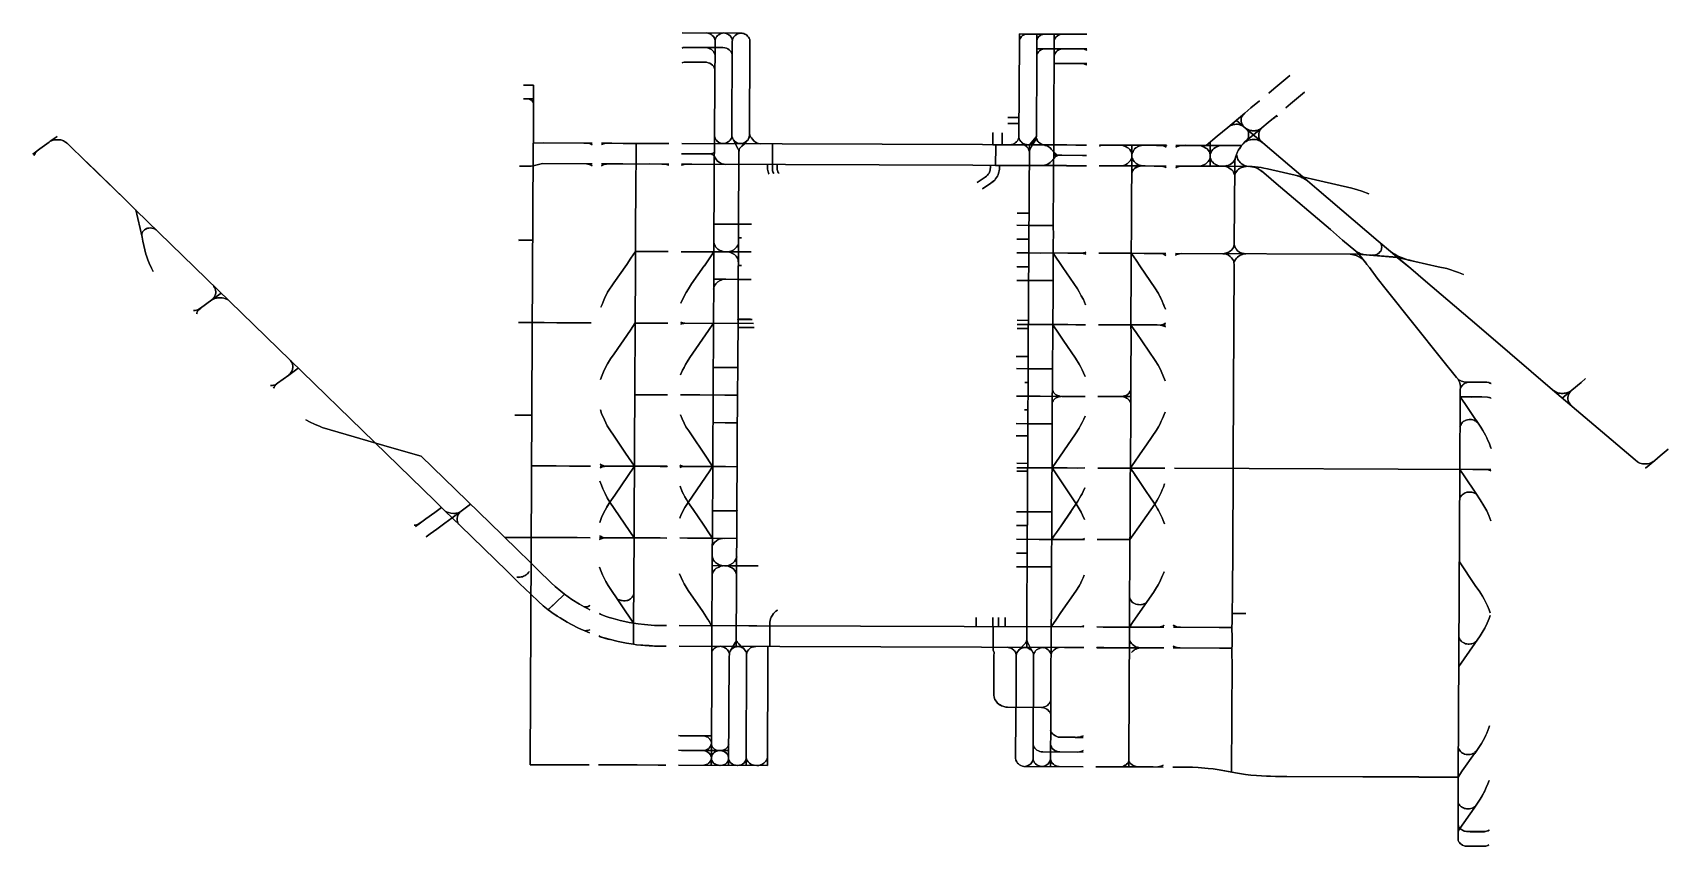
# Model space of a CAD drawing. Extents: x -291248544 to -291003570, y 98625193 to 98746984.
import ezdxf

# ---------------------------------------------------------------- set-up
doc = ezdxf.new("R2010")
doc.units = 0

msp = doc.modelspace()

# ---------------------------------------------------------------- linework, layer by layer
at = {"layer": 'mg_to_dxf', "color": 2}
for points in [[(-291151267.51, 98746982.57), (-291151268.5, 98746983.58), (-291151268.51, 98746981.58), (-291151267.51, 98746982.57)], [(-291151267.51, 98746982.57), (-291151268.51, 98746981.58), (-291142432.74, 98746935.8), (-291142433.67, 98746936.8)], [(-291142433.67, 98746936.8), (-291142432.59, 98746937.8), (-291151268.5, 98746983.58), (-291151267.51, 98746982.57)], [(-291147696.96, 98746971.04), (-291147697.76, 98746972.2), (-291147698.12, 98746970.24), (-291147696.96, 98746971.04)], [(-291147696.96, 98746971.04), (-291147698.12, 98746970.24), (-291147445.4, 98746924.29), (-291147446.17, 98746925.44)], [(-291147446.17, 98746925.44), (-291147444.98, 98746926.24), (-291147697.76, 98746972.2), (-291147696.96, 98746971.04)], [(-291147445.19, 98746925.23), (-291147445.95, 98746926.45), (-291147446.37, 98746924.5), (-291147445.19, 98746925.23)], [(-291147445.19, 98746925.23), (-291147446.37, 98746924.5), (-291147262.39, 98746878.5), (-291147263.06, 98746879.7)], [(-291147446.17, 98746925.44), (-291147445.4, 98746924.29), (-291147444.98, 98746926.24), (-291147446.17, 98746925.44)], [(-291147263.06, 98746879.7), (-291147261.78, 98746880.41), (-291147445.95, 98746926.45), (-291147445.19, 98746925.23)], [(-291147262.11, 98746879.4), (-291147262.74, 98746880.71), (-291147263.34, 98746878.8), (-291147262.11, 98746879.4)], [(-291147262.11, 98746879.4), (-291147263.34, 98746878.8), (-291147056.61, 98746798.41), (-291147057.05, 98746799.65)], [(-291147263.06, 98746879.7), (-291147262.39, 98746878.5), (-291147261.78, 98746880.41), (-291147263.06, 98746879.7)], [(-291147057.05, 98746799.65), (-291147055.6, 98746800.16), (-291147262.74, 98746880.71), (-291147262.11, 98746879.4)], [(-291147056.18, 98746799.15), (-291147056.47, 98746800.66), (-291147057.48, 98746798.91), (-291147056.18, 98746799.15)], [(-291147056.18, 98746799.15), (-291147057.48, 98746798.91), (-291146942.34, 98746706.8), (-291146942.53, 98746708.23)], [(-291147057.05, 98746799.65), (-291147056.61, 98746798.41), (-291147055.6, 98746800.16), (-291147057.05, 98746799.65)], [(-291146942.53, 98746708.23), (-291146941.15, 98746708.41), (-291147056.47, 98746800.66), (-291147056.18, 98746799.15)], [(-291146941.73, 98746707.63), (-291146941.95, 98746709), (-291146943.15, 98746707.4), (-291146941.73, 98746707.63)], [(-291146941.73, 98746707.63), (-291146943.15, 98746707.4), (-291146759.26, 98746580.97), (-291146759.45, 98746582.32)], [(-291146942.53, 98746708.23), (-291146942.34, 98746706.8), (-291146941.15, 98746708.41), (-291146942.53, 98746708.23)], [(-291146759.45, 98746582.32), (-291146757.98, 98746582.52), (-291146941.95, 98746709), (-291146941.73, 98746707.63)], [(-291145798.13, 98746684.73), (-291145797.87, 98746686.17), (-291145981.91, 98746548.14), (-291145980.43, 98746548)], [(-291145980.43, 98746548), (-291145980.56, 98746546.65), (-291145796.78, 98746684.49), (-291145798.13, 98746684.73)], [(-291145592.17, 98746799.23), (-291145591.74, 98746800.61), (-291145798.71, 98746685.63), (-291145797.29, 98746685.27)], [(-291145797.29, 98746685.27), (-291145798.71, 98746685.63), (-291145797.62, 98746683.94), (-291145797.29, 98746685.27)], [(-291145798.13, 98746684.73), (-291145796.78, 98746684.49), (-291145797.87, 98746686.17), (-291145798.13, 98746684.73)], [(-291145797.29, 98746685.27), (-291145797.62, 98746683.94), (-291145590.85, 98746798.81), (-291145592.17, 98746799.23)], [(-291145409.09, 98746879.38), (-291145408.54, 98746880.71), (-291145592.64, 98746800.17), (-291145591.28, 98746799.67)], [(-291145591.28, 98746799.67), (-291145592.64, 98746800.17), (-291145591.75, 98746798.37), (-291145591.28, 98746799.67)], [(-291145592.17, 98746799.23), (-291145590.85, 98746798.81), (-291145591.74, 98746800.61), (-291145592.17, 98746799.23)], [(-291145591.28, 98746799.67), (-291145591.75, 98746798.37), (-291145407.8, 98746878.85), (-291145409.09, 98746879.38)], [(-291145248.89, 98746936.63), (-291145248.17, 98746937.95), (-291145409.47, 98746880.34), (-291145408.16, 98746879.75)], [(-291145408.16, 98746879.75), (-291145409.47, 98746880.34), (-291145408.73, 98746878.48), (-291145408.16, 98746879.75)], [(-291145409.09, 98746879.38), (-291145407.8, 98746878.85), (-291145408.54, 98746880.71), (-291145409.09, 98746879.38)], [(-291145408.16, 98746879.75), (-291145408.73, 98746878.48), (-291145247.71, 98746935.99), (-291145248.89, 98746936.63)], [(-291145065.81, 98746959.62), (-291145064.81, 98746960.76), (-291145249.15, 98746937.71), (-291145247.91, 98746936.86)], [(-291145247.91, 98746936.86), (-291145249.15, 98746937.71), (-291145248.68, 98746935.76), (-291145247.91, 98746936.86)], [(-291145248.89, 98746936.63), (-291145247.71, 98746935.99), (-291145248.17, 98746937.95), (-291145248.89, 98746936.63)], [(-291145247.91, 98746936.86), (-291145248.68, 98746935.76), (-291145064.81, 98746958.74), (-291145065.81, 98746959.62)], [(-291145064.81, 98746959.62), (-291145065.81, 98746960.76), (-291145065.81, 98746958.74), (-291145064.81, 98746959.62)], [(-291144882.7, 98746936.86), (-291144881.52, 98746937.72), (-291145065.81, 98746960.76), (-291145064.81, 98746959.62)], [(-291145065.81, 98746959.62), (-291145064.81, 98746958.74), (-291145064.81, 98746960.76), (-291145065.81, 98746959.62)], [(-291145064.81, 98746959.62), (-291145065.81, 98746958.74), (-291144881.89, 98746935.75), (-291144882.7, 98746936.86)], [(-291144881.72, 98746936.68), (-291144882.5, 98746937.9), (-291144882.87, 98746935.93), (-291144881.72, 98746936.68)], [(-291144881.72, 98746936.68), (-291144882.87, 98746935.93), (-291144698.94, 98746889.95), (-291144699.58, 98746891.14)], [(-291144882.7, 98746936.86), (-291144881.89, 98746935.75), (-291144881.52, 98746937.72), (-291144882.7, 98746936.86)], [(-291144699.58, 98746891.14), (-291144698.28, 98746891.85), (-291144882.5, 98746937.9), (-291144881.72, 98746936.68)], [(-291144698.64, 98746890.82), (-291144699.23, 98746892.18), (-291144699.88, 98746890.28), (-291144698.64, 98746890.82)], [(-291144698.64, 98746890.82), (-291144699.88, 98746890.28), (-291144470.21, 98746786.93), (-291144470.67, 98746788.23)], [(-291144699.58, 98746891.14), (-291144698.94, 98746889.95), (-291144698.28, 98746891.85), (-291144699.58, 98746891.14)], [(-291144470.67, 98746788.23), (-291144469.31, 98746788.71), (-291144699.23, 98746892.18), (-291144698.64, 98746890.82)], [(-291144469.78, 98746787.78), (-291144470.2, 98746789.16), (-291144471.1, 98746787.38), (-291144469.78, 98746787.78)], [(-291144469.78, 98746787.78), (-291144471.1, 98746787.38), (-291144287.25, 98746683.96), (-291144287.55, 98746685.27)], [(-291144470.67, 98746788.23), (-291144470.21, 98746786.93), (-291144469.31, 98746788.71), (-291144470.67, 98746788.23)], [(-291144287.55, 98746685.27), (-291144286.09, 98746685.6), (-291144470.2, 98746789.16), (-291144469.78, 98746787.78)], [(-291144286.73, 98746684.7), (-291144286.91, 98746686.18), (-291144288.07, 98746684.54), (-291144286.73, 98746684.7)], [(-291144286.73, 98746684.7), (-291144288.07, 98746684.54), (-291144104.34, 98746523.77), (-291144104.38, 98746525.14)], [(-291144287.55, 98746685.27), (-291144287.25, 98746683.96), (-291144286.09, 98746685.6), (-291144287.55, 98746685.27)], [(-291144104.38, 98746525.14), (-291144102.92, 98746525.19), (-291144286.91, 98746686.18), (-291144286.73, 98746684.7)], [(-291143120.23, 98746707.64), (-291143119.94, 98746709.03), (-291143349.76, 98746559.64), (-291143348.27, 98746559.42)], [(-291143348.27, 98746559.42), (-291143348.47, 98746558.1), (-291143118.85, 98746707.35), (-291143120.23, 98746707.64)], [(-291142960.02, 98746810.64), (-291142959.61, 98746812.09), (-291143120.78, 98746708.49), (-291143119.39, 98746708.19)], [(-291143119.39, 98746708.19), (-291143120.78, 98746708.49), (-291143119.69, 98746706.81), (-291143119.39, 98746708.19)], [(-291143120.23, 98746707.64), (-291143118.85, 98746707.35), (-291143119.94, 98746709.03), (-291143120.23, 98746707.64)], [(-291143119.39, 98746708.19), (-291143119.69, 98746706.81), (-291142958.74, 98746810.28), (-291142960.02, 98746810.64)], [(-291142754.08, 98746879.42), (-291142753.37, 98746880.71), (-291142960.51, 98746811.66), (-291142959.12, 98746811.07)], [(-291142959.12, 98746811.07), (-291142960.51, 98746811.66), (-291142959.64, 98746809.84), (-291142959.12, 98746811.07)], [(-291142960.02, 98746810.64), (-291142958.74, 98746810.28), (-291142959.61, 98746812.09), (-291142960.02, 98746810.64)], [(-291142959.12, 98746811.07), (-291142959.64, 98746809.84), (-291142752.88, 98746878.76), (-291142754.08, 98746879.42)], [(-291142616.77, 98746902.38), (-291142615.98, 98746903.53), (-291142754.34, 98746880.47), (-291142753.11, 98746879.66)], [(-291142753.11, 98746879.66), (-291142754.34, 98746880.47), (-291142753.85, 98746878.52), (-291142753.11, 98746879.66)], [(-291142754.08, 98746879.42), (-291142752.88, 98746878.76), (-291142753.37, 98746880.71), (-291142754.08, 98746879.42)], [(-291142753.11, 98746879.66), (-291142753.85, 98746878.52), (-291142615.57, 98746901.57), (-291142616.77, 98746902.38)], [(-291142525.21, 98746925.23), (-291142524.42, 98746926.46), (-291142616.96, 98746903.32), (-291142615.79, 98746902.59)], [(-291142615.79, 98746902.59), (-291142616.96, 98746903.32), (-291142616.55, 98746901.36), (-291142615.79, 98746902.59)], [(-291142616.77, 98746902.38), (-291142615.57, 98746901.57), (-291142615.98, 98746903.53), (-291142616.77, 98746902.38)], [(-291142615.79, 98746902.59), (-291142616.55, 98746901.36), (-291142524.05, 98746924.49), (-291142525.21, 98746925.23)], [(-291142433.66, 98746936.74), (-291142432.79, 98746937.85), (-291142525.4, 98746926.28), (-291142524.22, 98746925.42)], [(-291142524.22, 98746925.42), (-291142525.4, 98746926.28), (-291142525.03, 98746924.31), (-291142524.22, 98746925.42)], [(-291142525.21, 98746925.23), (-291142524.05, 98746924.49), (-291142524.42, 98746926.46), (-291142525.21, 98746925.23)], [(-291142524.22, 98746925.42), (-291142525.03, 98746924.31), (-291142432.55, 98746935.87), (-291142433.66, 98746936.74)], [(-291142432.67, 98746936.73), (-291142433.59, 98746937.87), (-291142433.74, 98746935.87), (-291142432.67, 98746936.73)], [(-291142432.67, 98746936.73), (-291142433.74, 98746935.87), (-291142272.62, 98746912.85), (-291142273.44, 98746913.98)], [(-291142433.67, 98746936.8), (-291142432.74, 98746935.8), (-291142432.59, 98746937.8), (-291142433.67, 98746936.8)], [(-291142433.66, 98746936.74), (-291142432.55, 98746935.87), (-291142432.79, 98746937.85), (-291142433.66, 98746936.74)], [(-291142273.44, 98746913.98), (-291142272.29, 98746914.83), (-291142433.59, 98746937.87), (-291142432.67, 98746936.73)], [(-291142272.46, 98746913.81), (-291142273.27, 98746914.99), (-291142273.61, 98746913.02), (-291142272.46, 98746913.81)], [(-291142272.46, 98746913.81), (-291142273.61, 98746913.02), (-291142158.27, 98746889.96), (-291142159, 98746891.12)], [(-291142273.44, 98746913.98), (-291142272.62, 98746912.85), (-291142272.29, 98746914.83), (-291142273.44, 98746913.98)], [(-291142159, 98746891.12), (-291142157.76, 98746891.89), (-291142273.27, 98746914.99), (-291142272.46, 98746913.81)], [(-291142158.03, 98746890.86), (-291142158.73, 98746892.15), (-291142159.24, 98746890.21), (-291142158.03, 98746890.86)], [(-291142158.03, 98746890.86), (-291142159.24, 98746890.21), (-291142021.06, 98746844.15), (-291142021.65, 98746845.4)], [(-291142159, 98746891.12), (-291142158.27, 98746889.96), (-291142157.76, 98746891.89), (-291142159, 98746891.12)], [(-291142021.65, 98746845.4), (-291142020.35, 98746846.02), (-291142158.73, 98746892.15), (-291142158.03, 98746890.86)], [(-291142020.72, 98746845.05), (-291142021.29, 98746846.37), (-291142021.99, 98746844.5), (-291142020.72, 98746845.05)], [(-291142020.72, 98746845.05), (-291142021.99, 98746844.5), (-291141883.8, 98746786.92), (-291141884.31, 98746788.22)], [(-291142021.65, 98746845.4), (-291142021.06, 98746844.15), (-291142020.35, 98746846.02), (-291142021.65, 98746845.4)], [(-291141884.31, 98746788.22), (-291141882.97, 98746788.74), (-291142021.29, 98746846.37), (-291142020.72, 98746845.05)], [(-291141883.4, 98746787.8), (-291141883.88, 98746789.16), (-291141884.71, 98746787.34), (-291141883.4, 98746787.8)], [(-291141883.4, 98746787.8), (-291141884.71, 98746787.34), (-291141746.57, 98746718.27), (-291141746.97, 98746719.58)], [(-291141884.31, 98746788.22), (-291141883.8, 98746786.92), (-291141882.97, 98746788.74), (-291141884.31, 98746788.22)], [(-291141746.97, 98746719.58), (-291141745.58, 98746720.01), (-291141883.88, 98746789.16), (-291141883.4, 98746787.8)], [(-291141746.1, 98746719.09), (-291141746.45, 98746720.5), (-291141747.44, 98746718.76), (-291141746.1, 98746719.09)], [(-291141746.1, 98746719.09), (-291141747.44, 98746718.76), (-291141586.53, 98746615.32), (-291141586.73, 98746616.64)], [(-291141746.97, 98746719.58), (-291141746.57, 98746718.27), (-291141745.58, 98746720.01), (-291141746.97, 98746719.58)], [(-291141586.73, 98746616.64), (-291141585.23, 98746616.86), (-291141746.45, 98746720.5), (-291141746.1, 98746719.09)], [(-291100753.07, 98746799.46), (-291100755.49, 98746800.49), (-291100753.49, 98746798.47), (-291100753.07, 98746799.46)], [(-291099564.1, 98746788.03), (-291099563.09, 98746789.02), (-291100755.49, 98746800.49), (-291100753.07, 98746799.46)], [(-291100753.78, 98746798.76), (-291100754.78, 98746801.19), (-291100754.78, 98745952.11), (-291100753.78, 98745953.11)], [(-291100753.78, 98746798.76), (-291100752.78, 98746799.17), (-291100754.78, 98746801.19), (-291100753.78, 98746798.76)], [(-291100753.78, 98745953.11), (-291100752.78, 98745952.11), (-291100752.78, 98746799.17), (-291100753.78, 98746798.76)], [(-291100753.07, 98746799.46), (-291100753.49, 98746798.47), (-291099563.11, 98746787.02), (-291099564.1, 98746788.03)], [(-291099930.27, 98746719.16), (-291099929.69, 98746720.51), (-291100136.72, 98746628.5), (-291100135.35, 98746628.01)], [(-291100135.35, 98746628.01), (-291100135.8, 98746626.71), (-291099929.01, 98746718.62), (-291099930.27, 98746719.16)], [(-291099724.3, 98746776.45), (-291099723.5, 98746777.71), (-291099930.63, 98746720.17), (-291099929.33, 98746719.49)], [(-291099929.33, 98746719.49), (-291099930.63, 98746720.17), (-291099929.95, 98746718.28), (-291099929.33, 98746719.49)], [(-291099930.27, 98746719.16), (-291099929.01, 98746718.62), (-291099929.69, 98746720.51), (-291099930.27, 98746719.16)], [(-291099929.33, 98746719.49), (-291099929.95, 98746718.28), (-291099723.16, 98746775.72), (-291099724.3, 98746776.45)], [(-291099564.1, 98746787.99), (-291099563.14, 98746789.06), (-291099724.49, 98746777.54), (-291099723.31, 98746776.62)], [(-291099723.31, 98746776.62), (-291099724.49, 98746777.54), (-291099724.15, 98746775.55), (-291099723.31, 98746776.62)], [(-291099724.3, 98746776.45), (-291099723.16, 98746775.72), (-291099723.5, 98746777.71), (-291099724.3, 98746776.45)], [(-291099723.31, 98746776.62), (-291099724.15, 98746775.55), (-291099563.06, 98746787.06), (-291099564.1, 98746787.99)], [(-291099563.1, 98746788.02), (-291099564.13, 98746789.02), (-291099564.06, 98746787.02), (-291099563.1, 98746788.02)], [(-291099380.99, 98746788.02), (-291099379.99, 98746789.02), (-291099564.13, 98746789.02), (-291099563.1, 98746788.02)], [(-291099564.1, 98746787.99), (-291099563.06, 98746787.06), (-291099563.14, 98746789.06), (-291099564.1, 98746787.99)], [(-291099564.1, 98746788.03), (-291099563.11, 98746787.02), (-291099563.09, 98746789.02), (-291099564.1, 98746788.03)], [(-291099563.1, 98746788.02), (-291099564.06, 98746787.02), (-291099379.99, 98746787.02), (-291099380.99, 98746788.02)], [(-291099380.99, 98746788.02), (-291099379.99, 98746787.02), (-291099379.99, 98746789.02), (-291099380.99, 98746788.02)], [(-291099379.99, 98746788.02), (-291099380.99, 98746789.02), (-291099380.99, 98746787.02), (-291099379.99, 98746788.02)], [(-291096863.29, 98746788.02), (-291096862.29, 98746789.02), (-291099380.99, 98746789.02), (-291099379.99, 98746788.02)], [(-291099379.99, 98746788.02), (-291099380.99, 98746787.02), (-291096862.3, 98746787.02), (-291096863.29, 98746788.02)], [(-291098144.53, 98746787.52), (-291098145.53, 98746788.52), (-291098145.53, 98745734.67), (-291098144.53, 98745735.67)], [(-291098144.53, 98746787.52), (-291098143.53, 98746788.52), (-291098145.53, 98746788.52), (-291098144.53, 98746787.52)], [(-291098144.53, 98745735.67), (-291098143.53, 98745734.66), (-291098143.53, 98746788.52), (-291098144.53, 98746787.52)], [(-291097275.26, 98746719.21), (-291097274.59, 98746720.47), (-291097458.79, 98746662.91), (-291097457.4, 98746662.29)], [(-291097457.4, 98746662.29), (-291097457.95, 98746661.07), (-291097274.02, 98746718.55), (-291097275.26, 98746719.21)], [(-291097115.04, 98746765), (-291097114.32, 98746766.25), (-291097275.55, 98746720.18), (-291097274.3, 98746719.5)], [(-291097274.3, 98746719.5), (-291097275.55, 98746720.18), (-291097274.97, 98746718.26), (-291097274.3, 98746719.5)], [(-291097275.26, 98746719.21), (-291097274.02, 98746718.55), (-291097274.59, 98746720.47), (-291097275.26, 98746719.21)], [(-291097274.3, 98746719.5), (-291097274.97, 98746718.26), (-291097113.85, 98746764.3), (-291097115.04, 98746765)], [(-291097000.61, 98746787.93), (-291096999.83, 98746789.1), (-291097115.29, 98746766.01), (-291097114.07, 98746765.23)], [(-291097114.07, 98746765.23), (-291097115.29, 98746766.01), (-291097114.82, 98746764.07), (-291097114.07, 98746765.23)], [(-291097115.04, 98746765), (-291097113.85, 98746764.3), (-291097114.32, 98746766.25), (-291097115.04, 98746765)], [(-291097114.07, 98746765.23), (-291097114.82, 98746764.07), (-291096999.44, 98746787.14), (-291097000.61, 98746787.93)], [(-291097000.61, 98746787.93), (-291096999.44, 98746787.14), (-291096999.83, 98746789.1), (-291097000.61, 98746787.93)], [(-291096862.29, 98746788.02), (-291096863.29, 98746789.03), (-291096863.3, 98746787.03), (-291096862.29, 98746788.02)], [(-291096862.29, 98746788.02), (-291096863.3, 98746787.03), (-291095534.79, 98746775.58), (-291095535.78, 98746776.59)], [(-291095535.78, 98746776.59), (-291095534.77, 98746777.58), (-291096863.29, 98746789.03), (-291096862.29, 98746788.02)], [(-291096863.29, 98746788.02), (-291096862.3, 98746787.02), (-291096862.29, 98746789.02), (-291096863.29, 98746788.02)], [(-291095535.28, 98746776.08), (-291095536.28, 98746777.09), (-291095604.95, 98731795.77), (-291095603.94, 98731796.76)], [(-291095603.94, 98731796.76), (-291095602.95, 98731795.76), (-291095534.28, 98746777.08), (-291095535.28, 98746776.08)], [(-291095535.28, 98746776.08), (-291095534.28, 98746777.08), (-291095536.28, 98746777.09), (-291095535.28, 98746776.08)], [(-291095534.78, 98746776.58), (-291095535.77, 98746777.59), (-291095535.79, 98746775.59), (-291095534.78, 98746776.58)], [(-291095534.78, 98746776.58), (-291095535.79, 98746775.59), (-291094275.93, 98746764.13), (-291094276.93, 98746765.14)], [(-291095535.78, 98746776.59), (-291095534.79, 98746775.58), (-291095534.77, 98746777.58), (-291095535.78, 98746776.59)], [(-291094276.93, 98746765.14), (-291094275.92, 98746766.13), (-291095535.77, 98746777.59), (-291095534.78, 98746776.58)], [(-291094665.99, 98746719.18), (-291094665.38, 98746720.49), (-291094872.43, 98746639.97), (-291094871.05, 98746639.43)], [(-291094871.05, 98746639.43), (-291094871.54, 98746638.17), (-291094664.74, 98746718.59), (-291094665.99, 98746719.18)], [(-291094460.02, 98746776.45), (-291094459.32, 98746777.68), (-291094666.33, 98746720.18), (-291094665.04, 98746719.49)], [(-291094665.04, 98746719.49), (-291094666.33, 98746720.18), (-291094665.69, 98746718.28), (-291094665.04, 98746719.49)], [(-291094665.99, 98746719.18), (-291094664.74, 98746718.59), (-291094665.38, 98746720.49), (-291094665.99, 98746719.18)], [(-291094665.04, 98746719.49), (-291094665.69, 98746718.28), (-291094458.78, 98746775.75), (-291094460.02, 98746776.45)], [(-291094460.02, 98746776.45), (-291094458.78, 98746775.75), (-291094459.32, 98746777.68), (-291094460.02, 98746776.45)], [(-291094275.93, 98746765.14), (-291094276.92, 98746766.14), (-291094276.93, 98746764.14), (-291094275.93, 98746765.14)], [(-291094276.93, 98746765.14), (-291094275.93, 98746764.13), (-291094275.92, 98746766.13), (-291094276.93, 98746765.14)], [(-291094275.93, 98746765.14), (-291094276.93, 98746764.14), (-291091575.13, 98746764.14), (-291091576.12, 98746765.14)], [(-291091576.12, 98746765.14), (-291091575.12, 98746766.14), (-291094276.92, 98746766.14), (-291094275.93, 98746765.14)], [(-291091575.12, 98746765.13), (-291091576.12, 98746766.14), (-291091576.13, 98746764.14), (-291091575.12, 98746765.13)], [(-291091575.12, 98746765.13), (-291091576.13, 98746764.14), (-291090636.72, 98746752.69), (-291090637.71, 98746753.7)], [(-291090637.71, 98746753.7), (-291090636.69, 98746754.69), (-291091576.12, 98746766.14), (-291091575.12, 98746765.13)], [(-291091576.12, 98746765.14), (-291091575.13, 98746764.14), (-291091575.12, 98746766.14), (-291091576.12, 98746765.14)], [(-291090637.71, 98746753.7), (-291090636.72, 98746752.69), (-291090636.69, 98746754.69), (-291090637.71, 98746753.7)], [(-291151131.14, 98744750.78), (-291151130.47, 98744752.15), (-291151268.85, 98744694.49), (-291151267.54, 98744693.95)], [(-291151267.54, 98744693.95), (-291151268.85, 98744694.49), (-291151268.08, 98744692.64), (-291151267.54, 98744693.95)], [(-291151267.54, 98744693.95), (-291151268.08, 98744692.64), (-291151129.95, 98744750.2), (-291151131.14, 98744750.78)], [(-291150948.07, 98744773.8), (-291150947.14, 98744774.93), (-291151131.44, 98744751.89), (-291151130.18, 98744751.04)], [(-291151130.18, 98744751.04), (-291151131.44, 98744751.89), (-291151130.92, 98744749.94), (-291151130.18, 98744751.04)], [(-291151131.14, 98744750.78), (-291151129.95, 98744750.2), (-291151130.47, 98744752.15), (-291151131.14, 98744750.78)], [(-291151130.18, 98744751.04), (-291151130.92, 98744749.94), (-291150947.01, 98744772.93), (-291150948.07, 98744773.8)], [(-291150947.07, 98744773.86), (-291150948.13, 98744774.86), (-291150948.01, 98744772.86), (-291150947.07, 98744773.86)], [(-291150787.85, 98744773.86), (-291150786.85, 98744774.86), (-291150948.13, 98744774.86), (-291150947.07, 98744773.86)], [(-291150948.07, 98744773.8), (-291150947.01, 98744772.93), (-291150947.14, 98744774.93), (-291150948.07, 98744773.8)], [(-291150947.07, 98744773.86), (-291150948.01, 98744772.86), (-291150786.86, 98744772.86), (-291150787.85, 98744773.86)], [(-291150786.85, 98744773.86), (-291150787.85, 98744774.87), (-291150787.86, 98744772.87), (-291150786.85, 98744773.86)], [(-291150786.85, 98744773.86), (-291150787.86, 98744772.87), (-291145156.42, 98744749.97), (-291145157.36, 98744750.98)], [(-291145157.36, 98744750.98), (-291145156.3, 98744751.97), (-291150787.85, 98744774.87), (-291150786.85, 98744773.86)], [(-291150787.85, 98744773.86), (-291150786.86, 98744772.86), (-291150786.85, 98744774.86), (-291150787.85, 98744773.86)], [(-291147696.95, 98744762.35), (-291147697.79, 98744763.48), (-291147698.09, 98744761.51), (-291147696.95, 98744762.35)], [(-291147696.95, 98744762.35), (-291147698.09, 98744761.51), (-291147468.3, 98744727.04), (-291147469.06, 98744728.16)], [(-291147469.06, 98744728.16), (-291147467.84, 98744728.99), (-291147697.79, 98744763.48), (-291147696.95, 98744762.35)], [(-291147468.09, 98744727.94), (-291147468.82, 98744729.22), (-291147469.27, 98744727.26), (-291147468.09, 98744727.94)], [(-291147468.09, 98744727.94), (-291147469.27, 98744727.26), (-291147216.67, 98744646.89), (-291147217.27, 98744648.13)], [(-291147469.06, 98744728.16), (-291147468.3, 98744727.04), (-291147467.84, 98744728.99), (-291147469.06, 98744728.16)], [(-291147217.27, 98744648.13), (-291147215.97, 98744648.77), (-291147468.82, 98744729.22), (-291147468.09, 98744727.94)], [(-291147216.34, 98744647.78), (-291147216.91, 98744649.12), (-291147217.61, 98744647.24), (-291147216.34, 98744647.78)], [(-291147216.34, 98744647.78), (-291147217.61, 98744647.24), (-291147056.58, 98744578.23), (-291147057.04, 98744579.51)], [(-291147217.27, 98744648.13), (-291147216.67, 98744646.89), (-291147215.97, 98744648.77), (-291147217.27, 98744648.13)], [(-291147057.04, 98744579.51), (-291147055.65, 98744580.01), (-291147216.91, 98744649.12), (-291147216.34, 98744647.78)], [(-291147056.15, 98744579.05), (-291147056.54, 98744580.47), (-291147057.47, 98744578.69), (-291147056.15, 98744579.05)], [(-291147056.15, 98744579.05), (-291147057.47, 98744578.69), (-291146873.63, 98744463.79), (-291146873.9, 98744465.14)], [(-291147057.04, 98744579.51), (-291147056.58, 98744578.23), (-291147055.65, 98744580.01), (-291147057.04, 98744579.51)], [(-291146873.9, 98744465.14), (-291146872.47, 98744465.43), (-291147056.54, 98744580.47), (-291147056.15, 98744579.05)], [(-291146873.08, 98744464.56), (-291146873.29, 98744466), (-291146874.44, 98744464.36), (-291146873.08, 98744464.56)], [(-291146873.08, 98744464.56), (-291146874.44, 98744464.36), (-291146713.54, 98744337.94), (-291146713.65, 98744339.3)], [(-291146873.9, 98744465.14), (-291146873.63, 98744463.79), (-291146872.47, 98744465.43), (-291146873.9, 98744465.14)], [(-291146713.65, 98744339.3), (-291146712.18, 98744339.42), (-291146873.29, 98744466), (-291146873.08, 98744464.56)], [(-291146758.68, 98746581.68), (-291146758.75, 98746583.16), (-291146760.03, 98746581.61), (-291146758.68, 98746581.68)], [(-291146758.68, 98746581.68), (-291146760.03, 98746581.61), (-291146599.23, 98746420.81), (-291146599.17, 98746422.17)], [(-291146759.45, 98746582.32), (-291146759.26, 98746580.97), (-291146757.98, 98746582.52), (-291146759.45, 98746582.32)], [(-291146599.17, 98746422.17), (-291146597.7, 98746422.11), (-291146758.75, 98746583.16), (-291146758.68, 98746581.68)], [(-291146712.92, 98744338.62), (-291146712.92, 98744340.09), (-291146714.28, 98744338.62), (-291146712.92, 98744338.62)], [(-291146712.92, 98744338.62), (-291146714.28, 98744338.62), (-291146576.39, 98744189.24), (-291146576.27, 98744190.59)], [(-291146713.65, 98744339.3), (-291146713.54, 98744337.94), (-291146712.18, 98744339.42), (-291146713.65, 98744339.3)], [(-291146576.27, 98744190.59), (-291146574.78, 98744190.45), (-291146712.92, 98744340.09), (-291146712.92, 98744338.62)], [(-291146598.52, 98746421.41), (-291146598.34, 98746422.87), (-291146599.87, 98746421.57), (-291146598.52, 98746421.41)], [(-291146598.52, 98746421.41), (-291146599.87, 98746421.57), (-291146484.96, 98746260.69), (-291146484.67, 98746262.01)], [(-291146599.17, 98746422.17), (-291146599.23, 98746420.81), (-291146597.7, 98746422.11), (-291146599.17, 98746422.17)], [(-291146484.67, 98746262.01), (-291146483.21, 98746261.68), (-291146598.34, 98746422.87), (-291146598.52, 98746421.41)], [(-291146484.18, 98746261.13), (-291146483.7, 98746262.55), (-291146485.45, 98746261.57), (-291146484.18, 98746261.13)], [(-291146484.18, 98746261.13), (-291146485.45, 98746261.57), (-291146416.46, 98746100.58), (-291146415.91, 98746101.84)], [(-291146484.67, 98746262.01), (-291146484.96, 98746260.69), (-291146483.21, 98746261.68), (-291146484.67, 98746262.01)], [(-291146415.91, 98746101.84), (-291146414.57, 98746101.25), (-291146483.7, 98746262.55), (-291146484.18, 98746261.13)], [(-291146415.57, 98746100.9), (-291146414.9, 98746102.2), (-291146416.79, 98746101.53), (-291146415.57, 98746100.9)], [(-291146415.57, 98746100.9), (-291146416.79, 98746101.53), (-291146370.77, 98745940.46), (-291146370.07, 98745941.64)], [(-291146347.05, 98745803.33), (-291146348.04, 98745804.34), (-291146416.71, 98732173.44), (-291146415.71, 98732174.42)], [(-291146415.91, 98746101.84), (-291146416.46, 98746100.58), (-291146414.57, 98746101.25), (-291146415.91, 98746101.84)], [(-291146415.71, 98732174.42), (-291146414.71, 98732173.4), (-291146346.04, 98745804.33), (-291146347.05, 98745803.33)], [(-291146370.07, 98745941.64), (-291146368.82, 98745940.9), (-291146414.9, 98746102.2), (-291146415.57, 98746100.9)], [(-291146369.85, 98745940.67), (-291146369.04, 98745941.88), (-291146370.99, 98745941.44), (-291146369.85, 98745940.67)], [(-291146369.85, 98745940.67), (-291146370.99, 98745941.44), (-291146347.95, 98745803.18), (-291146347.13, 98745804.33)], [(-291146370.07, 98745941.64), (-291146370.77, 98745940.46), (-291146368.82, 98745940.9), (-291146370.07, 98745941.64)], [(-291146347.13, 98745804.33), (-291146345.98, 98745803.5), (-291146369.04, 98745941.88), (-291146369.85, 98745940.67)], [(-291146278.58, 98746078.03), (-291146279.1, 98746079.36), (-291146348.25, 98745918.01), (-291146346.84, 98745918.74)], [(-291146346.84, 98745918.74), (-291146348.25, 98745918.01), (-291146346.25, 98745917.6), (-291146346.84, 98745918.74)], [(-291146347.05, 98745917.76), (-291146348.05, 98745918.99), (-291146348.05, 98745803.33), (-291146347.05, 98745804.33)], [(-291146347.05, 98745917.76), (-291146346.05, 98745918.58), (-291146348.05, 98745918.99), (-291146347.05, 98745917.76)], [(-291146347.05, 98745804.33), (-291146348.05, 98745803.33), (-291146346.05, 98745803.33), (-291146347.05, 98745804.33)], [(-291146347.05, 98745803.33), (-291146346.04, 98745804.33), (-291146348.04, 98745804.34), (-291146347.05, 98745803.33)], [(-291146347.13, 98745804.33), (-291146347.95, 98745803.18), (-291146345.98, 98745803.5), (-291146347.13, 98745804.33)], [(-291146347.05, 98745804.33), (-291146346.05, 98745803.33), (-291146346.05, 98745918.58), (-291146347.05, 98745917.76)], [(-291146346.84, 98745918.74), (-291146346.25, 98745917.6), (-291146277.27, 98746078.54), (-291146278.58, 98746078.03)], [(-291146164.16, 98746318.36), (-291146164.6, 98746319.76), (-291146279.51, 98746078.45), (-291146278.17, 98746078.94)], [(-291146278.17, 98746078.94), (-291146279.51, 98746078.45), (-291146277.68, 98746077.63), (-291146278.17, 98746078.94)], [(-291146278.58, 98746078.03), (-291146277.27, 98746078.54), (-291146279.1, 98746079.36), (-291146278.58, 98746078.03)], [(-291146278.17, 98746078.94), (-291146277.68, 98746077.63), (-291146162.85, 98746318.77), (-291146164.16, 98746318.36)], [(-291146095.55, 98746421.4), (-291146095.79, 98746422.85), (-291146165.09, 98746318.89), (-291146163.66, 98746319.23)], [(-291146163.66, 98746319.23), (-291146165.09, 98746318.89), (-291146163.35, 98746317.91), (-291146163.66, 98746319.23)], [(-291146164.16, 98746318.36), (-291146162.85, 98746318.77), (-291146164.6, 98746319.76), (-291146164.16, 98746318.36)], [(-291146163.66, 98746319.23), (-291146163.35, 98746317.91), (-291146094.21, 98746421.61), (-291146095.55, 98746421.4)], [(-291145981.17, 98746547.33), (-291145981.17, 98746548.81), (-291146096.4, 98746422.06), (-291146094.94, 98746422.18)], [(-291146094.94, 98746422.18), (-291146096.4, 98746422.06), (-291146094.82, 98746420.83), (-291146094.94, 98746422.18)], [(-291146095.55, 98746421.4), (-291146094.21, 98746421.61), (-291146095.79, 98746422.85), (-291146095.55, 98746421.4)], [(-291146094.94, 98746422.18), (-291146094.82, 98746420.83), (-291145979.82, 98746547.33), (-291145981.17, 98746547.33)], [(-291145980.43, 98746548), (-291145981.91, 98746548.14), (-291145980.56, 98746546.65), (-291145980.43, 98746548)], [(-291145981.17, 98746547.33), (-291145979.82, 98746547.33), (-291145981.17, 98746548.81), (-291145981.17, 98746547.33)], [(-291145156.36, 98744750.92), (-291145157.3, 98744752.03), (-291145157.42, 98744750.03), (-291145156.36, 98744750.92)], [(-291145156.36, 98744750.92), (-291145157.42, 98744750.03), (-291144859.01, 98744715.6), (-291144859.81, 98744716.7)], [(-291145157.36, 98744750.98), (-291145156.42, 98744749.97), (-291145156.3, 98744751.97), (-291145157.36, 98744750.98)], [(-291144859.81, 98744716.7), (-291144858.62, 98744717.57), (-291145157.3, 98744752.03), (-291145156.36, 98744750.92)], [(-291144858.83, 98744716.51), (-291144859.6, 98744717.76), (-291144859.99, 98744715.79), (-291144858.83, 98744716.51)], [(-291144858.83, 98744716.51), (-291144859.99, 98744715.79), (-291144653.2, 98744658.35), (-291144653.8, 98744659.56)], [(-291144859.81, 98744716.7), (-291144859.01, 98744715.6), (-291144858.62, 98744717.57), (-291144859.81, 98744716.7)], [(-291144653.8, 98744659.56), (-291144652.48, 98744660.23), (-291144859.6, 98744717.76), (-291144858.83, 98744716.51)], [(-291144652.87, 98744659.2), (-291144653.41, 98744660.59), (-291144654.13, 98744658.71), (-291144652.87, 98744659.2)], [(-291144652.87, 98744659.2), (-291144654.13, 98744658.71), (-291144447.36, 98744555.33), (-291144447.77, 98744556.65)], [(-291144653.8, 98744659.56), (-291144653.2, 98744658.35), (-291144652.48, 98744660.23), (-291144653.8, 98744659.56)], [(-291144447.77, 98744556.65), (-291144446.39, 98744557.08), (-291144653.41, 98744660.59), (-291144652.87, 98744659.2)], [(-291144446.9, 98744556.17), (-291144447.27, 98744557.56), (-291144448.24, 98744555.81), (-291144446.9, 98744556.17)], [(-291144446.9, 98744556.17), (-291144448.24, 98744555.81), (-291144241.51, 98744429.48), (-291144241.76, 98744430.8)], [(-291144447.77, 98744556.65), (-291144447.36, 98744555.33), (-291144446.39, 98744557.08), (-291144447.77, 98744556.65)], [(-291144241.76, 98744430.8), (-291144240.3, 98744431.08), (-291144447.27, 98744557.56), (-291144446.9, 98744556.17)], [(-291144240.96, 98744430.2), (-291144241.1, 98744431.68), (-291144242.31, 98744430.08), (-291144240.96, 98744430.2)], [(-291144240.96, 98744430.2), (-291144242.31, 98744430.08), (-291143967.11, 98744177.82), (-291143967.05, 98744179.12)], [(-291144240.96, 98744430.2), (-291144241.1, 98744431.69), (-291144242.3, 98744430.08), (-291144240.97, 98744430.2)], [(-291144240.97, 98744430.2), (-291144242.3, 98744430.08), (-291144241.98, 98744429.78), (-291144241.29, 98744430.51)], [(-291144241.29, 98744430.51), (-291144241.98, 98744429.78), (-291144240.36, 98744431), (-291144241.7, 98744430.88)], [(-291144241.76, 98744430.8), (-291144241.51, 98744429.48), (-291144240.3, 98744431.08), (-291144241.76, 98744430.8)], [(-291144241.7, 98744430.88), (-291144240.36, 98744431), (-291144241.1, 98744431.69), (-291144240.96, 98744430.2)], [(-291143967.05, 98744179.12), (-291143965.49, 98744179.04), (-291144241.1, 98744431.68), (-291144240.96, 98744430.2)], [(-291144103.67, 98746524.43), (-291144103.63, 98746525.9), (-291144105.04, 98746524.48), (-291144103.67, 98746524.43)], [(-291144103.67, 98746524.43), (-291144105.04, 98746524.48), (-291143944.27, 98746340.74), (-291143944.12, 98746342.08)], [(-291144104.38, 98746525.14), (-291144104.34, 98746523.77), (-291144102.92, 98746525.19), (-291144104.38, 98746525.14)], [(-291143944.12, 98746342.08), (-291143942.64, 98746341.92), (-291144103.63, 98746525.9), (-291144103.67, 98746524.43)], [(-291143943.53, 98746341.27), (-291143943.23, 98746342.73), (-291143944.86, 98746341.55), (-291143943.53, 98746341.27)], [(-291143943.53, 98746341.27), (-291143944.86, 98746341.55), (-291143830, 98746146.29), (-291143829.6, 98746147.59)], [(-291143944.12, 98746342.08), (-291143944.27, 98746340.74), (-291143942.64, 98746341.92), (-291143944.12, 98746342.08)], [(-291143829.6, 98746147.59), (-291143828.19, 98746147.16), (-291143943.23, 98746342.73), (-291143943.53, 98746341.27)], [(-291143829.17, 98746146.69), (-291143828.62, 98746148.06), (-291143830.43, 98746147.19), (-291143829.17, 98746146.69)], [(-291143829.17, 98746146.69), (-291143830.43, 98746147.19), (-291143761.48, 98745963.33), (-291143760.86, 98745964.52)], [(-291143829.6, 98746147.59), (-291143830, 98746146.29), (-291143828.19, 98746147.16), (-291143829.6, 98746147.59)], [(-291143760.86, 98745964.52), (-291143759.53, 98745963.83), (-291143828.62, 98746148.06), (-291143829.17, 98746146.69)], [(-291143760.68, 98745757.56), (-291143761.68, 98745758.56), (-291143807.46, 98731498.22), (-291143806.46, 98731499.22)], [(-291143806.46, 98731499.22), (-291143805.46, 98731498.22), (-291143759.68, 98745758.55), (-291143760.68, 98745757.56)], [(-291143738.03, 98745803.36), (-291143738.59, 98745804.47), (-291143761.8, 98745758.06), (-291143760.46, 98745758.5)], [(-291143760.46, 98745758.5), (-291143761.8, 98745758.06), (-291143760.01, 98745757.16), (-291143760.46, 98745758.5)], [(-291143760.61, 98745963.55), (-291143759.78, 98745964.8), (-291143761.73, 98745964.3), (-291143760.61, 98745963.55)], [(-291143760.61, 98745963.55), (-291143761.73, 98745964.3), (-291143738.75, 98745803.48), (-291143737.87, 98745804.35)], [(-291143760.68, 98745757.56), (-291143759.68, 98745758.55), (-291143761.68, 98745758.56), (-291143760.68, 98745757.56)], [(-291143760.86, 98745964.52), (-291143761.48, 98745963.33), (-291143759.53, 98745963.83), (-291143760.86, 98745964.52)], [(-291143737.87, 98745804.35), (-291143736.68, 98745803.15), (-291143759.78, 98745964.8), (-291143760.61, 98745963.55)], [(-291143760.46, 98745758.5), (-291143760.01, 98745757.16), (-291143736.52, 98745804.13), (-291143738.03, 98745803.36)], [(-291143714.97, 98745974.99), (-291143715.81, 98745976.28), (-291143738.85, 98745803.47), (-291143737.73, 98745804.33)], [(-291143737.73, 98745804.33), (-291143738.85, 98745803.47), (-291143736.87, 98745803.21), (-291143737.73, 98745804.33)], [(-291143737.87, 98745804.35), (-291143738.75, 98745803.48), (-291143736.68, 98745803.15), (-291143737.87, 98745804.35)], [(-291143738.03, 98745803.36), (-291143736.52, 98745804.13), (-291143738.59, 98745804.47), (-291143738.03, 98745803.36)], [(-291143737.73, 98745804.33), (-291143736.87, 98745803.21), (-291143713.87, 98745975.71), (-291143714.97, 98745974.99)], [(-291143532.01, 98746364.14), (-291143532.42, 98746365.62), (-291143716.09, 98745975.32), (-291143714.69, 98745975.95)], [(-291143715.12, 98745975.04), (-291143715.66, 98745976.24), (-291143716.09, 98745975.32), (-291143714.69, 98745975.95)], [(-291143714.69, 98745975.95), (-291143716.09, 98745975.32), (-291143714.15, 98745974.75), (-291143714.69, 98745975.95)], [(-291143714.69, 98745975.95), (-291143716.09, 98745975.32), (-291143714.15, 98745974.75), (-291143714.69, 98745975.95)], [(-291143714.97, 98745974.99), (-291143713.87, 98745975.71), (-291143715.81, 98745976.28), (-291143714.97, 98745974.99)], [(-291143714.87, 98745975.56), (-291143713.97, 98745975.14), (-291143715.66, 98745976.24), (-291143715.12, 98745975.04)], [(-291143714.69, 98745975.95), (-291143714.15, 98745974.75), (-291143713.97, 98745975.14), (-291143714.87, 98745975.56)], [(-291143714.69, 98745975.95), (-291143714.15, 98745974.75), (-291143530.75, 98746364.48), (-291143532.01, 98746364.14)], [(-291143349.04, 98746558.78), (-291143348.99, 98746560.28), (-291143532.98, 98746364.79), (-291143531.45, 98746364.96)], [(-291143531.45, 98746364.96), (-291143532.98, 98746364.79), (-291143531.31, 98746363.66), (-291143531.45, 98746364.96)], [(-291143532.01, 98746364.14), (-291143530.75, 98746364.48), (-291143532.42, 98746365.62), (-291143532.01, 98746364.14)], [(-291143531.45, 98746364.96), (-291143531.31, 98746363.66), (-291143347.7, 98746558.74), (-291143349.04, 98746558.78)], [(-291143348.27, 98746559.42), (-291143349.76, 98746559.64), (-291143348.47, 98746558.1), (-291143348.27, 98746559.42)], [(-291143349.04, 98746558.78), (-291143347.7, 98746558.74), (-291143348.99, 98746560.28), (-291143349.04, 98746558.78)], [(-291141585.96, 98746615.99), (-291141585.99, 98746617.51), (-291141587.29, 98746615.97), (-291141585.96, 98746615.99)], [(-291141585.96, 98746615.99), (-291141587.29, 98746615.97), (-291141472.26, 98746489.43), (-291141472.2, 98746490.85)], [(-291141586.73, 98746616.64), (-291141586.53, 98746615.32), (-291141585.23, 98746616.86), (-291141586.73, 98746616.64)], [(-291141472.2, 98746490.85), (-291141470.79, 98746490.79), (-291141585.99, 98746617.51), (-291141585.96, 98746615.99)], [(-291141471.52, 98746490.11), (-291141471.47, 98746491.52), (-291141472.94, 98746490.17), (-291141471.52, 98746490.11)], [(-291141471.52, 98746490.11), (-291141472.94, 98746490.17), (-291141312.12, 98746317.86), (-291141311.99, 98746319.19)], [(-291141472.2, 98746490.85), (-291141472.26, 98746489.43), (-291141470.79, 98746490.79), (-291141472.2, 98746490.85)], [(-291141311.99, 98746319.19), (-291141310.48, 98746319.03), (-291141471.47, 98746491.52), (-291141471.52, 98746490.11)], [(-291141311.41, 98746318.37), (-291141311.06, 98746319.85), (-291141312.7, 98746318.68), (-291141311.41, 98746318.37)], [(-291141311.41, 98746318.37), (-291141312.7, 98746318.68), (-291141220.77, 98746146.3), (-291141220.33, 98746147.6)], [(-291141311.99, 98746319.19), (-291141312.12, 98746317.86), (-291141310.48, 98746319.03), (-291141311.99, 98746319.19)], [(-291141220.33, 98746147.6), (-291141218.94, 98746147.13), (-291141311.06, 98746319.85), (-291141311.41, 98746318.37)], [(-291141219.92, 98746146.69), (-291141219.36, 98746148.04), (-291141221.18, 98746147.21), (-291141219.92, 98746146.69)], [(-291141219.92, 98746146.69), (-291141221.18, 98746147.21), (-291141152.23, 98745963.33), (-291141151.6, 98745964.52)], [(-291141220.33, 98746147.6), (-291141220.77, 98746146.3), (-291141218.94, 98746147.13), (-291141220.33, 98746147.6)], [(-291141151.6, 98745964.52), (-291141150.28, 98745963.83), (-291141219.36, 98746148.04), (-291141219.92, 98746146.69)], [(-291141128.54, 98745631.67), (-291141129.54, 98745632.67), (-291141198.21, 98731612.73), (-291141197.2, 98731613.66)], [(-291141197.2, 98731613.66), (-291141196.21, 98731612.58), (-291141127.54, 98745632.67), (-291141128.54, 98745631.67)], [(-291141151.36, 98745963.55), (-291141150.52, 98745964.8), (-291141152.47, 98745964.3), (-291141151.36, 98745963.55)], [(-291141151.36, 98745963.55), (-291141152.47, 98745964.3), (-291141129.47, 98745803.27), (-291141128.61, 98745804.33)], [(-291141151.6, 98745964.52), (-291141152.23, 98745963.33), (-291141150.28, 98745963.83), (-291141151.6, 98745964.52)], [(-291141128.61, 98745804.33), (-291141127.47, 98745803.41), (-291141150.52, 98745964.8), (-291141151.36, 98745963.55)], [(-291141128.54, 98745803.33), (-291141127.54, 98745804.41), (-291141129.54, 98745804.26), (-291141128.54, 98745803.33)], [(-291141128.54, 98745803.33), (-291141129.54, 98745804.26), (-291141129.54, 98745631.67), (-291141128.54, 98745632.67)], [(-291141128.54, 98745632.67), (-291141129.54, 98745631.67), (-291141127.54, 98745631.67), (-291141128.54, 98745632.67)], [(-291141128.54, 98745631.67), (-291141127.54, 98745632.67), (-291141129.54, 98745632.67), (-291141128.54, 98745631.67)], [(-291141128.61, 98745804.33), (-291141129.47, 98745803.27), (-291141127.47, 98745803.41), (-291141128.61, 98745804.33)], [(-291141128.54, 98745632.67), (-291141127.54, 98745631.67), (-291141127.54, 98745804.41), (-291141128.54, 98745803.33)], [(-291100753.79, 98745769), (-291100754.78, 98745770), (-291100846.34, 98731360.8), (-291100845.33, 98731361.89)], [(-291100845.33, 98731361.89), (-291100844.34, 98731360.98), (-291100752.78, 98745770), (-291100753.79, 98745769)], [(-291100662.47, 98746123.83), (-291100662.85, 98746125.24), (-291100755.03, 98745952.4), (-291100753.54, 98745953.06)], [(-291100753.54, 98745953.06), (-291100755.03, 98745952.4), (-291100753.03, 98745951.9), (-291100753.54, 98745953.06)], [(-291100753.78, 98745952.09), (-291100754.78, 98745953.37), (-291100754.78, 98745769), (-291100753.78, 98745770)], [(-291100753.78, 98745952.09), (-291100752.78, 98745952.87), (-291100754.78, 98745953.37), (-291100753.78, 98745952.09)], [(-291100753.78, 98745953.11), (-291100754.78, 98745952.11), (-291100752.78, 98745952.11), (-291100753.78, 98745953.11)], [(-291100753.79, 98745769), (-291100752.78, 98745770), (-291100754.78, 98745770), (-291100753.79, 98745769)], [(-291100753.78, 98745770), (-291100754.78, 98745769), (-291100752.78, 98745769), (-291100753.78, 98745770)], [(-291100753.78, 98745770), (-291100752.78, 98745769), (-291100752.78, 98745952.87), (-291100753.78, 98745952.09)], [(-291100753.54, 98745953.06), (-291100753.03, 98745951.9), (-291100661.14, 98746124.18), (-291100662.47, 98746123.83)], [(-291100548.08, 98746284.08), (-291100548.28, 98746285.52), (-291100663.37, 98746124.39), (-291100661.94, 98746124.68)], [(-291100661.94, 98746124.68), (-291100663.37, 98746124.39), (-291100661.67, 98746123.33), (-291100661.94, 98746124.68)], [(-291100662.47, 98746123.83), (-291100661.14, 98746124.18), (-291100662.85, 98746125.24), (-291100662.47, 98746123.83)], [(-291100661.94, 98746124.68), (-291100661.67, 98746123.33), (-291100546.72, 98746284.26), (-291100548.08, 98746284.08)], [(-291100433.69, 98746410), (-291100433.71, 98746411.46), (-291100548.91, 98746284.74), (-291100547.45, 98746284.86)], [(-291100547.45, 98746284.86), (-291100548.91, 98746284.74), (-291100547.35, 98746283.49), (-291100547.45, 98746284.86)], [(-291100548.08, 98746284.08), (-291100546.72, 98746284.26), (-291100548.28, 98746285.52), (-291100548.08, 98746284.08)], [(-291100547.45, 98746284.86), (-291100547.35, 98746283.49), (-291100432.31, 98746410.02), (-291100433.69, 98746410)], [(-291100273.51, 98746547.37), (-291100273.33, 98746548.84), (-291100434.43, 98746410.76), (-291100432.97, 98746410.7)], [(-291100432.97, 98746410.7), (-291100434.43, 98746410.76), (-291100433.03, 98746409.33), (-291100432.97, 98746410.7)], [(-291100433.69, 98746410), (-291100432.31, 98746410.02), (-291100433.71, 98746411.46), (-291100433.69, 98746410)], [(-291100432.97, 98746410.7), (-291100433.03, 98746409.33), (-291100272.17, 98746547.21), (-291100273.51, 98746547.37)], [(-291100136.24, 98746627.56), (-291100135.83, 98746628.95), (-291100274.15, 98746548.26), (-291100272.7, 98746547.95)], [(-291100272.7, 98746547.95), (-291100274.15, 98746548.26), (-291100272.98, 98746546.63), (-291100272.7, 98746547.95)], [(-291100273.51, 98746547.37), (-291100272.17, 98746547.21), (-291100273.33, 98746548.84), (-291100273.51, 98746547.37)], [(-291100272.7, 98746547.95), (-291100272.98, 98746546.63), (-291100134.91, 98746627.17), (-291100136.24, 98746627.56)], [(-291100135.35, 98746628.01), (-291100136.72, 98746628.5), (-291100135.8, 98746626.71), (-291100135.35, 98746628.01)], [(-291100136.24, 98746627.56), (-291100134.91, 98746627.17), (-291100135.83, 98746628.95), (-291100136.24, 98746627.56)], [(-291098144.54, 98745734.67), (-291098145.53, 98745735.67), (-291098168.42, 98743400.08), (-291098167.41, 98743401.07)], [(-291098167.41, 98743401.07), (-291098166.42, 98743400.07), (-291098143.53, 98745735.66), (-291098144.54, 98745734.67)], [(-291098075.99, 98746043.67), (-291098076.68, 98746045), (-291098145.63, 98745780.71), (-291098144.41, 98745781.43)], [(-291098144.41, 98745781.43), (-291098145.63, 98745780.71), (-291098143.69, 98745780.21), (-291098144.41, 98745781.43)], [(-291098144.54, 98745734.67), (-291098143.53, 98745735.66), (-291098145.53, 98745735.67), (-291098144.54, 98745734.67)], [(-291098144.53, 98745735.67), (-291098145.53, 98745734.67), (-291098143.53, 98745734.66), (-291098144.53, 98745735.67)], [(-291098144.03, 98744590.75), (-291098145.02, 98744591.76), (-291098145.04, 98744589.76), (-291098144.03, 98744590.75)], [(-291098144.03, 98744590.75), (-291098145.04, 98744589.76), (-291096839.41, 98744578.31), (-291096840.4, 98744579.32)], [(-291096840.4, 98744579.32), (-291096839.4, 98744580.31), (-291098145.02, 98744591.76), (-291098144.03, 98744590.75)], [(-291098144.41, 98745781.43), (-291098143.69, 98745780.21), (-291098074.8, 98746044.29), (-291098075.99, 98746043.67)], [(-291097984.54, 98746226.81), (-291097984.92, 98746228.29), (-291098077.03, 98746044.06), (-291098075.64, 98746044.61)], [(-291098075.64, 98746044.61), (-291098077.03, 98746044.06), (-291098075.15, 98746043.36), (-291098075.64, 98746044.61)], [(-291098075.99, 98746043.67), (-291098074.8, 98746044.29), (-291098076.68, 98746045), (-291098075.99, 98746043.67)], [(-291098075.64, 98746044.61), (-291098075.15, 98746043.36), (-291097983.26, 98746227.14), (-291097984.54, 98746226.81)], [(-291097824.44, 98746398.56), (-291097824.44, 98746400.02), (-291097985.49, 98746227.47), (-291097983.97, 98746227.63)], [(-291097983.97, 98746227.63), (-291097985.49, 98746227.47), (-291097983.83, 98746226.32), (-291097983.97, 98746227.63)], [(-291097984.54, 98746226.81), (-291097983.26, 98746227.14), (-291097984.92, 98746228.29), (-291097984.54, 98746226.81)], [(-291097983.97, 98746227.63), (-291097983.83, 98746226.32), (-291097823.07, 98746398.56), (-291097824.44, 98746398.56)], [(-291097732.91, 98744281.43), (-291097732.8, 98744282.9), (-291097893.88, 98744133.32), (-291097892.39, 98744133.34)], [(-291097892.39, 98744133.34), (-291097892.37, 98744131.99), (-291097731.55, 98744281.32), (-291097732.91, 98744281.43)], [(-291097641.38, 98746547.38), (-291097641.18, 98746548.83), (-291097825.17, 98746399.34), (-291097823.71, 98746399.24)], [(-291097823.71, 98746399.24), (-291097825.17, 98746399.34), (-291097823.8, 98746397.88), (-291097823.71, 98746399.24)], [(-291097824.44, 98746398.56), (-291097823.07, 98746398.56), (-291097824.44, 98746400.02), (-291097824.44, 98746398.56)], [(-291097823.71, 98746399.24), (-291097823.8, 98746397.88), (-291097640.02, 98746547.2), (-291097641.38, 98746547.38)], [(-291097595.63, 98744373.04), (-291097595.3, 98744374.47), (-291097733.58, 98744282.28), (-291097732.13, 98744282.05)], [(-291097732.13, 98744282.05), (-291097733.58, 98744282.28), (-291097732.34, 98744280.7), (-291097732.13, 98744282.05)], [(-291097732.91, 98744281.43), (-291097731.55, 98744281.32), (-291097732.8, 98744282.9), (-291097732.91, 98744281.43)], [(-291097732.13, 98744282.05), (-291097732.34, 98744280.7), (-291097594.3, 98744372.73), (-291097595.63, 98744373.04)], [(-291097458.31, 98746661.87), (-291097457.88, 98746663.32), (-291097642, 98746548.25), (-291097640.57, 98746547.96)], [(-291097640.57, 98746547.96), (-291097642, 98746548.25), (-291097640.83, 98746546.62), (-291097640.57, 98746547.96)], [(-291097641.38, 98746547.38), (-291097640.02, 98746547.2), (-291097641.18, 98746548.83), (-291097641.38, 98746547.38)], [(-291097640.57, 98746547.96), (-291097640.83, 98746546.62), (-291097457.04, 98746661.49), (-291097458.31, 98746661.87)], [(-291097435.44, 98744453.21), (-291097434.97, 98744454.56), (-291097596.17, 98744373.96), (-291097594.77, 98744373.55)], [(-291097594.77, 98744373.55), (-291097596.17, 98744373.96), (-291097595.16, 98744372.23), (-291097594.77, 98744373.55)], [(-291097595.63, 98744373.04), (-291097594.3, 98744372.73), (-291097595.3, 98744374.47), (-291097595.63, 98744373.04)], [(-291097594.77, 98744373.55), (-291097595.16, 98744372.23), (-291097434.13, 98744452.75), (-291097435.44, 98744453.21)], [(-291097457.4, 98746662.29), (-291097458.79, 98746662.91), (-291097457.95, 98746661.07), (-291097457.4, 98746662.29)], [(-291097458.31, 98746661.87), (-291097457.04, 98746661.49), (-291097457.88, 98746663.32), (-291097458.31, 98746661.87)], [(-291097275.24, 98744521.9), (-291097274.61, 98744523.26), (-291097435.88, 98744454.14), (-291097434.54, 98744453.63)], [(-291097434.54, 98744453.63), (-291097435.88, 98744454.14), (-291097435.04, 98744452.33), (-291097434.54, 98744453.63)], [(-291097435.44, 98744453.21), (-291097434.13, 98744452.75), (-291097434.97, 98744454.56), (-291097435.44, 98744453.21)], [(-291097434.54, 98744453.63), (-291097435.04, 98744452.33), (-291097274.03, 98744521.33), (-291097275.24, 98744521.9)], [(-291097092.17, 98744556.33), (-291097091.36, 98744557.5), (-291097275.57, 98744522.96), (-291097274.29, 98744522.19)], [(-291097274.29, 98744522.19), (-291097275.57, 98744522.96), (-291097274.98, 98744521.04), (-291097274.29, 98744522.19)], [(-291097275.24, 98744521.9), (-291097274.03, 98744521.33), (-291097274.61, 98744523.26), (-291097275.24, 98744521.9)], [(-291097274.29, 98744522.19), (-291097274.98, 98744521.04), (-291097091.01, 98744555.53), (-291097092.17, 98744556.33)], [(-291096954.84, 98744579.23), (-291096954.02, 98744580.38), (-291097092.34, 98744557.33), (-291097091.18, 98744556.51)], [(-291097091.18, 98744556.51), (-291097092.34, 98744557.33), (-291097091.99, 98744555.36), (-291097091.18, 98744556.51)], [(-291097092.17, 98744556.33), (-291097091.01, 98744555.53), (-291097091.36, 98744557.5), (-291097092.17, 98744556.33)], [(-291097091.18, 98744556.51), (-291097091.99, 98744555.36), (-291096953.69, 98744578.41), (-291096954.84, 98744579.23)], [(-291096954.84, 98744579.23), (-291096953.69, 98744578.41), (-291096954.02, 98744580.38), (-291096954.84, 98744579.23)], [(-291096839.4, 98744579.32), (-291096840.4, 98744580.32), (-291096840.41, 98744578.32), (-291096839.4, 98744579.32)], [(-291096839.4, 98744579.32), (-291096840.41, 98744578.32), (-291095534.78, 98744578.32), (-291095535.78, 98744579.32)], [(-291095535.78, 98744579.32), (-291095534.77, 98744580.32), (-291096840.4, 98744580.32), (-291096839.4, 98744579.32)], [(-291096840.4, 98744579.32), (-291096839.41, 98744578.31), (-291096839.4, 98744580.31), (-291096840.4, 98744579.32)], [(-291095466.76, 98746020.79), (-291095467.41, 98746022.08), (-291095536.38, 98745803.66), (-291095535.13, 98745804.31)], [(-291095535.13, 98745804.31), (-291095536.38, 98745803.66), (-291095534.48, 98745803.06), (-291095535.13, 98745804.31)], [(-291095535.78, 98744579.32), (-291095534.78, 98744578.32), (-291095534.77, 98744580.32), (-291095535.78, 98744579.32)], [(-291095534.78, 98744579.31), (-291095535.77, 98744580.32), (-291095535.78, 98744578.32), (-291095534.78, 98744579.31)], [(-291095534.78, 98744579.31), (-291095535.78, 98744578.32), (-291094161.49, 98744566.87), (-291094162.49, 98744567.88)], [(-291094162.49, 98744567.88), (-291094161.48, 98744568.87), (-291095535.77, 98744580.32), (-291095534.78, 98744579.31)], [(-291095535.13, 98745804.31), (-291095534.48, 98745803.06), (-291095465.52, 98746021.41), (-291095466.76, 98746020.79)], [(-291095398.14, 98746192.46), (-291095398.63, 98746193.92), (-291095467.74, 98746021.14), (-291095466.43, 98746021.74)], [(-291095466.43, 98746021.74), (-291095467.74, 98746021.14), (-291095465.86, 98746020.47), (-291095466.43, 98746021.74)], [(-291095466.76, 98746020.79), (-291095465.52, 98746021.41), (-291095467.41, 98746022.08), (-291095466.76, 98746020.79)], [(-291095466.43, 98746021.74), (-291095465.86, 98746020.47), (-291095396.89, 98746192.89), (-291095398.14, 98746192.46)], [(-291095238.05, 98746387.09), (-291095238.12, 98746388.59), (-291095399.14, 98746193.06), (-291095397.63, 98746193.32)], [(-291095397.63, 98746193.32), (-291095399.14, 98746193.06), (-291095397.4, 98746192.03), (-291095397.63, 98746193.32)], [(-291095398.14, 98746192.46), (-291095396.89, 98746192.89), (-291095398.63, 98746193.92), (-291095398.14, 98746192.46)], [(-291095397.63, 98746193.32), (-291095397.4, 98746192.03), (-291095236.71, 98746387.15), (-291095238.05, 98746387.09)], [(-291095123.66, 98744269.99), (-291095123.54, 98744271.45), (-291095261.74, 98744144.77), (-291095260.25, 98744144.78)], [(-291095260.25, 98744144.78), (-291095260.24, 98744143.43), (-291095122.3, 98744269.87), (-291095123.66, 98744269.99)], [(-291095077.91, 98746513.06), (-291095077.69, 98746514.5), (-291095238.83, 98746387.89), (-291095237.34, 98746387.79)], [(-291095237.34, 98746387.79), (-291095238.83, 98746387.89), (-291095237.42, 98746386.45), (-291095237.34, 98746387.79)], [(-291095238.05, 98746387.09), (-291095236.71, 98746387.15), (-291095238.12, 98746388.59), (-291095238.05, 98746387.09)], [(-291095237.34, 98746387.79), (-291095237.42, 98746386.45), (-291095076.55, 98746512.85), (-291095077.91, 98746513.06)], [(-291094917.72, 98744407.37), (-291094917.34, 98744408.83), (-291095124.33, 98744270.84), (-291095122.87, 98744270.6)], [(-291095122.87, 98744270.6), (-291095124.33, 98744270.84), (-291095123.09, 98744269.26), (-291095122.87, 98744270.6)], [(-291095123.66, 98744269.99), (-291095122.3, 98744269.87), (-291095123.54, 98744271.45), (-291095123.66, 98744269.99)], [(-291095122.87, 98744270.6), (-291095123.09, 98744269.26), (-291094916.41, 98744407.04), (-291094917.72, 98744407.37)], [(-291094871.95, 98746638.99), (-291094871.54, 98746640.41), (-291095078.51, 98746513.93), (-291095077.09, 98746513.63)], [(-291095077.09, 98746513.63), (-291095078.51, 98746513.93), (-291095077.37, 98746512.28), (-291095077.09, 98746513.63)], [(-291095077.91, 98746513.06), (-291095076.55, 98746512.85), (-291095077.69, 98746514.5), (-291095077.91, 98746513.06)], [(-291095077.09, 98746513.63), (-291095077.37, 98746512.28), (-291094870.65, 98746638.61), (-291094871.95, 98746638.99)], [(-291094711.77, 98744487.58), (-291094711.16, 98744488.89), (-291094918.23, 98744408.36), (-291094916.83, 98744407.84)], [(-291094916.83, 98744407.84), (-291094918.23, 98744408.36), (-291094917.3, 98744406.58), (-291094916.83, 98744407.84)], [(-291094917.72, 98744407.37), (-291094916.41, 98744407.04), (-291094917.34, 98744408.83), (-291094917.72, 98744407.37)], [(-291094916.83, 98744407.84), (-291094917.3, 98744406.58), (-291094710.52, 98744487), (-291094711.77, 98744487.58)], [(-291094871.05, 98746639.43), (-291094872.43, 98746639.97), (-291094871.54, 98746638.17), (-291094871.05, 98746639.43)], [(-291094871.95, 98746638.99), (-291094870.65, 98746638.61), (-291094871.54, 98746640.41), (-291094871.95, 98746638.99)], [(-291094551.57, 98744533.4), (-291094550.83, 98744534.65), (-291094712.1, 98744488.57), (-291094710.82, 98744487.9)], [(-291094710.82, 98744487.9), (-291094712.1, 98744488.57), (-291094711.47, 98744486.68), (-291094710.82, 98744487.9)], [(-291094711.77, 98744487.58), (-291094710.52, 98744487), (-291094711.16, 98744488.89), (-291094711.77, 98744487.58)], [(-291094710.82, 98744487.9), (-291094711.47, 98744486.68), (-291094550.38, 98744532.7), (-291094551.57, 98744533.4)], [(-291094345.59, 98744567.79), (-291094344.76, 98744568.94), (-291094551.8, 98744534.43), (-291094550.59, 98744533.62)], [(-291094550.59, 98744533.62), (-291094551.8, 98744534.43), (-291094551.36, 98744532.48), (-291094550.59, 98744533.62)], [(-291094551.57, 98744533.4), (-291094550.38, 98744532.7), (-291094550.83, 98744534.65), (-291094551.57, 98744533.4)], [(-291094550.59, 98744533.62), (-291094551.36, 98744532.48), (-291094344.44, 98744566.97), (-291094345.59, 98744567.79)], [(-291094345.59, 98744567.79), (-291094344.44, 98744566.97), (-291094344.76, 98744568.94), (-291094345.59, 98744567.79)], [(-291094162.49, 98744567.88), (-291094161.49, 98744566.87), (-291094161.48, 98744568.87), (-291094162.49, 98744567.88)], [(-291094161.49, 98744567.87), (-291094162.48, 98744568.87), (-291094162.49, 98744566.87), (-291094161.49, 98744567.87)], [(-291094161.49, 98744567.87), (-291094162.49, 98744566.87), (-291091552.24, 98744555.42), (-291091553.23, 98744556.43)], [(-291091553.23, 98744556.43), (-291091552.23, 98744557.42), (-291094162.48, 98744568.87), (-291094161.49, 98744567.87)], [(-291091552.23, 98744556.43), (-291091553.23, 98744557.43), (-291091553.24, 98744555.43), (-291091552.23, 98744556.43)], [(-291091552.23, 98744556.43), (-291091553.24, 98744555.43), (-291090659.6, 98744555.43), (-291090660.6, 98744556.43)], [(-291090660.6, 98744556.43), (-291090659.6, 98744557.43), (-291091553.23, 98744557.43), (-291091552.23, 98744556.43)], [(-291091553.23, 98744556.43), (-291091552.24, 98744555.42), (-291091552.23, 98744557.42), (-291091553.23, 98744556.43)], [(-291091254.7, 98744556.32), (-291091255.46, 98744557.51), (-291091255.89, 98744555.56), (-291091254.7, 98744556.32)], [(-291091254.7, 98744556.32), (-291091255.89, 98744555.56), (-291091049, 98744509.58), (-291091049.68, 98744510.76)], [(-291091049.68, 98744510.76), (-291091048.41, 98744511.5), (-291091255.46, 98744557.51), (-291091254.7, 98744556.32)], [(-291091048.73, 98744510.46), (-291091049.36, 98744511.8), (-291091049.96, 98744509.88), (-291091048.73, 98744510.46)], [(-291091048.73, 98744510.46), (-291091049.96, 98744509.88), (-291090934.6, 98744463.73), (-291090935.22, 98744465.06)], [(-291091049.68, 98744510.76), (-291091049, 98744509.58), (-291091048.41, 98744511.5), (-291091049.68, 98744510.76)], [(-291090935.22, 98744465.06), (-291090933.98, 98744465.64), (-291091049.36, 98744511.8), (-291091048.73, 98744510.46)], [(-291090934.27, 98744464.75), (-291090934.93, 98744465.95), (-291090935.55, 98744464.04), (-291090934.27, 98744464.75)], [(-291090934.27, 98744464.75), (-291090935.55, 98744464.04), (-291090797.25, 98744429.47), (-291090797.91, 98744430.66)], [(-291090935.22, 98744465.06), (-291090934.6, 98744463.73), (-291090933.98, 98744465.64), (-291090935.22, 98744465.06)], [(-291090797.91, 98744430.66), (-291090796.62, 98744431.37), (-291090934.93, 98744465.95), (-291090934.27, 98744464.75)], [(-291090796.96, 98744430.35), (-291090797.57, 98744431.69), (-291090798.2, 98744429.78), (-291090796.96, 98744430.35)], [(-291090796.96, 98744430.35), (-291090798.2, 98744429.78), (-291090660.02, 98744372.21), (-291090660.56, 98744373.51)], [(-291090797.91, 98744430.66), (-291090797.25, 98744429.47), (-291090796.62, 98744431.37), (-291090797.91, 98744430.66)], [(-291090660.56, 98744373.51), (-291090659.25, 98744374.05), (-291090797.57, 98744431.69), (-291090796.96, 98744430.35)], [(-291090660.6, 98744556.43), (-291090659.6, 98744555.43), (-291090659.6, 98744557.43), (-291090660.6, 98744556.43)], [(-291090660.56, 98744373.51), (-291090660.02, 98744372.21), (-291090659.25, 98744374.05), (-291090660.56, 98744373.51)], [(-291151176.92, 98742530.64), (-291151176.27, 98742531.97), (-291151291.73, 98742485.79), (-291151290.43, 98742485.23)], [(-291151290.43, 98742485.23), (-291151291.73, 98742485.79), (-291151290.99, 98742483.93), (-291151290.43, 98742485.23)], [(-291151290.43, 98742485.23), (-291151290.99, 98742483.93), (-291151175.71, 98742530.04), (-291151176.92, 98742530.64)], [(-291150993.84, 98742565.06), (-291150992.96, 98742566.24), (-291151177.23, 98742531.7), (-291151175.96, 98742530.92)], [(-291151175.96, 98742530.92), (-291151177.23, 98742531.7), (-291151176.67, 98742529.77), (-291151175.96, 98742530.92)], [(-291151176.92, 98742530.64), (-291151175.71, 98742530.04), (-291151176.27, 98742531.97), (-291151176.92, 98742530.64)], [(-291151175.96, 98742530.92), (-291151176.67, 98742529.77), (-291150992.74, 98742564.25), (-291150993.84, 98742565.06)], [(-291150650.52, 98742576.58), (-291150649.54, 98742577.62), (-291150993.96, 98742566.14), (-291150992.85, 98742565.17)], [(-291150992.85, 98742565.17), (-291150993.96, 98742566.14), (-291150993.74, 98742564.14), (-291150992.85, 98742565.17)], [(-291150993.84, 98742565.06), (-291150992.74, 98742564.25), (-291150992.96, 98742566.24), (-291150993.84, 98742565.06)], [(-291150992.85, 98742565.17), (-291150993.74, 98742564.14), (-291150649.51, 98742575.62), (-291150650.52, 98742576.58)], [(-291150649.52, 98742576.6), (-291150650.54, 98742577.6), (-291150650.51, 98742575.6), (-291150649.52, 98742576.6)], [(-291147858.17, 98742565.16), (-291147857.14, 98742566.15), (-291150650.54, 98742577.6), (-291150649.52, 98742576.6)], [(-291150650.52, 98742576.58), (-291150649.51, 98742575.62), (-291150649.54, 98742577.62), (-291150650.52, 98742576.58)], [(-291150649.52, 98742576.6), (-291150650.51, 98742575.6), (-291147857.19, 98742564.15), (-291147858.17, 98742565.16)], [(-291147857.17, 98742565.13), (-291147858.14, 98742566.18), (-291147858.19, 98742564.18), (-291147857.17, 98742565.13)], [(-291147857.17, 98742565.13), (-291147858.19, 98742564.18), (-291147628.42, 98742552.69), (-291147629.29, 98742553.74)], [(-291147858.17, 98742565.16), (-291147857.19, 98742564.15), (-291147857.14, 98742566.15), (-291147858.17, 98742565.16)], [(-291147629.29, 98742553.74), (-291147628.15, 98742554.68), (-291147858.14, 98742566.18), (-291147857.17, 98742565.13)], [(-291147628.29, 98742553.6), (-291147629.14, 98742554.82), (-291147629.41, 98742552.83), (-291147628.29, 98742553.6)], [(-291147628.29, 98742553.6), (-291147629.41, 98742552.83), (-291147376.81, 98742495.42), (-291147377.5, 98742496.6)], [(-291147629.29, 98742553.74), (-291147628.42, 98742552.69), (-291147628.15, 98742554.68), (-291147629.29, 98742553.74)], [(-291147377.5, 98742496.6), (-291147376.24, 98742497.34), (-291147629.14, 98742554.82), (-291147628.29, 98742553.6)], [(-291147376.54, 98742496.32), (-291147377.2, 98742497.62), (-291147377.77, 98742495.7), (-291147376.54, 98742496.32)], [(-291147376.54, 98742496.32), (-291147377.77, 98742495.7), (-291147125.23, 98742403.87), (-291147125.72, 98742405.11)], [(-291147377.5, 98742496.6), (-291147376.81, 98742495.42), (-291147376.24, 98742497.34), (-291147377.5, 98742496.6)], [(-291147125.72, 98742405.11), (-291147124.31, 98742405.66), (-291147377.2, 98742497.62), (-291147376.54, 98742496.32)], [(-291147124.83, 98742404.65), (-291147125.2, 98742406.12), (-291147126.12, 98742404.33), (-291147124.83, 98742404.65)], [(-291147124.83, 98742404.65), (-291147126.12, 98742404.33), (-291146942.32, 98742277.96), (-291146942.55, 98742279.34)], [(-291147125.72, 98742405.11), (-291147125.23, 98742403.87), (-291147124.31, 98742405.66), (-291147125.72, 98742405.11)], [(-291146942.55, 98742279.34), (-291146941.14, 98742279.58), (-291147125.2, 98742406.12), (-291147124.83, 98742404.65)], [(-291146941.74, 98742278.75), (-291146941.94, 98742280.17), (-291146943.12, 98742278.55), (-291146941.74, 98742278.75)], [(-291146941.74, 98742278.75), (-291146943.12, 98742278.55), (-291146736.43, 98742117.79), (-291146736.54, 98742119.14)], [(-291146942.55, 98742279.34), (-291146942.32, 98742277.96), (-291146941.14, 98742279.58), (-291146942.55, 98742279.34)], [(-291146736.54, 98742119.14), (-291146735.07, 98742119.27), (-291146941.94, 98742280.17), (-291146941.74, 98742278.75)], [(-291146735.8, 98742118.47), (-291146735.81, 98742119.94), (-291146737.16, 98742118.47), (-291146735.8, 98742118.47)], [(-291146735.8, 98742118.47), (-291146737.16, 98742118.47), (-291146599.28, 98741969.09), (-291146599.16, 98741970.43)], [(-291146736.54, 98742119.14), (-291146736.43, 98742117.79), (-291146735.07, 98742119.27), (-291146736.54, 98742119.14)], [(-291146599.16, 98741970.43), (-291146597.67, 98741970.29), (-291146735.81, 98742119.94), (-291146735.8, 98742118.47)], [(-291146598.56, 98741969.63), (-291146598.26, 98741971.1), (-291146599.88, 98741969.9), (-291146598.56, 98741969.63)], [(-291146598.56, 98741969.63), (-291146599.88, 98741969.9), (-291146484.99, 98741774.59), (-291146484.63, 98741775.94)], [(-291146599.16, 98741970.43), (-291146599.28, 98741969.09), (-291146597.67, 98741970.29), (-291146599.16, 98741970.43)], [(-291146484.63, 98741775.94), (-291146483.25, 98741775.57), (-291146598.26, 98741971.1), (-291146598.56, 98741969.63)], [(-291146575.67, 98744189.79), (-291146575.38, 98744191.25), (-291146576.99, 98744190.04), (-291146575.67, 98744189.79)], [(-291146575.67, 98744189.79), (-291146576.99, 98744190.04), (-291146507.9, 98744074.9), (-291146507.52, 98744076.21)], [(-291146576.27, 98744190.59), (-291146576.39, 98744189.24), (-291146574.78, 98744190.45), (-291146576.27, 98744190.59)], [(-291146507.52, 98744076.21), (-291146506.11, 98744075.79), (-291146575.38, 98744191.25), (-291146575.67, 98744189.79)], [(-291146507.08, 98744075.31), (-291146506.55, 98744076.69), (-291146508.35, 98744075.8), (-291146507.08, 98744075.31)], [(-291146507.08, 98744075.31), (-291146508.35, 98744075.8), (-291146439.35, 98743903.31), (-291146438.78, 98743904.58)], [(-291146507.52, 98744076.21), (-291146507.9, 98744074.9), (-291146506.11, 98744075.79), (-291146507.52, 98744076.21)], [(-291146438.78, 98743904.58), (-291146437.47, 98743903.99), (-291146506.55, 98744076.69), (-291146507.08, 98744075.31)], [(-291146484.14, 98741775.07), (-291146483.74, 98741776.44), (-291146485.48, 98741775.46), (-291146484.14, 98741775.07)], [(-291146484.14, 98741775.07), (-291146485.48, 98741775.46), (-291146416.41, 98741648.82), (-291146415.95, 98741650.07)], [(-291146484.63, 98741775.94), (-291146484.99, 98741774.59), (-291146483.25, 98741775.57), (-291146484.63, 98741775.94)], [(-291146415.95, 98741650.07), (-291146414.53, 98741649.55), (-291146483.74, 98741776.44), (-291146484.14, 98741775.07)], [(-291146438.45, 98743903.64), (-291146437.81, 98743904.93), (-291146439.69, 98743904.25), (-291146438.45, 98743903.64)], [(-291146438.45, 98743903.64), (-291146439.69, 98743904.25), (-291146347.85, 98743617.23), (-291146347.2, 98743618.49)], [(-291146438.78, 98743904.58), (-291146439.35, 98743903.31), (-291146437.47, 98743903.99), (-291146438.78, 98743904.58)], [(-291146347.2, 98743618.49), (-291146345.94, 98743617.84), (-291146437.81, 98743904.93), (-291146438.45, 98743903.64)], [(-291146347.2, 98743618.49), (-291146347.85, 98743617.23), (-291146345.94, 98743617.84), (-291146347.2, 98743618.49)], [(-291143966.45, 98744178.32), (-291143966.09, 98744179.84), (-291143967.71, 98744178.61), (-291143966.45, 98744178.32)], [(-291143966.45, 98744178.32), (-291143967.71, 98744178.61), (-291143875.78, 98743994.76), (-291143875.35, 98743996.11)], [(-291143967.05, 98744179.12), (-291143967.11, 98744177.82), (-291143965.49, 98744179.04), (-291143967.05, 98744179.12)], [(-291143875.35, 98743996.11), (-291143874.01, 98743995.68), (-291143966.09, 98744179.84), (-291143966.45, 98744178.32)], [(-291143874.88, 98743995.23), (-291143874.48, 98743996.57), (-291143876.25, 98743995.64), (-291143874.88, 98743995.23)], [(-291143874.88, 98743995.23), (-291143876.25, 98743995.64), (-291143807.16, 98743868.98), (-291143806.7, 98743870.22)], [(-291143875.35, 98743996.11), (-291143875.78, 98743994.76), (-291143874.01, 98743995.68), (-291143875.35, 98743996.11)], [(-291143806.7, 98743870.22), (-291143805.27, 98743869.69), (-291143874.48, 98743996.57), (-291143874.88, 98743995.23)], [(-291143806.35, 98743869.29), (-291143805.62, 98743870.63), (-291143807.51, 98743869.92), (-291143806.35, 98743869.29)], [(-291143806.35, 98743869.29), (-291143807.51, 98743869.92), (-291143761.55, 98743663.08), (-291143760.79, 98743664.28)], [(-291143806.7, 98743870.22), (-291143807.16, 98743868.98), (-291143805.27, 98743869.69), (-291143806.7, 98743870.22)], [(-291143760.79, 98743664.28), (-291143759.6, 98743663.52), (-291143805.62, 98743870.63), (-291143806.35, 98743869.29)], [(-291143760.79, 98743664.28), (-291143761.55, 98743663.08), (-291143759.6, 98743663.52), (-291143760.79, 98743664.28)], [(-291098167.42, 98743400.07), (-291098168.42, 98743401.08), (-291098214.2, 98731452.45), (-291098213.19, 98731453.44)], [(-291098213.19, 98731453.44), (-291098212.2, 98731452.44), (-291098166.42, 98743401.07), (-291098167.42, 98743400.07)], [(-291098098.92, 98743800.64), (-291098099.51, 98743801.99), (-291098168.53, 98743606.43), (-291098167.25, 98743607.04)], [(-291098167.25, 98743607.04), (-291098168.53, 98743606.43), (-291098166.64, 98743605.76), (-291098167.25, 98743607.04)], [(-291098167.42, 98743400.07), (-291098166.42, 98743401.07), (-291098168.42, 98743401.08), (-291098167.42, 98743400.07)], [(-291098167.41, 98743401.07), (-291098168.42, 98743400.08), (-291098166.42, 98743400.07), (-291098167.41, 98743401.07)], [(-291098167.25, 98743607.04), (-291098166.64, 98743605.76), (-291098097.67, 98743801.19), (-291098098.92, 98743800.64)], [(-291098007.44, 98743972.34), (-291098007.82, 98743973.75), (-291098099.91, 98743801.08), (-291098098.52, 98743801.56)], [(-291098098.52, 98743801.56), (-291098099.91, 98743801.08), (-291098098.07, 98743800.27), (-291098098.52, 98743801.56)], [(-291098098.92, 98743800.64), (-291098097.67, 98743801.19), (-291098099.51, 98743801.99), (-291098098.92, 98743800.64)], [(-291098098.52, 98743801.56), (-291098098.07, 98743800.27), (-291098006.11, 98743972.69), (-291098007.44, 98743972.34)], [(-291097893.05, 98744132.59), (-291097893.22, 98744134.07), (-291098008.35, 98743972.9), (-291098006.91, 98743973.19)], [(-291098006.91, 98743973.19), (-291098008.35, 98743972.9), (-291098006.64, 98743971.84), (-291098006.91, 98743973.19)], [(-291098007.44, 98743972.34), (-291098006.11, 98743972.69), (-291098007.82, 98743973.75), (-291098007.44, 98743972.34)], [(-291098006.91, 98743973.19), (-291098006.64, 98743971.84), (-291097891.71, 98744132.74), (-291097893.05, 98744132.59)], [(-291097892.39, 98744133.34), (-291097893.88, 98744133.32), (-291097892.37, 98744131.99), (-291097892.39, 98744133.34)], [(-291097893.05, 98744132.59), (-291097891.71, 98744132.74), (-291097893.22, 98744134.07), (-291097893.05, 98744132.59)], [(-291095466.78, 98743812.09), (-291095467.37, 98743813.44), (-291095559.28, 98743549.2), (-291095558, 98743549.82)], [(-291095558, 98743549.82), (-291095559.28, 98743549.2), (-291095557.39, 98743548.55), (-291095558, 98743549.82)], [(-291095557.67, 98742370.61), (-291095558.67, 98742371.61), (-291095558.67, 98742369.61), (-291095557.67, 98742370.61)], [(-291093681.84, 98742370.61), (-291093680.83, 98742371.61), (-291095558.67, 98742371.61), (-291095557.67, 98742370.61)], [(-291095557.67, 98742370.61), (-291095558.67, 98742369.61), (-291093680.84, 98742369.61), (-291093681.84, 98742370.61)], [(-291095558, 98743549.82), (-291095557.39, 98743548.55), (-291095465.53, 98743812.63), (-291095466.78, 98743812.09)], [(-291095375.3, 98743983.78), (-291095375.68, 98743985.19), (-291095467.77, 98743812.52), (-291095466.38, 98743813)], [(-291095466.38, 98743813), (-291095467.77, 98743812.52), (-291095465.93, 98743811.72), (-291095466.38, 98743813)], [(-291095466.78, 98743812.09), (-291095465.53, 98743812.63), (-291095467.37, 98743813.44), (-291095466.78, 98743812.09)], [(-291095466.38, 98743813), (-291095465.93, 98743811.72), (-291095373.97, 98743984.14), (-291095375.3, 98743983.78)], [(-291095260.91, 98744144.03), (-291095261.08, 98744145.52), (-291095376.2, 98743984.34), (-291095374.77, 98743984.63)], [(-291095374.77, 98743984.63), (-291095376.2, 98743984.34), (-291095374.5, 98743983.29), (-291095374.77, 98743984.63)], [(-291095375.3, 98743983.78), (-291095373.97, 98743984.14), (-291095375.68, 98743985.19), (-291095375.3, 98743983.78)], [(-291095374.77, 98743984.63), (-291095374.5, 98743983.29), (-291095259.58, 98744144.18), (-291095260.91, 98744144.03)], [(-291095260.25, 98744144.78), (-291095261.74, 98744144.77), (-291095260.24, 98744143.43), (-291095260.25, 98744144.78)], [(-291095260.91, 98744144.03), (-291095259.58, 98744144.18), (-291095261.08, 98744145.52), (-291095260.91, 98744144.03)], [(-291093680.84, 98742370.6), (-291093681.83, 98742371.61), (-291093681.84, 98742369.61), (-291093680.84, 98742370.6)], [(-291093681.84, 98742370.61), (-291093680.84, 98742369.61), (-291093680.83, 98742371.61), (-291093681.84, 98742370.61)], [(-291093680.84, 98742370.6), (-291093681.84, 98742369.61), (-291092078.67, 98742358.16), (-291092079.66, 98742359.16)], [(-291092079.66, 98742359.16), (-291092078.66, 98742360.16), (-291093681.83, 98742371.61), (-291093680.84, 98742370.6)], [(-291092078.66, 98742359.16), (-291092079.66, 98742360.16), (-291092079.67, 98742358.16), (-291092078.66, 98742359.16)], [(-291092078.66, 98742359.16), (-291092079.67, 98742358.16), (-291090659.6, 98742358.16), (-291090660.6, 98742359.16)], [(-291090660.6, 98742359.16), (-291090659.6, 98742360.16), (-291092079.66, 98742360.16), (-291092078.66, 98742359.16)], [(-291092079.66, 98742359.16), (-291092078.67, 98742358.16), (-291092078.66, 98742360.16), (-291092079.66, 98742359.16)], [(-291091277.59, 98742359.04), (-291091278.32, 98742360.25), (-291091278.8, 98742358.31), (-291091277.59, 98742359.04)], [(-291091277.59, 98742359.04), (-291091278.8, 98742358.31), (-291091003.19, 98742289.41), (-291091003.9, 98742290.62)], [(-291091003.9, 98742290.62), (-291091002.67, 98742291.34), (-291091278.32, 98742360.25), (-291091277.59, 98742359.04)], [(-291091002.94, 98742290.36), (-291091003.64, 98742291.6), (-291091004.16, 98742289.67), (-291091002.94, 98742290.36)], [(-291091002.94, 98742290.36), (-291091004.16, 98742289.67), (-291090843.01, 98742243.62), (-291090843.68, 98742244.86)], [(-291091003.9, 98742290.62), (-291091003.19, 98742289.41), (-291091002.67, 98742291.34), (-291091003.9, 98742290.62)], [(-291090843.68, 98742244.86), (-291090842.43, 98742245.54), (-291091003.64, 98742291.6), (-291091002.94, 98742290.36)], [(-291090842.72, 98742244.57), (-291090843.39, 98742245.83), (-291090843.96, 98742243.91), (-291090842.72, 98742244.57)], [(-291090842.72, 98742244.57), (-291090843.96, 98742243.91), (-291090659.92, 98742186.4), (-291090660.57, 98742187.65)], [(-291090843.68, 98742244.86), (-291090843.01, 98742243.62), (-291090842.43, 98742245.54), (-291090843.68, 98742244.86)], [(-291090660.57, 98742187.65), (-291090659.32, 98742188.31), (-291090843.39, 98742245.83), (-291090842.72, 98742244.57)], [(-291090660.6, 98742359.16), (-291090659.6, 98742358.16), (-291090659.6, 98742360.16), (-291090660.6, 98742359.16)], [(-291090660.57, 98742187.65), (-291090659.92, 98742186.4), (-291090659.32, 98742188.31), (-291090660.57, 98742187.65)], [(-291146415.59, 98741649.14), (-291146414.88, 98741650.48), (-291146416.77, 98741649.76), (-291146415.59, 98741649.14)], [(-291146415.59, 98741649.14), (-291146416.77, 98741649.76), (-291146370.79, 98741454.36), (-291146370.05, 98741455.56)], [(-291146415.95, 98741650.07), (-291146416.41, 98741648.82), (-291146414.53, 98741649.55), (-291146415.95, 98741650.07)], [(-291146370.05, 98741455.56), (-291146368.85, 98741454.82), (-291146414.88, 98741650.48), (-291146415.59, 98741649.14)], [(-291146370.05, 98741455.56), (-291146370.79, 98741454.36), (-291146368.85, 98741454.82), (-291146370.05, 98741455.56)], [(-291060264.97, 98740562.12), (-291060264.84, 98740563.53), (-291062645.99, 98738594.5), (-291062644.57, 98738594.37)], [(-291062644.57, 98738594.37), (-291062644.7, 98738592.97), (-291060263.56, 98740561.99), (-291060264.97, 98740562.12)], [(-291060264.97, 98740562.12), (-291060263.56, 98740561.99), (-291060264.84, 98740563.53), (-291060264.97, 98740562.12)], [(-291175048.33, 98737106.32), (-291175049.33, 98737107.32), (-291175049.33, 98737105.32), (-291175048.33, 98737106.32)], [(-291174660.23, 98737106.32), (-291174659.22, 98737107.32), (-291175049.33, 98737107.32), (-291175048.33, 98737106.32)], [(-291175048.33, 98737106.32), (-291175049.33, 98737105.32), (-291174659.23, 98737105.32), (-291174660.23, 98737106.32)], [(-291175025.44, 98739131.93), (-291175026.44, 98739132.93), (-291175026.44, 98739130.93), (-291175025.44, 98739131.93)], [(-291174500.01, 98739131.93), (-291174499.01, 98739132.93), (-291175026.44, 98739132.93), (-291175025.44, 98739131.93)], [(-291175025.44, 98739131.93), (-291175026.44, 98739130.93), (-291174499.02, 98739130.93), (-291174500.01, 98739131.93)], [(-291174659.23, 98737106.32), (-291174660.22, 98737107.33), (-291174660.23, 98737105.33), (-291174659.23, 98737106.32)], [(-291174660.23, 98737106.32), (-291174659.23, 98737105.32), (-291174659.22, 98737107.32), (-291174660.23, 98737106.32)], [(-291174659.23, 98737106.32), (-291174660.23, 98737105.33), (-291173537.72, 98737093.87), (-291173538.71, 98737094.88)], [(-291173538.71, 98737094.88), (-291173537.7, 98737095.87), (-291174660.22, 98737107.33), (-291174659.23, 98737106.32)], [(-291174499.01, 98739131.92), (-291174500.01, 98739132.93), (-291174500.02, 98739130.93), (-291174499.01, 98739131.92)], [(-291174499.01, 98739131.92), (-291174500.02, 98739130.93), (-291173515.63, 98739119.49), (-291173516.03, 98739120.49)], [(-291173516.03, 98739120.49), (-291173513.59, 98739121.46), (-291174500.01, 98739132.93), (-291174499.01, 98739131.92)], [(-291174500.01, 98739131.93), (-291174499.02, 98739130.93), (-291174499.01, 98739132.93), (-291174500.01, 98739131.93)], [(-291174315.95, 98737106.12), (-291174316.46, 98737107.44), (-291174317.27, 98737105.61), (-291174315.95, 98737106.12)], [(-291174315.95, 98737106.12), (-291174317.27, 98737105.61), (-291174133.24, 98737025.1), (-291174133.76, 98737026.42)], [(-291174133.76, 98737026.42), (-291174132.45, 98737026.93), (-291174316.46, 98737107.44), (-291174315.95, 98737106.12)], [(-291174132.84, 98737026.02), (-291174133.36, 98737027.33), (-291174134.16, 98737025.49), (-291174132.84, 98737026.02)], [(-291174132.84, 98737026.02), (-291174134.16, 98737025.49), (-291173973.1, 98736956.47), (-291173973.55, 98736957.75)], [(-291174133.76, 98737026.42), (-291174133.24, 98737025.1), (-291174132.45, 98737026.93), (-291174133.76, 98737026.42)], [(-291173973.55, 98736957.75), (-291173972.14, 98736958.24), (-291174133.36, 98737027.33), (-291174132.84, 98737026.02)], [(-291173972.67, 98736957.27), (-291173973.02, 98736958.71), (-291173973.98, 98736956.95), (-291173972.67, 98736957.27)], [(-291173972.67, 98736957.27), (-291173973.98, 98736956.95), (-291173835.95, 98736864.93), (-291173836.17, 98736866.28)], [(-291173973.55, 98736957.75), (-291173973.1, 98736956.47), (-291173972.14, 98736958.24), (-291173973.55, 98736957.75)], [(-291173836.17, 98736866.28), (-291173834.72, 98736866.51), (-291173973.02, 98736958.71), (-291173972.67, 98736957.27)], [(-291173515.34, 98739119.77), (-291173516.33, 98739120.21), (-291173539.22, 98738112.91), (-291173538.2, 98738113.9)], [(-291173538.2, 98738113.9), (-291173539.22, 98738112.91), (-291173537.22, 98738112.89), (-291173538.2, 98738113.9)], [(-291173538.21, 98738112.9), (-291173539.21, 98738113.91), (-291173539.21, 98735709.65), (-291173538.21, 98735710.64)], [(-291173538.21, 98738112.9), (-291173537.21, 98738113.89), (-291173539.21, 98738113.91), (-291173538.21, 98738112.9)], [(-291173538.71, 98737094.88), (-291173537.72, 98737093.87), (-291173537.7, 98737095.87), (-291173538.71, 98737094.88)], [(-291173538.21, 98735710.64), (-291173537.21, 98735709.64), (-291173537.21, 98738113.89), (-291173538.21, 98738112.9)], [(-291173538.2, 98738113.9), (-291173537.22, 98738112.89), (-291173514.28, 98739122.18), (-291173515.34, 98739119.77)], [(-291173515.34, 98739119.77), (-291173514.28, 98739122.18), (-291173516.33, 98739120.21), (-291173515.34, 98739119.77)], [(-291173516.03, 98739120.49), (-291173515.63, 98739119.49), (-291173513.59, 98739121.46), (-291173516.03, 98739120.49)], [(-291062645.34, 98738593.73), (-291062645.22, 98738595.15), (-291063424.19, 98737930.73), (-291063422.78, 98737930.62)], [(-291063422.78, 98737930.62), (-291063424.19, 98737930.73), (-291063422.89, 98737929.21), (-291063422.78, 98737930.62)], [(-291063422.78, 98737930.62), (-291063422.89, 98737929.21), (-291062643.93, 98738593.61), (-291062645.34, 98738593.73)], [(-291062644.57, 98738594.37), (-291062645.99, 98738594.5), (-291062644.7, 98738592.97), (-291062644.57, 98738594.37)], [(-291062645.34, 98738593.73), (-291062643.93, 98738593.61), (-291062645.22, 98738595.15), (-291062645.34, 98738593.73)], [(-291058067.7, 98738078.75), (-291058067.58, 98738080.16), (-291060151.18, 98736328.56), (-291060149.76, 98736328.45)], [(-291060149.76, 98736328.45), (-291060149.88, 98736327.04), (-291058066.3, 98738078.63), (-291058067.7, 98738078.75)], [(-291058067.7, 98738078.75), (-291058066.3, 98738078.63), (-291058067.58, 98738080.16), (-291058067.7, 98738078.75)], [(-291173835.38, 98736865.66), (-291173835.51, 98736867.12), (-291173836.74, 98736865.54), (-291173835.38, 98736865.66)], [(-291173835.38, 98736865.66), (-291173836.74, 98736865.54), (-291173721.69, 98736761.99), (-291173721.69, 98736763.34)], [(-291173836.17, 98736866.28), (-291173835.95, 98736864.93), (-291173834.72, 98736866.51), (-291173836.17, 98736866.28)], [(-291173721.69, 98736763.34), (-291173720.19, 98736763.34), (-291173835.51, 98736867.12), (-291173835.38, 98736865.66)], [(-291173721.02, 98736762.59), (-291173720.86, 98736764.08), (-291173722.36, 98736762.73), (-291173721.02, 98736762.59)], [(-291173721.02, 98736762.59), (-291173722.36, 98736762.73), (-291173630.31, 98736636.17), (-291173630.06, 98736637.52)], [(-291173721.69, 98736763.34), (-291173721.69, 98736761.99), (-291173720.19, 98736763.34), (-291173721.69, 98736763.34)], [(-291173630.06, 98736637.52), (-291173628.62, 98736637.25), (-291173720.86, 98736764.08), (-291173721.02, 98736762.59)], [(-291173629.52, 98736636.68), (-291173629.15, 98736638.09), (-291173630.85, 98736637.02), (-291173629.52, 98736636.68)], [(-291173629.52, 98736636.68), (-291173630.85, 98736637.02), (-291173561.82, 98736510.47), (-291173561.34, 98736511.68)], [(-291173630.06, 98736637.52), (-291173630.31, 98736636.17), (-291173628.62, 98736637.25), (-291173630.06, 98736637.52)], [(-291173561.34, 98736511.68), (-291173559.89, 98736511.1), (-291173629.15, 98736638.09), (-291173629.52, 98736636.68)], [(-291173561.03, 98736510.73), (-291173560.2, 98736512.05), (-291173562.13, 98736511.42), (-291173561.03, 98736510.73)], [(-291173561.03, 98736510.73), (-291173562.13, 98736511.42), (-291173539.13, 98736338.94), (-291173538.27, 98736340.06)], [(-291173538.21, 98735709.64), (-291173539.21, 98735710.65), (-291173562.1, 98731727.11), (-291173561.09, 98731728.1)], [(-291173561.34, 98736511.68), (-291173561.82, 98736510.47), (-291173559.89, 98736511.1), (-291173561.34, 98736511.68)], [(-291173561.09, 98731728.1), (-291173560.1, 98731727.09), (-291173537.21, 98735710.64), (-291173538.21, 98735709.64)], [(-291173538.27, 98736340.06), (-291173537.15, 98736339.21), (-291173560.2, 98736512.05), (-291173561.03, 98736510.73)], [(-291173538.21, 98735709.64), (-291173537.21, 98735710.64), (-291173539.21, 98735710.65), (-291173538.21, 98735709.64)], [(-291173538.21, 98735710.64), (-291173539.21, 98735709.65), (-291173537.21, 98735709.64), (-291173538.21, 98735710.64)], [(-291173538.27, 98736340.06), (-291173539.13, 98736338.94), (-291173537.15, 98736339.21), (-291173538.27, 98736340.06)], [(-291066994.1, 98734943.07), (-291066993.98, 98734944.48), (-291069535.32, 98732815.24), (-291069533.92, 98732815.11)], [(-291069533.92, 98732815.11), (-291069534.05, 98732813.7), (-291066992.69, 98734942.95), (-291066994.1, 98734943.07)], [(-291067405.91, 98734473.73), (-291067406.35, 98734475.16), (-291067498.42, 98734279.51), (-291067497.04, 98734280.09)], [(-291067497.04, 98734280.09), (-291067496.52, 98734278.85), (-291067404.63, 98734474.12), (-291067405.91, 98734473.73)], [(-291067406.01, 98734473.78), (-291067406.25, 98734475.1), (-291067406.87, 98734474.3), (-291067405.39, 98734474.58)], [(-291067405.39, 98734474.58), (-291067406.87, 98734474.3), (-291067405.15, 98734473.27), (-291067405.39, 98734474.58)], [(-291067131.34, 98734839.99), (-291067131.54, 98734841.39), (-291067406.86, 98734474.3), (-291067405.4, 98734474.58)], [(-291067405.4, 98734474.58), (-291067406.86, 98734474.3), (-291067405.14, 98734473.26), (-291067405.4, 98734474.58)], [(-291067405.91, 98734473.73), (-291067404.63, 98734474.12), (-291067406.35, 98734475.16), (-291067405.91, 98734473.73)], [(-291067405.66, 98734474.23), (-291067404.88, 98734473.62), (-291067406.25, 98734475.1), (-291067406.01, 98734473.78)], [(-291067405.39, 98734474.58), (-291067405.15, 98734473.27), (-291067404.88, 98734473.62), (-291067405.66, 98734474.23)], [(-291067405.4, 98734474.58), (-291067405.14, 98734473.26), (-291067129.94, 98734840.19), (-291067131.34, 98734839.99)], [(-291067131.34, 98734839.99), (-291067129.94, 98734840.19), (-291067131.54, 98734841.39), (-291067131.34, 98734839.99)], [(-291066078.57, 98735721.26), (-291066078.45, 98735722.68), (-291066994.74, 98734943.83), (-291066993.33, 98734943.71)], [(-291066993.33, 98734943.71), (-291066994.74, 98734943.83), (-291066993.45, 98734942.3), (-291066993.33, 98734943.71)], [(-291066994.1, 98734943.07), (-291066992.69, 98734942.95), (-291066993.98, 98734944.48), (-291066994.1, 98734943.07)], [(-291066993.33, 98734943.71), (-291066993.45, 98734942.3), (-291066077.16, 98735721.15), (-291066078.57, 98735721.26)], [(-291064796.83, 98736797.01), (-291064796.71, 98736798.42), (-291066079.21, 98735722.03), (-291066077.8, 98735721.91)], [(-291066077.8, 98735721.91), (-291066079.21, 98735722.03), (-291066077.92, 98735720.5), (-291066077.8, 98735721.91)], [(-291066078.57, 98735721.26), (-291066077.16, 98735721.15), (-291066078.45, 98735722.68), (-291066078.57, 98735721.26)], [(-291066077.8, 98735721.91), (-291066077.92, 98735720.5), (-291064795.42, 98736796.89), (-291064796.83, 98736797.01)], [(-291064796.83, 98736797.01), (-291064795.42, 98736796.89), (-291064796.71, 98736798.42), (-291064796.83, 98736797.01)], [(-291062210.47, 98734599.75), (-291062210.34, 98734601.15), (-291063492.84, 98733524.77), (-291063491.44, 98733524.64)], [(-291063491.44, 98733524.64), (-291063491.57, 98733523.23), (-291062209.06, 98734599.62), (-291062210.47, 98734599.75)], [(-291062256.33, 98734428.25), (-291062255.71, 98734429.51), (-291062394.12, 98734383.37), (-291062392.71, 98734382.79)], [(-291062392.71, 98734382.79), (-291062393.21, 98734381.57), (-291062255.06, 98734427.62), (-291062256.33, 98734428.25)], [(-291062096.11, 98734485.46), (-291062095.51, 98734486.74), (-291062256.66, 98734429.18), (-291062255.39, 98734428.57)], [(-291062255.39, 98734428.57), (-291062256.66, 98734429.18), (-291062256, 98734427.29), (-291062255.39, 98734428.57)], [(-291062256.33, 98734428.25), (-291062255.06, 98734427.62), (-291062255.71, 98734429.51), (-291062256.33, 98734428.25)], [(-291062255.39, 98734428.57), (-291062256, 98734427.29), (-291062094.83, 98734484.85), (-291062096.11, 98734485.46)], [(-291062210.47, 98734599.75), (-291062209.06, 98734599.62), (-291062210.34, 98734601.15), (-291062210.47, 98734599.75)], [(-291062096.11, 98734485.46), (-291062094.83, 98734484.85), (-291062095.51, 98734486.74), (-291062096.11, 98734485.46)], [(-291060150.52, 98736327.8), (-291060150.42, 98736329.21), (-291060837.82, 98735733.46), (-291060836.41, 98735733.36)], [(-291060836.41, 98735733.36), (-291060837.82, 98735733.46), (-291060836.51, 98735731.95), (-291060836.41, 98735733.36)], [(-291060836.41, 98735733.36), (-291060836.51, 98735731.95), (-291060149.12, 98736327.69), (-291060150.52, 98736327.8)], [(-291060149.76, 98736328.45), (-291060151.18, 98736328.56), (-291060149.88, 98736327.04), (-291060149.76, 98736328.45)], [(-291060150.52, 98736327.8), (-291060149.12, 98736327.69), (-291060150.42, 98736329.21), (-291060150.52, 98736327.8)], [(-291146415.73, 98732173.42), (-291146416.69, 98732174.44), (-291146439.62, 98731624.12), (-291146438.58, 98731625.1)], [(-291146438.58, 98731625.1), (-291146437.62, 98731624.08), (-291146414.69, 98732174.4), (-291146415.73, 98732173.42)], [(-291146415.71, 98732174.42), (-291146416.71, 98732173.44), (-291146414.71, 98732173.4), (-291146415.71, 98732174.42)], [(-291146415.73, 98732173.42), (-291146414.69, 98732174.4), (-291146416.69, 98732174.44), (-291146415.73, 98732173.42)], [(-291104713.45, 98732001.76), (-291104714.43, 98732002.79), (-291104737.34, 98731200.69), (-291104736.31, 98731201.67)], [(-291104736.31, 98731201.67), (-291104735.34, 98731200.66), (-291104712.43, 98732002.73), (-291104713.45, 98732001.76)], [(-291104713.45, 98732001.76), (-291104712.43, 98732002.73), (-291104714.43, 98732002.79), (-291104713.45, 98732001.76)], [(-291103363.04, 98731990.31), (-291103364.04, 98731991.31), (-291103364.04, 98731189.23), (-291103363.04, 98731190.23)], [(-291103363.04, 98731990.31), (-291103362.04, 98731991.31), (-291103364.04, 98731991.31), (-291103363.04, 98731990.31)], [(-291103363.04, 98731190.23), (-291103362.04, 98731189.23), (-291103362.04, 98731991.31), (-291103363.04, 98731990.31)], [(-291102469.9, 98734291.07), (-291102470.88, 98734292.08), (-291102470.91, 98734290.08), (-291102469.9, 98734291.07)], [(-291102469.9, 98734291.07), (-291102470.91, 98734290.08), (-291100821.96, 98734267.18), (-291100822.95, 98734268.2)], [(-291102469.9, 98733409.87), (-291102470.88, 98733410.89), (-291102470.91, 98733408.89), (-291102469.9, 98733409.87)], [(-291102469.9, 98733409.87), (-291102470.91, 98733408.89), (-291100821.96, 98733385.99), (-291100822.95, 98733387)], [(-291100822.95, 98734268.2), (-291100821.93, 98734269.18), (-291102470.88, 98734292.08), (-291102469.9, 98734291.07)], [(-291100822.95, 98733387), (-291100821.93, 98733387.99), (-291102470.88, 98733410.89), (-291102469.9, 98733409.87)], [(-291100822.95, 98734268.2), (-291100821.96, 98734267.18), (-291100821.93, 98734269.18), (-291100822.95, 98734268.2)], [(-291100822.95, 98733387), (-291100821.96, 98733385.99), (-291100821.93, 98733387.99), (-291100822.95, 98733387)], [(-291069534.69, 98732814.47), (-291069534.55, 98732815.88), (-291071160.39, 98731476.28), (-291071158.98, 98731476.15)], [(-291071158.98, 98731476.15), (-291071159.11, 98731474.74), (-291069533.28, 98732814.34), (-291069534.69, 98732814.47)], [(-291069533.92, 98732815.11), (-291069535.32, 98732815.24), (-291069534.05, 98732813.7), (-291069533.92, 98732815.11)], [(-291069534.69, 98732814.47), (-291069533.28, 98732814.34), (-291069534.55, 98732815.88), (-291069534.69, 98732814.47)], [(-291069099.88, 98733100.69), (-291069099.35, 98733102.02), (-291069306.28, 98733010.05), (-291069304.96, 98733009.54)], [(-291069304.96, 98733009.54), (-291069306.28, 98733010.05), (-291069305.47, 98733008.22), (-291069304.96, 98733009.54)], [(-291069304.96, 98733009.54), (-291069305.47, 98733008.22), (-291069098.59, 98733100.17), (-291069099.88, 98733100.69)], [(-291068916.79, 98733169.38), (-291068916.16, 98733170.68), (-291069100.27, 98733101.64), (-291069098.96, 98733101.07)], [(-291069098.96, 98733101.07), (-291069100.27, 98733101.64), (-291069099.52, 98733099.79), (-291069098.96, 98733101.07)], [(-291069099.88, 98733100.69), (-291069098.59, 98733100.17), (-291069099.35, 98733102.02), (-291069099.88, 98733100.69)], [(-291069098.96, 98733101.07), (-291069099.52, 98733099.79), (-291068915.54, 98733168.78), (-291068916.79, 98733169.38)], [(-291068710.81, 98733226.64), (-291068710.05, 98733227.89), (-291068917.11, 98733170.37), (-291068915.84, 98733169.69)], [(-291068915.84, 98733169.69), (-291068917.11, 98733170.37), (-291068916.49, 98733168.47), (-291068915.84, 98733169.69)], [(-291068916.79, 98733169.38), (-291068915.54, 98733168.78), (-291068916.16, 98733170.68), (-291068916.79, 98733169.38)], [(-291068915.84, 98733169.69), (-291068916.49, 98733168.47), (-291068709.64, 98733225.93), (-291068710.81, 98733226.64)], [(-291068481.94, 98733261.03), (-291068481.05, 98733262.18), (-291068711.03, 98733227.68), (-291068709.83, 98733226.85)], [(-291068709.83, 98733226.85), (-291068711.03, 98733227.68), (-291068710.61, 98733225.72), (-291068709.83, 98733226.85)], [(-291068710.81, 98733226.64), (-291068709.64, 98733225.93), (-291068710.05, 98733227.89), (-291068710.81, 98733226.64)], [(-291068709.83, 98733226.85), (-291068710.61, 98733225.72), (-291068480.85, 98733260.19), (-291068481.94, 98733261.03)], [(-291068275.95, 98733272.52), (-291068274.98, 98733273.58), (-291068482.05, 98733262.08), (-291068480.95, 98733261.14)], [(-291068480.95, 98733261.14), (-291068482.05, 98733262.08), (-291068481.84, 98733260.08), (-291068480.95, 98733261.14)], [(-291068481.94, 98733261.03), (-291068480.85, 98733260.19), (-291068481.05, 98733262.18), (-291068481.94, 98733261.03)], [(-291068480.95, 98733261.14), (-291068481.84, 98733260.08), (-291068274.92, 98733271.58), (-291068275.95, 98733272.52)], [(-291068275.07, 98733878.77), (-291068275.19, 98733880.18), (-291068276.48, 98733878.65), (-291068275.07, 98733878.77)], [(-291068275.07, 98733878.77), (-291068276.48, 98733878.65), (-291067131.31, 98732916.7), (-291067131.43, 98732918.11)], [(-291068274.95, 98733272.55), (-291068275.98, 98733273.55), (-291068275.92, 98733271.55), (-291068274.95, 98733272.55)], [(-291068115.74, 98733272.55), (-291068114.66, 98733273.55), (-291068275.98, 98733273.55), (-291068274.95, 98733272.55)], [(-291068275.95, 98733272.52), (-291068274.92, 98733271.58), (-291068274.98, 98733273.58), (-291068275.95, 98733272.52)], [(-291068274.95, 98733272.55), (-291068275.92, 98733271.55), (-291068114.81, 98733271.55), (-291068115.74, 98733272.55)], [(-291067131.43, 98732918.11), (-291067130.01, 98732918.23), (-291068275.19, 98733880.18), (-291068275.07, 98733878.77)], [(-291068114.74, 98733272.48), (-291068115.66, 98733273.63), (-291068115.8, 98733271.63), (-291068114.74, 98733272.48)], [(-291068114.74, 98733272.48), (-291068115.8, 98733271.63), (-291067886.08, 98733237.17), (-291067886.85, 98733238.29)], [(-291068115.74, 98733272.55), (-291068114.81, 98733271.55), (-291068114.66, 98733273.55), (-291068115.74, 98733272.55)], [(-291067886.85, 98733238.29), (-291067885.64, 98733239.12), (-291068115.66, 98733273.63), (-291068114.74, 98733272.48)], [(-291067885.87, 98733238.08), (-291067886.61, 98733239.34), (-291067887.05, 98733237.39), (-291067885.87, 98733238.08)], [(-291067885.87, 98733238.08), (-291067887.05, 98733237.39), (-291067657.33, 98733168.47), (-291067657.95, 98733169.7)], [(-291067886.85, 98733238.29), (-291067886.08, 98733237.17), (-291067885.64, 98733239.12), (-291067886.85, 98733238.29)], [(-291067657.95, 98733169.7), (-291067656.65, 98733170.35), (-291067886.61, 98733239.34), (-291067885.87, 98733238.08)], [(-291067657.01, 98733169.36), (-291067657.6, 98733170.69), (-291067658.27, 98733168.81), (-291067657.01, 98733169.36)], [(-291067657.01, 98733169.36), (-291067658.27, 98733168.81), (-291067382.75, 98733054), (-291067383.27, 98733055.31)], [(-291067657.95, 98733169.7), (-291067657.33, 98733168.47), (-291067656.65, 98733170.35), (-291067657.95, 98733169.7)], [(-291067383.27, 98733055.31), (-291067381.96, 98733055.84), (-291067657.6, 98733170.69), (-291067657.01, 98733169.36)], [(-291067497.37, 98734279.14), (-291067498.09, 98734280.45), (-291067544.15, 98734084.71), (-291067542.91, 98734085.57)], [(-291067542.91, 98734085.57), (-291067544.15, 98734084.71), (-291067542.15, 98734084.48), (-291067542.91, 98734085.57)], [(-291067542.91, 98733706.94), (-291067542.15, 98733708.04), (-291067544.15, 98733707.79), (-291067542.91, 98733706.94)], [(-291067542.91, 98733706.94), (-291067544.15, 98733707.79), (-291067498.09, 98733523.55), (-291067497.37, 98733524.81)], [(-291067543.03, 98734084.58), (-291067544.03, 98734085.7), (-291067544.03, 98733867.15), (-291067543.03, 98733868.15)], [(-291067543.03, 98734084.58), (-291067542.03, 98734085.47), (-291067544.03, 98734085.7), (-291067543.03, 98734084.58)], [(-291067543.03, 98733868.15), (-291067544.03, 98733867.15), (-291067542.03, 98733867.15), (-291067543.03, 98733868.15)], [(-291067543.03, 98733867.15), (-291067544.03, 98733868.15), (-291067544.03, 98733706.8), (-291067543.03, 98733707.93)], [(-291067543.03, 98733867.15), (-291067542.03, 98733868.15), (-291067544.03, 98733868.15), (-291067543.03, 98733867.15)], [(-291067543.03, 98733707.93), (-291067544.03, 98733706.8), (-291067542.03, 98733707.05), (-291067543.03, 98733707.93)], [(-291067543.03, 98733868.15), (-291067542.03, 98733867.15), (-291067542.03, 98734085.47), (-291067543.03, 98734084.58)], [(-291067543.03, 98733707.93), (-291067542.03, 98733707.05), (-291067542.03, 98733868.15), (-291067543.03, 98733867.15)], [(-291067542.91, 98734085.57), (-291067542.15, 98734084.48), (-291067496.19, 98734279.79), (-291067497.37, 98734279.14)], [(-291067497.37, 98733524.81), (-291067496.17, 98733524.13), (-291067542.15, 98733708.04), (-291067542.91, 98733706.94)], [(-291067497.04, 98734280.09), (-291067498.42, 98734279.51), (-291067496.52, 98734278.85), (-291067497.04, 98734280.09)], [(-291067497.09, 98733523.85), (-291067496.46, 98733525.08), (-291067498.38, 98733524.51), (-291067497.09, 98733523.85)], [(-291067497.09, 98733523.85), (-291067498.38, 98733524.51), (-291067429.34, 98733328.89), (-291067428.76, 98733330.25)], [(-291067497.37, 98734279.14), (-291067496.19, 98734279.79), (-291067498.09, 98734280.45), (-291067497.37, 98734279.14)], [(-291067497.37, 98733524.81), (-291067498.09, 98733523.55), (-291067496.17, 98733524.13), (-291067497.37, 98733524.81)], [(-291067428.76, 98733330.25), (-291067427.51, 98733329.71), (-291067496.46, 98733525.08), (-291067497.09, 98733523.85)], [(-291067428.35, 98733329.33), (-291067427.92, 98733330.62), (-291067429.75, 98733329.8), (-291067428.35, 98733329.33)], [(-291067428.35, 98733329.33), (-291067429.75, 98733329.8), (-291067314.74, 98733122.78), (-291067314.39, 98733124.22)], [(-291067428.76, 98733330.25), (-291067429.34, 98733328.89), (-291067427.51, 98733329.71), (-291067428.76, 98733330.25)], [(-291067314.39, 98733124.22), (-291067313.07, 98733123.9), (-291067427.92, 98733330.62), (-291067428.35, 98733329.33)], [(-291067382.36, 98733054.91), (-291067382.87, 98733056.24), (-291067383.66, 98733054.4), (-291067382.36, 98733054.91)], [(-291067382.36, 98733054.91), (-291067383.66, 98733054.4), (-291067176.77, 98732962.45), (-291067177.28, 98732963.77)], [(-291067383.27, 98733055.31), (-291067382.75, 98733054), (-291067381.96, 98733055.84), (-291067383.27, 98733055.31)], [(-291067177.28, 98732963.77), (-291067175.96, 98732964.27), (-291067382.87, 98733056.24), (-291067382.36, 98733054.91)], [(-291067313.83, 98733123.39), (-291067313.63, 98733124.73), (-291067315.29, 98733123.61), (-291067313.83, 98733123.39)], [(-291067313.83, 98733123.39), (-291067315.29, 98733123.61), (-291067177.29, 98732951.1), (-291067177.13, 98732952.51)], [(-291067314.39, 98733124.22), (-291067314.74, 98733122.78), (-291067313.07, 98733123.9), (-291067314.39, 98733124.22)], [(-291067177.13, 98732952.51), (-291067175.73, 98732952.35), (-291067313.63, 98733124.73), (-291067313.83, 98733123.39)], [(-291067177.13, 98732952.51), (-291067177.29, 98732951.1), (-291067175.73, 98732952.35), (-291067177.13, 98732952.51)], [(-291067177.28, 98732963.77), (-291067176.77, 98732962.45), (-291067175.96, 98732964.27), (-291067177.28, 98732963.77)], [(-291067130.66, 98732917.46), (-291067130.78, 98732918.87), (-291067132.07, 98732917.35), (-291067130.66, 98732917.46)], [(-291067130.66, 98732917.46), (-291067132.07, 98732917.35), (-291064316.06, 98730513.44), (-291064316.18, 98730514.85)], [(-291067131.43, 98732918.11), (-291067131.31, 98732916.7), (-291067130.01, 98732918.23), (-291067131.43, 98732918.11)], [(-291064316.18, 98730514.85), (-291064314.77, 98730514.96), (-291067130.78, 98732918.87), (-291067130.66, 98732917.46)], [(-291066901.73, 98732711.53), (-291066902.07, 98732712.91), (-291066903.1, 98732711.19), (-291066901.73, 98732711.53)], [(-291066901.73, 98732711.53), (-291066903.1, 98732711.19), (-291066673.32, 98732573.32), (-291066673.71, 98732574.72)], [(-291066673.71, 98732574.72), (-291066672.38, 98732575.09), (-291066902.07, 98732712.91), (-291066901.73, 98732711.53)], [(-291066764.52, 98732608.4), (-291066764.35, 98732609.8), (-291066765.93, 98732608.58), (-291066764.52, 98732608.4)], [(-291066764.52, 98732608.4), (-291066765.93, 98732608.58), (-291066605.17, 98732401.89), (-291066604.92, 98732403.2)], [(-291066604.92, 98732403.2), (-291066603.44, 98732402.92), (-291066764.35, 98732609.8), (-291066764.52, 98732608.4)], [(-291066672.82, 98732574.25), (-291066673.27, 98732575.56), (-291066674.2, 98732573.79), (-291066672.82, 98732574.25)], [(-291066672.82, 98732574.25), (-291066674.2, 98732573.79), (-291066375.64, 98732435.99), (-291066376.19, 98732437.34)], [(-291066673.71, 98732574.72), (-291066673.32, 98732573.32), (-291066672.38, 98732575.09), (-291066673.71, 98732574.72)], [(-291066376.19, 98732437.34), (-291066374.92, 98732437.86), (-291066673.27, 98732575.56), (-291066672.82, 98732574.25)], [(-291066604.41, 98732402.34), (-291066603.95, 98732403.78), (-291066605.68, 98732402.74), (-291066604.41, 98732402.34)], [(-291066604.41, 98732402.34), (-291066605.68, 98732402.74), (-291066513.79, 98732195.98), (-291066513.26, 98732197.27)], [(-291066604.92, 98732403.2), (-291066605.17, 98732401.89), (-291066603.44, 98732402.92), (-291066604.92, 98732403.2)], [(-291066513.26, 98732197.27), (-291066511.93, 98732196.72), (-291066603.95, 98732403.78), (-291066604.41, 98732402.34)], [(-291066512.89, 98732196.34), (-291066512.3, 98732197.65), (-291066514.16, 98732196.91), (-291066512.89, 98732196.34)], [(-291066512.89, 98732196.34), (-291066514.16, 98732196.91), (-291066445.21, 98732001.57), (-291066444.56, 98732002.73)], [(-291066513.26, 98732197.27), (-291066513.79, 98732195.98), (-291066511.93, 98732196.72), (-291066513.26, 98732197.27)], [(-291066444.56, 98732002.73), (-291066443.25, 98732002), (-291066512.3, 98732197.65), (-291066512.89, 98732196.34)], [(-291066444.35, 98732001.76), (-291066443.46, 98732002.98), (-291066445.43, 98732002.54), (-291066444.35, 98732001.76)], [(-291066444.35, 98732001.76), (-291066445.43, 98732002.54), (-291066422.46, 98731761.39), (-291066421.56, 98731762.43)], [(-291066444.56, 98732002.73), (-291066445.21, 98732001.57), (-291066443.25, 98732002), (-291066444.56, 98732002.73)], [(-291066421.56, 98731762.43), (-291066420.46, 98731761.48), (-291066443.46, 98732002.98), (-291066444.35, 98732001.76)], [(-291066375.26, 98732436.98), (-291066375.85, 98732438.22), (-291066376.57, 98732436.35), (-291066375.26, 98732436.98)], [(-291066375.26, 98732436.98), (-291066376.57, 98732436.35), (-291066123.73, 98732355.9), (-291066124.44, 98732357.18)], [(-291066376.19, 98732437.34), (-291066375.64, 98732435.99), (-291066374.92, 98732437.86), (-291066376.19, 98732437.34)], [(-291066124.44, 98732357.18), (-291066123.24, 98732357.84), (-291066375.85, 98732438.22), (-291066375.26, 98732436.98)], [(-291066123.47, 98732356.93), (-291066124.21, 98732358.09), (-291066124.7, 98732356.15), (-291066123.47, 98732356.93)], [(-291066123.47, 98732356.93), (-291066124.7, 98732356.15), (-291065940.49, 98732321.61), (-291065941.35, 98732322.79)], [(-291066124.44, 98732357.18), (-291066123.73, 98732355.9), (-291066123.24, 98732357.84), (-291066124.44, 98732357.18)], [(-291065941.35, 98732322.79), (-291065940.24, 98732323.59), (-291066124.21, 98732358.09), (-291066123.47, 98732356.93)], [(-291065940.36, 98732322.66), (-291065941.23, 98732323.72), (-291065941.48, 98732321.73), (-291065940.36, 98732322.66)], [(-291065940.36, 98732322.66), (-291065941.48, 98732321.73), (-291065757.27, 98732310.22), (-291065758.25, 98732311.28)], [(-291065941.35, 98732322.79), (-291065940.49, 98732321.61), (-291065940.24, 98732323.59), (-291065941.35, 98732322.79)], [(-291065758.25, 98732311.28), (-291065757.24, 98732312.22), (-291065941.23, 98732323.72), (-291065940.36, 98732322.66)], [(-291065757.25, 98732311.27), (-291065758.27, 98732310.23), (-291065413.85, 98732321.71), (-291065414.93, 98732322.68)], [(-291065757.25, 98732311.27), (-291065758.24, 98732312.23), (-291065758.27, 98732310.23), (-291065757.25, 98732311.27)], [(-291065758.25, 98732311.28), (-291065757.27, 98732310.22), (-291065757.24, 98732312.22), (-291065758.25, 98732311.28)], [(-291065414.93, 98732322.68), (-291065414.01, 98732323.71), (-291065758.24, 98732312.23), (-291065757.25, 98732311.27)], [(-291064453.51, 98732734.36), (-291064453.39, 98732735.77), (-291065690.11, 98731682.27), (-291065688.71, 98731682.15)], [(-291065688.71, 98731682.15), (-291065688.83, 98731680.73), (-291064452.1, 98732734.24), (-291064453.51, 98732734.36)], [(-291065231.82, 98732345.52), (-291065230.97, 98732346.63), (-291065415, 98732323.63), (-291065413.93, 98732322.75)], [(-291065413.93, 98732322.75), (-291065415, 98732323.63), (-291065414.85, 98732321.63), (-291065413.93, 98732322.75)], [(-291065414.93, 98732322.68), (-291065413.85, 98732321.71), (-291065414.01, 98732323.71), (-291065414.93, 98732322.68)], [(-291065413.93, 98732322.75), (-291065414.85, 98732321.63), (-291065230.68, 98732344.65), (-291065231.82, 98732345.52)], [(-291065094.49, 98732368.39), (-291065093.75, 98732369.52), (-291065231.96, 98732346.49), (-291065230.83, 98732345.66)], [(-291065230.83, 98732345.66), (-291065231.96, 98732346.49), (-291065231.67, 98732344.51), (-291065230.83, 98732345.66)], [(-291065231.82, 98732345.52), (-291065230.68, 98732344.65), (-291065230.97, 98732346.63), (-291065231.82, 98732345.52)], [(-291065230.83, 98732345.66), (-291065231.67, 98732344.51), (-291065093.25, 98732367.58), (-291065094.49, 98732368.39)], [(-291064934.25, 98732425.52), (-291064933.74, 98732426.76), (-291065094.72, 98732369.27), (-291065093.52, 98732368.64)], [(-291065093.52, 98732368.64), (-291065094.72, 98732369.27), (-291065094.21, 98732367.33), (-291065093.52, 98732368.64)], [(-291065094.49, 98732368.39), (-291065093.25, 98732367.58), (-291065093.75, 98732369.52), (-291065094.49, 98732368.39)], [(-291065093.52, 98732368.64), (-291065094.21, 98732367.33), (-291064932.86, 98732424.95), (-291064934.25, 98732425.52)], [(-291064751.1, 98732539.87), (-291064750.77, 98732541.25), (-291064934.64, 98732426.33), (-291064933.35, 98732425.96)], [(-291064933.35, 98732425.96), (-291064934.64, 98732426.33), (-291064933.77, 98732424.52), (-291064933.35, 98732425.96)], [(-291064934.25, 98732425.52), (-291064932.86, 98732424.95), (-291064933.74, 98732426.76), (-291064934.25, 98732425.52)], [(-291064933.35, 98732425.96), (-291064933.77, 98732424.52), (-291064749.72, 98732539.54), (-291064751.1, 98732539.87)], [(-291064865.17, 98732081.87), (-291064866.02, 98732083.13), (-291064889.06, 98731898.89), (-291064887.94, 98731899.76)], [(-291064887.94, 98731899.76), (-291064887.07, 98731898.64), (-291064864.07, 98732082.6), (-291064865.17, 98732081.87)], [(-291064796.65, 98732242.12), (-291064797.14, 98732243.5), (-291064866.29, 98732082.17), (-291064864.91, 98732082.83)], [(-291064864.91, 98732082.83), (-291064866.29, 98732082.17), (-291064864.34, 98732081.64), (-291064864.91, 98732082.83)], [(-291064865.17, 98732081.87), (-291064864.07, 98732082.6), (-291064866.02, 98732083.13), (-291064865.17, 98732081.87)], [(-291064864.91, 98732082.83), (-291064864.34, 98732081.64), (-291064795.36, 98732242.59), (-291064796.65, 98732242.12)], [(-291064682.26, 98732436.7), (-291064682.61, 98732438.08), (-291064797.6, 98732242.6), (-291064796.19, 98732243.02)], [(-291064796.19, 98732243.02), (-291064797.6, 98732242.6), (-291064795.81, 98732241.7), (-291064796.19, 98732243.02)], [(-291064796.65, 98732242.12), (-291064795.36, 98732242.59), (-291064797.14, 98732243.5), (-291064796.65, 98732242.12)], [(-291064796.19, 98732243.02), (-291064795.81, 98732241.7), (-291064680.89, 98732437.05), (-291064682.26, 98732436.7)], [(-291064545.1, 98732665.75), (-291064544.77, 98732667.13), (-291064751.62, 98732540.72), (-291064750.24, 98732540.39)], [(-291064750.24, 98732540.39), (-291064751.62, 98732540.72), (-291064750.57, 98732539.02), (-291064750.24, 98732540.39)], [(-291064751.1, 98732539.87), (-291064749.72, 98732539.54), (-291064750.77, 98732541.25), (-291064751.1, 98732539.87)], [(-291064750.24, 98732540.39), (-291064750.57, 98732539.02), (-291064543.73, 98732665.42), (-291064545.1, 98732665.75)], [(-291064544.93, 98732665.59), (-291064545.28, 98732666.96), (-291064683.12, 98732437.22), (-291064681.75, 98732437.56)], [(-291064681.75, 98732437.56), (-291064683.12, 98732437.22), (-291064681.4, 98732436.19), (-291064681.75, 98732437.56)], [(-291064682.26, 98732436.7), (-291064680.89, 98732437.05), (-291064682.61, 98732438.08), (-291064682.26, 98732436.7)], [(-291064681.75, 98732437.56), (-291064681.4, 98732436.19), (-291064543.56, 98732665.93), (-291064544.93, 98732665.59)], [(-291064544.93, 98732665.59), (-291064543.56, 98732665.93), (-291064545.28, 98732666.96), (-291064544.93, 98732665.59)], [(-291064545.1, 98732665.75), (-291064543.73, 98732665.42), (-291064544.77, 98732667.13), (-291064545.1, 98732665.75)], [(-291063492.21, 98733524.01), (-291063492.07, 98733525.41), (-291064454.15, 98732735.13), (-291064452.74, 98732735)], [(-291064452.74, 98732735), (-291064454.15, 98732735.13), (-291064452.87, 98732733.6), (-291064452.74, 98732735)], [(-291064453.51, 98732734.36), (-291064452.1, 98732734.24), (-291064453.39, 98732735.77), (-291064453.51, 98732734.36)], [(-291064452.74, 98732735), (-291064452.87, 98732733.6), (-291063490.8, 98733523.87), (-291063492.21, 98733524.01)], [(-291063491.44, 98733524.64), (-291063492.84, 98733524.77), (-291063491.57, 98733523.23), (-291063491.44, 98733524.64)], [(-291063492.21, 98733524.01), (-291063490.8, 98733523.87), (-291063492.07, 98733525.41), (-291063492.21, 98733524.01)], [(-291062508.06, 98734302.27), (-291062507.73, 98734303.61), (-291062668.78, 98734211.59), (-291062667.41, 98734211.22)], [(-291062667.41, 98734211.22), (-291062668.78, 98734211.59), (-291062667.78, 98734209.85), (-291062667.41, 98734211.22)], [(-291062667.41, 98734211.22), (-291062667.78, 98734209.85), (-291062506.66, 98734301.92), (-291062508.06, 98734302.27)], [(-291062393.6, 98734382.34), (-291062393.23, 98734383.82), (-291062508.58, 98734303.08), (-291062507.22, 98734302.81)], [(-291062507.22, 98734302.81), (-291062508.58, 98734303.08), (-291062507.5, 98734301.39), (-291062507.22, 98734302.81)], [(-291062508.06, 98734302.27), (-291062506.66, 98734301.92), (-291062507.73, 98734303.61), (-291062508.06, 98734302.27)], [(-291062507.22, 98734302.81), (-291062507.5, 98734301.39), (-291062392.32, 98734382.02), (-291062393.6, 98734382.34)], [(-291062392.71, 98734382.79), (-291062394.12, 98734383.37), (-291062393.21, 98734381.57), (-291062392.71, 98734382.79)], [(-291062393.6, 98734382.34), (-291062392.32, 98734382.02), (-291062393.23, 98734383.82), (-291062393.6, 98734382.34)], [(-291247467.44, 98729610.14), (-291247467.23, 98729611.55), (-291248543.78, 98728809.86), (-291248542.38, 98728809.66)], [(-291248542.38, 98728809.66), (-291248542.59, 98728808.26), (-291247466.05, 98729609.94), (-291247467.44, 98729610.14)], [(-291246071.27, 98730617.23), (-291246071.04, 98730618.63), (-291247468.04, 98729610.96), (-291247466.64, 98729610.74)], [(-291247466.64, 98729610.74), (-291247468.04, 98729610.96), (-291247466.86, 98729609.34), (-291247466.64, 98729610.74)], [(-291247467.44, 98729610.14), (-291247466.05, 98729609.94), (-291247467.23, 98729611.55), (-291247467.44, 98729610.14)], [(-291247466.64, 98729610.74), (-291247466.86, 98729609.34), (-291246069.87, 98730617), (-291246071.27, 98730617.23)], [(-291245911.05, 98730731.67), (-291245910.73, 98730733.13), (-291246071.85, 98730618.04), (-291246070.45, 98730617.81)], [(-291246070.45, 98730617.81), (-291246071.85, 98730618.04), (-291246070.69, 98730616.42), (-291246070.45, 98730617.81)], [(-291246071.27, 98730617.23), (-291246069.87, 98730617), (-291246071.04, 98730618.63), (-291246071.27, 98730617.23)], [(-291246070.45, 98730617.81), (-291246070.69, 98730616.42), (-291245909.74, 98730731.38), (-291245911.05, 98730731.67)], [(-291244903.97, 98731464.09), (-291244903.75, 98731465.49), (-291245911.64, 98730732.48), (-291245910.24, 98730732.26)], [(-291245910.24, 98730732.26), (-291245911.64, 98730732.48), (-291245910.46, 98730730.86), (-291245910.24, 98730732.26)], [(-291245750.89, 98730800.43), (-291245750.31, 98730801.77), (-291245911.6, 98730732.64), (-291245910.18, 98730732.16)], [(-291245910.18, 98730732.16), (-291245911.6, 98730732.64), (-291245910.61, 98730730.89), (-291245910.18, 98730732.16)], [(-291245911.05, 98730731.67), (-291245909.74, 98730731.38), (-291245910.73, 98730733.13), (-291245911.05, 98730731.67)], [(-291245910.18, 98730732.16), (-291245910.61, 98730730.89), (-291245749.63, 98730799.88), (-291245750.89, 98730800.43)], [(-291245910.24, 98730732.26), (-291245910.46, 98730730.86), (-291244902.57, 98731463.87), (-291244903.97, 98731464.09)], [(-291245476.25, 98730880.6), (-291245475.57, 98730881.84), (-291245751.25, 98730801.43), (-291245749.95, 98730800.77)], [(-291245749.95, 98730800.77), (-291245751.25, 98730801.43), (-291245750.57, 98730799.55), (-291245749.95, 98730800.77)], [(-291245750.89, 98730800.43), (-291245749.63, 98730799.88), (-291245750.31, 98730801.77), (-291245750.89, 98730800.43)], [(-291245749.95, 98730800.77), (-291245750.57, 98730799.55), (-291245475.01, 98730879.92), (-291245476.25, 98730880.6)], [(-291245316.03, 98730926.38), (-291245315.28, 98730927.63), (-291245476.53, 98730881.56), (-291245475.29, 98730880.87)], [(-291245475.29, 98730880.87), (-291245476.53, 98730881.56), (-291245475.97, 98730879.64), (-291245475.29, 98730880.87)], [(-291245476.25, 98730880.6), (-291245475.01, 98730879.92), (-291245475.57, 98730881.84), (-291245476.25, 98730880.6)], [(-291245475.29, 98730880.87), (-291245475.97, 98730879.64), (-291245314.86, 98730925.67), (-291245316.03, 98730926.38)], [(-291245087.16, 98730960.77), (-291245086.28, 98730961.92), (-291245316.26, 98730927.42), (-291245315.06, 98730926.59)], [(-291245315.06, 98730926.59), (-291245316.26, 98730927.42), (-291245315.83, 98730925.46), (-291245315.06, 98730926.59)], [(-291245316.03, 98730926.38), (-291245314.86, 98730925.67), (-291245315.28, 98730927.63), (-291245316.03, 98730926.38)], [(-291245315.06, 98730926.59), (-291245315.83, 98730925.46), (-291245086.07, 98730959.92), (-291245087.16, 98730960.77)], [(-291244904.06, 98730972.26), (-291244903.1, 98730973.32), (-291245087.27, 98730961.81), (-291245086.17, 98730960.88)], [(-291245086.17, 98730960.88), (-291245087.27, 98730961.81), (-291245087.06, 98730959.82), (-291245086.17, 98730960.88)], [(-291245087.16, 98730960.77), (-291245086.07, 98730959.92), (-291245086.28, 98730961.92), (-291245087.16, 98730960.77)], [(-291245086.17, 98730960.88), (-291245087.06, 98730959.82), (-291244903.03, 98730971.32), (-291244904.06, 98730972.26)], [(-291244903.06, 98730972.29), (-291244904.1, 98730973.29), (-291244904.03, 98730971.29), (-291244903.06, 98730972.29)], [(-291244743.85, 98730972.29), (-291244742.82, 98730973.29), (-291244904.1, 98730973.29), (-291244903.06, 98730972.29)], [(-291244904.06, 98730972.26), (-291244903.03, 98730971.32), (-291244903.1, 98730973.32), (-291244904.06, 98730972.26)], [(-291244903.06, 98730972.29), (-291244904.03, 98730971.29), (-291244742.87, 98730971.29), (-291244743.85, 98730972.29)], [(-291244903.97, 98731464.09), (-291244902.57, 98731463.87), (-291244903.75, 98731465.49), (-291244903.97, 98731464.09)], [(-291244742.85, 98730972.26), (-291244743.82, 98730973.32), (-291244743.87, 98730971.32), (-291244742.85, 98730972.26)], [(-291244742.85, 98730972.26), (-291244743.87, 98730971.32), (-291244536.94, 98730959.82), (-291244537.85, 98730960.87)], [(-291244743.85, 98730972.29), (-291244742.87, 98730971.29), (-291244742.82, 98730973.29), (-291244743.85, 98730972.29)], [(-291244537.85, 98730960.87), (-291244536.76, 98730961.81), (-291244743.82, 98730973.32), (-291244742.85, 98730972.26)], [(-291244536.86, 98730960.78), (-291244537.76, 98730961.9), (-291244537.94, 98730959.91), (-291244536.86, 98730960.78)], [(-291244536.86, 98730960.78), (-291244537.94, 98730959.91), (-291244353.96, 98730936.91), (-291244354.75, 98730938.02)], [(-291244537.85, 98730960.87), (-291244536.94, 98730959.82), (-291244536.76, 98730961.81), (-291244537.85, 98730960.87)], [(-291244354.75, 98730938.02), (-291244353.54, 98730938.88), (-291244537.76, 98730961.9), (-291244536.86, 98730960.78)], [(-291244353.77, 98730937.81), (-291244354.51, 98730939.09), (-291244354.94, 98730937.13), (-291244353.77, 98730937.81)], [(-291244353.77, 98730937.81), (-291244354.94, 98730937.13), (-291244171, 98730879.65), (-291244171.62, 98730880.89)], [(-291244354.75, 98730938.02), (-291244353.96, 98730936.91), (-291244353.54, 98730938.88), (-291244354.75, 98730938.02)], [(-291244171.62, 98730880.89), (-291244170.33, 98730881.53), (-291244354.51, 98730939.09), (-291244353.77, 98730937.81)], [(-291244170.68, 98730880.55), (-291244171.27, 98730881.87), (-291244171.94, 98730879.98), (-291244170.68, 98730880.55)], [(-291244170.68, 98730880.55), (-291244171.94, 98730879.98), (-291244056.58, 98730833.84), (-291244057.17, 98730835.15)], [(-291244171.62, 98730880.89), (-291244171, 98730879.65), (-291244170.33, 98730881.53), (-291244171.62, 98730880.89)], [(-291244057.17, 98730835.15), (-291244055.89, 98730835.71), (-291244171.27, 98730881.87), (-291244170.68, 98730880.55)], [(-291244056.23, 98730834.8), (-291244056.83, 98730836.06), (-291244057.52, 98730834.18), (-291244056.23, 98730834.8)], [(-291244056.23, 98730834.8), (-291244057.52, 98730834.18), (-291243919.31, 98730788.11), (-291243919.85, 98730789.34)], [(-291244057.17, 98730835.15), (-291244056.58, 98730833.84), (-291244055.89, 98730835.71), (-291244057.17, 98730835.15)], [(-291243919.85, 98730789.34), (-291243918.48, 98730789.94), (-291244056.83, 98730836.06), (-291244056.23, 98730834.8)], [(-291243918.94, 98730788.93), (-291243919.39, 98730790.35), (-291243920.22, 98730788.52), (-291243918.94, 98730788.93)], [(-291243918.94, 98730788.93), (-291243920.22, 98730788.52), (-291243782.11, 98730707.96), (-291243782.48, 98730709.33)], [(-291243919.85, 98730789.34), (-291243919.31, 98730788.11), (-291243918.48, 98730789.94), (-291243919.85, 98730789.34)], [(-291243782.48, 98730709.33), (-291243781.11, 98730709.69), (-291243919.39, 98730790.35), (-291243918.94, 98730788.93)], [(-291243781.61, 98730708.83), (-291243781.98, 98730710.19), (-291243782.98, 98730708.46), (-291243781.61, 98730708.83)], [(-291243781.61, 98730708.83), (-291243782.98, 98730708.46), (-291243621.93, 98730616.43), (-291243622.26, 98730617.77)], [(-291243782.48, 98730709.33), (-291243782.11, 98730707.96), (-291243781.11, 98730709.69), (-291243782.48, 98730709.33)], [(-291243622.26, 98730617.77), (-291243620.86, 98730618.12), (-291243781.98, 98730710.19), (-291243781.61, 98730708.83)], [(-291243621.42, 98730617.24), (-291243621.7, 98730618.66), (-291243622.77, 98730616.96), (-291243621.42, 98730617.24)], [(-291243621.42, 98730617.24), (-291243622.77, 98730616.96), (-291243507.57, 98730536.32), (-291243507.8, 98730537.7)], [(-291243622.26, 98730617.77), (-291243621.93, 98730616.43), (-291243620.86, 98730618.12), (-291243622.26, 98730617.77)], [(-291243507.8, 98730537.7), (-291243506.38, 98730537.93), (-291243621.7, 98730618.66), (-291243621.42, 98730617.24)], [(-291243506.99, 98730537.11), (-291243507.18, 98730538.53), (-291243508.37, 98730536.92), (-291243506.99, 98730537.11)], [(-291243506.99, 98730537.11), (-291243508.37, 98730536.92), (-291243347.44, 98730410.47), (-291243347.56, 98730411.84)], [(-291243507.8, 98730537.7), (-291243507.57, 98730536.32), (-291243506.38, 98730537.93), (-291243507.8, 98730537.7)], [(-291243347.56, 98730411.84), (-291243346.11, 98730411.97), (-291243507.18, 98730538.53), (-291243506.99, 98730537.11)], [(-291243346.81, 98730411.18), (-291243346.86, 98730412.63), (-291243348.19, 98730411.13), (-291243346.81, 98730411.18)], [(-291243346.81, 98730411.18), (-291243348.19, 98730411.13), (-291240509.37, 98727629.55), (-291240509.39, 98727630.97)], [(-291243347.56, 98730411.84), (-291243347.44, 98730410.47), (-291243346.11, 98730411.97), (-291243347.56, 98730411.84)], [(-291240509.39, 98727630.97), (-291240507.98, 98727630.98), (-291243346.86, 98730412.63), (-291243346.81, 98730411.18)], [(-291173561.1, 98731727.1), (-291173562.09, 98731728.11), (-291173584.99, 98729197.96), (-291173583.98, 98729198.96)], [(-291173583.98, 98729198.96), (-291173582.99, 98729197.95), (-291173560.09, 98731728.09), (-291173561.1, 98731727.1)], [(-291173561.09, 98731728.1), (-291173562.1, 98731727.11), (-291173560.1, 98731727.09), (-291173561.09, 98731728.1)], [(-291173561.1, 98731727.1), (-291173560.09, 98731728.09), (-291173562.09, 98731728.11), (-291173561.1, 98731727.1)], [(-291172005.2, 98730480.19), (-291172004.21, 98730481.2), (-291173561.6, 98730469.75), (-291173560.6, 98730468.75)], [(-291173560.6, 98730468.75), (-291173561.6, 98730469.75), (-291173561.59, 98730467.75), (-291173560.6, 98730468.75)], [(-291173560.6, 98730468.75), (-291173561.59, 98730467.75), (-291172004.19, 98730479.2), (-291172005.2, 98730480.19)], [(-291172004.2, 98730480.19), (-291172005.19, 98730481.2), (-291172005.21, 98730479.2), (-291172004.2, 98730480.19)], [(-291172004.2, 98730480.19), (-291172005.21, 98730479.2), (-291166007.5, 98730444.86), (-291166008.5, 98730445.86)], [(-291172005.2, 98730480.19), (-291172004.19, 98730479.2), (-291172004.21, 98730481.2), (-291172005.2, 98730480.19)], [(-291166008.5, 98730445.86), (-291166007.49, 98730446.86), (-291172005.19, 98730481.2), (-291172004.2, 98730480.19)], [(-291166008.5, 98730445.86), (-291166007.5, 98730444.86), (-291166007.49, 98730446.86), (-291166008.5, 98730445.86)], [(-291166007.5, 98730445.86), (-291166008.49, 98730446.86), (-291166008.5, 98730444.86), (-291166007.5, 98730445.86)], [(-291166007.5, 98730445.86), (-291166008.5, 98730444.86), (-291164748.65, 98730444.86), (-291164749.65, 98730445.86)], [(-291164749.65, 98730445.86), (-291164748.65, 98730446.86), (-291166008.49, 98730446.86), (-291166007.5, 98730445.86)], [(-291165343.75, 98730445.77), (-291165344.55, 98730446.94), (-291165344.91, 98730444.97), (-291165343.75, 98730445.77)], [(-291165343.75, 98730445.77), (-291165344.91, 98730444.97), (-291165160.89, 98730410.47), (-291165161.63, 98730411.62)], [(-291165161.63, 98730411.62), (-291165160.39, 98730412.41), (-291165344.55, 98730446.94), (-291165343.75, 98730445.77)], [(-291165160.66, 98730411.37), (-291165161.36, 98730412.66), (-291165161.86, 98730410.72), (-291165160.66, 98730411.37)], [(-291165160.66, 98730411.37), (-291165161.86, 98730410.72), (-291165023.67, 98730364.66), (-291165024.28, 98730365.91)], [(-291165161.63, 98730411.62), (-291165160.89, 98730410.47), (-291165160.39, 98730412.41), (-291165161.63, 98730411.62)], [(-291165024.28, 98730365.91), (-291165022.99, 98730366.53), (-291165161.36, 98730412.66), (-291165160.66, 98730411.37)], [(-291165023.34, 98730365.57), (-291165023.92, 98730366.88), (-291165024.61, 98730365), (-291165023.34, 98730365.57)], [(-291165023.34, 98730365.57), (-291165024.61, 98730365), (-291164909.36, 98730318.9), (-291164909.83, 98730320.16)], [(-291165024.28, 98730365.91), (-291165023.67, 98730364.66), (-291165022.99, 98730366.53), (-291165024.28, 98730365.91)], [(-291164909.83, 98730320.16), (-291164908.44, 98730320.68), (-291165023.92, 98730366.88), (-291165023.34, 98730365.57)], [(-291164908.94, 98730319.71), (-291164909.33, 98730321.14), (-291164910.25, 98730319.36), (-291164908.94, 98730319.71)], [(-291164908.94, 98730319.71), (-291164910.25, 98730319.36), (-291164749.27, 98730215.87), (-291164749.57, 98730217.25)], [(-291164909.83, 98730320.16), (-291164909.36, 98730318.9), (-291164908.44, 98730320.68), (-291164909.83, 98730320.16)], [(-291164749.57, 98730217.25), (-291164748.18, 98730217.55), (-291164909.33, 98730321.14), (-291164908.94, 98730319.71)], [(-291164749.65, 98730445.86), (-291164748.65, 98730444.86), (-291164748.65, 98730446.86), (-291164749.65, 98730445.86)], [(-291164749.57, 98730217.25), (-291164749.27, 98730215.87), (-291164748.18, 98730217.55), (-291164749.57, 98730217.25)], [(-291163170.32, 98730296.89), (-291163169.76, 98730298.22), (-291163330.93, 98730229.15), (-291163329.62, 98730228.62)], [(-291163329.62, 98730228.62), (-291163330.93, 98730229.15), (-291163330.14, 98730227.31), (-291163329.62, 98730228.62)], [(-291161797.07, 98730445.86), (-291161796.06, 98730446.87), (-291163330.59, 98730435.41), (-291163329.58, 98730434.42)], [(-291163329.58, 98730434.42), (-291163330.59, 98730435.41), (-291163330.57, 98730433.41), (-291163329.58, 98730434.42)], [(-291163329.58, 98730434.42), (-291163330.57, 98730433.41), (-291161796.08, 98730444.87), (-291161797.07, 98730445.86)], [(-291163329.62, 98730228.62), (-291163330.14, 98730227.31), (-291163169.05, 98730296.35), (-291163170.32, 98730296.89)], [(-291163033.01, 98730342.71), (-291163032.36, 98730343.97), (-291163170.69, 98730297.87), (-291163169.39, 98730297.25)], [(-291163169.39, 98730297.25), (-291163170.69, 98730297.87), (-291163169.98, 98730295.99), (-291163169.39, 98730297.25)], [(-291163170.32, 98730296.89), (-291163169.05, 98730296.35), (-291163169.76, 98730298.22), (-291163170.32, 98730296.89)], [(-291163169.39, 98730297.25), (-291163169.98, 98730295.99), (-291163031.75, 98730342.07), (-291163033.01, 98730342.71)], [(-291162849.9, 98730399.94), (-291162849.22, 98730401.2), (-291163033.32, 98730343.67), (-291163032.05, 98730343.01)], [(-291163032.05, 98730343.01), (-291163033.32, 98730343.67), (-291163032.7, 98730341.76), (-291163032.05, 98730343.01)], [(-291163033.01, 98730342.71), (-291163031.75, 98730342.07), (-291163032.36, 98730343.97), (-291163033.01, 98730342.71)], [(-291163032.05, 98730343.01), (-291163032.7, 98730341.76), (-291162848.68, 98730399.27), (-291162849.9, 98730399.94)], [(-291162666.81, 98730445.74), (-291162666.08, 98730446.95), (-291162850.18, 98730400.93), (-291162848.94, 98730400.21)], [(-291162848.94, 98730400.21), (-291162850.18, 98730400.93), (-291162849.64, 98730399), (-291162848.94, 98730400.21)], [(-291162849.9, 98730399.94), (-291162848.68, 98730399.27), (-291162849.22, 98730401.2), (-291162849.9, 98730399.94)], [(-291162848.94, 98730400.21), (-291162849.64, 98730399), (-291162665.59, 98730445.01), (-291162666.81, 98730445.74)], [(-291162666.81, 98730445.74), (-291162665.59, 98730445.01), (-291162666.08, 98730446.95), (-291162666.81, 98730445.74)], [(-291161796.07, 98730445.85), (-291161797.06, 98730446.87), (-291161797.08, 98730444.87), (-291161796.07, 98730445.85)], [(-291161796.07, 98730445.85), (-291161797.08, 98730444.87), (-291160125.24, 98730410.52), (-291160126.23, 98730411.54)], [(-291161797.07, 98730445.86), (-291161796.08, 98730444.87), (-291161796.06, 98730446.87), (-291161797.07, 98730445.86)], [(-291160126.23, 98730411.54), (-291160125.22, 98730412.52), (-291161797.06, 98730446.87), (-291161796.07, 98730445.85)], [(-291160125.23, 98730411.53), (-291160126.22, 98730412.53), (-291160126.24, 98730410.53), (-291160125.23, 98730411.53)], [(-291160125.23, 98730411.53), (-291160126.24, 98730410.53), (-291156371.57, 98730399.08), (-291156372.57, 98730400.09)], [(-291160126.23, 98730411.54), (-291160125.24, 98730410.52), (-291160125.22, 98730412.52), (-291160126.23, 98730411.54)], [(-291156372.57, 98730400.09), (-291156371.57, 98730401.08), (-291160126.22, 98730412.53), (-291160125.23, 98730411.53)], [(-291158180.24, 98730411.03), (-291158181.24, 98730412.03), (-291158181.24, 98728923.3), (-291158180.24, 98728924.3)], [(-291158180.24, 98730411.03), (-291158179.24, 98730412.03), (-291158181.24, 98730412.03), (-291158180.24, 98730411.03)], [(-291158180.24, 98728924.3), (-291158179.24, 98728923.3), (-291158179.24, 98730412.03), (-291158180.24, 98730411.03)], [(-291156371.57, 98730400.09), (-291156372.57, 98730401.09), (-291156372.57, 98730399.09), (-291156371.57, 98730400.09)], [(-291154678.84, 98730400.09), (-291154677.84, 98730401.09), (-291156372.57, 98730401.09), (-291156371.57, 98730400.09)], [(-291156372.57, 98730400.09), (-291156371.57, 98730399.08), (-291156371.57, 98730401.08), (-291156372.57, 98730400.09)], [(-291156371.57, 98730400.09), (-291156372.57, 98730399.09), (-291154677.84, 98730399.09), (-291154678.84, 98730400.09)], [(-291154678.84, 98730400.09), (-291154677.84, 98730399.09), (-291154677.84, 98730401.09), (-291154678.84, 98730400.09)], [(-291154677.84, 98730400.09), (-291154678.84, 98730401.09), (-291154678.84, 98730399.09), (-291154677.84, 98730400.09)], [(-291153282.67, 98730400.09), (-291153281.67, 98730401.09), (-291154678.84, 98730401.09), (-291154677.84, 98730400.09)], [(-291154677.84, 98730400.09), (-291154678.84, 98730399.09), (-291153281.67, 98730399.09), (-291153282.67, 98730400.09)], [(-291153282.67, 98730400.09), (-291153281.67, 98730399.09), (-291153281.67, 98730401.09), (-291153282.67, 98730400.09)], [(-291151336.17, 98730388.64), (-291151337.17, 98730389.64), (-291151337.17, 98730387.64), (-291151336.17, 98730388.64)], [(-291106293.22, 98730228.43), (-291106292.22, 98730229.42), (-291151337.17, 98730389.64), (-291151336.17, 98730388.64)], [(-291151336.17, 98730388.64), (-291151337.17, 98730387.64), (-291106292.23, 98730227.42), (-291106293.22, 98730228.43)], [(-291146438.46, 98731498.24), (-291146437.77, 98731499.47), (-291146439.7, 98731498.92), (-291146438.46, 98731498.24)], [(-291146438.46, 98731498.24), (-291146439.7, 98731498.92), (-291146393.64, 98731337.71), (-291146392.96, 98731338.98)], [(-291146438.58, 98731625.1), (-291146439.62, 98731624.12), (-291146437.62, 98731624.08), (-291146438.58, 98731625.1)], [(-291146438.6, 98731624.1), (-291146439.6, 98731625.12), (-291146439.6, 98729220.86), (-291146438.6, 98729221.84)], [(-291146438.6, 98731624.1), (-291146437.6, 98731625.08), (-291146439.6, 98731625.12), (-291146438.6, 98731624.1)], [(-291146438.6, 98729221.84), (-291146437.6, 98729220.83), (-291146437.6, 98731625.08), (-291146438.6, 98731624.1)], [(-291146392.96, 98731338.98), (-291146391.73, 98731338.33), (-291146437.77, 98731499.47), (-291146438.46, 98731498.24)], [(-291146392.65, 98731338.03), (-291146392.04, 98731339.28), (-291146393.95, 98731338.66), (-291146392.65, 98731338.03)], [(-291146392.65, 98731338.03), (-291146393.95, 98731338.66), (-291146347.81, 98731211.79), (-291146347.22, 98731213.09)], [(-291146392.96, 98731338.98), (-291146393.64, 98731337.71), (-291146391.73, 98731338.33), (-291146392.96, 98731338.98)], [(-291146347.22, 98731213.09), (-291146345.94, 98731212.5), (-291146392.04, 98731339.28), (-291146392.65, 98731338.03)], [(-291146346.86, 98731212.15), (-291146346.3, 98731213.44), (-291146348.17, 98731212.72), (-291146346.86, 98731212.15)], [(-291146346.86, 98731212.15), (-291146348.17, 98731212.72), (-291146279.06, 98731039.96), (-291146278.57, 98731041.43)], [(-291146347.22, 98731213.09), (-291146347.81, 98731211.79), (-291146345.94, 98731212.5), (-291146347.22, 98731213.09)], [(-291146278.57, 98731041.43), (-291146277.33, 98731041.01), (-291146346.3, 98731213.44), (-291146346.86, 98731212.15)], [(-291146278.05, 98731040.57), (-291146277.84, 98731041.86), (-291146279.58, 98731040.81), (-291146278.05, 98731040.57)], [(-291146278.05, 98731040.57), (-291146279.58, 98731040.81), (-291146141.46, 98730879.68), (-291146141.38, 98730881.12)], [(-291146278.57, 98731041.43), (-291146279.06, 98731039.96), (-291146277.33, 98731041.01), (-291146278.57, 98731041.43)], [(-291146141.38, 98730881.12), (-291146139.99, 98730881.04), (-291146277.84, 98731041.86), (-291146278.05, 98731040.57)], [(-291146140.7, 98730880.38), (-291146140.67, 98730881.77), (-291146142.14, 98730880.41), (-291146140.7, 98730880.38)], [(-291146140.7, 98730880.38), (-291146142.14, 98730880.41), (-291146004.04, 98730742.31), (-291146004.08, 98730743.76)], [(-291146141.38, 98730881.12), (-291146141.46, 98730879.68), (-291146139.99, 98730881.04), (-291146141.38, 98730881.12)], [(-291146004.08, 98730743.76), (-291146002.7, 98730743.8), (-291146140.67, 98730881.77), (-291146140.7, 98730880.38)], [(-291146003.33, 98730743.09), (-291146003.44, 98730744.47), (-291146004.78, 98730742.98), (-291146003.33, 98730743.09)], [(-291146003.33, 98730743.09), (-291146004.78, 98730742.98), (-291145820.77, 98730593.47), (-291145821.01, 98730594.95)], [(-291146004.08, 98730743.76), (-291146004.04, 98730742.31), (-291146002.7, 98730743.8), (-291146004.08, 98730743.76)], [(-291145821.01, 98730594.95), (-291145819.68, 98730595.16), (-291146003.44, 98730744.47), (-291146003.33, 98730743.09)], [(-291145820.17, 98730594.41), (-291145820.52, 98730595.71), (-291145821.61, 98730594.01), (-291145820.17, 98730594.41)], [(-291145820.17, 98730594.41), (-291145821.61, 98730594.01), (-291145637.46, 98730501.94), (-291145637.96, 98730503.31)], [(-291145821.01, 98730594.95), (-291145820.77, 98730593.47), (-291145819.68, 98730595.16), (-291145821.01, 98730594.95)], [(-291145637.96, 98730503.31), (-291145636.66, 98730503.78), (-291145820.52, 98730595.71), (-291145820.17, 98730594.41)], [(-291145637.04, 98730502.91), (-291145637.58, 98730504.18), (-291145638.38, 98730502.34), (-291145637.04, 98730502.91)], [(-291145637.04, 98730502.91), (-291145638.38, 98730502.34), (-291145454.22, 98730433.28), (-291145454.88, 98730434.59)], [(-291145637.96, 98730503.31), (-291145637.46, 98730501.94), (-291145636.66, 98730503.78), (-291145637.96, 98730503.31)], [(-291145454.88, 98730434.59), (-291145453.65, 98730435.2), (-291145637.58, 98730504.18), (-291145637.04, 98730502.91)], [(-291145453.92, 98730434.31), (-291145454.61, 98730435.49), (-291145455.18, 98730433.57), (-291145453.92, 98730434.31)], [(-291145453.92, 98730434.31), (-291145455.18, 98730433.57), (-291145248.06, 98730387.54), (-291145248.9, 98730388.75)], [(-291145454.88, 98730434.59), (-291145454.22, 98730433.28), (-291145453.65, 98730435.2), (-291145454.88, 98730434.59)], [(-291145248.9, 98730388.75), (-291145247.78, 98730389.53), (-291145454.61, 98730435.49), (-291145453.92, 98730434.31)], [(-291145247.91, 98730388.61), (-291145248.77, 98730389.67), (-291145249.05, 98730387.68), (-291145247.91, 98730388.61)], [(-291145247.91, 98730388.61), (-291145249.05, 98730387.68), (-291145064.74, 98730376.16), (-291145065.81, 98730377.23)], [(-291145248.9, 98730388.75), (-291145248.06, 98730387.54), (-291145247.78, 98730389.53), (-291145248.9, 98730388.75)], [(-291145065.81, 98730377.23), (-291145064.87, 98730378.17), (-291145248.77, 98730389.67), (-291145247.91, 98730388.61)], [(-291144951.36, 98730399.99), (-291144950.61, 98730401.16), (-291145065.87, 98730378.1), (-291145064.81, 98730377.3)], [(-291145064.81, 98730377.3), (-291145065.87, 98730378.1), (-291145065.73, 98730376.09), (-291145064.81, 98730377.3)], [(-291145065.81, 98730377.23), (-291145064.74, 98730376.16), (-291145064.87, 98730378.17), (-291145065.81, 98730377.23)], [(-291145064.81, 98730377.3), (-291145065.73, 98730376.09), (-291144950.14, 98730399.21), (-291144951.36, 98730399.99)], [(-291144791.13, 98730445.72), (-291144790.46, 98730446.95), (-291144951.58, 98730400.92), (-291144950.39, 98730400.22)], [(-291144950.39, 98730400.22), (-291144951.58, 98730400.92), (-291144951.11, 98730398.98), (-291144950.39, 98730400.22)], [(-291144951.36, 98730399.99), (-291144950.14, 98730399.21), (-291144950.61, 98730401.16), (-291144951.36, 98730399.99)], [(-291144950.39, 98730400.22), (-291144951.11, 98730398.98), (-291144789.87, 98730445.04), (-291144791.13, 98730445.72)], [(-291144653.8, 98730491.48), (-291144653.23, 98730492.72), (-291144791.42, 98730446.66), (-291144790.17, 98730446.02)], [(-291144790.17, 98730446.02), (-291144791.42, 98730446.66), (-291144790.83, 98730444.75), (-291144790.17, 98730446.02)], [(-291144791.13, 98730445.72), (-291144789.87, 98730445.04), (-291144790.46, 98730446.95), (-291144791.13, 98730445.72)], [(-291144790.17, 98730446.02), (-291144790.83, 98730444.75), (-291144652.46, 98730490.87), (-291144653.8, 98730491.48)], [(-291144379.11, 98730628.74), (-291144378.75, 98730630.04), (-291144654.15, 98730492.34), (-291144652.87, 98730491.86)], [(-291144652.87, 98730491.86), (-291144654.15, 98730492.34), (-291144653.39, 98730490.49), (-291144652.87, 98730491.86)], [(-291144653.8, 98730491.48), (-291144652.46, 98730490.87), (-291144653.23, 98730492.72), (-291144653.8, 98730491.48)], [(-291144652.87, 98730491.86), (-291144653.39, 98730490.49), (-291144377.67, 98730628.34), (-291144379.11, 98730628.74)], [(-291144218.84, 98730754.54), (-291144218.72, 98730755.91), (-291144379.6, 98730629.51), (-291144378.27, 98730629.28)], [(-291144378.27, 98730629.28), (-291144379.6, 98730629.51), (-291144378.52, 98730627.81), (-291144378.27, 98730629.28)], [(-291144378.7, 98730628.95), (-291144379.16, 98730629.84), (-291144378.75, 98730630.05), (-291144379.11, 98730628.74)], [(-291144378.7, 98730628.95), (-291144379.16, 98730629.84), (-291144378.57, 98730627.89), (-291144378.22, 98730629.2)], [(-291144379.11, 98730628.74), (-291144377.68, 98730628.35), (-291144378.75, 98730630.05), (-291144379.11, 98730628.74)], [(-291144379.11, 98730628.74), (-291144377.67, 98730628.34), (-291144378.75, 98730630.04), (-291144379.11, 98730628.74)], [(-291144378.22, 98730629.2), (-291144378.57, 98730627.89), (-291144377.68, 98730628.35), (-291144379.11, 98730628.74)], [(-291144378.27, 98730629.28), (-291144378.52, 98730627.81), (-291144217.39, 98730754.41), (-291144218.84, 98730754.54)], [(-291144081.47, 98730891.83), (-291144081.53, 98730893.18), (-291144219.46, 98730755.25), (-291144218.09, 98730755.21)], [(-291144218.09, 98730755.21), (-291144219.46, 98730755.25), (-291144218.13, 98730753.75), (-291144218.09, 98730755.21)], [(-291144218.84, 98730754.54), (-291144217.39, 98730754.41), (-291144218.72, 98730755.91), (-291144218.84, 98730754.54)], [(-291144218.09, 98730755.21), (-291144218.13, 98730753.75), (-291144080, 98730891.89), (-291144081.47, 98730891.83)], [(-291143966.97, 98731051.99), (-291143967.25, 98731053.31), (-291144082.17, 98730892.42), (-291144080.82, 98730892.59)], [(-291144080.82, 98730892.59), (-291144082.17, 98730892.42), (-291144080.64, 98730891.12), (-291144080.82, 98730892.59)], [(-291144081.47, 98730891.83), (-291144080, 98730891.89), (-291144081.53, 98730893.18), (-291144081.47, 98730891.83)], [(-291144080.82, 98730892.59), (-291144080.64, 98730891.12), (-291143965.51, 98731052.3), (-291143966.97, 98731051.99)], [(-291143898.22, 98731200.72), (-291143898.73, 98731202), (-291143967.75, 98731052.45), (-291143966.46, 98731052.85)], [(-291143966.46, 98731052.85), (-291143967.75, 98731052.45), (-291143966.02, 98731051.44), (-291143966.46, 98731052.85)], [(-291143966.97, 98731051.99), (-291143965.51, 98731052.3), (-291143967.25, 98731053.31), (-291143966.97, 98731051.99)], [(-291143966.46, 98731052.85), (-291143966.02, 98731051.44), (-291143896.87, 98731201.26), (-291143898.22, 98731200.72)], [(-291143852.39, 98731338.03), (-291143853.03, 98731339.27), (-291143899.1, 98731201.07), (-291143897.85, 98731201.65)], [(-291143897.85, 98731201.65), (-291143899.1, 98731201.07), (-291143897.24, 98731200.33), (-291143897.85, 98731201.65)], [(-291143898.22, 98731200.72), (-291143896.87, 98731201.26), (-291143898.73, 98731202), (-291143898.22, 98731200.72)], [(-291143897.85, 98731201.65), (-291143897.24, 98731200.33), (-291143851.12, 98731338.68), (-291143852.39, 98731338.03)], [(-291143806.59, 98731498.24), (-291143807.28, 98731499.47), (-291143853.33, 98731338.32), (-291143852.1, 98731338.98)], [(-291143852.1, 98731338.98), (-291143853.33, 98731338.32), (-291143851.42, 98731337.72), (-291143852.1, 98731338.98)], [(-291143852.39, 98731338.03), (-291143851.12, 98731338.68), (-291143853.03, 98731339.27), (-291143852.39, 98731338.03)], [(-291143852.1, 98731338.98), (-291143851.42, 98731337.72), (-291143805.36, 98731498.92), (-291143806.59, 98731498.24)], [(-291143806.24, 98731406.7), (-291143805.67, 98731407.85), (-291143807.67, 98731407.41), (-291143806.24, 98731406.7)], [(-291143806.24, 98731406.7), (-291143807.67, 98731407.41), (-291143738.52, 98731257.58), (-291143738, 98731258.85)], [(-291143806.46, 98731499.22), (-291143807.46, 98731498.22), (-291143805.46, 98731498.22), (-291143806.46, 98731499.22)], [(-291143806.46, 98731498.22), (-291143807.46, 98731499.22), (-291143807.46, 98731406.43), (-291143806.46, 98731407.68)], [(-291143806.46, 98731498.22), (-291143805.46, 98731499.22), (-291143807.46, 98731499.22), (-291143806.46, 98731498.22)], [(-291143806.46, 98731407.68), (-291143807.46, 98731406.43), (-291143805.46, 98731406.87), (-291143806.46, 98731407.68)], [(-291143806.59, 98731498.24), (-291143805.36, 98731498.92), (-291143807.28, 98731499.47), (-291143806.59, 98731498.24)], [(-291143806.46, 98731407.68), (-291143805.46, 98731406.87), (-291143805.46, 98731499.22), (-291143806.46, 98731498.22)], [(-291143738, 98731258.85), (-291143736.65, 98731258.3), (-291143805.67, 98731407.85), (-291143806.24, 98731406.7)], [(-291143737.65, 98731257.91), (-291143737, 98731259.23), (-291143738.88, 98731258.51), (-291143737.65, 98731257.91)], [(-291143737.65, 98731257.91), (-291143738.88, 98731258.51), (-291143692.8, 98731108.76), (-291143692.16, 98731110.1)], [(-291143738, 98731258.85), (-291143738.52, 98731257.58), (-291143736.65, 98731258.3), (-291143738, 98731258.85)], [(-291143692.16, 98731110.1), (-291143690.94, 98731109.52), (-291143737, 98731259.23), (-291143737.65, 98731257.91)], [(-291143691.79, 98731109.17), (-291143691.31, 98731110.44), (-291143693.17, 98731109.69), (-291143691.79, 98731109.17)], [(-291143691.79, 98731109.17), (-291143693.17, 98731109.69), (-291143326.46, 98730387.72), (-291143326.03, 98730389.09)], [(-291143692.16, 98731110.1), (-291143692.8, 98731108.76), (-291143690.94, 98731109.52), (-291143692.16, 98731110.1)], [(-291143326.03, 98730389.09), (-291143324.7, 98730388.67), (-291143691.31, 98731110.44), (-291143691.79, 98731109.17)], [(-291143668.82, 98731052), (-291143668.64, 98731053.4), (-291143670.23, 98731052.19), (-291143668.82, 98731052)], [(-291143668.82, 98731052), (-291143670.23, 98731052.19), (-291143555.15, 98730902.58), (-291143554.99, 98730904.02)], [(-291143554.99, 98730904.02), (-291143553.62, 98730903.87), (-291143668.64, 98731053.4), (-291143668.82, 98731052)], [(-291143554.35, 98730903.26), (-291143554.26, 98730904.64), (-291143555.79, 98730903.35), (-291143554.35, 98730903.26)], [(-291143554.35, 98730903.26), (-291143555.79, 98730903.35), (-291143417.7, 98730753.75), (-291143417.7, 98730755.22)], [(-291143554.99, 98730904.02), (-291143555.15, 98730902.58), (-291143553.62, 98730903.87), (-291143554.99, 98730904.02)], [(-291143417.7, 98730755.22), (-291143416.33, 98730755.22), (-291143554.26, 98730904.64), (-291143554.35, 98730903.26)], [(-291143416.97, 98730754.54), (-291143417.07, 98730755.9), (-291143418.43, 98730754.43), (-291143416.97, 98730754.54)], [(-291143416.97, 98730754.54), (-291143418.43, 98730754.43), (-291143303.09, 98730662.16), (-291143303.31, 98730663.61)], [(-291143417.7, 98730755.22), (-291143417.7, 98730753.75), (-291143416.33, 98730755.22), (-291143417.7, 98730755.22)], [(-291143303.31, 98730663.61), (-291143301.96, 98730663.82), (-291143417.07, 98730755.9), (-291143416.97, 98730754.54)], [(-291143325.56, 98730388.21), (-291143325.17, 98730389.55), (-291143326.93, 98730388.6), (-291143325.56, 98730388.21)], [(-291143325.56, 98730388.21), (-291143326.93, 98730388.6), (-291142914.48, 98729666.8), (-291142914.07, 98729668.1)], [(-291143326.03, 98730389.09), (-291143326.46, 98730387.72), (-291143324.7, 98730388.67), (-291143326.03, 98730389.09)], [(-291142914.07, 98729668.1), (-291142912.66, 98729667.65), (-291143325.17, 98730389.55), (-291143325.56, 98730388.21)], [(-291143302.48, 98730663.05), (-291143302.79, 98730664.38), (-291143303.92, 98730662.72), (-291143302.48, 98730663.05)], [(-291143302.48, 98730663.05), (-291143303.92, 98730662.72), (-291143142.74, 98730570.62), (-291143143.13, 98730571.99)], [(-291143303.31, 98730663.61), (-291143303.09, 98730662.16), (-291143301.96, 98730663.82), (-291143303.31, 98730663.61)], [(-291143143.13, 98730571.99), (-291143141.79, 98730572.38), (-291143302.79, 98730664.38), (-291143302.48, 98730663.05)], [(-291143142.25, 98730571.52), (-291143142.68, 98730572.85), (-291143143.62, 98730571.09), (-291143142.25, 98730571.52)], [(-291143142.25, 98730571.52), (-291143143.62, 98730571.09), (-291142913.76, 98730456.16), (-291142914.27, 98730457.53)], [(-291143143.13, 98730571.99), (-291143142.74, 98730570.62), (-291143141.79, 98730572.38), (-291143143.13, 98730571.99)], [(-291142914.27, 98730457.53), (-291142912.98, 98730458), (-291143142.68, 98730572.85), (-291143142.25, 98730571.52)], [(-291142913.64, 98729667.19), (-291142913.08, 98729668.56), (-291142914.9, 98729667.71), (-291142913.64, 98729667.19)], [(-291142913.64, 98729667.19), (-291142914.9, 98729667.71), (-291142800.19, 98729357.98), (-291142799.55, 98729359.15)], [(-291142913.35, 98730457.14), (-291142913.9, 98730458.4), (-291142914.68, 98730456.55), (-291142913.35, 98730457.14)], [(-291142913.35, 98730457.14), (-291142914.68, 98730456.55), (-291142753.36, 98730398.94), (-291142754.07, 98730400.25)], [(-291142914.07, 98729668.1), (-291142914.48, 98729666.8), (-291142912.66, 98729667.65), (-291142914.07, 98729668.1)], [(-291142914.27, 98730457.53), (-291142913.76, 98730456.16), (-291142912.98, 98730458), (-291142914.27, 98730457.53)], [(-291142754.07, 98730400.25), (-291142752.89, 98730400.89), (-291142913.9, 98730458.4), (-291142913.35, 98730457.14)], [(-291142799.55, 98729359.15), (-291142798.22, 98729358.43), (-291142913.08, 98729668.56), (-291142913.64, 98729667.19)], [(-291142753.1, 98730400.02), (-291142753.87, 98730401.13), (-291142754.33, 98730399.17), (-291142753.1, 98730400.02)], [(-291142753.1, 98730400.02), (-291142754.33, 98730399.17), (-291142570.06, 98730376.14), (-291142570.99, 98730377.26)], [(-291142754.07, 98730400.25), (-291142753.36, 98730398.94), (-291142752.89, 98730400.89), (-291142754.07, 98730400.25)], [(-291142570.99, 98730377.26), (-291142569.94, 98730378.14), (-291142753.87, 98730401.13), (-291142753.1, 98730400.02)], [(-291142616.49, 98729678.65), (-291142616.93, 98729680.05), (-291142708.97, 98729484.47), (-291142707.61, 98729485.01)], [(-291142707.61, 98729485.01), (-291142707.1, 98729483.74), (-291142615.19, 98729679.07), (-291142616.49, 98729678.65)], [(-291142502.11, 98729850.35), (-291142502.32, 98729851.84), (-291142617.42, 98729679.18), (-291142615.99, 98729679.52)], [(-291142615.99, 98729679.52), (-291142617.42, 98729679.18), (-291142615.68, 98729678.2), (-291142615.99, 98729679.52)], [(-291142616.49, 98729678.65), (-291142615.19, 98729679.07), (-291142616.93, 98729680.05), (-291142616.49, 98729678.65)], [(-291142615.99, 98729679.52), (-291142615.68, 98729678.2), (-291142500.79, 98729850.54), (-291142502.11, 98729850.35)], [(-291142569.99, 98730377.2), (-291142570.93, 98730378.2), (-291142571.06, 98730376.2), (-291142569.99, 98730377.2)], [(-291142569.99, 98730377.2), (-291142571.06, 98730376.2), (-291142386.75, 98730376.2), (-291142387.9, 98730377.2)], [(-291142570.99, 98730377.26), (-291142570.06, 98730376.14), (-291142569.94, 98730378.14), (-291142570.99, 98730377.26)], [(-291142387.9, 98730377.2), (-291142387.03, 98730378.2), (-291142570.93, 98730378.2), (-291142569.99, 98730377.2)], [(-291142341.98, 98729999.2), (-291142341.93, 98730000.61), (-291142502.97, 98729851.08), (-291142501.46, 98729851.11)], [(-291142501.46, 98729851.11), (-291142502.97, 98729851.08), (-291142501.43, 98729849.77), (-291142501.46, 98729851.11)], [(-291142502.11, 98729850.35), (-291142500.79, 98729850.54), (-291142502.32, 98729851.84), (-291142502.11, 98729850.35)], [(-291142501.46, 98729851.11), (-291142501.43, 98729849.77), (-291142340.56, 98729999.15), (-291142341.98, 98729999.2)], [(-291142227.65, 98730422.84), (-291142227.01, 98730424.06), (-291142388.02, 98730378.06), (-291142386.9, 98730377.34)], [(-291142386.9, 98730377.34), (-291142388.02, 98730378.06), (-291142387.74, 98730376.06), (-291142386.9, 98730377.34)], [(-291142387.9, 98730377.2), (-291142386.75, 98730376.2), (-291142387.03, 98730378.2), (-291142387.9, 98730377.2)], [(-291142386.9, 98730377.34), (-291142387.74, 98730376.06), (-291142226.37, 98730422.16), (-291142227.65, 98730422.84)], [(-291141952.88, 98730365.41), (-291141952.85, 98730366.81), (-291142342.66, 98729999.93), (-291142341.25, 98729999.88)], [(-291142341.25, 98729999.88), (-291142342.66, 98729999.93), (-291142341.29, 98729998.47), (-291142341.25, 98729999.88)], [(-291142341.98, 98729999.2), (-291142340.56, 98729999.15), (-291142341.93, 98730000.61), (-291142341.98, 98729999.2)], [(-291142341.25, 98729999.88), (-291142341.29, 98729998.47), (-291141951.45, 98730365.39), (-291141952.88, 98730365.41)], [(-291142021.65, 98730502.9), (-291142021.1, 98730504.19), (-291142227.96, 98730423.74), (-291142226.71, 98730423.16)], [(-291142226.71, 98730423.16), (-291142227.96, 98730423.74), (-291142227.32, 98730421.84), (-291142226.71, 98730423.16)], [(-291142227.65, 98730422.84), (-291142226.37, 98730422.16), (-291142227.01, 98730424.06), (-291142227.65, 98730422.84)], [(-291142226.71, 98730423.16), (-291142227.32, 98730421.84), (-291142020.33, 98730502.34), (-291142021.65, 98730502.9)], [(-291141815.64, 98730594.43), (-291141815.21, 98730595.72), (-291142022.02, 98730503.8), (-291142020.72, 98730503.29)], [(-291142020.72, 98730503.29), (-291142022.02, 98730503.8), (-291142021.25, 98730501.96), (-291142020.72, 98730503.29)], [(-291142021.65, 98730502.9), (-291142020.33, 98730502.34), (-291142021.1, 98730504.19), (-291142021.65, 98730502.9)], [(-291142020.72, 98730503.29), (-291142021.25, 98730501.96), (-291141814.24, 98730593.96), (-291141815.64, 98730594.43)], [(-291141701.09, 98730628.61), (-291141701.13, 98730630.01), (-291141953.56, 98730366.1), (-291141952.17, 98730366.11)], [(-291141952.17, 98730366.11), (-291141953.56, 98730366.1), (-291141952.16, 98730364.68), (-291141952.17, 98730366.11)], [(-291141952.88, 98730365.41), (-291141951.45, 98730365.39), (-291141952.85, 98730366.81), (-291141952.88, 98730365.41)], [(-291141952.17, 98730366.11), (-291141952.16, 98730364.68), (-291141699.67, 98730628.64), (-291141701.09, 98730628.61)], [(-291141609.61, 98730731.69), (-291141609.33, 98730733.07), (-291141816.09, 98730595.24), (-291141814.77, 98730594.91)], [(-291141814.77, 98730594.91), (-291141816.09, 98730595.24), (-291141815.12, 98730593.48), (-291141814.77, 98730594.91)], [(-291141815.64, 98730594.43), (-291141814.24, 98730593.96), (-291141815.21, 98730595.72), (-291141815.64, 98730594.43)], [(-291141814.77, 98730594.91), (-291141815.12, 98730593.48), (-291141608.22, 98730731.41), (-291141609.61, 98730731.69)], [(-291141563.75, 98730777.37), (-291141563.83, 98730778.77), (-291141701.81, 98730629.28), (-291141700.41, 98730629.33)], [(-291141700.41, 98730629.33), (-291141701.81, 98730629.28), (-291141700.36, 98730627.92), (-291141700.41, 98730629.33)], [(-291141701.09, 98730628.61), (-291141699.67, 98730628.64), (-291141701.13, 98730630.01), (-291141701.09, 98730628.61)], [(-291141700.41, 98730629.33), (-291141700.36, 98730627.92), (-291141562.32, 98730777.45), (-291141563.75, 98730777.37)], [(-291141609.61, 98730731.69), (-291141608.22, 98730731.41), (-291141609.33, 98730733.07), (-291141609.61, 98730731.69)], [(-291141403.52, 98730971.9), (-291141403.73, 98730973.22), (-291141564.49, 98730778.01), (-291141563.1, 98730778.13)], [(-291141563.1, 98730778.13), (-291141564.49, 98730778.01), (-291141562.98, 98730776.7), (-291141563.1, 98730778.13)], [(-291141563.75, 98730777.37), (-291141562.32, 98730777.45), (-291141563.83, 98730778.77), (-291141563.75, 98730777.37)], [(-291141563.1, 98730778.13), (-291141562.98, 98730776.7), (-291141402.03, 98730972.14), (-291141403.52, 98730971.9)], [(-291141311.86, 98731166.39), (-291141312.34, 98731167.71), (-291141404.26, 98730972.37), (-291141402.98, 98730972.75)], [(-291141402.98, 98730972.75), (-291141404.26, 98730972.37), (-291141402.56, 98730971.3), (-291141402.98, 98730972.75)], [(-291141403.52, 98730971.9), (-291141402.03, 98730972.14), (-291141403.73, 98730973.22), (-291141403.52, 98730971.9)], [(-291141402.98, 98730972.75), (-291141402.56, 98730971.3), (-291141310.53, 98731166.87), (-291141311.86, 98731166.39)], [(-291141243.19, 98731315.15), (-291141243.73, 98731316.37), (-291141312.76, 98731166.81), (-291141311.44, 98731167.29)], [(-291141311.44, 98731167.29), (-291141312.76, 98731166.81), (-291141310.95, 98731165.96), (-291141311.44, 98731167.29)], [(-291141311.86, 98731166.39), (-291141310.53, 98731166.87), (-291141312.34, 98731167.71), (-291141311.86, 98731166.39)], [(-291141311.44, 98731167.29), (-291141310.95, 98731165.96), (-291141241.81, 98731315.77), (-291141243.19, 98731315.15)], [(-291141220.17, 98731452.45), (-291141221, 98731453.59), (-291141244.03, 98731315.41), (-291141242.9, 98731316.11)], [(-291141242.9, 98731316.11), (-291141244.03, 98731315.41), (-291141242.1, 98731314.82), (-291141242.9, 98731316.11)], [(-291141243.19, 98731315.15), (-291141241.81, 98731315.77), (-291141243.73, 98731316.37), (-291141243.19, 98731315.15)], [(-291141242.9, 98731316.11), (-291141242.1, 98731314.82), (-291141219.02, 98731453.28), (-291141220.17, 98731452.45)], [(-291141197.28, 98731612.66), (-291141198.13, 98731613.73), (-291141221.15, 98731452.6), (-291141220.02, 98731453.44)], [(-291141220.02, 98731453.44), (-291141221.15, 98731452.6), (-291141219.18, 98731452.29), (-291141220.02, 98731453.44)], [(-291141220.17, 98731452.45), (-291141219.02, 98731453.28), (-291141221, 98731453.59), (-291141220.17, 98731452.45)], [(-291141220.02, 98731453.44), (-291141219.18, 98731452.29), (-291141196.13, 98731613.58), (-291141197.28, 98731612.66)], [(-291141197.11, 98731910.22), (-291141196.32, 98731911.39), (-291141198.28, 98731911), (-291141197.11, 98731910.22)], [(-291141197.11, 98731910.22), (-291141198.28, 98731911), (-291141152.3, 98731681.08), (-291141151.53, 98731682.31)], [(-291141197.2, 98731613.66), (-291141198.21, 98731612.73), (-291141196.21, 98731612.58), (-291141197.2, 98731613.66)], [(-291141197.28, 98731612.66), (-291141196.13, 98731613.58), (-291141198.13, 98731613.73), (-291141197.28, 98731612.66)], [(-291141151.53, 98731682.31), (-291141150.36, 98731681.59), (-291141196.32, 98731911.39), (-291141197.11, 98731910.22)], [(-291141151.27, 98731681.35), (-291141150.62, 98731682.56), (-291141152.56, 98731682.04), (-291141151.27, 98731681.35)], [(-291141151.27, 98731681.35), (-291141152.56, 98731682.04), (-291141129.33, 98731612.37), (-291141128.7, 98731613.63)], [(-291141151.53, 98731682.31), (-291141152.3, 98731681.08), (-291141150.36, 98731681.59), (-291141151.53, 98731682.31)], [(-291141128.7, 98731613.63), (-291141127.43, 98731613), (-291141150.62, 98731682.56), (-291141151.27, 98731681.35)], [(-291141128.38, 98731612.68), (-291141127.75, 98731613.95), (-291141129.65, 98731613.32), (-291141128.38, 98731612.68)], [(-291141128.38, 98731612.68), (-291141129.65, 98731613.32), (-291141106.41, 98731543.62), (-291141105.81, 98731544.97)], [(-291141128.7, 98731613.63), (-291141129.33, 98731612.37), (-291141127.43, 98731613), (-291141128.7, 98731613.63)], [(-291141105.81, 98731544.97), (-291141104.57, 98731544.42), (-291141127.75, 98731613.95), (-291141128.38, 98731612.68)], [(-291141105.41, 98731544.05), (-291141104.97, 98731545.34), (-291141106.81, 98731544.53), (-291141105.41, 98731544.05)], [(-291141105.41, 98731544.05), (-291141106.81, 98731544.53), (-291141037.59, 98731417.63), (-291141037.23, 98731419.05)], [(-291141105.81, 98731544.97), (-291141106.41, 98731543.62), (-291141104.57, 98731544.42), (-291141105.81, 98731544.97)], [(-291141037.23, 98731419.05), (-291141035.9, 98731418.71), (-291141104.97, 98731545.34), (-291141105.41, 98731544.05)], [(-291141036.69, 98731418.21), (-291141036.44, 98731419.55), (-291141038.13, 98731418.47), (-291141036.69, 98731418.21)], [(-291141036.69, 98731418.21), (-291141038.13, 98731418.47), (-291140900.13, 98731234.47), (-291140899.96, 98731235.9)], [(-291141037.23, 98731419.05), (-291141037.59, 98731417.63), (-291141035.9, 98731418.71), (-291141037.23, 98731419.05)], [(-291140899.96, 98731235.9), (-291140898.58, 98731235.74), (-291141036.44, 98731419.55), (-291141036.69, 98731418.21)], [(-291140899.33, 98731235.13), (-291140899.22, 98731236.51), (-291140900.77, 98731235.24), (-291140899.33, 98731235.13)], [(-291140899.33, 98731235.13), (-291140900.77, 98731235.24), (-291140716.97, 98731028.48), (-291140716.88, 98731029.88)], [(-291140899.96, 98731235.9), (-291140900.13, 98731234.47), (-291140898.58, 98731235.74), (-291140899.96, 98731235.9)], [(-291140716.88, 98731029.88), (-291140715.47, 98731029.79), (-291140899.22, 98731236.51), (-291140899.33, 98731235.13)], [(-291140716.23, 98731029.13), (-291140716.12, 98731030.55), (-291140717.63, 98731029.23), (-291140716.23, 98731029.13)], [(-291140716.23, 98731029.13), (-291140717.63, 98731029.23), (-291140510.94, 98730788.09), (-291140510.89, 98730789.57)], [(-291140716.88, 98731029.88), (-291140716.97, 98731028.48), (-291140715.47, 98731029.79), (-291140716.88, 98731029.88)], [(-291140510.89, 98730789.57), (-291140509.53, 98730789.52), (-291140716.12, 98731030.55), (-291140716.23, 98731029.13)], [(-291140510.17, 98730788.86), (-291140510.24, 98730790.22), (-291140511.65, 98730788.79), (-291140510.17, 98730788.86)], [(-291140510.17, 98730788.86), (-291140511.65, 98730788.79), (-291140304.76, 98730616.38), (-291140304.95, 98730617.84)], [(-291140510.89, 98730789.57), (-291140510.94, 98730788.09), (-291140509.53, 98730789.52), (-291140510.89, 98730789.57)], [(-291140304.95, 98730617.84), (-291140303.6, 98730618.02), (-291140510.24, 98730790.22), (-291140510.17, 98730788.86)], [(-291140304.13, 98730617.27), (-291140304.42, 98730618.6), (-291140305.58, 98730616.96), (-291140304.13, 98730617.27)], [(-291140304.13, 98730617.27), (-291140305.58, 98730616.96), (-291140052.77, 98730467.57), (-291140053.23, 98730469.01)], [(-291140304.95, 98730617.84), (-291140304.76, 98730616.38), (-291140303.6, 98730618.02), (-291140304.95, 98730617.84)], [(-291140053.23, 98730469.01), (-291140051.96, 98730469.42), (-291140304.42, 98730618.6), (-291140304.13, 98730617.27)], [(-291140052.31, 98730468.61), (-291140052.87, 98730469.82), (-291140053.68, 98730467.97), (-291140052.31, 98730468.61)], [(-291140052.31, 98730468.61), (-291140053.68, 98730467.97), (-291139823.68, 98730398.97), (-291139824.39, 98730400.23)], [(-291140053.23, 98730469.01), (-291140052.77, 98730467.57), (-291140051.96, 98730469.42), (-291140053.23, 98730469.01)], [(-291139824.39, 98730400.23), (-291139823.19, 98730400.91), (-291140052.87, 98730469.82), (-291140052.31, 98730468.61)], [(-291139823.42, 98730399.99), (-291139824.16, 98730401.15), (-291139824.65, 98730399.21), (-291139823.42, 98730399.99)], [(-291139823.42, 98730399.99), (-291139824.65, 98730399.21), (-291139594.74, 98730353.23), (-291139595.52, 98730354.41)], [(-291139824.39, 98730400.23), (-291139823.68, 98730398.97), (-291139823.19, 98730400.91), (-291139824.39, 98730400.23)], [(-291139595.52, 98730354.41), (-291139594.35, 98730355.19), (-291139824.16, 98730401.15), (-291139823.42, 98730399.99)], [(-291139595.52, 98730354.41), (-291139594.74, 98730353.23), (-291139594.35, 98730355.19), (-291139595.52, 98730354.41)], [(-291137763.98, 98730342.36), (-291137764.98, 98730343.36), (-291137764.98, 98728545.64), (-291137763.98, 98728546.64)], [(-291137763.98, 98730342.36), (-291137762.98, 98730343.36), (-291137764.98, 98730343.36), (-291137763.98, 98730342.36)], [(-291137763.98, 98728546.64), (-291137762.98, 98728545.64), (-291137762.98, 98730343.36), (-291137763.98, 98730342.36)], [(-291106292.22, 98730228.42), (-291106293.22, 98730229.43), (-291106293.23, 98730227.43), (-291106292.22, 98730228.42)], [(-291106292.22, 98730228.42), (-291106293.23, 98730227.43), (-291104735.83, 98730215.98), (-291104736.83, 98730216.98)], [(-291104736.83, 98730216.98), (-291104735.82, 98730217.98), (-291106293.22, 98730229.43), (-291106292.22, 98730228.42)], [(-291106293.22, 98730228.43), (-291106292.23, 98730227.42), (-291106292.22, 98730229.42), (-291106293.22, 98730228.43)], [(-291104736.31, 98731201.67), (-291104737.34, 98731200.69), (-291104735.34, 98731200.66), (-291104736.31, 98731201.67)], [(-291104736.33, 98731200.67), (-291104737.33, 98731201.69), (-291104737.33, 98730216.48), (-291104736.33, 98730217.48)], [(-291104736.33, 98731200.67), (-291104735.33, 98731201.66), (-291104737.33, 98731201.69), (-291104736.33, 98731200.67)], [(-291104736.33, 98730217.48), (-291104737.33, 98730216.48), (-291104735.33, 98730216.48), (-291104736.33, 98730217.48)], [(-291104736.83, 98730216.98), (-291104735.83, 98730215.98), (-291104735.82, 98730217.98), (-291104736.83, 98730216.98)], [(-291104735.83, 98730216.98), (-291104736.82, 98730217.98), (-291104736.83, 98730215.98), (-291104735.83, 98730216.98)], [(-291104735.83, 98730216.98), (-291104736.83, 98730215.98), (-291102675.89, 98730204.53), (-291102676.89, 98730205.54)], [(-291102676.89, 98730205.54), (-291102675.89, 98730206.53), (-291104736.82, 98730217.98), (-291104735.83, 98730216.98)], [(-291104736.33, 98730217.48), (-291104735.33, 98730216.48), (-291104735.33, 98731201.66), (-291104736.33, 98731200.67)], [(-291104301.45, 98730216.48), (-291104302.45, 98730217.48), (-291104302.45, 98728866.09), (-291104301.45, 98728867.08)], [(-291104301.45, 98730216.48), (-291104300.45, 98730217.48), (-291104302.45, 98730217.48), (-291104301.45, 98730216.48)], [(-291104301.45, 98728867.08), (-291104300.45, 98728866.06), (-291104300.45, 98730217.48), (-291104301.45, 98730216.48)], [(-291103363.04, 98731190.23), (-291103364.04, 98731189.23), (-291103362.04, 98731189.23), (-291103363.04, 98731190.23)], [(-291103363.04, 98731189.23), (-291103364.04, 98731190.23), (-291103364.04, 98730216.48), (-291103363.04, 98730217.48)], [(-291103363.04, 98731189.23), (-291103362.04, 98731190.23), (-291103364.04, 98731190.23), (-291103363.04, 98731189.23)], [(-291103363.04, 98730217.48), (-291103364.04, 98730216.48), (-291103362.04, 98730216.48), (-291103363.04, 98730217.48)], [(-291103363.04, 98730217.48), (-291103362.04, 98730216.48), (-291103362.04, 98731190.23), (-291103363.04, 98731189.23)], [(-291102150.46, 98730205.54), (-291102149.46, 98730206.54), (-291102676.89, 98730206.54), (-291102675.89, 98730205.54)], [(-291102675.89, 98730205.54), (-291102676.89, 98730206.54), (-291102676.89, 98730204.54), (-291102675.89, 98730205.54)], [(-291102676.89, 98730205.54), (-291102675.89, 98730204.53), (-291102675.89, 98730206.53), (-291102676.89, 98730205.54)], [(-291102675.89, 98730205.54), (-291102676.89, 98730204.54), (-291102149.47, 98730204.54), (-291102150.46, 98730205.54)], [(-291101921.58, 98730239.79), (-291101920.81, 98730240.92), (-291102150.61, 98730206.45), (-291102149.47, 98730205.61)], [(-291102149.47, 98730205.61), (-291102150.61, 98730206.45), (-291102150.31, 98730204.47), (-291102149.47, 98730205.61)], [(-291102149.46, 98730205.53), (-291102150.46, 98730206.54), (-291102150.47, 98730204.54), (-291102149.46, 98730205.53)], [(-291102149.46, 98730205.53), (-291102150.47, 98730204.54), (-291099997.98, 98730193.09), (-291099998.97, 98730194.09)], [(-291102150.46, 98730205.54), (-291102149.47, 98730204.54), (-291102149.46, 98730206.54), (-291102150.46, 98730205.54)], [(-291099998.97, 98730194.09), (-291099997.97, 98730195.09), (-291102150.46, 98730206.54), (-291102149.46, 98730205.53)], [(-291102149.47, 98730205.61), (-291102150.31, 98730204.47), (-291101920.36, 98730238.97), (-291101921.58, 98730239.79)], [(-291101669.79, 98730319.82), (-291101669.21, 98730321.06), (-291101921.79, 98730240.69), (-291101920.6, 98730240.02)], [(-291101920.6, 98730240.02), (-291101921.79, 98730240.69), (-291101921.33, 98730238.74), (-291101920.6, 98730240.02)], [(-291101921.58, 98730239.79), (-291101920.36, 98730238.97), (-291101920.81, 98730240.92), (-291101921.58, 98730239.79)], [(-291101920.6, 98730240.02), (-291101921.33, 98730238.74), (-291101668.46, 98730319.2), (-291101669.79, 98730319.82)], [(-291101509.54, 98730399.86), (-291101509.15, 98730401.18), (-291101670.14, 98730320.68), (-291101668.86, 98730320.2)], [(-291101668.86, 98730320.2), (-291101670.14, 98730320.68), (-291101669.38, 98730318.82), (-291101668.86, 98730320.2)], [(-291101669.79, 98730319.82), (-291101668.46, 98730319.2), (-291101669.21, 98730321.06), (-291101669.79, 98730319.82)], [(-291101668.86, 98730320.2), (-291101669.38, 98730318.82), (-291101508.14, 98730399.44), (-291101509.54, 98730399.86)], [(-291101372.18, 98730491.36), (-291101371.96, 98730492.71), (-291101510.01, 98730400.67), (-291101508.68, 98730400.36)], [(-291101508.68, 98730400.36), (-291101510.01, 98730400.67), (-291101509.01, 98730398.94), (-291101508.68, 98730400.36)], [(-291101509.54, 98730399.86), (-291101508.14, 98730399.44), (-291101509.15, 98730401.18), (-291101509.54, 98730399.86)], [(-291101508.68, 98730400.36), (-291101509.01, 98730398.94), (-291101370.74, 98730491.12), (-291101372.18, 98730491.36)], [(-291101189.04, 98730651.53), (-291101188.99, 98730652.89), (-291101372.75, 98730492.1), (-291101371.39, 98730491.97)], [(-291101371.39, 98730491.97), (-291101372.75, 98730492.1), (-291101371.53, 98730490.51), (-291101371.39, 98730491.97)], [(-291101372.18, 98730491.36), (-291101370.74, 98730491.12), (-291101371.96, 98730492.71), (-291101372.18, 98730491.36)], [(-291101371.39, 98730491.97), (-291101371.53, 98730490.51), (-291101187.57, 98730651.48), (-291101189.04, 98730651.53)], [(-291101051.66, 98730811.69), (-291101051.8, 98730813.06), (-291101189.7, 98730652.18), (-291101188.33, 98730652.24)], [(-291101188.33, 98730652.24), (-291101189.7, 98730652.18), (-291101188.27, 98730650.77), (-291101188.33, 98730652.24)], [(-291101189.04, 98730651.53), (-291101187.57, 98730651.48), (-291101188.99, 98730652.89), (-291101189.04, 98730651.53)], [(-291101188.33, 98730652.24), (-291101188.27, 98730650.77), (-291101050.21, 98730811.85), (-291101051.66, 98730811.69)], [(-291100937.17, 98730983.31), (-291100937.53, 98730984.57), (-291101052.41, 98730812.26), (-291101051.05, 98730812.49)], [(-291101051.05, 98730812.49), (-291101052.41, 98730812.26), (-291101050.81, 98730811.05), (-291101051.05, 98730812.49)], [(-291101051.66, 98730811.69), (-291101050.21, 98730811.85), (-291101051.8, 98730813.06), (-291101051.66, 98730811.69)], [(-291101051.05, 98730812.49), (-291101050.81, 98730811.05), (-291100935.68, 98730983.74), (-291100937.17, 98730983.31)], [(-291100891.24, 98731154.91), (-291100891.96, 98731156.12), (-291100937.94, 98730983.66), (-291100936.76, 98730984.22)], [(-291100936.76, 98730984.22), (-291100937.94, 98730983.66), (-291100936.1, 98730982.83), (-291100936.76, 98730984.22)], [(-291100937.17, 98730983.31), (-291100935.68, 98730983.74), (-291100937.53, 98730984.57), (-291100937.17, 98730983.31)], [(-291100936.76, 98730984.22), (-291100936.1, 98730982.83), (-291100890.01, 98731155.64), (-291100891.24, 98731154.91)], [(-291100845.45, 98731360.9), (-291100846.2, 98731362.09), (-291100892.19, 98731155.14), (-291100891, 98731155.88)], [(-291100891, 98731155.88), (-291100892.19, 98731155.14), (-291100890.25, 98731154.67), (-291100891, 98731155.88)], [(-291100891.24, 98731154.91), (-291100890.01, 98731155.64), (-291100891.96, 98731156.12), (-291100891.24, 98731154.91)], [(-291100891, 98731155.88), (-291100890.25, 98731154.67), (-291100844.25, 98731361.66), (-291100845.45, 98731360.9)], [(-291100845.24, 98731360.9), (-291100844.43, 98731361.97), (-291100846.43, 98731361.79), (-291100845.24, 98731360.9)], [(-291100845.24, 98731360.9), (-291100846.43, 98731361.79), (-291100800.43, 98731120.29), (-291100799.65, 98731121.56)], [(-291100845.33, 98731361.89), (-291100846.34, 98731360.8), (-291100844.34, 98731360.98), (-291100845.33, 98731361.89)], [(-291100845.45, 98731360.9), (-291100844.25, 98731361.66), (-291100846.2, 98731362.09), (-291100845.45, 98731360.9)], [(-291100799.65, 98731121.56), (-291100798.5, 98731120.85), (-291100844.43, 98731361.97), (-291100845.24, 98731360.9)], [(-291100799.37, 98731120.6), (-291100798.78, 98731121.81), (-291100800.71, 98731121.25), (-291100799.37, 98731120.6)], [(-291100799.37, 98731120.6), (-291100800.71, 98731121.25), (-291100708.7, 98730891.21), (-291100708.2, 98730892.65)], [(-291100799.65, 98731121.56), (-291100800.43, 98731120.29), (-291100798.5, 98731120.85), (-291100799.65, 98731121.56)], [(-291100708.2, 98730892.65), (-291100706.94, 98730892.22), (-291100798.78, 98731121.81), (-291100799.37, 98731120.6)], [(-291100707.7, 98730891.78), (-291100707.44, 98730893.08), (-291100709.19, 98730892.08), (-291100707.7, 98730891.78)], [(-291100707.7, 98730891.78), (-291100709.19, 98730892.08), (-291100548.23, 98730685.13), (-291100548.1, 98730686.58)], [(-291100708.2, 98730892.65), (-291100708.7, 98730891.21), (-291100706.94, 98730892.22), (-291100708.2, 98730892.65)], [(-291100548.1, 98730686.58), (-291100546.73, 98730686.46), (-291100707.44, 98730893.08), (-291100707.7, 98730891.78)], [(-291100547.44, 98730685.83), (-291100547.39, 98730687.21), (-291100548.9, 98730685.88), (-291100547.44, 98730685.83)], [(-291100547.44, 98730685.83), (-291100548.9, 98730685.88), (-291100387.84, 98730524.82), (-291100387.93, 98730526.33)], [(-291100548.1, 98730686.58), (-291100548.23, 98730685.13), (-291100546.73, 98730686.46), (-291100548.1, 98730686.58)], [(-291100387.93, 98730526.33), (-291100386.6, 98730526.41), (-291100547.39, 98730687.21), (-291100547.44, 98730685.83)], [(-291100387.14, 98730525.71), (-291100387.39, 98730527.02), (-291100388.63, 98730525.44), (-291100387.14, 98730525.71)], [(-291100387.14, 98730525.71), (-291100388.63, 98730525.44), (-291100273.18, 98730456.17), (-291100273.56, 98730457.56)], [(-291100387.19, 98730525.65), (-291100387.32, 98730527.06), (-291100388.59, 98730525.52), (-291100387.19, 98730525.65)], [(-291100387.19, 98730525.65), (-291100388.59, 98730525.52), (-291099998.72, 98730204.45), (-291099998.86, 98730205.85)], [(-291100387.93, 98730526.33), (-291100387.84, 98730524.82), (-291100386.6, 98730526.41), (-291100387.93, 98730526.33)], [(-291100273.56, 98730457.56), (-291100272.22, 98730457.93), (-291100387.39, 98730527.02), (-291100387.14, 98730525.71)], [(-291099998.86, 98730205.85), (-291099997.45, 98730205.99), (-291100387.32, 98730527.06), (-291100387.19, 98730525.65)], [(-291100272.68, 98730457.08), (-291100273.1, 98730458.41), (-291100274.06, 98730456.65), (-291100272.68, 98730457.08)], [(-291100273.11, 98730457.3), (-291100272.67, 98730458.19), (-291100274.06, 98730456.65), (-291100272.68, 98730457.08)], [(-291100272.68, 98730457.08), (-291100274.06, 98730456.65), (-291100273.17, 98730456.21), (-291100273.58, 98730457.53)], [(-291100272.68, 98730457.08), (-291100274.06, 98730456.65), (-291099952.7, 98730295.97), (-291099953.14, 98730297.31)], [(-291100273.58, 98730457.53), (-291100272.2, 98730457.96), (-291100272.67, 98730458.19), (-291100273.11, 98730457.3)], [(-291100273.58, 98730457.53), (-291100273.17, 98730456.21), (-291100272.2, 98730457.96), (-291100273.58, 98730457.53)], [(-291100273.56, 98730457.56), (-291100273.18, 98730456.17), (-291100272.22, 98730457.93), (-291100273.56, 98730457.56)], [(-291099953.14, 98730297.31), (-291099951.8, 98730297.76), (-291100273.1, 98730458.41), (-291100272.68, 98730457.08)], [(-291099998.1, 98730205.21), (-291099998.2, 98730206.62), (-291099999.51, 98730205.11), (-291099998.1, 98730205.21)], [(-291099998.1, 98730205.21), (-291099999.51, 98730205.11), (-291099655.5, 98729906.96), (-291099655.53, 98729908.32)], [(-291099998.97, 98730194.09), (-291099997.98, 98730193.09), (-291099997.97, 98730195.09), (-291099998.97, 98730194.09)], [(-291099997.97, 98730194.09), (-291099998.97, 98730195.09), (-291099998.97, 98730193.09), (-291099997.97, 98730194.09)], [(-291097046.4, 98730194.09), (-291097045.4, 98730195.09), (-291099998.97, 98730195.09), (-291099997.97, 98730194.09)], [(-291099997.97, 98730194.09), (-291099998.97, 98730193.09), (-291097045.4, 98730193.09), (-291097046.4, 98730194.09)], [(-291099998.86, 98730205.85), (-291099998.72, 98730204.45), (-291099997.45, 98730205.99), (-291099998.86, 98730205.85)], [(-291099655.53, 98729908.32), (-291099654.05, 98729908.36), (-291099998.2, 98730206.62), (-291099998.1, 98730205.21)], [(-291099952.21, 98730296.97), (-291099952.94, 98730298.18), (-291099953.43, 98730296.24), (-291099952.21, 98730296.97)], [(-291099952.21, 98730296.97), (-291099953.43, 98730296.24), (-291099677.7, 98730227.31), (-291099678.53, 98730228.55)], [(-291099953.14, 98730297.31), (-291099952.7, 98730295.97), (-291099951.8, 98730297.76), (-291099953.14, 98730297.31)], [(-291099678.53, 98730228.55), (-291099677.4, 98730229.3), (-291099952.94, 98730298.18), (-291099952.21, 98730296.97)], [(-291099677.54, 98730228.4), (-291099678.39, 98730229.45), (-291099678.69, 98730227.46), (-291099677.54, 98730228.4)], [(-291099677.54, 98730228.4), (-291099678.69, 98730227.46), (-291099471.48, 98730215.95), (-291099472.55, 98730217.01)], [(-291099678.53, 98730228.55), (-291099677.7, 98730227.31), (-291099677.4, 98730229.3), (-291099678.53, 98730228.55)], [(-291099472.55, 98730217.01), (-291099471.61, 98730217.96), (-291099678.39, 98730229.45), (-291099677.54, 98730228.4)], [(-291099654.84, 98729907.6), (-291099654.74, 98729909.08), (-291099656.19, 98729907.69), (-291099654.84, 98729907.6)], [(-291099654.84, 98729907.6), (-291099656.19, 98729907.69), (-291099518.33, 98729735.36), (-291099518.14, 98729736.72)], [(-291099655.53, 98729908.32), (-291099655.5, 98729906.96), (-291099654.05, 98729908.36), (-291099655.53, 98729908.32)], [(-291099518.14, 98729736.72), (-291099516.69, 98729736.52), (-291099654.74, 98729909.08), (-291099654.84, 98729907.6)], [(-291099517.56, 98729735.9), (-291099517.27, 98729737.33), (-291099518.9, 98729736.17), (-291099517.56, 98729735.9)], [(-291099517.56, 98729735.9), (-291099518.9, 98729736.17), (-291099403.99, 98729552.31), (-291099403.65, 98729553.65)], [(-291099518.14, 98729736.72), (-291099518.33, 98729735.36), (-291099516.69, 98729736.52), (-291099518.14, 98729736.72)], [(-291099403.65, 98729553.65), (-291099402.24, 98729553.29), (-291099517.27, 98729737.33), (-291099517.56, 98729735.9)], [(-291099220.77, 98730262.67), (-291099219.97, 98730263.83), (-291099472.6, 98730217.89), (-291099471.55, 98730217.07)], [(-291099471.55, 98730217.07), (-291099472.6, 98730217.89), (-291099472.48, 98730215.88), (-291099471.55, 98730217.07)], [(-291099472.55, 98730217.01), (-291099471.48, 98730215.95), (-291099471.61, 98730217.96), (-291099472.55, 98730217.01)], [(-291099471.55, 98730217.07), (-291099472.48, 98730215.88), (-291099219.6, 98730261.86), (-291099220.77, 98730262.67)], [(-291099266.06, 98730193.56), (-291099267.05, 98730194.99), (-291099450.16, 98699592.1), (-291099449.15, 98699593.09)], [(-291099449.15, 98699593.09), (-291099448.16, 98699592.08), (-291099265.05, 98730194.26), (-291099266.06, 98730193.56)], [(-291099403.16, 98729552.77), (-291099402.73, 98729554.16), (-291099404.48, 98729553.18), (-291099403.16, 98729552.77)], [(-291099403.16, 98729552.77), (-291099404.48, 98729553.18), (-291099335.41, 98729415.05), (-291099334.94, 98729416.34)], [(-291099403.65, 98729553.65), (-291099403.99, 98729552.31), (-291099402.24, 98729553.29), (-291099403.65, 98729553.65)], [(-291099334.94, 98729416.34), (-291099333.57, 98729415.85), (-291099402.73, 98729554.16), (-291099403.16, 98729552.77)], [(-291098213.52, 98731452.56), (-291098213.64, 98731453.97), (-291099267.39, 98730194.05), (-291099265.71, 98730194.5)], [(-291099265.71, 98730194.5), (-291099267.39, 98730194.05), (-291099265.4, 98730193.32), (-291099265.71, 98730194.5)], [(-291099266.06, 98730193.56), (-291099265.05, 98730194.26), (-291099267.05, 98730194.99), (-291099266.06, 98730193.56)], [(-291099265.71, 98730194.5), (-291099265.4, 98730193.32), (-291098212.11, 98731452.68), (-291098213.52, 98731452.56)], [(-291099106.33, 98730285.55), (-291099105.6, 98730286.71), (-291099220.95, 98730263.64), (-291099219.79, 98730262.85)], [(-291099219.79, 98730262.85), (-291099220.95, 98730263.64), (-291099220.58, 98730261.68), (-291099219.79, 98730262.85)], [(-291099220.77, 98730262.67), (-291099219.6, 98730261.86), (-291099219.97, 98730263.83), (-291099220.77, 98730262.67)], [(-291099219.79, 98730262.85), (-291099220.58, 98730261.68), (-291099105.09, 98730284.77), (-291099106.33, 98730285.55)], [(-291098785.65, 98730193.66), (-291098786.02, 98730195.03), (-291099175.67, 98729507.42), (-291099174.25, 98729507.88)], [(-291099174.25, 98729507.88), (-291099173.83, 98729506.6), (-291098784.29, 98730194.03), (-291098785.65, 98730193.66)], [(-291098968.98, 98730331.26), (-291098968.45, 98730332.49), (-291099106.57, 98730286.45), (-291099105.36, 98730285.8)], [(-291099105.36, 98730285.8), (-291099106.57, 98730286.45), (-291099106.05, 98730284.52), (-291099105.36, 98730285.8)], [(-291099106.33, 98730285.55), (-291099105.09, 98730284.77), (-291099105.6, 98730286.71), (-291099106.33, 98730285.55)], [(-291099105.36, 98730285.8), (-291099106.05, 98730284.52), (-291098967.61, 98730330.67), (-291098968.98, 98730331.26)], [(-291099105.83, 98730285.64, 1), (-291099105.83, 98730285.64), (-291099105.83, 98730285.64, 1)], [(-291099105.83, 98730285.64), (-291099105.83, 98730285.64, -1), (-291099105.83, 98730285.64), (-291099105.83, 98730285.64, 1)], [(-291099105.83, 98730285.64), (-291099105.83, 98730285.64, -1), (-291099105.83, 98730285.64, -1), (-291099105.83, 98730285.64)], [(-291099105.83, 98730285.64, 1), (-291099105.83, 98730285.64, 1), (-291099105.83, 98730285.64, -1), (-291099105.83, 98730285.64)], [(-291098854.49, 98730399.83), (-291098854.19, 98730401.17), (-291098969.36, 98730332.08), (-291098968.07, 98730331.68)], [(-291098968.07, 98730331.68), (-291098969.36, 98730332.08), (-291098968.52, 98730330.25), (-291098968.07, 98730331.68)], [(-291098968.98, 98730331.26), (-291098967.61, 98730330.67), (-291098968.45, 98730332.49), (-291098968.98, 98730331.26)], [(-291098968.07, 98730331.68), (-291098968.52, 98730330.25), (-291098853.08, 98730399.51), (-291098854.49, 98730399.83)], [(-291098762.91, 98730468.45), (-291098762.74, 98730469.83), (-291098855.02, 98730400.62), (-291098853.66, 98730400.39)], [(-291098853.66, 98730400.39), (-291098855.02, 98730400.62), (-291098853.91, 98730398.95), (-291098853.66, 98730400.39)], [(-291098854.49, 98730399.83), (-291098853.08, 98730399.51), (-291098854.19, 98730401.17), (-291098854.49, 98730399.83)], [(-291098853.66, 98730400.39), (-291098853.91, 98730398.95), (-291098761.49, 98730468.27), (-291098762.91, 98730468.45)], [(-291098327.89, 98730971.86), (-291098328.26, 98730973.2), (-291098786.52, 98730194.16), (-291098785.15, 98730194.52)], [(-291098785.15, 98730194.52), (-291098786.52, 98730194.16), (-291098784.79, 98730193.16), (-291098785.15, 98730194.52)], [(-291098785.65, 98730193.66), (-291098784.29, 98730194.03), (-291098786.02, 98730195.03), (-291098785.65, 98730193.66)], [(-291098785.15, 98730194.52), (-291098784.79, 98730193.16), (-291098326.5, 98730972.24), (-291098327.89, 98730971.86)], [(-291098465.35, 98730720.2), (-291098465.23, 98730721.61), (-291098763.52, 98730469.21), (-291098762.13, 98730469.07)], [(-291098762.13, 98730469.07), (-291098763.52, 98730469.21), (-291098762.27, 98730467.64), (-291098762.13, 98730469.07)], [(-291098762.91, 98730468.45), (-291098761.49, 98730468.27), (-291098762.74, 98730469.83), (-291098762.91, 98730468.45)], [(-291098762.13, 98730469.07), (-291098762.27, 98730467.64), (-291098463.94, 98730720.08), (-291098465.35, 98730720.2)], [(-291098465.35, 98730720.2), (-291098463.94, 98730720.08), (-291098465.23, 98730721.61), (-291098465.35, 98730720.2)], [(-291098259.2, 98731109.17), (-291098259.71, 98731110.38), (-291098328.74, 98730972.32), (-291098327.41, 98730972.74)], [(-291098327.41, 98730972.74), (-291098328.74, 98730972.32), (-291098326.98, 98730971.36), (-291098327.41, 98730972.74)], [(-291098327.89, 98730971.86), (-291098326.5, 98730972.24), (-291098328.26, 98730973.2), (-291098327.89, 98730971.86)], [(-291098327.41, 98730972.74), (-291098326.98, 98730971.36), (-291098257.78, 98731109.76), (-291098259.2, 98731109.17)], [(-291098236.17, 98731246.45), (-291098236.99, 98731247.58), (-291098260.02, 98731109.43), (-291098258.89, 98731110.12)], [(-291098258.89, 98731110.12), (-291098260.02, 98731109.43), (-291098258.09, 98731108.81), (-291098258.89, 98731110.12)], [(-291098259.2, 98731109.17), (-291098257.78, 98731109.76), (-291098259.71, 98731110.38), (-291098259.2, 98731109.17)], [(-291098258.89, 98731110.12), (-291098258.09, 98731108.81), (-291098235.01, 98731247.3), (-291098236.17, 98731246.45)], [(-291098235.93, 98731315.14), (-291098235.29, 98731316.4), (-291098237.19, 98731315.77), (-291098235.93, 98731315.14)], [(-291098235.93, 98731315.14), (-291098237.19, 98731315.77), (-291098168.21, 98731108.82), (-291098167.58, 98731110.09)], [(-291098213.25, 98731452.44), (-291098214.13, 98731453.55), (-291098237.13, 98731246.59), (-291098236.03, 98731247.45)], [(-291098236.03, 98731247.45), (-291098237.13, 98731246.59), (-291098235.15, 98731246.31), (-291098236.03, 98731247.45)], [(-291098236.17, 98731246.45), (-291098235.01, 98731247.3), (-291098236.99, 98731247.58), (-291098236.17, 98731246.45)], [(-291098236.03, 98731247.45), (-291098235.15, 98731246.31), (-291098212.15, 98731453.33), (-291098213.25, 98731452.44)], [(-291098167.58, 98731110.09), (-291098166.32, 98731109.47), (-291098235.29, 98731316.4), (-291098235.93, 98731315.14)], [(-291098213.19, 98731453.44), (-291098214.2, 98731452.45), (-291098212.2, 98731452.44), (-291098213.19, 98731453.44)], [(-291098213.25, 98731452.44), (-291098212.15, 98731453.33), (-291098214.13, 98731453.55), (-291098213.25, 98731452.44)], [(-291098213.52, 98731452.56), (-291098212.11, 98731452.68), (-291098213.64, 98731453.97), (-291098213.52, 98731452.56)], [(-291098167.25, 98731109.15), (-291098166.65, 98731110.42), (-291098168.53, 98731109.76), (-291098167.25, 98731109.15)], [(-291098167.25, 98731109.15), (-291098168.53, 98731109.76), (-291098122.42, 98730982.94), (-291098121.81, 98730984.2)], [(-291098167.58, 98731110.09), (-291098168.21, 98731108.82), (-291098166.32, 98731109.47), (-291098167.58, 98731110.09)], [(-291098121.81, 98730984.2), (-291098120.53, 98730983.59), (-291098166.65, 98731110.42), (-291098167.25, 98731109.15)], [(-291098121.48, 98730983.26), (-291098120.86, 98730984.54), (-291098122.75, 98730983.88), (-291098121.48, 98730983.26)], [(-291098121.48, 98730983.26), (-291098122.75, 98730983.88), (-291098076.61, 98730845.46), (-291098076.03, 98730846.89)], [(-291098121.81, 98730984.2), (-291098122.42, 98730982.94), (-291098120.53, 98730983.59), (-291098121.81, 98730984.2)], [(-291098076.03, 98730846.89), (-291098074.81, 98730846.39), (-291098120.86, 98730984.54), (-291098121.48, 98730983.26)], [(-291098075.57, 98730846), (-291098075.26, 98730847.28), (-291098077.06, 98730846.35), (-291098075.57, 98730846)], [(-291098075.57, 98730846), (-291098077.06, 98730846.35), (-291097984.8, 98730719.49), (-291097984.61, 98730720.92)], [(-291098076.03, 98730846.89), (-291098076.61, 98730845.46), (-291098074.81, 98730846.39), (-291098076.03, 98730846.89)], [(-291097984.61, 98730720.92), (-291097983.24, 98730720.74), (-291098075.26, 98730847.28), (-291098075.57, 98730846)], [(-291097983.98, 98730720.15), (-291097983.87, 98730721.52), (-291097985.43, 98730720.27), (-291097983.98, 98730720.15)], [(-291097983.98, 98730720.15), (-291097985.43, 98730720.27), (-291097893.11, 98730616.41), (-291097893.1, 98730617.9)], [(-291097984.61, 98730720.92), (-291097984.8, 98730719.49), (-291097983.24, 98730720.74), (-291097984.61, 98730720.92)], [(-291097893.1, 98730617.9), (-291097891.75, 98730617.89), (-291097983.87, 98730721.52), (-291097983.98, 98730720.15)], [(-291097892.36, 98730617.22), (-291097892.48, 98730618.56), (-291097893.84, 98730617.09), (-291097892.36, 98730617.22)], [(-291097892.36, 98730617.22), (-291097893.84, 98730617.09), (-291097618.25, 98730410.39), (-291097618.5, 98730411.83)], [(-291097893.1, 98730617.9), (-291097893.11, 98730616.41), (-291097891.75, 98730617.89), (-291097893.1, 98730617.9)], [(-291097618.5, 98730411.83), (-291097617.15, 98730412.07), (-291097892.48, 98730618.56), (-291097892.36, 98730617.22)], [(-291097617.67, 98730411.28), (-291097617.99, 98730412.62), (-291097619.09, 98730410.94), (-291097617.67, 98730411.28)], [(-291097617.67, 98730411.28), (-291097619.09, 98730410.94), (-291097457.86, 98730318.81), (-291097458.32, 98730320.23)], [(-291097618.13, 98730411.55), (-291097617.53, 98730412.35), (-291097619.06, 98730410.99), (-291097617.7, 98730411.23)], [(-291097617.7, 98730411.23), (-291097619.06, 98730410.99), (-291097618.25, 98730410.39), (-291097618.5, 98730411.83)], [(-291097618.13, 98730411.55), (-291097617.53, 98730412.35), (-291097617.15, 98730412.07), (-291097618.5, 98730411.83)], [(-291097618.5, 98730411.83), (-291097618.25, 98730410.39), (-291097617.15, 98730412.07), (-291097618.5, 98730411.83)], [(-291097618.5, 98730411.83), (-291097618.25, 98730410.39), (-291097617.15, 98730412.07), (-291097618.5, 98730411.83)], [(-291097458.32, 98730320.23), (-291097457.04, 98730320.64), (-291097617.99, 98730412.62), (-291097617.67, 98730411.28)], [(-291097457.41, 98730319.82), (-291097457.95, 98730321.05), (-291097458.77, 98730319.22), (-291097457.41, 98730319.82)], [(-291097457.41, 98730319.82), (-291097458.77, 98730319.22), (-291097320.35, 98730273.08), (-291097321.03, 98730274.36)], [(-291097458.32, 98730320.23), (-291097457.86, 98730318.81), (-291097457.04, 98730320.64), (-291097458.32, 98730320.23)], [(-291097321.03, 98730274.36), (-291097319.81, 98730275.01), (-291097457.95, 98730321.05), (-291097457.41, 98730319.82)], [(-291097320.07, 98730274.09), (-291097320.77, 98730275.28), (-291097321.32, 98730273.35), (-291097320.07, 98730274.09)], [(-291097320.07, 98730274.09), (-291097321.32, 98730273.35), (-291097022.86, 98730204.48), (-291097023.5, 98730205.65)], [(-291097321.03, 98730274.36), (-291097320.35, 98730273.08), (-291097319.81, 98730275.01), (-291097321.03, 98730274.36)], [(-291097023.5, 98730205.65), (-291097022.18, 98730206.37), (-291097320.77, 98730275.28), (-291097320.07, 98730274.09)], [(-291097114.07, 98730194.01), (-291097114.89, 98730195.16), (-291097115.22, 98730193.19), (-291097114.07, 98730194.01)], [(-291097114.07, 98730194.01), (-291097115.22, 98730193.19), (-291097045.66, 98730181.59), (-291097046.39, 98730182.73)], [(-291097046.39, 98730182.73), (-291097045.15, 98730183.54), (-291097114.89, 98730195.16), (-291097114.07, 98730194.01)], [(-291097045.43, 98730182.48), (-291097046.12, 98730183.79), (-291097046.62, 98730181.84), (-291097045.43, 98730182.48)], [(-291097045.43, 98730182.48), (-291097046.62, 98730181.84), (-291096885.56, 98730124.32), (-291096886.15, 98730125.6)], [(-291097045.4, 98730194.09), (-291097046.4, 98730195.09), (-291097046.4, 98730193.09), (-291097045.4, 98730194.09)], [(-291095604.44, 98730194.09), (-291095603.44, 98730195.09), (-291097046.4, 98730195.09), (-291097045.4, 98730194.09)], [(-291097046.4, 98730194.09), (-291097045.4, 98730193.09), (-291097045.4, 98730195.09), (-291097046.4, 98730194.09)], [(-291097045.4, 98730194.09), (-291097046.4, 98730193.09), (-291095603.45, 98730193.09), (-291095604.44, 98730194.09)], [(-291097046.39, 98730182.73), (-291097045.66, 98730181.59), (-291097045.15, 98730183.54), (-291097046.39, 98730182.73)], [(-291096886.15, 98730125.6), (-291096884.86, 98730126.19), (-291097046.12, 98730183.79), (-291097045.43, 98730182.48)], [(-291097022.56, 98730205.31), (-291097023.12, 98730206.71), (-291097023.8, 98730204.81), (-291097022.56, 98730205.31)], [(-291097022.56, 98730205.31), (-291097023.8, 98730204.81), (-291097000.12, 98730192.97), (-291097000.57, 98730194.32)], [(-291097023.5, 98730205.65), (-291097022.86, 98730204.48), (-291097022.18, 98730206.37), (-291097023.5, 98730205.65)], [(-291097000.57, 98730194.32), (-291096999.23, 98730194.76), (-291097023.12, 98730206.71), (-291097022.56, 98730205.31)], [(-291097000.57, 98730194.32), (-291097000.12, 98730192.97), (-291096999.23, 98730194.76), (-291097000.57, 98730194.32)], [(-291096885.22, 98730125.24), (-291096885.79, 98730126.55), (-291096886.5, 98730124.68), (-291096885.22, 98730125.24)], [(-291096885.22, 98730125.24), (-291096886.5, 98730124.68), (-291096656.72, 98730032.77), (-291096657.26, 98730034.06)], [(-291096886.15, 98730125.6), (-291096885.56, 98730124.32), (-291096884.86, 98730126.19), (-291096886.15, 98730125.6)], [(-291096657.26, 98730034.06), (-291096655.95, 98730034.61), (-291096885.79, 98730126.55), (-291096885.22, 98730125.24)], [(-291096656.34, 98730033.67), (-291096656.87, 98730035), (-291096657.65, 98730033.16), (-291096656.34, 98730033.67)], [(-291096656.34, 98730033.67), (-291096657.65, 98730033.16), (-291096450.8, 98729941.23), (-291096451.26, 98729942.53)], [(-291096657.26, 98730034.06), (-291096656.72, 98730032.77), (-291096655.95, 98730034.61), (-291096657.26, 98730034.06)], [(-291096451.26, 98729942.53), (-291096449.89, 98729943.01), (-291096656.87, 98730035), (-291096656.34, 98730033.67)], [(-291096450.37, 98729942.07), (-291096450.78, 98729943.47), (-291096451.69, 98729941.68), (-291096450.37, 98729942.07)], [(-291096450.37, 98729942.07), (-291096451.69, 98729941.68), (-291096313.62, 98729861.14), (-291096313.91, 98729862.47)], [(-291096451.26, 98729942.53), (-291096450.8, 98729941.23), (-291096449.89, 98729943.01), (-291096451.26, 98729942.53)], [(-291096313.91, 98729862.47), (-291096312.47, 98729862.78), (-291096450.78, 98729943.47), (-291096450.37, 98729942.07)], [(-291096313.09, 98729861.89), (-291096313.29, 98729863.36), (-291096314.44, 98729861.71), (-291096313.09, 98729861.89)], [(-291096313.09, 98729861.89), (-291096314.44, 98729861.71), (-291096107.79, 98729689.51), (-291096107.87, 98729690.87)], [(-291096313.91, 98729862.47), (-291096313.62, 98729861.14), (-291096312.47, 98729862.78), (-291096313.91, 98729862.47)], [(-291096107.87, 98729690.87), (-291096106.4, 98729690.95), (-291096313.29, 98729863.36), (-291096313.09, 98729861.89)], [(-291096107.15, 98729690.18), (-291096107.13, 98729691.65), (-291096108.51, 98729690.2), (-291096107.15, 98729690.18)], [(-291096107.15, 98729690.18), (-291096108.51, 98729690.2), (-291095993.44, 98729563.62), (-291095993.38, 98729565.04)], [(-291096107.87, 98729690.87), (-291096107.79, 98729689.51), (-291096106.4, 98729690.95), (-291096107.87, 98729690.87)], [(-291095993.38, 98729565.04), (-291095991.97, 98729564.97), (-291096107.13, 98729691.65), (-291096107.15, 98729690.18)], [(-291095992.7, 98729564.3), (-291095992.64, 98729565.71), (-291095994.12, 98729564.36), (-291095992.7, 98729564.3)], [(-291095992.7, 98729564.3), (-291095992.65, 98729565.71), (-291095994.12, 98729564.36), (-291095992.7, 98729564.3)], [(-291095992.7, 98729564.3), (-291095994.12, 98729564.36), (-291095993.78, 98729563.99), (-291095993.04, 98729564.67)], [(-291095992.7, 98729564.3), (-291095994.12, 98729564.36), (-291095718.8, 98729266.1), (-291095718.72, 98729267.49)], [(-291095993.04, 98729564.67), (-291095993.78, 98729563.99), (-291095991.96, 98729564.98), (-291095993.38, 98729565.03)], [(-291095993.38, 98729565.04), (-291095993.44, 98729563.62), (-291095991.97, 98729564.97), (-291095993.38, 98729565.04)], [(-291095993.38, 98729565.03), (-291095991.96, 98729564.98), (-291095992.65, 98729565.71), (-291095992.7, 98729564.3)], [(-291095718.72, 98729267.49), (-291095717.29, 98729267.41), (-291095992.64, 98729565.71), (-291095992.7, 98729564.3)], [(-291095603.95, 98731383.78), (-291095604.94, 98731384.78), (-291095696.5, 98718211.62), (-291095695.49, 98718212.63)], [(-291095695.49, 98718212.63), (-291095694.5, 98718211.63), (-291095602.94, 98731384.77), (-291095603.95, 98731383.78)], [(-291095603.94, 98731796.76), (-291095604.95, 98731795.77), (-291095602.95, 98731795.76), (-291095603.94, 98731796.76)], [(-291095603.94, 98731795.76), (-291095604.94, 98731796.77), (-291095604.94, 98731383.78), (-291095603.94, 98731384.78)], [(-291095603.94, 98731795.76), (-291095602.94, 98731796.76), (-291095604.94, 98731796.77), (-291095603.94, 98731795.76)], [(-291095603.94, 98731384.78), (-291095604.94, 98731383.78), (-291095602.94, 98731383.77), (-291095603.94, 98731384.78)], [(-291095603.95, 98731383.78), (-291095602.94, 98731384.77), (-291095604.94, 98731384.78), (-291095603.95, 98731383.78)], [(-291095603.44, 98730194.09), (-291095604.44, 98730195.09), (-291095604.45, 98730193.09), (-291095603.44, 98730194.09)], [(-291095603.44, 98730194.09), (-291095604.45, 98730193.09), (-291093657.95, 98730181.64), (-291093658.95, 98730182.65)], [(-291093658.95, 98730182.65), (-291093657.94, 98730183.64), (-291095604.44, 98730195.09), (-291095603.44, 98730194.09)], [(-291095604.44, 98730194.09), (-291095603.45, 98730193.09), (-291095603.44, 98730195.09), (-291095604.44, 98730194.09)], [(-291095603.94, 98731384.78), (-291095602.94, 98731383.77), (-291095602.94, 98731796.76), (-291095603.94, 98731795.76)], [(-291093657.95, 98730182.64), (-291093658.94, 98730183.65), (-291093658.95, 98730181.65), (-291093657.95, 98730182.64)], [(-291093658.95, 98730182.65), (-291093657.95, 98730181.64), (-291093657.94, 98730183.64), (-291093658.95, 98730182.65)], [(-291093657.95, 98730182.64), (-291093658.95, 98730181.65), (-291092307.55, 98730170.2), (-291092308.54, 98730171.21)], [(-291092308.54, 98730171.21), (-291092307.54, 98730172.2), (-291093658.94, 98730183.65), (-291093657.95, 98730182.64)], [(-291092307.54, 98730171.2), (-291092308.54, 98730172.2), (-291092308.55, 98730170.2), (-291092307.54, 98730171.2)], [(-291092307.54, 98730171.2), (-291092308.55, 98730170.2), (-291090705.37, 98730170.2), (-291090706.37, 98730171.2)], [(-291090706.37, 98730171.2), (-291090705.37, 98730172.2), (-291092308.54, 98730172.2), (-291092307.54, 98730171.2)], [(-291092308.54, 98730171.21), (-291092307.55, 98730170.2), (-291092307.54, 98730172.2), (-291092308.54, 98730171.21)], [(-291090706.37, 98730171.2), (-291090705.37, 98730170.2), (-291090705.37, 98730172.2), (-291090706.37, 98730171.2)], [(-291088623.51, 98730090.9), (-291088622.93, 98730092.23), (-291088784.12, 98730023.15), (-291088782.8, 98730022.63)], [(-291088782.8, 98730022.63), (-291088784.12, 98730023.15), (-291088783.33, 98730021.31), (-291088782.8, 98730022.63)], [(-291088782.76, 98730159.76), (-291088783.76, 98730160.76), (-291088783.77, 98730158.76), (-291088782.76, 98730159.76)], [(-291088782.76, 98730159.76), (-291088783.77, 98730158.76), (-291087203.49, 98730147.31), (-291087204.48, 98730148.32)], [(-291087204.48, 98730148.32), (-291087203.47, 98730149.31), (-291088783.76, 98730160.76), (-291088782.76, 98730159.76)], [(-291088782.8, 98730022.63), (-291088783.33, 98730021.31), (-291088622.24, 98730090.35), (-291088623.51, 98730090.9)], [(-291088394.64, 98730159.62), (-291088393.97, 98730160.86), (-291088623.87, 98730091.89), (-291088622.57, 98730091.24)], [(-291088622.57, 98730091.24), (-291088623.87, 98730091.89), (-291088623.18, 98730090.01), (-291088622.57, 98730091.24)], [(-291088623.51, 98730090.9), (-291088622.24, 98730090.35), (-291088622.93, 98730092.23), (-291088623.51, 98730090.9)], [(-291088622.57, 98730091.24), (-291088623.18, 98730090.01), (-291088393.4, 98730158.95), (-291088394.64, 98730159.62)], [(-291088394.64, 98730159.62), (-291088393.4, 98730158.95), (-291088393.97, 98730160.86), (-291088394.64, 98730159.62)], [(-291087203.48, 98730148.31), (-291087204.47, 98730149.32), (-291087204.49, 98730147.32), (-291087203.48, 98730148.31)], [(-291087203.48, 98730148.31), (-291087204.49, 98730147.32), (-291085784.42, 98730135.87), (-291085785.41, 98730136.88)], [(-291087204.48, 98730148.32), (-291087203.49, 98730147.31), (-291087203.47, 98730149.31), (-291087204.48, 98730148.32)], [(-291085785.41, 98730136.88), (-291085784.41, 98730137.87), (-291087204.47, 98730149.32), (-291087203.48, 98730148.31)], [(-291085784.41, 98730136.87), (-291085785.41, 98730137.87), (-291085785.42, 98730135.87), (-291085784.41, 98730136.87)], [(-291085784.41, 98730136.87), (-291085785.42, 98730135.87), (-291081847.65, 98730135.87), (-291081848.64, 98730136.87)], [(-291081848.64, 98730136.87), (-291081847.64, 98730137.87), (-291085785.41, 98730137.87), (-291085784.41, 98730136.87)], [(-291085785.41, 98730136.88), (-291085784.42, 98730135.87), (-291085784.41, 98730137.87), (-291085785.41, 98730136.88)], [(-291085372.45, 98730136.73), (-291085373.12, 98730137.97), (-291085373.69, 98730136.06), (-291085372.45, 98730136.73)], [(-291085372.45, 98730136.73), (-291085373.69, 98730136.06), (-291085143.91, 98730067.12), (-291085144.52, 98730068.35)], [(-291085144.52, 98730068.35), (-291085143.22, 98730069), (-291085373.12, 98730137.97), (-291085372.45, 98730136.73)], [(-291085143.58, 98730068.01), (-291085144.16, 98730069.35), (-291085144.85, 98730067.47), (-291085143.58, 98730068.01)], [(-291085143.58, 98730068.01), (-291085144.85, 98730067.47), (-291084777.82, 98729906.89), (-291084778.29, 98729908.19)], [(-291085144.52, 98730068.35), (-291085143.91, 98730067.12), (-291085143.22, 98730069), (-291085144.52, 98730068.35)], [(-291084778.29, 98729908.19), (-291084776.93, 98729908.68), (-291085144.16, 98730069.35), (-291085143.58, 98730068.01)], [(-291084777.4, 98729907.74), (-291084777.82, 98729909.13), (-291084778.72, 98729907.34), (-291084777.4, 98729907.74)], [(-291084777.4, 98729907.74), (-291084778.72, 98729907.34), (-291084594.82, 98729803.9), (-291084595.16, 98729805.24)], [(-291084778.29, 98729908.19), (-291084777.82, 98729906.89), (-291084776.93, 98729908.68), (-291084778.29, 98729908.19)], [(-291084595.16, 98729805.24), (-291084593.76, 98729805.6), (-291084777.82, 98729909.13), (-291084777.4, 98729907.74)], [(-291084594.31, 98729804.71), (-291084594.61, 98729806.13), (-291084595.67, 98729804.43), (-291084594.31, 98729804.71)], [(-291084594.31, 98729804.71), (-291084595.67, 98729804.43), (-291084411.84, 98729678.04), (-291084412.03, 98729679.39)], [(-291084595.16, 98729805.24), (-291084594.82, 98729803.9), (-291084593.76, 98729805.6), (-291084595.16, 98729805.24)], [(-291084412.03, 98729679.39), (-291084410.58, 98729679.6), (-291084594.61, 98729806.13), (-291084594.31, 98729804.71)], [(-291084411.26, 98729678.76), (-291084411.36, 98729680.23), (-291084412.62, 98729678.67), (-291084411.26, 98729678.76)], [(-291084411.26, 98729678.76), (-291084412.62, 98729678.67), (-291084206.04, 98729483.57), (-291084205.99, 98729484.9)], [(-291084412.03, 98729679.39), (-291084411.84, 98729678.04), (-291084410.58, 98729679.6), (-291084412.03, 98729679.39)], [(-291084205.99, 98729484.9), (-291084204.48, 98729484.85), (-291084411.36, 98729680.23), (-291084411.26, 98729678.76)], [(-291083908.08, 98730136.37), (-291083909.08, 98730137.37), (-291083909.08, 98728591.42), (-291083908.08, 98728592.42)], [(-291083908.08, 98730136.37), (-291083907.08, 98730137.37), (-291083909.08, 98730137.37), (-291083908.08, 98730136.37)], [(-291083908.08, 98728592.42), (-291083907.08, 98728591.42), (-291083907.08, 98730137.37), (-291083908.08, 98730136.37)], [(-291083496.41, 98729587.16), (-291083496.52, 98729588.63), (-291083634.59, 98729416.03), (-291083633.11, 98729416.29)], [(-291083633.11, 98729416.29), (-291083632.88, 98729414.97), (-291083495.05, 98729587.26), (-291083496.41, 98729587.16)], [(-291083336.25, 98729735.99), (-291083336.1, 98729737.49), (-291083497.2, 98729587.9), (-291083495.73, 98729587.9)], [(-291083495.73, 98729587.9), (-291083497.2, 98729587.9), (-291083495.73, 98729586.53), (-291083495.73, 98729587.9)], [(-291083496.41, 98729587.16), (-291083495.05, 98729587.26), (-291083496.52, 98729588.63), (-291083496.41, 98729587.16)], [(-291083495.73, 98729587.9), (-291083495.73, 98729586.53), (-291083334.92, 98729735.85), (-291083336.25, 98729735.99)], [(-291082878.55, 98729987.86), (-291082878.04, 98729989.28), (-291083336.91, 98729736.9), (-291083335.44, 98729736.57)], [(-291083336.32, 98729736.09), (-291083336.02, 98729737.39), (-291083336.91, 98729736.9), (-291083335.43, 98729736.57)], [(-291083335.44, 98729736.57), (-291083336.91, 98729736.9), (-291083335.73, 98729735.27), (-291083335.44, 98729736.57)], [(-291083335.43, 98729736.57), (-291083336.91, 98729736.9), (-291083335.73, 98729735.27), (-291083335.44, 98729736.57)], [(-291083335.82, 98729736.36), (-291083335.34, 98729735.48), (-291083336.02, 98729737.39), (-291083336.32, 98729736.09)], [(-291083336.25, 98729735.99), (-291083334.92, 98729735.85), (-291083336.1, 98729737.49), (-291083336.25, 98729735.99)], [(-291083335.44, 98729736.57), (-291083335.73, 98729735.27), (-291083335.34, 98729735.48), (-291083335.82, 98729736.36)], [(-291083335.44, 98729736.57), (-291083335.73, 98729735.27), (-291082877.3, 98729987.4), (-291082878.55, 98729987.86)], [(-291082283.51, 98730136.75), (-291082282.78, 98730137.96), (-291082878.97, 98729988.91), (-291082877.62, 98729988.22)], [(-291082877.62, 98729988.22), (-291082878.97, 98729988.91), (-291082878.23, 98729987.04), (-291082877.62, 98729988.22)], [(-291082878.6, 98729987.96), (-291082878, 98729989.17), (-291082878.96, 98729988.9), (-291082877.63, 98729988.24)], [(-291082877.63, 98729988.24), (-291082878.96, 98729988.9), (-291082878.23, 98729987.02), (-291082877.63, 98729988.24)], [(-291082878.07, 98729988.11), (-291082877.79, 98729987.15), (-291082878, 98729989.17), (-291082878.6, 98729987.96)], [(-291082878.55, 98729987.86), (-291082877.3, 98729987.4), (-291082878.04, 98729989.28), (-291082878.55, 98729987.86)], [(-291082877.62, 98729988.22), (-291082878.23, 98729987.04), (-291082282.29, 98730136.02), (-291082283.51, 98730136.75)], [(-291082877.63, 98729988.24), (-291082878.23, 98729987.02), (-291082877.79, 98729987.15), (-291082878.07, 98729988.11)], [(-291082283.51, 98730136.75), (-291082282.29, 98730136.02), (-291082282.78, 98730137.96), (-291082283.51, 98730136.75)], [(-291081847.64, 98730136.87), (-291081848.64, 98730137.87), (-291081848.65, 98730135.87), (-291081847.64, 98730136.87)], [(-291081847.64, 98730136.87), (-291081848.65, 98730135.87), (-291080222.59, 98730124.42), (-291080223.58, 98730125.43)], [(-291080223.58, 98730125.43), (-291080222.58, 98730126.42), (-291081848.64, 98730137.87), (-291081847.64, 98730136.87)], [(-291081848.64, 98730136.87), (-291081847.65, 98730135.87), (-291081847.64, 98730137.87), (-291081848.64, 98730136.87)], [(-291080222.58, 98730125.43), (-291080223.58, 98730126.43), (-291080223.59, 98730124.43), (-291080222.58, 98730125.43)], [(-291080222.58, 98730125.43), (-291080223.59, 98730124.43), (-291078734.85, 98730124.43), (-291078735.85, 98730125.43)], [(-291078735.85, 98730125.43), (-291078734.85, 98730126.43), (-291080223.58, 98730126.43), (-291080222.58, 98730125.43)], [(-291080223.58, 98730125.43), (-291080222.59, 98730124.42), (-291080222.58, 98730126.42), (-291080223.58, 98730125.43)], [(-291079535.95, 98730125.31), (-291079536.7, 98730126.51), (-291079537.15, 98730124.57), (-291079535.95, 98730125.31)], [(-291079535.95, 98730125.31), (-291079537.15, 98730124.57), (-291079238.65, 98730055.68), (-291079239.38, 98730056.88)], [(-291079239.38, 98730056.88), (-291079238.15, 98730057.62), (-291079536.7, 98730126.51), (-291079535.95, 98730125.31)], [(-291079238.41, 98730056.63), (-291079239.12, 98730057.87), (-291079239.62, 98730055.93), (-291079238.41, 98730056.63)], [(-291079238.41, 98730056.63), (-291079239.62, 98730055.93), (-291079078.5, 98730009.9), (-291079079.16, 98730011.12)], [(-291079239.38, 98730056.88), (-291079238.65, 98730055.68), (-291079238.15, 98730057.62), (-291079239.38, 98730056.88)], [(-291079079.16, 98730011.12), (-291079077.89, 98730011.8), (-291079239.12, 98730057.87), (-291079238.41, 98730056.63)], [(-291079078.2, 98730010.82), (-291079078.84, 98730012.11), (-291079079.45, 98730010.2), (-291079078.2, 98730010.82)], [(-291079078.2, 98730010.82), (-291079079.45, 98730010.2), (-291078918.38, 98729952.68), (-291078918.93, 98729953.93)], [(-291079079.16, 98730011.12), (-291079078.5, 98730009.9), (-291079077.89, 98730011.8), (-291079079.16, 98730011.12)], [(-291078918.93, 98729953.93), (-291078917.59, 98729954.52), (-291079078.84, 98730012.11), (-291079078.2, 98730010.82)], [(-291078918.01, 98729953.54), (-291078918.51, 98729954.91), (-291078919.3, 98729953.07), (-291078918.01, 98729953.54)], [(-291078918.01, 98729953.54), (-291078919.3, 98729953.07), (-291078758.24, 98729872.54), (-291078758.69, 98729873.88)], [(-291078918.93, 98729953.93), (-291078918.38, 98729952.68), (-291078917.59, 98729954.52), (-291078918.93, 98729953.93)], [(-291078758.69, 98729873.88), (-291078757.35, 98729874.33), (-291078918.51, 98729954.91), (-291078918.01, 98729953.54)], [(-291078758.69, 98729873.88), (-291078758.24, 98729872.54), (-291078757.35, 98729874.33), (-291078758.69, 98729873.88)], [(-291078735.85, 98730125.43), (-291078734.85, 98730124.43), (-291078734.85, 98730126.43), (-291078735.85, 98730125.43)], [(-291077156.54, 98729930.71), (-291077155.97, 98729931.98), (-291077317.09, 98729874.43), (-291077315.81, 98729873.83)], [(-291077315.81, 98729873.83), (-291077317.09, 98729874.43), (-291077316.42, 98729872.55), (-291077315.81, 98729873.83)], [(-291075897.72, 98730125.42), (-291075896.72, 98730126.43), (-291077316.79, 98730114.98), (-291077315.78, 98730113.99)], [(-291077315.78, 98730113.99), (-291077316.79, 98730114.98), (-291077316.78, 98730112.98), (-291077315.78, 98730113.99)], [(-291077315.78, 98730113.99), (-291077316.78, 98730112.98), (-291075896.72, 98730124.43), (-291075897.72, 98730125.42)], [(-291077315.81, 98729873.83), (-291077316.42, 98729872.55), (-291077155.22, 98729930.12), (-291077156.54, 98729930.71)], [(-291076950.53, 98730022.23), (-291076949.94, 98730023.58), (-291077156.9, 98729931.6), (-291077155.61, 98729931.08)], [(-291077155.61, 98729931.08), (-291077156.9, 98729931.6), (-291077156.15, 98729929.75), (-291077155.61, 98729931.08)], [(-291077156.54, 98729930.71), (-291077155.22, 98729930.12), (-291077155.97, 98729931.98), (-291077156.54, 98729930.71)], [(-291077155.61, 98729931.08), (-291077156.15, 98729929.75), (-291076949.29, 98730021.69), (-291076950.53, 98730022.23)], [(-291076767.45, 98730068.09), (-291076766.7, 98730069.3), (-291076950.89, 98730023.26), (-291076949.59, 98730022.55)], [(-291076949.59, 98730022.55), (-291076950.89, 98730023.26), (-291076950.23, 98730021.36), (-291076949.59, 98730022.55)], [(-291076950.53, 98730022.23), (-291076949.29, 98730021.69), (-291076949.94, 98730023.58), (-291076950.53, 98730022.23)], [(-291076949.59, 98730022.55), (-291076950.23, 98730021.36), (-291076766.26, 98730067.35), (-291076767.45, 98730068.09)], [(-291076538.58, 98730113.89), (-291076537.79, 98730115.06), (-291076767.68, 98730069.08), (-291076766.48, 98730068.3)], [(-291076766.48, 98730068.3), (-291076767.68, 98730069.08), (-291076767.24, 98730067.13), (-291076766.48, 98730068.3)], [(-291076767.45, 98730068.09), (-291076766.26, 98730067.35), (-291076766.7, 98730069.3), (-291076767.45, 98730068.09)], [(-291076766.48, 98730068.3), (-291076767.24, 98730067.13), (-291076537.4, 98730113.1), (-291076538.58, 98730113.89)], [(-291076538.58, 98730113.89), (-291076537.4, 98730113.1), (-291076537.79, 98730115.06), (-291076538.58, 98730113.89)], [(-291075896.72, 98730125.42), (-291075897.72, 98730126.43), (-291075897.72, 98730124.43), (-291075896.72, 98730125.42)], [(-291074844.86, 98730113.99), (-291074843.85, 98730114.98), (-291075897.72, 98730126.43), (-291075896.72, 98730125.42)], [(-291075897.72, 98730125.42), (-291075896.72, 98730124.43), (-291075896.72, 98730126.43), (-291075897.72, 98730125.42)], [(-291075896.72, 98730125.42), (-291075897.72, 98730124.43), (-291074843.87, 98730112.98), (-291074844.86, 98730113.99)], [(-291074843.86, 98730113.98), (-291074844.85, 98730114.99), (-291074844.87, 98730112.99), (-291074843.86, 98730113.98)], [(-291074843.86, 98730113.98), (-291074844.87, 98730112.99), (-291070380.67, 98730090.09), (-291070381.66, 98730091.1)], [(-291074844.86, 98730113.99), (-291074843.87, 98730112.98), (-291074843.85, 98730114.98), (-291074844.86, 98730113.99)], [(-291070381.66, 98730091.1), (-291070380.66, 98730092.09), (-291074844.85, 98730114.99), (-291074843.86, 98730113.98)], [(-291073813.9, 98730102.44), (-291073814.68, 98730103.62), (-291073815.09, 98730101.66), (-291073813.9, 98730102.44)], [(-291073813.9, 98730102.44), (-291073815.09, 98730101.66), (-291073539.49, 98730044.25), (-291073540.22, 98730045.42)], [(-291073540.22, 98730045.42), (-291073539, 98730046.19), (-291073814.68, 98730103.62), (-291073813.9, 98730102.44)], [(-291073539.25, 98730045.17), (-291073539.97, 98730046.43), (-291073540.46, 98730044.49), (-291073539.25, 98730045.17)], [(-291073539.25, 98730045.17), (-291073540.46, 98730044.49), (-291073310.72, 98729975.57), (-291073311.33, 98729976.8)], [(-291073540.22, 98730045.42), (-291073539.49, 98730044.25), (-291073539, 98730046.19), (-291073540.22, 98730045.42)], [(-291073311.33, 98729976.8), (-291073310.02, 98729977.45), (-291073539.97, 98730046.43), (-291073539.25, 98730045.17)], [(-291073310.4, 98729976.45), (-291073310.96, 98729977.8), (-291073311.66, 98729975.92), (-291073310.4, 98729976.45)], [(-291073310.4, 98729976.45), (-291073311.66, 98729975.92), (-291073081.97, 98729872.56), (-291073082.43, 98729873.86)], [(-291073311.33, 98729976.8), (-291073310.72, 98729975.57), (-291073310.02, 98729977.45), (-291073311.33, 98729976.8)], [(-291073082.43, 98729873.86), (-291073081.05, 98729874.34), (-291073310.96, 98729977.8), (-291073310.4, 98729976.45)], [(-291073081.54, 98729873.4), (-291073081.94, 98729874.8), (-291073082.86, 98729873.02), (-291073081.54, 98729873.4)], [(-291073081.54, 98729873.4), (-291073082.86, 98729873.02), (-291072830.33, 98729723.8), (-291072830.63, 98729725.14)], [(-291073082.43, 98729873.86), (-291073081.97, 98729872.56), (-291073081.05, 98729874.34), (-291073082.43, 98729873.86)], [(-291072830.63, 98729725.14), (-291072829.21, 98729725.46), (-291073081.94, 98729874.8), (-291073081.54, 98729873.4)], [(-291072829.8, 98729724.58), (-291072830.04, 98729726.02), (-291072831.16, 98729724.35), (-291072829.8, 98729724.58)], [(-291072829.8, 98729724.58), (-291072831.16, 98729724.35), (-291072647.35, 98729586.5), (-291072647.5, 98729587.86)], [(-291072830.63, 98729725.14), (-291072830.33, 98729723.8), (-291072829.21, 98729725.46), (-291072830.63, 98729725.14)], [(-291072647.5, 98729587.86), (-291072646.04, 98729588.01), (-291072830.04, 98729726.02), (-291072829.8, 98729724.58)], [(-291071159.74, 98731475.51), (-291071159.62, 98731476.92), (-291072785.45, 98730102.98), (-291072784.04, 98730102.86)], [(-291072784.04, 98730102.86), (-291072785.45, 98730102.98), (-291072784.16, 98730101.45), (-291072784.04, 98730102.86)], [(-291072784.04, 98730102.86), (-291072784.16, 98730101.45), (-291071158.34, 98731475.39), (-291071159.74, 98731475.51)], [(-291072646.74, 98729587.2), (-291072646.79, 98729588.67), (-291072648.11, 98729587.15), (-291072646.74, 98729587.2)], [(-291072646.74, 98729587.2), (-291072648.11, 98729587.15), (-291072464.41, 98729403.46), (-291072464.34, 98729404.8)], [(-291072647.5, 98729587.86), (-291072647.35, 98729586.5), (-291072646.04, 98729588.01), (-291072647.5, 98729587.86)], [(-291072464.34, 98729404.8), (-291072462.86, 98729404.73), (-291072646.79, 98729588.67), (-291072646.74, 98729587.2)], [(-291072166.44, 98730628.47), (-291072167.44, 98730629.47), (-291072167.44, 98730102.04), (-291072166.44, 98730103.04)], [(-291072166.44, 98730628.47), (-291072165.44, 98730629.47), (-291072167.44, 98730629.47), (-291072166.44, 98730628.47)], [(-291072166.44, 98730102.04), (-291072167.44, 98730103.04), (-291072167.44, 98728557.09), (-291072166.44, 98728558.09)], [(-291072166.44, 98730102.04), (-291072165.44, 98730103.04), (-291072167.44, 98730103.04), (-291072166.44, 98730102.04)], [(-291072166.44, 98730103.04), (-291072167.44, 98730102.04), (-291072165.44, 98730102.04), (-291072166.44, 98730103.04)], [(-291072166.44, 98730103.04), (-291072165.44, 98730102.04), (-291072165.44, 98730629.47), (-291072166.44, 98730628.47)], [(-291072166.44, 98728558.09), (-291072165.44, 98728557.09), (-291072165.44, 98730103.04), (-291072166.44, 98730102.04)], [(-291071617.46, 98729667.28), (-291071617.45, 98729668.82), (-291071778.43, 98729484.84), (-291071777.01, 98729484.93)], [(-291071777.01, 98729484.93), (-291071776.92, 98729483.53), (-291071616.14, 98729667.27), (-291071617.46, 98729667.28)], [(-291071411.56, 98729793.29), (-291071411.21, 98729794.67), (-291071618.21, 98729668.17), (-291071616.69, 98729667.93)], [(-291071616.69, 98729667.93), (-291071618.21, 98729668.17), (-291071616.91, 98729666.63), (-291071616.69, 98729667.93)], [(-291071617.46, 98729667.28), (-291071616.14, 98729667.27), (-291071617.45, 98729668.82), (-291071617.46, 98729667.28)], [(-291071616.69, 98729667.93), (-291071616.91, 98729666.63), (-291071410.2, 98729792.95), (-291071411.56, 98729793.29)], [(-291071205.58, 98729907.75), (-291071205.14, 98729909.13), (-291071412.07, 98729794.17), (-291071410.7, 98729793.79)], [(-291071410.7, 98729793.79), (-291071412.07, 98729794.17), (-291071411.07, 98729792.44), (-291071410.7, 98729793.79)], [(-291071411.56, 98729793.29), (-291071410.2, 98729792.95), (-291071411.21, 98729794.67), (-291071411.56, 98729793.29)], [(-291071410.7, 98729793.79), (-291071411.07, 98729792.44), (-291071204.26, 98729907.33), (-291071205.58, 98729907.75)], [(-291071045.38, 98729976.46), (-291071044.81, 98729977.79), (-291071206.04, 98729908.69), (-291071204.68, 98729908.19)], [(-291071204.68, 98729908.19), (-291071206.04, 98729908.69), (-291071205.16, 98729906.89), (-291071204.68, 98729908.19)], [(-291071205.58, 98729907.75), (-291071204.26, 98729907.33), (-291071205.14, 98729909.13), (-291071205.58, 98729907.75)], [(-291071204.68, 98729908.19), (-291071205.16, 98729906.89), (-291071044.11, 98729975.91), (-291071045.38, 98729976.46)], [(-291071158.98, 98731476.15), (-291071160.39, 98731476.28), (-291071159.11, 98731474.74), (-291071158.98, 98731476.15)], [(-291071159.74, 98731475.51), (-291071158.34, 98731475.39), (-291071159.62, 98731476.92), (-291071159.74, 98731475.51)], [(-291070862.29, 98730033.73), (-291070861.57, 98730035), (-291071045.75, 98729977.44), (-291071044.44, 98729976.8)], [(-291071044.44, 98729976.8), (-291071045.75, 98729977.44), (-291071045.05, 98729975.57), (-291071044.44, 98729976.8)], [(-291071045.38, 98729976.46), (-291071044.11, 98729975.91), (-291071044.81, 98729977.79), (-291071045.38, 98729976.46)], [(-291071044.44, 98729976.8), (-291071045.05, 98729975.57), (-291070861.11, 98730033.05), (-291070862.29, 98730033.73)], [(-291070518.99, 98730091.01), (-291070518.16, 98730092.16), (-291070862.54, 98730034.77), (-291070861.32, 98730033.96)], [(-291070861.32, 98730033.96), (-291070862.54, 98730034.77), (-291070862.08, 98730032.82), (-291070861.32, 98730033.96)], [(-291070862.29, 98730033.73), (-291070861.11, 98730033.05), (-291070861.57, 98730035), (-291070862.29, 98730033.73)], [(-291070861.32, 98730033.96), (-291070862.08, 98730032.82), (-291070517.84, 98730090.19), (-291070518.99, 98730091.01)], [(-291070518.99, 98730091.01), (-291070517.84, 98730090.19), (-291070518.16, 98730092.16), (-291070518.99, 98730091.01)], [(-291070380.66, 98730091.09), (-291070381.66, 98730092.09), (-291070381.67, 98730090.09), (-291070380.66, 98730091.09)], [(-291070380.66, 98730091.09), (-291070381.67, 98730090.09), (-291069648.25, 98730090.09), (-291069649.24, 98730091.09)], [(-291069649.24, 98730091.09), (-291069648.24, 98730092.09), (-291070381.66, 98730092.09), (-291070380.66, 98730091.09)], [(-291070381.66, 98730091.1), (-291070380.67, 98730090.09), (-291070380.66, 98730092.09), (-291070381.66, 98730091.1)], [(-291069648.24, 98730091.09), (-291069649.24, 98730092.1), (-291069649.25, 98730090.1), (-291069648.24, 98730091.09)], [(-291069648.24, 98730091.09), (-291069649.25, 98730090.1), (-291067473.87, 98730078.65), (-291067474.87, 98730079.65)], [(-291067474.87, 98730079.65), (-291067473.86, 98730080.65), (-291069649.24, 98730092.1), (-291069648.24, 98730091.09)], [(-291069649.24, 98730091.09), (-291069648.25, 98730090.09), (-291069648.24, 98730092.09), (-291069649.24, 98730091.09)], [(-291067817.96, 98729610.02), (-291067818.25, 98729611.42), (-291067979.05, 98729358.74), (-291067977.64, 98729359.1)], [(-291067977.64, 98729359.1), (-291067977.3, 98729357.76), (-291067816.59, 98729610.31), (-291067817.96, 98729610.02)], [(-291067657.76, 98729838.92), (-291067657.99, 98729840.32), (-291067818.81, 98729610.59), (-291067817.4, 98729610.85)], [(-291067817.4, 98729610.85), (-291067818.81, 98729610.59), (-291067817.14, 98729609.48), (-291067817.4, 98729610.85)], [(-291067817.96, 98729610.02), (-291067816.59, 98729610.31), (-291067818.25, 98729611.42), (-291067817.96, 98729610.02)], [(-291067817.4, 98729610.85), (-291067817.14, 98729609.48), (-291067656.38, 98729839.14), (-291067657.76, 98729838.92)], [(-291067474.67, 98730079.25), (-291067474.84, 98730080.68), (-291067658.58, 98729839.52), (-291067657.17, 98729839.72)], [(-291067657.17, 98729839.72), (-291067658.58, 98729839.52), (-291067656.97, 98729838.34), (-291067657.17, 98729839.72)], [(-291067657.76, 98729838.92), (-291067656.38, 98729839.14), (-291067657.99, 98729840.32), (-291067657.76, 98729838.92)], [(-291067657.17, 98729839.72), (-291067656.97, 98729838.34), (-291067473.29, 98730079.42), (-291067474.67, 98730079.25)], [(-291067245.81, 98730342.49), (-291067245.89, 98730343.92), (-291067475.47, 98730079.91), (-291067474.04, 98730080.03)], [(-291067474.04, 98730080.03), (-291067475.47, 98730079.91), (-291067473.92, 98730078.64), (-291067474.04, 98730080.03)], [(-291067474.87, 98730079.65), (-291067473.87, 98730078.65), (-291067473.86, 98730080.65), (-291067474.87, 98730079.65)], [(-291067474.67, 98730079.25), (-291067473.29, 98730079.42), (-291067474.84, 98730080.68), (-291067474.67, 98730079.25)], [(-291067474.04, 98730080.03), (-291067473.92, 98730078.64), (-291067244.42, 98730342.57), (-291067245.81, 98730342.49)], [(-291066971.17, 98730628.61), (-291066971.16, 98730630.06), (-291067246.57, 98730343.18), (-291067245.14, 98730343.23)], [(-291067245.14, 98730343.23), (-291067246.57, 98730343.18), (-291067245.09, 98730341.83), (-291067245.14, 98730343.23)], [(-291067245.81, 98730342.49), (-291067244.42, 98730342.57), (-291067245.89, 98730343.92), (-291067245.81, 98730342.49)], [(-291067245.14, 98730343.23), (-291067245.09, 98730341.83), (-291066969.8, 98730628.59), (-291066971.17, 98730628.61)], [(-291065689.47, 98731681.51), (-291065689.34, 98731682.91), (-291066971.89, 98730629.38), (-291066970.44, 98730629.29)], [(-291066970.44, 98730629.29), (-291066971.89, 98730629.38), (-291066970.53, 98730627.91), (-291066970.44, 98730629.29)], [(-291066811.03, 98730720.25), (-291066810.7, 98730721.65), (-291066971.79, 98730618.09), (-291066970.4, 98730617.79)], [(-291066970.4, 98730617.79), (-291066971.79, 98730618.09), (-291066970.71, 98730616.41), (-291066970.4, 98730617.79)], [(-291066971.17, 98730628.61), (-291066969.8, 98730628.59), (-291066971.16, 98730630.06), (-291066971.17, 98730628.61)], [(-291066970.4, 98730617.79), (-291066970.71, 98730616.41), (-291066809.67, 98730719.93), (-291066811.03, 98730720.25)], [(-291066970.44, 98730629.29), (-291066970.53, 98730627.91), (-291065688.06, 98731681.37), (-291065689.47, 98731681.51)], [(-291066627.94, 98730823.27), (-291066627.49, 98730824.67), (-291066811.56, 98730721.13), (-291066810.17, 98730720.77)], [(-291066810.17, 98730720.77), (-291066811.56, 98730721.13), (-291066810.53, 98730719.42), (-291066810.17, 98730720.77)], [(-291066811.03, 98730720.25), (-291066809.67, 98730719.93), (-291066810.7, 98730721.65), (-291066811.03, 98730720.25)], [(-291066810.17, 98730720.77), (-291066810.53, 98730719.42), (-291066626.64, 98730822.85), (-291066627.94, 98730823.27)], [(-291066559.12, 98731097.76), (-291066559.45, 98731099.05), (-291066765.94, 98730789.32), (-291066764.55, 98730789.6)], [(-291066764.55, 98730789.6), (-291066765.94, 98730789.32), (-291066764.28, 98730788.21), (-291066764.55, 98730789.6)], [(-291066764.55, 98730789.6), (-291066764.28, 98730788.21), (-291066557.66, 98731098.13), (-291066559.12, 98731097.76)], [(-291066444.87, 98730892.01), (-291066444.21, 98730893.32), (-291066628.4, 98730824.25), (-291066627.03, 98730823.69)], [(-291066627.03, 98730823.69), (-291066628.4, 98730824.25), (-291066627.55, 98730822.43), (-291066627.03, 98730823.69)], [(-291066627.94, 98730823.27), (-291066626.64, 98730822.85), (-291066627.49, 98730824.67), (-291066627.94, 98730823.27)], [(-291066627.03, 98730823.69), (-291066627.55, 98730822.43), (-291066443.65, 98730891.39), (-291066444.87, 98730892.01)], [(-291066467.46, 98731338.03), (-291066468.07, 98731339.26), (-291066559.91, 98731098.17), (-291066558.66, 98731098.65)], [(-291066558.66, 98731098.65), (-291066559.91, 98731098.17), (-291066558.12, 98731097.24), (-291066558.66, 98731098.65)], [(-291066559.12, 98731097.76), (-291066557.66, 98731098.13), (-291066559.45, 98731099.05), (-291066559.12, 98731097.76)], [(-291066558.66, 98731098.65), (-291066558.12, 98731097.24), (-291066466.15, 98731338.68), (-291066467.46, 98731338.03)], [(-291066421.62, 98731544), (-291066422.4, 98731545.1), (-291066468.35, 98731338.3), (-291066467.18, 98731338.99)], [(-291066467.18, 98731338.99), (-291066468.35, 98731338.3), (-291066466.43, 98731337.72), (-291066467.18, 98731338.99)], [(-291066467.46, 98731338.03), (-291066466.15, 98731338.68), (-291066468.07, 98731339.26), (-291066467.46, 98731338.03)], [(-291066467.18, 98731338.99), (-291066466.43, 98731337.72), (-291066420.4, 98731544.88), (-291066421.62, 98731544)], [(-291066170.23, 98730949.3), (-291066169.46, 98730950.48), (-291066445.17, 98730893.04), (-291066443.91, 98730892.28)], [(-291066443.91, 98730892.28), (-291066445.17, 98730893.04), (-291066444.61, 98730891.12), (-291066443.91, 98730892.28)], [(-291066444.87, 98730892.01), (-291066443.65, 98730891.39), (-291066444.21, 98730893.32), (-291066444.87, 98730892.01)], [(-291066443.91, 98730892.28), (-291066444.61, 98730891.12), (-291066169.04, 98730948.53), (-291066170.23, 98730949.3)], [(-291066421.51, 98731761.43), (-291066420.51, 98731762.48), (-291066422.51, 98731762.39), (-291066421.51, 98731761.43)], [(-291066421.51, 98731761.43), (-291066422.51, 98731762.39), (-291066422.51, 98731544.1), (-291066421.51, 98731545)], [(-291066421.51, 98731545), (-291066422.51, 98731544.1), (-291066420.51, 98731543.88), (-291066421.51, 98731545)], [(-291066421.56, 98731762.43), (-291066422.46, 98731761.39), (-291066420.46, 98731761.48), (-291066421.56, 98731762.43)], [(-291066421.62, 98731544), (-291066420.4, 98731544.88), (-291066422.4, 98731545.1), (-291066421.62, 98731544)], [(-291066421.51, 98731545), (-291066420.51, 98731543.88), (-291066420.51, 98731762.48), (-291066421.51, 98731761.43)], [(-291065918.46, 98731006.51), (-291065917.62, 98731007.73), (-291066170.44, 98730950.27), (-291066169.25, 98730949.51)], [(-291066169.25, 98730949.51), (-291066170.44, 98730950.27), (-291066170.01, 98730948.31), (-291066169.25, 98730949.51)], [(-291066170.23, 98730949.3), (-291066169.04, 98730948.53), (-291066169.46, 98730950.48), (-291066170.23, 98730949.3)], [(-291066169.25, 98730949.51), (-291066170.01, 98730948.31), (-291065917.34, 98731005.74), (-291065918.46, 98731006.51)], [(-291065689.59, 98731018.04), (-291065688.57, 98731019.09), (-291065918.61, 98731007.59), (-291065917.47, 98731006.65)], [(-291065917.47, 98731006.65), (-291065918.61, 98731007.59), (-291065918.33, 98731005.6), (-291065917.47, 98731006.65)], [(-291065918.46, 98731006.51), (-291065917.34, 98731005.74), (-291065917.62, 98731007.73), (-291065918.46, 98731006.51)], [(-291065917.47, 98731006.65), (-291065918.33, 98731005.6), (-291065688.6, 98731017.09), (-291065689.59, 98731018.04)], [(-291065688.71, 98731682.15), (-291065690.11, 98731682.27), (-291065688.83, 98731680.73), (-291065688.71, 98731682.15)], [(-291065688.59, 98731018.02), (-291065689.57, 98731019.11), (-291065689.6, 98731017.11), (-291065688.59, 98731018.02)], [(-291065688.59, 98731018.02), (-291065689.6, 98731017.11), (-291065414.06, 98730994.14), (-291065414.93, 98730995.22)], [(-291065689.59, 98731018.04), (-291065688.6, 98731017.09), (-291065688.57, 98731019.09), (-291065689.59, 98731018.04)], [(-291065414.93, 98730995.22), (-291065413.8, 98730996.13), (-291065689.57, 98731019.11), (-291065688.59, 98731018.02)], [(-291065689.47, 98731681.51), (-291065688.06, 98731681.37), (-291065689.34, 98731682.91), (-291065689.47, 98731681.51)], [(-291065413.94, 98730995.09), (-291065414.79, 98730996.26), (-291065415.05, 98730994.28), (-291065413.94, 98730995.09)], [(-291065413.94, 98730995.09), (-291065415.05, 98730994.28), (-291065162.42, 98730948.34), (-291065163.15, 98730949.49)], [(-291065414.93, 98730995.22), (-291065414.06, 98730994.14), (-291065413.8, 98730996.13), (-291065414.93, 98730995.22)], [(-291065163.15, 98730949.49), (-291065161.91, 98730950.28), (-291065414.79, 98730996.26), (-291065413.94, 98730995.09)], [(-291065162.19, 98730949.24), (-291065162.88, 98730950.54), (-291065163.39, 98730948.6), (-291065162.19, 98730949.24)], [(-291065162.19, 98730949.24), (-291065163.39, 98730948.6), (-291064933.68, 98730868.2), (-291064934.25, 98730869.46)], [(-291065163.15, 98730949.49), (-291065162.42, 98730948.34), (-291065161.91, 98730950.28), (-291065163.15, 98730949.49)], [(-291064934.25, 98730869.46), (-291064932.93, 98730870.06), (-291065162.88, 98730950.54), (-291065162.19, 98730949.24)], [(-291064933.32, 98730869.08), (-291064933.86, 98730870.43), (-291064934.61, 98730868.57), (-291064933.32, 98730869.08)], [(-291064933.32, 98730869.08), (-291064934.61, 98730868.57), (-291064636.26, 98730730.87), (-291064636.69, 98730732.17)], [(-291064934.25, 98730869.46), (-291064933.68, 98730868.2), (-291064932.93, 98730870.06), (-291064934.25, 98730869.46)], [(-291064636.69, 98730732.17), (-291064635.3, 98730732.63), (-291064933.86, 98730870.43), (-291064933.32, 98730869.08)], [(-291064888.06, 98731898.76), (-291064888.93, 98731899.88), (-291064911.95, 98731704.27), (-291064910.83, 98731705.21)], [(-291064910.83, 98731705.21), (-291064911.95, 98731704.27), (-291064909.95, 98731704.16), (-291064910.83, 98731705.21)], [(-291064910.83, 98731555.44), (-291064909.95, 98731556.49), (-291064911.95, 98731556.38), (-291064910.83, 98731555.44)], [(-291064910.83, 98731555.44), (-291064911.95, 98731556.38), (-291064888.93, 98731360.7), (-291064888.06, 98731361.89)], [(-291064910.89, 98731704.21), (-291064911.89, 98731705.27), (-291064911.89, 98731555.38), (-291064910.89, 98731556.44)], [(-291064910.89, 98731704.21), (-291064909.89, 98731705.15), (-291064911.89, 98731705.27), (-291064910.89, 98731704.21)], [(-291064910.89, 98731556.44), (-291064911.89, 98731555.38), (-291064909.89, 98731555.5), (-291064910.89, 98731556.44)], [(-291064910.89, 98731556.44), (-291064909.89, 98731555.5), (-291064909.89, 98731705.15), (-291064910.89, 98731704.21)], [(-291064910.83, 98731705.21), (-291064909.95, 98731704.16), (-291064886.95, 98731899.64), (-291064888.06, 98731898.76)], [(-291064888.06, 98731361.89), (-291064886.96, 98731361.08), (-291064909.95, 98731556.49), (-291064910.83, 98731555.44)], [(-291064887.87, 98731360.9), (-291064887.14, 98731362.06), (-291064889.11, 98731361.69), (-291064887.87, 98731360.9)], [(-291064887.87, 98731360.9), (-291064889.11, 98731361.69), (-291064843.05, 98731188.93), (-291064842.35, 98731190.21)], [(-291064887.94, 98731899.76), (-291064889.06, 98731898.89), (-291064887.07, 98731898.64), (-291064887.94, 98731899.76)], [(-291064888.06, 98731898.76), (-291064886.95, 98731899.64), (-291064888.93, 98731899.88), (-291064888.06, 98731898.76)], [(-291064888.06, 98731361.89), (-291064888.93, 98731360.7), (-291064886.96, 98731361.08), (-291064888.06, 98731361.89)], [(-291064842.35, 98731190.21), (-291064841.14, 98731189.56), (-291064887.14, 98731362.06), (-291064887.87, 98731360.9)], [(-291064842.04, 98731189.26), (-291064841.46, 98731190.51), (-291064843.36, 98731189.88), (-291064842.04, 98731189.26)], [(-291064842.04, 98731189.26), (-291064843.36, 98731189.88), (-291064751.34, 98730959.83), (-291064750.86, 98730961.32)], [(-291064842.35, 98731190.21), (-291064843.05, 98731188.93), (-291064841.14, 98731189.56), (-291064842.35, 98731190.21)], [(-291064750.86, 98730961.32), (-291064749.62, 98730960.92), (-291064841.46, 98731190.51), (-291064842.04, 98731189.26)], [(-291064750.32, 98730960.48), (-291064750.16, 98730961.76), (-291064751.88, 98730960.67), (-291064750.32, 98730960.48)], [(-291064750.32, 98730960.48), (-291064751.88, 98730960.67), (-291064567.95, 98730765.25), (-291064567.91, 98730766.66)], [(-291064750.86, 98730961.32), (-291064751.34, 98730959.83), (-291064749.62, 98730960.92), (-291064750.86, 98730961.32)], [(-291064567.91, 98730766.66), (-291064566.5, 98730766.62), (-291064750.16, 98730961.76), (-291064750.32, 98730960.48)], [(-291064635.81, 98730731.7), (-291064636.17, 98730733.11), (-291064637.13, 98730731.35), (-291064635.81, 98730731.7)], [(-291064635.81, 98730731.7), (-291064637.13, 98730731.35), (-291064384.58, 98730570.63), (-291064384.88, 98730572.02)], [(-291064636.69, 98730732.17), (-291064636.26, 98730730.87), (-291064635.3, 98730732.63), (-291064636.69, 98730732.17)], [(-291064384.88, 98730572.02), (-291064383.5, 98730572.32), (-291064636.17, 98730733.11), (-291064635.81, 98730731.7)], [(-291064567.22, 98730765.93), (-291064567.18, 98730767.35), (-291064568.64, 98730765.98), (-291064567.22, 98730765.93)], [(-291064567.22, 98730765.93), (-291064568.64, 98730765.98), (-291064384.85, 98730570.7), (-291064384.8, 98730572.11)], [(-291064567.91, 98730766.66), (-291064567.95, 98730765.25), (-291064566.5, 98730766.62), (-291064567.91, 98730766.66)], [(-291064384.8, 98730572.11), (-291064383.39, 98730572.07), (-291064567.18, 98730767.35), (-291064567.22, 98730765.93)], [(-291064384.88, 98730572.02), (-291064384.58, 98730570.63), (-291064383.5, 98730572.32), (-291064384.88, 98730572.02)], [(-291064384.8, 98730572.11), (-291064384.85, 98730570.7), (-291064383.39, 98730572.07), (-291064384.8, 98730572.11)], [(-291064315.41, 98730514.2), (-291064315.53, 98730515.61), (-291064316.83, 98730514.09), (-291064315.41, 98730514.2)], [(-291064315.41, 98730514.2), (-291064316.83, 98730514.09), (-291060264.85, 98727068.77), (-291060264.97, 98727070.18)], [(-291064316.18, 98730514.85), (-291064316.06, 98730513.44), (-291064314.77, 98730514.96), (-291064316.18, 98730514.85)], [(-291060264.97, 98727070.18), (-291060263.56, 98727070.29), (-291064315.53, 98730515.61), (-291064315.41, 98730514.2)], [(-291248542.38, 98728809.66), (-291248543.78, 98728809.86), (-291248542.59, 98728808.26), (-291248542.38, 98728809.66)], [(-291248268.29, 98728740.22), (-291248268.9, 98728741.54), (-291248315.01, 98728603.2), (-291248313.75, 98728603.84)], [(-291248313.75, 98728603.84), (-291248315.01, 98728603.2), (-291248313.11, 98728602.57), (-291248313.75, 98728603.84)], [(-291248313.75, 98728603.84), (-291248313.11, 98728602.57), (-291248267.04, 98728740.8), (-291248268.29, 98728740.22)], [(-291248199.67, 98728889.01), (-291248200.12, 98728890.43), (-291248269.27, 98728740.61), (-291248267.92, 98728741.15)], [(-291248267.92, 98728741.15), (-291248269.27, 98728740.61), (-291248267.41, 98728739.87), (-291248267.92, 98728741.15)], [(-291248268.29, 98728740.22), (-291248267.04, 98728740.8), (-291248268.9, 98728741.54), (-291248268.29, 98728740.22)], [(-291248267.92, 98728741.15), (-291248267.41, 98728739.87), (-291248198.39, 98728889.41), (-291248199.67, 98728889.01)], [(-291248108.2, 98729014.95), (-291248108.4, 98729016.38), (-291248200.63, 98728889.57), (-291248199.17, 98728889.87)], [(-291248199.17, 98728889.87), (-291248200.63, 98728889.57), (-291248198.89, 98728888.55), (-291248199.17, 98728889.87)], [(-291248199.67, 98728889.01), (-291248198.39, 98728889.41), (-291248200.12, 98728890.43), (-291248199.67, 98728889.01)], [(-291248199.17, 98728889.87), (-291248198.89, 98728888.55), (-291248106.84, 98729015.13), (-291248108.2, 98729014.95)], [(-291247980.33, 98729159.63), (-291247980.39, 98729161.07), (-291248109.02, 98729015.6), (-291248107.58, 98729015.73)], [(-291248107.58, 98729015.73), (-291248109.02, 98729015.6), (-291248107.46, 98729014.35), (-291248107.58, 98729015.73)], [(-291248108.2, 98729014.95), (-291248106.84, 98729015.13), (-291248108.4, 98729016.38), (-291248108.2, 98729014.95)], [(-291248107.58, 98729015.73), (-291248107.46, 98729014.35), (-291247978.95, 98729159.68), (-291247980.33, 98729159.63)], [(-291247879.39, 98729255.33), (-291247879.38, 98729256.72), (-291247981.08, 98729160.35), (-291247979.64, 98729160.34)], [(-291247979.64, 98729160.34), (-291247981.08, 98729160.35), (-291247979.64, 98729158.96), (-291247979.64, 98729160.34)], [(-291247980.33, 98729159.63), (-291247978.95, 98729159.68), (-291247980.39, 98729161.07), (-291247980.33, 98729159.63)], [(-291247979.64, 98729160.34), (-291247979.64, 98729158.96), (-291247877.95, 98729255.32), (-291247879.39, 98729255.33)], [(-291247742.04, 98729404.08), (-291247742.09, 98729405.5), (-291247880.08, 98729256.01), (-291247878.69, 98729256.04)], [(-291247878.69, 98729256.04), (-291247880.08, 98729256.01), (-291247878.66, 98729254.61), (-291247878.69, 98729256.04)], [(-291247879.39, 98729255.33), (-291247877.95, 98729255.32), (-291247879.38, 98729256.72), (-291247879.39, 98729255.33)], [(-291247878.69, 98729256.04), (-291247878.66, 98729254.61), (-291247740.63, 98729404.14), (-291247742.04, 98729404.08)], [(-291247742.04, 98729404.08), (-291247740.63, 98729404.14), (-291247742.09, 98729405.5), (-291247742.04, 98729404.08)], [(-291240508.67, 98727630.27), (-291240508.69, 98727631.68), (-291240510.09, 98727630.25), (-291240508.67, 98727630.27)], [(-291240508.67, 98727630.27), (-291240510.09, 98727630.25), (-291234718.66, 98722021.95), (-291234718.68, 98722023.36)], [(-291240509.39, 98727630.97), (-291240509.37, 98727629.55), (-291240507.98, 98727630.98), (-291240509.39, 98727630.97)], [(-291234718.68, 98722023.36), (-291234717.27, 98722023.38), (-291240508.69, 98727631.68), (-291240508.67, 98727630.27)], [(-291173583.99, 98729197.96), (-291173584.98, 98729198.96), (-291173722.32, 98701800.81), (-291173721.31, 98701801.8)], [(-291173721.31, 98701801.8), (-291173720.32, 98701800.8), (-291173582.98, 98729198.95), (-291173583.99, 98729197.96)], [(-291173583.98, 98729198.96), (-291173584.99, 98729197.96), (-291173582.99, 98729197.95), (-291173583.98, 98729198.96)], [(-291173583.99, 98729197.96), (-291173582.98, 98729198.95), (-291173584.98, 98729198.96), (-291173583.99, 98729197.96)], [(-291172577.39, 98727321.49), (-291172576.66, 98727322.73), (-291173584.66, 98727047.82), (-291173583.5, 98727047.1)], [(-291173583.5, 98727047.1), (-291173584.28, 98727045.85), (-291172576.18, 98727320.79), (-291172577.39, 98727321.49)], [(-291172371.4, 98727367.29), (-291172370.59, 98727368.5), (-291172577.63, 98727322.49), (-291172576.42, 98727321.73)], [(-291172576.42, 98727321.73), (-291172577.63, 98727322.49), (-291172577.15, 98727320.55), (-291172576.42, 98727321.73)], [(-291172577.39, 98727321.49), (-291172576.18, 98727320.79), (-291172576.66, 98727322.73), (-291172577.39, 98727321.49)], [(-291172576.42, 98727321.73), (-291172577.15, 98727320.55), (-291172370.26, 98727366.52), (-291172371.4, 98727367.29)], [(-291172165.41, 98727390.23), (-291172164.47, 98727391.34), (-291172371.57, 98727368.33), (-291172370.41, 98727367.46)], [(-291172370.41, 98727367.46), (-291172371.57, 98727368.33), (-291172371.24, 98727366.36), (-291172370.41, 98727367.46)], [(-291172371.4, 98727367.29), (-291172370.26, 98727366.52), (-291172370.59, 98727368.5), (-291172371.4, 98727367.29)], [(-291172370.41, 98727367.46), (-291172371.24, 98727366.36), (-291172164.37, 98727389.34), (-291172165.41, 98727390.23)], [(-291172164.42, 98727390.29), (-291172165.47, 98727391.29), (-291172165.36, 98727389.29), (-291172164.42, 98727390.29)], [(-291164772.53, 98727355.96), (-291164771.53, 98727356.95), (-291172165.47, 98727391.29), (-291172164.42, 98727390.29)], [(-291172165.41, 98727390.23), (-291172164.37, 98727389.34), (-291172164.47, 98727391.34), (-291172165.41, 98727390.23)], [(-291172164.42, 98727390.29), (-291172165.36, 98727389.29), (-291164771.54, 98727354.95), (-291164772.53, 98727355.96)], [(-291165572.63, 98727355.85), (-291165573.4, 98727357.04), (-291165573.82, 98727355.08), (-291165572.63, 98727355.85)], [(-291165572.63, 98727355.85), (-291165573.82, 98727355.08), (-291165412.6, 98727320.54), (-291165413.39, 98727321.73)], [(-291165413.39, 98727321.73), (-291165412.23, 98727322.5), (-291165573.4, 98727357.04), (-291165572.63, 98727355.85)], [(-291165412.41, 98727321.54), (-291165413.21, 98727322.69), (-291165413.58, 98727320.72), (-291165412.41, 98727321.54)], [(-291165412.41, 98727321.54), (-291165413.58, 98727320.72), (-291165275.34, 98727297.68), (-291165276.07, 98727298.82)], [(-291165413.39, 98727321.73), (-291165412.6, 98727320.54), (-291165412.23, 98727322.5), (-291165413.39, 98727321.73)], [(-291165276.07, 98727298.82), (-291165274.82, 98727299.62), (-291165413.21, 98727322.69), (-291165412.41, 98727321.54)], [(-291165275.1, 98727298.56), (-291165275.78, 98727299.88), (-291165276.3, 98727297.94), (-291165275.1, 98727298.56)], [(-291165275.1, 98727298.56), (-291165276.3, 98727297.94), (-291165183.89, 98727263.29), (-291165184.49, 98727264.58)], [(-291165276.07, 98727298.82), (-291165275.34, 98727297.68), (-291165274.82, 98727299.62), (-291165276.07, 98727298.82)], [(-291165184.49, 98727264.58), (-291165183.22, 98727265.17), (-291165275.78, 98727299.88), (-291165275.1, 98727298.56)], [(-291165183.55, 98727264.25), (-291165184.16, 98727265.51), (-291165184.83, 98727263.62), (-291165183.55, 98727264.25)], [(-291165183.55, 98727264.25), (-291165184.83, 98727263.62), (-291165046.6, 98727217.54), (-291165047.17, 98727218.79)], [(-291165184.49, 98727264.58), (-291165183.89, 98727263.29), (-291165183.22, 98727265.17), (-291165184.49, 98727264.58)], [(-291165047.17, 98727218.79), (-291165045.83, 98727219.4), (-291165184.16, 98727265.51), (-291165183.55, 98727264.25)], [(-291165046.24, 98727218.4), (-291165046.76, 98727219.78), (-291165047.52, 98727217.93), (-291165046.24, 98727218.4)], [(-291165046.24, 98727218.4), (-291165047.52, 98727217.93), (-291164909.42, 98727148.87), (-291164909.81, 98727150.19)], [(-291165047.17, 98727218.79), (-291165046.6, 98727217.54), (-291165045.83, 98727219.4), (-291165047.17, 98727218.79)], [(-291164909.81, 98727150.19), (-291164908.41, 98727150.61), (-291165046.76, 98727219.78), (-291165046.24, 98727218.4)], [(-291164908.95, 98727149.69), (-291164909.28, 98727151.11), (-291164910.28, 98727149.37), (-291164908.95, 98727149.69)], [(-291164908.95, 98727149.69), (-291164910.28, 98727149.37), (-291164772.17, 98727057.3), (-291164772.45, 98727058.69)], [(-291164909.81, 98727150.19), (-291164909.42, 98727148.87), (-291164908.41, 98727150.61), (-291164909.81, 98727150.19)], [(-291164772.45, 98727058.69), (-291164771.06, 98727058.97), (-291164909.28, 98727151.11), (-291164908.95, 98727149.69)], [(-291164772.53, 98727355.96), (-291164771.54, 98727354.95), (-291164771.53, 98727356.95), (-291164772.53, 98727355.96)], [(-291163193.18, 98727149.71), (-291163192.76, 98727151.11), (-291163331.01, 98727070.47), (-291163329.65, 98727070.11)], [(-291163329.58, 98727344.51), (-291163330.58, 98727345.51), (-291163330.58, 98727343.51), (-291163329.58, 98727344.51)], [(-291161819.96, 98727344.51), (-291161818.95, 98727345.51), (-291163330.58, 98727345.51), (-291163329.58, 98727344.51)], [(-291163329.58, 98727344.51), (-291163330.58, 98727343.51), (-291161818.96, 98727343.51), (-291161819.96, 98727344.51)], [(-291163329.65, 98727070.11), (-291163330.01, 98727068.74), (-291163191.87, 98727149.32), (-291163193.18, 98727149.71)], [(-291163055.88, 98727206.99), (-291163055.31, 98727208.31), (-291163193.66, 98727150.67), (-291163192.29, 98727150.16)], [(-291163192.29, 98727150.16), (-291163193.66, 98727150.67), (-291163192.77, 98727148.87), (-291163192.29, 98727150.16)], [(-291163193.18, 98727149.71), (-291163191.87, 98727149.32), (-291163192.76, 98727151.11), (-291163193.18, 98727149.71)], [(-291163192.29, 98727150.16), (-291163192.77, 98727148.87), (-291163054.61, 98727206.44), (-291163055.88, 98727206.99)], [(-291162781.24, 98727298.58), (-291162780.52, 98727299.87), (-291163056.25, 98727207.96), (-291163054.95, 98727207.34)], [(-291163054.95, 98727207.34), (-291163056.25, 98727207.96), (-291163055.54, 98727206.09), (-291163054.95, 98727207.34)], [(-291163055.88, 98727206.99), (-291163054.61, 98727206.44), (-291163055.31, 98727208.31), (-291163055.88, 98727206.99)], [(-291163054.95, 98727207.34), (-291163055.54, 98727206.09), (-291162780.05, 98727297.92), (-291162781.24, 98727298.58)], [(-291162621.04, 98727321.55), (-291162620.2, 98727322.68), (-291162781.49, 98727299.64), (-291162780.26, 98727298.81)], [(-291162780.26, 98727298.81), (-291162781.49, 98727299.64), (-291162781.03, 98727297.69), (-291162780.26, 98727298.81)], [(-291162781.24, 98727298.57), (-291162780.52, 98727299.88), (-291162781.47, 98727299.55), (-291162780.29, 98727298.9)], [(-291162780.29, 98727298.9), (-291162781.47, 98727299.55), (-291162781.01, 98727297.6), (-291162780.29, 98727298.9)], [(-291162780.81, 98727298.72), (-291162780.49, 98727297.77), (-291162780.52, 98727299.88), (-291162781.24, 98727298.57)], [(-291162781.24, 98727298.58), (-291162780.05, 98727297.92), (-291162780.52, 98727299.87), (-291162781.24, 98727298.58)], [(-291162780.26, 98727298.81), (-291162781.03, 98727297.69), (-291162619.9, 98727320.71), (-291162621.04, 98727321.55)], [(-291162780.81, 98727298.72), (-291162780.49, 98727297.77), (-291162781.01, 98727297.6), (-291162780.29, 98727298.9)], [(-291162483.71, 98727344.43), (-291162482.89, 98727345.58), (-291162621.19, 98727322.53), (-291162620.05, 98727321.71)], [(-291162620.05, 98727321.71), (-291162621.19, 98727322.53), (-291162620.88, 98727320.55), (-291162620.05, 98727321.71)], [(-291162621.04, 98727321.55), (-291162619.9, 98727320.71), (-291162620.2, 98727322.68), (-291162621.04, 98727321.55)], [(-291162620.05, 98727321.71), (-291162620.88, 98727320.55), (-291162482.56, 98727343.61), (-291162483.71, 98727344.43)], [(-291162483.71, 98727344.43), (-291162482.56, 98727343.61), (-291162482.89, 98727345.58), (-291162483.71, 98727344.43)], [(-291161818.96, 98727344.51), (-291161819.95, 98727345.52), (-291161819.96, 98727343.52), (-291161818.96, 98727344.51)], [(-291161819.96, 98727344.51), (-291161818.96, 98727343.51), (-291161818.95, 98727345.51), (-291161819.96, 98727344.51)], [(-291161818.96, 98727344.51), (-291161819.96, 98727343.52), (-291160148.13, 98727332.07), (-291160149.12, 98727333.07)], [(-291160149.12, 98727333.07), (-291160148.11, 98727334.07), (-291161819.95, 98727345.52), (-291161818.96, 98727344.51)], [(-291160148.12, 98727333.06), (-291160149.11, 98727334.07), (-291160149.13, 98727332.07), (-291160148.12, 98727333.06)], [(-291160148.12, 98727333.06), (-291160149.13, 98727332.07), (-291158179.74, 98727309.17), (-291158180.74, 98727310.19)], [(-291160149.12, 98727333.07), (-291160148.13, 98727332.07), (-291160148.11, 98727334.07), (-291160149.12, 98727333.07)], [(-291158180.74, 98727310.19), (-291158179.74, 98727311.17), (-291160149.11, 98727334.07), (-291160148.12, 98727333.06)], [(-291158180.24, 98727309.68), (-291158181.23, 98727310.69), (-291158204.13, 98725501.52), (-291158203.12, 98725502.51)], [(-291158203.12, 98725502.51), (-291158202.13, 98725501.51), (-291158179.23, 98727310.67), (-291158180.24, 98727309.68)], [(-291158180.24, 98728923.3), (-291158181.24, 98728924.3), (-291158181.24, 98727309.69), (-291158180.24, 98727310.68)], [(-291158180.24, 98728923.3), (-291158179.24, 98728924.3), (-291158181.24, 98728924.3), (-291158180.24, 98728923.3)], [(-291158180.24, 98728924.3), (-291158181.24, 98728923.3), (-291158179.24, 98728923.3), (-291158180.24, 98728924.3)], [(-291158180.24, 98727310.68), (-291158181.24, 98727309.69), (-291158179.24, 98727309.67), (-291158180.24, 98727310.68)], [(-291158180.24, 98727309.68), (-291158179.23, 98727310.67), (-291158181.23, 98727310.69), (-291158180.24, 98727309.68)], [(-291156235.24, 98727333.06), (-291156234.24, 98727334.07), (-291158180.74, 98727311.17), (-291158179.74, 98727310.19)], [(-291158179.74, 98727310.19), (-291158180.74, 98727309.17), (-291156234.24, 98727332.07), (-291156235.24, 98727333.06)], [(-291158179.74, 98727310.19), (-291158180.74, 98727311.17), (-291158180.74, 98727309.17), (-291158179.74, 98727310.19)], [(-291158180.74, 98727310.19), (-291158179.74, 98727309.17), (-291158179.74, 98727311.17), (-291158180.74, 98727310.19)], [(-291158180.24, 98727310.68), (-291158179.24, 98727309.67), (-291158179.24, 98728924.3), (-291158180.24, 98728923.3)], [(-291156234.24, 98727333.07), (-291156235.24, 98727334.07), (-291156235.24, 98727332.07), (-291156234.24, 98727333.07)], [(-291154312.63, 98727321.63), (-291154311.62, 98727322.62), (-291156235.24, 98727334.07), (-291156234.24, 98727333.07)], [(-291156235.24, 98727333.06), (-291156234.24, 98727332.07), (-291156234.24, 98727334.07), (-291156235.24, 98727333.06)], [(-291156234.24, 98727333.07), (-291156235.24, 98727332.07), (-291154311.65, 98727320.62), (-291154312.63, 98727321.63)], [(-291154311.63, 98727321.61), (-291154312.62, 98727322.64), (-291154312.65, 98727320.64), (-291154311.63, 98727321.61)], [(-291154311.63, 98727321.61), (-291154312.65, 98727320.64), (-291153281.69, 98727297.73), (-291153282.67, 98727298.75)], [(-291154312.63, 98727321.63), (-291154311.65, 98727320.62), (-291154311.62, 98727322.62), (-291154312.63, 98727321.63)], [(-291153282.67, 98727298.75), (-291153281.64, 98727299.73), (-291154312.62, 98727322.64), (-291154311.63, 98727321.61)], [(-291153922.54, 98727310.11), (-291153923.39, 98727311.24), (-291153923.67, 98727309.26), (-291153922.54, 98727310.11)], [(-291153922.54, 98727310.11), (-291153923.67, 98727309.26), (-291153762.46, 98727286.23), (-291153763.31, 98727287.36)], [(-291153763.31, 98727287.36), (-291153762.18, 98727288.21), (-291153923.39, 98727311.24), (-291153922.54, 98727310.11)], [(-291153762.32, 98727287.22), (-291153763.17, 98727288.35), (-291153763.45, 98727286.37), (-291153762.32, 98727287.22)], [(-291153762.32, 98727287.22), (-291153763.45, 98727286.37), (-291153602.3, 98727263.35), (-291153603.1, 98727264.48)], [(-291153763.31, 98727287.36), (-291153762.46, 98727286.23), (-291153762.18, 98727288.21), (-291153763.31, 98727287.36)], [(-291153603.1, 98727264.48), (-291153601.91, 98727265.32), (-291153763.17, 98727288.35), (-291153762.32, 98727287.22)], [(-291153602.11, 98727264.28), (-291153602.89, 98727265.51), (-291153603.28, 98727263.54), (-291153602.11, 98727264.28)], [(-291153602.11, 98727264.28), (-291153603.28, 98727263.54), (-291153465.11, 98727229), (-291153465.76, 98727230.19)], [(-291153603.1, 98727264.48), (-291153602.3, 98727263.35), (-291153601.91, 98727265.32), (-291153603.1, 98727264.48)], [(-291153465.76, 98727230.19), (-291153464.46, 98727230.9), (-291153602.89, 98727265.51), (-291153602.11, 98727264.28)], [(-291153464.81, 98727229.87), (-291153465.41, 98727231.22), (-291153466.05, 98727229.32), (-291153464.81, 98727229.87)], [(-291153464.81, 98727229.87), (-291153466.05, 98727229.32), (-291153282.11, 98727148.85), (-291153282.62, 98727150.16)], [(-291153465.76, 98727230.19), (-291153465.11, 98727229), (-291153464.46, 98727230.9), (-291153465.76, 98727230.19)], [(-291153282.62, 98727150.16), (-291153281.31, 98727150.68), (-291153465.41, 98727231.22), (-291153464.81, 98727229.87)], [(-291153282.67, 98727298.75), (-291153281.69, 98727297.73), (-291153281.64, 98727299.73), (-291153282.67, 98727298.75)], [(-291153282.62, 98727150.16), (-291153282.11, 98727148.85), (-291153281.31, 98727150.68), (-291153282.62, 98727150.16)], [(-291151245.6, 98727195.6), (-291151244.9, 98727196.85), (-291151360.32, 98727162.22), (-291151359.08, 98727161.55)], [(-291151359.08, 98727161.55), (-291151360.32, 98727162.22), (-291151359.75, 98727160.31), (-291151359.08, 98727161.55)], [(-291147034.2, 98728832.25), (-291147033.32, 98728833.24), (-291151360.06, 98728844.69), (-291151359.06, 98728843.69)], [(-291151359.06, 98728843.69), (-291151360.06, 98728844.69), (-291151360.06, 98728842.69), (-291151359.06, 98728843.69)], [(-291151359.06, 98728843.69), (-291151360.06, 98728842.69), (-291147033.05, 98728831.24), (-291147034.2, 98728832.25)], [(-291151359.06, 98727298.74), (-291151360.06, 98727299.74), (-291151360.06, 98727297.74), (-291151359.06, 98727298.74)], [(-291149826.55, 98727298.74), (-291149825.55, 98727299.74), (-291151360.06, 98727299.74), (-291151359.06, 98727298.74)], [(-291151359.06, 98727298.74), (-291151360.06, 98727297.74), (-291149825.55, 98727297.74), (-291149826.55, 98727298.74)], [(-291151359.08, 98727161.55), (-291151359.75, 98727160.31), (-291151244.37, 98727194.92), (-291151245.6, 98727195.6)], [(-291151108.27, 98727229.95), (-291151107.52, 98727231.17), (-291151245.87, 98727196.58), (-291151244.63, 98727195.86)], [(-291151244.63, 98727195.86), (-291151245.87, 98727196.58), (-291151245.34, 98727194.65), (-291151244.63, 98727195.86)], [(-291151245.6, 98727195.6), (-291151244.37, 98727194.92), (-291151244.9, 98727196.85), (-291151245.6, 98727195.6)], [(-291151244.63, 98727195.86), (-291151245.34, 98727194.65), (-291151107.08, 98727229.22), (-291151108.27, 98727229.95)], [(-291150993.84, 98727252.86), (-291150993.06, 98727254.04), (-291151108.5, 98727230.95), (-291151107.3, 98727230.17)], [(-291151107.3, 98727230.17), (-291151108.5, 98727230.95), (-291151108.06, 98727229), (-291151107.3, 98727230.17)], [(-291151108.27, 98727229.95), (-291151107.08, 98727229.22), (-291151107.52, 98727231.17), (-291151108.27, 98727229.95)], [(-291151107.3, 98727230.17), (-291151108.06, 98727229), (-291150992.65, 98727252.08), (-291150993.84, 98727252.86)], [(-291150787.84, 98727298.63), (-291150787.08, 98727299.82), (-291150994.04, 98727253.83), (-291150992.86, 98727253.07)], [(-291150992.86, 98727253.07), (-291150994.04, 98727253.83), (-291150993.63, 98727251.87), (-291150992.86, 98727253.07)], [(-291150993.84, 98727252.86), (-291150992.65, 98727252.08), (-291150993.06, 98727254.04), (-291150993.84, 98727252.86)], [(-291150992.86, 98727253.07), (-291150993.63, 98727251.87), (-291150786.65, 98727297.87), (-291150787.84, 98727298.63)], [(-291150787.84, 98727298.63), (-291150786.65, 98727297.87), (-291150787.08, 98727299.82), (-291150787.84, 98727298.63)], [(-291149825.55, 98727298.73), (-291149826.55, 98727299.74), (-291149826.55, 98727297.74), (-291149825.55, 98727298.73)], [(-291107735.18, 98727138.52), (-291107734.18, 98727139.52), (-291149826.55, 98727299.74), (-291149825.55, 98727298.73)], [(-291149826.55, 98727298.74), (-291149825.55, 98727297.74), (-291149825.55, 98727299.74), (-291149826.55, 98727298.74)], [(-291149825.55, 98727298.73), (-291149826.55, 98727297.74), (-291107734.18, 98727137.52), (-291107735.18, 98727138.52)], [(-291146828.18, 98728889.33), (-291146827.53, 98728890.55), (-291147034.31, 98728833.11), (-291147033.21, 98728832.38)], [(-291147033.21, 98728832.38), (-291147034.31, 98728833.11), (-291147034.04, 98728831.11), (-291147033.21, 98728832.38)], [(-291147034.2, 98728832.25), (-291147033.05, 98728831.24), (-291147033.32, 98728833.24), (-291147034.2, 98728832.25)], [(-291147033.21, 98728832.38), (-291147034.04, 98728831.11), (-291146826.91, 98728888.65), (-291146828.18, 98728889.33)], [(-291147010.32, 98728832.1), (-291147010.99, 98728833.35), (-291147011.57, 98728831.43), (-291147010.32, 98728832.1)], [(-291147010.32, 98728832.1), (-291147011.57, 98728831.43), (-291146896.2, 98728796.82), (-291146896.84, 98728798.06)], [(-291146896.84, 98728798.06), (-291146895.56, 98728798.72), (-291147010.99, 98728833.35), (-291147010.32, 98728832.1)], [(-291146895.89, 98728797.74), (-291146896.51, 98728799.04), (-291146897.15, 98728797.14), (-291146895.89, 98728797.74)], [(-291146895.89, 98728797.74), (-291146897.15, 98728797.14), (-291146804.74, 98728762.49), (-291146805.28, 98728763.76)], [(-291146896.84, 98728798.06), (-291146896.2, 98728796.82), (-291146895.56, 98728798.72), (-291146896.84, 98728798.06)], [(-291146805.28, 98728763.76), (-291146803.94, 98728764.32), (-291146896.51, 98728799.04), (-291146895.89, 98728797.74)], [(-291146645.06, 98728957.95), (-291146644.59, 98728959.2), (-291146828.48, 98728890.24), (-291146827.23, 98728889.64)], [(-291146827.23, 98728889.64), (-291146828.48, 98728890.24), (-291146827.86, 98728888.34), (-291146827.23, 98728889.64)], [(-291146828.18, 98728889.33), (-291146826.91, 98728888.65), (-291146827.53, 98728890.55), (-291146828.18, 98728889.33)], [(-291146827.23, 98728889.64), (-291146827.86, 98728888.34), (-291146643.65, 98728957.41), (-291146645.06, 98728957.95)], [(-291146804.36, 98728763.36), (-291146804.86, 98728764.72), (-291146805.66, 98728762.89), (-291146804.36, 98728763.36)], [(-291146804.36, 98728763.36), (-291146805.66, 98728762.89), (-291146690.4, 98728705.26), (-291146690.82, 98728706.58)], [(-291146805.28, 98728763.76), (-291146804.74, 98728762.49), (-291146803.94, 98728764.32), (-291146805.28, 98728763.76)], [(-291146690.82, 98728706.58), (-291146689.44, 98728707.01), (-291146804.86, 98728764.72), (-291146804.36, 98728763.36)], [(-291146689.94, 98728706.1), (-291146690.32, 98728707.49), (-291146691.28, 98728705.74), (-291146689.94, 98728706.1)], [(-291146689.94, 98728706.1), (-291146691.28, 98728705.74), (-291146576.12, 98728636.64), (-291146576.36, 98728637.95)], [(-291146690.82, 98728706.58), (-291146690.4, 98728705.26), (-291146689.44, 98728707.01), (-291146690.82, 98728706.58)], [(-291146576.36, 98728637.95), (-291146574.88, 98728638.23), (-291146690.32, 98728707.49), (-291146689.94, 98728706.1)], [(-291146530.56, 98729037.95), (-291146530.41, 98729039.28), (-291146645.47, 98728958.73), (-291146644.18, 98728958.42)], [(-291146644.18, 98728958.42), (-291146645.47, 98728958.73), (-291146644.54, 98728956.95), (-291146644.18, 98728958.42)], [(-291146645.06, 98728957.95), (-291146643.65, 98728957.41), (-291146644.59, 98728959.2), (-291146645.06, 98728957.95)], [(-291146644.18, 98728958.42), (-291146644.54, 98728956.95), (-291146529.07, 98729037.78), (-291146530.56, 98729037.95)], [(-291146575.57, 98728637.34), (-291146575.66, 98728638.85), (-291146576.9, 98728637.26), (-291146575.57, 98728637.34)], [(-291146575.57, 98728637.34), (-291146576.9, 98728637.26), (-291146507.71, 98728568.06), (-291146507.62, 98728569.39)], [(-291146576.36, 98728637.95), (-291146576.12, 98728636.64), (-291146574.88, 98728638.23), (-291146576.36, 98728637.95)], [(-291146507.62, 98728569.39), (-291146506.1, 98728569.29), (-291146575.66, 98728638.85), (-291146575.57, 98728637.34)], [(-291146438.93, 98729140.86), (-291146439.01, 98729142.27), (-291146531.16, 98729038.61), (-291146529.82, 98729038.61)], [(-291146529.82, 98729038.61), (-291146531.16, 98729038.61), (-291146529.82, 98729037.11), (-291146529.82, 98729038.61)], [(-291146461.49, 98728488.42), (-291146462.48, 98728489.44), (-291146531.15, 98711711.39), (-291146530.15, 98711712.38)], [(-291146530.56, 98729037.95), (-291146529.07, 98729037.78), (-291146530.41, 98729039.28), (-291146530.56, 98729037.95)], [(-291146530.15, 98711712.38), (-291146529.15, 98711711.38), (-291146460.48, 98728489.4), (-291146461.49, 98728488.42)], [(-291146529.82, 98729038.61), (-291146529.82, 98729037.11), (-291146437.52, 98729140.94), (-291146438.93, 98729140.86)], [(-291146507.01, 98728568.59), (-291146506.71, 98728570.08), (-291146508.32, 98728568.86), (-291146507.01, 98728568.59)], [(-291146507.01, 98728568.59), (-291146508.32, 98728568.86), (-291146462.11, 98728487.99), (-291146461.73, 98728489.36)], [(-291146507.62, 98728569.39), (-291146507.71, 98728568.06), (-291146506.1, 98728569.29), (-291146507.62, 98728569.39)], [(-291146461.73, 98728489.36), (-291146460.37, 98728488.98), (-291146506.71, 98728570.08), (-291146507.01, 98728568.59)], [(-291146461.24, 98728488.49), (-291146460.87, 98728489.85), (-291146462.6, 98728488.86), (-291146461.24, 98728488.49)], [(-291146461.24, 98728488.49), (-291146462.6, 98728488.86), (-291146324.76, 98728247.64), (-291146324.41, 98728249.03)], [(-291146438.61, 98729220.84), (-291146439.58, 98729221.86), (-291146462.5, 98728488.44), (-291146461.47, 98728489.42)], [(-291146461.47, 98728489.42), (-291146462.5, 98728488.44), (-291146460.5, 98728488.4), (-291146461.47, 98728489.42)], [(-291146461.49, 98728488.42), (-291146460.48, 98728489.4), (-291146462.48, 98728489.44), (-291146461.49, 98728488.42)], [(-291146461.73, 98728489.36), (-291146462.11, 98728487.99), (-291146460.37, 98728488.98), (-291146461.73, 98728489.36)], [(-291146461.47, 98728489.42), (-291146460.5, 98728488.4), (-291146437.58, 98729221.83), (-291146438.61, 98729220.84)], [(-291146324.41, 98728249.03), (-291146323.06, 98728248.69), (-291146460.87, 98728489.85), (-291146461.24, 98728488.49)], [(-291146438.6, 98729221.84), (-291146439.6, 98729220.86), (-291146437.6, 98729220.83), (-291146438.6, 98729221.84)], [(-291146438.61, 98729220.84), (-291146437.58, 98729221.83), (-291146439.58, 98729221.86), (-291146438.61, 98729220.84)], [(-291146438.93, 98729140.86), (-291146437.52, 98729140.94), (-291146439.01, 98729142.27), (-291146438.93, 98729140.86)], [(-291146323.88, 98728248.18), (-291146323.58, 98728249.54), (-291146325.29, 98728248.49), (-291146323.88, 98728248.18)], [(-291146323.88, 98728248.18), (-291146325.29, 98728248.49), (-291146141.57, 98727972.91), (-291146141.33, 98727974.36)], [(-291146324.41, 98728249.03), (-291146324.76, 98728247.64), (-291146323.06, 98728248.69), (-291146324.41, 98728249.03)], [(-291146141.33, 98727974.36), (-291146139.98, 98727974.13), (-291146323.58, 98728249.54), (-291146323.88, 98728248.18)], [(-291146140.72, 98727973.56), (-291146140.59, 98727974.93), (-291146142.18, 98727973.7), (-291146140.72, 98727973.56)], [(-291146140.72, 98727973.56), (-291146142.18, 98727973.7), (-291145958.3, 98727766.84), (-291145958.28, 98727768.32)], [(-291146141.33, 98727974.36), (-291146141.57, 98727972.91), (-291146139.98, 98727974.13), (-291146141.33, 98727974.36)], [(-291145958.28, 98727768.32), (-291145956.93, 98727768.3), (-291146140.59, 98727974.93), (-291146140.72, 98727973.56)], [(-291145957.55, 98727767.64), (-291145957.66, 98727768.99), (-291145959.03, 98727767.52), (-291145957.55, 98727767.64)], [(-291145957.55, 98727767.64), (-291145959.03, 98727767.52), (-291145752.14, 98727606.6), (-291145752.35, 98727608.03)], [(-291145958.28, 98727768.32), (-291145958.3, 98727766.84), (-291145956.93, 98727768.3), (-291145958.28, 98727768.32)], [(-291145752.35, 98727608.03), (-291145750.98, 98727608.24), (-291145957.66, 98727768.99), (-291145957.55, 98727767.64)], [(-291145751.53, 98727607.46), (-291145751.8, 98727608.81), (-291145752.95, 98727607.18), (-291145751.53, 98727607.46)], [(-291145751.53, 98727607.46), (-291145752.95, 98727607.18), (-291145591.78, 98727503.57), (-291145592.16, 98727505)], [(-291145752.35, 98727608.03), (-291145752.14, 98727606.6), (-291145750.98, 98727608.24), (-291145752.35, 98727608.03)], [(-291145592.16, 98727505), (-291145590.85, 98727505.35), (-291145751.8, 98727608.81), (-291145751.53, 98727607.46)], [(-291145591.27, 98727504.53), (-291145591.73, 98727505.81), (-291145592.67, 98727504.04), (-291145591.27, 98727504.53)], [(-291145591.27, 98727504.53), (-291145592.67, 98727504.04), (-291145294.04, 98727377.69), (-291145294.65, 98727379.04)], [(-291145592.16, 98727505), (-291145591.78, 98727503.57), (-291145590.85, 98727505.35), (-291145592.16, 98727505)], [(-291145294.65, 98727379.04), (-291145293.42, 98727379.6), (-291145591.73, 98727505.81), (-291145591.27, 98727504.53)], [(-291145293.7, 98727378.73), (-291145294.37, 98727379.91), (-291145294.99, 98727378), (-291145293.7, 98727378.73)], [(-291145293.7, 98727378.73), (-291145294.99, 98727378), (-291144996.34, 98727309.08), (-291144997.13, 98727310.29)], [(-291145294.65, 98727379.04), (-291145294.04, 98727377.69), (-291145293.42, 98727379.6), (-291145294.65, 98727379.04)], [(-291144997.13, 98727310.29), (-291144995.98, 98727311.05), (-291145294.37, 98727379.91), (-291145293.7, 98727378.73)], [(-291144996.15, 98727310.11), (-291144996.96, 98727311.23), (-291144997.32, 98727309.26), (-291144996.15, 98727310.11)], [(-291144996.15, 98727310.11), (-291144997.32, 98727309.26), (-291144744.51, 98727274.79), (-291144745.37, 98727275.92)], [(-291144997.13, 98727310.29), (-291144996.34, 98727309.08), (-291144995.98, 98727311.05), (-291144997.13, 98727310.29)], [(-291144745.37, 98727275.92), (-291144744.24, 98727276.77), (-291144996.96, 98727311.23), (-291144996.15, 98727310.11)], [(-291144745.37, 98727275.92), (-291144744.51, 98727274.79), (-291144744.24, 98727276.77), (-291144745.37, 98727275.92)], [(-291142776.49, 98728831.74), (-291142777.49, 98728832.75), (-291142937.71, 98695369.23), (-291142936.7, 98695370.22)], [(-291142936.7, 98695370.22), (-291142935.71, 98695369.21), (-291142775.49, 98728832.74), (-291142776.49, 98728831.74)], [(-291142799.33, 98729358.17), (-291142798.44, 98729359.4), (-291142800.41, 98729358.95), (-291142799.33, 98729358.17)], [(-291142799.33, 98729358.17), (-291142800.41, 98729358.95), (-291142777.44, 98729117.8), (-291142776.54, 98729118.85)], [(-291142799.55, 98729359.15), (-291142800.19, 98729357.98), (-291142798.22, 98729358.43), (-291142799.55, 98729359.15)], [(-291142776.54, 98729118.85), (-291142775.44, 98729117.9), (-291142798.44, 98729359.4), (-291142799.33, 98729358.17)], [(-291142753.65, 98729335.29), (-291142754.53, 98729336.49), (-291142777.54, 98729117.95), (-291142776.44, 98729118.84)], [(-291142776.44, 98729118.84), (-291142777.54, 98729117.95), (-291142775.55, 98729117.75), (-291142776.44, 98729118.84)], [(-291142776.49, 98729117.85), (-291142775.49, 98729118.9), (-291142777.49, 98729118.8), (-291142776.49, 98729117.85)], [(-291142776.49, 98729117.85), (-291142777.49, 98729118.8), (-291142777.49, 98728831.74), (-291142776.49, 98728832.74)], [(-291142776.49, 98728831.74), (-291142775.49, 98728832.74), (-291142777.49, 98728832.75), (-291142776.49, 98728831.74)], [(-291142776.49, 98728832.74), (-291142777.49, 98728831.74), (-291142775.49, 98728831.74), (-291142776.49, 98728832.74)], [(-291142776.54, 98729118.85), (-291142777.44, 98729117.8), (-291142775.44, 98729117.9), (-291142776.54, 98729118.85)], [(-291142776.49, 98728832.74), (-291142775.49, 98728831.74), (-291142775.49, 98729118.9), (-291142776.49, 98729117.85)], [(-291142776.44, 98729118.84), (-291142775.55, 98729117.75), (-291142752.56, 98729336.08), (-291142753.65, 98729335.29)], [(-291142707.97, 98729484.08), (-291142708.61, 98729485.4), (-291142754.73, 98729335.51), (-291142753.45, 98729336.27)], [(-291142753.45, 98729336.27), (-291142754.73, 98729335.51), (-291142752.76, 98729335.1), (-291142753.45, 98729336.27)], [(-291142753.65, 98729335.29), (-291142752.56, 98729336.08), (-291142754.53, 98729336.49), (-291142753.65, 98729335.29)], [(-291142753.45, 98729336.27), (-291142752.76, 98729335.1), (-291142706.74, 98729484.68), (-291142707.97, 98729484.08)], [(-291142707.61, 98729485.01), (-291142708.97, 98729484.47), (-291142707.1, 98729483.74), (-291142707.61, 98729485.01)], [(-291142707.97, 98729484.08), (-291142706.74, 98729484.68), (-291142708.61, 98729485.4), (-291142707.97, 98729484.08)], [(-291138496.4, 98727252.46), (-291138497.4, 98727253.46), (-291138497.4, 98726565.7), (-291138496.4, 98726566.82)], [(-291138496.4, 98727252.46), (-291138495.4, 98727253.46), (-291138497.4, 98727253.46), (-291138496.4, 98727252.46)], [(-291138496.4, 98726566.82), (-291138495.4, 98726565.92), (-291138495.4, 98727253.46), (-291138496.4, 98727252.46)], [(-291137763.98, 98728546.64), (-291137764.98, 98728545.64), (-291137762.98, 98728545.64), (-291137763.98, 98728546.64)], [(-291137763.98, 98728545.64), (-291137764.98, 98728546.64), (-291137764.98, 98727252.46), (-291137763.98, 98727253.46)], [(-291137763.98, 98728545.64), (-291137762.98, 98728546.64), (-291137764.98, 98728546.64), (-291137763.98, 98728545.64)], [(-291137763.98, 98727253.46), (-291137764.98, 98727252.46), (-291137762.98, 98727252.46), (-291137763.98, 98727253.46)], [(-291137763.98, 98727252.46), (-291137764.98, 98727253.46), (-291137764.98, 98726737.48), (-291137763.98, 98726738.48)], [(-291137763.98, 98727252.46), (-291137762.98, 98727253.46), (-291137764.98, 98727253.46), (-291137763.98, 98727252.46)], [(-291137763.98, 98727253.46), (-291137762.98, 98727252.46), (-291137762.98, 98728546.64), (-291137763.98, 98728545.64)], [(-291137763.98, 98726738.48), (-291137762.98, 98726737.48), (-291137762.98, 98727253.46), (-291137763.98, 98727252.46)], [(-291137031.57, 98727241.02), (-291137032.54, 98727242.05), (-291137055.47, 98726645.86), (-291137054.42, 98726646.93)], [(-291137054.42, 98726646.93), (-291137053.46, 98726645.98), (-291137030.54, 98727241.98), (-291137031.57, 98727241.02)], [(-291137031.57, 98727241.02), (-291137030.54, 98727241.98), (-291137032.54, 98727242.05), (-291137031.57, 98727241.02)], [(-291107734.18, 98727138.52), (-291107735.17, 98727139.52), (-291107735.19, 98727137.52), (-291107734.18, 98727138.52)], [(-291107734.18, 98727138.52), (-291107735.19, 98727137.52), (-291104323.84, 98727114.63), (-291104324.84, 98727115.63)], [(-291107735.18, 98727138.52), (-291107734.18, 98727137.52), (-291107734.18, 98727139.52), (-291107735.18, 98727138.52)], [(-291104324.84, 98727115.63), (-291104323.84, 98727116.63), (-291107735.17, 98727139.52), (-291107734.18, 98727138.52)], [(-291105102.54, 98727126.58), (-291105103.54, 98727127.58), (-291105103.54, 98726794.75), (-291105102.54, 98726795.7)], [(-291105102.54, 98727126.58), (-291105101.54, 98727127.58), (-291105103.54, 98727127.58), (-291105102.54, 98727126.58)], [(-291105102.54, 98726795.7), (-291105101.54, 98726794.64), (-291105101.54, 98727127.58), (-291105102.54, 98727126.58)], [(-291104301.47, 98728866.08), (-291104302.43, 98728867.09), (-291104325.36, 98728225.23), (-291104324.32, 98728226.21)], [(-291104324.32, 98728226.21), (-291104325.36, 98728225.23), (-291104323.36, 98728225.19), (-291104324.32, 98728226.21)], [(-291104324.34, 98728225.21), (-291104325.34, 98728226.23), (-291104325.34, 98727115.13), (-291104324.34, 98727116.13)], [(-291104324.34, 98728225.21), (-291104323.34, 98728226.19), (-291104325.34, 98728226.23), (-291104324.34, 98728225.21)], [(-291104324.34, 98727116.13), (-291104325.34, 98727115.13), (-291104323.34, 98727115.13), (-291104324.34, 98727116.13)], [(-291104324.84, 98727115.63), (-291104323.84, 98727114.63), (-291104323.84, 98727116.63), (-291104324.84, 98727115.63)], [(-291102242.02, 98727115.63), (-291102241.02, 98727116.63), (-291104324.84, 98727116.63), (-291104323.84, 98727115.63)], [(-291104323.84, 98727115.63), (-291104324.84, 98727116.63), (-291104324.84, 98727114.63), (-291104323.84, 98727115.63)], [(-291104323.84, 98727115.63), (-291104324.84, 98727114.63), (-291102241.02, 98727114.63), (-291102242.02, 98727115.63)], [(-291104324.34, 98727116.13), (-291104323.34, 98727115.13), (-291104323.34, 98728226.19), (-291104324.34, 98728225.21)], [(-291104324.32, 98728226.21), (-291104323.36, 98728225.19), (-291104300.43, 98728867.06), (-291104301.47, 98728866.08)], [(-291104301.45, 98728867.08), (-291104302.45, 98728866.09), (-291104300.45, 98728866.06), (-291104301.45, 98728867.08)], [(-291104301.47, 98728866.08), (-291104300.43, 98728867.06), (-291104302.43, 98728867.09), (-291104301.47, 98728866.08)], [(-291103752.1, 98727115.13), (-291103751.18, 98727116.21), (-291103753.17, 98727116.05), (-291103752.1, 98727115.13)], [(-291103752.1, 98727115.13), (-291103753.17, 98727116.05), (-291103730.21, 98726817.55), (-291103729.29, 98726818.58)], [(-291103729.29, 98726818.58), (-291103728.21, 98726817.62), (-291103751.18, 98727116.21), (-291103752.1, 98727115.13)], [(-291102242.02, 98727115.63), (-291102241.02, 98727114.63), (-291102241.02, 98727116.63), (-291102242.02, 98727115.63)], [(-291101257.82, 98727115.63), (-291101256.82, 98727116.63), (-291102242.02, 98727116.63), (-291102241.02, 98727115.63)], [(-291102241.02, 98727115.63), (-291102242.02, 98727116.63), (-291102242.02, 98727114.63), (-291102241.02, 98727115.63)], [(-291102241.02, 98727115.63), (-291102242.02, 98727114.63), (-291101256.82, 98727114.63), (-291101257.82, 98727115.63)], [(-291101256.82, 98727115.63), (-291101257.82, 98727116.63), (-291101257.83, 98727114.63), (-291101256.82, 98727115.63)], [(-291101256.82, 98727115.63), (-291101257.83, 98727114.63), (-291099288.45, 98727103.18), (-291099289.44, 98727104.19)], [(-291101257.82, 98727115.63), (-291101256.82, 98727114.63), (-291101256.82, 98727116.63), (-291101257.82, 98727115.63)], [(-291099289.44, 98727104.19), (-291099288.43, 98727105.18), (-291101257.82, 98727116.63), (-291101256.82, 98727115.63)], [(-291099334.54, 98729415.42), (-291099333.97, 98729416.76), (-291099335.81, 98729415.96), (-291099334.54, 98729415.42)], [(-291099334.54, 98729415.42), (-291099335.81, 98729415.96), (-291099266.81, 98729231.97), (-291099266.23, 98729233.26)], [(-291099334.94, 98729416.34), (-291099335.41, 98729415.05), (-291099333.57, 98729415.85), (-291099334.94, 98729416.34)], [(-291099266.23, 98729233.26), (-291099264.94, 98729232.67), (-291099333.97, 98729416.76), (-291099334.54, 98729415.42)], [(-291099288.44, 98727104.18), (-291099289.43, 98727105.19), (-291099289.45, 98727103.19), (-291099288.44, 98727104.18)], [(-291099288.44, 98727104.18), (-291099289.45, 98727103.19), (-291097480.27, 98727091.74), (-291097481.27, 98727092.75)], [(-291099289.44, 98727104.19), (-291099288.45, 98727103.18), (-291099288.43, 98727105.18), (-291099289.44, 98727104.19)], [(-291097481.27, 98727092.75), (-291097480.27, 98727093.74), (-291099289.43, 98727105.19), (-291099288.44, 98727104.18)], [(-291099174.66, 98729506.97), (-291099175.26, 98729508.33), (-291099267.16, 98729232.63), (-291099265.89, 98729233.26)], [(-291099265.89, 98729233.26), (-291099267.16, 98729232.63), (-291099265.26, 98729232), (-291099265.89, 98729233.26)], [(-291099266.23, 98729233.26), (-291099266.81, 98729231.97), (-291099264.94, 98729232.67), (-291099266.23, 98729233.26)], [(-291099265.89, 98729233.26), (-291099265.26, 98729232), (-291099173.42, 98729507.51), (-291099174.66, 98729506.97)], [(-291099174.25, 98729507.88), (-291099175.67, 98729507.42), (-291099173.83, 98729506.6), (-291099174.25, 98729507.88)], [(-291099174.66, 98729506.97), (-291099173.42, 98729507.51), (-291099175.26, 98729508.33), (-291099174.66, 98729506.97)], [(-291095627.33, 98727104.18), (-291095626.33, 98727105.19), (-291097481.27, 98727093.74), (-291097480.27, 98727092.75)], [(-291097480.27, 98727092.75), (-291097481.27, 98727091.74), (-291095626.33, 98727103.19), (-291095627.33, 98727104.18)], [(-291097480.27, 98727092.75), (-291097481.27, 98727093.74), (-291097481.27, 98727091.74), (-291097480.27, 98727092.75)], [(-291097481.27, 98727092.75), (-291097480.27, 98727091.74), (-291097480.27, 98727093.74), (-291097481.27, 98727092.75)], [(-291096977.73, 98727138.45), (-291096976.97, 98727139.57), (-291097298.3, 98727093.66), (-291097297.17, 98727092.81)], [(-291097297.17, 98727092.81), (-291097298.3, 98727093.66), (-291097298.02, 98727091.68), (-291097297.17, 98727092.81)], [(-291097297.17, 98727092.81), (-291097298.02, 98727091.68), (-291096976.5, 98727137.61), (-291096977.73, 98727138.45)], [(-291096611.5, 98727264.24), (-291096610.94, 98727265.49), (-291096977.94, 98727139.33), (-291096976.76, 98727138.68)], [(-291096976.76, 98727138.68), (-291096977.94, 98727139.33), (-291096977.47, 98727137.38), (-291096976.76, 98727138.68)], [(-291096977.73, 98727138.45), (-291096976.5, 98727137.61), (-291096976.97, 98727139.57), (-291096977.73, 98727138.45)], [(-291096976.76, 98727138.68), (-291096977.47, 98727137.38), (-291096610.16, 98727263.64), (-291096611.5, 98727264.24)], [(-291096336.81, 98727401.51), (-291096336.45, 98727402.81), (-291096611.86, 98727265.1), (-291096610.57, 98727264.63)], [(-291096610.57, 98727264.63), (-291096611.86, 98727265.1), (-291096611.08, 98727263.26), (-291096610.57, 98727264.63)], [(-291096611.5, 98727264.24), (-291096610.16, 98727263.64), (-291096610.94, 98727265.49), (-291096611.5, 98727264.24)], [(-291096610.57, 98727264.63), (-291096611.08, 98727263.26), (-291096335.38, 98727401.11), (-291096336.81, 98727401.51)], [(-291096130.77, 98727561.64), (-291096130.67, 98727562.99), (-291096337.3, 98727402.28), (-291096335.97, 98727402.04)], [(-291096335.97, 98727402.04), (-291096337.3, 98727402.28), (-291096336.23, 98727400.57), (-291096335.97, 98727402.04)], [(-291096336.81, 98727401.51), (-291096335.38, 98727401.11), (-291096336.45, 98727402.81), (-291096336.81, 98727401.51)], [(-291096335.97, 98727402.04), (-291096336.23, 98727400.57), (-291096129.28, 98727561.53), (-291096130.77, 98727561.64)], [(-291095993.37, 98727721.79), (-291095993.46, 98727723.21), (-291096131.39, 98727562.3), (-291096130.04, 98727562.33)], [(-291096130.04, 98727562.33), (-291096131.39, 98727562.3), (-291096130, 98727560.84), (-291096130.04, 98727562.33)], [(-291096130.77, 98727561.64), (-291096129.28, 98727561.53), (-291096130.67, 98727562.99), (-291096130.77, 98727561.64)], [(-291096130.04, 98727562.33), (-291096130, 98727560.84), (-291095991.97, 98727721.88), (-291095993.37, 98727721.79)], [(-291095604.28, 98728145.23), (-291095604.34, 98728146.64), (-291095994.13, 98727722.46), (-291095992.7, 98727722.54)], [(-291095992.7, 98727722.54), (-291095994.13, 98727722.46), (-291095992.63, 98727721.14), (-291095992.7, 98727722.54)], [(-291095993.37, 98727721.79), (-291095991.97, 98727721.88), (-291095993.46, 98727723.21), (-291095993.37, 98727721.79)], [(-291095992.7, 98727722.54), (-291095992.63, 98727721.14), (-291095602.87, 98728145.29), (-291095604.28, 98728145.23)], [(-291095718.07, 98729266.73), (-291095717.95, 98729268.16), (-291095719.46, 98729266.85), (-291095718.07, 98729266.73)], [(-291095718.07, 98729266.73), (-291095719.46, 98729266.85), (-291095398.31, 98728876.88), (-291095398.27, 98728878.41)], [(-291095718.72, 98729267.49), (-291095718.8, 98729266.1), (-291095717.29, 98729267.41), (-291095718.72, 98729267.49)], [(-291095398.27, 98728878.41), (-291095396.95, 98728878.38), (-291095717.95, 98729268.16), (-291095718.07, 98729266.73)], [(-291095626.33, 98727104.18), (-291095627.33, 98727105.19), (-291095627.33, 98727103.19), (-291095626.33, 98727104.18)], [(-291093681.84, 98727081.3), (-291093680.83, 98727082.29), (-291095627.33, 98727105.19), (-291095626.33, 98727104.18)], [(-291095627.33, 98727104.18), (-291095626.33, 98727103.19), (-291095626.33, 98727105.19), (-291095627.33, 98727104.18)], [(-291095626.33, 98727104.18), (-291095627.33, 98727103.19), (-291093680.85, 98727080.29), (-291093681.84, 98727081.3)], [(-291095398.27, 98728396.98), (-291095398.33, 98728398.49), (-291095605.03, 98728145.85), (-291095603.63, 98728145.99)], [(-291095603.63, 98728145.99), (-291095605.03, 98728145.85), (-291095603.49, 98728144.58), (-291095603.63, 98728145.99)], [(-291095603.44, 98728637.7), (-291095604.44, 98728638.7), (-291095604.44, 98728636.7), (-291095603.44, 98728637.7)], [(-291094391.37, 98728637.7), (-291094390.37, 98728638.7), (-291095604.44, 98728638.7), (-291095603.44, 98728637.7)], [(-291095603.44, 98728637.7), (-291095604.44, 98728636.7), (-291094390.37, 98728636.7), (-291094391.37, 98728637.7)], [(-291095604.28, 98728145.23), (-291095602.87, 98728145.29), (-291095604.34, 98728146.64), (-291095604.28, 98728145.23)], [(-291095603.63, 98728145.99), (-291095603.49, 98728144.58), (-291095396.93, 98728397.03), (-291095398.27, 98728396.98)], [(-291095397.53, 98728877.74), (-291095397.69, 98728879.05), (-291095399.05, 98728877.55), (-291095397.53, 98728877.74)], [(-291095397.53, 98728877.74), (-291095399.05, 98728877.55), (-291095260.77, 98728785.37), (-291095261.04, 98728786.75)], [(-291095306.8, 98728465.73), (-291095306.56, 98728467.16), (-291095399.05, 98728397.79), (-291095397.55, 98728397.67)], [(-291095397.55, 98728397.67), (-291095399.05, 98728397.79), (-291095397.66, 98728396.34), (-291095397.55, 98728397.67)], [(-291095398.27, 98728396.98), (-291095396.93, 98728397.03), (-291095398.33, 98728398.49), (-291095398.27, 98728396.98)], [(-291095398.27, 98728878.41), (-291095398.31, 98728876.88), (-291095396.95, 98728878.38), (-291095398.27, 98728878.41)], [(-291095261.04, 98728786.75), (-291095259.64, 98728787.02), (-291095397.69, 98728879.05), (-291095397.53, 98728877.74)], [(-291095397.55, 98728397.67), (-291095397.66, 98728396.34), (-291095305.43, 98728465.51), (-291095306.8, 98728465.73)], [(-291095215.27, 98728522.99), (-291095214.91, 98728524.39), (-291095307.39, 98728466.59), (-291095305.97, 98728466.3)], [(-291095305.97, 98728466.3), (-291095307.39, 98728466.59), (-291095306.25, 98728464.94), (-291095305.97, 98728466.3)], [(-291095306.8, 98728465.73), (-291095305.43, 98728465.51), (-291095306.56, 98728467.16), (-291095306.8, 98728465.73)], [(-291095305.97, 98728466.3), (-291095306.25, 98728464.94), (-291095213.93, 98728522.65), (-291095215.27, 98728522.99)], [(-291095260.21, 98728786.18), (-291095260.47, 98728787.58), (-291095261.59, 98728785.93), (-291095260.21, 98728786.18)], [(-291095260.21, 98728786.18), (-291095261.59, 98728785.93), (-291095146.2, 98728705.15), (-291095146.59, 98728706.65)], [(-291095261.04, 98728786.75), (-291095260.77, 98728785.37), (-291095259.64, 98728787.02), (-291095261.04, 98728786.75)], [(-291095146.59, 98728706.65), (-291095145.33, 98728706.98), (-291095260.47, 98728787.58), (-291095260.21, 98728786.18)], [(-291095123.74, 98728568.81), (-291095123.23, 98728570.18), (-291095215.78, 98728523.9), (-291095214.4, 98728523.48)], [(-291095214.4, 98728523.48), (-291095215.78, 98728523.9), (-291095214.8, 98728522.16), (-291095214.4, 98728523.48)], [(-291095215.27, 98728522.99), (-291095213.93, 98728522.65), (-291095214.91, 98728524.39), (-291095215.27, 98728522.99)], [(-291095214.4, 98728523.48), (-291095214.8, 98728522.16), (-291095122.46, 98728568.33), (-291095123.74, 98728568.81)], [(-291095145.69, 98728706.22), (-291095146.23, 98728707.41), (-291095147.1, 98728705.58), (-291095145.69, 98728706.22)], [(-291095145.69, 98728706.22), (-291095147.1, 98728705.58), (-291094985.7, 98728659.47), (-291094986.44, 98728660.72)], [(-291095146.59, 98728706.65), (-291095146.2, 98728705.15), (-291095145.33, 98728706.98), (-291095146.59, 98728706.65)], [(-291094986.44, 98728660.72), (-291094985.26, 98728661.42), (-291095146.23, 98728707.41), (-291095145.69, 98728706.22)], [(-291094986.44, 98728614.65), (-291094985.72, 98728615.94), (-291095124.15, 98728569.8), (-291095122.82, 98728569.19)], [(-291095122.82, 98728569.19), (-291095124.15, 98728569.8), (-291095123.38, 98728567.95), (-291095122.82, 98728569.19)], [(-291095123.74, 98728568.81), (-291095122.46, 98728568.33), (-291095123.23, 98728570.18), (-291095123.74, 98728568.81)], [(-291095122.82, 98728569.19), (-291095123.38, 98728567.95), (-291094985.25, 98728613.99), (-291094986.44, 98728614.65)], [(-291094832.73, 98728636.7), (-291094832.83, 98728637.69), (-291094986.69, 98728615.71), (-291094985.46, 98728614.88)], [(-291094985.46, 98728614.88), (-291094986.69, 98728615.71), (-291094986.23, 98728613.76), (-291094985.46, 98728614.88)], [(-291094985.47, 98728660.5), (-291094986.24, 98728661.64), (-291094986.68, 98728659.69), (-291094985.47, 98728660.5)], [(-291094985.47, 98728660.5), (-291094986.68, 98728659.69), (-291094848.22, 98728636.61), (-291094849.13, 98728637.78)], [(-291094986.44, 98728660.72), (-291094985.7, 98728659.47), (-291094985.26, 98728661.42), (-291094986.44, 98728660.72)], [(-291094986.44, 98728614.65), (-291094985.25, 98728613.99), (-291094985.72, 98728615.94), (-291094986.44, 98728614.65)], [(-291094849.13, 98728637.78), (-291094848.06, 98728638.61), (-291094986.24, 98728661.64), (-291094985.47, 98728660.5)], [(-291094985.46, 98728614.88), (-291094986.23, 98728613.76), (-291094804.69, 98728639.69), (-291094832.73, 98728636.7)], [(-291094848.13, 98728637.7), (-291094849.05, 98728638.7), (-291094849.22, 98728636.7), (-291094848.13, 98728637.7)], [(-291094848.13, 98728637.7), (-291094849.22, 98728636.7), (-291094832.76, 98728636.7), (-291094832.8, 98728637.7)], [(-291094849.13, 98728637.78), (-291094848.22, 98728636.61), (-291094848.06, 98728638.61), (-291094849.13, 98728637.78)], [(-291094832.8, 98728637.7), (-291094804.62, 98728638.7), (-291094849.05, 98728638.7), (-291094848.13, 98728637.7)], [(-291094832.73, 98728636.7), (-291094804.69, 98728639.69), (-291094832.83, 98728637.69), (-291094832.73, 98728636.7)], [(-291094832.8, 98728637.7), (-291094832.76, 98728636.7), (-291094804.62, 98728638.7), (-291094832.8, 98728637.7)], [(-291094391.37, 98728637.7), (-291094390.37, 98728636.7), (-291094390.37, 98728638.7), (-291094391.37, 98728637.7)], [(-291094390.37, 98728637.69), (-291094391.37, 98728638.7), (-291094391.37, 98728636.7), (-291094390.37, 98728637.69)], [(-291091324.35, 98728626.25), (-291091323.35, 98728627.25), (-291094391.37, 98728638.7), (-291094390.37, 98728637.69)], [(-291094390.37, 98728637.69), (-291094391.37, 98728636.7), (-291091323.35, 98728625.25), (-291091324.35, 98728626.25)], [(-291093680.84, 98727081.29), (-291093681.83, 98727082.3), (-291093681.85, 98727080.3), (-291093680.84, 98727081.29)], [(-291093680.84, 98727081.29), (-291093681.85, 98727080.3), (-291092238.88, 98727068.85), (-291092239.88, 98727069.86)], [(-291093681.84, 98727081.3), (-291093680.85, 98727080.29), (-291093680.83, 98727082.29), (-291093681.84, 98727081.3)], [(-291092239.88, 98727069.86), (-291092238.88, 98727070.85), (-291093681.83, 98727082.3), (-291093680.84, 98727081.29)], [(-291091324.35, 98728626.25), (-291091323.35, 98728625.25), (-291091323.35, 98728627.25), (-291091324.35, 98728626.25)], [(-291091323.35, 98728626.25), (-291091324.35, 98728627.25), (-291091324.35, 98728625.25), (-291091323.35, 98728626.25)], [(-291090729.26, 98728626.25), (-291090728.26, 98728627.25), (-291091324.35, 98728627.25), (-291091323.35, 98728626.25)], [(-291091323.35, 98728626.25), (-291091324.35, 98728625.25), (-291090728.26, 98728625.25), (-291090729.26, 98728626.25)], [(-291090729.26, 98728626.25), (-291090728.26, 98728625.25), (-291090728.26, 98728627.25), (-291090729.26, 98728626.25)], [(-291085167.42, 98727104.1), (-291085166.69, 98727105.25), (-291085488.03, 98727047.86), (-291085486.87, 98727047.05)], [(-291085486.87, 98727047.05), (-291085487.68, 98727045.89), (-291085166.18, 98727103.3), (-291085167.42, 98727104.1)], [(-291084869.86, 98727207.02), (-291084869.34, 98727208.26), (-291085167.66, 98727104.99), (-291085166.46, 98727104.35)], [(-291085166.46, 98727104.35), (-291085167.66, 98727104.99), (-291085167.15, 98727103.05), (-291085166.46, 98727104.35)], [(-291085167.42, 98727104.1), (-291085166.18, 98727103.3), (-291085166.69, 98727105.25), (-291085167.42, 98727104.1)], [(-291085166.46, 98727104.35), (-291085167.15, 98727103.05), (-291084868.48, 98727206.44), (-291084869.86, 98727207.02)], [(-291084640.93, 98727344.25), (-291084640.66, 98727345.58), (-291084870.24, 98727207.84), (-291084868.95, 98727207.44)], [(-291084868.95, 98727207.44), (-291084870.24, 98727207.84), (-291084869.39, 98727206.01), (-291084868.95, 98727207.44)], [(-291084869.86, 98727207.02), (-291084868.48, 98727206.44), (-291084869.34, 98727208.26), (-291084869.86, 98727207.02)], [(-291084868.95, 98727207.44), (-291084869.39, 98727206.01), (-291084639.48, 98727343.96), (-291084640.93, 98727344.25)], [(-291084457.77, 98727504.4), (-291084457.7, 98727505.79), (-291084641.47, 98727344.99), (-291084640.13, 98727344.84)], [(-291084640.13, 98727344.84), (-291084641.47, 98727344.99), (-291084640.29, 98727343.37), (-291084640.13, 98727344.84)], [(-291084640.93, 98727344.25), (-291084639.48, 98727343.96), (-291084640.66, 98727345.58), (-291084640.93, 98727344.25)], [(-291084640.13, 98727344.84), (-291084640.29, 98727343.37), (-291084456.34, 98727504.33), (-291084457.77, 98727504.4)], [(-291084297.53, 98727664.59), (-291084297.56, 98727665.98), (-291084458.43, 98727505.11), (-291084457.04, 98727505.08)], [(-291084457.04, 98727505.08), (-291084458.43, 98727505.11), (-291084457.07, 98727503.65), (-291084457.04, 98727505.08)], [(-291084457.77, 98727504.4), (-291084456.34, 98727504.33), (-291084457.7, 98727505.79), (-291084457.77, 98727504.4)], [(-291084457.04, 98727505.08), (-291084457.07, 98727503.65), (-291084296.1, 98727664.62), (-291084297.53, 98727664.59)], [(-291084137.29, 98727847.68), (-291084137.43, 98727849.04), (-291084298.24, 98727665.25), (-291084296.85, 98727665.32)], [(-291084296.85, 98727665.32), (-291084298.24, 98727665.25), (-291084296.78, 98727663.89), (-291084296.85, 98727665.32)], [(-291084297.53, 98727664.59), (-291084296.1, 98727664.62), (-291084297.56, 98727665.98), (-291084297.53, 98727664.59)], [(-291084296.85, 98727665.32), (-291084296.78, 98727663.89), (-291084135.84, 98727847.82), (-291084137.29, 98727847.68)], [(-291084205.36, 98729484.13), (-291084205.12, 98729485.62), (-291084206.67, 98729484.34), (-291084205.36, 98729484.13)], [(-291084205.36, 98729484.13), (-291084206.67, 98729484.34), (-291084068.92, 98729266.23), (-291084068.57, 98729267.54)], [(-291084205.99, 98729484.9), (-291084206.04, 98729483.57), (-291084204.48, 98729484.85), (-291084205.99, 98729484.9)], [(-291084068.57, 98729267.54), (-291084067.14, 98729267.16), (-291084205.12, 98729485.62), (-291084205.36, 98729484.13)], [(-291084022.8, 98728019.3), (-291084023.12, 98728020.62), (-291084138.04, 98727848.25), (-291084136.68, 98727848.47)], [(-291084136.68, 98727848.47), (-291084138.04, 98727848.25), (-291084136.45, 98727847.03), (-291084136.68, 98727848.47)], [(-291084137.29, 98727847.68), (-291084135.84, 98727847.82), (-291084137.43, 98727849.04), (-291084137.29, 98727847.68)], [(-291084136.68, 98727848.47), (-291084136.45, 98727847.03), (-291084021.37, 98728019.64), (-291084022.8, 98728019.3)], [(-291084068.1, 98729266.66), (-291084067.6, 98729268.05), (-291084069.38, 98729267.12), (-291084068.1, 98729266.66)], [(-291084068.1, 98729266.66), (-291084069.38, 98729267.12), (-291083977.51, 98729048.91), (-291083976.94, 98729050.15)], [(-291084068.57, 98729267.54), (-291084068.92, 98729266.23), (-291084067.14, 98729267.16), (-291084068.57, 98729267.54)], [(-291083976.94, 98729050.15), (-291083975.59, 98729049.52), (-291084067.6, 98729268.05), (-291084068.1, 98729266.66)], [(-291083908.08, 98728591.42), (-291083909.08, 98728592.42), (-291084046.41, 98703254.19), (-291084045.41, 98703255.2)], [(-291084045.41, 98703255.2), (-291084044.41, 98703254.21), (-291083907.08, 98728592.41), (-291083908.08, 98728591.42)], [(-291083954.07, 98728168.03), (-291083954.59, 98728169.28), (-291084023.61, 98728019.75), (-291084022.31, 98728020.17)], [(-291084022.31, 98728020.17), (-291084023.61, 98728019.75), (-291084021.86, 98728018.77), (-291084022.31, 98728020.17)], [(-291084022.8, 98728019.3), (-291084021.37, 98728019.64), (-291084023.12, 98728020.62), (-291084022.8, 98728019.3)], [(-291084022.31, 98728020.17), (-291084021.86, 98728018.77), (-291083952.7, 98728168.6), (-291083954.07, 98728168.03)], [(-291083976.64, 98729049.19), (-291083975.9, 98729050.48), (-291083977.81, 98729049.87), (-291083976.64, 98729049.19)], [(-291083976.64, 98729049.19), (-291083977.81, 98729049.87), (-291083908.95, 98728739.99), (-291083908.19, 98728741.18)], [(-291083976.94, 98729050.15), (-291083977.51, 98729048.91), (-291083975.59, 98729049.52), (-291083976.94, 98729050.15)], [(-291083908.19, 98728741.18), (-291083907, 98728740.42), (-291083975.9, 98729050.48), (-291083976.64, 98729049.19)], [(-291083908.21, 98728339.67), (-291083908.92, 98728340.89), (-291083954.93, 98728168.34), (-291083953.73, 98728168.97)], [(-291083953.73, 98728168.97), (-291083954.93, 98728168.34), (-291083953.04, 98728167.66), (-291083953.73, 98728168.97)], [(-291083954.07, 98728168.03), (-291083952.7, 98728168.6), (-291083954.59, 98728169.28), (-291083954.07, 98728168.03)], [(-291083953.73, 98728168.97), (-291083953.04, 98728167.66), (-291083906.99, 98728340.37), (-291083908.21, 98728339.67)], [(-291083907.88, 98728316.8), (-291083907.37, 98728318.12), (-291083909.2, 98728317.31), (-291083907.88, 98728316.8)], [(-291083907.88, 98728316.8), (-291083909.2, 98728317.31), (-291083863.02, 98728213.41), (-291083862.51, 98728214.72)], [(-291083839.53, 98729037.74), (-291083840.25, 98729039.12), (-291083909.17, 98728728.98), (-291083907.97, 98728729.74)], [(-291083907.97, 98728729.74), (-291083909.17, 98728728.98), (-291083907.21, 98728728.54), (-291083907.97, 98728729.74)], [(-291083908.08, 98728591.42), (-291083907.08, 98728592.41), (-291083909.08, 98728592.42), (-291083908.08, 98728591.42)], [(-291083908.08, 98728592.42), (-291083909.08, 98728591.42), (-291083907.08, 98728591.42), (-291083908.08, 98728592.42)], [(-291083908.19, 98728741.18), (-291083908.95, 98728739.99), (-291083907, 98728740.42), (-291083908.19, 98728741.18)], [(-291083908.21, 98728339.67), (-291083906.99, 98728340.37), (-291083908.92, 98728340.89), (-291083908.21, 98728339.67)], [(-291083907.97, 98728729.74), (-291083907.21, 98728728.54), (-291083838.37, 98729038.35), (-291083839.53, 98729037.74)], [(-291083862.51, 98728214.72), (-291083861.19, 98728214.21), (-291083907.37, 98728318.12), (-291083907.88, 98728316.8)], [(-291083862.11, 98728213.8), (-291083861.59, 98728215.12), (-291083863.42, 98728214.32), (-291083862.11, 98728213.8)], [(-291083862.11, 98728213.8), (-291083863.42, 98728214.32), (-291083794.34, 98728053.14), (-291083793.84, 98728054.51)], [(-291083862.51, 98728214.72), (-291083863.02, 98728213.41), (-291083861.19, 98728214.21), (-291083862.51, 98728214.72)], [(-291083793.84, 98728054.51), (-291083792.55, 98728054.03), (-291083861.59, 98728215.12), (-291083862.11, 98728213.8)], [(-291083725.24, 98729220.92), (-291083725.59, 98729222.25), (-291083840.62, 98729038.19), (-291083839.15, 98729038.67)], [(-291083839.15, 98729038.67), (-291083840.62, 98729038.19), (-291083838.75, 98729037.42), (-291083839.15, 98729038.67)], [(-291083839.53, 98729037.74), (-291083838.37, 98729038.35), (-291083840.25, 98729039.12), (-291083839.53, 98729037.74)], [(-291083839.15, 98729038.67), (-291083838.75, 98729037.42), (-291083723.83, 98729221.29), (-291083725.24, 98729220.92)], [(-291083793.39, 98728053.61), (-291083792.99, 98728054.93), (-291083794.79, 98728054.03), (-291083793.39, 98728053.61)], [(-291083793.39, 98728053.61), (-291083794.79, 98728054.03), (-291083702.69, 98727892.87), (-291083702.34, 98727894.26)], [(-291083793.84, 98728054.51), (-291083794.34, 98728053.14), (-291083792.55, 98728054.03), (-291083793.84, 98728054.51)], [(-291083702.34, 98727894.26), (-291083700.99, 98727893.92), (-291083792.99, 98728054.93), (-291083793.39, 98728053.61)], [(-291083633.64, 98729415.44), (-291083634.06, 98729416.88), (-291083726.07, 98729221.37), (-291083724.76, 98729221.8)], [(-291083724.76, 98729221.8), (-291083726.07, 98729221.37), (-291083724.31, 98729220.41), (-291083724.76, 98729221.8)], [(-291083725.24, 98729220.92), (-291083723.83, 98729221.29), (-291083725.59, 98729222.25), (-291083725.24, 98729220.92)], [(-291083724.76, 98729221.8), (-291083724.31, 98729220.41), (-291083632.35, 98729415.82), (-291083633.64, 98729415.44)], [(-291083701.81, 98727893.41), (-291083701.51, 98727894.77), (-291083703.22, 98727893.72), (-291083701.81, 98727893.41)], [(-291083701.81, 98727893.41), (-291083703.22, 98727893.72), (-291083588.14, 98727721.11), (-291083587.93, 98727722.59)], [(-291083702.34, 98727894.26), (-291083702.69, 98727892.87), (-291083700.99, 98727893.92), (-291083702.34, 98727894.26)], [(-291083587.93, 98727722.59), (-291083586.59, 98727722.39), (-291083701.51, 98727894.77), (-291083701.81, 98727893.41)], [(-291083633.11, 98729416.29), (-291083634.59, 98729416.03), (-291083632.88, 98729414.97), (-291083633.11, 98729416.29)], [(-291083633.64, 98729415.44), (-291083632.35, 98729415.82), (-291083634.06, 98729416.88), (-291083633.64, 98729415.44)], [(-291083587.29, 98727721.81), (-291083587.22, 98727723.16), (-291083588.78, 98727721.89), (-291083587.29, 98727721.81)], [(-291083587.29, 98727721.81), (-291083588.78, 98727721.89), (-291083427.76, 98727560.86), (-291083427.78, 98727562.3)], [(-291083587.93, 98727722.59), (-291083588.14, 98727721.11), (-291083586.59, 98727722.39), (-291083587.93, 98727722.59)], [(-291083427.78, 98727562.3), (-291083426.4, 98727562.33), (-291083587.22, 98727723.16), (-291083587.29, 98727721.81)], [(-291083427.05, 98727561.63), (-291083427.13, 98727563.01), (-291083428.49, 98727561.54), (-291083427.05, 98727561.63)], [(-291083427.05, 98727561.63), (-291083428.49, 98727561.54), (-291083267.42, 98727423.48), (-291083267.59, 98727424.95)], [(-291083427.78, 98727562.3), (-291083427.76, 98727560.86), (-291083426.4, 98727562.33), (-291083427.78, 98727562.3)], [(-291083267.59, 98727424.95), (-291083266.25, 98727425.11), (-291083427.13, 98727563.01), (-291083427.05, 98727561.63)], [(-291083266.78, 98727424.37), (-291083267.06, 98727425.69), (-291083268.23, 98727424.06), (-291083266.78, 98727424.37)], [(-291083266.78, 98727424.37), (-291083268.23, 98727424.06), (-291083015.47, 98727274.7), (-291083015.87, 98727276.1)], [(-291083267.59, 98727424.95), (-291083267.42, 98727423.48), (-291083266.25, 98727425.11), (-291083267.59, 98727424.95)], [(-291083015.87, 98727276.1), (-291083014.55, 98727276.48), (-291083267.06, 98727425.69), (-291083266.78, 98727424.37)], [(-291083014.99, 98727275.64), (-291083015.44, 98727276.94), (-291083016.36, 98727275.16), (-291083014.99, 98727275.64)], [(-291083014.99, 98727275.64), (-291083016.36, 98727275.16), (-291082786.45, 98727171.71), (-291082787.02, 98727173.06)], [(-291083015.87, 98727276.1), (-291083015.47, 98727274.7), (-291083014.55, 98727276.48), (-291083015.87, 98727276.1)], [(-291082787.02, 98727173.06), (-291082785.76, 98727173.59), (-291083015.44, 98727276.94), (-291083014.99, 98727275.64)], [(-291082786.08, 98727172.71), (-291082786.69, 98727173.93), (-291082787.39, 98727172.05), (-291082786.08, 98727172.71)], [(-291082786.08, 98727172.71), (-291082787.39, 98727172.05), (-291082511.63, 98727091.62), (-291082512.38, 98727092.88)], [(-291082787.02, 98727173.06), (-291082786.45, 98727171.71), (-291082785.76, 98727173.59), (-291082787.02, 98727173.06)], [(-291082512.38, 98727092.88), (-291082511.21, 98727093.58), (-291082786.69, 98727173.93), (-291082786.08, 98727172.71)], [(-291082511.4, 98727092.68), (-291082512.19, 98727093.79), (-291082512.61, 98727091.83), (-291082511.4, 98727092.68)], [(-291082511.4, 98727092.68), (-291082512.61, 98727091.83), (-291082168.22, 98727045.91), (-291082169.07, 98727047.03)], [(-291082512.38, 98727092.88), (-291082511.63, 98727091.62), (-291082511.21, 98727093.58), (-291082512.38, 98727092.88)], [(-291082169.07, 98727047.03), (-291082167.95, 98727047.89), (-291082512.19, 98727093.79), (-291082511.4, 98727092.68)], [(-291073265.55, 98727138.37), (-291073264.96, 98727139.61), (-291073517.56, 98727059.23), (-291073516.37, 98727058.56)], [(-291073516.37, 98727058.56), (-291073517.09, 98727057.28), (-291073264.24, 98727137.74), (-291073265.55, 98727138.37)], [(-291073036.65, 98727241.31), (-291073036.19, 98727242.62), (-291073265.89, 98727139.25), (-291073264.62, 98727138.72)], [(-291073264.62, 98727138.72), (-291073265.89, 98727139.25), (-291073265.17, 98727137.38), (-291073264.62, 98727138.72)], [(-291073265.55, 98727138.37), (-291073264.24, 98727137.74), (-291073264.96, 98727139.61), (-291073265.55, 98727138.37)], [(-291073264.62, 98727138.72), (-291073265.17, 98727137.38), (-291073035.29, 98727240.83), (-291073036.65, 98727241.31)], [(-291072830.64, 98727355.71), (-291072830.37, 98727357.01), (-291073037.08, 98727242.17), (-291073035.76, 98727241.76)], [(-291073035.76, 98727241.76), (-291073037.08, 98727242.17), (-291073036.18, 98727240.38), (-291073035.76, 98727241.76)], [(-291073036.65, 98727241.31), (-291073035.29, 98727240.83), (-291073036.19, 98727242.62), (-291073036.65, 98727241.31)], [(-291073035.76, 98727241.76), (-291073036.18, 98727240.38), (-291072829.15, 98727355.4), (-291072830.64, 98727355.71)], [(-291072647.45, 98727538.71), (-291072647.46, 98727540.11), (-291072831.17, 98727356.41), (-291072829.84, 98727356.31)], [(-291072829.84, 98727356.31), (-291072831.17, 98727356.41), (-291072829.95, 98727354.79), (-291072829.84, 98727356.31)], [(-291072830.64, 98727355.71), (-291072829.15, 98727355.4), (-291072830.37, 98727357.01), (-291072830.64, 98727355.71)], [(-291072829.84, 98727356.31), (-291072829.95, 98727354.79), (-291072646.02, 98727538.72), (-291072647.45, 98727538.71)], [(-291072487.22, 98727710.36), (-291072487.29, 98727711.74), (-291072648.16, 98727539.39), (-291072646.75, 98727539.43)], [(-291072646.75, 98727539.43), (-291072648.16, 98727539.39), (-291072646.72, 98727538), (-291072646.75, 98727539.43)], [(-291072647.45, 98727538.71), (-291072646.02, 98727538.72), (-291072647.46, 98727540.11), (-291072647.45, 98727538.71)], [(-291072646.75, 98727539.43), (-291072646.72, 98727538), (-291072485.78, 98727710.44), (-291072487.22, 98727710.36)], [(-291072304.09, 98727939.21), (-291072304.3, 98727940.54), (-291072487.95, 98727710.99), (-291072486.56, 98727711.11)], [(-291072486.56, 98727711.11), (-291072487.95, 98727710.99), (-291072486.43, 98727709.68), (-291072486.56, 98727711.11)], [(-291072487.22, 98727710.36), (-291072485.78, 98727710.44), (-291072487.29, 98727711.74), (-291072487.22, 98727710.36)], [(-291072486.56, 98727711.11), (-291072486.43, 98727709.68), (-291072302.61, 98727939.46), (-291072304.09, 98727939.21)], [(-291072463.71, 98729404.03), (-291072463.49, 98729405.5), (-291072465.05, 98729404.23), (-291072463.71, 98729404.03)], [(-291072463.71, 98729404.03), (-291072465.05, 98729404.23), (-291072304.38, 98729163.23), (-291072304.05, 98729164.54)], [(-291072464.34, 98729404.8), (-291072464.41, 98729403.46), (-291072462.86, 98729404.73), (-291072464.34, 98729404.8)], [(-291072304.05, 98729164.54), (-291072302.61, 98729164.18), (-291072463.49, 98729405.5), (-291072463.71, 98729404.03)], [(-291072303.58, 98729163.66), (-291072303.08, 98729165.06), (-291072304.85, 98729164.11), (-291072303.58, 98729163.66)], [(-291072303.58, 98729163.66), (-291072304.85, 98729164.11), (-291072212.98, 98728945.92), (-291072212.41, 98728947.15)], [(-291072212.44, 98728122.26), (-291072212.94, 98728123.5), (-291072304.84, 98727939.7), (-291072303.55, 98727940.06)], [(-291072303.55, 98727940.06), (-291072304.84, 98727939.7), (-291072303.15, 98727938.61), (-291072303.55, 98727940.06)], [(-291072304.05, 98729164.54), (-291072304.38, 98729163.23), (-291072302.61, 98729164.18), (-291072304.05, 98729164.54)], [(-291072304.09, 98727939.21), (-291072302.61, 98727939.46), (-291072304.3, 98727940.54), (-291072304.09, 98727939.21)], [(-291072212.41, 98728947.15), (-291072211.07, 98728946.52), (-291072303.08, 98729165.06), (-291072303.58, 98729163.66)], [(-291072303.55, 98727940.06), (-291072303.15, 98727938.61), (-291072211.04, 98728122.82), (-291072212.44, 98728122.26)], [(-291072212.12, 98728946.19), (-291072211.36, 98728947.48), (-291072213.28, 98728946.88), (-291072212.12, 98728946.19)], [(-291072212.12, 98728946.19), (-291072213.28, 98728946.88), (-291072167.32, 98728728.55), (-291072166.55, 98728729.74)], [(-291072166.55, 98728328.22), (-291072167.31, 98728329.41), (-291072213.28, 98728122.56), (-291072212.11, 98728123.2)], [(-291072212.11, 98728123.2), (-291072213.28, 98728122.56), (-291072211.38, 98728121.88), (-291072212.11, 98728123.2)], [(-291072212.41, 98728947.15), (-291072212.98, 98728945.92), (-291072211.07, 98728946.52), (-291072212.41, 98728947.15)], [(-291072212.44, 98728122.26), (-291072211.04, 98728122.82), (-291072212.94, 98728123.5), (-291072212.44, 98728122.26)], [(-291072166.55, 98728729.74), (-291072165.36, 98728728.96), (-291072211.36, 98728947.48), (-291072212.12, 98728946.19)], [(-291072212.11, 98728123.2), (-291072211.38, 98728121.88), (-291072165.36, 98728328.98), (-291072166.55, 98728328.22)], [(-291072166.3, 98728328.23), (-291072165.63, 98728329.48), (-291072167.55, 98728328.89), (-291072166.3, 98728328.23)], [(-291072166.3, 98728328.23), (-291072167.55, 98728328.89), (-291072075.67, 98728030.31), (-291072075.04, 98728031.64)], [(-291072097.92, 98728969.09), (-291072098.58, 98728970.39), (-291072167.54, 98728740.5), (-291072166.3, 98728741.17)], [(-291072166.3, 98728741.17), (-291072167.54, 98728740.5), (-291072165.63, 98728739.93), (-291072166.3, 98728741.17)], [(-291072166.44, 98728557.09), (-291072167.44, 98728558.09), (-291072167.44, 98727000.69), (-291072166.44, 98727001.69)], [(-291072166.44, 98728557.09), (-291072165.44, 98728558.09), (-291072167.44, 98728558.09), (-291072166.44, 98728557.09)], [(-291072166.44, 98728558.09), (-291072167.44, 98728557.09), (-291072165.44, 98728557.09), (-291072166.44, 98728558.09)], [(-291072166.55, 98728729.74), (-291072167.32, 98728728.55), (-291072165.36, 98728728.96), (-291072166.55, 98728729.74)], [(-291072166.55, 98728328.22), (-291072165.36, 98728328.98), (-291072167.31, 98728329.41), (-291072166.55, 98728328.22)], [(-291072166.44, 98727001.69), (-291072165.44, 98727000.69), (-291072165.44, 98728558.09), (-291072166.44, 98728557.09)], [(-291072166.3, 98728741.17), (-291072165.63, 98728739.93), (-291072096.69, 98728969.72), (-291072097.92, 98728969.09)], [(-291072075.04, 98728031.64), (-291072073.81, 98728031.05), (-291072165.63, 98728329.48), (-291072166.3, 98728328.23)], [(-291071983.53, 98729243.76), (-291071984, 98729245.23), (-291072098.91, 98728969.45), (-291072097.59, 98728970.04)], [(-291072097.59, 98728970.04), (-291072098.91, 98728969.45), (-291072097.03, 98728968.77), (-291072097.59, 98728970.04)], [(-291072097.92, 98728969.09), (-291072096.69, 98728969.72), (-291072098.58, 98728970.39), (-291072097.92, 98728969.09)], [(-291072097.59, 98728970.04), (-291072097.03, 98728968.77), (-291071982.28, 98729244.17), (-291071983.53, 98729243.76)], [(-291072074.67, 98728030.71), (-291072074.18, 98728031.98), (-291072076.05, 98728031.23), (-291072074.67, 98728030.71)], [(-291072074.67, 98728030.71), (-291072076.05, 98728031.23), (-291071984, 98727847.14), (-291071983.56, 98727848.5)], [(-291072075.04, 98728031.64), (-291072075.67, 98728030.31), (-291072073.81, 98728031.05), (-291072075.04, 98728031.64)], [(-291071983.56, 98727848.5), (-291071982.23, 98727848.07), (-291072074.18, 98728031.98), (-291072074.67, 98728030.71)], [(-291071777.67, 98729484.18), (-291071777.77, 98729485.59), (-291071984.53, 98729244.38), (-291071983.01, 98729244.62)], [(-291071983.01, 98729244.62), (-291071984.53, 98729244.38), (-291071982.8, 98729243.32), (-291071983.01, 98729244.62)], [(-291071983.1, 98727847.61), (-291071982.69, 98727848.96), (-291071984.46, 98727848.03), (-291071983.1, 98727847.61)], [(-291071983.1, 98727847.61), (-291071984.46, 98727848.03), (-291071915.26, 98727721.16), (-291071914.91, 98727722.61)], [(-291071983.53, 98729243.76), (-291071982.28, 98729244.17), (-291071984, 98729245.23), (-291071983.53, 98729243.76)], [(-291071983.56, 98727848.5), (-291071984, 98727847.14), (-291071982.23, 98727848.07), (-291071983.56, 98727848.5)], [(-291071914.91, 98727722.61), (-291071913.6, 98727722.29), (-291071982.69, 98727848.96), (-291071983.1, 98727847.61)], [(-291071983.01, 98729244.62), (-291071982.8, 98729243.32), (-291071776.26, 98729484.28), (-291071777.67, 98729484.18)], [(-291071914.35, 98727721.78), (-291071914.16, 98727723.12), (-291071915.83, 98727721.99), (-291071914.35, 98727721.78)], [(-291071914.35, 98727721.78), (-291071915.83, 98727721.99), (-291071800.63, 98727583.75), (-291071800.55, 98727585.22)], [(-291071914.91, 98727722.61), (-291071915.26, 98727721.16), (-291071913.6, 98727722.29), (-291071914.91, 98727722.61)], [(-291071800.55, 98727585.22), (-291071799.19, 98727585.15), (-291071914.16, 98727723.12), (-291071914.35, 98727721.78)], [(-291071799.85, 98727584.51), (-291071799.89, 98727585.87), (-291071801.33, 98727584.47), (-291071799.85, 98727584.51)], [(-291071799.85, 98727584.51), (-291071801.33, 98727584.47), (-291071617.38, 98727423.51), (-291071617.5, 98727424.95)], [(-291071800.55, 98727585.22), (-291071800.63, 98727583.75), (-291071799.19, 98727585.15), (-291071800.55, 98727585.22)], [(-291071617.5, 98727424.95), (-291071616.12, 98727425.07), (-291071799.89, 98727585.87), (-291071799.85, 98727584.51)], [(-291071777.01, 98729484.93), (-291071778.43, 98729484.84), (-291071776.92, 98729483.53), (-291071777.01, 98729484.93)], [(-291071777.67, 98729484.18), (-291071776.26, 98729484.28), (-291071777.77, 98729485.59), (-291071777.67, 98729484.18)], [(-291071616.73, 98727424.32), (-291071616.9, 98727425.7), (-291071618.16, 98727424.14), (-291071616.73, 98727424.32)], [(-291071616.73, 98727424.32), (-291071618.16, 98727424.14), (-291071434.13, 98727286.13), (-291071434.42, 98727287.59)], [(-291071617.5, 98727424.95), (-291071617.38, 98727423.51), (-291071616.12, 98727425.07), (-291071617.5, 98727424.95)], [(-291071434.42, 98727287.59), (-291071433.1, 98727287.85), (-291071616.9, 98727425.7), (-291071616.73, 98727424.32)], [(-291071433.56, 98727287.08), (-291071433.96, 98727288.37), (-291071434.99, 98727286.64), (-291071433.56, 98727287.08)], [(-291071433.56, 98727287.08), (-291071434.99, 98727286.64), (-291071136.4, 98727148.83), (-291071136.93, 98727150.17)], [(-291071434.42, 98727287.59), (-291071434.13, 98727286.13), (-291071433.1, 98727287.85), (-291071434.42, 98727287.59)], [(-291071136.93, 98727150.17), (-291071135.64, 98727150.68), (-291071433.96, 98727288.37), (-291071433.56, 98727287.08)], [(-291071136, 98727149.8), (-291071136.57, 98727151.06), (-291071137.32, 98727149.2), (-291071136, 98727149.8)], [(-291071136, 98727149.8), (-291071137.32, 98727149.2), (-291070907.39, 98727068.73), (-291070908.07, 98727070.02)], [(-291071136.93, 98727150.17), (-291071136.4, 98727148.83), (-291071135.64, 98727150.68), (-291071136.93, 98727150.17)], [(-291070908.07, 98727070.02), (-291070906.85, 98727070.65), (-291071136.57, 98727151.06), (-291071136, 98727149.8)], [(-291069672.11, 98727081.16), (-291069671.46, 98727082.39), (-291069992.82, 98726990.57), (-291069991.58, 98726989.88)], [(-291069991.58, 98726989.88), (-291069992.27, 98726988.65), (-291069670.84, 98727080.48), (-291069672.11, 98727081.16)], [(-291069420.33, 98727172.68), (-291069419.75, 98727173.96), (-291069672.41, 98727082.08), (-291069671.16, 98727081.47)], [(-291069671.16, 98727081.47), (-291069672.41, 98727082.08), (-291069671.79, 98727080.18), (-291069671.16, 98727081.47)], [(-291069672.11, 98727081.16), (-291069670.84, 98727080.48), (-291069671.46, 98727082.39), (-291069672.11, 98727081.16)], [(-291069671.16, 98727081.47), (-291069671.79, 98727080.18), (-291069419.03, 98727172.09), (-291069420.33, 98727172.68)], [(-291069168.56, 98727275.66), (-291069168.12, 98727276.92), (-291069420.68, 98727173.6), (-291069419.4, 98727173.04)], [(-291069419.4, 98727173.04), (-291069420.68, 98727173.6), (-291069419.96, 98727171.73), (-291069419.4, 98727173.04)], [(-291069420.33, 98727172.68), (-291069419.03, 98727172.09), (-291069419.75, 98727173.96), (-291069420.33, 98727172.68)], [(-291069419.4, 98727173.04), (-291069419.96, 98727171.73), (-291069167.13, 98727275.16), (-291069168.56, 98727275.66)], [(-291068985.39, 98727412.88), (-291068985.2, 98727414.27), (-291069168.99, 98727276.42), (-291069167.69, 98727276.15)], [(-291069167.69, 98727276.15), (-291069168.99, 98727276.42), (-291069168, 98727274.67), (-291069167.69, 98727276.15)], [(-291069168.56, 98727275.66), (-291069167.13, 98727275.16), (-291069168.12, 98727276.92), (-291069168.56, 98727275.66)], [(-291069167.69, 98727276.15), (-291069168, 98727274.67), (-291068983.97, 98727412.69), (-291068985.39, 98727412.88)], [(-291068802.27, 98727561.63), (-291068802.17, 98727563), (-291068985.99, 98727413.65), (-291068984.6, 98727413.49)], [(-291068984.6, 98727413.49), (-291068985.99, 98727413.65), (-291068984.76, 98727412.07), (-291068984.6, 98727413.49)], [(-291068985.39, 98727412.88), (-291068983.97, 98727412.69), (-291068985.2, 98727414.27), (-291068985.39, 98727412.88)], [(-291068984.6, 98727413.49), (-291068984.76, 98727412.07), (-291068800.81, 98727561.53), (-291068802.27, 98727561.63)], [(-291068642.01, 98727733.24), (-291068642.12, 98727734.59), (-291068802.91, 98727562.32), (-291068801.54, 98727562.32)], [(-291068801.54, 98727562.32), (-291068802.91, 98727562.32), (-291068801.54, 98727560.85), (-291068801.54, 98727562.32)], [(-291068802.27, 98727561.63), (-291068800.81, 98727561.53), (-291068802.17, 98727563), (-291068802.27, 98727561.63)], [(-291068801.54, 98727562.32), (-291068801.54, 98727560.85), (-291068640.52, 98727733.37), (-291068642.01, 98727733.24)], [(-291068435.93, 98728065.07), (-291068436.25, 98728066.44), (-291068642.73, 98727733.8), (-291068641.4, 98727734.04)], [(-291068641.4, 98727734.04), (-291068642.73, 98727733.8), (-291068641.13, 98727732.57), (-291068641.4, 98727734.04)], [(-291068642.01, 98727733.24), (-291068640.52, 98727733.37), (-291068642.12, 98727734.59), (-291068642.01, 98727733.24)], [(-291068641.4, 98727734.04), (-291068641.13, 98727732.57), (-291068434.56, 98728065.39), (-291068435.93, 98728065.07)], [(-291068481.46, 98727756), (-291068482.43, 98727757.06), (-291068505.35, 98726977.82), (-291068504.32, 98726978.8)], [(-291068504.32, 98726978.8), (-291068503.35, 98726977.78), (-291068480.43, 98727756.94), (-291068481.46, 98727756)], [(-291068458.6, 98728030.66), (-291068459.51, 98728031.82), (-291068482.49, 98727756.06), (-291068481.4, 98727757)], [(-291068481.4, 98727757), (-291068482.49, 98727756.06), (-291068480.49, 98727755.95), (-291068481.4, 98727757)], [(-291068481.46, 98727756), (-291068480.43, 98727756.94), (-291068482.43, 98727757.06), (-291068481.46, 98727756)], [(-291068481.4, 98727757), (-291068480.49, 98727755.95), (-291068457.53, 98728031.49), (-291068458.6, 98728030.66)], [(-291068367.13, 98728396.88), (-291068367.84, 98728398.16), (-291068459.67, 98728030.84), (-291068458.44, 98728031.65)], [(-291068458.44, 98728031.65), (-291068459.67, 98728030.84), (-291068457.69, 98728030.51), (-291068458.44, 98728031.65)], [(-291068458.6, 98728030.66), (-291068457.53, 98728031.49), (-291068459.51, 98728031.82), (-291068458.6, 98728030.66)], [(-291068458.44, 98728031.65), (-291068457.69, 98728030.51), (-291068365.93, 98728397.55), (-291068367.13, 98728396.88)], [(-291068435.93, 98728065.07), (-291068434.56, 98728065.39), (-291068436.25, 98728066.44), (-291068435.93, 98728065.07)], [(-291068229.86, 98728740.23), (-291068230.43, 98728741.51), (-291068368.14, 98728397.21), (-291068366.82, 98728397.83)], [(-291068366.82, 98728397.83), (-291068368.14, 98728397.21), (-291068366.24, 98728396.6), (-291068366.82, 98728397.83)], [(-291068367.13, 98728396.88), (-291068365.93, 98728397.55), (-291068367.84, 98728398.16), (-291068367.13, 98728396.88)], [(-291068366.82, 98728397.83), (-291068366.24, 98728396.6), (-291068228.55, 98728740.8), (-291068229.86, 98728740.23)], [(-291068206.92, 98728820.32), (-291068207.61, 98728821.56), (-291068230.86, 98728740.19), (-291068229.53, 98728741.19)], [(-291068229.53, 98728741.19), (-291068230.86, 98728740.19), (-291068228.78, 98728740.19), (-291068229.53, 98728741.19)], [(-291068229.53, 98728740.19), (-291068230.86, 98728741.19), (-291068207.65, 98728659.96), (-291068206.93, 98728661.07)], [(-291068229.53, 98728740.19), (-291068228.78, 98728741.19), (-291068230.86, 98728741.19), (-291068229.53, 98728740.19)], [(-291068092.51, 98729129.32), (-291068093.1, 98729130.66), (-291068230.78, 98728740.57), (-291068229.51, 98728741.16)], [(-291068229.51, 98728741.16), (-291068230.78, 98728740.57), (-291068228.91, 98728739.87), (-291068229.51, 98728741.16)], [(-291068229.86, 98728740.23), (-291068228.55, 98728740.8), (-291068230.43, 98728741.51), (-291068229.86, 98728740.23)], [(-291068229.53, 98728741.19), (-291068228.78, 98728740.19), (-291068205.69, 98728821.01), (-291068206.92, 98728820.32)], [(-291068206.93, 98728661.07), (-291068205.65, 98728660.24), (-291068228.78, 98728741.19), (-291068229.53, 98728740.19)], [(-291068229.51, 98728741.16), (-291068228.91, 98728739.87), (-291068091.26, 98729129.87), (-291068092.51, 98729129.32)], [(-291068206.66, 98728534.21), (-291068205.91, 98728535.31), (-291068207.91, 98728535.06), (-291068206.66, 98728534.21)], [(-291068206.66, 98728534.21), (-291068207.91, 98728535.06), (-291068116.06, 98728179.12), (-291068115.36, 98728180.42)], [(-291068206.79, 98728660.08), (-291068205.79, 98728661.23), (-291068207.79, 98728660.95), (-291068206.79, 98728660.08)], [(-291068206.79, 98728660.08), (-291068207.79, 98728660.95), (-291068207.79, 98728534.07), (-291068206.79, 98728535.2)], [(-291068206.79, 98728535.2), (-291068207.79, 98728534.07), (-291068205.79, 98728534.32), (-291068206.79, 98728535.2)], [(-291068206.93, 98728661.07), (-291068207.65, 98728659.96), (-291068205.65, 98728660.24), (-291068206.93, 98728661.07)], [(-291068206.92, 98728820.32), (-291068205.69, 98728821.01), (-291068207.61, 98728821.56), (-291068206.92, 98728820.32)], [(-291068206.79, 98728535.2), (-291068205.79, 98728534.32), (-291068205.79, 98728661.23), (-291068206.79, 98728660.08)], [(-291068115.36, 98728180.42), (-291068114.16, 98728179.77), (-291068205.91, 98728535.31), (-291068206.66, 98728534.21)], [(-291068115.04, 98728179.47), (-291068114.48, 98728180.72), (-291068116.38, 98728180.07), (-291068115.04, 98728179.47)], [(-291068115.04, 98728179.47), (-291068116.38, 98728180.07), (-291068047.26, 98728018.79), (-291068046.77, 98728020.18)], [(-291068115.36, 98728180.42), (-291068116.06, 98728179.12), (-291068114.16, 98728179.77), (-291068115.36, 98728180.42)], [(-291068046.77, 98728020.18), (-291068045.48, 98728019.72), (-291068114.48, 98728180.72), (-291068115.04, 98728179.47)], [(-291067978.13, 98729358.23), (-291067978.55, 98729359.61), (-291068093.49, 98729129.73), (-291068092.12, 98729130.24)], [(-291068092.12, 98729130.24), (-291068093.49, 98729129.73), (-291068091.65, 98729128.95), (-291068092.12, 98729130.24)], [(-291068092.51, 98729129.32), (-291068091.26, 98729129.87), (-291068093.1, 98729130.66), (-291068092.51, 98729129.32)], [(-291068092.12, 98729130.24), (-291068091.65, 98729128.95), (-291067976.81, 98729358.63), (-291067978.13, 98729358.23)], [(-291068046.31, 98728019.29), (-291068045.94, 98728020.6), (-291068047.72, 98728019.68), (-291068046.31, 98728019.29)], [(-291068046.31, 98728019.29), (-291068047.72, 98728019.68), (-291067955.57, 98727869.93), (-291067955.28, 98727871.37)], [(-291068046.77, 98728020.18), (-291068047.26, 98728018.79), (-291068045.48, 98728019.72), (-291068046.77, 98728020.18)], [(-291067955.28, 98727871.37), (-291067953.94, 98727871.1), (-291068045.94, 98728020.6), (-291068046.31, 98728019.29)], [(-291067977.64, 98729359.1), (-291067979.05, 98729358.74), (-291067977.3, 98729357.76), (-291067977.64, 98729359.1)], [(-291067978.13, 98729358.23), (-291067976.81, 98729358.63), (-291067978.55, 98729359.61), (-291067978.13, 98729358.23)], [(-291067954.7, 98727870.56), (-291067954.52, 98727871.91), (-291067956.15, 98727870.74), (-291067954.7, 98727870.56)], [(-291067954.7, 98727870.56), (-291067956.15, 98727870.74), (-291067841.02, 98727732.58), (-291067840.9, 98727734)], [(-291067955.28, 98727871.37), (-291067955.57, 98727869.93), (-291067953.94, 98727871.1), (-291067955.28, 98727871.37)], [(-291067840.9, 98727734), (-291067839.49, 98727733.87), (-291067954.52, 98727871.91), (-291067954.7, 98727870.56)], [(-291067840.25, 98727733.23), (-291067840.14, 98727734.64), (-291067841.67, 98727733.35), (-291067840.25, 98727733.23)], [(-291067840.25, 98727733.23), (-291067841.67, 98727733.35), (-291067703.64, 98727572.32), (-291067703.57, 98727573.78)], [(-291067840.9, 98727734), (-291067841.02, 98727732.58), (-291067839.49, 98727733.87), (-291067840.9, 98727734)], [(-291067703.57, 98727573.78), (-291067702.2, 98727573.71), (-291067840.14, 98727734.64), (-291067840.25, 98727733.23)], [(-291067702.88, 98727573.05), (-291067702.89, 98727574.43), (-291067704.34, 98727573.04), (-291067702.88, 98727573.05)], [(-291067702.88, 98727573.05), (-291067704.34, 98727573.04), (-291067543.31, 98727423.52), (-291067543.4, 98727424.96)], [(-291067703.57, 98727573.78), (-291067703.64, 98727572.32), (-291067702.2, 98727573.71), (-291067703.57, 98727573.78)], [(-291067543.4, 98727424.96), (-291067542.01, 98727425.04), (-291067702.89, 98727574.43), (-291067702.88, 98727573.05)], [(-291067542.64, 98727424.31), (-291067542.77, 98727425.69), (-291067544.07, 98727424.17), (-291067542.64, 98727424.31)], [(-291067542.64, 98727424.31), (-291067544.07, 98727424.17), (-291067382.97, 98727297.59), (-291067383.21, 98727299.05)], [(-291067543.4, 98727424.96), (-291067543.31, 98727423.52), (-291067542.01, 98727425.04), (-291067543.4, 98727424.96)], [(-291067383.21, 98727299.05), (-291067381.86, 98727299.26), (-291067542.77, 98727425.69), (-291067542.64, 98727424.31)], [(-291067382.37, 98727298.49), (-291067382.7, 98727299.82), (-291067383.81, 98727298.14), (-291067382.37, 98727298.49)], [(-291067382.37, 98727298.49), (-291067383.81, 98727298.14), (-291067153.91, 98727171.7), (-291067154.37, 98727173.09)], [(-291067383.21, 98727299.05), (-291067382.97, 98727297.59), (-291067381.86, 98727299.26), (-291067383.21, 98727299.05)], [(-291067154.37, 98727173.09), (-291067153.07, 98727173.52), (-291067382.7, 98727299.82), (-291067382.37, 98727298.49)], [(-291067153.46, 98727172.68), (-291067153.98, 98727173.94), (-291067154.82, 98727172.12), (-291067153.46, 98727172.68)], [(-291067153.46, 98727172.68), (-291067154.82, 98727172.12), (-291066879.11, 98727068.73), (-291066879.74, 98727070.03)], [(-291067154.37, 98727173.09), (-291067153.91, 98727171.7), (-291067153.07, 98727173.52), (-291067154.37, 98727173.09)], [(-291066879.74, 98727070.03), (-291066878.49, 98727070.63), (-291067153.98, 98727173.94), (-291067153.46, 98727172.68)], [(-291175620.53, 98727024.08), (-291175621.53, 98727025.08), (-291175621.53, 98727023.08), (-291175620.53, 98727024.08)], [(-291175415.54, 98727024.08), (-291175414.54, 98727025.08), (-291175621.53, 98727025.08), (-291175620.53, 98727024.08)], [(-291175620.53, 98727024.08), (-291175621.53, 98727023.08), (-291175414.54, 98727023.08), (-291175415.54, 98727024.08)], [(-291175414.54, 98727024.07), (-291175415.54, 98727025.08), (-291175415.54, 98727023.08), (-291175414.54, 98727024.07)], [(-291173882.03, 98727012.64), (-291173881.08, 98727013.63), (-291175415.54, 98727025.08), (-291175414.54, 98727024.07)], [(-291175415.54, 98727024.08), (-291175414.54, 98727023.08), (-291175414.54, 98727025.08), (-291175415.54, 98727024.08)], [(-291175414.54, 98727024.07), (-291175415.54, 98727023.08), (-291173880.98, 98727011.63), (-291173882.03, 98727012.64)], [(-291173584.48, 98727046.91), (-291173583.68, 98727048.01), (-291173882.08, 98727013.58), (-291173881.03, 98727012.69)], [(-291173881.03, 98727012.69), (-291173882.08, 98727013.58), (-291173881.97, 98727011.58), (-291173881.03, 98727012.69)], [(-291173882.03, 98727012.64), (-291173880.98, 98727011.63), (-291173881.08, 98727013.63), (-291173882.03, 98727012.64)], [(-291173881.03, 98727012.69), (-291173881.97, 98727011.58), (-291173583.3, 98727046.04), (-291173584.48, 98727046.91)], [(-291173583.5, 98727047.1), (-291173584.66, 98727047.82), (-291173584.28, 98727045.85), (-291173583.5, 98727047.1)], [(-291173584.48, 98727046.91), (-291173583.3, 98727046.04), (-291173583.68, 98727048.01), (-291173584.48, 98727046.91)], [(-291164772.45, 98727058.69), (-291164772.17, 98727057.3), (-291164771.06, 98727058.97), (-291164772.45, 98727058.69)], [(-291163329.65, 98727070.11), (-291163331.01, 98727070.47), (-291163330.01, 98727068.74), (-291163329.65, 98727070.11)], [(-291158203.13, 98725501.51), (-291158204.12, 98725502.52), (-291158249.9, 98715854.15), (-291158248.9, 98715855.14)], [(-291158248.9, 98715855.14), (-291158247.9, 98715854.14), (-291158202.12, 98725502.51), (-291158203.13, 98725501.51)], [(-291158203.12, 98725502.51), (-291158204.13, 98725501.52), (-291158202.13, 98725501.51), (-291158203.12, 98725502.51)], [(-291158203.13, 98725501.51), (-291158202.12, 98725502.51), (-291158204.12, 98725502.52), (-291158203.13, 98725501.51)], [(-291138496.29, 98726565.82), (-291138495.51, 98726566.92), (-291138497.51, 98726566.69), (-291138496.29, 98726565.82)], [(-291138496.29, 98726565.82), (-291138497.51, 98726566.69), (-291138405.71, 98726165.04), (-291138404.96, 98726166.26)], [(-291138496.4, 98726566.82), (-291138497.4, 98726565.7), (-291138495.4, 98726565.92), (-291138496.4, 98726566.82)], [(-291138404.96, 98726166.26), (-291138403.76, 98726165.52), (-291138495.51, 98726566.92), (-291138496.29, 98726565.82)], [(-291138404.72, 98726165.29), (-291138404, 98726166.5), (-291138405.95, 98726166.01), (-291138404.72, 98726165.29)], [(-291138404.72, 98726165.29), (-291138405.95, 98726166.01), (-291138359.89, 98725993.31), (-291138359.2, 98725994.59)], [(-291138404.96, 98726166.26), (-291138405.71, 98726165.04), (-291138403.76, 98726165.52), (-291138404.96, 98726166.26)], [(-291138359.2, 98725994.59), (-291138357.99, 98725993.94), (-291138404, 98726166.5), (-291138404.72, 98726165.29)], [(-291138358.88, 98725993.65), (-291138358.31, 98725994.89), (-291138360.21, 98725994.26), (-291138358.88, 98725993.65)], [(-291138358.88, 98725993.65), (-291138360.21, 98725994.26), (-291138314.04, 98725878.83), (-291138313.48, 98725880.13)], [(-291138359.2, 98725994.59), (-291138359.89, 98725993.31), (-291138357.99, 98725993.94), (-291138359.2, 98725994.59)], [(-291138313.48, 98725880.13), (-291138312.18, 98725879.58), (-291138358.31, 98725994.89), (-291138358.88, 98725993.65)], [(-291138313.48, 98725880.13), (-291138314.04, 98725878.83), (-291138312.18, 98725879.58), (-291138313.48, 98725880.13)], [(-291137763.91, 98726611.59), (-291137763.04, 98726612.65), (-291137765.04, 98726612.52), (-291137763.91, 98726611.59)], [(-291137763.91, 98726611.59), (-291137765.04, 98726612.52), (-291137742.01, 98726439.78), (-291137741.15, 98726440.93)], [(-291137763.98, 98726738.48), (-291137764.98, 98726737.48), (-291137762.98, 98726737.48), (-291137763.98, 98726738.48)], [(-291137763.98, 98726737.48), (-291137764.98, 98726738.48), (-291137764.98, 98726611.52), (-291137763.98, 98726612.59)], [(-291137763.98, 98726737.48), (-291137762.98, 98726738.48), (-291137764.98, 98726738.48), (-291137763.98, 98726737.48)], [(-291137763.98, 98726612.59), (-291137764.98, 98726611.52), (-291137762.98, 98726611.66), (-291137763.98, 98726612.59)], [(-291137763.98, 98726612.59), (-291137762.98, 98726611.66), (-291137762.98, 98726738.48), (-291137763.98, 98726737.48)], [(-291137741.15, 98726440.93), (-291137740.03, 98726440.09), (-291137763.04, 98726612.65), (-291137763.91, 98726611.59)], [(-291137741, 98726439.94), (-291137740.19, 98726441.08), (-291137742.17, 98726440.77), (-291137741, 98726439.94)], [(-291137741, 98726439.94), (-291137742.17, 98726440.77), (-291137719.09, 98726313.82), (-291137718.29, 98726315.04)], [(-291137741.15, 98726440.93), (-291137742.01, 98726439.78), (-291137740.03, 98726440.09), (-291137741.15, 98726440.93)], [(-291137718.29, 98726315.04), (-291137717.14, 98726314.28), (-291137740.19, 98726441.08), (-291137741, 98726439.94)], [(-291137718.06, 98726314.06), (-291137717.36, 98726315.25), (-291137719.31, 98726314.8), (-291137718.06, 98726314.06)], [(-291137718.06, 98726314.06), (-291137719.31, 98726314.8), (-291137673.23, 98726153.51), (-291137672.56, 98726154.81)], [(-291137718.29, 98726315.04), (-291137719.09, 98726313.82), (-291137717.14, 98726314.28), (-291137718.29, 98726315.04)], [(-291137672.56, 98726154.81), (-291137671.34, 98726154.18), (-291137717.36, 98726315.25), (-291137718.06, 98726314.06)], [(-291137672.22, 98726153.87), (-291137671.68, 98726155.13), (-291137673.57, 98726154.45), (-291137672.22, 98726153.87)], [(-291137672.22, 98726153.87), (-291137673.57, 98726154.45), (-291137558.7, 98725890.26), (-291137558.18, 98725891.57)], [(-291137672.56, 98726154.81), (-291137673.23, 98726153.51), (-291137671.34, 98726154.18), (-291137672.56, 98726154.81)], [(-291137558.18, 98725891.57), (-291137556.87, 98725891.05), (-291137671.68, 98726155.13), (-291137672.22, 98726153.87)], [(-291137558.18, 98725891.57), (-291137558.7, 98725890.26), (-291137556.87, 98725891.05), (-291137558.18, 98725891.57)], [(-291137054.37, 98726645.93), (-291137053.52, 98726646.98), (-291137055.52, 98726646.86), (-291137054.37, 98726645.93)], [(-291137054.37, 98726645.93), (-291137055.52, 98726646.86), (-291137032.46, 98726496.93), (-291137031.63, 98726498.15)], [(-291137054.42, 98726646.93), (-291137055.47, 98726645.86), (-291137053.46, 98726645.98), (-291137054.42, 98726646.93)], [(-291137031.63, 98726498.15), (-291137030.5, 98726497.38), (-291137053.52, 98726646.98), (-291137054.37, 98726645.93)], [(-291137031.41, 98726497.17), (-291137030.73, 98726498.35), (-291137032.68, 98726497.91), (-291137031.41, 98726497.17)], [(-291137031.41, 98726497.17), (-291137032.68, 98726497.91), (-291136986.58, 98726348.09), (-291136985.93, 98726349.35)], [(-291137031.63, 98726498.15), (-291137032.46, 98726496.93), (-291137030.5, 98726497.38), (-291137031.63, 98726498.15)], [(-291136985.93, 98726349.35), (-291136984.68, 98726348.71), (-291137030.73, 98726498.35), (-291137031.41, 98726497.17)], [(-291136985.61, 98726348.41), (-291136985, 98726349.66), (-291136986.9, 98726349.03), (-291136985.61, 98726348.41)], [(-291136985.61, 98726348.41), (-291136986.9, 98726349.03), (-291136917.85, 98726153.4), (-291136917.28, 98726154.8)], [(-291136985.93, 98726349.35), (-291136986.58, 98726348.09), (-291136984.68, 98726348.71), (-291136985.93, 98726349.35)], [(-291136917.28, 98726154.8), (-291136916.05, 98726154.3), (-291136985, 98726349.66), (-291136985.61, 98726348.41)], [(-291136916.83, 98726153.91), (-291136916.49, 98726155.2), (-291136918.3, 98726154.3), (-291136916.83, 98726153.91)], [(-291136916.83, 98726153.91), (-291136918.3, 98726154.3), (-291136826.14, 98726016.06), (-291136825.84, 98726017.41)], [(-291136917.28, 98726154.8), (-291136917.85, 98726153.4), (-291136916.05, 98726154.3), (-291136917.28, 98726154.8)], [(-291136825.84, 98726017.41), (-291136824.43, 98726017.1), (-291136916.49, 98726155.2), (-291136916.83, 98726153.91)], [(-291136825.32, 98726016.56), (-291136824.94, 98726017.96), (-291136826.66, 98726016.92), (-291136825.32, 98726016.56)], [(-291136825.32, 98726016.56), (-291136826.66, 98726016.92), (-291136757.54, 98725890.2), (-291136757.14, 98725891.55)], [(-291136825.84, 98726017.41), (-291136826.14, 98726016.06), (-291136824.43, 98726017.1), (-291136825.84, 98726017.41)], [(-291136757.14, 98725891.55), (-291136755.78, 98725891.15), (-291136824.94, 98726017.96), (-291136825.32, 98726016.56)], [(-291136757.14, 98725891.55), (-291136757.54, 98725890.2), (-291136755.78, 98725891.15), (-291136757.14, 98725891.55)], [(-291105881.16, 98725352.97), (-291105880.9, 98725354.32), (-291107094.77, 98724575.61), (-291107093.39, 98724575.31)], [(-291107093.39, 98724575.31), (-291107093.69, 98724573.93), (-291105879.73, 98725352.7), (-291105881.16, 98725352.97)], [(-291105698.02, 98725501.7), (-291105697.91, 98725503.07), (-291105881.71, 98725353.74), (-291105880.35, 98725353.56)], [(-291105880.35, 98725353.56), (-291105881.71, 98725353.74), (-291105880.54, 98725352.11), (-291105880.35, 98725353.56)], [(-291105881.16, 98725352.97), (-291105879.73, 98725352.7), (-291105880.9, 98725354.32), (-291105881.16, 98725352.97)], [(-291105880.35, 98725353.56), (-291105880.54, 98725352.11), (-291105696.57, 98725501.59), (-291105698.02, 98725501.7)], [(-291105537.77, 98725661.88), (-291105537.82, 98725663.24), (-291105698.66, 98725502.4), (-291105697.28, 98725502.37)], [(-291105697.28, 98725502.37), (-291105698.66, 98725502.4), (-291105697.32, 98725500.92), (-291105697.28, 98725502.37)], [(-291105698.02, 98725501.7), (-291105696.57, 98725501.59), (-291105697.91, 98725503.07), (-291105698.02, 98725501.7)], [(-291105697.28, 98725502.37), (-291105697.32, 98725500.92), (-291105536.3, 98725661.93), (-291105537.77, 98725661.88)], [(-291105446.16, 98725787.71), (-291105446.37, 98725789.11), (-291105538.47, 98725662.48), (-291105537.12, 98725662.64)], [(-291105537.12, 98725662.64), (-291105538.47, 98725662.48), (-291105536.95, 98725661.17), (-291105537.12, 98725662.64)], [(-291105537.77, 98725661.88), (-291105536.3, 98725661.93), (-291105537.82, 98725663.24), (-291105537.77, 98725661.88)], [(-291105537.12, 98725662.64), (-291105536.95, 98725661.17), (-291105444.76, 98725787.93), (-291105446.16, 98725787.71)], [(-291105308.83, 98725970.82), (-291105309.1, 98725972.13), (-291105446.97, 98725788.31), (-291105445.56, 98725788.52)], [(-291105445.56, 98725788.52), (-291105446.97, 98725788.31), (-291105445.36, 98725787.12), (-291105445.56, 98725788.52)], [(-291105446.16, 98725787.71), (-291105444.76, 98725787.93), (-291105446.37, 98725789.11), (-291105446.16, 98725787.71)], [(-291105445.56, 98725788.52), (-291105445.36, 98725787.12), (-291105307.36, 98725971.12), (-291105308.83, 98725970.82)], [(-291105240.07, 98726130.98), (-291105240.6, 98726132.27), (-291105309.6, 98725971.26), (-291105308.33, 98725971.68)], [(-291105308.33, 98725971.68), (-291105309.6, 98725971.26), (-291105307.86, 98725970.25), (-291105308.33, 98725971.68)], [(-291105308.83, 98725970.82), (-291105307.36, 98725971.12), (-291105309.1, 98725972.13), (-291105308.83, 98725970.82)], [(-291105308.33, 98725971.68), (-291105307.86, 98725970.25), (-291105238.74, 98726131.53), (-291105240.07, 98726130.98)], [(-291105194.26, 98726256.85), (-291105194.87, 98726258.12), (-291105240.97, 98726131.34), (-291105239.7, 98726131.91)], [(-291105239.7, 98726131.91), (-291105240.97, 98726131.34), (-291105239.11, 98726130.6), (-291105239.7, 98726131.91)], [(-291105240.07, 98726130.98), (-291105238.74, 98726131.53), (-291105240.6, 98726132.27), (-291105240.07, 98726130.98)], [(-291105239.7, 98726131.91), (-291105239.11, 98726130.6), (-291105192.98, 98726257.47), (-291105194.26, 98726256.85)], [(-291105148.47, 98726394.18), (-291105149.14, 98726395.35), (-291105195.19, 98726257.18), (-291105193.93, 98726257.8)], [(-291105193.93, 98726257.8), (-291105195.19, 98726257.18), (-291105193.31, 98726256.52), (-291105193.93, 98726257.8)], [(-291105194.26, 98726256.85), (-291105192.98, 98726257.47), (-291105194.87, 98726258.12), (-291105194.26, 98726256.85)], [(-291105193.93, 98726257.8), (-291105193.31, 98726256.52), (-291105147.18, 98726394.91), (-291105148.47, 98726394.18)], [(-291105125.49, 98726577.26), (-291105126.36, 98726578.37), (-291105149.36, 98726394.38), (-291105148.25, 98726395.15)], [(-291105148.25, 98726395.15), (-291105149.36, 98726394.38), (-291105147.4, 98726393.93), (-291105148.25, 98726395.15)], [(-291105148.47, 98726394.18), (-291105147.18, 98726394.91), (-291105149.14, 98726395.35), (-291105148.47, 98726394.18)], [(-291105148.25, 98726395.15), (-291105147.4, 98726393.93), (-291105124.37, 98726578.14), (-291105125.49, 98726577.26)], [(-291105102.59, 98726794.7), (-291105103.49, 98726795.75), (-291105126.47, 98726577.38), (-291105125.37, 98726578.26)], [(-291105125.37, 98726578.26), (-291105126.47, 98726577.38), (-291105124.49, 98726577.15), (-291105125.37, 98726578.26)], [(-291105125.49, 98726577.26), (-291105124.37, 98726578.14), (-291105126.36, 98726578.37), (-291105125.49, 98726577.26)], [(-291105125.37, 98726578.26), (-291105124.49, 98726577.15), (-291105101.49, 98726795.64), (-291105102.59, 98726794.7)], [(-291105102.54, 98726795.7), (-291105103.54, 98726794.75), (-291105101.54, 98726794.64), (-291105102.54, 98726795.7)], [(-291105102.59, 98726794.7), (-291105101.49, 98726795.64), (-291105103.49, 98726795.75), (-291105102.59, 98726794.7)], [(-291104713.84, 98724689.18), (-291104713.69, 98724690.55), (-291105034.87, 98724449.66), (-291105033.47, 98724449.46)], [(-291105033.47, 98724449.46), (-291105033.67, 98724448.06), (-291104712.39, 98724689.02), (-291104713.84, 98724689.18)], [(-291104462.03, 98724929.46), (-291104462.06, 98724930.82), (-291104714.45, 98724689.9), (-291104713.08, 98724689.83)], [(-291104713.08, 98724689.83), (-291104714.45, 98724689.9), (-291104713.15, 98724688.37), (-291104713.08, 98724689.83)], [(-291104713.84, 98724689.18), (-291104712.39, 98724689.02), (-291104713.69, 98724690.55), (-291104713.84, 98724689.18)], [(-291104713.08, 98724689.83), (-291104713.15, 98724688.37), (-291104460.56, 98724929.49), (-291104462.03, 98724929.46)], [(-291104324.64, 98725112.52), (-291104324.84, 98725113.92), (-291104462.72, 98724930.07), (-291104461.37, 98724930.21)], [(-291104461.37, 98724930.21), (-291104462.72, 98724930.07), (-291104461.22, 98724928.74), (-291104461.37, 98724930.21)], [(-291104462.03, 98724929.46), (-291104460.56, 98724929.49), (-291104462.06, 98724930.82), (-291104462.03, 98724929.46)], [(-291104461.37, 98724930.21), (-291104461.22, 98724928.74), (-291104323.24, 98725112.72), (-291104324.64, 98725112.52)], [(-291104325.71, 98725113.94, -0.5), (-291104323.78, 98725112.49, 0.5), (-291104324.74, 98725113.22, -0.71), (-291104323.94, 98725112.62, 1.71)], [(-291104324.91, 98725113.34, -0.5), (-291104322.98, 98725111.89, 0.5), (-291104323.78, 98725112.49, 0.5), (-291104325.71, 98725113.94, -0.5)], [(-291104323.94, 98725112.62, 0.71), (-291104324.74, 98725113.22, -1.71), (-291104322.98, 98725111.89, 0.5), (-291104324.91, 98725113.34, -0.5)], [(-291104324.64, 98725112.52), (-291104323.24, 98725112.72), (-291104324.84, 98725113.92), (-291104324.64, 98725112.52)], [(-291104049.98, 98725490.16), (-291104050.26, 98725491.48), (-291104324.78, 98725113.17, 0.5), (-291104323.91, 98725112.66, 0.5)], [(-291104323.91, 98725112.66, 0.5), (-291104324.78, 98725113.17, 0.5), (-291104324.77, 98725113.17, -0.5), (-291104323.91, 98725112.67, -0.5)], [(-291104323.91, 98725112.67, -0.5), (-291104324.77, 98725113.17, -0.5), (-291104048.51, 98725490.47), (-291104049.98, 98725490.16)], [(-291104323.94, 98725112.62, 1.71), (-291104324.74, 98725113.22, -0.71), (-291104324.74, 98725113.22, -1.71), (-291104323.94, 98725112.62, 0.71)], [(-291103958.33, 98725696.11), (-291103958.85, 98725697.4), (-291104050.76, 98725490.61), (-291104049.48, 98725491.03)], [(-291104049.48, 98725491.03), (-291104050.76, 98725490.61), (-291104049.02, 98725489.61), (-291104049.48, 98725491.03)], [(-291104049.98, 98725490.16), (-291104048.51, 98725490.47), (-291104050.26, 98725491.48), (-291104049.98, 98725490.16)], [(-291104049.48, 98725491.03), (-291104049.02, 98725489.61), (-291103957, 98725696.64), (-291103958.33, 98725696.11)], [(-291103866.76, 98725936.42), (-291103867.35, 98725937.66), (-291103959.23, 98725696.48), (-291103957.95, 98725697.03)], [(-291103957.95, 98725697.03), (-291103959.23, 98725696.48), (-291103957.38, 98725695.71), (-291103957.95, 98725697.03)], [(-291103958.33, 98725696.11), (-291103957, 98725696.64), (-291103958.85, 98725697.4), (-291103958.33, 98725696.11)], [(-291103957.95, 98725697.03), (-291103957.38, 98725695.71), (-291103865.44, 98725937.06), (-291103866.76, 98725936.42)], [(-291103820.92, 98726119.51), (-291103821.65, 98726120.72), (-291103867.65, 98725936.7), (-291103866.46, 98725937.38)], [(-291103866.46, 98725937.38), (-291103867.65, 98725936.7), (-291103865.74, 98725936.1), (-291103866.46, 98725937.38)], [(-291103866.76, 98725936.42), (-291103865.44, 98725937.06), (-291103867.35, 98725937.66), (-291103866.76, 98725936.42)], [(-291103866.46, 98725937.38), (-291103865.74, 98725936.1), (-291103819.71, 98726120.24), (-291103820.92, 98726119.51)], [(-291103775.13, 98726325.5), (-291103775.9, 98726326.68), (-291103821.89, 98726119.72), (-291103820.69, 98726120.48)], [(-291103820.69, 98726120.48), (-291103821.89, 98726119.72), (-291103819.93, 98726119.29), (-291103820.69, 98726120.48)], [(-291103820.92, 98726119.51), (-291103819.71, 98726120.24), (-291103821.65, 98726120.72), (-291103820.92, 98726119.51)], [(-291103820.69, 98726120.48), (-291103819.93, 98726119.29), (-291103773.94, 98726326.27), (-291103775.13, 98726325.5)], [(-291103729.34, 98726565.82), (-291103730.15, 98726566.9), (-291103776.1, 98726325.7), (-291103774.93, 98726326.48)], [(-291103774.93, 98726326.48), (-291103776.1, 98726325.7), (-291103774.14, 98726325.3), (-291103774.93, 98726326.48)], [(-291103775.13, 98726325.5), (-291103773.94, 98726326.27), (-291103775.9, 98726326.68), (-291103775.13, 98726325.5)], [(-291103774.93, 98726326.48), (-291103774.14, 98726325.3), (-291103728.15, 98726566.71), (-291103729.34, 98726565.82)], [(-291103729.25, 98726817.58), (-291103728.25, 98726818.62), (-291103730.25, 98726818.55), (-291103729.25, 98726817.58)], [(-291103729.25, 98726817.58), (-291103730.25, 98726818.55), (-291103730.25, 98726565.91), (-291103729.25, 98726566.82)], [(-291103729.25, 98726566.82), (-291103730.25, 98726565.91), (-291103728.25, 98726565.72), (-291103729.25, 98726566.82)], [(-291103729.29, 98726818.58), (-291103730.21, 98726817.55), (-291103728.21, 98726817.62), (-291103729.29, 98726818.58)], [(-291103729.34, 98726565.82), (-291103728.15, 98726566.71), (-291103730.15, 98726566.9), (-291103729.34, 98726565.82)], [(-291103729.25, 98726566.82), (-291103728.25, 98726565.72), (-291103728.25, 98726818.62), (-291103729.25, 98726817.58)], [(-291092238.88, 98727069.85), (-291092239.88, 98727070.85), (-291092239.88, 98727068.85), (-291092238.88, 98727069.85)], [(-291090729.26, 98727069.85), (-291090728.26, 98727070.85), (-291092239.88, 98727070.85), (-291092238.88, 98727069.85)], [(-291092239.88, 98727069.86), (-291092238.88, 98727068.85), (-291092238.88, 98727070.85), (-291092239.88, 98727069.86)], [(-291092238.88, 98727069.85), (-291092239.88, 98727068.85), (-291090728.26, 98727068.85), (-291090729.26, 98727069.85)], [(-291090729.26, 98727069.85), (-291090728.26, 98727068.85), (-291090728.26, 98727070.85), (-291090729.26, 98727069.85)], [(-291088805.65, 98727058.41), (-291088806.65, 98727059.41), (-291088806.65, 98727057.41), (-291088805.65, 98727058.41)], [(-291087753.8, 98727058.41), (-291087752.79, 98727059.41), (-291088806.65, 98727059.41), (-291088805.65, 98727058.41)], [(-291088805.65, 98727058.41), (-291088806.65, 98727057.41), (-291087752.8, 98727057.41), (-291087753.8, 98727058.41)], [(-291087752.8, 98727058.41), (-291087753.79, 98727059.41), (-291087753.8, 98727057.41), (-291087752.8, 98727058.41)], [(-291087753.8, 98727058.41), (-291087752.8, 98727057.41), (-291087752.79, 98727059.41), (-291087753.8, 98727058.41)], [(-291087752.8, 98727058.41), (-291087753.8, 98727057.41), (-291085807.3, 98727045.96), (-291085808.3, 98727046.97)], [(-291085808.3, 98727046.97), (-291085807.3, 98727047.96), (-291087753.79, 98727059.41), (-291087752.8, 98727058.41)], [(-291085807.3, 98727046.97), (-291085808.3, 98727047.97), (-291085808.3, 98727045.97), (-291085807.3, 98727046.97)], [(-291083908.58, 98727046.97), (-291083907.58, 98727047.97), (-291085808.3, 98727047.97), (-291085807.3, 98727046.97)], [(-291085808.3, 98727046.97), (-291085807.3, 98727045.96), (-291085807.3, 98727047.96), (-291085808.3, 98727046.97)], [(-291085807.3, 98727046.97), (-291085808.3, 98727045.97), (-291083907.58, 98727045.97), (-291083908.58, 98727046.97)], [(-291085486.87, 98727047.05), (-291085488.03, 98727047.86), (-291085487.68, 98727045.89), (-291085486.87, 98727047.05)], [(-291083793.8, 98726336.95), (-291083794.38, 98726338.4), (-291083909.19, 98725982.5), (-291083907.93, 98725983.14)], [(-291083907.93, 98725983.14), (-291083909.19, 98725982.5), (-291083907.28, 98725981.88), (-291083907.93, 98725983.14)], [(-291083907.58, 98727046.97), (-291083908.58, 98727047.97), (-291083908.58, 98727045.97), (-291083907.58, 98727046.97)], [(-291081917.31, 98727046.97), (-291081916.3, 98727047.97), (-291083908.58, 98727047.97), (-291083907.58, 98727046.97)], [(-291083908.58, 98727046.97), (-291083907.58, 98727045.97), (-291083907.58, 98727047.97), (-291083908.58, 98727046.97)], [(-291083907.58, 98727046.97), (-291083908.58, 98727045.97), (-291081916.32, 98727045.97), (-291081917.31, 98727046.97)], [(-291083907.93, 98725983.14), (-291083907.28, 98725981.88), (-291083792.59, 98726337.44), (-291083793.8, 98726336.95)], [(-291083656.62, 98726508.7), (-291083656.76, 98726510.14), (-291083794.85, 98726337.52), (-291083793.32, 98726337.83)], [(-291083793.32, 98726337.83), (-291083794.85, 98726337.52), (-291083793.06, 98726336.55), (-291083793.32, 98726337.83)], [(-291083793.8, 98726336.95), (-291083792.59, 98726337.44), (-291083794.38, 98726338.4), (-291083793.8, 98726336.95)], [(-291083793.32, 98726337.83), (-291083793.06, 98726336.55), (-291083655.24, 98726508.83), (-291083656.62, 98726508.7)], [(-291083496.44, 98726680.39), (-291083496.4, 98726681.9), (-291083657.41, 98726509.38), (-291083655.97, 98726509.46)], [(-291083655.97, 98726509.46), (-291083657.41, 98726509.38), (-291083655.9, 98726508.07), (-291083655.97, 98726509.46)], [(-291083656.62, 98726508.7), (-291083655.24, 98726508.83), (-291083656.76, 98726510.14), (-291083656.62, 98726508.7)], [(-291083655.97, 98726509.46), (-291083655.9, 98726508.07), (-291083495.1, 98726680.35), (-291083496.44, 98726680.39)], [(-291083336.3, 98726783.48), (-291083335.97, 98726784.88), (-291083497.16, 98726681.26), (-291083495.67, 98726681.03)], [(-291083495.67, 98726681.03), (-291083497.16, 98726681.26), (-291083495.87, 98726679.71), (-291083495.67, 98726681.03)], [(-291083496.44, 98726680.39), (-291083495.1, 98726680.35), (-291083496.4, 98726681.9), (-291083496.44, 98726680.39)], [(-291083495.67, 98726681.03), (-291083495.87, 98726679.71), (-291083334.94, 98726783.17), (-291083336.3, 98726783.48)], [(-291083176.1, 98726875.06), (-291083175.62, 98726876.48), (-291083336.83, 98726784.36), (-291083335.44, 98726784)], [(-291083335.44, 98726784), (-291083336.83, 98726784.36), (-291083335.79, 98726782.65), (-291083335.44, 98726784)], [(-291083336.3, 98726783.48), (-291083334.94, 98726783.17), (-291083335.97, 98726784.88), (-291083336.3, 98726783.48)], [(-291083335.44, 98726784), (-291083335.79, 98726782.65), (-291083174.82, 98726874.63), (-291083176.1, 98726875.06)], [(-291082993.03, 98726932.38), (-291082992.42, 98726933.62), (-291083176.54, 98726876.08), (-291083175.18, 98726875.46)], [(-291083175.18, 98726875.46), (-291083176.54, 98726876.08), (-291083175.74, 98726874.23), (-291083175.18, 98726875.46)], [(-291083176.1, 98726875.06), (-291083174.82, 98726874.63), (-291083175.62, 98726876.48), (-291083176.1, 98726875.06)], [(-291083175.18, 98726875.46), (-291083175.74, 98726874.23), (-291082991.73, 98726931.73), (-291082993.03, 98726932.38)], [(-291082855.69, 98726989.55), (-291082855.03, 98726990.91), (-291082993.36, 98726933.27), (-291082992.09, 98726932.72)], [(-291082992.09, 98726932.72), (-291082993.36, 98726933.27), (-291082992.67, 98726931.39), (-291082992.09, 98726932.72)], [(-291082993.03, 98726932.38), (-291082991.73, 98726931.73), (-291082992.42, 98726933.62), (-291082993.03, 98726932.38)], [(-291082992.09, 98726932.72), (-291082992.67, 98726931.39), (-291082854.49, 98726988.97), (-291082855.69, 98726989.55)], [(-291082695.5, 98727012.56), (-291082694.64, 98727013.7), (-291082855.99, 98726990.65), (-291082854.73, 98726989.82)], [(-291082854.73, 98726989.82), (-291082855.99, 98726990.65), (-291082855.46, 98726988.7), (-291082854.73, 98726989.82)], [(-291082855.69, 98726989.55), (-291082854.49, 98726988.97), (-291082855.03, 98726990.91), (-291082855.69, 98726989.55)], [(-291082854.73, 98726989.82), (-291082855.46, 98726988.7), (-291082694.38, 98727011.71), (-291082695.5, 98727012.56)], [(-291082397.96, 98727046.91), (-291082397.08, 98727048.02), (-291082695.63, 98727013.57), (-291082694.51, 98727012.69)], [(-291082694.51, 98727012.69), (-291082695.63, 98727013.57), (-291082695.38, 98727011.59), (-291082694.51, 98727012.69)], [(-291082695.5, 98727012.56), (-291082694.38, 98727011.71), (-291082694.64, 98727013.7), (-291082695.5, 98727012.56)], [(-291082694.51, 98727012.69), (-291082695.38, 98727011.59), (-291082396.85, 98727046.03), (-291082397.96, 98727046.91)], [(-291082397.96, 98727046.91), (-291082396.85, 98727046.03), (-291082397.08, 98727048.02), (-291082397.96, 98727046.91)], [(-291082169.07, 98727047.03), (-291082168.22, 98727045.91), (-291082167.95, 98727047.89), (-291082169.07, 98727047.03)], [(-291081916.31, 98727046.96), (-291081917.3, 98727047.98), (-291081917.32, 98727045.98), (-291081916.31, 98727046.96)], [(-291081916.31, 98727046.96), (-291081917.32, 98727045.98), (-291080565.91, 98727023.07), (-291080566.91, 98727024.09)], [(-291081917.31, 98727046.97), (-291081916.32, 98727045.97), (-291081916.3, 98727047.97), (-291081917.31, 98727046.97)], [(-291080566.91, 98727024.09), (-291080565.9, 98727025.07), (-291081917.3, 98727047.98), (-291081916.31, 98727046.96)], [(-291080565.91, 98727024.08), (-291080566.9, 98727025.08), (-291080566.91, 98727023.08), (-291080565.91, 98727024.08)], [(-291080566.91, 98727024.09), (-291080565.91, 98727023.07), (-291080565.9, 98727025.07), (-291080566.91, 98727024.09)], [(-291080565.91, 98727024.08), (-291080566.91, 98727023.08), (-291078757.74, 98727023.08), (-291078758.74, 98727024.08)], [(-291078758.74, 98727024.08), (-291078757.74, 98727025.08), (-291080566.9, 98727025.08), (-291080565.91, 98727024.08)], [(-291079467.3, 98727023.92), (-291079467.93, 98727025.19), (-291079468.56, 98727023.29), (-291079467.3, 98727023.92)], [(-291079467.3, 98727023.92), (-291079468.56, 98727023.29), (-291079055.65, 98726885.65), (-291079056.26, 98726886.91)], [(-291079056.26, 98726886.91), (-291079054.97, 98726887.53), (-291079467.93, 98727025.19), (-291079467.3, 98727023.92)], [(-291079055.31, 98726886.59), (-291079055.92, 98726887.85), (-291079056.6, 98726885.97), (-291079055.31, 98726886.59)], [(-291079055.79, 98726886.75), (-291079056.12, 98726885.81), (-291079056.6, 98726885.97), (-291079055.31, 98726886.59)], [(-291079055.32, 98726886.57), (-291079055.91, 98726887.87), (-291079056.59, 98726885.99), (-291079055.32, 98726886.57)], [(-291079055.32, 98726886.57), (-291079056.59, 98726885.99), (-291078849.77, 98726805.56), (-291078850.26, 98726806.82)], [(-291079056.26, 98726886.91), (-291079054.97, 98726887.53), (-291079055.92, 98726887.85), (-291079055.31, 98726886.59)], [(-291079056.26, 98726886.91), (-291079055.65, 98726885.65), (-291079054.97, 98726887.53), (-291079056.26, 98726886.91)], [(-291079055.79, 98726886.75), (-291079056.12, 98726885.81), (-291079054.97, 98726887.53), (-291079056.26, 98726886.91)], [(-291078850.26, 98726806.82), (-291078848.87, 98726807.36), (-291079055.91, 98726887.87), (-291079055.32, 98726886.57)], [(-291078849.37, 98726806.37), (-291078849.77, 98726807.8), (-291078850.67, 98726806.01), (-291078849.37, 98726806.37)], [(-291078849.37, 98726806.37), (-291078850.67, 98726806.01), (-291078758.35, 98726748.31), (-291078758.66, 98726749.69)], [(-291078850.26, 98726806.82), (-291078849.77, 98726805.56), (-291078848.87, 98726807.36), (-291078850.26, 98726806.82)], [(-291078758.66, 98726749.69), (-291078757.29, 98726750), (-291078849.77, 98726807.8), (-291078849.37, 98726806.37)], [(-291078758.74, 98727024.08), (-291078757.74, 98727023.08), (-291078757.74, 98727025.08), (-291078758.74, 98727024.08)], [(-291078758.66, 98726749.69), (-291078758.35, 98726748.31), (-291078757.29, 98726750), (-291078758.66, 98726749.69)], [(-291077156.5, 98726840.72), (-291077156.05, 98726842.13), (-291077317.21, 98726750.04), (-291077315.85, 98726749.67)], [(-291077315.85, 98726749.67), (-291077317.21, 98726750.04), (-291077316.22, 98726748.3), (-291077315.85, 98726749.67)], [(-291075851.94, 98727024.07), (-291075850.94, 98727025.08), (-291077316.79, 98727013.63), (-291077315.78, 98727012.64)], [(-291077315.78, 98727012.64), (-291077316.79, 98727013.63), (-291077316.78, 98727011.63), (-291077315.78, 98727012.64)], [(-291077315.78, 98727012.64), (-291077316.78, 98727011.63), (-291075850.94, 98727023.08), (-291075851.94, 98727024.07)], [(-291077315.85, 98726749.67), (-291077316.22, 98726748.3), (-291077155.21, 98726840.31), (-291077156.5, 98726840.72)], [(-291076996.32, 98726898.03), (-291076995.68, 98726899.31), (-291077156.96, 98726841.72), (-291077155.59, 98726841.14)], [(-291077155.59, 98726841.14), (-291077156.96, 98726841.72), (-291077156.12, 98726839.89), (-291077155.59, 98726841.14)], [(-291077156.5, 98726840.72), (-291077155.21, 98726840.31), (-291077156.05, 98726842.13), (-291077156.5, 98726840.72)], [(-291077155.59, 98726841.14), (-291077156.12, 98726839.89), (-291076995.07, 98726897.41), (-291076996.32, 98726898.03)], [(-291076836.11, 98726943.83), (-291076835.45, 98726945.06), (-291076996.64, 98726899.01), (-291076995.37, 98726898.33)], [(-291076995.37, 98726898.33), (-291076996.64, 98726899.01), (-291076996.02, 98726897.1), (-291076995.37, 98726898.33)], [(-291076996.32, 98726898.03), (-291076995.07, 98726897.41), (-291076995.68, 98726899.31), (-291076996.32, 98726898.03)], [(-291076995.37, 98726898.33), (-291076996.02, 98726897.1), (-291076834.86, 98726943.15), (-291076836.11, 98726943.83)], [(-291076630.11, 98727012.48), (-291076629.48, 98727013.74), (-291076836.4, 98726944.77), (-291076835.16, 98726944.13)], [(-291076835.16, 98726944.13), (-291076836.4, 98726944.77), (-291076835.81, 98726942.86), (-291076835.16, 98726944.13)], [(-291076836.11, 98726943.83), (-291076834.86, 98726943.15), (-291076835.45, 98726945.06), (-291076836.11, 98726943.83)], [(-291076835.16, 98726944.13), (-291076835.81, 98726942.86), (-291076628.85, 98727011.84), (-291076630.11, 98727012.48)], [(-291076630.11, 98727012.48), (-291076628.85, 98727011.84), (-291076629.48, 98727013.74), (-291076630.11, 98727012.48)], [(-291075850.94, 98727024.08), (-291075851.94, 98727025.08), (-291075851.94, 98727023.08), (-291075850.94, 98727024.08)], [(-291070381.66, 98726989.75), (-291070380.66, 98726990.74), (-291075851.94, 98727025.08), (-291075850.94, 98727024.08)], [(-291075851.94, 98727024.07), (-291075850.94, 98727023.08), (-291075850.94, 98727025.08), (-291075851.94, 98727024.07)], [(-291075850.94, 98727024.08), (-291075851.94, 98727023.08), (-291070380.67, 98726988.74), (-291070381.66, 98726989.75)], [(-291073517.34, 98727058.33), (-291073516.59, 98727059.47), (-291073860.83, 98727002.09), (-291073859.68, 98727001.27)], [(-291073859.68, 98727001.27), (-291073860.83, 98727002.09), (-291073860.5, 98727000.12), (-291073859.68, 98727001.27)], [(-291073859.68, 98727001.27), (-291073860.5, 98727000.12), (-291073516.12, 98727057.52), (-291073517.34, 98727058.33)], [(-291073516.37, 98727058.56), (-291073517.56, 98727059.23), (-291073517.09, 98727057.28), (-291073516.37, 98727058.56)], [(-291073517.34, 98727058.33), (-291073516.12, 98727057.52), (-291073516.59, 98727059.47), (-291073517.34, 98727058.33)], [(-291072166.44, 98727001.69), (-291072167.44, 98727000.69), (-291072165.44, 98727000.69), (-291072166.44, 98727001.69)], [(-291070907.1, 98727069.75), (-291070907.81, 98727070.93), (-291070908.36, 98727069), (-291070907.1, 98727069.75)], [(-291070907.1, 98727069.75), (-291070908.36, 98727069), (-291070701.3, 98727022.99), (-291070702.09, 98727024.19)], [(-291070908.07, 98727070.02), (-291070907.39, 98727068.73), (-291070906.85, 98727070.65), (-291070908.07, 98727070.02)], [(-291070702.09, 98727024.19), (-291070700.92, 98727024.95), (-291070907.81, 98727070.93), (-291070907.1, 98727069.75)], [(-291070701.11, 98727024), (-291070701.9, 98727025.14), (-291070702.28, 98727023.18), (-291070701.11, 98727024)], [(-291070701.11, 98727024), (-291070702.28, 98727023.18), (-291070495.28, 98726988.68), (-291070496.1, 98726989.83)], [(-291070702.09, 98727024.19), (-291070701.3, 98727022.99), (-291070700.92, 98727024.95), (-291070702.09, 98727024.19)], [(-291070496.1, 98726989.83), (-291070494.95, 98726990.65), (-291070701.9, 98727025.14), (-291070701.11, 98727024)], [(-291070496.1, 98726989.83), (-291070495.28, 98726988.68), (-291070494.95, 98726990.65), (-291070496.1, 98726989.83)], [(-291070380.66, 98726989.75), (-291070381.66, 98726990.75), (-291070381.67, 98726988.75), (-291070380.66, 98726989.75)], [(-291070380.66, 98726989.75), (-291070381.67, 98726988.75), (-291070014.46, 98726988.75), (-291070015.45, 98726989.75)], [(-291070015.45, 98726989.75), (-291070014.45, 98726990.75), (-291070381.66, 98726990.75), (-291070380.66, 98726989.75)], [(-291070381.66, 98726989.75), (-291070380.67, 98726988.74), (-291070380.66, 98726990.74), (-291070381.66, 98726989.75)], [(-291070014.45, 98726989.74), (-291070015.45, 98726990.75), (-291070015.46, 98726988.75), (-291070014.45, 98726989.74)], [(-291070014.45, 98726989.74), (-291070015.46, 98726988.75), (-291066237.92, 98726965.85), (-291066238.9, 98726966.86)], [(-291066238.9, 98726966.86), (-291066237.88, 98726967.85), (-291070015.45, 98726990.75), (-291070014.45, 98726989.74)], [(-291070015.45, 98726989.75), (-291070014.46, 98726988.75), (-291070014.45, 98726990.75), (-291070015.45, 98726989.75)], [(-291069991.58, 98726989.88), (-291069992.82, 98726990.57), (-291069992.27, 98726988.65), (-291069991.58, 98726989.88)], [(-291069968.69, 98726989.62), (-291069969.4, 98726990.84), (-291069969.92, 98726988.91), (-291069968.69, 98726989.62)], [(-291069968.69, 98726989.62), (-291069969.92, 98726988.91), (-291069671.52, 98726908.57), (-291069672.12, 98726909.77)], [(-291069672.12, 98726909.77), (-291069670.77, 98726910.44), (-291069969.4, 98726990.84), (-291069968.69, 98726989.62)], [(-291069671.19, 98726909.4), (-291069671.7, 98726910.81), (-291069672.45, 98726908.94), (-291069671.19, 98726909.4)], [(-291069671.19, 98726909.4), (-291069672.45, 98726908.94), (-291069397.03, 98726759.76), (-291069397.41, 98726761.1)], [(-291069672.12, 98726909.77), (-291069671.52, 98726908.57), (-291069670.77, 98726910.44), (-291069672.12, 98726909.77)], [(-291069397.41, 98726761.1), (-291069396.04, 98726761.49), (-291069671.7, 98726910.81), (-291069671.19, 98726909.4)], [(-291069396.54, 98726760.61), (-291069396.91, 98726761.99), (-291069397.9, 98726760.25), (-291069396.54, 98726760.61)], [(-291069396.54, 98726760.61), (-291069397.9, 98726760.25), (-291069168.23, 98726622.45), (-291069168.52, 98726623.79)], [(-291069397.41, 98726761.1), (-291069397.03, 98726759.76), (-291069396.04, 98726761.49), (-291069397.41, 98726761.1)], [(-291069168.52, 98726623.79), (-291069167.1, 98726624.1), (-291069396.91, 98726761.99), (-291069396.54, 98726760.61)], [(-291069167.7, 98726623.23), (-291069167.92, 98726624.67), (-291069169.05, 98726623.02), (-291069167.7, 98726623.23)], [(-291069167.7, 98726623.23), (-291069169.05, 98726623.02), (-291068962.38, 98726462.27), (-291068962.49, 98726463.63)], [(-291069168.52, 98726623.79), (-291069168.23, 98726622.45), (-291069167.1, 98726624.1), (-291069168.52, 98726623.79)], [(-291068962.49, 98726463.63), (-291068961.02, 98726463.75), (-291069167.92, 98726624.67), (-291069167.7, 98726623.23)], [(-291068961.75, 98726462.95), (-291068961.76, 98726464.43), (-291068963.12, 98726462.94), (-291068961.75, 98726462.95)], [(-291068961.75, 98726462.95), (-291068963.12, 98726462.94), (-291068802.33, 98726290.68), (-291068802.22, 98726292.02)], [(-291068962.49, 98726463.63), (-291068962.38, 98726462.27), (-291068961.02, 98726463.75), (-291068962.49, 98726463.63)], [(-291068802.22, 98726292.02), (-291068800.74, 98726291.9), (-291068961.76, 98726464.43), (-291068961.75, 98726462.95)], [(-291068801.61, 98726291.23), (-291068801.35, 98726292.69), (-291068802.94, 98726291.47), (-291068801.61, 98726291.23)], [(-291068801.61, 98726291.23), (-291068802.94, 98726291.47), (-291068688.05, 98726107.65), (-291068687.7, 98726108.98)], [(-291068802.22, 98726292.02), (-291068802.33, 98726290.68), (-291068800.74, 98726291.9), (-291068802.22, 98726292.02)], [(-291068687.7, 98726108.98), (-291068686.29, 98726108.6), (-291068801.35, 98726292.69), (-291068801.61, 98726291.23)], [(-291068687.23, 98726108.1), (-291068686.77, 98726109.48), (-291068688.53, 98726108.53), (-291068687.23, 98726108.1)], [(-291068687.23, 98726108.1), (-291068688.53, 98726108.53), (-291068619.47, 98725958.91), (-291068618.98, 98725960.23)], [(-291068687.7, 98726108.98), (-291068688.05, 98726107.65), (-291068686.29, 98726108.6), (-291068687.7, 98726108.98)], [(-291068618.98, 98725960.23), (-291068617.66, 98725959.74), (-291068686.77, 98726109.48), (-291068687.23, 98726108.1)], [(-291068618.57, 98725959.32), (-291068618.07, 98725960.65), (-291068619.89, 98725959.82), (-291068618.57, 98725959.32)], [(-291068618.57, 98725959.32), (-291068619.89, 98725959.82), (-291068505.04, 98725707.14), (-291068504.54, 98725708.46)], [(-291068618.98, 98725960.23), (-291068619.47, 98725958.91), (-291068617.66, 98725959.74), (-291068618.98, 98725960.23)], [(-291068504.54, 98725708.46), (-291068503.22, 98725707.97), (-291068618.07, 98725960.65), (-291068618.57, 98725959.32)], [(-291068504.34, 98726977.8), (-291068505.33, 98726978.82), (-291068574, 98715522.27), (-291068573, 98715523.27)], [(-291068573, 98715523.27), (-291068572, 98715522.26), (-291068503.33, 98726978.78), (-291068504.34, 98726977.8)], [(-291068458.72, 98725844.86), (-291068459.32, 98725846.22), (-291068505.44, 98725707.85), (-291068504.18, 98725708.48)], [(-291068504.18, 98725708.48), (-291068505.44, 98725707.85), (-291068503.54, 98725707.22), (-291068504.18, 98725708.48)], [(-291068504.32, 98726978.8), (-291068505.35, 98726977.82), (-291068503.35, 98726977.78), (-291068504.32, 98726978.8)], [(-291068504.34, 98726977.8), (-291068503.33, 98726978.78), (-291068505.33, 98726978.82), (-291068504.34, 98726977.8)], [(-291068504.54, 98725708.46), (-291068505.04, 98725707.14), (-291068503.22, 98725707.97), (-291068504.54, 98725708.46)], [(-291068504.18, 98725708.48), (-291068503.54, 98725707.22), (-291068457.48, 98725845.41), (-291068458.72, 98725844.86)], [(-291068344.36, 98726050.89), (-291068344.73, 98726052.29), (-291068459.72, 98725845.3), (-291068458.31, 98725845.78)], [(-291068458.31, 98725845.78), (-291068459.72, 98725845.3), (-291068457.88, 98725844.49), (-291068458.31, 98725845.78)], [(-291068458.72, 98725844.86), (-291068457.48, 98725845.41), (-291068459.32, 98725846.22), (-291068458.72, 98725844.86)], [(-291068458.31, 98725845.78), (-291068457.88, 98725844.49), (-291068343.02, 98726051.25), (-291068344.36, 98726050.89)], [(-291068207.06, 98726256.91), (-291068207.32, 98726258.32), (-291068345.25, 98726051.44), (-291068343.84, 98726051.75)], [(-291068343.84, 98726051.75), (-291068345.25, 98726051.44), (-291068343.54, 98726050.39), (-291068343.84, 98726051.75)], [(-291068344.36, 98726050.89), (-291068343.02, 98726051.25), (-291068344.73, 98726052.29), (-291068344.36, 98726050.89)], [(-291068343.84, 98726051.75), (-291068343.54, 98726050.39), (-291068205.7, 98726257.16), (-291068207.06, 98726256.91)], [(-291068092.65, 98726405.7), (-291068092.78, 98726407.17), (-291068207.91, 98726257.51), (-291068206.48, 98726257.72)], [(-291068206.48, 98726257.72), (-291068207.91, 98726257.51), (-291068206.28, 98726256.34), (-291068206.48, 98726257.72)], [(-291068207.06, 98726256.91), (-291068205.7, 98726257.16), (-291068207.32, 98726258.32), (-291068207.06, 98726256.91)], [(-291068206.48, 98726257.72), (-291068206.28, 98726256.34), (-291068091.3, 98726405.82), (-291068092.65, 98726405.7)], [(-291067932.5, 98726554.53), (-291067932.42, 98726555.96), (-291068093.46, 98726406.43), (-291068091.98, 98726406.44)], [(-291068091.98, 98726406.44), (-291068093.46, 98726406.43), (-291068091.97, 98726405.08), (-291068091.98, 98726406.44)], [(-291068092.65, 98726405.7), (-291068091.3, 98726405.82), (-291068092.78, 98726407.17), (-291068092.65, 98726405.7)], [(-291068091.98, 98726406.44), (-291068091.97, 98726405.08), (-291067931.1, 98726554.46), (-291067932.5, 98726554.53)], [(-291067795.19, 98726668.99), (-291067794.96, 98726670.48), (-291067933.17, 98726555.3), (-291067931.74, 98726555.19)], [(-291067931.74, 98726555.19), (-291067933.17, 98726555.3), (-291067931.85, 98726553.8), (-291067931.74, 98726555.19)], [(-291067932.5, 98726554.53), (-291067931.1, 98726554.46), (-291067932.42, 98726555.96), (-291067932.5, 98726554.53)], [(-291067931.74, 98726555.19), (-291067931.85, 98726553.8), (-291067793.86, 98726668.79), (-291067795.19, 98726668.99)], [(-291067589.25, 98726772.08), (-291067588.73, 98726773.46), (-291067795.8, 98726669.93), (-291067794.35, 98726669.54)], [(-291067794.35, 98726669.54), (-291067795.8, 98726669.93), (-291067794.7, 98726668.24), (-291067794.35, 98726669.54)], [(-291067795.19, 98726668.99), (-291067793.86, 98726668.79), (-291067794.96, 98726670.48), (-291067795.19, 98726668.99)], [(-291067794.35, 98726669.54), (-291067794.7, 98726668.24), (-291067587.98, 98726771.6), (-291067589.25, 98726772.08)], [(-291067108.63, 98726920.93), (-291067107.91, 98726922.2), (-291067589.66, 98726773.09), (-291067588.33, 98726772.46)], [(-291067588.33, 98726772.46), (-291067589.66, 98726773.09), (-291067588.91, 98726771.23), (-291067588.33, 98726772.46)], [(-291067589.25, 98726772.08), (-291067587.98, 98726771.6), (-291067588.73, 98726773.46), (-291067589.25, 98726772.08)], [(-291067588.33, 98726772.46), (-291067588.91, 98726771.23), (-291067107.44, 98726920.26), (-291067108.63, 98726920.93)], [(-291066788.21, 98726978.21), (-291066787.4, 98726979.37), (-291067108.88, 98726921.97), (-291067107.66, 98726921.17)], [(-291067107.66, 98726921.17), (-291067108.88, 98726921.97), (-291067108.41, 98726920.02), (-291067107.66, 98726921.17)], [(-291067108.63, 98726920.93), (-291067107.44, 98726920.26), (-291067107.91, 98726922.2), (-291067108.63, 98726920.93)], [(-291067107.66, 98726921.17), (-291067108.41, 98726920.02), (-291066787.05, 98726977.41), (-291066788.21, 98726978.21)], [(-291066878.79, 98727069.72), (-291066879.44, 98727070.94), (-291066880.06, 98727069.04), (-291066878.79, 98727069.72)], [(-291066878.79, 98727069.72), (-291066880.06, 98727069.04), (-291066673.01, 98727011.52), (-291066673.76, 98727012.77)], [(-291066879.74, 98727070.03), (-291066879.11, 98727068.73), (-291066878.49, 98727070.63), (-291066879.74, 98727070.03)], [(-291066673.76, 98727012.77), (-291066672.59, 98727013.48), (-291066879.44, 98727070.94), (-291066878.79, 98727069.72)], [(-291066788.21, 98726978.21), (-291066787.05, 98726977.41), (-291066787.4, 98726979.37), (-291066788.21, 98726978.21)], [(-291066672.78, 98727012.56), (-291066673.56, 98727013.69), (-291066673.98, 98727011.73), (-291066672.78, 98727012.56)], [(-291066672.78, 98727012.56), (-291066673.98, 98727011.73), (-291066375.39, 98726965.79), (-291066376.23, 98726966.93)], [(-291066673.76, 98727012.77), (-291066673.01, 98727011.52), (-291066672.59, 98727013.48), (-291066673.76, 98727012.77)], [(-291066376.23, 98726966.93), (-291066375.09, 98726967.77), (-291066673.56, 98727013.69), (-291066672.78, 98727012.56)], [(-291066376.23, 98726966.93), (-291066375.39, 98726965.79), (-291066375.09, 98726967.77), (-291066376.23, 98726966.93)], [(-291066237.91, 98726966.8), (-291066238.79, 98726967.91), (-291066239.01, 98726965.92), (-291066237.91, 98726966.8)], [(-291066237.91, 98726966.8), (-291066239.01, 98726965.92), (-291065940.55, 98726931.48), (-291065941.36, 98726932.58)], [(-291066237.9, 98726966.84), (-291066238.88, 98726967.87), (-291066238.92, 98726965.87), (-291066237.9, 98726966.84)], [(-291066237.9, 98726966.84), (-291066238.92, 98726965.87), (-291065871.75, 98726954.4), (-291065872.69, 98726955.43)], [(-291066238.9, 98726966.86), (-291066237.92, 98726965.85), (-291066237.88, 98726967.85), (-291066238.9, 98726966.86)], [(-291065872.69, 98726955.43), (-291065871.64, 98726956.4), (-291066238.88, 98726967.87), (-291066237.9, 98726966.84)], [(-291065941.36, 98726932.58), (-291065940.17, 98726933.45), (-291066238.79, 98726967.91), (-291066237.91, 98726966.8)], [(-291065940.37, 98726932.4), (-291065941.15, 98726933.64), (-291065941.53, 98726931.67), (-291065940.37, 98726932.4)], [(-291065940.37, 98726932.4), (-291065941.53, 98726931.67), (-291065643.09, 98726851.32), (-291065643.79, 98726852.55)], [(-291065941.36, 98726932.58), (-291065940.55, 98726931.48), (-291065940.17, 98726933.45), (-291065941.36, 98726932.58)], [(-291065643.79, 98726852.55), (-291065642.56, 98726853.25), (-291065941.15, 98726933.64), (-291065940.37, 98726932.4)], [(-291065871.69, 98726955.37), (-291065872.63, 98726956.45), (-291065872.75, 98726954.46), (-291065871.69, 98726955.37)], [(-291065871.69, 98726955.37), (-291065872.75, 98726954.46), (-291065459.8, 98726920.04), (-291065460.7, 98726921.12)], [(-291065872.69, 98726955.43), (-291065871.75, 98726954.4), (-291065871.64, 98726956.4), (-291065872.69, 98726955.43)], [(-291065460.7, 98726921.12), (-291065459.62, 98726922.04), (-291065872.63, 98726956.45), (-291065871.69, 98726955.37)], [(-291065642.83, 98726852.28), (-291065643.53, 98726853.52), (-291065644.06, 98726851.59), (-291065642.83, 98726852.28)], [(-291065642.83, 98726852.28), (-291065644.06, 98726851.59), (-291065276.96, 98726748.34), (-291065277.58, 98726749.56)], [(-291065643.79, 98726852.55), (-291065643.09, 98726851.32), (-291065642.56, 98726853.25), (-291065643.79, 98726852.55)], [(-291065277.58, 98726749.56), (-291065276.27, 98726750.23), (-291065643.53, 98726853.52), (-291065642.83, 98726852.28)], [(-291065459.71, 98726921.03), (-291065460.61, 98726922.13), (-291065460.79, 98726920.14), (-291065459.71, 98726921.03)], [(-291065459.71, 98726921.03), (-291065460.79, 98726920.14), (-291065002.06, 98726874.26), (-291065002.94, 98726875.35)], [(-291065460.7, 98726921.12), (-291065459.8, 98726920.04), (-291065459.62, 98726922.04), (-291065460.7, 98726921.12)], [(-291065002.94, 98726875.35), (-291065001.83, 98726876.25), (-291065460.61, 98726922.13), (-291065459.71, 98726921.03)], [(-291065276.64, 98726749.21), (-291065277.21, 98726750.57), (-291065277.9, 98726748.69), (-291065276.64, 98726749.21)], [(-291065276.64, 98726749.21), (-291065277.9, 98726748.69), (-291064979.57, 98726611), (-291064980.01, 98726612.3)], [(-291065277.58, 98726749.56), (-291065276.96, 98726748.34), (-291065276.27, 98726750.23), (-291065277.58, 98726749.56)], [(-291064980.01, 98726612.3), (-291064978.63, 98726612.76), (-291065277.21, 98726750.57), (-291065276.64, 98726749.21)], [(-291065001.95, 98726875.24), (-291065002.82, 98726876.36), (-291065003.05, 98726874.38), (-291065001.95, 98726875.24)], [(-291065001.95, 98726875.24), (-291065003.05, 98726874.38), (-291064567.24, 98726817.03), (-291064568.06, 98726818.15)], [(-291065002.94, 98726875.35), (-291065002.06, 98726874.26), (-291065001.83, 98726876.25), (-291065002.94, 98726875.35)], [(-291064568.06, 98726818.15), (-291064566.9, 98726819.01), (-291065002.82, 98726876.36), (-291065001.95, 98726875.24)], [(-291064979.13, 98726611.83), (-291064979.51, 98726613.24), (-291064980.45, 98726611.47), (-291064979.13, 98726611.83)], [(-291064979.13, 98726611.83), (-291064980.45, 98726611.47), (-291064682.15, 98726427.9), (-291064682.43, 98726429.25)], [(-291064980.01, 98726612.3), (-291064979.57, 98726611), (-291064978.63, 98726612.76), (-291064980.01, 98726612.3)], [(-291064682.43, 98726429.25), (-291064681.01, 98726429.55), (-291064979.51, 98726613.24), (-291064979.13, 98726611.83)], [(-291064681.61, 98726428.68), (-291064681.83, 98726430.12), (-291064682.97, 98726428.47), (-291064681.61, 98726428.68)], [(-291064681.61, 98726428.68), (-291064682.97, 98726428.47), (-291064430.47, 98726233.35), (-291064430.63, 98726234.74)], [(-291064682.43, 98726429.25), (-291064682.15, 98726427.9), (-291064681.01, 98726429.55), (-291064682.43, 98726429.25)], [(-291064430.63, 98726234.74), (-291064429.21, 98726234.91), (-291064681.83, 98726430.12), (-291064681.61, 98726428.68)], [(-291064567.08, 98726817.98), (-291064567.89, 98726819.17), (-291064568.22, 98726817.2), (-291064567.08, 98726817.98)], [(-291064567.08, 98726817.98), (-291064568.22, 98726817.2), (-291064132.4, 98726725.45), (-291064133.18, 98726726.63)], [(-291064568.06, 98726818.15), (-291064567.24, 98726817.03), (-291064566.9, 98726819.01), (-291064568.06, 98726818.15)], [(-291064133.18, 98726726.63), (-291064132.01, 98726727.41), (-291064567.89, 98726819.17), (-291064567.08, 98726817.98)], [(-291064429.86, 98726234.11), (-291064429.99, 98726235.54), (-291064431.25, 98726233.98), (-291064429.86, 98726234.11)], [(-291064429.86, 98726234.11), (-291064431.25, 98726233.98), (-291063446.32, 98725397.94), (-291063446.43, 98725399.34)], [(-291064430.63, 98726234.74), (-291064430.47, 98726233.35), (-291064429.21, 98726234.91), (-291064430.63, 98726234.74)], [(-291063446.43, 98725399.34), (-291063445.01, 98725399.45), (-291064429.99, 98726235.54), (-291064429.86, 98726234.11)], [(-291064132.2, 98726726.44), (-291064132.99, 98726727.6), (-291064133.38, 98726725.64), (-291064132.2, 98726726.44)], [(-291064132.2, 98726726.44), (-291064133.38, 98726725.64), (-291063583.09, 98726622.46), (-291063583.87, 98726623.63)], [(-291064133.18, 98726726.63), (-291064132.4, 98726725.45), (-291064132.01, 98726727.41), (-291064133.18, 98726726.63)], [(-291063583.87, 98726623.63), (-291063582.68, 98726624.42), (-291064132.99, 98726727.6), (-291064132.2, 98726726.44)], [(-291063582.89, 98726623.42), (-291063583.66, 98726624.63), (-291063584.07, 98726622.67), (-291063582.89, 98726623.42)], [(-291063582.89, 98726623.42), (-291063584.07, 98726622.67), (-291050948.86, 98723692.77), (-291050949.58, 98723693.96)], [(-291063583.87, 98726623.63), (-291063583.09, 98726622.46), (-291063582.68, 98726624.42), (-291063583.87, 98726623.63)], [(-291050949.58, 98723693.96), (-291050948.36, 98723694.7), (-291063583.66, 98726624.63), (-291063582.89, 98726623.42)], [(-291063445.67, 98725398.69), (-291063445.77, 98725400.1), (-291063447.07, 98725398.59), (-291063445.67, 98725398.69)], [(-291063445.67, 98725398.69), (-291063447.07, 98725398.59), (-291063057.23, 98725054.61), (-291063057.32, 98725056.03)], [(-291063446.43, 98725399.34), (-291063446.32, 98725397.94), (-291063445.01, 98725399.45), (-291063446.43, 98725399.34)], [(-291063057.32, 98725056.03), (-291063055.91, 98725056.12), (-291063445.77, 98725400.1), (-291063445.67, 98725398.69)], [(-291063056.57, 98725055.37), (-291063056.67, 98725056.77), (-291063057.98, 98725055.27), (-291063056.57, 98725055.37)], [(-291063056.57, 98725055.37), (-291063057.98, 98725055.27), (-291062324.79, 98724425.18), (-291062324.9, 98724426.6)], [(-291063057.32, 98725056.03), (-291063057.23, 98725054.61), (-291063055.91, 98725056.12), (-291063057.32, 98725056.03)], [(-291062324.9, 98724426.6), (-291062323.5, 98724426.7), (-291063056.67, 98725056.77), (-291063056.57, 98725055.37)], [(-291060264.21, 98727069.53), (-291060264.32, 98727070.94), (-291060265.62, 98727069.42), (-291060264.21, 98727069.53)], [(-291060264.21, 98727069.53), (-291060265.62, 98727069.42), (-291058319.36, 98725409.38), (-291058319.47, 98725410.79)], [(-291060264.97, 98727070.18), (-291060264.85, 98727068.77), (-291060263.56, 98727070.29), (-291060264.97, 98727070.18)], [(-291058319.47, 98725410.79), (-291058318.06, 98725410.9), (-291060264.32, 98727070.94), (-291060264.21, 98727069.53)], [(-291059142.59, 98725581.97), (-291059143.24, 98725583.23), (-291059143.85, 98725581.32), (-291059142.59, 98725581.97)], [(-291059142.59, 98725581.97), (-291059143.85, 98725581.32), (-291058822.49, 98725478.03), (-291058823.11, 98725479.28)], [(-291058823.11, 98725479.28), (-291058821.82, 98725479.92), (-291059143.24, 98725583.23), (-291059142.59, 98725581.97)], [(-291058822.17, 98725478.94), (-291058822.76, 98725480.25), (-291058823.43, 98725478.36), (-291058822.17, 98725478.94)], [(-291058822.17, 98725478.94), (-291058823.43, 98725478.36), (-291058616.58, 98725397.92), (-291058617.1, 98725399.2)], [(-291058823.11, 98725479.28), (-291058822.49, 98725478.03), (-291058821.82, 98725479.92), (-291058823.11, 98725479.28)], [(-291058617.1, 98725399.2), (-291058615.77, 98725399.75), (-291058822.76, 98725480.25), (-291058822.17, 98725478.94)], [(-291058616.19, 98725398.79), (-291058616.68, 98725400.16), (-291058617.49, 98725398.33), (-291058616.19, 98725398.79)], [(-291058616.19, 98725398.79), (-291058617.49, 98725398.33), (-291058387.77, 98725283.47), (-291058388.2, 98725284.8)], [(-291058617.1, 98725399.2), (-291058616.58, 98725397.92), (-291058615.77, 98725399.75), (-291058617.1, 98725399.2)], [(-291058388.2, 98725284.8), (-291058386.84, 98725285.24), (-291058616.68, 98725400.16), (-291058616.19, 98725398.79)], [(-291058387.32, 98725284.34), (-291058387.73, 98725285.7), (-291058388.66, 98725283.93), (-291058387.32, 98725284.34)], [(-291058387.32, 98725284.34), (-291058388.66, 98725283.93), (-291058158.93, 98725157.58), (-291058159.31, 98725158.93)], [(-291058388.2, 98725284.8), (-291058387.77, 98725283.47), (-291058386.84, 98725285.24), (-291058388.2, 98725284.8)], [(-291058159.31, 98725158.93), (-291058157.94, 98725159.32), (-291058387.73, 98725285.7), (-291058387.32, 98725284.34)], [(-291058318.71, 98725410.14), (-291058318.83, 98725411.55), (-291058320.12, 98725410.02), (-291058318.71, 98725410.14)], [(-291058318.71, 98725410.14), (-291058320.12, 98725410.02), (-291056213.64, 98723624.1), (-291056213.76, 98723625.51)], [(-291058319.47, 98725410.79), (-291058319.36, 98725409.38), (-291058318.06, 98725410.9), (-291058319.47, 98725410.79)], [(-291056213.76, 98723625.51), (-291056212.35, 98723625.62), (-291058318.83, 98725411.55), (-291058318.71, 98725410.14)], [(-291058158.45, 98725158.43), (-291058158.8, 98725159.82), (-291058159.8, 98725158.08), (-291058158.45, 98725158.43)], [(-291058158.45, 98725158.43), (-291058159.8, 98725158.08), (-291057930.1, 98725020.26), (-291057930.42, 98725021.62)], [(-291058159.31, 98725158.93), (-291058158.93, 98725157.58), (-291058157.94, 98725159.32), (-291058159.31, 98725158.93)], [(-291057930.42, 98725021.62), (-291057929.03, 98725021.95), (-291058158.8, 98725159.82), (-291058158.45, 98725158.43)], [(-291057929.58, 98725021.08), (-291057929.87, 98725022.48), (-291057930.94, 98725020.79), (-291057929.58, 98725021.08)], [(-291057929.58, 98725021.08), (-291057930.94, 98725020.79), (-291057655.47, 98724837.15), (-291057655.75, 98724838.53)], [(-291057930.42, 98725021.62), (-291057930.1, 98725020.26), (-291057929.03, 98725021.95), (-291057930.42, 98725021.62)], [(-291057655.75, 98724838.53), (-291057654.36, 98724838.81), (-291057929.87, 98725022.48), (-291057929.58, 98725021.08)], [(-291057655.75, 98724838.53), (-291057655.47, 98724837.15), (-291057654.36, 98724838.81), (-291057655.75, 98724838.53)], [(-291107093.39, 98724575.31), (-291107094.77, 98724575.61), (-291107093.69, 98724573.93), (-291107093.39, 98724575.31)], [(-291105034.29, 98724448.88), (-291105034.01, 98724450.27), (-291106270.8, 98723637.19), (-291106269.42, 98723636.9)], [(-291106269.42, 98723636.9), (-291106270.8, 98723637.19), (-291106269.7, 98723635.52), (-291106269.42, 98723636.9)], [(-291106269.42, 98723636.9), (-291106269.7, 98723635.52), (-291105032.91, 98724448.6), (-291105034.29, 98724448.88)], [(-291105033.47, 98724449.46), (-291105034.87, 98724449.66), (-291105033.67, 98724448.06), (-291105033.47, 98724449.46)], [(-291105034.29, 98724448.88), (-291105032.91, 98724448.6), (-291105034.01, 98724450.27), (-291105034.29, 98724448.88)], [(-291062324.14, 98724425.95), (-291062324.26, 98724427.35), (-291062325.55, 98724425.83), (-291062324.14, 98724425.95)], [(-291062324.14, 98724425.95), (-291062325.55, 98724425.83), (-291054176.6, 98717501.51), (-291054176.71, 98717502.92)], [(-291062324.9, 98724426.6), (-291062324.79, 98724425.18), (-291062323.5, 98724426.7), (-291062324.9, 98724426.6)], [(-291054176.71, 98717502.92), (-291054175.3, 98717503.03), (-291062324.26, 98724427.35), (-291062324.14, 98724425.95)], [(-291056213, 98723624.86), (-291056213.11, 98723626.27), (-291056214.41, 98723624.75), (-291056213, 98723624.86)], [(-291056213, 98723624.86), (-291056214.41, 98723624.75), (-291047035.48, 98715773.45), (-291047035.6, 98715774.86)], [(-291056213.76, 98723625.51), (-291056213.64, 98723624.1), (-291056212.35, 98723625.62), (-291056213.76, 98723625.51)], [(-291047035.6, 98715774.86), (-291047034.19, 98715774.98), (-291056213.11, 98723626.27), (-291056213, 98723624.86)], [(-291050948.62, 98723693.71), (-291050949.33, 98723694.95), (-291050949.83, 98723693.02), (-291050948.62, 98723693.71)], [(-291050948.62, 98723693.71), (-291050949.83, 98723693.02), (-291050102.05, 98723452.43), (-291050102.72, 98723453.66)], [(-291050949.58, 98723693.96), (-291050948.86, 98723692.77), (-291050948.36, 98723694.7), (-291050949.58, 98723693.96)], [(-291050102.72, 98723453.66), (-291050101.46, 98723454.34), (-291050949.33, 98723694.95), (-291050948.62, 98723693.71)], [(-291050101.76, 98723453.36), (-291050102.41, 98723454.64), (-291050103, 98723452.72), (-291050101.76, 98723453.36)], [(-291050101.76, 98723453.36), (-291050103, 98723452.72), (-291049484.11, 98723246.43), (-291049484.73, 98723247.69)], [(-291050102.72, 98723453.66), (-291050102.05, 98723452.43), (-291050101.46, 98723454.34), (-291050102.72, 98723453.66)], [(-291049484.73, 98723247.69), (-291049483.45, 98723248.31), (-291050102.41, 98723454.64), (-291050101.76, 98723453.36)], [(-291049483.78, 98723247.35), (-291049484.39, 98723248.65), (-291049485.05, 98723246.76), (-291049483.78, 98723247.35)], [(-291049483.78, 98723247.35), (-291049485.05, 98723246.76), (-291048408.39, 98722845.87), (-291048408.98, 98722847.16)], [(-291049484.73, 98723247.69), (-291049484.11, 98723246.43), (-291049483.45, 98723248.31), (-291049484.73, 98723247.69)], [(-291048408.98, 98722847.16), (-291048407.69, 98722847.75), (-291049484.39, 98723248.65), (-291049483.78, 98723247.35)], [(-291048408.98, 98722847.16), (-291048408.39, 98722845.87), (-291048407.69, 98722847.75), (-291048408.98, 98722847.16)], [(-291234717.97, 98722022.66), (-291234717.98, 98722024.08), (-291234719.38, 98722022.65), (-291234717.97, 98722022.66)], [(-291234717.97, 98722022.66), (-291234719.38, 98722022.65), (-291233299.6, 98720625.77), (-291233299.61, 98720627.18)], [(-291234718.68, 98722023.36), (-291234718.66, 98722021.95), (-291234717.27, 98722023.38), (-291234718.68, 98722023.36)], [(-291233299.61, 98720627.18), (-291233298.2, 98720627.19), (-291234717.98, 98722024.08), (-291234717.97, 98722022.66)], [(-291233298.9, 98720626.48), (-291233298.9, 98720627.89), (-291233300.32, 98720626.48), (-291233298.9, 98720626.48)], [(-291233298.9, 98720626.48), (-291233300.32, 98720626.48), (-291233139.39, 98720465.55), (-291233139.39, 98720466.97)], [(-291233299.61, 98720627.18), (-291233299.6, 98720625.77), (-291233298.2, 98720627.19), (-291233299.61, 98720627.18)], [(-291233139.39, 98720466.97), (-291233137.98, 98720466.97), (-291233298.9, 98720627.89), (-291233298.9, 98720626.48)], [(-291233138.68, 98720466.27), (-291233138.69, 98720467.67), (-291233140.1, 98720466.25), (-291233138.68, 98720466.27)], [(-291233138.68, 98720466.27), (-291233140.1, 98720466.25), (-291219017.37, 98706755.53), (-291219017.39, 98706756.94)], [(-291233139.39, 98720466.97), (-291233139.39, 98720465.55), (-291233137.98, 98720466.97), (-291233139.39, 98720466.97)], [(-291219017.39, 98706756.94), (-291219015.97, 98706756.96), (-291233138.69, 98720467.67), (-291233138.68, 98720466.27)], [(-291233116.03, 98720454.68), (-291233115.29, 98720455.89), (-291233117.24, 98720455.43), (-291233116.03, 98720454.68)], [(-291233116.03, 98720454.68), (-291233117.24, 98720455.43), (-291232155.71, 98716391.82), (-291232154.96, 98716393)], [(-291232154.96, 98716393), (-291232153.75, 98716392.24), (-291233115.29, 98720455.89), (-291233116.03, 98720454.68)], [(-291101096.61, 98719963.07), (-291101097.6, 98719964.08), (-291101097.61, 98719962.08), (-291101096.61, 98719963.07)], [(-291101096.61, 98719963.07), (-291101097.61, 98719962.08), (-291099334.22, 98719950.63), (-291099335.22, 98719951.63)], [(-291099335.22, 98719951.63), (-291099334.21, 98719952.63), (-291101097.6, 98719964.08), (-291101096.61, 98719963.07)], [(-291099335.22, 98719951.63), (-291099334.22, 98719950.63), (-291099334.21, 98719952.63), (-291099335.22, 98719951.63)], [(-291231949.19, 98717342.01), (-291231949.23, 98717343.45), (-291232064.47, 98717216.68), (-291232062.95, 98717216.87)], [(-291232062.95, 98717216.87), (-291232062.79, 98717215.56), (-291231947.81, 98717342.04), (-291231949.19, 98717342.01)], [(-291231811.89, 98717467.92), (-291231811.77, 98717469.4), (-291231949.93, 98717342.74), (-291231948.48, 98717342.71)], [(-291231948.48, 98717342.71), (-291231949.93, 98717342.74), (-291231948.51, 98717341.33), (-291231948.48, 98717342.71)], [(-291231949.19, 98717342.01), (-291231947.81, 98717342.04), (-291231949.23, 98717343.45), (-291231949.19, 98717342.01)], [(-291231948.48, 98717342.71), (-291231948.51, 98717341.33), (-291231810.54, 98717467.81), (-291231811.89, 98717467.92)], [(-291231651.73, 98717570.99), (-291231651.38, 98717572.4), (-291231812.56, 98717468.79), (-291231811.1, 98717468.53)], [(-291231811.1, 98717468.53), (-291231812.56, 98717468.79), (-291231811.33, 98717467.2), (-291231811.1, 98717468.53)], [(-291231811.89, 98717467.92), (-291231810.54, 98717467.81), (-291231811.77, 98717469.4), (-291231811.89, 98717467.92)], [(-291231811.1, 98717468.53), (-291231811.33, 98717467.2), (-291231650.39, 98717570.66), (-291231651.73, 98717570.99)], [(-291231491.54, 98717651.14), (-291231491.03, 98717652.51), (-291231652.25, 98717571.9), (-291231650.86, 98717571.48)], [(-291231650.86, 98717571.48), (-291231652.25, 98717571.9), (-291231651.26, 98717570.16), (-291231650.86, 98717571.48)], [(-291231651.73, 98717570.99), (-291231650.39, 98717570.66), (-291231651.38, 98717572.4), (-291231651.73, 98717570.99)], [(-291231650.86, 98717571.48), (-291231651.26, 98717570.16), (-291231490.25, 98717650.67), (-291231491.54, 98717651.14)], [(-291231331.34, 98717708.42), (-291231330.67, 98717709.72), (-291231491.95, 98717652.12), (-291231490.62, 98717651.54)], [(-291231490.62, 98717651.54), (-291231491.95, 98717652.12), (-291231491.17, 98717650.28), (-291231490.62, 98717651.54)], [(-291231491.54, 98717651.14), (-291231490.25, 98717650.67), (-291231491.03, 98717652.51), (-291231491.54, 98717651.14)], [(-291231490.62, 98717651.54), (-291231491.17, 98717650.28), (-291231330.13, 98717707.79), (-291231331.34, 98717708.42)], [(-291231171.14, 98717742.81), (-291231170.3, 98717744.02), (-291231331.64, 98717709.45), (-291231330.38, 98717708.69)], [(-291231330.38, 98717708.69), (-291231331.64, 98717709.45), (-291231331.09, 98717707.52), (-291231330.38, 98717708.69)], [(-291231331.34, 98717708.42), (-291231330.13, 98717707.79), (-291231330.67, 98717709.72), (-291231331.34, 98717708.42)], [(-291231330.38, 98717708.69), (-291231331.09, 98717707.52), (-291231170.03, 98717742.03), (-291231171.14, 98717742.81)], [(-291230965.16, 98717754.34), (-291230964.17, 98717755.39), (-291231171.29, 98717743.89), (-291231170.15, 98717742.95)], [(-291231170.15, 98717742.95), (-291231171.29, 98717743.89), (-291231171.02, 98717741.9), (-291231170.15, 98717742.95)], [(-291231171.14, 98717742.81), (-291231170.03, 98717742.03), (-291231170.3, 98717744.02), (-291231171.14, 98717742.81)], [(-291231170.15, 98717742.95), (-291231171.02, 98717741.9), (-291230964.15, 98717753.39), (-291230965.16, 98717754.34)], [(-291230964.16, 98717754.34), (-291230965.17, 98717755.39), (-291230965.15, 98717753.38), (-291230964.16, 98717754.34)], [(-291230690.51, 98717742.94), (-291230689.35, 98717743.89), (-291230965.17, 98717755.39), (-291230964.16, 98717754.34)], [(-291230965.16, 98717754.34), (-291230964.15, 98717753.39), (-291230964.17, 98717755.39), (-291230965.16, 98717754.34)], [(-291230964.16, 98717754.34), (-291230965.15, 98717753.38), (-291230689.65, 98717741.9), (-291230690.51, 98717742.94)], [(-291230689.52, 98717742.79), (-291230690.33, 98717744.05), (-291230690.64, 98717742.06), (-291230689.52, 98717742.79)], [(-291230689.52, 98717742.79), (-291230690.64, 98717742.06), (-291230438.11, 98717673.18), (-291230438.72, 98717674.39)], [(-291230690.51, 98717742.94), (-291230689.65, 98717741.9), (-291230689.35, 98717743.89), (-291230690.51, 98717742.94)], [(-291230438.72, 98717674.39), (-291230437.39, 98717675.06), (-291230690.33, 98717744.05), (-291230689.52, 98717742.79)], [(-291230437.78, 98717674.03), (-291230438.32, 98717675.42), (-291230439.04, 98717673.54), (-291230437.78, 98717674.03)], [(-291230437.78, 98717674.03), (-291230439.04, 98717673.54), (-291230209.4, 98717558.72), (-291230209.8, 98717560.04)], [(-291230438.72, 98717674.39), (-291230438.11, 98717673.18), (-291230437.39, 98717675.06), (-291230438.72, 98717674.39)], [(-291230209.8, 98717560.04), (-291230208.41, 98717560.46), (-291230438.32, 98717675.42), (-291230437.78, 98717674.03)], [(-291230208.93, 98717559.54), (-291230209.28, 98717560.96), (-291230210.27, 98717559.21), (-291230208.93, 98717559.54)], [(-291230208.93, 98717559.54), (-291230210.27, 98717559.21), (-291230049.25, 98717455.71), (-291230049.55, 98717457.09)], [(-291230209.8, 98717560.04), (-291230209.4, 98717558.72), (-291230208.41, 98717560.46), (-291230209.8, 98717560.04)], [(-291230049.55, 98717457.09), (-291230048.17, 98717457.39), (-291230209.28, 98717560.96), (-291230208.93, 98717559.54)], [(-291230049.55, 98717457.09), (-291230049.25, 98717455.71), (-291230048.17, 98717457.39), (-291230049.55, 98717457.09)], [(-291144699.6, 98718315.12), (-291144698.59, 98718316.12), (-291146507.76, 98718316.12), (-291146506.76, 98718315.12)], [(-291146506.76, 98718315.12), (-291146507.76, 98718316.12), (-291146507.76, 98718314.12), (-291146506.76, 98718315.12)], [(-291146506.76, 98718315.12), (-291146507.76, 98718314.12), (-291144698.6, 98718314.12), (-291144699.6, 98718315.12)], [(-291144698.6, 98718315.12), (-291144699.59, 98718316.13), (-291144699.6, 98718314.13), (-291144698.6, 98718315.12)], [(-291144699.6, 98718315.12), (-291144698.6, 98718314.12), (-291144698.59, 98718316.12), (-291144699.6, 98718315.12)], [(-291144698.6, 98718315.12), (-291144699.6, 98718314.13), (-291142844.66, 98718302.68), (-291142845.65, 98718303.68)], [(-291142845.65, 98718303.68), (-291142844.65, 98718304.68), (-291144699.59, 98718316.13), (-291144698.6, 98718315.12)], [(-291142844.65, 98718303.68), (-291142845.65, 98718304.68), (-291142845.66, 98718302.68), (-291142844.65, 98718303.68)], [(-291142844.65, 98718303.68), (-291142845.66, 98718302.68), (-291140899.16, 98718302.68), (-291140900.16, 98718303.68)], [(-291140900.16, 98718303.68), (-291140899.16, 98718304.68), (-291142845.65, 98718304.68), (-291142844.65, 98718303.68)], [(-291142845.65, 98718303.68), (-291142844.66, 98718302.68), (-291142844.65, 98718304.68), (-291142845.65, 98718303.68)], [(-291140900.16, 98718303.68), (-291140899.16, 98718302.68), (-291140899.16, 98718304.68), (-291140900.16, 98718303.68)], [(-291101119.5, 98718154.9), (-291101120.49, 98718155.91), (-291101120.5, 98718153.91), (-291101119.5, 98718154.9)], [(-291101119.5, 98718154.9), (-291101120.5, 98718153.91), (-291099334.22, 98718142.46), (-291099335.22, 98718143.47)], [(-291099335.22, 98718143.47), (-291099334.21, 98718144.46), (-291101120.49, 98718155.91), (-291101119.5, 98718154.9)], [(-291099334.22, 98718143.46), (-291099335.21, 98718144.46), (-291099335.22, 98718142.46), (-291099334.22, 98718143.46)], [(-291099335.22, 98718143.47), (-291099334.22, 98718142.46), (-291099334.21, 98718144.46), (-291099335.22, 98718143.47)], [(-291099334.22, 98718143.46), (-291099335.22, 98718142.46), (-291097503.17, 98718142.46), (-291097504.16, 98718143.46)], [(-291097504.16, 98718143.46), (-291097503.16, 98718144.46), (-291099335.21, 98718144.46), (-291099334.22, 98718143.46)], [(-291097503.16, 98718143.46), (-291097504.16, 98718144.47), (-291097504.17, 98718142.47), (-291097503.16, 98718143.46)], [(-291097503.16, 98718143.46), (-291097504.17, 98718142.47), (-291095695, 98718131.02), (-291095696, 98718132.02)], [(-291095696, 98718132.02), (-291095694.99, 98718133.02), (-291097504.16, 98718144.47), (-291097503.16, 98718143.46)], [(-291097504.16, 98718143.46), (-291097503.17, 98718142.46), (-291097503.16, 98718144.46), (-291097504.16, 98718143.46)], [(-291095695.49, 98718212.63), (-291095696.5, 98718211.62), (-291095694.5, 98718211.63), (-291095695.49, 98718212.63)], [(-291095695.49, 98718211.63), (-291095694.5, 98718212.63), (-291095696.5, 98718212.62), (-291095695.49, 98718211.63)], [(-291095695.49, 98718211.63), (-291095696.5, 98718212.62), (-291095673.6, 98716540.8), (-291095672.61, 98716541.79)], [(-291095696, 98718132.02), (-291095695, 98718131.02), (-291095694.99, 98718133.02), (-291095696, 98718132.02)], [(-291095672.61, 98716541.79), (-291095671.6, 98716540.78), (-291095694.5, 98718212.63), (-291095695.49, 98718211.63)], [(-291054175.95, 98717502.27), (-291054176.06, 98717503.68), (-291054177.36, 98717502.16), (-291054175.95, 98717502.27)], [(-291054175.95, 98717502.27), (-291054177.36, 98717502.16), (-291052368.43, 98715945.11), (-291052368.54, 98715946.52)], [(-291054176.71, 98717502.92), (-291054176.6, 98717501.51), (-291054175.3, 98717503.03), (-291054176.71, 98717502.92)], [(-291052368.54, 98715946.52), (-291052367.14, 98715946.63), (-291054176.06, 98717503.68), (-291054175.95, 98717502.27)], [(-291232200.69, 98716826.9), (-291232201.54, 98716828.07), (-291232224.57, 98716655.37), (-291232223.44, 98716656.23)], [(-291232223.44, 98716656.23), (-291232224.57, 98716655.37), (-291232222.59, 98716655.1), (-291232223.44, 98716656.23)], [(-291232223.44, 98716656.23), (-291232222.59, 98716655.1), (-291232199.57, 98716827.71), (-291232200.69, 98716826.9)], [(-291232154.96, 98717021.45), (-291232155.68, 98717022.76), (-291232201.72, 98716827.09), (-291232200.51, 98716827.88)], [(-291232200.51, 98716827.88), (-291232201.72, 98716827.09), (-291232199.75, 98716826.72), (-291232200.51, 98716827.88)], [(-291232200.69, 98716826.9), (-291232199.57, 98716827.71), (-291232201.54, 98716828.07), (-291232200.69, 98716826.9)], [(-291232200.51, 98716827.88), (-291232199.75, 98716826.72), (-291232153.78, 98717022.1), (-291232154.96, 98717021.45)], [(-291232063.51, 98717216.03), (-291232063.92, 98717217.51), (-291232156.01, 98717021.82), (-291232154.63, 98717022.4)], [(-291232154.63, 98717022.4), (-291232156.01, 98717021.82), (-291232154.11, 98717021.16), (-291232154.63, 98717022.4)], [(-291232154.75, 98716392.03), (-291232153.96, 98716393.22), (-291232155.92, 98716392.8), (-291232154.75, 98716392.03)], [(-291232154.75, 98716392.03), (-291232155.92, 98716392.8), (-291232041.29, 98715785.28), (-291232040.5, 98715786.47)], [(-291232154.96, 98716393), (-291232155.71, 98716391.82), (-291232153.75, 98716392.24), (-291232154.96, 98716393)], [(-291232154.96, 98717021.45), (-291232153.78, 98717022.1), (-291232155.68, 98717022.76), (-291232154.96, 98717021.45)], [(-291232040.5, 98715786.47), (-291232039.33, 98715785.7), (-291232153.96, 98716393.22), (-291232154.75, 98716392.03)], [(-291232154.63, 98717022.4), (-291232154.11, 98717021.16), (-291232062.24, 98717216.39), (-291232063.51, 98717216.03)], [(-291232062.95, 98717216.87), (-291232064.47, 98717216.68), (-291232062.79, 98717215.56), (-291232062.95, 98717216.87)], [(-291232063.51, 98717216.03), (-291232062.24, 98717216.39), (-291232063.92, 98717217.51), (-291232063.51, 98717216.03)], [(-291232040.29, 98715785.49), (-291232039.54, 98715786.67), (-291232041.5, 98715786.26), (-291232040.29, 98715785.49)], [(-291232040.29, 98715785.49), (-291232041.5, 98715786.26), (-291231583.5, 98713851.21), (-291231582.76, 98713852.42)], [(-291232040.5, 98715786.47), (-291232041.29, 98715785.28), (-291232039.33, 98715785.7), (-291232040.5, 98715786.47)], [(-291231582.76, 98713852.42), (-291231581.55, 98713851.67), (-291232039.54, 98715786.67), (-291232040.29, 98715785.49)], [(-291175529.96, 98715946.05), (-291175529.3, 98715947.3), (-291175713.36, 98715889.78), (-291175712.11, 98715889.13)], [(-291175712.11, 98715889.13), (-291175713.36, 98715889.78), (-291175712.76, 98715887.87), (-291175712.11, 98715889.13)], [(-291175712.09, 98715957.6), (-291175713, 98715958.68), (-291175713.17, 98715956.69), (-291175712.09, 98715957.6)], [(-291175712.09, 98715957.6), (-291175713.17, 98715956.69), (-291175574.8, 98715945.16), (-291175575.76, 98715946.24)], [(-291175575.76, 98715946.24), (-291175574.72, 98715947.16), (-291175713, 98715958.68), (-291175712.09, 98715957.6)], [(-291175712.11, 98715889.13), (-291175712.76, 98715887.87), (-291175528.7, 98715945.39), (-291175529.96, 98715946.05)], [(-291175574.76, 98715946.2), (-291175575.72, 98715947.2), (-291175575.8, 98715945.2), (-291175574.76, 98715946.2)], [(-291175574.76, 98715946.2), (-291175575.8, 98715945.2), (-291174911, 98715945.2), (-291174912, 98715946.2)], [(-291175575.76, 98715946.24), (-291175574.8, 98715945.16), (-291175574.72, 98715947.16), (-291175575.76, 98715946.24)], [(-291174912, 98715946.2), (-291174911, 98715947.2), (-291175575.72, 98715947.2), (-291175574.76, 98715946.2)], [(-291175529.96, 98715946.05), (-291175528.7, 98715945.39), (-291175529.3, 98715947.3), (-291175529.96, 98715946.05)], [(-291174912, 98715946.2), (-291174911, 98715945.2), (-291174911, 98715947.2), (-291174912, 98715946.2)], [(-291173630.26, 98715946.2), (-291173629.26, 98715947.2), (-291174912, 98715947.2), (-291174911, 98715946.2)], [(-291174911, 98715946.2), (-291174912, 98715947.2), (-291174912, 98715945.2), (-291174911, 98715946.2)], [(-291174911, 98715946.2), (-291174912, 98715945.2), (-291173629.26, 98715945.2), (-291173630.26, 98715946.2)], [(-291173630.26, 98715946.2), (-291173629.26, 98715945.2), (-291173629.26, 98715947.2), (-291173630.26, 98715946.2)], [(-291158248.91, 98715854.14), (-291158249.89, 98715855.15), (-291158272.8, 98714229.1), (-291158271.78, 98714230.08)], [(-291158271.78, 98714230.08), (-291158270.8, 98714229.07), (-291158247.89, 98715855.14), (-291158248.91, 98715854.14)], [(-291158248.9, 98715855.14), (-291158249.9, 98715854.15), (-291158247.9, 98715854.14), (-291158248.9, 98715855.14)], [(-291158248.91, 98715854.14), (-291158247.89, 98715855.14), (-291158249.89, 98715855.15), (-291158248.91, 98715854.14)], [(-291146529.98, 98715602.4), (-291146529.37, 98715603.68), (-291146531.26, 98715603.01), (-291146529.98, 98715602.4)], [(-291146529.98, 98715602.4), (-291146531.26, 98715603.01), (-291146462.27, 98715407.55), (-291146461.65, 98715408.8)], [(-291146461.65, 98715408.8), (-291146460.37, 98715408.16), (-291146529.37, 98715603.68), (-291146529.98, 98715602.4)], [(-291146461.35, 98715407.84), (-291146460.67, 98715409.11), (-291146462.58, 98715408.5), (-291146461.35, 98715407.84)], [(-291146461.35, 98715407.84), (-291146462.58, 98715408.5), (-291146416.52, 98715247.31), (-291146415.85, 98715248.59)], [(-291146461.65, 98715408.8), (-291146462.27, 98715407.55), (-291146460.37, 98715408.16), (-291146461.65, 98715408.8)], [(-291146415.85, 98715248.59), (-291146414.62, 98715247.94), (-291146460.67, 98715409.11), (-291146461.35, 98715407.84)], [(-291146415.53, 98715247.64), (-291146414.94, 98715248.89), (-291146416.84, 98715248.26), (-291146415.53, 98715247.64)], [(-291146415.53, 98715247.64), (-291146416.84, 98715248.26), (-291146347.77, 98715064.07), (-291146347.22, 98715065.47)], [(-291146415.85, 98715248.59), (-291146416.52, 98715247.31), (-291146414.62, 98715247.94), (-291146415.85, 98715248.59)], [(-291146347.22, 98715065.47), (-291146345.97, 98715064.99), (-291146414.94, 98715248.89), (-291146415.53, 98715247.64)], [(-291146346.77, 98715064.58), (-291146346.43, 98715065.88), (-291146348.22, 98715064.96), (-291146346.77, 98715064.58)], [(-291146346.77, 98715064.58), (-291146348.22, 98715064.96), (-291146233.13, 98714892.32), (-291146232.88, 98714893.76)], [(-291146347.22, 98715065.47), (-291146347.77, 98715064.07), (-291146345.97, 98715064.99), (-291146347.22, 98715065.47)], [(-291146232.88, 98714893.76), (-291146231.53, 98714893.53), (-291146346.43, 98715065.88), (-291146346.77, 98715064.58)], [(-291146232.28, 98714892.96), (-291146232.13, 98714894.33), (-291146233.73, 98714893.12), (-291146232.28, 98714892.96)], [(-291146232.28, 98714892.96), (-291146233.73, 98714893.12), (-291146095.66, 98714732.03), (-291146095.6, 98714733.5)], [(-291146232.88, 98714893.76), (-291146233.13, 98714892.32), (-291146231.53, 98714893.53), (-291146232.88, 98714893.76)], [(-291146095.6, 98714733.5), (-291146094.24, 98714733.45), (-291146232.13, 98714894.33), (-291146232.28, 98714892.96)], [(-291143143.04, 98714870.09), (-291143143.14, 98714871.44), (-291143326.83, 98714676.28), (-291143325.46, 98714676.27)], [(-291143325.46, 98714676.27), (-291143325.47, 98714674.8), (-291143141.57, 98714870.19), (-291143143.04, 98714870.09)], [(-291143005.65, 98715076.03), (-291143005.95, 98715077.38), (-291143143.76, 98714870.66), (-291143142.42, 98714870.87)], [(-291143142.42, 98714870.87), (-291143143.76, 98714870.66), (-291143142.19, 98714869.41), (-291143142.42, 98714870.87)], [(-291143143.04, 98714870.09), (-291143141.57, 98714870.19), (-291143143.14, 98714871.44), (-291143143.04, 98714870.09)], [(-291143142.42, 98714870.87), (-291143142.19, 98714869.41), (-291143004.24, 98715076.34), (-291143005.65, 98715076.03)], [(-291142891.17, 98715282), (-291142891.62, 98715283.26), (-291143006.47, 98715076.53), (-291143005.13, 98715076.88)], [(-291143005.13, 98715076.88), (-291143006.47, 98715076.53), (-291143004.76, 98715075.49), (-291143005.13, 98715076.88)], [(-291143005.65, 98715076.03), (-291143004.24, 98715076.34), (-291143005.95, 98715077.38), (-291143005.65, 98715076.03)], [(-291143005.13, 98715076.88), (-291143004.76, 98715075.49), (-291142889.75, 98715282.5), (-291142891.17, 98715282)], [(-291142845.28, 98715453.62), (-291142845.99, 98715454.84), (-291142891.99, 98715282.33), (-291142890.8, 98715282.93)], [(-291142890.8, 98715282.93), (-291142891.99, 98715282.33), (-291142890.13, 98715281.58), (-291142890.8, 98715282.93)], [(-291142891.17, 98715282), (-291142889.75, 98715282.5), (-291142891.62, 98715283.26), (-291142891.17, 98715282)], [(-291142890.8, 98715282.93), (-291142890.13, 98715281.58), (-291142844.06, 98715454.33), (-291142845.28, 98715453.62)], [(-291142845.28, 98715453.62), (-291142844.06, 98715454.33), (-291142845.99, 98715454.84), (-291142845.28, 98715453.62)], [(-291142365, 98716255.19), (-291142364, 98716256.19), (-291142845.65, 98716256.19), (-291142844.65, 98716255.19)], [(-291142844.65, 98716255.19), (-291142845.65, 98716256.19), (-291142845.65, 98716254.19), (-291142844.65, 98716255.19)], [(-291142844.65, 98716255.19), (-291142845.65, 98716254.19), (-291142364, 98716254.19), (-291142365, 98716255.19)], [(-291142365, 98716255.19), (-291142364, 98716254.19), (-291142364, 98716256.19), (-291142365, 98716255.19)], [(-291101119.5, 98716083.52), (-291101120.49, 98716084.53), (-291101120.5, 98716082.53), (-291101119.5, 98716083.52)], [(-291101119.5, 98716083.52), (-291101120.5, 98716082.53), (-291099357.11, 98716071.08), (-291099358.1, 98716072.09)], [(-291099358.1, 98716072.09), (-291099357.1, 98716073.08), (-291101120.49, 98716084.53), (-291101119.5, 98716083.52)], [(-291099358.1, 98716072.09), (-291099357.11, 98716071.08), (-291099357.1, 98716073.08), (-291099358.1, 98716072.09)], [(-291095672.62, 98716540.79), (-291095673.59, 98716541.8), (-291095696.51, 98715716.83), (-291095695.48, 98715717.82)], [(-291095695.48, 98715717.82), (-291095696.51, 98715716.83), (-291095694.51, 98715716.8), (-291095695.48, 98715717.82)], [(-291095695.5, 98715716.82), (-291095696.5, 98715717.83), (-291095696.5, 98711562.62), (-291095695.5, 98711563.61)], [(-291095695.5, 98715716.82), (-291095694.5, 98715717.8), (-291095696.5, 98715717.83), (-291095695.5, 98715716.82)], [(-291095695.5, 98711563.61), (-291095694.5, 98711562.6), (-291095694.5, 98715717.8), (-291095695.5, 98715716.82)], [(-291095695.48, 98715717.82), (-291095694.51, 98715716.8), (-291095671.59, 98716541.78), (-291095672.62, 98716540.79)], [(-291095672.61, 98716541.79), (-291095673.6, 98716540.8), (-291095671.6, 98716540.78), (-291095672.61, 98716541.79)], [(-291095672.62, 98716540.79), (-291095671.59, 98716541.78), (-291095673.59, 98716541.8), (-291095672.62, 98716540.79)], [(-291068687.73, 98714847.15), (-291068688.06, 98714848.43), (-291068848.72, 98714618.9), (-291068847.37, 98714619.09)], [(-291068847.37, 98714619.09), (-291068847.16, 98714617.64), (-291068686.24, 98714847.53), (-291068687.73, 98714847.15)], [(-291068618.93, 98715064.53), (-291068619.59, 98715065.73), (-291068688.5, 98714847.53), (-291068687.29, 98714848.05)], [(-291068687.29, 98714848.05), (-291068688.5, 98714847.53), (-291068686.68, 98714846.63), (-291068687.29, 98714848.05)], [(-291068687.73, 98714847.15), (-291068686.24, 98714847.53), (-291068688.06, 98714848.43), (-291068687.73, 98714847.15)], [(-291068687.29, 98714848.05), (-291068686.68, 98714846.63), (-291068617.66, 98715065.23), (-291068618.93, 98715064.53)], [(-291068573.1, 98715281.95), (-291068573.89, 98715283.04), (-291068619.85, 98715064.77), (-291068618.67, 98715065.49)], [(-291068618.67, 98715065.49), (-291068619.85, 98715064.77), (-291068617.91, 98715064.26), (-291068618.67, 98715065.49)], [(-291068618.93, 98715064.53), (-291068617.66, 98715065.23), (-291068619.59, 98715065.73), (-291068618.93, 98715064.53)], [(-291068618.67, 98715065.49), (-291068617.91, 98715064.26), (-291068571.89, 98715282.83), (-291068573.1, 98715281.95)], [(-291068572.88, 98715281.95), (-291068572.14, 98715283.16), (-291068574.09, 98715282.69), (-291068572.88, 98715281.95)], [(-291068572.88, 98715281.95), (-291068574.09, 98715282.69), (-291068505.18, 98714995.6), (-291068504.45, 98714996.82)], [(-291068573, 98715522.27), (-291068574, 98715523.27), (-291068574, 98715282.04), (-291068573, 98715282.94)], [(-291068573, 98715522.27), (-291068572, 98715523.26), (-291068574, 98715523.27), (-291068573, 98715522.27)], [(-291068573, 98715523.27), (-291068574, 98715522.27), (-291068572, 98715522.26), (-291068573, 98715523.27)], [(-291068573, 98715282.94), (-291068574, 98715282.04), (-291068572, 98715281.83), (-291068573, 98715282.94)], [(-291068573.1, 98715281.95), (-291068571.89, 98715282.83), (-291068573.89, 98715283.04), (-291068573.1, 98715281.95)], [(-291068573, 98715282.94), (-291068572, 98715281.83), (-291068572, 98715523.26), (-291068573, 98715522.27)], [(-291068504.45, 98714996.82), (-291068503.25, 98714996.11), (-291068572.14, 98715283.16), (-291068572.88, 98715281.95)], [(-291068504.2, 98714995.86), (-291068503.5, 98714997.07), (-291068505.44, 98714996.56), (-291068504.2, 98714995.86)], [(-291068504.2, 98714995.86), (-291068505.44, 98714996.56), (-291068459.33, 98714835.19), (-291068458.7, 98714836.61)], [(-291068504.45, 98714996.82), (-291068505.18, 98714995.6), (-291068503.25, 98714996.11), (-291068504.45, 98714996.82)], [(-291068458.7, 98714836.61), (-291068457.5, 98714836.08), (-291068503.5, 98714997.07), (-291068504.2, 98714995.86)], [(-291068458.26, 98714835.71), (-291068457.94, 98714836.98), (-291068459.77, 98714836.09), (-291068458.26, 98714835.71)], [(-291068458.26, 98714835.71), (-291068459.77, 98714836.09), (-291068367.54, 98714709.28), (-291068367.3, 98714710.64)], [(-291068458.7, 98714836.61), (-291068459.33, 98714835.19), (-291068457.5, 98714836.08), (-291068458.7, 98714836.61)], [(-291068367.3, 98714710.64), (-291068365.88, 98714710.38), (-291068457.94, 98714836.98), (-291068458.26, 98714835.71)], [(-291052367.78, 98715945.88), (-291052367.9, 98715947.28), (-291052369.19, 98715945.75), (-291052367.78, 98715945.88)], [(-291052367.78, 98715945.88), (-291052369.19, 98715945.75), (-291050377.13, 98714285.7), (-291050377.28, 98714287.12)], [(-291052368.54, 98715946.52), (-291052368.43, 98715945.11), (-291052367.14, 98715946.63), (-291052368.54, 98715946.52)], [(-291050377.28, 98714287.12), (-291050375.89, 98714287.27), (-291052367.9, 98715947.28), (-291052367.78, 98715945.88)], [(-291047034.83, 98715774.22), (-291047034.96, 98715775.62), (-291047036.25, 98715774.09), (-291047034.83, 98715774.22)], [(-291047034.83, 98715774.22), (-291047036.25, 98715774.09), (-291045181.5, 98714239.92), (-291045181.66, 98714241.35)], [(-291047035.6, 98715774.86), (-291047035.48, 98715773.45), (-291047034.19, 98715774.98), (-291047035.6, 98715774.86)], [(-291045181.66, 98714241.35), (-291045180.28, 98714241.5), (-291047034.96, 98715775.62), (-291047034.83, 98715774.22)], [(-291046691.68, 98715499.43), (-291046691.21, 98715500.76), (-291046693.01, 98715499.9), (-291046691.68, 98715499.43)], [(-291046691.68, 98715499.43), (-291046693.01, 98715499.9), (-291046578.16, 98715258.7), (-291046577.67, 98715260)], [(-291046577.67, 98715260), (-291046576.32, 98715259.5), (-291046691.21, 98715500.76), (-291046691.68, 98715499.43)], [(-291046577.27, 98715259.09), (-291046576.72, 98715260.42), (-291046578.56, 98715259.62), (-291046577.27, 98715259.09)], [(-291046577.27, 98715259.09), (-291046578.56, 98715259.62), (-291046509.58, 98715087.17), (-291046508.98, 98715088.36)], [(-291046577.67, 98715260), (-291046578.16, 98715258.7), (-291046576.32, 98715259.5), (-291046577.67, 98715260)], [(-291046508.98, 98715088.36), (-291046507.63, 98715087.67), (-291046576.72, 98715260.42), (-291046577.27, 98715259.09)], [(-291046485.96, 98714904.29), (-291046486.85, 98714905.29), (-291046509.84, 98714721.32), (-291046508.73, 98714722.18)], [(-291046508.73, 98715087.39), (-291046507.88, 98715088.64), (-291046509.83, 98715088.14), (-291046508.73, 98715087.39)], [(-291046508.73, 98715087.39), (-291046509.83, 98715088.14), (-291046486.85, 98714904.29), (-291046485.96, 98714905.29)], [(-291046508.98, 98715088.36), (-291046509.58, 98715087.17), (-291046507.63, 98715087.67), (-291046508.98, 98715088.36)], [(-291046485.96, 98714905.29), (-291046484.83, 98714904.29), (-291046507.88, 98715088.64), (-291046508.73, 98715087.39)], [(-291046508.73, 98714722.18), (-291046507.86, 98714721.05), (-291046484.83, 98714905.29), (-291046485.96, 98714904.29)], [(-291046485.96, 98714905.29), (-291046486.85, 98714904.29), (-291046484.83, 98714904.29), (-291046485.96, 98714905.29)], [(-291046485.96, 98714904.29), (-291046484.83, 98714905.29), (-291046486.85, 98714905.29), (-291046485.96, 98714904.29)], [(-291231582.52, 98713851.44), (-291231581.79, 98713852.65), (-291231583.73, 98713852.18), (-291231582.52, 98713851.44)], [(-291231582.52, 98713851.44), (-291231583.73, 98713852.18), (-291231514.82, 98713565.05), (-291231514.09, 98713566.31)], [(-291231582.76, 98713852.42), (-291231583.5, 98713851.21), (-291231581.55, 98713851.67), (-291231582.76, 98713852.42)], [(-291231514.09, 98713566.31), (-291231512.9, 98713565.63), (-291231581.79, 98713852.65), (-291231582.52, 98713851.44)], [(-291231513.8, 98713565.36), (-291231513.19, 98713566.59), (-291231515.11, 98713566.01), (-291231513.8, 98713565.36)], [(-291231513.8, 98713565.36), (-291231515.11, 98713566.01), (-291231308.74, 98713004.24), (-291231308.16, 98713005.54)], [(-291231514.09, 98713566.31), (-291231514.82, 98713565.05), (-291231512.9, 98713565.63), (-291231514.09, 98713566.31)], [(-291231308.16, 98713005.54), (-291231306.88, 98713004.95), (-291231513.19, 98713566.59), (-291231513.8, 98713565.36)], [(-291231307.8, 98713004.6), (-291231307.24, 98713005.89), (-291231309.1, 98713005.17), (-291231307.8, 98713004.6)], [(-291231307.8, 98713004.6), (-291231309.1, 98713005.17), (-291231102.72, 98712489.21), (-291231102.18, 98712490.55)], [(-291231308.16, 98713005.54), (-291231308.74, 98713004.24), (-291231306.88, 98713004.95), (-291231308.16, 98713005.54)], [(-291231102.18, 98712490.55), (-291231100.89, 98712490.02), (-291231307.24, 98713005.89), (-291231307.8, 98713004.6)], [(-291231101.77, 98712489.63), (-291231101.29, 98712490.94), (-291231103.12, 98712490.13), (-291231101.77, 98712489.63)], [(-291231101.77, 98712489.63), (-291231103.12, 98712490.13), (-291230736.45, 98711733.87), (-291230736, 98711735.22)], [(-291231102.18, 98712490.55), (-291231102.72, 98712489.21), (-291231100.89, 98712490.02), (-291231102.18, 98712490.55)], [(-291230736, 98711735.22), (-291230734.67, 98711734.77), (-291231101.29, 98712490.94), (-291231101.77, 98712489.63)], [(-291158935.82, 98713256.42), (-291158936.1, 98713257.81), (-291159577.52, 98712295.68), (-291159576.14, 98712295.95)], [(-291159576.14, 98712295.95), (-291159575.87, 98712294.55), (-291158934.44, 98713256.69), (-291158935.82, 98713256.42)], [(-291158272.07, 98714229.17), (-291158272.33, 98714230.56), (-291158936.66, 98713256.98), (-291158935.27, 98713257.25)], [(-291158935.27, 98713257.25), (-291158936.66, 98713256.98), (-291158935, 98713255.86), (-291158935.27, 98713257.25)], [(-291158935.82, 98713256.42), (-291158934.44, 98713256.69), (-291158936.1, 98713257.81), (-291158935.82, 98713256.42)], [(-291158935.27, 98713257.25), (-291158935, 98713255.86), (-291158270.68, 98714229.43), (-291158272.07, 98714229.17)], [(-291158271.78, 98714229.08), (-291158270.8, 98714230.1), (-291158272.8, 98714230.06), (-291158271.78, 98714229.08)], [(-291158271.78, 98714230.08), (-291158272.8, 98714229.1), (-291158270.8, 98714229.07), (-291158271.78, 98714230.08)], [(-291158271.78, 98714229.08), (-291158272.8, 98714230.06), (-291158249.89, 98713073.23), (-291158248.91, 98713074.23)], [(-291158248.91, 98713073.23), (-291158249.89, 98713074.23), (-291158272.8, 98711654.17), (-291158271.78, 98711655.16)], [(-291158272.07, 98714229.17), (-291158270.68, 98714229.43), (-291158272.33, 98714230.56), (-291158272.07, 98714229.17)], [(-291158271.29, 98714229.58), (-291158272.28, 98714230.59), (-291158272.3, 98714228.59), (-291158271.29, 98714229.58)], [(-291158271.29, 98714229.58), (-291158272.3, 98714228.59), (-291156257.13, 98714217.14), (-291156258.13, 98714218.14)], [(-291156258.13, 98714218.14), (-291156257.13, 98714219.14), (-291158272.28, 98714230.59), (-291158271.29, 98714229.58)], [(-291158248.91, 98713074.23), (-291158247.89, 98713073.23), (-291158270.8, 98714230.1), (-291158271.78, 98714229.08)], [(-291158271.78, 98711655.16), (-291158270.8, 98711654.15), (-291158247.89, 98713074.23), (-291158248.91, 98713073.23)], [(-291158248.91, 98713073.23), (-291158247.89, 98713074.23), (-291158249.89, 98713074.23), (-291158248.91, 98713073.23)], [(-291158248.91, 98713074.23), (-291158249.89, 98713073.23), (-291158247.89, 98713073.23), (-291158248.91, 98713074.23)], [(-291156258.13, 98714218.14), (-291156257.13, 98714217.14), (-291156257.13, 98714219.14), (-291156258.13, 98714218.14)], [(-291154312.63, 98714218.14), (-291154311.63, 98714219.14), (-291156258.13, 98714219.14), (-291156257.13, 98714218.14)], [(-291156257.13, 98714218.14), (-291156258.13, 98714219.14), (-291156258.13, 98714217.14), (-291156257.13, 98714218.14)], [(-291156257.13, 98714218.14), (-291156258.13, 98714217.14), (-291154311.63, 98714217.14), (-291154312.63, 98714218.14)], [(-291154312.63, 98714218.14), (-291154311.63, 98714217.14), (-291154311.63, 98714219.14), (-291154312.63, 98714218.14)], [(-291153351.33, 98714218.14), (-291153350.33, 98714219.14), (-291154312.63, 98714219.14), (-291154311.63, 98714218.14)], [(-291154311.63, 98714218.14), (-291154312.63, 98714219.14), (-291154312.63, 98714217.14), (-291154311.63, 98714218.14)], [(-291154311.63, 98714218.14), (-291154312.63, 98714217.14), (-291153350.33, 98714217.14), (-291153351.33, 98714218.14)], [(-291153351.33, 98714218.14), (-291153350.33, 98714217.14), (-291153350.33, 98714219.14), (-291153351.33, 98714218.14)], [(-291151427.72, 98714206.69), (-291151428.72, 98714207.7), (-291151428.73, 98714205.7), (-291151427.72, 98714206.69)], [(-291151427.72, 98714206.69), (-291151428.73, 98714205.7), (-291142844.66, 98714182.81), (-291142845.65, 98714183.81)], [(-291142845.65, 98714183.81), (-291142844.65, 98714184.81), (-291151428.72, 98714207.7), (-291151427.72, 98714206.69)], [(-291146530.43, 98714194.84), (-291146530.7, 98714196.22), (-291147950.32, 98712078.25), (-291147948.94, 98712078.51)], [(-291147948.94, 98712078.51), (-291147948.67, 98712077.11), (-291146529.04, 98714195.11), (-291146530.43, 98714194.84)], [(-291146530.43, 98714194.84), (-291146529.04, 98714195.11), (-291146530.7, 98714196.22), (-291146530.43, 98714194.84)], [(-291146094.9, 98714732.8), (-291146094.95, 98714734.16), (-291146096.37, 98714732.74), (-291146094.9, 98714732.8)], [(-291146094.9, 98714732.8), (-291146096.37, 98714732.74), (-291145935.3, 98714594.68), (-291145935.44, 98714596.12)], [(-291146095.6, 98714733.5), (-291146095.66, 98714732.03), (-291146094.24, 98714733.45), (-291146095.6, 98714733.5)], [(-291145935.44, 98714596.12), (-291145934.06, 98714596.26), (-291146094.95, 98714734.16), (-291146094.9, 98714732.8)], [(-291145934.65, 98714595.5), (-291145934.85, 98714596.87), (-291145936.08, 98714595.3), (-291145934.65, 98714595.5)], [(-291145934.65, 98714595.5), (-291145936.08, 98714595.3), (-291145774.97, 98714480.22), (-291145775.25, 98714481.64)], [(-291145935.44, 98714596.12), (-291145935.3, 98714594.68), (-291145934.06, 98714596.26), (-291145935.44, 98714596.12)], [(-291145775.25, 98714481.64), (-291145773.9, 98714481.91), (-291145934.85, 98714596.87), (-291145934.65, 98714595.5)], [(-291145774.4, 98714481.11), (-291145774.74, 98714482.44), (-291145775.82, 98714480.75), (-291145774.4, 98714481.11)], [(-291145774.4, 98714481.11), (-291145775.82, 98714480.75), (-291145591.69, 98714377.18), (-291145592.17, 98714378.6)], [(-291145775.25, 98714481.64), (-291145774.97, 98714480.22), (-291145773.9, 98714481.91), (-291145775.25, 98714481.64)], [(-291145592.17, 98714378.6), (-291145590.9, 98714379.04), (-291145774.74, 98714482.44), (-291145774.4, 98714481.11)], [(-291145591.25, 98714378.21), (-291145591.82, 98714379.43), (-291145592.61, 98714377.58), (-291145591.25, 98714378.21)], [(-291145591.25, 98714378.21), (-291145592.61, 98714377.58), (-291145362.65, 98714308.59), (-291145363.33, 98714309.84)], [(-291145592.17, 98714378.6), (-291145591.69, 98714377.18), (-291145590.9, 98714379.04), (-291145592.17, 98714378.6)], [(-291145363.33, 98714309.84), (-291145362.1, 98714310.51), (-291145591.82, 98714379.43), (-291145591.25, 98714378.21)], [(-291145362.37, 98714309.56), (-291145363.06, 98714310.79), (-291145363.61, 98714308.86), (-291145362.37, 98714309.56)], [(-291145362.37, 98714309.56), (-291145363.61, 98714308.86), (-291145110.8, 98714239.91), (-291145111.57, 98714241.16)], [(-291145363.33, 98714309.84), (-291145362.65, 98714308.59), (-291145362.1, 98714310.51), (-291145363.33, 98714309.84)], [(-291145111.57, 98714241.16), (-291145110.4, 98714241.88), (-291145363.06, 98714310.79), (-291145362.37, 98714309.56)], [(-291145110.59, 98714240.96), (-291145111.38, 98714242.08), (-291145111.78, 98714240.12), (-291145110.59, 98714240.96)], [(-291145110.59, 98714240.96), (-291145111.78, 98714240.12), (-291144790.3, 98714194.19), (-291144791.14, 98714195.32)], [(-291145111.57, 98714241.16), (-291145110.8, 98714239.91), (-291145110.4, 98714241.88), (-291145111.57, 98714241.16)], [(-291144791.14, 98714195.32), (-291144790.01, 98714196.17), (-291145111.38, 98714242.08), (-291145110.59, 98714240.96)], [(-291144791.14, 98714195.32), (-291144790.3, 98714194.19), (-291144790.01, 98714196.17), (-291144791.14, 98714195.32)], [(-291144469.73, 98714195.13), (-291144470.46, 98714196.34), (-291144470.94, 98714194.4), (-291144469.73, 98714195.13)], [(-291144469.73, 98714195.13), (-291144470.94, 98714194.4), (-291144195.34, 98714125.5), (-291144196.04, 98714126.71)], [(-291144173.17, 98714229.53), (-291144172.38, 98714230.62), (-291144470.83, 98714196.19), (-291144469.72, 98714195.31)], [(-291144469.72, 98714195.31), (-291144470.83, 98714196.19), (-291144470.6, 98714194.2), (-291144469.72, 98714195.31)], [(-291144469.72, 98714195.31), (-291144470.6, 98714194.2), (-291144171.96, 98714228.66), (-291144173.17, 98714229.53)], [(-291144196.04, 98714126.71), (-291144194.8, 98714127.43), (-291144470.46, 98714196.34), (-291144469.73, 98714195.13)], [(-291144195.08, 98714126.44), (-291144195.76, 98714127.7), (-291144196.3, 98714125.77), (-291144195.08, 98714126.44)], [(-291144195.08, 98714126.44), (-291144196.3, 98714125.77), (-291144012.33, 98714068.28), (-291144012.93, 98714069.52)], [(-291144196.04, 98714126.71), (-291144195.34, 98714125.5), (-291144194.8, 98714127.43), (-291144196.04, 98714126.71)], [(-291144012.93, 98714069.52), (-291144011.62, 98714070.15), (-291144195.76, 98714127.7), (-291144195.08, 98714126.44)], [(-291143990.04, 98714286.65), (-291143989.42, 98714287.9), (-291144173.36, 98714230.42), (-291144172.19, 98714229.73)], [(-291144172.19, 98714229.73), (-291144173.36, 98714230.42), (-291144172.94, 98714228.45), (-291144172.19, 98714229.73)], [(-291144173.17, 98714229.53), (-291144171.96, 98714228.66), (-291144172.38, 98714230.62), (-291144173.17, 98714229.53)], [(-291144172.19, 98714229.73), (-291144172.94, 98714228.45), (-291143988.75, 98714286.01), (-291143990.04, 98714286.65)], [(-291144011.99, 98714069.16), (-291144012.56, 98714070.51), (-291144013.26, 98714068.63), (-291144011.99, 98714069.16)], [(-291144011.99, 98714069.16), (-291144013.26, 98714068.63), (-291143806.4, 98713976.7), (-291143806.91, 98713978.02)], [(-291144012.93, 98714069.52), (-291144012.33, 98714068.28), (-291144011.62, 98714070.15), (-291144012.93, 98714069.52)], [(-291143806.91, 98713978.02), (-291143805.6, 98713978.53), (-291144012.56, 98714070.51), (-291144011.99, 98714069.16)], [(-291143738.26, 98714389.61), (-291143737.77, 98714390.89), (-291143990.37, 98714287.56), (-291143989.1, 98714286.99)], [(-291143989.1, 98714286.99), (-291143990.37, 98714287.56), (-291143989.69, 98714285.67), (-291143989.1, 98714286.99)], [(-291143990.04, 98714286.65), (-291143988.75, 98714286.01), (-291143989.42, 98714287.9), (-291143990.04, 98714286.65)], [(-291143989.1, 98714286.99), (-291143989.69, 98714285.67), (-291143736.89, 98714389.09), (-291143738.26, 98714389.61)], [(-291143806, 98713977.61), (-291143806.51, 98713978.93), (-291143807.32, 98713977.1), (-291143806, 98713977.61)], [(-291143806, 98713977.61), (-291143807.32, 98713977.1), (-291143623.36, 98713896.62), (-291143623.81, 98713897.91)], [(-291143806.91, 98713978.02), (-291143806.4, 98713976.7), (-291143805.6, 98713978.53), (-291143806.91, 98713978.02)], [(-291143623.81, 98713897.91), (-291143622.42, 98713898.39), (-291143806.51, 98713978.93), (-291143806, 98713977.61)], [(-291143555.12, 98714492.55), (-291143554.81, 98714493.88), (-291143738.67, 98714390.46), (-291143737.36, 98714390.05)], [(-291143737.36, 98714390.05), (-291143738.67, 98714390.46), (-291143737.79, 98714388.65), (-291143737.36, 98714390.05)], [(-291143738.26, 98714389.61), (-291143736.89, 98714389.09), (-291143737.77, 98714390.89), (-291143738.26, 98714389.61)], [(-291143737.36, 98714390.05), (-291143737.79, 98714388.65), (-291143553.69, 98714492.21), (-291143555.12, 98714492.55)], [(-291143622.93, 98713897.44), (-291143623.31, 98713898.86), (-291143624.25, 98713897.08), (-291143622.93, 98713897.44)], [(-291143622.93, 98713897.44), (-291143624.25, 98713897.08), (-291143440.43, 98713782.2), (-291143440.67, 98713783.53)], [(-291143623.81, 98713897.91), (-291143623.36, 98713896.62), (-291143622.42, 98713898.39), (-291143623.81, 98713897.91)], [(-291143440.67, 98713783.53), (-291143439.21, 98713783.8), (-291143623.31, 98713898.86), (-291143622.93, 98713897.44)], [(-291143326.2, 98714675.59), (-291143326.09, 98714676.95), (-291143555.64, 98714493.32), (-291143554.3, 98714493.11)], [(-291143554.3, 98714493.11), (-291143555.64, 98714493.32), (-291143554.52, 98714491.65), (-291143554.3, 98714493.11)], [(-291143555.12, 98714492.55), (-291143553.69, 98714492.21), (-291143554.81, 98714493.88), (-291143555.12, 98714492.55)], [(-291143554.3, 98714493.11), (-291143554.52, 98714491.65), (-291143324.73, 98714675.48), (-291143326.2, 98714675.59)], [(-291143439.88, 98713782.92), (-291143440.01, 98713784.4), (-291143441.22, 98713782.8), (-291143439.88, 98713782.92)], [(-291143439.88, 98713782.92), (-291143441.22, 98713782.8), (-291143303.24, 98713656.32), (-291143303.29, 98713657.72)], [(-291143440.67, 98713783.53), (-291143440.43, 98713782.2), (-291143439.21, 98713783.8), (-291143440.67, 98713783.53)], [(-291143303.29, 98713657.72), (-291143301.86, 98713657.76), (-291143440.01, 98713784.4), (-291143439.88, 98713782.92)], [(-291143325.46, 98714676.27), (-291143326.83, 98714676.28), (-291143325.47, 98714674.8), (-291143325.46, 98714676.27)], [(-291143326.2, 98714675.59), (-291143324.73, 98714675.48), (-291143326.09, 98714676.95), (-291143326.2, 98714675.59)], [(-291143302.56, 98713657.03), (-291143302.58, 98713658.46), (-291143303.96, 98713657.01), (-291143302.56, 98713657.03)], [(-291143302.56, 98713657.03), (-291143303.96, 98713657.01), (-291143166.02, 98713519.07), (-291143165.94, 98713520.41)], [(-291143303.29, 98713657.72), (-291143303.24, 98713656.32), (-291143301.86, 98713657.76), (-291143303.29, 98713657.72)], [(-291143165.94, 98713520.41), (-291143164.44, 98713520.32), (-291143302.58, 98713658.46), (-291143302.56, 98713657.03)], [(-291143165.32, 98713519.62), (-291143165.06, 98713521.1), (-291143166.64, 98713519.85), (-291143165.32, 98713519.62)], [(-291143165.32, 98713519.62), (-291143166.64, 98713519.85), (-291143074.61, 98713370.3), (-291143074.3, 98713371.7)], [(-291143165.94, 98713520.41), (-291143166.02, 98713519.07), (-291143164.44, 98713520.32), (-291143165.94, 98713520.41)], [(-291143074.3, 98713371.7), (-291143072.94, 98713371.4), (-291143165.06, 98713521.1), (-291143165.32, 98713519.62)], [(-291143073.74, 98713370.87), (-291143073.49, 98713372.24), (-291143075.16, 98713371.13), (-291143073.74, 98713370.87)], [(-291143073.74, 98713370.87), (-291143075.16, 98713371.13), (-291142960.21, 98713210.2), (-291142959.89, 98713211.47)], [(-291143074.3, 98713371.7), (-291143074.61, 98713370.3), (-291143072.94, 98713371.4), (-291143074.3, 98713371.7)], [(-291142959.89, 98713211.47), (-291142958.39, 98713211.1), (-291143073.49, 98713372.24), (-291143073.74, 98713370.87)], [(-291142959.44, 98713210.58), (-291142958.84, 98713211.99), (-291142960.65, 98713211.09), (-291142959.44, 98713210.58)], [(-291142959.44, 98713210.58), (-291142960.65, 98713211.09), (-291142891.77, 98712992.95), (-291142891.08, 98712994.1)], [(-291142959.89, 98713211.47), (-291142960.21, 98713210.2), (-291142958.39, 98713211.1), (-291142959.89, 98713211.47)], [(-291142891.08, 98712994.1), (-291142889.79, 98712993.33), (-291142958.84, 98713211.99), (-291142959.44, 98713210.58)], [(-291142890.89, 98712993.12), (-291142889.98, 98712994.32), (-291142891.96, 98712993.93), (-291142890.89, 98712993.12)], [(-291142890.89, 98712993.12), (-291142891.96, 98712993.93), (-291142869, 98712695.5), (-291142868.08, 98712696.57)], [(-291142891.08, 98712994.1), (-291142891.77, 98712992.95), (-291142889.79, 98712993.33), (-291142891.08, 98712994.1)], [(-291142868.08, 98712696.57), (-291142867.01, 98712695.65), (-291142889.98, 98712994.32), (-291142890.89, 98712993.12)], [(-291142868.08, 98712696.57), (-291142869, 98712695.5), (-291142867.01, 98712695.65), (-291142868.08, 98712696.57)], [(-291142844.65, 98714183.81), (-291142845.65, 98714184.81), (-291142845.66, 98714182.81), (-291142844.65, 98714183.81)], [(-291142844.65, 98714183.81), (-291142845.66, 98714182.81), (-291142364.01, 98714182.81), (-291142365, 98714183.81)], [(-291142365, 98714183.81), (-291142364, 98714184.81), (-291142845.65, 98714184.81), (-291142844.65, 98714183.81)], [(-291142845.65, 98714183.81), (-291142844.66, 98714182.81), (-291142844.65, 98714184.81), (-291142845.65, 98714183.81)], [(-291142364, 98714183.8), (-291142365, 98714184.81), (-291142365.01, 98714182.81), (-291142364, 98714183.8)], [(-291142364, 98714183.8), (-291142365.01, 98714182.81), (-291140922.05, 98714171.36), (-291140923.05, 98714172.37)], [(-291140923.05, 98714172.37), (-291140922.04, 98714173.36), (-291142365, 98714184.81), (-291142364, 98714183.8)], [(-291142365, 98714183.81), (-291142364.01, 98714182.81), (-291142364, 98714184.81), (-291142365, 98714183.81)], [(-291140923.05, 98714172.37), (-291140922.05, 98714171.36), (-291140922.04, 98714173.36), (-291140923.05, 98714172.37)], [(-291101119.5, 98714023.59), (-291101120.49, 98714024.59), (-291101120.5, 98714022.59), (-291101119.5, 98714023.59)], [(-291101119.5, 98714023.59), (-291101120.5, 98714022.59), (-291099357.11, 98714011.14), (-291099358.1, 98714012.15)], [(-291099358.1, 98714012.15), (-291099357.1, 98714013.14), (-291101120.49, 98714024.59), (-291101119.5, 98714023.59)], [(-291099357.1, 98714012.14), (-291099358.1, 98714013.15), (-291099358.11, 98714011.15), (-291099357.1, 98714012.14)], [(-291099357.1, 98714012.14), (-291099358.11, 98714011.15), (-291097571.83, 98713999.7), (-291097572.83, 98714000.71)], [(-291097572.83, 98714000.71), (-291097571.83, 98714001.7), (-291099358.1, 98714013.15), (-291099357.1, 98714012.14)], [(-291099358.1, 98714012.15), (-291099357.11, 98714011.14), (-291099357.1, 98714013.14), (-291099358.1, 98714012.15)], [(-291095696, 98714012.14), (-291095694.99, 98714013.15), (-291097572.83, 98714001.7), (-291097571.83, 98714000.7)], [(-291097571.83, 98714000.7), (-291097572.83, 98713999.7), (-291095695, 98714011.15), (-291095696, 98714012.14)], [(-291097571.83, 98714000.7), (-291097572.83, 98714001.7), (-291097572.83, 98713999.7), (-291097571.83, 98714000.7)], [(-291097572.83, 98714000.71), (-291097571.83, 98713999.7), (-291097571.83, 98714001.7), (-291097572.83, 98714000.71)], [(-291095695.22, 98713988.84), (-291095694.94, 98713990.23), (-291095696.61, 98713989.12), (-291095695.22, 98713988.84)], [(-291095695.22, 98713988.84), (-291095696.61, 98713989.12), (-291094276.98, 98711859.68), (-291094276.71, 98711861.07)], [(-291095695, 98714012.14), (-291095695.99, 98714013.15), (-291095696, 98714011.15), (-291095695, 98714012.14)], [(-291095696, 98714012.14), (-291095695, 98714011.15), (-291095694.99, 98714013.15), (-291095696, 98714012.14)], [(-291095695, 98714012.14), (-291095696, 98714011.15), (-291093497.74, 98713988.25), (-291093498.73, 98713989.26)], [(-291093498.73, 98713989.26), (-291093497.72, 98713990.25), (-291095695.99, 98714013.15), (-291095695, 98714012.14)], [(-291094276.71, 98711861.07), (-291094275.32, 98711860.8), (-291095694.94, 98713990.23), (-291095695.22, 98713988.84)], [(-291093497.73, 98713989.26), (-291093498.72, 98713990.26), (-291093498.74, 98713988.26), (-291093497.73, 98713989.26)], [(-291093497.73, 98713989.26), (-291093498.74, 98713988.26), (-291091826.9, 98713988.26), (-291091827.89, 98713989.26)], [(-291093498.73, 98713989.26), (-291093497.74, 98713988.25), (-291093497.72, 98713990.25), (-291093498.73, 98713989.26)], [(-291091827.89, 98713989.26), (-291091826.89, 98713990.26), (-291093498.72, 98713990.26), (-291093497.73, 98713989.26)], [(-291091826.89, 98713989.25), (-291091827.89, 98713990.26), (-291091827.9, 98713988.26), (-291091826.89, 98713989.25)], [(-291091826.89, 98713989.25), (-291091827.9, 98713988.26), (-291090796.94, 98713976.81), (-291090797.92, 98713977.82)], [(-291090797.92, 98713977.82), (-291090796.91, 98713978.81), (-291091827.89, 98713990.26), (-291091826.89, 98713989.25)], [(-291091827.89, 98713989.26), (-291091826.9, 98713988.26), (-291091826.89, 98713990.26), (-291091827.89, 98713989.26)], [(-291091369.14, 98713989.17), (-291091369.94, 98713990.33), (-291091370.3, 98713988.37), (-291091369.14, 98713989.17)], [(-291091369.14, 98713989.17), (-291091370.3, 98713988.37), (-291091186.23, 98713953.85), (-291091187.01, 98713955.02)], [(-291091164.13, 98714012.09), (-291091163.3, 98714013.19), (-291091370.24, 98713990.2), (-291091369.13, 98713989.31)], [(-291091369.13, 98713989.31), (-291091370.24, 98713990.2), (-291091370.02, 98713988.21), (-291091369.13, 98713989.31)], [(-291091369.13, 98713989.31), (-291091370.02, 98713988.21), (-291091162.98, 98714011.21), (-291091164.13, 98714012.09)], [(-291091187.01, 98713955.02), (-291091185.84, 98713955.81), (-291091369.94, 98713990.33), (-291091369.14, 98713989.17)], [(-291091186.03, 98713954.82), (-291091186.82, 98713956.01), (-291091187.21, 98713954.05), (-291091186.03, 98713954.82)], [(-291091186.03, 98713954.82), (-291091187.21, 98713954.05), (-291091026.1, 98713919.53), (-291091026.8, 98713920.7)], [(-291091187.01, 98713955.02), (-291091186.23, 98713953.85), (-291091185.84, 98713955.81), (-291091187.01, 98713955.02)], [(-291091026.8, 98713920.7), (-291091025.53, 98713921.45), (-291091186.82, 98713956.01), (-291091186.03, 98713954.82)], [(-291091003.91, 98714046.37), (-291091003.19, 98714047.55), (-291091164.29, 98714013.03), (-291091163.15, 98714012.25)], [(-291091163.15, 98714012.25), (-291091164.29, 98714013.03), (-291091163.96, 98714011.05), (-291091163.15, 98714012.25)], [(-291091164.13, 98714012.09), (-291091162.98, 98714011.21), (-291091163.3, 98714013.19), (-291091164.13, 98714012.09)], [(-291091163.15, 98714012.25), (-291091163.96, 98714011.05), (-291091002.66, 98714045.62), (-291091003.91, 98714046.37)], [(-291091025.84, 98713920.42), (-291091026.49, 98713921.73), (-291091027.06, 98713919.81), (-291091025.84, 98713920.42)], [(-291091025.84, 98713920.42), (-291091027.06, 98713919.81), (-291090934.68, 98713885.17), (-291090935.22, 98713886.44)], [(-291091026.8, 98713920.7), (-291091026.1, 98713919.53), (-291091025.53, 98713921.45), (-291091026.8, 98713920.7)], [(-291090935.22, 98713886.44), (-291090933.88, 98713887), (-291091026.49, 98713921.73), (-291091025.84, 98713920.42)], [(-291090797.9, 98714114.98), (-291090797.27, 98714116.25), (-291091004.16, 98714047.29), (-291091002.94, 98714046.64)], [(-291091002.94, 98714046.64), (-291091004.16, 98714047.29), (-291091003.63, 98714045.35), (-291091002.94, 98714046.64)], [(-291091003.91, 98714046.37), (-291091002.66, 98714045.62), (-291091003.19, 98714047.55), (-291091003.91, 98714046.37)], [(-291091002.94, 98714046.64), (-291091003.63, 98714045.35), (-291090796.63, 98714114.35), (-291090797.9, 98714114.98)], [(-291090934.31, 98713886.04), (-291090934.8, 98713887.4), (-291090935.6, 98713885.57), (-291090934.31, 98713886.04)], [(-291090934.31, 98713886.04), (-291090935.6, 98713885.57), (-291090797.42, 98713816.48), (-291090797.87, 98713817.82)], [(-291090935.22, 98713886.44), (-291090934.68, 98713885.17), (-291090933.88, 98713887), (-291090935.22, 98713886.44)], [(-291090797.87, 98713817.82), (-291090796.53, 98713818.27), (-291090934.8, 98713887.4), (-291090934.31, 98713886.04)], [(-291090797.92, 98713977.82), (-291090796.94, 98713976.81), (-291090796.91, 98713978.81), (-291090797.92, 98713977.82)], [(-291090797.9, 98714114.98), (-291090796.63, 98714114.35), (-291090797.27, 98714116.25), (-291090797.9, 98714114.98)], [(-291090797.87, 98713817.82), (-291090797.42, 98713816.48), (-291090796.53, 98713818.27), (-291090797.87, 98713817.82)], [(-291087570.69, 98713977.81), (-291087569.69, 98713978.82), (-291088875.33, 98713967.37), (-291088874.32, 98713966.37)], [(-291088874.32, 98713966.37), (-291088875.33, 98713967.37), (-291088875.31, 98713965.37), (-291088874.32, 98713966.37)], [(-291088874.32, 98713966.37), (-291088875.31, 98713965.37), (-291087569.69, 98713976.82), (-291087570.69, 98713977.81)], [(-291087569.69, 98713977.81), (-291087570.69, 98713978.82), (-291087570.69, 98713976.82), (-291087569.69, 98713977.81)], [(-291085762.52, 98713966.37), (-291085761.52, 98713967.37), (-291087570.69, 98713978.82), (-291087569.69, 98713977.81)], [(-291087570.69, 98713977.81), (-291087569.69, 98713976.82), (-291087569.69, 98713978.82), (-291087570.69, 98713977.81)], [(-291087569.69, 98713977.81), (-291087570.69, 98713976.82), (-291085761.53, 98713965.37), (-291085762.52, 98713966.37)], [(-291085761.52, 98713966.37), (-291085762.52, 98713967.37), (-291085762.53, 98713965.37), (-291085761.52, 98713966.37)], [(-291085761.52, 98713966.37), (-291085762.53, 98713965.37), (-291083976.25, 98713965.37), (-291083977.25, 98713966.37)], [(-291083977.25, 98713966.37), (-291083976.24, 98713967.37), (-291085762.52, 98713967.37), (-291085761.52, 98713966.37)], [(-291085762.52, 98713966.37), (-291085761.53, 98713965.37), (-291085761.52, 98713967.37), (-291085762.52, 98713966.37)], [(-291083976.46, 98713954.51), (-291083976.2, 98713955.9), (-291083977.85, 98713954.78), (-291083976.46, 98713954.51)], [(-291083976.46, 98713954.51), (-291083977.85, 98713954.78), (-291083267.76, 98712912.54), (-291083267.49, 98712913.93)], [(-291083976.25, 98713966.37), (-291083977.24, 98713967.37), (-291083977.25, 98713965.37), (-291083976.25, 98713966.37)], [(-291083977.25, 98713966.37), (-291083976.25, 98713965.37), (-291083976.24, 98713967.37), (-291083977.25, 98713966.37)], [(-291083976.25, 98713966.37), (-291083977.25, 98713965.37), (-291082053.64, 98713953.92), (-291082054.64, 98713954.93)], [(-291082054.64, 98713954.93), (-291082053.63, 98713955.92), (-291083977.24, 98713967.37), (-291083976.25, 98713966.37)], [(-291083267.49, 98712913.93), (-291083266.1, 98712913.66), (-291083976.2, 98713955.9), (-291083976.46, 98713954.51)], [(-291083266.94, 98712913.1), (-291083266.66, 98712914.49), (-291083268.32, 98712913.37), (-291083266.94, 98712913.1)], [(-291083266.94, 98712913.1), (-291083268.32, 98712913.37), (-291082626.9, 98711939.79), (-291082626.62, 98711941.18)], [(-291083267.49, 98712913.93), (-291083267.76, 98712912.54), (-291083266.1, 98712913.66), (-291083267.49, 98712913.93)], [(-291082626.62, 98711941.18), (-291082625.24, 98711940.9), (-291083266.66, 98712914.49), (-291083266.94, 98712913.1)], [(-291082053.64, 98713954.92), (-291082054.63, 98713955.93), (-291082054.64, 98713953.93), (-291082053.64, 98713954.92)], [(-291082054.64, 98713954.93), (-291082053.64, 98713953.92), (-291082053.63, 98713955.92), (-291082054.64, 98713954.93)], [(-291082053.64, 98713954.92), (-291082054.64, 98713953.93), (-291080497.25, 98713942.48), (-291080498.24, 98713943.49)], [(-291080498.24, 98713943.49), (-291080497.23, 98713944.48), (-291082054.63, 98713955.93), (-291082053.64, 98713954.92)], [(-291080497.24, 98713943.48), (-291080498.23, 98713944.48), (-291080498.25, 98713942.48), (-291080497.24, 98713943.48)], [(-291080497.24, 98713943.48), (-291080498.25, 98713942.48), (-291078826.41, 98713931.03), (-291078827.4, 98713932.04)], [(-291080498.24, 98713943.49), (-291080497.25, 98713942.48), (-291080497.23, 98713944.48), (-291080498.24, 98713943.49)], [(-291078827.4, 98713932.04), (-291078826.4, 98713933.03), (-291080498.23, 98713944.48), (-291080497.24, 98713943.48)], [(-291079398.66, 98713943.27), (-291079399.14, 98713944.6), (-291079399.98, 98713942.78), (-291079398.66, 98713943.27)], [(-291079398.66, 98713943.27), (-291079399.98, 98713942.78), (-291079078.67, 98713793.6), (-291079079.13, 98713794.92)], [(-291079079.13, 98713794.92), (-291079077.77, 98713795.39), (-291079399.14, 98713944.6), (-291079398.66, 98713943.27)], [(-291079078.24, 98713794.47), (-291079078.66, 98713795.84), (-291079079.56, 98713794.05), (-291079078.24, 98713794.47)], [(-291079078.24, 98713794.47), (-291079079.56, 98713794.05), (-291078826.94, 98713656.26), (-291078827.34, 98713657.62)], [(-291079079.13, 98713794.92), (-291079078.67, 98713793.6), (-291079077.77, 98713795.39), (-291079079.13, 98713794.92)], [(-291078827.34, 98713657.62), (-291078825.99, 98713658.02), (-291079078.66, 98713795.84), (-291079078.24, 98713794.47)], [(-291078827.4, 98713932.04), (-291078826.41, 98713931.03), (-291078826.4, 98713933.03), (-291078827.4, 98713932.04)], [(-291078827.34, 98713657.62), (-291078826.94, 98713656.26), (-291078825.99, 98713658.02), (-291078827.34, 98713657.62)], [(-291077202.3, 98713771.62), (-291077201.73, 98713772.96), (-291077385.81, 98713692.43), (-291077384.49, 98713691.91)], [(-291077384.49, 98713691.91), (-291077385.81, 98713692.43), (-291077385.01, 98713690.59), (-291077384.49, 98713691.91)], [(-291077384.45, 98713932.04), (-291077385.44, 98713933.04), (-291077385.45, 98713931.04), (-291077384.45, 98713932.04)], [(-291077384.45, 98713932.04), (-291077385.45, 98713931.04), (-291050056, 98713828.04), (-291050056.96, 98713829.04)], [(-291050056.96, 98713829.04), (-291050055.92, 98713830.04), (-291077385.44, 98713933.04), (-291077384.45, 98713932.04)], [(-291077384.49, 98713691.91), (-291077385.01, 98713690.59), (-291077201.04, 98713771.08), (-291077202.3, 98713771.62)], [(-291076973.44, 98713840.34), (-291076972.71, 98713841.6), (-291077202.67, 98713772.62), (-291077201.36, 98713771.96)], [(-291077201.36, 98713771.96), (-291077202.67, 98713772.62), (-291077201.98, 98713770.74), (-291077201.36, 98713771.96)], [(-291077202.3, 98713771.62), (-291077201.04, 98713771.08), (-291077201.73, 98713772.96), (-291077202.3, 98713771.62)], [(-291077201.36, 98713771.96), (-291077201.98, 98713770.74), (-291076972.25, 98713839.65), (-291076973.44, 98713840.34)], [(-291076767.46, 98713874.73), (-291076766.63, 98713875.89), (-291076973.68, 98713841.38), (-291076972.47, 98713840.57)], [(-291076972.47, 98713840.57), (-291076973.68, 98713841.38), (-291076973.23, 98713839.43), (-291076972.47, 98713840.57)], [(-291076973.44, 98713840.34), (-291076972.25, 98713839.65), (-291076972.71, 98713841.6), (-291076973.44, 98713840.34)], [(-291076972.47, 98713840.57), (-291076973.23, 98713839.43), (-291076766.32, 98713873.91), (-291076767.46, 98713874.73)], [(-291076469.92, 98713920.52), (-291076469.08, 98713921.66), (-291076767.62, 98713875.73), (-291076766.47, 98713874.89)], [(-291076766.47, 98713874.89), (-291076767.62, 98713875.73), (-291076767.3, 98713873.75), (-291076766.47, 98713874.89)], [(-291076767.46, 98713874.73), (-291076766.32, 98713873.91), (-291076766.63, 98713875.89), (-291076767.46, 98713874.73)], [(-291076766.47, 98713874.89), (-291076767.3, 98713873.75), (-291076468.78, 98713919.68), (-291076469.92, 98713920.52)], [(-291076469.92, 98713920.52), (-291076468.78, 98713919.68), (-291076469.08, 98713921.66), (-291076469.92, 98713920.52)], [(-291069878.12, 98713966.28), (-291069877.38, 98713967.43), (-291070267.39, 98713898.6), (-291070266.23, 98713897.79)], [(-291070266.23, 98713897.79), (-291070267.39, 98713898.6), (-291070267.04, 98713896.63), (-291070266.23, 98713897.79)], [(-291070266.23, 98713897.66), (-291070267.12, 98713898.75), (-291070267.32, 98713896.76), (-291070266.23, 98713897.66)], [(-291070266.23, 98713897.66), (-291070267.32, 98713896.76), (-291069923.1, 98713862.34), (-291069923.9, 98713863.42)], [(-291069923.9, 98713863.42), (-291069922.7, 98713864.31), (-291070267.12, 98713898.75), (-291070266.23, 98713897.66)], [(-291070266.23, 98713897.79), (-291070267.04, 98713896.63), (-291069876.88, 98713965.48), (-291069878.12, 98713966.28)], [(-291069922.92, 98713863.22), (-291069923.68, 98713864.51), (-291069924.08, 98713862.54), (-291069922.92, 98713863.22)], [(-291069922.92, 98713863.22), (-291069924.08, 98713862.54), (-291069671.51, 98713782.18), (-291069672.11, 98713783.42)], [(-291069923.9, 98713863.42), (-291069923.1, 98713862.34), (-291069922.7, 98713864.31), (-291069923.9, 98713863.42)], [(-291069672.11, 98713783.42), (-291069670.79, 98713784.05), (-291069923.68, 98713864.51), (-291069922.92, 98713863.22)], [(-291069603.44, 98714057.76), (-291069602.86, 98714059.01), (-291069878.35, 98713967.18), (-291069877.15, 98713966.53)], [(-291069877.15, 98713966.53), (-291069878.35, 98713967.18), (-291069877.85, 98713965.24), (-291069877.15, 98713966.53)], [(-291069878.12, 98713966.28), (-291069876.88, 98713965.48), (-291069877.38, 98713967.43), (-291069878.12, 98713966.28)], [(-291069877.15, 98713966.53), (-291069877.85, 98713965.24), (-291069602.12, 98714057.15), (-291069603.44, 98714057.76)], [(-291069671.17, 98713783.06), (-291069671.73, 98713784.41), (-291069672.45, 98713782.54), (-291069671.17, 98713783.06)], [(-291069671.17, 98713783.06), (-291069672.45, 98713782.54), (-291069419.92, 98713667.75), (-291069420.32, 98713669.03)], [(-291069672.11, 98713783.42), (-291069671.51, 98713782.18), (-291069670.79, 98713784.05), (-291069672.11, 98713783.42)], [(-291069420.32, 98713669.03), (-291069418.89, 98713669.48), (-291069671.73, 98713784.41), (-291069671.17, 98713783.06)], [(-291069328.77, 98714183.6), (-291069328.37, 98714184.88), (-291069603.79, 98714058.65), (-291069602.51, 98714058.13)], [(-291069602.51, 98714058.13), (-291069603.79, 98714058.65), (-291069603.05, 98714056.78), (-291069602.51, 98714058.13)], [(-291069603.44, 98714057.76), (-291069602.12, 98714057.15), (-291069602.86, 98714059.01), (-291069603.44, 98714057.76)], [(-291069602.51, 98714058.13), (-291069603.05, 98714056.78), (-291069327.34, 98714183.15), (-291069328.77, 98714183.6)], [(-291069419.46, 98713668.52), (-291069419.75, 98713669.99), (-291069420.78, 98713668.26), (-291069419.46, 98713668.52)], [(-291069419.46, 98713668.52), (-291069420.78, 98713668.26), (-291069191.22, 98713496.1), (-291069191.38, 98713497.46)], [(-291069420.32, 98713669.03), (-291069419.92, 98713667.75), (-291069418.89, 98713669.48), (-291069420.32, 98713669.03)], [(-291069191.38, 98713497.46), (-291069189.93, 98713497.63), (-291069419.75, 98713669.99), (-291069419.46, 98713668.52)], [(-291069145.6, 98714320.84), (-291069145.44, 98714322.21), (-291069329.22, 98714184.37), (-291069327.91, 98714184.11)], [(-291069327.91, 98714184.11), (-291069329.22, 98714184.37), (-291069328.2, 98714182.64), (-291069327.91, 98714184.11)], [(-291069328.77, 98714183.6), (-291069327.34, 98714183.15), (-291069328.37, 98714184.88), (-291069328.77, 98714183.6)], [(-291069327.91, 98714184.11), (-291069328.2, 98714182.64), (-291069144.16, 98714320.67), (-291069145.6, 98714320.84)], [(-291069190.61, 98713496.82), (-291069190.7, 98713498.27), (-291069191.99, 98713496.74), (-291069190.61, 98713496.82)], [(-291069190.61, 98713496.82), (-291069191.99, 98713496.74), (-291068985.35, 98713301.58), (-291068985.35, 98713302.96)], [(-291069191.38, 98713497.46), (-291069191.22, 98713496.1), (-291069189.93, 98713497.63), (-291069191.38, 98713497.46)], [(-291068985.35, 98713302.96), (-291068983.89, 98713302.95), (-291069190.7, 98713498.27), (-291069190.61, 98713496.82)], [(-291069008.24, 98714446.68), (-291069008.21, 98714448.07), (-291069146.21, 98714321.57), (-291069144.83, 98714321.47)], [(-291069144.83, 98714321.47), (-291069146.21, 98714321.57), (-291069144.93, 98714320.03), (-291069144.83, 98714321.47)], [(-291069145.6, 98714320.84), (-291069144.16, 98714320.67), (-291069145.44, 98714322.21), (-291069145.6, 98714320.84)], [(-291069144.83, 98714321.47), (-291069144.93, 98714320.03), (-291069006.8, 98714446.65), (-291069008.24, 98714446.68)], [(-291068848, 98714618.32), (-291068848.09, 98714619.68), (-291069008.92, 98714447.37), (-291069007.53, 98714447.39)], [(-291069007.53, 98714447.39), (-291069008.92, 98714447.37), (-291069007.51, 98714445.94), (-291069007.53, 98714447.39)], [(-291069008.24, 98714446.68), (-291069006.8, 98714446.65), (-291069008.21, 98714448.07), (-291069008.24, 98714446.68)], [(-291069007.53, 98714447.39), (-291069007.51, 98714445.94), (-291068846.54, 98714618.42), (-291068848, 98714618.32)], [(-291068984.67, 98713302.23), (-291068984.57, 98713303.68), (-291068986.04, 98713302.31), (-291068984.67, 98713302.23)], [(-291068984.67, 98713302.23), (-291068986.04, 98713302.31), (-291068825.25, 98713107.08), (-291068825.09, 98713108.45)], [(-291068985.35, 98713302.96), (-291068985.35, 98713301.58), (-291068983.89, 98713302.95), (-291068985.35, 98713302.96)], [(-291068825.09, 98713108.45), (-291068823.65, 98713108.27), (-291068984.57, 98713303.68), (-291068984.67, 98713302.23)], [(-291068847.37, 98714619.09), (-291068848.72, 98714618.9), (-291068847.16, 98714617.64), (-291068847.37, 98714619.09)], [(-291068848, 98714618.32), (-291068846.54, 98714618.42), (-291068848.09, 98714619.68), (-291068848, 98714618.32)], [(-291068824.49, 98713107.65), (-291068824.24, 98713109.08), (-291068825.85, 98713107.88), (-291068824.49, 98713107.65)], [(-291068824.49, 98713107.65), (-291068825.85, 98713107.88), (-291068688.06, 98712901.2), (-291068687.72, 98712902.49)], [(-291068825.09, 98713108.45), (-291068825.25, 98713107.08), (-291068823.65, 98713108.27), (-291068825.09, 98713108.45)], [(-291068687.72, 98712902.49), (-291068686.26, 98712902.1), (-291068824.24, 98713109.08), (-291068824.49, 98713107.65)], [(-291068687.27, 98712901.59), (-291068686.71, 98712902.99), (-291068688.51, 98712902.09), (-291068687.27, 98712901.59)], [(-291068687.27, 98712901.59), (-291068688.51, 98712902.09), (-291068619.6, 98712706.85), (-291068618.94, 98712708)], [(-291068687.72, 98712902.49), (-291068688.06, 98712901.2), (-291068686.26, 98712902.1), (-291068687.72, 98712902.49)], [(-291068618.94, 98712708), (-291068617.61, 98712707.24), (-291068686.71, 98712902.99), (-291068687.27, 98712901.59)], [(-291068550.24, 98712787.14), (-291068550.92, 98712788.5), (-291068619.87, 98712524.18), (-291068618.65, 98712524.9)], [(-291068618.65, 98712524.9), (-291068619.87, 98712524.18), (-291068617.93, 98712523.68), (-291068618.65, 98712524.9)], [(-291068618.75, 98712707.01), (-291068617.8, 98712708.22), (-291068619.79, 98712707.83), (-291068618.75, 98712707.01)], [(-291068618.75, 98712707.01), (-291068619.79, 98712707.83), (-291068596.86, 98712192.01), (-291068595.91, 98712193.04)], [(-291068618.94, 98712708), (-291068619.6, 98712706.85), (-291068617.61, 98712707.24), (-291068618.94, 98712708)], [(-291068595.91, 98712193.04), (-291068594.86, 98712192.06), (-291068617.8, 98712708.22), (-291068618.75, 98712707.01)], [(-291068618.65, 98712524.9), (-291068617.93, 98712523.68), (-291068549.05, 98712787.74), (-291068550.24, 98712787.14)], [(-291068413.03, 98713027.52), (-291068413.35, 98713028.97), (-291068551.29, 98712787.57), (-291068549.86, 98712788.07)], [(-291068549.86, 98712788.07), (-291068551.29, 98712787.57), (-291068549.43, 98712786.81), (-291068549.86, 98712788.07)], [(-291068550.24, 98712787.14), (-291068549.05, 98712787.74), (-291068550.92, 98712788.5), (-291068550.24, 98712787.14)], [(-291068549.86, 98712788.07), (-291068549.43, 98712786.81), (-291068411.71, 98713027.81), (-291068413.03, 98713027.52)], [(-291068252.89, 98713210.68), (-291068253, 98713212.08), (-291068413.93, 98713028.16), (-291068412.45, 98713028.33)], [(-291068412.45, 98713028.33), (-291068413.93, 98713028.16), (-291068412.29, 98713026.99), (-291068412.45, 98713028.33)], [(-291068413.03, 98713027.52), (-291068411.71, 98713027.81), (-291068413.35, 98713028.97), (-291068413.03, 98713027.52)], [(-291068412.45, 98713028.33), (-291068412.29, 98713026.99), (-291068251.47, 98713210.79), (-291068252.89, 98713210.68)], [(-291068366.75, 98714709.81), (-291068366.43, 98714711.22), (-291068368.1, 98714710.11), (-291068366.75, 98714709.81)], [(-291068366.75, 98714709.81), (-291068368.1, 98714710.11), (-291068298.9, 98714594.79), (-291068298.6, 98714596.22)], [(-291068367.3, 98714710.64), (-291068367.54, 98714709.28), (-291068365.88, 98714710.38), (-291068367.3, 98714710.64)], [(-291068298.6, 98714596.22), (-291068297.26, 98714595.94), (-291068366.43, 98714711.22), (-291068366.75, 98714709.81)], [(-291068298.03, 98714595.4), (-291068297.83, 98714596.76), (-291068299.48, 98714595.61), (-291068298.03, 98714595.4)], [(-291068298.03, 98714595.4), (-291068299.48, 98714595.61), (-291068207.24, 98714480.31), (-291068207.1, 98714481.74)], [(-291068298.6, 98714596.22), (-291068298.9, 98714594.79), (-291068297.26, 98714595.94), (-291068298.6, 98714596.22)], [(-291068207.1, 98714481.74), (-291068205.71, 98714481.61), (-291068297.83, 98714596.76), (-291068298.03, 98714595.4)], [(-291068115.55, 98713382.33), (-291068115.63, 98713383.83), (-291068253.64, 98713211.31), (-291068252.25, 98713211.45)], [(-291068252.25, 98713211.45), (-291068253.64, 98713211.31), (-291068252.11, 98713210.03), (-291068252.25, 98713211.45)], [(-291068252.89, 98713210.68), (-291068251.47, 98713210.79), (-291068253, 98713212.08), (-291068252.89, 98713210.68)], [(-291068252.25, 98713211.45), (-291068252.11, 98713210.03), (-291068114.21, 98713382.4), (-291068115.55, 98713382.33)], [(-291068206.45, 98714480.98), (-291068206.36, 98714482.37), (-291068207.88, 98714481.07), (-291068206.45, 98714480.98)], [(-291068206.45, 98714480.98), (-291068207.88, 98714481.07), (-291068092.68, 98714354.35), (-291068092.68, 98714355.84)], [(-291068207.1, 98714481.74), (-291068207.24, 98714480.31), (-291068205.71, 98714481.61), (-291068207.1, 98714481.74)], [(-291068092.68, 98714355.84), (-291068091.34, 98714355.85), (-291068206.36, 98714482.37), (-291068206.45, 98714480.98)], [(-291067909.64, 98713542.63), (-291067909.4, 98713544.08), (-291068116.34, 98713383.13), (-291068114.84, 98713383.03)], [(-291068114.84, 98713383.03), (-291068116.34, 98713383.13), (-291068114.92, 98713381.69), (-291068114.84, 98713383.03)], [(-291068115.55, 98713382.33), (-291068114.21, 98713382.4), (-291068115.63, 98713383.83), (-291068115.55, 98713382.33)], [(-291068114.84, 98713383.03), (-291068114.92, 98713381.69), (-291067908.29, 98713542.41), (-291067909.64, 98713542.63)], [(-291068091.94, 98714355.18), (-291068092.09, 98714356.51), (-291068093.42, 98714355.01), (-291068091.94, 98714355.18)], [(-291068091.94, 98714355.18), (-291068093.42, 98714355.01), (-291067932.28, 98714239.91), (-291067932.54, 98714241.32)], [(-291068092.68, 98714355.84), (-291068092.68, 98714354.35), (-291068091.34, 98714355.85), (-291068092.68, 98714355.84)], [(-291067932.54, 98714241.32), (-291067931.16, 98714241.57), (-291068092.09, 98714356.51), (-291068091.94, 98714355.18)], [(-291067931.71, 98714240.76), (-291067931.99, 98714242.13), (-291067933.11, 98714240.47), (-291067931.71, 98714240.76)], [(-291067931.71, 98714240.76), (-291067933.11, 98714240.47), (-291067771.97, 98714136.88), (-291067772.33, 98714138.3)], [(-291067932.54, 98714241.32), (-291067932.28, 98714239.91), (-291067931.16, 98714241.57), (-291067932.54, 98714241.32)], [(-291067772.33, 98714138.3), (-291067771.01, 98714138.64), (-291067931.99, 98714242.13), (-291067931.71, 98714240.76)], [(-291067749.46, 98713634.24), (-291067749.06, 98713635.62), (-291067910.23, 98713543.52), (-291067908.81, 98713543.19)], [(-291067908.81, 98713543.19), (-291067910.23, 98713543.52), (-291067909.12, 98713541.86), (-291067908.81, 98713543.19)], [(-291067909.64, 98713542.63), (-291067908.29, 98713542.41), (-291067909.4, 98713544.08), (-291067909.64, 98713542.63)], [(-291067908.81, 98713543.19), (-291067909.12, 98713541.86), (-291067748.12, 98713633.86), (-291067749.46, 98713634.24)], [(-291067771.45, 98714137.83), (-291067771.89, 98714139.12), (-291067772.85, 98714137.35), (-291067771.45, 98714137.83)], [(-291067771.45, 98714137.83), (-291067772.85, 98714137.35), (-291067565.83, 98714045.35), (-291067566.38, 98714046.68)], [(-291067772.33, 98714138.3), (-291067771.97, 98714136.88), (-291067771.01, 98714138.64), (-291067772.33, 98714138.3)], [(-291067566.38, 98714046.68), (-291067565.09, 98714047.2), (-291067771.89, 98714139.12), (-291067771.45, 98714137.83)], [(-291067635.03, 98713691.49), (-291067634.53, 98713692.85), (-291067749.94, 98713635.15), (-291067748.58, 98713634.71)], [(-291067748.58, 98713634.71), (-291067749.94, 98713635.15), (-291067749, 98713633.39), (-291067748.58, 98713634.71)], [(-291067749.46, 98713634.24), (-291067748.12, 98713633.86), (-291067749.06, 98713635.62), (-291067749.46, 98713634.24)], [(-291067748.58, 98713634.71), (-291067749, 98713633.39), (-291067633.73, 98713691.02), (-291067635.03, 98713691.49)], [(-291067360.39, 98713794.53), (-291067359.78, 98713795.83), (-291067635.45, 98713692.45), (-291067634.11, 98713691.89)], [(-291067634.11, 98713691.89), (-291067635.45, 98713692.45), (-291067634.65, 98713690.62), (-291067634.11, 98713691.89)], [(-291067635.03, 98713691.49), (-291067633.73, 98713691.02), (-291067634.53, 98713692.85), (-291067635.03, 98713691.49)], [(-291067634.11, 98713691.89), (-291067634.65, 98713690.62), (-291067359.14, 98713793.94), (-291067360.39, 98713794.53)], [(-291067565.45, 98714046.31), (-291067566.02, 98714047.58), (-291067566.76, 98714045.72), (-291067565.45, 98714046.31)], [(-291067565.45, 98714046.31), (-291067566.76, 98714045.72), (-291067405.52, 98713988.13), (-291067406.17, 98713989.43)], [(-291067566.38, 98714046.68), (-291067565.83, 98714045.35), (-291067565.09, 98714047.2), (-291067566.38, 98714046.68)], [(-291067406.17, 98713989.43), (-291067404.94, 98713990.05), (-291067566.02, 98714047.58), (-291067565.45, 98714046.31)], [(-291067405.22, 98713989.14), (-291067405.9, 98713990.34), (-291067406.48, 98713988.42), (-291067405.22, 98713989.14)], [(-291067405.22, 98713989.14), (-291067406.48, 98713988.42), (-291067268.11, 98713953.83), (-291067268.86, 98713955.05)], [(-291067406.17, 98713989.43), (-291067405.52, 98713988.13), (-291067404.94, 98713990.05), (-291067406.17, 98713989.43)], [(-291067268.86, 98713955.05), (-291067267.66, 98713955.78), (-291067405.9, 98713990.34), (-291067405.22, 98713989.14)], [(-291067131.52, 98713863.23), (-291067130.75, 98713864.5), (-291067360.72, 98713795.51), (-291067359.45, 98713794.85)], [(-291067359.45, 98713794.85), (-291067360.72, 98713795.51), (-291067360.08, 98713793.62), (-291067359.45, 98713794.85)], [(-291067360.39, 98713794.53), (-291067359.14, 98713793.94), (-291067359.78, 98713795.83), (-291067360.39, 98713794.53)], [(-291067359.45, 98713794.85), (-291067360.08, 98713793.62), (-291067130.37, 98713862.53), (-291067131.52, 98713863.23)], [(-291067267.88, 98713954.82), (-291067268.63, 98713956), (-291067269.09, 98713954.06), (-291067267.88, 98713954.82)], [(-291067267.88, 98713954.82), (-291067269.09, 98713954.06), (-291067107.84, 98713919.5), (-291067108.64, 98713920.7)], [(-291067268.86, 98713955.05), (-291067268.11, 98713953.83), (-291067267.66, 98713955.78), (-291067268.86, 98713955.05)], [(-291067108.64, 98713920.7), (-291067107.49, 98713921.47), (-291067268.63, 98713956), (-291067267.88, 98713954.82)], [(-291066879.77, 98713886.22), (-291066878.87, 98713887.3), (-291067131.73, 98713864.31), (-291067130.54, 98713863.42)], [(-291067130.54, 98713863.42), (-291067131.73, 98713864.31), (-291067131.35, 98713862.34), (-291067130.54, 98713863.42)], [(-291067131.52, 98713863.23), (-291067130.37, 98713862.53), (-291067130.75, 98713864.5), (-291067131.52, 98713863.23)], [(-291067130.54, 98713863.42), (-291067131.35, 98713862.34), (-291066878.68, 98713885.31), (-291066879.77, 98713886.22)], [(-291067107.66, 98713920.53), (-291067108.48, 98713921.65), (-291067108.82, 98713919.68), (-291067107.66, 98713920.53)], [(-291067107.66, 98713920.53), (-291067108.82, 98713919.68), (-291066856.02, 98713885.2), (-291066856.88, 98713886.33)], [(-291067108.64, 98713920.7), (-291067107.84, 98713919.5), (-291067107.49, 98713921.47), (-291067108.64, 98713920.7)], [(-291066856.88, 98713886.33), (-291066855.75, 98713887.18), (-291067108.48, 98713921.65), (-291067107.66, 98713920.53)], [(-291066879.77, 98713886.22), (-291066878.68, 98713885.31), (-291066878.87, 98713887.3), (-291066879.77, 98713886.22)], [(-291066856.88, 98713886.33), (-291066856.02, 98713885.2), (-291066855.75, 98713887.18), (-291066856.88, 98713886.33)], [(-291051200.37, 98713828.97), (-291051201.23, 98713830.1), (-291051201.5, 98713828.12), (-291051200.37, 98713828.97)], [(-291051200.37, 98713828.97), (-291051201.5, 98713828.12), (-291050948.77, 98713793.65), (-291050949.59, 98713794.78)], [(-291050949.59, 98713794.78), (-291050948.44, 98713795.63), (-291051201.23, 98713830.1), (-291051200.37, 98713828.97)], [(-291050948.61, 98713794.61), (-291050949.42, 98713795.79), (-291050949.75, 98713793.82), (-291050948.61, 98713794.61)], [(-291050948.61, 98713794.61), (-291050949.75, 98713793.82), (-291050719.96, 98713747.86), (-291050720.71, 98713749.03)], [(-291050949.59, 98713794.78), (-291050948.77, 98713793.65), (-291050948.44, 98713795.63), (-291050949.59, 98713794.78)], [(-291050720.71, 98713749.03), (-291050719.49, 98713749.81), (-291050949.42, 98713795.79), (-291050948.61, 98713794.61)], [(-291050719.84, 98714561.13), (-291050719.92, 98714562.54), (-291050721.25, 98714561.05), (-291050719.84, 98714561.13)], [(-291050719.84, 98714561.13), (-291050721.25, 98714561.05), (-291049988.09, 98713908.07), (-291049988.17, 98713909.48)], [(-291050719.73, 98713748.8), (-291050720.46, 98713750.04), (-291050720.93, 98713748.09), (-291050719.73, 98713748.8)], [(-291050719.73, 98713748.8), (-291050720.93, 98713748.09), (-291050514.02, 98713690.62), (-291050514.7, 98713691.85)], [(-291050720.71, 98713749.03), (-291050719.96, 98713747.86), (-291050719.49, 98713749.81), (-291050720.71, 98713749.03)], [(-291050514.7, 98713691.85), (-291050513.46, 98713692.54), (-291050720.46, 98713750.04), (-291050719.73, 98713748.8)], [(-291049988.17, 98713909.48), (-291049986.75, 98713909.56), (-291050719.92, 98714562.54), (-291050719.84, 98714561.13)], [(-291050513.74, 98713691.56), (-291050514.42, 98713692.82), (-291050514.98, 98713690.9), (-291050513.74, 98713691.56)], [(-291050513.74, 98713691.56), (-291050514.98, 98713690.9), (-291050330.95, 98713633.39), (-291050331.59, 98713634.64)], [(-291050514.7, 98713691.85), (-291050514.02, 98713690.62), (-291050513.46, 98713692.54), (-291050514.7, 98713691.85)], [(-291050331.59, 98713634.64), (-291050330.33, 98713635.29), (-291050514.42, 98713692.82), (-291050513.74, 98713691.56)], [(-291050376.49, 98714286.5), (-291050376.67, 98714287.89), (-291050377.91, 98714286.32), (-291050376.49, 98714286.5)], [(-291050376.49, 98714286.5), (-291050377.91, 98714286.32), (-291050193.89, 98714148.3), (-291050194.19, 98714149.78)], [(-291050377.28, 98714287.12), (-291050377.13, 98714285.7), (-291050375.89, 98714287.27), (-291050377.28, 98714287.12)], [(-291050194.19, 98714149.78), (-291050192.88, 98714150.04), (-291050376.67, 98714287.89), (-291050376.49, 98714286.5)], [(-291050330.64, 98713634.33), (-291050331.28, 98713635.6), (-291050331.9, 98713633.7), (-291050330.64, 98713634.33)], [(-291050330.64, 98713634.33), (-291050331.9, 98713633.7), (-291050193.7, 98713587.63), (-291050194.26, 98713588.87)], [(-291050331.59, 98713634.64), (-291050330.95, 98713633.39), (-291050330.33, 98713635.29), (-291050331.59, 98713634.64)], [(-291050194.26, 98713588.87), (-291050192.92, 98713589.48), (-291050331.28, 98713635.6), (-291050330.64, 98713634.33)], [(-291050193.32, 98714149.28), (-291050193.75, 98714150.55), (-291050194.75, 98714148.8), (-291050193.32, 98714149.28)], [(-291050193.32, 98714149.28), (-291050194.75, 98714148.8), (-291050033.57, 98714079.72), (-291050034.03, 98714081.01)], [(-291050193.34, 98713588.48), (-291050193.84, 98713589.87), (-291050194.62, 98713588.02), (-291050193.34, 98713588.48)], [(-291050193.34, 98713588.48), (-291050194.62, 98713588.02), (-291049736.1, 98713347.3), (-291049736.47, 98713348.62)], [(-291050194.26, 98713588.87), (-291050193.7, 98713587.63), (-291050192.92, 98713589.48), (-291050194.26, 98713588.87)], [(-291050194.19, 98714149.78), (-291050193.89, 98714148.3), (-291050192.88, 98714150.04), (-291050194.19, 98714149.78)], [(-291049736.47, 98713348.62), (-291049735.06, 98713349.01), (-291050193.84, 98713589.87), (-291050193.34, 98713588.48)], [(-291050034.03, 98714081.01), (-291050032.65, 98714081.51), (-291050193.75, 98714150.55), (-291050193.32, 98714149.28)], [(-291050055.96, 98713829), (-291050056.91, 98713830.08), (-291050057, 98713828.08), (-291050055.96, 98713829)], [(-291050055.96, 98713829), (-291050057, 98713828.08), (-291044173.84, 98713358.8), (-291044174.69, 98713359.87)], [(-291050056.96, 98713829.04), (-291050056, 98713828.04), (-291050055.92, 98713830.04), (-291050056.96, 98713829.04)], [(-291044174.69, 98713359.87), (-291044173.55, 98713360.78), (-291050056.91, 98713830.08), (-291050055.96, 98713829)], [(-291050033.14, 98714080.55), (-291050033.54, 98714081.96), (-291050034.46, 98714080.18), (-291050033.14, 98714080.55)], [(-291050033.14, 98714080.55), (-291050034.46, 98714080.18), (-291049919.15, 98714010.99), (-291049919.56, 98714012.4)], [(-291050034.03, 98714081.01), (-291050033.57, 98714079.72), (-291050032.65, 98714081.51), (-291050034.03, 98714081.01)], [(-291049919.56, 98714012.4), (-291049918.25, 98714012.78), (-291050033.54, 98714081.96), (-291050033.14, 98714080.55)], [(-291049987.42, 98713908.81), (-291049987.5, 98713910.23), (-291049988.83, 98713908.74), (-291049987.42, 98713908.81)], [(-291049987.42, 98713908.81), (-291049988.83, 98713908.74), (-291049873.71, 98713805.13), (-291049873.73, 98713806.49)], [(-291049988.17, 98713909.48), (-291049988.09, 98713908.07), (-291049986.75, 98713909.56), (-291049988.17, 98713909.48)], [(-291049873.73, 98713806.49), (-291049872.24, 98713806.5), (-291049987.5, 98713910.23), (-291049987.42, 98713908.81)], [(-291049918.67, 98714011.95), (-291049919.14, 98714013.23), (-291049920.04, 98714011.44), (-291049918.67, 98714011.95)], [(-291049918.67, 98714011.95), (-291049920.04, 98714011.44), (-291049644.33, 98713896.56), (-291049644.93, 98713897.9)], [(-291049919.56, 98714012.4), (-291049919.15, 98714010.99), (-291049918.25, 98714012.78), (-291049919.56, 98714012.4)], [(-291049644.93, 98713897.9), (-291049643.68, 98713898.46), (-291049919.14, 98714013.23), (-291049918.67, 98714011.95)], [(-291049873.04, 98713805.76), (-291049872.92, 98713807.23), (-291049874.4, 98713805.87), (-291049873.04, 98713805.76)], [(-291049873.04, 98713805.76), (-291049874.4, 98713805.87), (-291048958.31, 98712626.4), (-291048958.13, 98712627.81)], [(-291049873.73, 98713806.49), (-291049873.71, 98713805.13), (-291049872.24, 98713806.5), (-291049873.73, 98713806.49)], [(-291048958.13, 98712627.81), (-291048956.73, 98712627.63), (-291049872.92, 98713807.23), (-291049873.04, 98713805.76)], [(-291049735.61, 98713348.1), (-291049735.92, 98713349.53), (-291049736.95, 98713347.82), (-291049735.61, 98713348.1)], [(-291049735.61, 98713348.1), (-291049736.95, 98713347.82), (-291049438.7, 98713141.33), (-291049438.89, 98713142.68)], [(-291049736.47, 98713348.62), (-291049736.1, 98713347.3), (-291049735.06, 98713349.01), (-291049736.47, 98713348.62)], [(-291049438.89, 98713142.68), (-291049437.43, 98713142.89), (-291049735.92, 98713349.53), (-291049735.61, 98713348.1)], [(-291049643.99, 98713897.57), (-291049644.63, 98713898.78), (-291049645.28, 98713896.89), (-291049643.99, 98713897.57)], [(-291049643.99, 98713897.57), (-291049645.28, 98713896.89), (-291049392.47, 98713827.94), (-291049393.18, 98713829.17)], [(-291049644.93, 98713897.9), (-291049644.33, 98713896.56), (-291049643.68, 98713898.46), (-291049644.93, 98713897.9)], [(-291049393.18, 98713829.17), (-291049391.96, 98713829.88), (-291049644.63, 98713898.78), (-291049643.99, 98713897.57)], [(-291049438.11, 98713142.05), (-291049438.21, 98713143.52), (-291049439.47, 98713141.96), (-291049438.11, 98713142.05)], [(-291049438.11, 98713142.05), (-291049439.47, 98713141.96), (-291049209.96, 98712923.92), (-291049209.96, 98712925.3)], [(-291049438.89, 98713142.68), (-291049438.7, 98713141.33), (-291049437.43, 98713142.89), (-291049438.89, 98713142.68)], [(-291049209.96, 98712925.3), (-291049208.51, 98712925.3), (-291049438.21, 98713143.52), (-291049438.11, 98713142.05)], [(-291049392.22, 98713828.92), (-291049392.93, 98713830.13), (-291049393.44, 98713828.19), (-291049392.22, 98713828.92)], [(-291049392.22, 98713828.92), (-291049393.44, 98713828.19), (-291049072.02, 98713747.84), (-291049072.75, 98713749.05)], [(-291049393.18, 98713829.17), (-291049392.47, 98713827.94), (-291049391.96, 98713829.88), (-291049393.18, 98713829.17)], [(-291049072.75, 98713749.05), (-291049071.54, 98713749.78), (-291049392.93, 98713830.13), (-291049392.22, 98713828.92)], [(-291049209.27, 98712924.58), (-291049209.2, 98712926.03), (-291049210.65, 98712924.64), (-291049209.27, 98712924.58)], [(-291049209.27, 98712924.58), (-291049210.65, 98712924.64), (-291048981.17, 98712660.74), (-291048981.04, 98712662.12)], [(-291049209.96, 98712925.3), (-291049209.96, 98712923.92), (-291049208.51, 98712925.3), (-291049209.96, 98712925.3)], [(-291048981.04, 98712662.12), (-291048979.6, 98712661.99), (-291049209.2, 98712926.03), (-291049209.27, 98712924.58)], [(-291049072.75, 98713749.05), (-291049072.02, 98713747.84), (-291049071.54, 98713749.78), (-291049072.75, 98713749.05)], [(-291048980.42, 98712661.34), (-291048980.22, 98712662.77), (-291048981.79, 98712661.52), (-291048980.42, 98712661.34)], [(-291048980.42, 98712661.34), (-291048981.79, 98712661.52), (-291048706.55, 98712283.06), (-291048706.35, 98712284.49)], [(-291048981.04, 98712662.12), (-291048981.17, 98712660.74), (-291048979.6, 98712661.99), (-291048981.04, 98712662.12)], [(-291048706.35, 98712284.49), (-291048704.97, 98712284.3), (-291048980.22, 98712662.77), (-291048980.42, 98712661.34)], [(-291048958.13, 98712627.81), (-291048958.31, 98712626.4), (-291048956.73, 98712627.63), (-291048958.13, 98712627.81)], [(-291047653.7, 98713680.25), (-291047652.83, 98713681.28), (-291048042.83, 98713669.81), (-291048041.8, 98713668.84)], [(-291048041.8, 98713668.84), (-291048042.83, 98713669.81), (-291048042.77, 98713667.81), (-291048041.8, 98713668.84)], [(-291048041.8, 98713668.84), (-291048042.77, 98713667.81), (-291047652.56, 98713679.29), (-291047653.7, 98713680.25)], [(-291047424.8, 98713737.37), (-291047424.11, 98713738.57), (-291047653.82, 98713681.14), (-291047652.71, 98713680.39)], [(-291047652.71, 98713680.39), (-291047653.82, 98713681.14), (-291047653.55, 98713679.15), (-291047652.71, 98713680.39)], [(-291047653.7, 98713680.25), (-291047652.56, 98713679.29), (-291047652.83, 98713681.28), (-291047653.7, 98713680.25)], [(-291047652.71, 98713680.39), (-291047653.55, 98713679.15), (-291047423.55, 98713736.65), (-291047424.8, 98713737.37)], [(-291047218.8, 98713805.99), (-291047218.26, 98713807.23), (-291047425.07, 98713738.29), (-291047423.84, 98713737.65)], [(-291047423.84, 98713737.65), (-291047425.07, 98713738.29), (-291047424.51, 98713736.37), (-291047423.84, 98713737.65)], [(-291047424.8, 98713737.37), (-291047423.55, 98713736.65), (-291047424.11, 98713738.57), (-291047424.8, 98713737.37)], [(-291047423.84, 98713737.65), (-291047424.51, 98713736.37), (-291047217.44, 98713805.39), (-291047218.8, 98713805.99)], [(-291047058.54, 98713897.46), (-291047058.22, 98713898.79), (-291047219.17, 98713806.82), (-291047217.89, 98713806.4)], [(-291047217.89, 98713806.4), (-291047219.17, 98713806.82), (-291047218.35, 98713804.99), (-291047217.89, 98713806.4)], [(-291047218.8, 98713805.99), (-291047217.44, 98713805.39), (-291047218.26, 98713807.23), (-291047218.8, 98713805.99)], [(-291047217.89, 98713806.4), (-291047218.35, 98713804.99), (-291047057.12, 98713897.12), (-291047058.54, 98713897.46)], [(-291046875.4, 98714034.73), (-291046875.27, 98714036.08), (-291047059.06, 98713898.24), (-291047057.7, 98713898.01)], [(-291047057.7, 98713898.01), (-291047059.06, 98713898.24), (-291047057.96, 98713896.57), (-291047057.7, 98713898.01)], [(-291047058.54, 98713897.46), (-291047057.12, 98713897.12), (-291047058.22, 98713898.79), (-291047058.54, 98713897.46)], [(-291047057.7, 98713898.01), (-291047057.96, 98713896.57), (-291046873.92, 98714034.59), (-291046875.4, 98714034.73)], [(-291046760.9, 98714160.55), (-291046760.98, 98714161.95), (-291046876.01, 98714035.41), (-291046874.66, 98714035.41)], [(-291046874.66, 98714035.41), (-291046876.01, 98714035.41), (-291046874.66, 98714033.92), (-291046874.66, 98714035.41)], [(-291046875.4, 98714034.73), (-291046873.92, 98714034.59), (-291046875.27, 98714036.08), (-291046875.4, 98714034.73)], [(-291046874.66, 98714035.41), (-291046874.66, 98714033.92), (-291046759.47, 98714160.63), (-291046760.9, 98714160.55)], [(-291046646.44, 98714297.86), (-291046646.65, 98714299.17), (-291046761.63, 98714161.19), (-291046760.24, 98714161.3)], [(-291046760.24, 98714161.3), (-291046761.63, 98714161.19), (-291046760.12, 98714159.88), (-291046760.24, 98714161.3)], [(-291046760.9, 98714160.55), (-291046759.47, 98714160.63), (-291046760.98, 98714161.95), (-291046760.9, 98714160.55)], [(-291046760.24, 98714161.3), (-291046760.12, 98714159.88), (-291046644.94, 98714298.1), (-291046646.44, 98714297.86)], [(-291046577.66, 98714446.57), (-291046578.16, 98714447.87), (-291046647.18, 98714298.33), (-291046645.91, 98714298.71)], [(-291046645.91, 98714298.71), (-291046647.18, 98714298.33), (-291046645.48, 98714297.25), (-291046645.91, 98714298.71)], [(-291046646.44, 98714297.86), (-291046644.94, 98714298.1), (-291046646.65, 98714299.17), (-291046646.44, 98714297.86)], [(-291046645.91, 98714298.71), (-291046645.48, 98714297.25), (-291046576.33, 98714447.08), (-291046577.66, 98714446.57)], [(-291046531.86, 98714560.99), (-291046532.46, 98714562.19), (-291046578.56, 98714446.95), (-291046577.27, 98714447.49)], [(-291046577.27, 98714447.49), (-291046578.56, 98714446.95), (-291046576.72, 98714446.16), (-291046577.27, 98714447.49)], [(-291046577.66, 98714446.57), (-291046576.33, 98714447.08), (-291046578.16, 98714447.87), (-291046577.66, 98714446.57)], [(-291046577.27, 98714447.49), (-291046576.72, 98714446.16), (-291046530.52, 98714561.67), (-291046531.86, 98714560.99)], [(-291046508.86, 98714721.18), (-291046509.71, 98714722.31), (-291046532.72, 98714561.22), (-291046531.61, 98714561.96)], [(-291046531.61, 98714561.96), (-291046532.72, 98714561.22), (-291046530.78, 98714560.7), (-291046531.61, 98714561.96)], [(-291046531.86, 98714560.99), (-291046530.52, 98714561.67), (-291046532.46, 98714562.19), (-291046531.86, 98714560.99)], [(-291046531.61, 98714561.96), (-291046530.78, 98714560.7), (-291046507.73, 98714722.04), (-291046508.86, 98714721.18)], [(-291046508.73, 98714722.18), (-291046509.84, 98714721.32), (-291046507.86, 98714721.05), (-291046508.73, 98714722.18)], [(-291046508.86, 98714721.18), (-291046507.73, 98714722.04), (-291046509.71, 98714722.31), (-291046508.86, 98714721.18)], [(-291045180.9, 98714240.7), (-291045180.99, 98714242.11), (-291045182.31, 98714240.6), (-291045180.9, 98714240.7)], [(-291045180.9, 98714240.7), (-291045182.31, 98714240.6), (-291044174.47, 98713358.74), (-291044174.57, 98713360.16)], [(-291045180.87, 98714240.74), (-291045181.07, 98714242.11), (-291045182.29, 98714240.53), (-291045180.87, 98714240.74)], [(-291045180.87, 98714240.74), (-291045182.29, 98714240.53), (-291044860.97, 98714011.01), (-291044861.25, 98714012.44)], [(-291045181.66, 98714241.35), (-291045181.5, 98714239.92), (-291045180.28, 98714241.5), (-291045181.66, 98714241.35)], [(-291044861.25, 98714012.44), (-291044859.89, 98714012.7), (-291045181.07, 98714242.11), (-291045180.87, 98714240.74)], [(-291044174.57, 98713360.16), (-291044173.17, 98713360.26), (-291045180.99, 98714242.11), (-291045180.9, 98714240.7)], [(-291044860.41, 98714011.9), (-291044860.73, 98714013.24), (-291044861.81, 98714011.55), (-291044860.41, 98714011.9)], [(-291044860.41, 98714011.9), (-291044861.81, 98714011.55), (-291044540.48, 98713827.93), (-291044540.84, 98713829.29)], [(-291044861.25, 98714012.44), (-291044860.97, 98714011.01), (-291044859.89, 98714012.7), (-291044861.25, 98714012.44)], [(-291044540.84, 98713829.29), (-291044539.46, 98713829.65), (-291044860.73, 98714013.24), (-291044860.41, 98714011.9)], [(-291044539.98, 98713828.78), (-291044540.32, 98713830.16), (-291044541.34, 98713828.45), (-291044539.98, 98713828.78)], [(-291044539.98, 98713828.78), (-291044541.34, 98713828.45), (-291044357.38, 98713713.47), (-291044357.72, 98713714.86)], [(-291044540.84, 98713829.29), (-291044540.48, 98713827.93), (-291044539.46, 98713829.65), (-291044540.84, 98713829.29)], [(-291044357.72, 98713714.86), (-291044356.37, 98713715.2), (-291044540.32, 98713830.16), (-291044539.98, 98713828.78)], [(-291044356.86, 98713714.36), (-291044357.24, 98713715.7), (-291044358.24, 98713713.97), (-291044356.86, 98713714.36)], [(-291044356.86, 98713714.36), (-291044358.24, 98713713.97), (-291044059.75, 98713553.24), (-291044060.19, 98713554.62)], [(-291044357.72, 98713714.86), (-291044357.38, 98713713.47), (-291044356.37, 98713715.2), (-291044357.72, 98713714.86)], [(-291044060.19, 98713554.62), (-291044058.88, 98713555.05), (-291044357.24, 98713715.7), (-291044356.86, 98713714.36)], [(-291044173.81, 98713359.51), (-291044173.93, 98713360.91), (-291044175.23, 98713359.39), (-291044173.81, 98713359.51)], [(-291044173.81, 98713359.51), (-291044175.23, 98713359.39), (-291042137.4, 98711665.02), (-291042137.53, 98711666.43)], [(-291044173.7, 98713359.72), (-291044174.54, 98713360.93), (-291044174.83, 98713358.95), (-291044173.7, 98713359.72)], [(-291044173.7, 98713359.72), (-291044174.83, 98713358.95), (-291042777.74, 98713049.76), (-291042778.5, 98713050.95)], [(-291044174.69, 98713359.87), (-291044173.84, 98713358.8), (-291044173.55, 98713360.78), (-291044174.69, 98713359.87)], [(-291044174.57, 98713360.16), (-291044174.47, 98713358.74), (-291044173.17, 98713360.26), (-291044174.57, 98713360.16)], [(-291042778.5, 98713050.95), (-291042777.31, 98713051.71), (-291044174.54, 98713360.93), (-291044173.7, 98713359.72)], [(-291042137.53, 98711666.43), (-291042136.12, 98711666.56), (-291044173.93, 98713360.91), (-291044173.81, 98713359.51)], [(-291044059.29, 98713554.18), (-291044059.78, 98713555.48), (-291044060.65, 98713553.68), (-291044059.29, 98713554.18)], [(-291044059.29, 98713554.18), (-291044060.65, 98713553.68), (-291043395.92, 98713267.16), (-291043396.46, 98713268.48)], [(-291044060.19, 98713554.62), (-291044059.75, 98713553.24), (-291044058.88, 98713555.05), (-291044060.19, 98713554.62)], [(-291043396.46, 98713268.48), (-291043395.16, 98713269.01), (-291044059.78, 98713555.48), (-291044059.29, 98713554.18)], [(-291043395.53, 98713268.1), (-291043396.08, 98713269.39), (-291043396.84, 98713267.53), (-291043395.53, 98713268.1)], [(-291043395.53, 98713268.1), (-291043396.84, 98713267.53), (-291042892.3, 98713072.6), (-291042892.92, 98713073.91)], [(-291043396.46, 98713268.48), (-291043395.92, 98713267.16), (-291043395.16, 98713269.01), (-291043396.46, 98713268.48)], [(-291042892.92, 98713073.91), (-291042891.67, 98713074.5), (-291043396.08, 98713269.39), (-291043395.53, 98713268.1)], [(-291042891.97, 98713073.6), (-291042892.62, 98713074.81), (-291042893.25, 98713072.91), (-291042891.97, 98713073.6)], [(-291042891.97, 98713073.6), (-291042893.25, 98713072.91), (-291042480.23, 98712958.18), (-291042480.95, 98712959.42)], [(-291042892.92, 98713073.91), (-291042892.3, 98713072.6), (-291042891.67, 98713074.5), (-291042892.92, 98713073.91)], [(-291042480.95, 98712959.42), (-291042479.75, 98712960.13), (-291042892.62, 98713074.81), (-291042891.97, 98713073.6)], [(-291042778.5, 98713050.95), (-291042777.74, 98713049.76), (-291042777.31, 98713051.71), (-291042778.5, 98713050.95)], [(-291042479.98, 98712959.18), (-291042480.72, 98712960.37), (-291042481.2, 98712958.42), (-291042479.98, 98712959.18)], [(-291042479.98, 98712959.18), (-291042481.2, 98712958.42), (-291041518.89, 98712752.21), (-291041519.65, 98712753.4)], [(-291042480.95, 98712959.42), (-291042480.23, 98712958.18), (-291042479.75, 98712960.13), (-291042480.95, 98712959.42)], [(-291041519.65, 98712753.4), (-291041518.47, 98712754.17), (-291042480.72, 98712960.37), (-291042479.98, 98712959.18)], [(-291041518.68, 98712753.18), (-291041519.43, 98712754.38), (-291041519.88, 98712752.43), (-291041518.68, 98712753.18)], [(-291041518.68, 98712753.18), (-291041519.88, 98712752.43), (-291038017.01, 98711951.12), (-291038017.76, 98711952.32)], [(-291041519.65, 98712753.4), (-291041518.89, 98712752.21), (-291041518.47, 98712754.17), (-291041519.65, 98712753.4)], [(-291038017.76, 98711952.32), (-291038016.56, 98711953.07), (-291041519.43, 98712754.38), (-291041518.68, 98712753.18)], [(-291230735.55, 98711734.33), (-291230735.12, 98711735.66), (-291230736.9, 98711734.76), (-291230735.55, 98711734.33)], [(-291230735.55, 98711734.33), (-291230736.9, 98711734.76), (-291230484.66, 98711253.21), (-291230484.24, 98711254.56)], [(-291230736, 98711735.22), (-291230736.45, 98711733.87), (-291230734.67, 98711734.77), (-291230736, 98711735.22)], [(-291230484.24, 98711254.56), (-291230482.89, 98711254.14), (-291230735.12, 98711735.66), (-291230735.55, 98711734.33)], [(-291230484.24, 98711254.56), (-291230484.66, 98711253.21), (-291230482.89, 98711254.14), (-291230484.24, 98711254.56)], [(-291159576.7, 98712295.12), (-291159576.95, 98712296.51), (-291161523.03, 98709537.66), (-291161521.62, 98709537.91)], [(-291161521.62, 98709537.91), (-291161521.37, 98709536.54), (-291159575.3, 98712295.38), (-291159576.7, 98712295.12)], [(-291159576.14, 98712295.95), (-291159577.52, 98712295.68), (-291159575.87, 98712294.55), (-291159576.14, 98712295.95)], [(-291159576.7, 98712295.12), (-291159575.3, 98712295.38), (-291159576.95, 98712296.51), (-291159576.7, 98712295.12)], [(-291158271.79, 98711654.16), (-291158272.79, 98711655.17), (-291158295.68, 98703528.87), (-291158294.68, 98703529.86)], [(-291158294.68, 98703529.86), (-291158293.68, 98703528.85), (-291158270.79, 98711655.15), (-291158271.79, 98711654.16)], [(-291158271.78, 98711655.16), (-291158272.8, 98711654.17), (-291158270.8, 98711654.15), (-291158271.78, 98711655.16)], [(-291158271.79, 98711654.16), (-291158270.79, 98711655.15), (-291158272.79, 98711655.17), (-291158271.79, 98711654.16)], [(-291147949.51, 98712077.69), (-291147949.75, 98712079.07), (-291149850.05, 98709400.33), (-291149848.65, 98709400.58)], [(-291149848.65, 98709400.58), (-291149848.4, 98709399.21), (-291147948.11, 98712077.93), (-291147949.51, 98712077.69)], [(-291147948.94, 98712078.51), (-291147950.32, 98712078.25), (-291147948.67, 98712077.11), (-291147948.94, 98712078.51)], [(-291147949.51, 98712077.69), (-291147948.11, 98712077.93), (-291147949.75, 98712079.07), (-291147949.51, 98712077.69)], [(-291146530.15, 98710853.08), (-291146531.15, 98710854.08), (-291146576.93, 98702338.68), (-291146575.93, 98702339.67)], [(-291146575.93, 98702339.67), (-291146574.93, 98702338.66), (-291146529.15, 98710854.07), (-291146530.15, 98710853.08)], [(-291146530.15, 98711711.38), (-291146531.15, 98711712.39), (-291146531.15, 98710853.08), (-291146530.15, 98710854.08)], [(-291146530.15, 98711711.38), (-291146529.15, 98711712.38), (-291146531.15, 98711712.39), (-291146530.15, 98711711.38)], [(-291146530.15, 98711712.38), (-291146531.15, 98711711.39), (-291146529.15, 98711711.38), (-291146530.15, 98711712.38)], [(-291146530.15, 98710853.08), (-291146529.15, 98710854.07), (-291146531.15, 98710854.08), (-291146530.15, 98710853.08)], [(-291146530.15, 98710854.08), (-291146531.15, 98710853.08), (-291146529.15, 98710853.07), (-291146530.15, 98710854.08)], [(-291144722.48, 98710075.38), (-291144721.48, 98710076.38), (-291146530.65, 98710076.38), (-291146529.65, 98710075.38)], [(-291146529.65, 98710075.38), (-291146530.65, 98710076.38), (-291146530.65, 98710074.38), (-291146529.65, 98710075.38)], [(-291146529.65, 98710075.38), (-291146530.65, 98710074.38), (-291144721.49, 98710074.38), (-291144722.48, 98710075.38)], [(-291146530.15, 98710854.08), (-291146529.15, 98710853.07), (-291146529.15, 98711712.38), (-291146530.15, 98711711.38)], [(-291145409.1, 98709949.32), (-291145408.53, 98709950.6), (-291145592.63, 98709881.56), (-291145591.27, 98709881)], [(-291145591.27, 98709881), (-291145591.78, 98709879.74), (-291145407.79, 98709948.74), (-291145409.1, 98709949.32)], [(-291145248.87, 98710017.96), (-291145248.26, 98710019.31), (-291145409.46, 98709950.22), (-291145408.17, 98709949.69)], [(-291145408.17, 98709949.69), (-291145409.46, 98709950.22), (-291145408.72, 98709948.37), (-291145408.17, 98709949.69)], [(-291145409.1, 98709949.32), (-291145407.79, 98709948.74), (-291145408.53, 98709950.6), (-291145409.1, 98709949.32)], [(-291145408.17, 98709949.69), (-291145408.72, 98709948.37), (-291145247.64, 98710017.4), (-291145248.87, 98710017.96)], [(-291144997.13, 98710075.27), (-291144996.38, 98710076.46), (-291145249.21, 98710019), (-291145247.92, 98710018.27)], [(-291145247.92, 98710018.27), (-291145249.21, 98710019), (-291145248.59, 98710017.09), (-291145247.92, 98710018.27)], [(-291145248.87, 98710017.96), (-291145247.64, 98710017.4), (-291145248.26, 98710019.31), (-291145248.87, 98710017.96)], [(-291145247.92, 98710018.27), (-291145248.59, 98710017.09), (-291144995.93, 98710074.51), (-291144997.13, 98710075.27)], [(-291144997.13, 98710075.27), (-291144995.93, 98710074.51), (-291144996.38, 98710076.46), (-291144997.13, 98710075.27)], [(-291144721.48, 98710075.38), (-291144722.48, 98710076.38), (-291144722.49, 98710074.38), (-291144721.48, 98710075.38)], [(-291144721.48, 98710075.38), (-291144722.49, 98710074.38), (-291142867.55, 98710062.93), (-291142868.54, 98710063.94)], [(-291142868.54, 98710063.94), (-291142867.54, 98710064.93), (-291144722.48, 98710076.38), (-291144721.48, 98710075.38)], [(-291144722.48, 98710075.38), (-291144721.49, 98710074.38), (-291144721.48, 98710076.38), (-291144722.48, 98710075.38)], [(-291142867.54, 98710063.93), (-291142868.54, 98710064.93), (-291142868.55, 98710062.93), (-291142867.54, 98710063.93)], [(-291142867.54, 98710063.93), (-291142868.55, 98710062.93), (-291140944.93, 98710062.93), (-291140945.93, 98710063.93)], [(-291142387.89, 98712123.87), (-291142386.89, 98712124.87), (-291142868.54, 98712124.87), (-291142867.54, 98712123.87)], [(-291142867.54, 98712123.87), (-291142868.54, 98712124.87), (-291142868.54, 98712122.87), (-291142867.54, 98712123.87)], [(-291142867.54, 98712123.87), (-291142868.54, 98712122.87), (-291142386.89, 98712122.87), (-291142387.89, 98712123.87)], [(-291140945.93, 98710063.93), (-291140944.93, 98710064.93), (-291142868.54, 98710064.93), (-291142867.54, 98710063.93)], [(-291142868.54, 98710063.94), (-291142867.55, 98710062.93), (-291142867.54, 98710064.93), (-291142868.54, 98710063.94)], [(-291142387.89, 98712123.87), (-291142386.89, 98712122.87), (-291142386.89, 98712124.87), (-291142387.89, 98712123.87)], [(-291140945.93, 98710063.93), (-291140944.93, 98710062.93), (-291140944.93, 98710064.93), (-291140945.93, 98710063.93)], [(-291101142.4, 98711963.53), (-291101143.13, 98711964.74), (-291101143.61, 98711962.8), (-291101142.4, 98711963.53)], [(-291101142.4, 98711963.53), (-291101143.61, 98711962.8), (-291101096.74, 98711951.09), (-291101097.6, 98711952.33)], [(-291101097.6, 98711952.33), (-291101096.5, 98711953.09), (-291101143.13, 98711964.74), (-291101142.4, 98711963.53)], [(-291101096.6, 98711952.21), (-291101097.49, 98711953.21), (-291101097.73, 98711951.21), (-291101096.6, 98711952.21)], [(-291101096.6, 98711952.21), (-291101097.73, 98711951.21), (-291099860.65, 98711951.21), (-291099861.65, 98711952.21)], [(-291101097.6, 98711952.33), (-291101096.74, 98711951.09), (-291101096.5, 98711953.09), (-291101097.6, 98711952.33)], [(-291099861.65, 98711952.21), (-291099860.65, 98711953.21), (-291101097.49, 98711953.21), (-291101096.6, 98711952.21)], [(-291099861.65, 98711952.21), (-291099860.65, 98711951.21), (-291099860.65, 98711953.21), (-291099861.65, 98711952.21)], [(-291099358.1, 98711952.21), (-291099357.1, 98711953.21), (-291099861.65, 98711953.21), (-291099860.65, 98711952.21)], [(-291099860.65, 98711952.21), (-291099861.65, 98711953.21), (-291099861.65, 98711951.21), (-291099860.65, 98711952.21)], [(-291099860.65, 98711952.21), (-291099861.65, 98711951.21), (-291099357.1, 98711951.21), (-291099358.1, 98711952.21)], [(-291099358.1, 98711952.21), (-291099357.1, 98711951.21), (-291099357.1, 98711953.21), (-291099358.1, 98711952.21)], [(-291095718.39, 98710669.97), (-291095719.38, 98710670.99), (-291095765.16, 98700576.29), (-291095764.16, 98700577.28)], [(-291095764.16, 98700577.28), (-291095763.16, 98700576.27), (-291095717.38, 98710670.96), (-291095718.39, 98710669.97)], [(-291095695.51, 98711562.61), (-291095696.48, 98711563.62), (-291095719.4, 98710669.99), (-291095718.37, 98710670.97)], [(-291095718.37, 98710670.97), (-291095719.4, 98710669.99), (-291095717.4, 98710669.96), (-291095718.37, 98710670.97)], [(-291095718.39, 98710669.97), (-291095717.38, 98710670.96), (-291095719.38, 98710670.99), (-291095718.39, 98710669.97)], [(-291095718.37, 98710670.97), (-291095717.4, 98710669.96), (-291095694.48, 98711563.6), (-291095695.51, 98711562.61)], [(-291095695.5, 98711563.61), (-291095696.5, 98711562.62), (-291095694.5, 98711562.6), (-291095695.5, 98711563.61)], [(-291095695.51, 98711562.61), (-291095694.48, 98711563.6), (-291095696.48, 98711563.62), (-291095695.51, 98711562.61)], [(-291094276.15, 98711860.24), (-291094275.88, 98711861.63), (-291094277.54, 98711860.51), (-291094276.15, 98711860.24)], [(-291094276.15, 98711860.24), (-291094277.54, 98711860.51), (-291092079.73, 98708643.92), (-291092079.44, 98708645.28)], [(-291094276.71, 98711861.07), (-291094276.98, 98711859.68), (-291094275.32, 98711860.8), (-291094276.71, 98711861.07)], [(-291092079.44, 98708645.28), (-291092078.03, 98708644.99), (-291094275.88, 98711861.63), (-291094276.15, 98711860.24)], [(-291082626.06, 98711940.35), (-291082625.79, 98711941.74), (-291082627.46, 98711940.62), (-291082626.06, 98711940.35)], [(-291082626.06, 98711940.35), (-291082627.46, 98711940.62), (-291080475.41, 98708781.24), (-291080475.14, 98708782.61)], [(-291082626.62, 98711941.18), (-291082626.9, 98711939.79), (-291082625.24, 98711940.9), (-291082626.62, 98711941.18)], [(-291080475.14, 98708782.61), (-291080473.73, 98708782.33), (-291082625.79, 98711941.74), (-291082626.06, 98711940.35)], [(-291068595.89, 98712192.04), (-291068596.89, 98712193.01), (-291068619.78, 98703174.09), (-291068618.77, 98703175.09)], [(-291068618.77, 98703175.09), (-291068617.78, 98703174.09), (-291068594.88, 98712193.06), (-291068595.89, 98712192.04)], [(-291068595.89, 98712192.04), (-291068594.88, 98712193.06), (-291068596.89, 98712193.01), (-291068595.89, 98712192.04)], [(-291068595.91, 98712193.04), (-291068596.86, 98712192.01), (-291068594.86, 98712192.06), (-291068595.91, 98712193.04)], [(-291048705.73, 98712283.71), (-291048705.59, 98712285.09), (-291048707.17, 98712283.85), (-291048705.73, 98712283.71)], [(-291048705.73, 98712283.71), (-291048707.17, 98712283.85), (-291048317.41, 98711825.32), (-291048317.28, 98711826.71)], [(-291048706.35, 98712284.49), (-291048706.55, 98712283.06), (-291048704.97, 98712284.3), (-291048706.35, 98712284.49)], [(-291048317.28, 98711826.71), (-291048315.85, 98711826.57), (-291048705.59, 98712285.09), (-291048705.73, 98712283.71)], [(-291048316.66, 98711825.92), (-291048316.47, 98711827.35), (-291048318.04, 98711826.1), (-291048316.66, 98711825.92)], [(-291048316.66, 98711825.92), (-291048318.04, 98711826.1), (-291047150.16, 98710257.48), (-291047149.96, 98710258.88)], [(-291048317.28, 98711826.71), (-291048317.41, 98711825.32), (-291048315.85, 98711826.57), (-291048317.28, 98711826.71)], [(-291047149.96, 98710258.88), (-291047148.56, 98710258.69), (-291048316.47, 98711827.35), (-291048316.66, 98711825.92)], [(-291047149.35, 98710258.09), (-291047149.17, 98710259.48), (-291047150.76, 98710258.28), (-291047149.35, 98710258.09)], [(-291047149.35, 98710258.09), (-291047150.76, 98710258.28), (-291045845.51, 98708563.74), (-291045845.34, 98708565.15)], [(-291047149.96, 98710258.88), (-291047150.16, 98710257.48), (-291047148.56, 98710258.69), (-291047149.96, 98710258.88)], [(-291045845.34, 98708565.15), (-291045843.94, 98708564.98), (-291047149.17, 98710259.48), (-291047149.35, 98710258.09)], [(-291042136.77, 98711665.78), (-291042136.88, 98711667.19), (-291042138.18, 98711665.67), (-291042136.77, 98711665.78)], [(-291042136.77, 98711665.78), (-291042138.18, 98711665.67), (-291039940.15, 98709788.19), (-291039940.26, 98709789.6)], [(-291042137.53, 98711666.43), (-291042137.4, 98711665.02), (-291042136.12, 98711666.56), (-291042137.53, 98711666.43)], [(-291039940.26, 98709789.6), (-291039938.85, 98709789.71), (-291042136.88, 98711667.19), (-291042136.77, 98711665.78)], [(-291038016.79, 98711952.1), (-291038017.54, 98711953.3), (-291038017.98, 98711951.35), (-291038016.79, 98711952.1)], [(-291038016.79, 98711952.1), (-291038017.98, 98711951.35), (-291036758.18, 98711665.03), (-291036758.91, 98711666.22)], [(-291038017.76, 98711952.32), (-291038017.01, 98711951.12), (-291038016.56, 98711953.07), (-291038017.76, 98711952.32)], [(-291036758.91, 98711666.22), (-291036757.69, 98711666.97), (-291038017.54, 98711953.3), (-291038016.79, 98711952.1)], [(-291036757.94, 98711665.97), (-291036758.66, 98711667.21), (-291036759.15, 98711665.28), (-291036757.94, 98711665.97)], [(-291036757.94, 98711665.97), (-291036759.15, 98711665.28), (-291036117.37, 98711481.91), (-291036118.03, 98711483.14)], [(-291036758.91, 98711666.22), (-291036758.18, 98711665.03), (-291036757.69, 98711666.97), (-291036758.91, 98711666.22)], [(-291036118.03, 98711483.14), (-291036116.78, 98711483.82), (-291036758.66, 98711667.21), (-291036757.94, 98711665.97)], [(-291036117.08, 98711482.85), (-291036117.74, 98711484.11), (-291036118.32, 98711482.2), (-291036117.08, 98711482.85)], [(-291036117.08, 98711482.85), (-291036118.32, 98711482.2), (-291035590.97, 98711310.24), (-291035591.6, 98711311.5)], [(-291036118.03, 98711483.14), (-291036117.37, 98711481.91), (-291036116.78, 98711483.82), (-291036118.03, 98711483.14)], [(-291035591.6, 98711311.5), (-291035590.33, 98711312.13), (-291036117.74, 98711484.11), (-291036117.08, 98711482.85)], [(-291035590.65, 98711311.18), (-291035591.28, 98711312.45), (-291035591.92, 98711310.56), (-291035590.65, 98711311.18)], [(-291035590.65, 98711311.18), (-291035591.92, 98711310.56), (-291034995.91, 98711104.25), (-291034996.51, 98711105.51)], [(-291035591.6, 98711311.5), (-291035590.97, 98711310.24), (-291035590.33, 98711312.13), (-291035591.6, 98711311.5)], [(-291034996.51, 98711105.51), (-291034995.21, 98711106.12), (-291035591.28, 98711312.45), (-291035590.65, 98711311.18)], [(-291034995.57, 98711105.16), (-291034996.14, 98711106.47), (-291034996.85, 98711104.6), (-291034995.57, 98711105.16)], [(-291034995.57, 98711105.16), (-291034996.85, 98711104.6), (-291034263.52, 98710806.69), (-291034264.07, 98710807.99)], [(-291034996.51, 98711105.51), (-291034995.91, 98711104.25), (-291034995.21, 98711106.12), (-291034996.51, 98711105.51)], [(-291034264.07, 98710807.99), (-291034262.77, 98710808.54), (-291034996.14, 98711106.47), (-291034995.57, 98711105.16)], [(-291034264.07, 98710807.99), (-291034263.52, 98710806.69), (-291034262.77, 98710808.54), (-291034264.07, 98710807.99)], [(-291220299.17, 98708003.7), (-291220298.95, 98708005.1), (-291221695.94, 98706985.99), (-291221694.54, 98706985.77)], [(-291221694.54, 98706985.77), (-291221694.76, 98706984.37), (-291220297.77, 98708003.48), (-291220299.17, 98708003.7)], [(-291221488.69, 98709159.43), (-291221488.36, 98709160.8), (-291221490.07, 98709159.75), (-291221488.69, 98709159.43)], [(-291221488.69, 98709159.43), (-291221490.07, 98709159.75), (-291221398.01, 98709010.17), (-291221397.66, 98709011.5)], [(-291221397.66, 98709011.5), (-291221396.26, 98709011.14), (-291221488.36, 98709160.8), (-291221488.69, 98709159.43)], [(-291221306.13, 98707477.15), (-291221306.44, 98707478.48), (-291221421.38, 98707306.07), (-291221420.01, 98707306.32)], [(-291221420.01, 98707306.32), (-291221419.75, 98707304.91), (-291221304.7, 98707477.49), (-291221306.13, 98707477.15)], [(-291221397.18, 98709010.63), (-291221396.75, 98709012.01), (-291221398.5, 98709011.04), (-291221397.18, 98709010.63)], [(-291221397.18, 98709010.63), (-291221398.5, 98709011.04), (-291221306.52, 98708827.09), (-291221306.07, 98708828.42)], [(-291221397.66, 98709011.5), (-291221398.01, 98709010.17), (-291221396.26, 98709011.14), (-291221397.66, 98709011.5)], [(-291221306.07, 98708828.42), (-291221304.72, 98708827.96), (-291221396.75, 98709012.01), (-291221397.18, 98709010.63)], [(-291221305.63, 98708827.52), (-291221305.16, 98708828.86), (-291221306.96, 98708827.99), (-291221305.63, 98708827.52)], [(-291221305.63, 98708827.52), (-291221306.96, 98708827.99), (-291221215.03, 98708632.64), (-291221214.51, 98708633.88)], [(-291221214.51, 98707671.67), (-291221215.02, 98707672.93), (-291221306.93, 98707477.61), (-291221305.63, 98707478.02)], [(-291221305.63, 98707478.02), (-291221306.93, 98707477.61), (-291221305.19, 98707476.62), (-291221305.63, 98707478.02)], [(-291221306.07, 98708828.42), (-291221306.52, 98708827.09), (-291221304.72, 98708827.96), (-291221306.07, 98708828.42)], [(-291221306.13, 98707477.15), (-291221304.7, 98707477.49), (-291221306.44, 98707478.48), (-291221306.13, 98707477.15)], [(-291221214.51, 98708633.88), (-291221213.13, 98708633.29), (-291221305.16, 98708828.86), (-291221305.63, 98708827.52)], [(-291221305.63, 98707478.02), (-291221305.19, 98707476.62), (-291221213.14, 98707672.22), (-291221214.51, 98707671.67)], [(-291221168.66, 98707831.86), (-291221169.34, 98707833.08), (-291221215.37, 98707671.99), (-291221214.16, 98707672.6)], [(-291221214.16, 98707672.6), (-291221215.37, 98707671.99), (-291221213.49, 98707671.28), (-291221214.16, 98707672.6)], [(-291221214.19, 98708632.93), (-291221213.45, 98708634.24), (-291221215.36, 98708633.59), (-291221214.19, 98708632.93)], [(-291221214.19, 98708632.93), (-291221215.36, 98708633.59), (-291221169.39, 98708426.73), (-291221168.63, 98708427.92)], [(-291221214.51, 98708633.88), (-291221215.03, 98708632.64), (-291221213.13, 98708633.29), (-291221214.51, 98708633.88)], [(-291221214.51, 98707671.67), (-291221213.14, 98707672.22), (-291221215.02, 98707672.93), (-291221214.51, 98707671.67)], [(-291221168.63, 98708427.92), (-291221167.43, 98708427.15), (-291221213.45, 98708634.24), (-291221214.19, 98708632.93)], [(-291221214.16, 98707672.6), (-291221213.49, 98707671.28), (-291221167.42, 98707832.55), (-291221168.66, 98707831.86)], [(-291221122.87, 98708003.51), (-291221123.61, 98708004.62), (-291221169.61, 98707832.12), (-291221168.39, 98707832.82)], [(-291221168.39, 98707832.82), (-291221169.61, 98707832.12), (-291221167.68, 98707831.59), (-291221168.39, 98707832.82)], [(-291221168.42, 98708426.94), (-291221167.64, 98708428.13), (-291221169.6, 98708427.71), (-291221168.42, 98708426.94)], [(-291221168.42, 98708426.94), (-291221169.6, 98708427.71), (-291221123.64, 98708209.4), (-291221122.85, 98708210.48)], [(-291221168.63, 98708427.92), (-291221169.39, 98708426.73), (-291221167.43, 98708427.15), (-291221168.63, 98708427.92)], [(-291221168.66, 98707831.86), (-291221167.42, 98707832.55), (-291221169.34, 98707833.08), (-291221168.66, 98707831.86)], [(-291221122.85, 98708210.48), (-291221121.64, 98708209.6), (-291221167.64, 98708428.13), (-291221168.42, 98708426.94)], [(-291221168.39, 98707832.82), (-291221167.68, 98707831.59), (-291221121.61, 98708004.35), (-291221122.87, 98708003.51)], [(-291221122.74, 98708209.49), (-291221121.74, 98708210.6), (-291221123.74, 98708210.39), (-291221122.74, 98708209.49)], [(-291221122.74, 98708209.49), (-291221123.74, 98708210.39), (-291221123.74, 98708003.62), (-291221122.74, 98708004.5)], [(-291221122.74, 98708004.5), (-291221123.74, 98708003.62), (-291221121.74, 98708003.36), (-291221122.74, 98708004.5)], [(-291221122.85, 98708210.48), (-291221123.64, 98708209.4), (-291221121.64, 98708209.6), (-291221122.85, 98708210.48)], [(-291221122.87, 98708003.51), (-291221121.61, 98708004.35), (-291221123.61, 98708004.62), (-291221122.87, 98708003.51)], [(-291221122.74, 98708004.5), (-291221121.74, 98708003.36), (-291221121.74, 98708210.6), (-291221122.74, 98708209.49)], [(-291220299.17, 98708003.7), (-291220297.77, 98708003.48), (-291220298.95, 98708005.1), (-291220299.17, 98708003.7)], [(-291162597.89, 98707786.12), (-291162598.32, 98707787.45), (-291162781.89, 98707431.78), (-291162780.53, 98707432.24)], [(-291162780.53, 98707432.24), (-291162780.09, 98707430.92), (-291162596.53, 98707786.56), (-291162597.89, 98707786.12)], [(-291162437.65, 98708129.43), (-291162438.1, 98708130.82), (-291162598.77, 98707786.55), (-291162597.44, 98707787.01)], [(-291162597.44, 98707787.01), (-291162598.77, 98707786.55), (-291162596.97, 98707785.67), (-291162597.44, 98707787.01)], [(-291162597.89, 98707786.12), (-291162596.53, 98707786.56), (-291162598.32, 98707787.45), (-291162597.89, 98707786.12)], [(-291162597.44, 98707787.01), (-291162596.97, 98707785.67), (-291162436.35, 98708129.85), (-291162437.65, 98708129.43)], [(-291161522.18, 98709537.09), (-291161522.47, 98709538.49), (-291162438.59, 98708129.95), (-291162437.17, 98708130.3)], [(-291162437.17, 98708130.3), (-291162438.59, 98708129.95), (-291162436.84, 98708128.98), (-291162437.17, 98708130.3)], [(-291162437.65, 98708129.43), (-291162436.35, 98708129.85), (-291162438.1, 98708130.82), (-291162437.65, 98708129.43)], [(-291162437.17, 98708130.3), (-291162436.84, 98708128.98), (-291161520.81, 98709537.36), (-291161522.18, 98709537.09)], [(-291161521.62, 98709537.91), (-291161523.03, 98709537.66), (-291161521.37, 98709536.54), (-291161521.62, 98709537.91)], [(-291161522.18, 98709537.09), (-291161520.81, 98709537.36), (-291161522.47, 98709538.49), (-291161522.18, 98709537.09)], [(-291150650.26, 98708095.11), (-291150650.67, 98708096.47), (-291151200.48, 98707065.57), (-291151199.11, 98707066.02)], [(-291151199.11, 98707066.02), (-291151198.67, 98707064.71), (-291150648.91, 98708095.51), (-291150650.26, 98708095.11)], [(-291150329.83, 98708667.32), (-291150330.2, 98708668.71), (-291150651.15, 98708095.59), (-291150649.78, 98708095.99)], [(-291150649.78, 98708095.99), (-291150651.15, 98708095.59), (-291150649.39, 98708094.63), (-291150649.78, 98708095.99)], [(-291150650.26, 98708095.11), (-291150648.91, 98708095.51), (-291150650.67, 98708096.47), (-291150650.26, 98708095.11)], [(-291150649.78, 98708095.99), (-291150649.39, 98708094.63), (-291150328.49, 98708667.67), (-291150329.83, 98708667.32)], [(-291149849.21, 98709399.76), (-291149849.49, 98709401.16), (-291150330.72, 98708667.86), (-291150329.32, 98708668.17)], [(-291150329.32, 98708668.17), (-291150330.72, 98708667.86), (-291150329.01, 98708666.82), (-291150329.32, 98708668.17)], [(-291150329.83, 98708667.32), (-291150328.49, 98708667.67), (-291150330.2, 98708668.71), (-291150329.83, 98708667.32)], [(-291150329.32, 98708668.17), (-291150329.01, 98708666.82), (-291149847.84, 98709400.03), (-291149849.21, 98709399.76)], [(-291149848.65, 98709400.58), (-291149850.05, 98709400.33), (-291149848.4, 98709399.21), (-291149848.65, 98709400.58)], [(-291149849.21, 98709399.76), (-291149847.84, 98709400.03), (-291149849.49, 98709401.16), (-291149849.21, 98709399.76)], [(-291146507.37, 98708816.04), (-291146508.14, 98708817.22), (-291146554.12, 98708598.81), (-291146552.94, 98708599.58)], [(-291146552.94, 98708599.58), (-291146554.12, 98708598.81), (-291146552.16, 98708598.4), (-291146552.94, 98708599.58)], [(-291146552.94, 98708599.58), (-291146552.16, 98708598.4), (-291146506.18, 98708816.81), (-291146507.37, 98708816.04)], [(-291146461.59, 98709033.47), (-291146462.33, 98709034.8), (-291146508.34, 98708816.25), (-291146507.16, 98708817.02)], [(-291146507.16, 98708817.02), (-291146508.34, 98708816.25), (-291146506.39, 98708815.83), (-291146507.16, 98708817.02)], [(-291146507.37, 98708816.04), (-291146506.18, 98708816.81), (-291146508.14, 98708817.22), (-291146507.37, 98708816.04)], [(-291146507.16, 98708817.02), (-291146506.39, 98708815.83), (-291146460.43, 98709034.12), (-291146461.59, 98709033.47)], [(-291146347.28, 98709250.96), (-291146347.64, 98709252.41), (-291146462.67, 98709033.86), (-291146461.25, 98709034.41)], [(-291146461.25, 98709034.41), (-291146462.67, 98709033.86), (-291146460.77, 98709033.18), (-291146461.25, 98709034.41)], [(-291146461.59, 98709033.47), (-291146460.43, 98709034.12), (-291146462.33, 98709034.8), (-291146461.59, 98709033.47)], [(-291146461.25, 98709034.41), (-291146460.77, 98709033.18), (-291146345.98, 98709251.28), (-291146347.28, 98709250.96)], [(-291146210.04, 98709411.24), (-291146210.14, 98709412.67), (-291146348.21, 98709251.59), (-291146346.72, 98709251.79)], [(-291146346.72, 98709251.79), (-291146348.21, 98709251.59), (-291146346.54, 98709250.46), (-291146346.72, 98709251.79)], [(-291146347.28, 98709250.96), (-291146345.98, 98709251.28), (-291146347.64, 98709252.41), (-291146347.28, 98709250.96)], [(-291146346.72, 98709251.79), (-291146346.54, 98709250.46), (-291146208.65, 98709411.33), (-291146210.04, 98709411.24)], [(-291146049.84, 98709582.92), (-291146049.85, 98709584.38), (-291146210.8, 98709411.92), (-291146209.38, 98709411.99)], [(-291146209.38, 98709411.99), (-291146210.8, 98709411.92), (-291146209.31, 98709410.59), (-291146209.38, 98709411.99)], [(-291146210.04, 98709411.24), (-291146208.65, 98709411.33), (-291146210.14, 98709412.67), (-291146210.04, 98709411.24)], [(-291146209.38, 98709411.99), (-291146209.31, 98709410.59), (-291146048.47, 98709582.92), (-291146049.84, 98709582.92)], [(-291145912.56, 98709697.4), (-291145912.36, 98709698.87), (-291146050.57, 98709583.69), (-291146049.11, 98709583.6)], [(-291146049.11, 98709583.6), (-291146050.57, 98709583.69), (-291146049.2, 98709582.23), (-291146049.11, 98709583.6)], [(-291146049.84, 98709582.92), (-291146048.47, 98709582.92), (-291146049.85, 98709584.38), (-291146049.84, 98709582.92)], [(-291146049.11, 98709583.6), (-291146049.2, 98709582.23), (-291145911.21, 98709697.22), (-291145912.56, 98709697.4)], [(-291145592.17, 98709880.58), (-291145591.73, 98709881.99), (-291145913.18, 98709698.3), (-291145911.73, 98709697.97)], [(-291145912.61, 98709697.47), (-291145912.31, 98709698.8), (-291145913.18, 98709698.3), (-291145911.73, 98709697.97)], [(-291145911.73, 98709697.97), (-291145913.18, 98709698.3), (-291145912.03, 98709696.65), (-291145911.73, 98709697.97)], [(-291145911.73, 98709697.97), (-291145913.18, 98709698.3), (-291145912.03, 98709696.65), (-291145911.73, 98709697.97)], [(-291145912.13, 98709697.75), (-291145911.64, 98709696.88), (-291145912.31, 98709698.8), (-291145912.61, 98709697.47)], [(-291145912.56, 98709697.4), (-291145911.21, 98709697.22), (-291145912.36, 98709698.87), (-291145912.56, 98709697.4)], [(-291145911.73, 98709697.97), (-291145912.03, 98709696.65), (-291145911.64, 98709696.88), (-291145912.13, 98709697.75)], [(-291145911.73, 98709697.97), (-291145912.03, 98709696.65), (-291145590.87, 98709880.17), (-291145592.17, 98709880.58)], [(-291145591.27, 98709881), (-291145592.63, 98709881.56), (-291145591.78, 98709879.74), (-291145591.27, 98709881)], [(-291145592.17, 98709880.58), (-291145590.87, 98709880.17), (-291145591.73, 98709881.99), (-291145592.17, 98709880.58)], [(-291101165.27, 98709903.71), (-291101166.27, 98709904.72), (-291101166.28, 98709902.72), (-291101165.27, 98709903.71)], [(-291101165.27, 98709903.71), (-291101166.28, 98709902.72), (-291099380, 98709891.27), (-291099380.99, 98709892.28)], [(-291099380.99, 98709892.28), (-291099379.99, 98709893.27), (-291101166.27, 98709904.72), (-291101165.27, 98709903.71)], [(-291099379.99, 98709892.27), (-291099380.99, 98709893.28), (-291099381, 98709891.28), (-291099379.99, 98709892.27)], [(-291099379.99, 98709892.27), (-291099381, 98709891.28), (-291097548.94, 98709879.83), (-291097549.94, 98709880.83)], [(-291097549.94, 98709880.83), (-291097548.94, 98709881.83), (-291099380.99, 98709893.28), (-291099379.99, 98709892.27)], [(-291099380.99, 98709892.28), (-291099380, 98709891.27), (-291099379.99, 98709893.27), (-291099380.99, 98709892.28)], [(-291097549.94, 98709880.83), (-291097548.94, 98709879.83), (-291097548.94, 98709881.83), (-291097549.94, 98709880.83)], [(-291095718.88, 98709880.83), (-291095717.88, 98709881.83), (-291097549.94, 98709881.83), (-291097548.94, 98709880.83)], [(-291097548.94, 98709880.83), (-291097549.94, 98709881.83), (-291097549.94, 98709879.83), (-291097548.94, 98709880.83)], [(-291097548.94, 98709880.83), (-291097549.94, 98709879.83), (-291095717.88, 98709879.83), (-291095718.88, 98709880.83)], [(-291095718.88, 98709880.83), (-291095717.88, 98709879.83), (-291095717.88, 98709881.83), (-291095718.88, 98709880.83)], [(-291092078.91, 98708644.44), (-291092078.57, 98708645.83), (-291092080.26, 98708644.76), (-291092078.91, 98708644.44)], [(-291092078.91, 98708644.44), (-291092080.26, 98708644.76), (-291091805.12, 98708174.73), (-291091804.76, 98708176.09)], [(-291092079.44, 98708645.28), (-291092079.73, 98708643.92), (-291092078.03, 98708644.99), (-291092079.44, 98708645.28)], [(-291091804.76, 98708176.09), (-291091803.39, 98708175.73), (-291092078.57, 98708645.83), (-291092078.91, 98708644.44)], [(-291091804.26, 98708175.23), (-291091803.89, 98708176.59), (-291091805.62, 98708175.59), (-291091804.26, 98708175.23)], [(-291091804.26, 98708175.23), (-291091805.62, 98708175.59), (-291091484.69, 98707613.97), (-291091484.32, 98707615.33)], [(-291091804.76, 98708176.09), (-291091805.12, 98708174.73), (-291091803.39, 98708175.73), (-291091804.76, 98708176.09)], [(-291091484.32, 98707615.33), (-291091482.95, 98707614.96), (-291091803.89, 98708176.59), (-291091804.26, 98708175.23)], [(-291091483.83, 98707614.46), (-291091483.44, 98707615.83), (-291091485.18, 98707614.84), (-291091483.83, 98707614.46)], [(-291091483.83, 98707614.46), (-291091485.18, 98707614.84), (-291091164.29, 98707041.82), (-291091163.88, 98707043.13)], [(-291091484.32, 98707615.33), (-291091484.69, 98707613.97), (-291091482.95, 98707614.96), (-291091484.32, 98707615.33)], [(-291091163.88, 98707043.13), (-291091162.49, 98707042.69), (-291091483.44, 98707615.83), (-291091483.83, 98707614.46)], [(-291080474.59, 98708781.77), (-291080474.28, 98708783.17), (-291080475.95, 98708782.08), (-291080474.59, 98708781.77)], [(-291080474.59, 98708781.77), (-291080475.95, 98708782.08), (-291079949.02, 98707922.95), (-291079948.69, 98707924.32)], [(-291080475.14, 98708782.61), (-291080475.41, 98708781.24), (-291080473.73, 98708782.33), (-291080475.14, 98708782.61)], [(-291079948.69, 98707924.32), (-291079947.31, 98707923.98), (-291080474.28, 98708783.17), (-291080474.59, 98708781.77)], [(-291079948.17, 98707923.46), (-291079947.82, 98707924.84), (-291079949.54, 98707923.8), (-291079948.17, 98707923.46)], [(-291079948.17, 98707923.46), (-291079949.54, 98707923.8), (-291079651.51, 98707419.45), (-291079651.13, 98707420.78)], [(-291079948.69, 98707924.32), (-291079949.02, 98707922.95), (-291079947.31, 98707923.98), (-291079948.69, 98707924.32)], [(-291079651.13, 98707420.78), (-291079649.74, 98707420.39), (-291079947.82, 98707924.84), (-291079948.17, 98707923.46)], [(-291045844.72, 98708564.37), (-291045844.56, 98708565.77), (-291045846.13, 98708564.53), (-291045844.72, 98708564.37)], [(-291045844.72, 98708564.37), (-291045846.13, 98708564.53), (-291037537.09, 98698161.06), (-291037536.93, 98698162.47)], [(-291045845.34, 98708565.15), (-291045845.51, 98708563.74), (-291045843.94, 98708564.98), (-291045845.34, 98708565.15)], [(-291037536.93, 98698162.47), (-291037535.53, 98698162.31), (-291045844.56, 98708565.77), (-291045844.72, 98708564.37)], [(-291039939.5, 98709788.95), (-291039939.61, 98709790.36), (-291039940.91, 98709788.84), (-291039939.5, 98709788.95)], [(-291039939.5, 98709788.95), (-291039940.91, 98709788.84), (-291033256.8, 98704089.03), (-291033256.91, 98704090.44)], [(-291039940.26, 98709789.6), (-291039940.15, 98709788.19), (-291039938.85, 98709789.71), (-291039940.26, 98709789.6)], [(-291033256.91, 98704090.44), (-291033255.5, 98704090.55), (-291039939.61, 98709790.36), (-291039939.5, 98709788.95)], [(-291224236.04, 98705394.72), (-291224235.16, 98705395.77), (-291224442.08, 98705384.27), (-291224441.03, 98705383.33)], [(-291224441.03, 98705383.33), (-291224442.08, 98705384.27), (-291224441.97, 98705382.27), (-291224441.03, 98705383.33)], [(-291224441.03, 98705383.33), (-291224441.97, 98705382.27), (-291224234.91, 98705393.78), (-291224236.04, 98705394.72)], [(-291224007.14, 98705440.42), (-291224006.41, 98705441.59), (-291224236.15, 98705395.64), (-291224235.04, 98705394.84)], [(-291224235.04, 98705394.84), (-291224236.15, 98705395.64), (-291224235.9, 98705393.65), (-291224235.04, 98705394.84)], [(-291224236.04, 98705394.72), (-291224234.91, 98705393.78), (-291224235.16, 98705395.77), (-291224236.04, 98705394.72)], [(-291224235.04, 98705394.84), (-291224235.9, 98705393.65), (-291224005.91, 98705439.65), (-291224007.14, 98705440.42)], [(-291223824.03, 98705497.59), (-291223823.46, 98705498.82), (-291224007.38, 98705441.34), (-291224006.17, 98705440.67)], [(-291224006.17, 98705440.67), (-291224007.38, 98705441.34), (-291224006.88, 98705439.4), (-291224006.17, 98705440.67)], [(-291224007.14, 98705440.42), (-291224005.91, 98705439.65), (-291224006.41, 98705441.59), (-291224007.14, 98705440.42)], [(-291224006.17, 98705440.67), (-291224006.88, 98705439.4), (-291223822.67, 98705496.97), (-291223824.03, 98705497.59)], [(-291223938.15, 98705062.39), (-291223938.76, 98705063.7), (-291223984.87, 98704925.38), (-291223983.61, 98704926.01)], [(-291223983.61, 98704926.01), (-291223982.97, 98704924.75), (-291223936.9, 98705062.98), (-291223938.15, 98705062.39)], [(-291223892.42, 98705165.41), (-291223892.94, 98705166.69), (-291223939.13, 98705062.77), (-291223937.78, 98705063.32)], [(-291223937.78, 98705063.32), (-291223939.13, 98705062.77), (-291223937.26, 98705062.05), (-291223937.78, 98705063.32)], [(-291223938.15, 98705062.39), (-291223936.9, 98705062.98), (-291223938.76, 98705063.7), (-291223938.15, 98705062.39)], [(-291223937.78, 98705063.32), (-291223937.26, 98705062.05), (-291223891.08, 98705165.95), (-291223892.42, 98705165.41)], [(-291223846.61, 98705291.27), (-291223847.12, 98705292.78), (-291223893.31, 98705165.77), (-291223892.04, 98705166.33)], [(-291223892.04, 98705166.33), (-291223893.31, 98705165.77), (-291223891.45, 98705165.02), (-291223892.04, 98705166.33)], [(-291223892.42, 98705165.41), (-291223891.08, 98705165.95), (-291223892.94, 98705166.69), (-291223892.42, 98705165.41)], [(-291223892.04, 98705166.33), (-291223891.45, 98705165.02), (-291223845.4, 98705291.68), (-291223846.61, 98705291.27)], [(-291223755.24, 98705382.95), (-291223755.27, 98705384.32), (-291223847.66, 98705291.94), (-291223846.07, 98705292.11)], [(-291223846.07, 98705292.11), (-291223847.66, 98705291.94), (-291223845.93, 98705290.84), (-291223846.07, 98705292.11)], [(-291223846.61, 98705291.27), (-291223845.4, 98705291.68), (-291223847.12, 98705292.78), (-291223846.61, 98705291.27)], [(-291223846.07, 98705292.11), (-291223845.93, 98705290.84), (-291223753.78, 98705382.99), (-291223755.24, 98705382.95)], [(-291223412, 98705726.38), (-291223411.61, 98705727.74), (-291223824.38, 98705498.42), (-291223823.11, 98705497.99)], [(-291223823.11, 98705497.99), (-291223824.38, 98705498.42), (-291223823.59, 98705496.57), (-291223823.11, 98705497.99)], [(-291223824.03, 98705497.59), (-291223822.67, 98705496.97), (-291223823.46, 98705498.82), (-291223824.03, 98705497.59)], [(-291223823.11, 98705497.99), (-291223823.59, 98705496.57), (-291223410.64, 98705725.99), (-291223412, 98705726.38)], [(-291223663.64, 98705497.35), (-291223663.74, 98705498.83), (-291223755.94, 98705383.58), (-291223754.57, 98705383.69)], [(-291223754.57, 98705383.69), (-291223755.94, 98705383.58), (-291223754.45, 98705382.24), (-291223754.57, 98705383.69)], [(-291223755.24, 98705382.95), (-291223753.78, 98705382.99), (-291223755.27, 98705384.32), (-291223755.24, 98705382.95)], [(-291223754.57, 98705383.69), (-291223754.45, 98705382.24), (-291223662.29, 98705497.44), (-291223663.64, 98705497.35)], [(-291223389.05, 98705737.74), (-291223388.92, 98705739.18), (-291223664.43, 98705498.11), (-291223662.95, 98705498.07)], [(-291223662.95, 98705498.07), (-291223664.43, 98705498.11), (-291223662.98, 98705496.72), (-291223662.95, 98705498.07)], [(-291223663.64, 98705497.35), (-291223662.29, 98705497.44), (-291223663.74, 98705498.83), (-291223663.64, 98705497.35)], [(-291223662.95, 98705498.07), (-291223662.98, 98705496.72), (-291223387.67, 98705737.62), (-291223389.05, 98705737.74)], [(-291223412, 98705726.38), (-291223410.64, 98705725.99), (-291223411.61, 98705727.74), (-291223412, 98705726.38)], [(-291221695.35, 98706985.18), (-291221695.13, 98706986.58), (-291223389.7, 98705738.55), (-291223388.27, 98705738.36)], [(-291223388.27, 98705738.36), (-291223389.7, 98705738.55), (-291223388.45, 98705736.99), (-291223388.27, 98705738.36)], [(-291223389.05, 98705737.74), (-291223387.67, 98705737.62), (-291223388.92, 98705739.18), (-291223389.05, 98705737.74)], [(-291223388.27, 98705738.36), (-291223388.45, 98705736.99), (-291221693.95, 98706984.96), (-291221695.35, 98706985.18)], [(-291221694.54, 98706985.77), (-291221695.94, 98706985.99), (-291221694.76, 98706984.37), (-291221694.54, 98706985.77)], [(-291221695.35, 98706985.18), (-291221693.95, 98706984.96), (-291221695.13, 98706986.58), (-291221695.35, 98706985.18)], [(-291221557.97, 98707122.45), (-291221558.02, 98707123.81), (-291221673.12, 98707008.72), (-291221671.7, 98707008.72)], [(-291221671.7, 98707008.72), (-291221673.12, 98707008.72), (-291221671.7, 98707007.3), (-291221671.7, 98707008.72)], [(-291221283.42, 98707179.82), (-291221282.84, 98707181.17), (-291221672.92, 98707009.07), (-291221671.6, 98707008.56)], [(-291221671.6, 98707008.56), (-291221672.92, 98707009.07), (-291221672.11, 98707007.25), (-291221671.6, 98707008.56)], [(-291221671.6, 98707008.56), (-291221672.11, 98707007.25), (-291221282.17, 98707179.28), (-291221283.42, 98707179.82)], [(-291221671.7, 98707008.72), (-291221671.7, 98707007.3), (-291221556.51, 98707122.5), (-291221557.97, 98707122.45)], [(-291221420.59, 98707305.51), (-291221420.8, 98707306.89), (-291221558.68, 98707123.06), (-291221557.32, 98707123.2)], [(-291221557.32, 98707123.2), (-291221558.68, 98707123.06), (-291221557.16, 98707121.74), (-291221557.32, 98707123.2)], [(-291221557.97, 98707122.45), (-291221556.51, 98707122.5), (-291221558.02, 98707123.81), (-291221557.97, 98707122.45)], [(-291221557.32, 98707123.2), (-291221557.16, 98707121.74), (-291221419.17, 98707305.73), (-291221420.59, 98707305.51)], [(-291221420.01, 98707306.32), (-291221421.38, 98707306.07), (-291221419.75, 98707304.91), (-291221420.01, 98707306.32)], [(-291221420.59, 98707305.51), (-291221419.17, 98707305.73), (-291221420.8, 98707306.89), (-291221420.59, 98707305.51)], [(-291221031.67, 98707248.56), (-291221030.98, 98707249.78), (-291221283.78, 98707180.84), (-291221282.48, 98707180.16)], [(-291221282.48, 98707180.16), (-291221283.78, 98707180.84), (-291221283.11, 98707178.95), (-291221282.48, 98707180.16)], [(-291221283.42, 98707179.82), (-291221282.17, 98707179.28), (-291221282.84, 98707181.17), (-291221283.42, 98707179.82)], [(-291221282.48, 98707180.16), (-291221283.11, 98707178.95), (-291221030.44, 98707247.86), (-291221031.67, 98707248.56)], [(-291220871.46, 98707294.33), (-291220870.66, 98707295.59), (-291221031.94, 98707249.51), (-291221030.71, 98707248.83)], [(-291221030.71, 98707248.83), (-291221031.94, 98707249.51), (-291221031.4, 98707247.59), (-291221030.71, 98707248.83)], [(-291221031.67, 98707248.56), (-291221030.44, 98707247.86), (-291221030.98, 98707249.78), (-291221031.67, 98707248.56)], [(-291221030.71, 98707248.83), (-291221031.4, 98707247.59), (-291220870.32, 98707293.61), (-291220871.46, 98707294.33)], [(-291220688.37, 98707305.88), (-291220687.42, 98707306.94), (-291220871.64, 98707295.42), (-291220870.47, 98707294.5)], [(-291220870.47, 98707294.5), (-291220871.64, 98707295.42), (-291220871.3, 98707293.44), (-291220870.47, 98707294.5)], [(-291220871.46, 98707294.33), (-291220870.32, 98707293.61), (-291220870.66, 98707295.59), (-291220871.46, 98707294.33)], [(-291220870.47, 98707294.5), (-291220871.3, 98707293.44), (-291220687.31, 98707304.94), (-291220688.37, 98707305.88)], [(-291220459.48, 98707317.33), (-291220458.47, 98707318.38), (-291220688.42, 98707306.88), (-291220687.37, 98707305.93)], [(-291220687.37, 98707305.93), (-291220688.42, 98707306.88), (-291220688.31, 98707304.88), (-291220687.37, 98707305.93)], [(-291220688.37, 98707305.88), (-291220687.31, 98707304.94), (-291220687.42, 98707306.94), (-291220688.37, 98707305.88)], [(-291220687.37, 98707305.93), (-291220688.31, 98707304.88), (-291220458.5, 98707316.38), (-291220459.48, 98707317.33)], [(-291220458.48, 98707317.31), (-291220459.47, 98707318.4), (-291220459.5, 98707316.39), (-291220458.48, 98707317.31)], [(-291220458.48, 98707317.31), (-291220459.5, 98707316.39), (-291220183.98, 98707293.43), (-291220184.83, 98707294.51)], [(-291220459.48, 98707317.33), (-291220458.5, 98707316.38), (-291220458.47, 98707318.38), (-291220459.48, 98707317.33)], [(-291220184.83, 98707294.51), (-291220183.67, 98707295.41), (-291220459.47, 98707318.4), (-291220458.48, 98707317.31)], [(-291220183.84, 98707294.35), (-291220184.66, 98707295.57), (-291220184.97, 98707293.58), (-291220183.84, 98707294.35)], [(-291220183.84, 98707294.35), (-291220184.97, 98707293.58), (-291219932.3, 98707236.16), (-291219933.04, 98707237.35)], [(-291220184.83, 98707294.51), (-291220183.98, 98707293.43), (-291220183.67, 98707295.41), (-291220184.83, 98707294.51)], [(-291219933.04, 98707237.35), (-291219931.84, 98707238.11), (-291220184.66, 98707295.57), (-291220183.84, 98707294.35)], [(-291219932.07, 98707237.12), (-291219932.81, 98707238.34), (-291219933.27, 98707236.39), (-291219932.07, 98707237.12)], [(-291219932.07, 98707237.12), (-291219933.27, 98707236.39), (-291219657.72, 98707167.51), (-291219658.38, 98707168.7)], [(-291219933.04, 98707237.35), (-291219932.3, 98707236.16), (-291219931.84, 98707238.11), (-291219933.04, 98707237.35)], [(-291219658.38, 98707168.7), (-291219657.1, 98707169.41), (-291219932.81, 98707238.34), (-291219932.07, 98707237.12)], [(-291219657.43, 98707168.39), (-291219658.05, 98707169.72), (-291219658.67, 98707167.82), (-291219657.43, 98707168.39)], [(-291219657.43, 98707168.39), (-291219658.67, 98707167.82), (-291219268.72, 98707007.25), (-291219269.26, 98707008.55)], [(-291219658.38, 98707168.7), (-291219657.72, 98707167.51), (-291219657.1, 98707169.41), (-291219658.38, 98707168.7)], [(-291219269.26, 98707008.55), (-291219267.96, 98707009.1), (-291219658.05, 98707169.72), (-291219657.43, 98707168.39)], [(-291219269.26, 98707008.55), (-291219268.72, 98707007.25), (-291219267.96, 98707009.1), (-291219269.26, 98707008.55)], [(-291219016.67, 98706756.24), (-291219016.69, 98706757.66), (-291219018.08, 98706756.22), (-291219016.67, 98706756.24)], [(-291219016.67, 98706756.24), (-291219018.08, 98706756.22), (-291188301.43, 98676886.45), (-291188301.44, 98676887.86)], [(-291219017.39, 98706756.94), (-291219017.37, 98706755.53), (-291219015.97, 98706756.96), (-291219017.39, 98706756.94)], [(-291188301.44, 98676887.86), (-291188300.03, 98676887.88), (-291219016.69, 98706757.66), (-291219016.67, 98706756.24)], [(-291163261.6, 98706321.25), (-291163262.15, 98706322.56), (-291163445.63, 98705875.31), (-291163444.33, 98705875.86)], [(-291163444.33, 98705875.86), (-291163445.63, 98705875.31), (-291163443.78, 98705874.55), (-291163444.33, 98705875.86)], [(-291163444.33, 98705875.86), (-291163443.78, 98705874.55), (-291163260.3, 98706321.79), (-291163261.6, 98706321.25)], [(-291163101.39, 98706698.91), (-291163101.92, 98706700.23), (-291163262.53, 98706321.64), (-291163261.22, 98706322.18)], [(-291163261.22, 98706322.18), (-291163262.53, 98706321.64), (-291163260.69, 98706320.87), (-291163261.22, 98706322.18)], [(-291163261.6, 98706321.25), (-291163260.3, 98706321.79), (-291163262.15, 98706322.56), (-291163261.6, 98706321.25)], [(-291163261.22, 98706322.18), (-291163260.69, 98706320.87), (-291163100.08, 98706699.44), (-291163101.39, 98706698.91)], [(-291162780.96, 98707431.33), (-291162781.46, 98707432.68), (-291163102.32, 98706699.31), (-291163101, 98706699.83)], [(-291163101, 98706699.83), (-291163102.32, 98706699.31), (-291163100.48, 98706698.52), (-291163101, 98706699.83)], [(-291163101.39, 98706698.91), (-291163100.08, 98706699.44), (-291163101.92, 98706700.23), (-291163101.39, 98706698.91)], [(-291163101, 98706699.83), (-291163100.48, 98706698.52), (-291162779.66, 98707431.82), (-291162780.96, 98707431.33)], [(-291162780.53, 98707432.24), (-291162781.89, 98707431.78), (-291162780.09, 98707430.92), (-291162780.53, 98707432.24)], [(-291162780.96, 98707431.33), (-291162779.66, 98707431.82), (-291162781.46, 98707432.68), (-291162780.96, 98707431.33)], [(-291151199.54, 98707065.12), (-291151200.04, 98707066.48), (-291151452.23, 98706481.87), (-291151450.91, 98706482.39)], [(-291151450.91, 98706482.39), (-291151452.23, 98706481.87), (-291151450.39, 98706481.08), (-291151450.91, 98706482.39)], [(-291151450.91, 98706482.39), (-291151450.39, 98706481.08), (-291151198.24, 98707065.61), (-291151199.54, 98707065.12)], [(-291151199.11, 98707066.02), (-291151200.48, 98707065.57), (-291151198.67, 98707064.71), (-291151199.11, 98707066.02)], [(-291151199.54, 98707065.12), (-291151198.24, 98707065.61), (-291151200.04, 98707066.48), (-291151199.54, 98707065.12)], [(-291091163.45, 98707042.23), (-291091162.92, 98707043.59), (-291091164.73, 98707042.72), (-291091163.45, 98707042.23)], [(-291091163.45, 98707042.23), (-291091164.73, 98707042.72), (-291090843.94, 98706252.21), (-291090843.39, 98706253.52)], [(-291091163.88, 98707043.13), (-291091164.29, 98707041.82), (-291091162.49, 98707042.69), (-291091163.88, 98707043.13)], [(-291090843.39, 98706253.52), (-291090842.09, 98706252.96), (-291091162.92, 98707043.59), (-291091163.45, 98707042.23)], [(-291090843.39, 98706253.52), (-291090843.94, 98706252.21), (-291090842.09, 98706252.96), (-291090843.39, 98706253.52)], [(-291079650.67, 98707419.9), (-291079650.21, 98707421.27), (-291079651.98, 98707420.33), (-291079650.67, 98707419.9)], [(-291079650.67, 98707419.9), (-291079651.98, 98707420.33), (-291079468.47, 98707030.39), (-291079467.99, 98707031.7)], [(-291079651.13, 98707420.78), (-291079651.51, 98707419.45), (-291079649.74, 98707420.39), (-291079651.13, 98707420.78)], [(-291079467.99, 98707031.7), (-291079466.65, 98707031.2), (-291079650.21, 98707421.27), (-291079650.67, 98707419.9)], [(-291079467.58, 98707030.79), (-291079467.05, 98707032.12), (-291079468.88, 98707031.3), (-291079467.58, 98707030.79)], [(-291079467.58, 98707030.79), (-291079468.88, 98707031.3), (-291079102.29, 98706160.66), (-291079101.76, 98706161.96)], [(-291079467.99, 98707031.7), (-291079468.47, 98707030.39), (-291079466.65, 98707031.2), (-291079467.99, 98707031.7)], [(-291079101.76, 98706161.96), (-291079100.44, 98706161.41), (-291079467.05, 98707032.12), (-291079467.58, 98707030.79)], [(-291079101.38, 98706161.03), (-291079100.82, 98706162.34), (-291079102.67, 98706161.59), (-291079101.38, 98706161.03)], [(-291079101.38, 98706161.03), (-291079102.67, 98706161.59), (-291078873.43, 98705577.02), (-291078872.86, 98705578.32)], [(-291079101.76, 98706161.96), (-291079102.29, 98706160.66), (-291079100.44, 98706161.41), (-291079101.76, 98706161.96)], [(-291078872.86, 98705578.32), (-291078871.57, 98705577.75), (-291079100.82, 98706162.34), (-291079101.38, 98706161.03)], [(-291078872.86, 98705578.32), (-291078873.43, 98705577.02), (-291078871.57, 98705577.75), (-291078872.86, 98705578.32)], [(-291223983.61, 98704926.01), (-291223984.87, 98704925.38), (-291223982.97, 98704924.75), (-291223983.61, 98704926.01)], [(-291175757.86, 98703586.58), (-291175758.86, 98703587.58), (-291175758.86, 98703585.58), (-291175757.86, 98703586.58)], [(-291175026.44, 98703586.58), (-291175025.44, 98703587.58), (-291175758.86, 98703587.58), (-291175757.86, 98703586.58)], [(-291175757.86, 98703586.58), (-291175758.86, 98703585.58), (-291175025.44, 98703585.58), (-291175026.44, 98703586.58)], [(-291175026.44, 98703586.58), (-291175025.44, 98703585.58), (-291175025.44, 98703587.58), (-291175026.44, 98703586.58)], [(-291175025.44, 98703586.58), (-291175026.44, 98703587.58), (-291175026.44, 98703585.58), (-291175025.44, 98703586.58)], [(-291173698.93, 98703586.58), (-291173697.93, 98703587.58), (-291175026.44, 98703587.58), (-291175025.44, 98703586.58)], [(-291175025.44, 98703586.58), (-291175026.44, 98703585.58), (-291173697.93, 98703585.58), (-291173698.93, 98703586.58)], [(-291173698.93, 98703586.58), (-291173697.93, 98703585.58), (-291173697.93, 98703587.58), (-291173698.93, 98703586.58)], [(-291171936.54, 98703586.58), (-291171935.53, 98703587.58), (-291173698.93, 98703587.58), (-291173697.93, 98703586.58)], [(-291173697.93, 98703586.58), (-291173698.93, 98703587.58), (-291173698.93, 98703585.58), (-291173697.93, 98703586.58)], [(-291173697.93, 98703586.58), (-291173698.93, 98703585.58), (-291171935.54, 98703585.58), (-291171936.54, 98703586.58)], [(-291171935.54, 98703586.57), (-291171936.53, 98703587.58), (-291171936.54, 98703585.58), (-291171935.54, 98703586.57)], [(-291171936.54, 98703586.58), (-291171935.54, 98703585.58), (-291171935.53, 98703587.58), (-291171936.54, 98703586.58)], [(-291171935.54, 98703586.57), (-291171936.54, 98703585.58), (-291170035.82, 98703562.68), (-291170036.82, 98703563.7)], [(-291170036.82, 98703563.7), (-291170035.81, 98703564.68), (-291171936.53, 98703587.58), (-291171935.54, 98703586.57)], [(-291170035.82, 98703563.69), (-291170036.81, 98703564.69), (-291170036.82, 98703562.69), (-291170035.82, 98703563.69)], [(-291170036.82, 98703563.7), (-291170035.82, 98703562.68), (-291170035.81, 98703564.68), (-291170036.82, 98703563.7)], [(-291170035.82, 98703563.69), (-291170036.82, 98703562.69), (-291168342.1, 98703562.69), (-291168343.09, 98703563.69)], [(-291168343.09, 98703563.69), (-291168342.08, 98703564.69), (-291170036.81, 98703564.69), (-291170035.82, 98703563.69)], [(-291168342.09, 98703563.68), (-291168343.08, 98703564.7), (-291168343.1, 98703562.7), (-291168342.09, 98703563.68)], [(-291168342.09, 98703563.68), (-291168343.1, 98703562.7), (-291166350.82, 98703539.8), (-291166351.82, 98703540.81)], [(-291168343.09, 98703563.69), (-291168342.1, 98703562.69), (-291168342.08, 98703564.69), (-291168343.09, 98703563.69)], [(-291166351.82, 98703540.81), (-291166350.82, 98703541.8), (-291168343.08, 98703564.7), (-291168342.09, 98703563.68)], [(-291164886.97, 98703552.24), (-291164885.98, 98703553.25), (-291166351.82, 98703541.8), (-291166350.82, 98703540.81)], [(-291166350.82, 98703540.81), (-291166351.82, 98703539.8), (-291164885.97, 98703551.25), (-291164886.97, 98703552.24)], [(-291166350.82, 98703540.81), (-291166351.82, 98703541.8), (-291166351.82, 98703539.8), (-291166350.82, 98703540.81)], [(-291166351.82, 98703540.81), (-291166350.82, 98703539.8), (-291166350.82, 98703541.8), (-291166351.82, 98703540.81)], [(-291164886.97, 98703552.24), (-291164885.97, 98703551.25), (-291164885.98, 98703553.25), (-291164886.97, 98703552.24)], [(-291158294.96, 98703528.94), (-291158295.23, 98703530.33), (-291159028.2, 98702442.32), (-291159026.82, 98702442.58)], [(-291159026.82, 98702442.58), (-291159026.55, 98702441.19), (-291158293.57, 98703529.21), (-291158294.96, 98703528.94)], [(-291158294.69, 98703528.86), (-291158295.67, 98703529.87), (-291158318.58, 98702281.46), (-291158317.56, 98702282.45)], [(-291158317.56, 98702282.45), (-291158316.58, 98702281.44), (-291158293.67, 98703529.85), (-291158294.69, 98703528.86)], [(-291158294.68, 98703529.86), (-291158295.68, 98703528.87), (-291158293.68, 98703528.85), (-291158294.68, 98703529.86)], [(-291158294.69, 98703528.86), (-291158293.67, 98703529.85), (-291158295.67, 98703529.87), (-291158294.69, 98703528.86)], [(-291158294.96, 98703528.94), (-291158293.57, 98703529.21), (-291158295.23, 98703530.33), (-291158294.96, 98703528.94)], [(-291158294.18, 98703529.35), (-291158295.17, 98703530.36), (-291158295.19, 98703528.36), (-291158294.18, 98703529.35)], [(-291158294.18, 98703529.35), (-291158295.19, 98703528.36), (-291156371.58, 98703505.46), (-291156372.57, 98703506.48)], [(-291156372.57, 98703506.48), (-291156371.56, 98703507.46), (-291158295.17, 98703530.36), (-291158294.18, 98703529.35)], [(-291156371.57, 98703506.47), (-291156372.56, 98703507.47), (-291156372.58, 98703505.47), (-291156371.57, 98703506.47)], [(-291156371.57, 98703506.47), (-291156372.58, 98703505.47), (-291154517.63, 98703505.47), (-291154518.63, 98703506.47)], [(-291156372.57, 98703506.48), (-291156371.58, 98703505.46), (-291156371.56, 98703507.46), (-291156372.57, 98703506.48)], [(-291154518.63, 98703506.47), (-291154517.63, 98703507.47), (-291156372.56, 98703507.47), (-291156371.57, 98703506.47)], [(-291154518.63, 98703506.47), (-291154517.63, 98703505.47), (-291154517.63, 98703507.47), (-291154518.63, 98703506.47)], [(-291153397.11, 98703506.47), (-291153396.11, 98703507.47), (-291154518.63, 98703507.47), (-291154517.63, 98703506.47)], [(-291154517.63, 98703506.47), (-291154518.63, 98703507.47), (-291154518.63, 98703505.47), (-291154517.63, 98703506.47)], [(-291154517.63, 98703506.47), (-291154518.63, 98703505.47), (-291153396.11, 98703505.47), (-291153397.11, 98703506.47)], [(-291153397.11, 98703506.47), (-291153396.11, 98703505.47), (-291153396.11, 98703507.47), (-291153397.11, 98703506.47)], [(-291151473.53, 98703632.19), (-291151474.13, 98703633.46), (-291151474.81, 98703631.58), (-291151473.53, 98703632.19)], [(-291151473.53, 98703632.19), (-291151474.81, 98703631.58), (-291151313.58, 98703574), (-291151314.25, 98703575.3)], [(-291151337.14, 98703391.87), (-291151336.48, 98703393.15), (-291151474.79, 98703347.04), (-291151473.52, 98703346.41)], [(-291151473.52, 98703346.41), (-291151474.79, 98703347.04), (-291151474.16, 98703345.15), (-291151473.52, 98703346.41)], [(-291151473.5, 98703495.02), (-291151474.49, 98703496.03), (-291151474.5, 98703494.03), (-291151473.5, 98703495.02)], [(-291151473.5, 98703495.02), (-291151474.5, 98703494.03), (-291140601.62, 98703448.25), (-291140602.61, 98703449.25)], [(-291140602.61, 98703449.25), (-291140601.61, 98703450.25), (-291151474.49, 98703496.03), (-291151473.5, 98703495.02)], [(-291151473.52, 98703346.41), (-291151474.16, 98703345.15), (-291151335.92, 98703391.23), (-291151337.14, 98703391.87)], [(-291151314.25, 98703575.3), (-291151313.04, 98703575.93), (-291151474.13, 98703633.46), (-291151473.53, 98703632.19)], [(-291151154.05, 98703437.68), (-291151153.3, 98703438.9), (-291151337.44, 98703392.87), (-291151336.18, 98703392.15)], [(-291151336.18, 98703392.15), (-291151337.44, 98703392.87), (-291151336.88, 98703390.95), (-291151336.18, 98703392.15)], [(-291151337.14, 98703391.87), (-291151335.92, 98703391.23), (-291151336.48, 98703393.15), (-291151337.14, 98703391.87)], [(-291151336.18, 98703392.15), (-291151336.88, 98703390.95), (-291151152.86, 98703436.95), (-291151154.05, 98703437.68)], [(-291151313.29, 98703575.03), (-291151314, 98703576.2), (-291151314.55, 98703574.28), (-291151313.29, 98703575.03)], [(-291151313.29, 98703575.03), (-291151314.55, 98703574.28), (-291151153.26, 98703539.71), (-291151154.05, 98703540.91)], [(-291151314.25, 98703575.3), (-291151313.58, 98703574), (-291151313.04, 98703575.93), (-291151314.25, 98703575.3)], [(-291151154.05, 98703540.91), (-291151152.89, 98703541.68), (-291151314, 98703576.2), (-291151313.29, 98703575.03)], [(-291151039.61, 98703460.6), (-291151038.8, 98703461.78), (-291151154.27, 98703438.68), (-291151153.07, 98703437.9)], [(-291151153.07, 98703437.9), (-291151154.27, 98703438.68), (-291151153.84, 98703436.73), (-291151153.07, 98703437.9)], [(-291151153.07, 98703540.72), (-291151153.87, 98703541.87), (-291151154.24, 98703539.9), (-291151153.07, 98703540.72)], [(-291151153.07, 98703540.72), (-291151154.24, 98703539.9), (-291151015.95, 98703516.85), (-291151016.73, 98703518)], [(-291151154.05, 98703540.91), (-291151153.26, 98703539.71), (-291151152.89, 98703541.68), (-291151154.05, 98703540.91)], [(-291151154.05, 98703437.68), (-291151152.86, 98703436.95), (-291151153.3, 98703438.9), (-291151154.05, 98703437.68)], [(-291151016.73, 98703518), (-291151015.54, 98703518.81), (-291151153.87, 98703541.87), (-291151153.07, 98703540.72)], [(-291151153.07, 98703437.9), (-291151153.84, 98703436.73), (-291151038.46, 98703459.81), (-291151039.61, 98703460.6)], [(-291150879.4, 98703483.51), (-291150878.55, 98703484.64), (-291151039.79, 98703461.61), (-291151038.63, 98703460.76)], [(-291151038.63, 98703460.76), (-291151039.79, 98703461.61), (-291151039.45, 98703459.64), (-291151038.63, 98703460.76)], [(-291151039.61, 98703460.6), (-291151038.46, 98703459.81), (-291151038.8, 98703461.78), (-291151039.61, 98703460.6)], [(-291151038.63, 98703460.76), (-291151039.45, 98703459.64), (-291150878.27, 98703482.66), (-291150879.4, 98703483.51)], [(-291151015.75, 98703517.79), (-291151016.52, 98703519.02), (-291151016.92, 98703517.06), (-291151015.75, 98703517.79)], [(-291151015.75, 98703517.79), (-291151016.92, 98703517.06), (-291150878.66, 98703482.49), (-291150879.39, 98703483.7)], [(-291151016.73, 98703518), (-291151015.95, 98703516.85), (-291151015.54, 98703518.81), (-291151016.73, 98703518)], [(-291150879.39, 98703483.7), (-291150878.18, 98703484.43), (-291151016.52, 98703519.02), (-291151015.75, 98703517.79)], [(-291150879.4, 98703483.51), (-291150878.27, 98703482.66), (-291150878.55, 98703484.64), (-291150879.4, 98703483.51)], [(-291150879.39, 98703483.7), (-291150878.66, 98703482.49), (-291150878.18, 98703484.43), (-291150879.39, 98703483.7)], [(-291146576.22, 98703483.17), (-291146576.46, 98703484.57), (-291147332.35, 98702408), (-291147330.95, 98702408.25)], [(-291147330.95, 98702408.25), (-291147330.7, 98702406.86), (-291146574.82, 98703483.42), (-291146576.22, 98703483.17)], [(-291146576.22, 98703483.17), (-291146574.82, 98703483.42), (-291146576.46, 98703484.57), (-291146576.22, 98703483.17)], [(-291142913.32, 98704078.67), (-291142914.32, 98704079.67), (-291142914.32, 98704077.67), (-291142913.32, 98704078.67)], [(-291141037.49, 98704078.67), (-291141036.47, 98704079.67), (-291142914.32, 98704079.67), (-291142913.32, 98704078.67)], [(-291142913.32, 98704078.67), (-291142914.32, 98704077.67), (-291141036.51, 98704077.67), (-291141037.49, 98704078.67)], [(-291141037.49, 98702842.71), (-291141036.49, 98702843.71), (-291142914.32, 98702843.71), (-291142913.32, 98702842.71)], [(-291142913.32, 98702842.71), (-291142914.32, 98702843.71), (-291142914.32, 98702841.71), (-291142913.32, 98702842.71)], [(-291142913.32, 98702842.71), (-291142914.32, 98702841.71), (-291141036.49, 98702841.71), (-291141037.49, 98702842.71)], [(-291141036.49, 98704078.65), (-291141037.47, 98704079.7), (-291141037.51, 98704077.7), (-291141036.49, 98704078.65)], [(-291141036.49, 98704078.65), (-291141037.51, 98704077.7), (-291140761.87, 98704066.21), (-291140762.83, 98704067.25)], [(-291141037.49, 98704078.67), (-291141036.51, 98704077.67), (-291141036.47, 98704079.67), (-291141037.49, 98704078.67)], [(-291140465.28, 98702842.71), (-291140464.28, 98702843.71), (-291141037.49, 98702843.71), (-291141036.49, 98702842.71)], [(-291141036.49, 98702842.71), (-291141037.49, 98702843.71), (-291141037.49, 98702841.71), (-291141036.49, 98702842.71)], [(-291141037.49, 98702842.71), (-291141036.49, 98702841.71), (-291141036.49, 98702843.71), (-291141037.49, 98702842.71)], [(-291141036.49, 98702842.71), (-291141037.49, 98702841.71), (-291140464.28, 98702841.71), (-291140465.28, 98702842.71)], [(-291140762.83, 98704067.25), (-291140761.79, 98704068.21), (-291141037.47, 98704079.7), (-291141036.49, 98704078.65)], [(-291140762.83, 98704067.25), (-291140761.87, 98704066.21), (-291140761.79, 98704068.21), (-291140762.83, 98704067.25)], [(-291140602.61, 98703449.25), (-291140601.62, 98703448.25), (-291140601.61, 98703450.25), (-291140602.61, 98703449.25)], [(-291140465.28, 98702842.71), (-291140464.28, 98702841.71), (-291140464.28, 98702843.71), (-291140465.28, 98702842.71)], [(-291101096.61, 98703929.9), (-291101097.6, 98703930.9), (-291101097.61, 98703928.9), (-291101096.61, 98703929.9)], [(-291101096.61, 98703929.9), (-291101097.61, 98703928.9), (-291099402.89, 98703917.45), (-291099403.88, 98703918.46)], [(-291099426.77, 98703311.92), (-291099425.77, 98703312.92), (-291101097.61, 98703301.47), (-291101096.61, 98703300.48)], [(-291101096.61, 98703300.48), (-291101097.61, 98703301.47), (-291101097.6, 98703299.47), (-291101096.61, 98703300.48)], [(-291101096.61, 98702693.94), (-291101097.61, 98702694.94), (-291101097.61, 98702692.94), (-291101096.61, 98702693.94)], [(-291099426.77, 98702693.94), (-291099425.77, 98702694.94), (-291101097.61, 98702694.94), (-291101096.61, 98702693.94)], [(-291101096.61, 98702693.94), (-291101097.61, 98702692.94), (-291099425.77, 98702692.94), (-291099426.77, 98702693.94)], [(-291099403.88, 98703918.46), (-291099402.87, 98703919.45), (-291101097.6, 98703930.9), (-291101096.61, 98703929.9)], [(-291101096.61, 98703300.48), (-291101097.6, 98703299.47), (-291099425.77, 98703310.92), (-291099426.77, 98703311.92)], [(-291099425.77, 98703311.92), (-291099426.77, 98703312.92), (-291099426.77, 98703310.92), (-291099425.77, 98703311.92)], [(-291097572.83, 98703300.48), (-291097571.82, 98703301.47), (-291099426.77, 98703312.92), (-291099425.77, 98703311.92)], [(-291099426.77, 98703311.92), (-291099425.77, 98703310.92), (-291099425.77, 98703312.92), (-291099426.77, 98703311.92)], [(-291099425.77, 98703311.92), (-291099426.77, 98703310.92), (-291097571.83, 98703299.47), (-291097572.83, 98703300.48)], [(-291099426.77, 98702693.94), (-291099425.77, 98702692.94), (-291099425.77, 98702694.94), (-291099426.77, 98702693.94)], [(-291099403.88, 98703918.46), (-291099402.89, 98703917.45), (-291099402.87, 98703919.45), (-291099403.88, 98703918.46)], [(-291097571.83, 98703300.47), (-291097572.82, 98703301.48), (-291097572.83, 98703299.48), (-291097571.83, 98703300.47)], [(-291097572.83, 98703300.48), (-291097571.83, 98703299.47), (-291097571.82, 98703301.47), (-291097572.83, 98703300.48)], [(-291097571.83, 98703300.47), (-291097572.83, 98703299.48), (-291095740.78, 98703288.03), (-291095741.77, 98703289.04)], [(-291095741.77, 98703289.04), (-291095740.77, 98703290.03), (-291097572.82, 98703301.48), (-291097571.83, 98703300.47)], [(-291095740.99, 98703277.17), (-291095740.72, 98703278.56), (-291095742.38, 98703277.44), (-291095740.99, 98703277.17)], [(-291095740.99, 98703277.17), (-291095742.38, 98703277.44), (-291094894.96, 98702017.77), (-291094894.69, 98702019.15)], [(-291095740.77, 98703289.03), (-291095741.77, 98703290.03), (-291095741.78, 98703288.03), (-291095740.77, 98703289.03)], [(-291095740.77, 98703289.03), (-291095741.78, 98703288.03), (-291093520.62, 98703288.03), (-291093521.62, 98703289.03)], [(-291093521.62, 98703289.03), (-291093520.61, 98703290.03), (-291095741.77, 98703290.03), (-291095740.77, 98703289.03)], [(-291095741.77, 98703289.04), (-291095740.78, 98703288.03), (-291095740.77, 98703290.03), (-291095741.77, 98703289.04)], [(-291094894.69, 98702019.15), (-291094893.3, 98702018.88), (-291095740.72, 98703278.56), (-291095740.99, 98703277.17)], [(-291093520.62, 98703289.03), (-291093521.61, 98703290.04), (-291093521.62, 98703288.04), (-291093520.62, 98703289.03)], [(-291093521.62, 98703289.03), (-291093520.62, 98703288.03), (-291093520.61, 98703290.03), (-291093521.62, 98703289.03)], [(-291093520.62, 98703289.03), (-291093521.62, 98703288.04), (-291092307.55, 98703276.58), (-291092308.54, 98703277.59)], [(-291092308.54, 98703277.59), (-291092307.54, 98703278.58), (-291093521.61, 98703290.04), (-291093520.62, 98703289.03)], [(-291092307.54, 98703277.59), (-291092308.54, 98703278.59), (-291092308.55, 98703276.59), (-291092307.54, 98703277.59)], [(-291092307.54, 98703277.59), (-291092308.55, 98703276.59), (-291090842.7, 98703276.59), (-291090843.7, 98703277.59)], [(-291090843.7, 98703277.59), (-291090842.7, 98703278.59), (-291092308.54, 98703278.59), (-291092307.54, 98703277.59)], [(-291092308.54, 98703277.59), (-291092307.55, 98703276.58), (-291092307.54, 98703278.58), (-291092308.54, 98703277.59)], [(-291090843.7, 98703277.59), (-291090842.7, 98703276.59), (-291090842.7, 98703278.59), (-291090843.7, 98703277.59)], [(-291088920.09, 98703277.58), (-291088921.08, 98703278.59), (-291088921.1, 98703276.59), (-291088920.09, 98703277.58)], [(-291088920.09, 98703277.58), (-291088921.1, 98703276.59), (-291087752.8, 98703265.14), (-291087753.8, 98703266.15)], [(-291087753.8, 98703266.15), (-291087752.79, 98703267.14), (-291088921.08, 98703278.59), (-291088920.09, 98703277.58)], [(-291087752.8, 98703266.14), (-291087753.79, 98703267.15), (-291087753.8, 98703265.15), (-291087752.8, 98703266.14)], [(-291087753.8, 98703266.15), (-291087752.8, 98703265.14), (-291087752.79, 98703267.14), (-291087753.8, 98703266.15)], [(-291087752.8, 98703266.14), (-291087753.8, 98703265.15), (-291085853.08, 98703253.7), (-291085854.08, 98703254.7)], [(-291085854.08, 98703254.7), (-291085853.07, 98703255.7), (-291087753.79, 98703267.15), (-291087752.8, 98703266.14)], [(-291085853.08, 98703254.7), (-291085854.07, 98703255.7), (-291085854.08, 98703253.7), (-291085853.08, 98703254.7)], [(-291085854.08, 98703254.7), (-291085853.08, 98703253.7), (-291085853.07, 98703255.7), (-291085854.08, 98703254.7)], [(-291085853.08, 98703254.7), (-291085854.08, 98703253.7), (-291081801.87, 98703242.25), (-291081802.87, 98703243.26)], [(-291081802.87, 98703243.26), (-291081801.86, 98703244.25), (-291085854.07, 98703255.7), (-291085853.08, 98703254.7)], [(-291084045.12, 98703185.63), (-291084044.89, 98703187.02), (-291084046.51, 98703185.86), (-291084045.12, 98703185.63)], [(-291084045.12, 98703185.63), (-291084046.51, 98703185.86), (-291083267.74, 98702097.87), (-291083267.5, 98702099.25)], [(-291084045.4, 98703254.2), (-291084044.42, 98703255.21), (-291084046.42, 98703255.19), (-291084045.4, 98703254.2)], [(-291084045.4, 98703254.2), (-291084046.42, 98703255.19), (-291084023.51, 98701972.44), (-291084022.53, 98701973.46)], [(-291084045.41, 98703255.2), (-291084046.41, 98703254.19), (-291084044.41, 98703254.21), (-291084045.41, 98703255.2)], [(-291084022.53, 98701973.46), (-291084021.51, 98701972.48), (-291084044.42, 98703255.21), (-291084045.4, 98703254.2)], [(-291083267.5, 98702099.25), (-291083266.1, 98702099.01), (-291084044.89, 98703187.02), (-291084045.12, 98703185.63)], [(-291081801.87, 98703243.25), (-291081802.86, 98703244.26), (-291081802.87, 98703242.26), (-291081801.87, 98703243.25)], [(-291081802.87, 98703243.26), (-291081801.87, 98703242.25), (-291081801.86, 98703244.25), (-291081802.87, 98703243.26)], [(-291081801.87, 98703243.25), (-291081802.87, 98703242.26), (-291080131.04, 98703230.81), (-291080132.03, 98703231.81)], [(-291080132.03, 98703231.81), (-291080131.02, 98703232.81), (-291081802.86, 98703244.26), (-291081801.87, 98703243.25)], [(-291080131.03, 98703231.81), (-291080132.02, 98703232.82), (-291080132.04, 98703230.82), (-291080131.03, 98703231.81)], [(-291080131.03, 98703231.81), (-291080132.04, 98703230.82), (-291078895.08, 98703219.36), (-291078896.07, 98703220.37)], [(-291080132.03, 98703231.81), (-291080131.04, 98703230.81), (-291080131.02, 98703232.81), (-291080132.03, 98703231.81)], [(-291078896.07, 98703220.37), (-291078895.06, 98703221.36), (-291080132.02, 98703232.82), (-291080131.03, 98703231.81)], [(-291079696.17, 98703220.27), (-291079696.94, 98703221.45), (-291079697.35, 98703219.49), (-291079696.17, 98703220.27)], [(-291079696.17, 98703220.27), (-291079697.35, 98703219.49), (-291079421.77, 98703162.08), (-291079422.49, 98703163.25)], [(-291079468.27, 98703254.63), (-291079467.49, 98703255.75), (-291079697.3, 98703221.28), (-291079696.16, 98703220.44)], [(-291079696.16, 98703220.44), (-291079697.3, 98703221.28), (-291079697, 98703219.3), (-291079696.16, 98703220.44)], [(-291079696.16, 98703220.44), (-291079697, 98703219.3), (-291079467.07, 98703253.79), (-291079468.27, 98703254.63)], [(-291079422.49, 98703163.25), (-291079421.25, 98703164.01), (-291079696.94, 98703221.45), (-291079696.17, 98703220.27)], [(-291079262.26, 98703311.79), (-291079261.6, 98703313.01), (-291079468.46, 98703255.55), (-291079467.29, 98703254.83)], [(-291079467.29, 98703254.83), (-291079468.46, 98703255.55), (-291079468.05, 98703253.59), (-291079467.29, 98703254.83)], [(-291079468.27, 98703254.63), (-291079467.07, 98703253.79), (-291079467.49, 98703255.75), (-291079468.27, 98703254.63)], [(-291079467.29, 98703254.83), (-291079468.05, 98703253.59), (-291079261, 98703311.1), (-291079262.26, 98703311.79)], [(-291079421.52, 98703162.99), (-291079422.21, 98703164.27), (-291079422.73, 98703162.34), (-291079421.52, 98703162.99)], [(-291079421.52, 98703162.99), (-291079422.73, 98703162.34), (-291079147.19, 98703070.49), (-291079147.81, 98703071.75)], [(-291079422.49, 98703163.25), (-291079421.77, 98703162.08), (-291079421.25, 98703164.01), (-291079422.49, 98703163.25)], [(-291079147.81, 98703071.75), (-291079146.54, 98703072.38), (-291079422.21, 98703164.27), (-291079421.52, 98703162.99)], [(-291079102.03, 98703368.97), (-291079101.5, 98703370.22), (-291079262.55, 98703312.71), (-291079261.31, 98703312.09)], [(-291079261.31, 98703312.09), (-291079262.55, 98703312.71), (-291079261.95, 98703310.8), (-291079261.31, 98703312.09)], [(-291079262.26, 98703311.79), (-291079261, 98703311.1), (-291079261.6, 98703313.01), (-291079262.26, 98703311.79)], [(-291079261.31, 98703312.09), (-291079261.95, 98703310.8), (-291079100.68, 98703368.4), (-291079102.03, 98703368.97)], [(-291079146.87, 98703071.43), (-291079147.48, 98703072.71), (-291079148.14, 98703070.82), (-291079146.87, 98703071.43)], [(-291079146.86, 98703071.44), (-291079147.49, 98703072.7), (-291079148.14, 98703070.81), (-291079146.86, 98703071.44)], [(-291079146.86, 98703071.44), (-291079148.14, 98703070.81), (-291079147.66, 98703070.65), (-291079147.35, 98703071.6)], [(-291079146.87, 98703071.43), (-291079148.14, 98703070.82), (-291078987.12, 98703013.31), (-291078987.6, 98703014.54)], [(-291079147.81, 98703071.75), (-291079146.54, 98703072.38), (-291079147.49, 98703072.7), (-291079146.86, 98703071.44)], [(-291079147.81, 98703071.75), (-291079147.19, 98703070.49), (-291079146.54, 98703072.38), (-291079147.81, 98703071.75)], [(-291079147.35, 98703071.6), (-291079147.66, 98703070.65), (-291079146.54, 98703072.38), (-291079147.81, 98703071.75)], [(-291078987.6, 98703014.54), (-291078986.17, 98703015.09), (-291079147.48, 98703072.71), (-291079146.87, 98703071.43)], [(-291078896.01, 98703483.34), (-291078895.62, 98703484.7), (-291079102.41, 98703369.81), (-291079101.12, 98703369.38)], [(-291079101.12, 98703369.38), (-291079102.41, 98703369.81), (-291079101.59, 98703367.98), (-291079101.12, 98703369.38)], [(-291079102.03, 98703368.97), (-291079100.68, 98703368.4), (-291079101.5, 98703370.22), (-291079102.03, 98703368.97)], [(-291079101.12, 98703369.38), (-291079101.59, 98703367.98), (-291078894.65, 98703482.95), (-291078896.01, 98703483.34)], [(-291078986.72, 98703014.07), (-291078987.05, 98703015.57), (-291078988.01, 98703013.79), (-291078986.72, 98703014.07)], [(-291078986.72, 98703014.07), (-291078988.01, 98703013.79), (-291078895.77, 98702944.61), (-291078895.97, 98702946.01)], [(-291078987.6, 98703014.54), (-291078987.12, 98703013.31), (-291078986.17, 98703015.09), (-291078987.6, 98703014.54)], [(-291078895.97, 98702946.01), (-291078894.57, 98702946.21), (-291078987.05, 98703015.57), (-291078986.72, 98703014.07)], [(-291078896.07, 98703220.37), (-291078895.08, 98703219.36), (-291078895.06, 98703221.36), (-291078896.07, 98703220.37)], [(-291078896.01, 98703483.34), (-291078894.65, 98703482.95), (-291078895.62, 98703484.7), (-291078896.01, 98703483.34)], [(-291078895.97, 98702946.01), (-291078895.77, 98702944.61), (-291078894.57, 98702946.21), (-291078895.97, 98702946.01)], [(-291068618.78, 98703174.09), (-291068619.77, 98703175.1), (-291068734.22, 98683261.38), (-291068733.21, 98683262.37)], [(-291068733.21, 98683262.37), (-291068732.22, 98683261.36), (-291068617.77, 98703175.09), (-291068618.78, 98703174.09)], [(-291068618.77, 98703175.09), (-291068619.78, 98703174.09), (-291068617.78, 98703174.09), (-291068618.77, 98703175.09)], [(-291068618.78, 98703174.09), (-291068617.77, 98703175.09), (-291068619.77, 98703175.1), (-291068618.78, 98703174.09)], [(-291033256.15, 98704089.79), (-291033256.26, 98704091.2), (-291033257.56, 98704089.68), (-291033256.15, 98704089.79)], [(-291033256.15, 98704089.79), (-291033257.56, 98704089.68), (-291030510.22, 98701742.99), (-291030510.33, 98701744.4)], [(-291033256.91, 98704090.44), (-291033256.8, 98704089.03), (-291033255.5, 98704090.55), (-291033256.91, 98704090.44)], [(-291030510.33, 98701744.4), (-291030508.92, 98701744.52), (-291033256.26, 98704091.2), (-291033256.15, 98704089.79)], [(-291173721.32, 98701800.8), (-291173722.31, 98701801.8), (-291174019.87, 98637403.69), (-291174018.86, 98637406.1)], [(-291174018.86, 98637406.1), (-291174017.86, 98637405.68), (-291173720.31, 98701801.8), (-291173721.32, 98701800.8)], [(-291173721.31, 98701801.8), (-291173722.32, 98701800.81), (-291173720.32, 98701800.8), (-291173721.31, 98701801.8)], [(-291173721.32, 98701800.8), (-291173720.31, 98701801.8), (-291173722.31, 98701801.8), (-291173721.32, 98701800.8)], [(-291159027.38, 98702441.76), (-291159027.64, 98702443.14), (-291161477.24, 98698906.1), (-291161475.85, 98698906.36)], [(-291161475.85, 98698906.36), (-291161475.6, 98698904.97), (-291159025.99, 98702442.02), (-291159027.38, 98702441.76)], [(-291159026.82, 98702442.58), (-291159028.2, 98702442.32), (-291159026.55, 98702441.19), (-291159026.82, 98702442.58)], [(-291159027.38, 98702441.76), (-291159025.99, 98702442.02), (-291159027.64, 98702443.14), (-291159027.38, 98702441.76)], [(-291158317.57, 98702281.45), (-291158318.56, 98702282.46), (-291158341.46, 98694613.91), (-291158340.45, 98694614.91)], [(-291158340.45, 98694614.91), (-291158339.46, 98694613.91), (-291158316.56, 98702282.44), (-291158317.57, 98702281.45)], [(-291158317.56, 98702282.45), (-291158318.58, 98702281.46), (-291158316.58, 98702281.44), (-291158317.56, 98702282.45)], [(-291158317.57, 98702281.45), (-291158316.56, 98702282.44), (-291158318.56, 98702282.46), (-291158317.57, 98702281.45)], [(-291147331.52, 98702407.42), (-291147331.78, 98702408.82), (-291150101.82, 98698356.77), (-291150100.43, 98698357.04)], [(-291150100.43, 98698357.04), (-291150100.16, 98698355.66), (-291147330.13, 98702407.68), (-291147331.52, 98702407.42)], [(-291147330.95, 98702408.25), (-291147332.35, 98702408), (-291147330.7, 98702406.86), (-291147330.95, 98702408.25)], [(-291147331.52, 98702407.42), (-291147330.13, 98702407.68), (-291147331.78, 98702408.82), (-291147331.52, 98702407.42)], [(-291146598.82, 98701022.6), (-291146599.81, 98701023.61), (-291146622.71, 98695312), (-291146621.7, 98695313)], [(-291146621.7, 98695313), (-291146620.71, 98695312), (-291146597.81, 98701023.59), (-291146598.82, 98701022.6)], [(-291146575.94, 98702338.67), (-291146576.92, 98702339.68), (-291146599.82, 98701022.61), (-291146598.81, 98701023.6)], [(-291146598.81, 98701023.6), (-291146599.82, 98701022.61), (-291146597.82, 98701022.59), (-291146598.81, 98701023.6)], [(-291146598.82, 98701022.6), (-291146597.81, 98701023.59), (-291146599.81, 98701023.61), (-291146598.82, 98701022.6)], [(-291146598.81, 98701023.6), (-291146597.82, 98701022.59), (-291146574.92, 98702339.66), (-291146575.94, 98702338.67)], [(-291146575.93, 98702339.67), (-291146576.93, 98702338.68), (-291146574.93, 98702338.66), (-291146575.93, 98702339.67)], [(-291146575.94, 98702338.67), (-291146574.92, 98702339.66), (-291146576.92, 98702339.68), (-291146575.94, 98702338.67)], [(-291095764.17, 98700576.28), (-291095765.16, 98700577.29), (-291095788.05, 98698344.69), (-291095787.04, 98698345.68)], [(-291095787.04, 98698345.68), (-291095786.05, 98698344.68), (-291095763.16, 98700577.27), (-291095764.17, 98700576.28)], [(-291095764.17, 98700576.28), (-291095763.16, 98700577.27), (-291095765.16, 98700577.29), (-291095764.17, 98700576.28)], [(-291095764.16, 98700577.28), (-291095765.16, 98700576.29), (-291095763.16, 98700576.27), (-291095764.16, 98700577.28)], [(-291094894.13, 98702018.32), (-291094893.85, 98702019.71), (-291094895.52, 98702018.6), (-291094894.13, 98702018.32)], [(-291094894.13, 98702018.32), (-291094895.52, 98702018.6), (-291094208.32, 98700976.35), (-291094208.04, 98700977.74)], [(-291094894.69, 98702019.15), (-291094894.96, 98702017.77), (-291094893.3, 98702018.88), (-291094894.69, 98702019.15)], [(-291094208.04, 98700977.74), (-291094206.66, 98700977.46), (-291094893.85, 98702019.71), (-291094894.13, 98702018.32)], [(-291094207.48, 98700976.91), (-291094207.21, 98700978.3), (-291094208.88, 98700977.18), (-291094207.48, 98700976.91)], [(-291094207.48, 98700976.91), (-291094208.88, 98700977.18), (-291092377.27, 98698275.56), (-291092376.99, 98698276.93)], [(-291094208.04, 98700977.74), (-291094208.32, 98700976.35), (-291094206.66, 98700977.46), (-291094208.04, 98700977.74)], [(-291092376.99, 98698276.93), (-291092375.59, 98698276.65), (-291094207.21, 98700978.3), (-291094207.48, 98700976.91)], [(-291083999.64, 98700953.94), (-291084000.63, 98700954.93), (-291084069.31, 98696341.98), (-291084068.29, 98696342.97)], [(-291084068.29, 98696342.97), (-291084067.31, 98696341.96), (-291083998.63, 98700954.94), (-291083999.64, 98700953.94)], [(-291084022.51, 98701972.46), (-291084021.53, 98701973.48), (-291084023.53, 98701973.44), (-291084022.51, 98701972.46)], [(-291084022.51, 98701972.46), (-291084023.53, 98701973.44), (-291084000.62, 98700953.93), (-291083999.65, 98700954.94)], [(-291084022.53, 98701973.46), (-291084023.51, 98701972.44), (-291084021.51, 98701972.48), (-291084022.53, 98701973.46)], [(-291083999.65, 98700954.94), (-291083998.62, 98700953.94), (-291084021.53, 98701973.48), (-291084022.51, 98701972.46)], [(-291083999.64, 98700953.94), (-291083998.63, 98700954.94), (-291084000.63, 98700954.93), (-291083999.64, 98700953.94)], [(-291083999.65, 98700954.94), (-291084000.62, 98700953.93), (-291083998.62, 98700953.94), (-291083999.65, 98700954.94)], [(-291083266.93, 98702098.43), (-291083266.67, 98702099.83), (-291083268.31, 98702098.69), (-291083266.93, 98702098.43)], [(-291083266.93, 98702098.43), (-291083268.31, 98702098.69), (-291080429.64, 98697909.35), (-291080429.36, 98697910.72)], [(-291083267.5, 98702099.25), (-291083267.74, 98702097.87), (-291083266.1, 98702099.01), (-291083267.5, 98702099.25)], [(-291080429.36, 98697910.72), (-291080427.96, 98697910.44), (-291083266.67, 98702099.83), (-291083266.93, 98702098.43)], [(-291030509.57, 98701743.75), (-291030509.68, 98701745.16), (-291030510.98, 98701743.64), (-291030509.57, 98701743.75)], [(-291030509.57, 98701743.75), (-291030510.98, 98701743.64), (-291020897.18, 98693537.58), (-291020897.29, 98693538.99)], [(-291030510.33, 98701744.4), (-291030510.22, 98701742.99), (-291030508.92, 98701744.52), (-291030510.33, 98701744.4)], [(-291020897.29, 98693538.99), (-291020895.88, 98693539.1), (-291030509.68, 98701745.16), (-291030509.57, 98701743.75)], [(-291209930.14, 98697909.89), (-291209929.87, 98697911.28), (-291209931.53, 98697910.17), (-291209930.14, 98697909.89)], [(-291209930.14, 98697909.89), (-291209931.53, 98697910.17), (-291209747.92, 98697634.75), (-291209747.59, 98697636.07)], [(-291209747.59, 98697636.07), (-291209746.15, 98697635.71), (-291209929.87, 98697911.28), (-291209930.14, 98697909.89)], [(-291161979.94, 98698173.1), (-291161980.25, 98698174.49), (-291162461.45, 98697395.41), (-291162460.06, 98697395.75)], [(-291162460.06, 98697395.75), (-291162459.73, 98697394.39), (-291161978.57, 98698173.4), (-291161979.94, 98698173.1)], [(-291161476.42, 98698905.53), (-291161476.68, 98698906.92), (-291161980.8, 98698173.66), (-291161979.39, 98698173.94)], [(-291161979.39, 98698173.94), (-291161980.8, 98698173.66), (-291161979.12, 98698172.56), (-291161979.39, 98698173.94)], [(-291161979.94, 98698173.1), (-291161978.57, 98698173.4), (-291161980.25, 98698174.49), (-291161979.94, 98698173.1)], [(-291161979.39, 98698173.94), (-291161979.12, 98698172.56), (-291161475.03, 98698905.79), (-291161476.42, 98698905.53)], [(-291161475.85, 98698906.36), (-291161477.24, 98698906.1), (-291161475.6, 98698904.97), (-291161475.85, 98698906.36)], [(-291161476.42, 98698905.53), (-291161475.03, 98698905.79), (-291161476.68, 98698906.92), (-291161476.42, 98698905.53)], [(-291150512.95, 98697715.33), (-291150513.29, 98697716.72), (-291150765.58, 98697292.4), (-291150764.21, 98697292.76)], [(-291150764.21, 98697292.76), (-291150763.86, 98697291.39), (-291150511.59, 98697715.66), (-291150512.95, 98697715.33)], [(-291150100.98, 98698356.21), (-291150101.27, 98698357.6), (-291150513.82, 98697715.86), (-291150512.42, 98697716.18)], [(-291150512.42, 98697716.18), (-291150513.82, 98697715.86), (-291150512.12, 98697714.81), (-291150512.42, 98697716.18)], [(-291150512.95, 98697715.33), (-291150511.59, 98697715.66), (-291150513.29, 98697716.72), (-291150512.95, 98697715.33)], [(-291150512.42, 98697716.18), (-291150512.12, 98697714.81), (-291150099.6, 98698356.5), (-291150100.98, 98698356.21)], [(-291150100.43, 98698357.04), (-291150101.82, 98698356.77), (-291150100.16, 98698355.66), (-291150100.43, 98698357.04)], [(-291150100.98, 98698356.21), (-291150099.6, 98698356.5), (-291150101.27, 98698357.6), (-291150100.98, 98698356.21)], [(-291101233.94, 98698516.85), (-291101234.94, 98698517.85), (-291101234.94, 98698515.85), (-291101233.94, 98698516.85)], [(-291099449.66, 98698516.85), (-291099448.66, 98698517.85), (-291101234.94, 98698517.85), (-291101233.94, 98698516.85)], [(-291101233.94, 98698516.85), (-291101234.94, 98698515.85), (-291099448.66, 98698515.85), (-291099449.66, 98698516.85)], [(-291099449.15, 98699593.09), (-291099450.16, 98699592.1), (-291099448.16, 98699592.08), (-291099449.15, 98699593.09)], [(-291099449.16, 98699592.09), (-291099450.16, 98699593.09), (-291099450.16, 98697978.47), (-291099449.16, 98697979.47)], [(-291099449.16, 98699592.09), (-291099448.16, 98699593.09), (-291099450.16, 98699593.09), (-291099449.16, 98699592.09)], [(-291099449.16, 98697978.47), (-291099450.16, 98697979.47), (-291099450.16, 98695174.67), (-291099449.16, 98695175.67)], [(-291099449.16, 98697978.47), (-291099448.16, 98697979.47), (-291099450.16, 98697979.47), (-291099449.16, 98697978.47)], [(-291099449.16, 98697979.47), (-291099450.16, 98697978.47), (-291099448.16, 98697978.47), (-291099449.16, 98697979.47)], [(-291099449.66, 98698516.85), (-291099448.66, 98698515.85), (-291099448.66, 98698517.85), (-291099449.66, 98698516.85)], [(-291099449.16, 98697979.47), (-291099448.16, 98697978.47), (-291099448.16, 98699593.09), (-291099449.16, 98699592.09)], [(-291099449.16, 98695175.67), (-291099448.16, 98695174.67), (-291099448.16, 98697979.47), (-291099449.16, 98697978.47)], [(-291095787.05, 98698344.68), (-291095788.05, 98698345.69), (-291095788.05, 98695174.68), (-291095787.05, 98695175.67)], [(-291095787.05, 98698344.68), (-291095786.05, 98698345.68), (-291095788.05, 98698345.69), (-291095787.05, 98698344.68)], [(-291095787.04, 98698345.68), (-291095788.05, 98698344.69), (-291095786.05, 98698344.68), (-291095787.04, 98698345.68)], [(-291095787.05, 98695175.67), (-291095786.05, 98695174.67), (-291095786.05, 98698345.68), (-291095787.05, 98698344.68)], [(-291092376.44, 98698276.1), (-291092376.14, 98698277.49), (-291092377.81, 98698276.4), (-291092376.44, 98698276.1)], [(-291092376.44, 98698276.1), (-291092377.81, 98698276.4), (-291091805.1, 98697360.06), (-291091804.77, 98697361.42)], [(-291092376.99, 98698276.93), (-291092377.27, 98698275.56), (-291092375.59, 98698276.65), (-291092376.99, 98698276.93)], [(-291091804.77, 98697361.42), (-291091803.38, 98697361.08), (-291092376.14, 98698277.49), (-291092376.44, 98698276.1)], [(-291080428.81, 98697909.88), (-291080428.5, 98697911.28), (-291080430.18, 98697910.19), (-291080428.81, 98697909.88)], [(-291080428.81, 98697909.88), (-291080430.18, 98697910.19), (-291079994.8, 98697211.28), (-291079994.47, 98697212.64)], [(-291080429.36, 98697910.72), (-291080429.64, 98697909.35), (-291080427.96, 98697910.44), (-291080429.36, 98697910.72)], [(-291079994.47, 98697212.64), (-291079993.08, 98697212.31), (-291080428.5, 98697911.28), (-291080428.81, 98697909.88)], [(-291037536.31, 98698161.69), (-291037536.16, 98698163.1), (-291037537.71, 98698161.84), (-291037536.31, 98698161.69)], [(-291037536.31, 98698161.69), (-291037537.71, 98698161.84), (-291035271.14, 98695357.24), (-291035271.01, 98695358.67)], [(-291037536.93, 98698162.47), (-291037537.09, 98698161.06), (-291037535.53, 98698162.31), (-291037536.93, 98698162.47)], [(-291035271.01, 98695358.67), (-291035269.61, 98695358.53), (-291037536.16, 98698163.1), (-291037536.31, 98698161.69)], [(-291210159.71, 98695735.64), (-291210159.49, 98695737.03), (-291211876.91, 98694511.94), (-291211875.51, 98694511.7)], [(-291211875.51, 98694511.7), (-291211875.74, 98694510.31), (-291210158.3, 98695735.42), (-291210159.71, 98695735.64)], [(-291210068.09, 98695861.45), (-291210068.14, 98695862.88), (-291210183.27, 98695736.23), (-291210181.85, 98695736.3)], [(-291210181.85, 98695736.3), (-291210183.27, 98695736.23), (-291210181.79, 98695734.89), (-291210181.85, 98695736.3)], [(-291210181.85, 98695736.3), (-291210181.79, 98695734.89), (-291210066.69, 98695861.5), (-291210068.09, 98695861.45)], [(-291208763.52, 98696788.49), (-291208763.33, 98696789.89), (-291210160.29, 98695736.44), (-291210158.9, 98695736.23)], [(-291210158.9, 98695736.23), (-291210160.29, 98695736.44), (-291210159.11, 98695734.82), (-291210158.9, 98695736.23)], [(-291210159.71, 98695735.64), (-291210158.3, 98695735.42), (-291210159.49, 98695737.03), (-291210159.71, 98695735.64)], [(-291210158.9, 98695736.23), (-291210159.11, 98695734.82), (-291208762.12, 98696788.29), (-291208763.52, 98696788.49)], [(-291209930.78, 98695998.79), (-291209930.85, 98696000.13), (-291210068.83, 98695862.15), (-291210067.4, 98695862.17)], [(-291210067.4, 98695862.17), (-291210068.83, 98695862.15), (-291210067.38, 98695860.77), (-291210067.4, 98695862.17)], [(-291210068.09, 98695861.45), (-291210066.69, 98695861.5), (-291210068.14, 98695862.88), (-291210068.09, 98695861.45)], [(-291210067.4, 98695862.17), (-291210067.38, 98695860.77), (-291209929.27, 98695998.88), (-291209930.78, 98695998.79)], [(-291209839.13, 98696147.49), (-291209839.48, 98696148.83), (-291209931.47, 98695999.34), (-291209930.16, 98695999.57)], [(-291209930.16, 98695999.57), (-291209931.47, 98695999.34), (-291209929.89, 98695998.09), (-291209930.16, 98695999.57)], [(-291209930.78, 98695998.79), (-291209929.27, 98695998.88), (-291209930.85, 98696000.13), (-291209930.78, 98695998.79)], [(-291209930.16, 98695999.57), (-291209929.89, 98695998.09), (-291209837.73, 98696147.86), (-291209839.13, 98696147.49)], [(-291209655.99, 98696513.68), (-291209656.47, 98696514.94), (-291209839.97, 98696147.96), (-291209838.64, 98696148.37)], [(-291209838.64, 98696148.37), (-291209839.97, 98696147.96), (-291209838.22, 98696146.98), (-291209838.64, 98696148.37)], [(-291209839.1, 98696147.47), (-291209839.51, 98696148.85), (-291209839.75, 98696148.39), (-291209838.86, 98696147.93)], [(-291209838.86, 98696147.93), (-291209839.75, 98696148.39), (-291209838.22, 98696146.99), (-291209838.64, 98696148.36)], [(-291209839.1, 98696147.47), (-291209837.76, 98696147.88), (-291209839.51, 98696148.85), (-291209839.1, 98696147.47)], [(-291209839.13, 98696147.49), (-291209837.73, 98696147.86), (-291209839.48, 98696148.83), (-291209839.13, 98696147.49)], [(-291209838.64, 98696148.36), (-291209838.22, 98696146.99), (-291209837.76, 98696147.88), (-291209839.1, 98696147.47)], [(-291209838.64, 98696148.37), (-291209838.22, 98696146.98), (-291209654.6, 98696514.21), (-291209655.99, 98696513.68)], [(-291209747.12, 98697635.19), (-291209746.63, 98697636.59), (-291209748.4, 98697635.63), (-291209747.12, 98697635.19)], [(-291209747.12, 98697635.19), (-291209748.4, 98697635.63), (-291209679.38, 98697474.61), (-291209678.85, 98697475.89)], [(-291209747.59, 98697636.07), (-291209747.92, 98697634.75), (-291209746.15, 98697635.71), (-291209747.59, 98697636.07)], [(-291209678.85, 98697475.89), (-291209677.52, 98697475.34), (-291209746.63, 98697636.59), (-291209747.12, 98697635.19)], [(-291209678.48, 98697474.96), (-291209677.89, 98697476.27), (-291209679.75, 98697475.54), (-291209678.48, 98697474.96)], [(-291209678.48, 98697474.96), (-291209679.75, 98697475.54), (-291209633.68, 98697348.83), (-291209633.05, 98697350.02)], [(-291209678.85, 98697475.89), (-291209679.38, 98697474.61), (-291209677.52, 98697475.34), (-291209678.85, 98697475.89)], [(-291209633.05, 98697350.02), (-291209631.73, 98697349.33), (-291209677.89, 98697476.27), (-291209678.48, 98697474.96)], [(-291209610.12, 98696673.87), (-291209610.83, 98696675.04), (-291209656.84, 98696514.01), (-291209655.62, 98696514.61)], [(-291209655.62, 98696514.61), (-291209656.84, 98696514.01), (-291209654.96, 98696513.28), (-291209655.62, 98696514.61)], [(-291209655.99, 98696513.68), (-291209654.6, 98696514.21), (-291209656.47, 98696514.94), (-291209655.99, 98696513.68)], [(-291209655.62, 98696514.61), (-291209654.96, 98696513.28), (-291209608.87, 98696674.61), (-291209610.12, 98696673.87)], [(-291209632.8, 98697349.05), (-291209631.98, 98697350.29), (-291209633.92, 98697349.8), (-291209632.8, 98697349.05)], [(-291209632.8, 98697349.05), (-291209633.92, 98697349.8), (-291209588.02, 98697051.43), (-291209587.17, 98697052.5)], [(-291209633.05, 98697350.02), (-291209633.68, 98697348.83), (-291209631.73, 98697349.33), (-291209633.05, 98697350.02)], [(-291209587.17, 98697052.5), (-291209586.02, 98697051.58), (-291209631.98, 98697350.29), (-291209632.8, 98697349.05)], [(-291209587.17, 98696822.62), (-291209588.02, 98696823.69), (-291209611.04, 98696674.07), (-291209609.91, 98696674.84)], [(-291209609.91, 98696674.84), (-291209611.04, 98696674.07), (-291209609.08, 98696673.64), (-291209609.91, 98696674.84)], [(-291209610.12, 98696673.87), (-291209608.87, 98696674.61), (-291209610.83, 98696675.04), (-291209610.12, 98696673.87)], [(-291209609.91, 98696674.84), (-291209609.08, 98696673.64), (-291209586.02, 98696823.54), (-291209587.17, 98696822.62)], [(-291209587.1, 98697051.5), (-291209586.1, 98697052.58), (-291209588.1, 98697052.43), (-291209587.1, 98697051.5)], [(-291209587.1, 98697051.5), (-291209588.1, 98697052.43), (-291209588.1, 98696822.7), (-291209587.1, 98696823.62)], [(-291209587.1, 98696823.62), (-291209588.1, 98696822.7), (-291209586.1, 98696822.54), (-291209587.1, 98696823.62)], [(-291209587.17, 98697052.5), (-291209588.02, 98697051.43), (-291209586.02, 98697051.58), (-291209587.17, 98697052.5)], [(-291209587.17, 98696822.62), (-291209586.02, 98696823.54), (-291209588.02, 98696823.69), (-291209587.17, 98696822.62)], [(-291209587.1, 98696823.62), (-291209586.1, 98696822.54), (-291209586.1, 98697052.58), (-291209587.1, 98697051.5)], [(-291208763.52, 98696788.49), (-291208762.12, 98696788.29), (-291208763.33, 98696789.89), (-291208763.52, 98696788.49)], [(-291163261.58, 98695724.02), (-291163262.18, 98695725.32), (-291163491.41, 98695083.48), (-291163490.13, 98695084.09)], [(-291163490.13, 98695084.09), (-291163489.52, 98695082.81), (-291163260.31, 98695724.6), (-291163261.58, 98695724.02)], [(-291163055.61, 98696216.12), (-291163056.14, 98696217.45), (-291163262.54, 98695724.39), (-291163261.22, 98695724.95)], [(-291163261.22, 98695724.95), (-291163262.54, 98695724.39), (-291163260.67, 98695723.66), (-291163261.22, 98695724.95)], [(-291163261.58, 98695724.02), (-291163260.31, 98695724.6), (-291163262.18, 98695725.32), (-291163261.58, 98695724.02)], [(-291163261.22, 98695724.95), (-291163260.67, 98695723.66), (-291163054.31, 98696216.64), (-291163055.61, 98696216.12)], [(-291162758.08, 98696868.44), (-291162758.56, 98696869.81), (-291163056.54, 98696216.53), (-291163055.21, 98696217.04)], [(-291163055.21, 98696217.04), (-291163056.54, 98696216.53), (-291163054.71, 98696215.73), (-291163055.21, 98696217.04)], [(-291163055.61, 98696216.12), (-291163054.31, 98696216.64), (-291163056.14, 98696217.45), (-291163055.61, 98696216.12)], [(-291163055.21, 98696217.04), (-291163054.71, 98696215.73), (-291162756.77, 98696868.9), (-291162758.08, 98696868.44)], [(-291162460.57, 98697394.89), (-291162460.94, 98697396.27), (-291162759.01, 98696868.92), (-291162757.63, 98696869.33)], [(-291162757.63, 98696869.33), (-291162759.01, 98696868.92), (-291162757.23, 98696868.01), (-291162757.63, 98696869.33)], [(-291162758.08, 98696868.44), (-291162756.77, 98696868.9), (-291162758.56, 98696869.81), (-291162758.08, 98696868.44)], [(-291162757.63, 98696869.33), (-291162757.23, 98696868.01), (-291162459.22, 98697395.25), (-291162460.57, 98697394.89)], [(-291162460.06, 98697395.75), (-291162461.45, 98697395.41), (-291162459.73, 98697394.39), (-291162460.06, 98697395.75)], [(-291162460.57, 98697394.89), (-291162459.22, 98697395.25), (-291162460.94, 98697396.27), (-291162460.57, 98697394.89)], [(-291151199.54, 98696490.78), (-291151200.04, 98696492.13), (-291151520.89, 98695770.21), (-291151519.57, 98695770.72)], [(-291151519.57, 98695770.72), (-291151520.89, 98695770.21), (-291151519.06, 98695769.4), (-291151519.57, 98695770.72)], [(-291151519.57, 98695770.72), (-291151519.06, 98695769.4), (-291151198.24, 98696491.27), (-291151199.54, 98696490.78)], [(-291150993.58, 98696891.34), (-291150994, 98696892.71), (-291151200.47, 98696491.23), (-291151199.11, 98696491.69)], [(-291151199.11, 98696491.69), (-291151200.47, 98696491.23), (-291151198.67, 98696490.36), (-291151199.11, 98696491.69)], [(-291151199.54, 98696490.78), (-291151198.24, 98696491.27), (-291151200.04, 98696492.13), (-291151199.54, 98696490.78)], [(-291151199.11, 98696491.69), (-291151198.67, 98696490.36), (-291150992.24, 98696891.75), (-291150993.58, 98696891.34)], [(-291150764.71, 98697291.89), (-291150765.08, 98697293.27), (-291150994.47, 98696891.83), (-291150993.1, 98696892.22)], [(-291150993.1, 98696892.22), (-291150994.47, 98696891.83), (-291150992.72, 98696890.87), (-291150993.1, 98696892.22)], [(-291150993.58, 98696891.34), (-291150992.24, 98696891.75), (-291150994, 98696892.71), (-291150993.58, 98696891.34)], [(-291150993.1, 98696892.22), (-291150992.72, 98696890.87), (-291150763.35, 98697292.26), (-291150764.71, 98697291.89)], [(-291150764.21, 98697292.76), (-291150765.58, 98697292.4), (-291150763.86, 98697291.39), (-291150764.21, 98697292.76)], [(-291150764.71, 98697291.89), (-291150763.35, 98697292.26), (-291150765.08, 98697293.27), (-291150764.71, 98697291.89)], [(-291146621.7, 98695313), (-291146622.71, 98695312), (-291146620.71, 98695312), (-291146621.7, 98695313)], [(-291146621.7, 98695312), (-291146622.7, 98695313), (-291146622.7, 98694442.25), (-291146621.7, 98694443.25)], [(-291146621.7, 98695312), (-291146620.7, 98695313), (-291146622.7, 98695313), (-291146621.7, 98695312)], [(-291146621.2, 98696880.34), (-291146622.2, 98696881.34), (-291146622.21, 98696879.34), (-291146621.2, 98696880.34)], [(-291146621.2, 98696880.34), (-291146622.21, 98696879.34), (-291144813.04, 98696867.89), (-291144814.04, 98696868.9)], [(-291144814.04, 98696868.9), (-291144813.04, 98696869.89), (-291146622.2, 98696881.34), (-291146621.2, 98696880.34)], [(-291146621.7, 98694443.25), (-291146620.7, 98694442.25), (-291146620.7, 98695313), (-291146621.7, 98695312)], [(-291142937.21, 98696880.34), (-291142936.21, 98696881.34), (-291144814.04, 98696869.89), (-291144813.04, 98696868.9)], [(-291144813.04, 98696868.9), (-291144814.04, 98696867.89), (-291142936.2, 98696879.34), (-291142937.21, 98696880.34)], [(-291144813.04, 98696868.9), (-291144814.04, 98696869.89), (-291144814.04, 98696867.89), (-291144813.04, 98696868.9)], [(-291144814.04, 98696868.9), (-291144813.04, 98696867.89), (-291144813.04, 98696869.89), (-291144814.04, 98696868.9)], [(-291142936.72, 98695369.22), (-291142937.7, 98695370.23), (-291142960.61, 98694362.16), (-291142959.58, 98694363.14)], [(-291142959.58, 98694363.14), (-291142958.61, 98694362.12), (-291142935.7, 98695370.21), (-291142936.72, 98695369.22)], [(-291142936.7, 98695370.22), (-291142937.71, 98695369.23), (-291142935.71, 98695369.21), (-291142936.7, 98695370.22)], [(-291142936.72, 98695369.22), (-291142935.7, 98695370.21), (-291142937.7, 98695370.23), (-291142936.72, 98695369.22)], [(-291142937.21, 98696880.34), (-291142936.2, 98696879.34), (-291142936.21, 98696881.34), (-291142937.21, 98696880.34)], [(-291101211.05, 98696708.67), (-291101212.03, 98696709.69), (-291101212.06, 98696707.69), (-291101211.05, 98696708.67)], [(-291101211.05, 98696708.67), (-291101212.06, 98696707.69), (-291099448.66, 98696684.78), (-291099449.66, 98696685.8)], [(-291099449.66, 98696685.8), (-291099448.65, 98696686.78), (-291101212.03, 98696709.69), (-291101211.05, 98696708.67)], [(-291099448.66, 98696685.79), (-291099449.65, 98696686.79), (-291099449.66, 98696684.79), (-291099448.66, 98696685.79)], [(-291099449.66, 98696685.8), (-291099448.66, 98696684.78), (-291099448.65, 98696686.78), (-291099449.66, 98696685.8)], [(-291099448.66, 98696685.79), (-291099449.66, 98696684.79), (-291097617.61, 98696684.79), (-291097618.6, 98696685.79)], [(-291097618.6, 98696685.79), (-291097617.6, 98696686.79), (-291099449.65, 98696686.79), (-291099448.66, 98696685.79)], [(-291097617.6, 98696685.79), (-291097618.6, 98696686.79), (-291097618.61, 98696684.79), (-291097617.6, 98696685.79)], [(-291097617.6, 98696685.79), (-291097618.61, 98696684.79), (-291095786.55, 98696673.34), (-291095787.55, 98696674.35)], [(-291095787.55, 98696674.35), (-291095786.54, 98696675.34), (-291097618.6, 98696686.79), (-291097617.6, 98696685.79)], [(-291097618.6, 98696685.79), (-291097617.61, 98696684.79), (-291097617.6, 98696686.79), (-291097618.6, 98696685.79)], [(-291095787.55, 98696674.35), (-291095786.55, 98696673.34), (-291095786.54, 98696675.34), (-291095787.55, 98696674.35)], [(-291091804.26, 98697360.56), (-291091803.89, 98697361.94), (-291091805.61, 98697360.92), (-291091804.26, 98697360.56)], [(-291091804.26, 98697360.56), (-291091805.61, 98697360.92), (-291091599.15, 98696993.88), (-291091598.76, 98696995.22)], [(-291091804.77, 98697361.42), (-291091805.1, 98697360.06), (-291091803.38, 98697361.08), (-291091804.77, 98697361.42)], [(-291091598.76, 98696995.22), (-291091597.38, 98696994.81), (-291091803.89, 98697361.94), (-291091804.26, 98697360.56)], [(-291091598.29, 98696994.33), (-291091597.84, 98696995.7), (-291091599.62, 98696994.77), (-291091598.29, 98696994.33)], [(-291091598.29, 98696994.33), (-291091599.62, 98696994.77), (-291091370.32, 98696524.7), (-291091369.85, 98696526.02)], [(-291091598.76, 98696995.22), (-291091599.15, 98696993.88), (-291091597.38, 98696994.81), (-291091598.76, 98696995.22)], [(-291091369.85, 98696526.02), (-291091368.5, 98696525.55), (-291091597.84, 98696995.7), (-291091598.29, 98696994.33)], [(-291091369.42, 98696525.12), (-291091368.93, 98696526.45), (-291091370.74, 98696525.61), (-291091369.42, 98696525.12)], [(-291091369.42, 98696525.12), (-291091370.74, 98696525.61), (-291091164.33, 98696066.93), (-291091163.84, 98696068.27)], [(-291091369.85, 98696526.02), (-291091370.32, 98696524.7), (-291091368.5, 98696525.55), (-291091369.85, 98696526.02)], [(-291091163.84, 98696068.27), (-291091162.53, 98696067.78), (-291091368.93, 98696526.45), (-291091369.42, 98696525.12)], [(-291091163.41, 98696067.36), (-291091162.96, 98696068.69), (-291091164.76, 98696067.83), (-291091163.41, 98696067.36)], [(-291091163.41, 98696067.36), (-291091164.76, 98696067.83), (-291090889.65, 98695517.6), (-291090889.2, 98695518.94)], [(-291091163.84, 98696068.27), (-291091164.33, 98696066.93), (-291091162.53, 98696067.78), (-291091163.84, 98696068.27)], [(-291090889.2, 98695518.94), (-291090887.86, 98695518.49), (-291091162.96, 98696068.69), (-291091163.41, 98696067.36)], [(-291090889.2, 98695518.94), (-291090889.65, 98695517.6), (-291090887.86, 98695518.49), (-291090889.2, 98695518.94)], [(-291084068.3, 98696341.97), (-291084069.29, 98696342.98), (-291084092.19, 98693641.17), (-291084091.18, 98693642.16)], [(-291084091.18, 98693642.16), (-291084090.19, 98693641.15), (-291084067.29, 98696342.96), (-291084068.3, 98696341.97)], [(-291084068.29, 98696342.97), (-291084069.31, 98696341.98), (-291084067.31, 98696341.96), (-291084068.29, 98696342.97)], [(-291084068.3, 98696341.97), (-291084067.29, 98696342.96), (-291084069.29, 98696342.98), (-291084068.3, 98696341.97)], [(-291079993.96, 98697211.78), (-291079993.59, 98697213.17), (-291079995.31, 98697212.14), (-291079993.96, 98697211.78)], [(-291079993.96, 98697211.78), (-291079995.31, 98697212.14), (-291079697.3, 98696684.9), (-291079696.9, 98696686.23)], [(-291079994.47, 98697212.64), (-291079994.8, 98697211.28), (-291079993.08, 98697212.31), (-291079994.47, 98697212.64)], [(-291079696.9, 98696686.23), (-291079695.52, 98696685.81), (-291079993.59, 98697213.17), (-291079993.96, 98697211.78)], [(-291079696.45, 98696685.34), (-291079695.97, 98696686.7), (-291079697.75, 98696685.79), (-291079696.45, 98696685.34)], [(-291079696.45, 98696685.34), (-291079697.75, 98696685.79), (-291079262.49, 98695723.64), (-291079261.99, 98695724.94)], [(-291079696.9, 98696686.23), (-291079697.3, 98696684.9), (-291079695.52, 98696685.81), (-291079696.9, 98696686.23)], [(-291079261.99, 98695724.94), (-291079260.66, 98695724.43), (-291079695.97, 98696686.7), (-291079696.45, 98696685.34)], [(-291079261.59, 98695724.02), (-291079261.05, 98695725.35), (-291079262.89, 98695724.55), (-291079261.59, 98695724.02)], [(-291079261.59, 98695724.02), (-291079262.89, 98695724.55), (-291078919.19, 98694888.23), (-291078918.65, 98694889.53)], [(-291079261.99, 98695724.94), (-291079262.49, 98695723.64), (-291079260.66, 98695724.43), (-291079261.99, 98695724.94)], [(-291078918.65, 98694889.53), (-291078917.34, 98694888.99), (-291079261.05, 98695725.35), (-291079261.59, 98695724.02)], [(-291035270.36, 98695357.9), (-291035270.25, 98695359.3), (-291035271.79, 98695358.01), (-291035270.36, 98695357.9)], [(-291035270.36, 98695357.9), (-291035271.79, 98695358.01), (-291035110.93, 98695174.17), (-291035110.8, 98695175.55)], [(-291035271.01, 98695358.67), (-291035271.14, 98695357.24), (-291035269.61, 98695358.53), (-291035271.01, 98695358.67)], [(-291035110.8, 98695175.55), (-291035109.36, 98695175.41), (-291035270.25, 98695359.3), (-291035270.36, 98695357.9)], [(-291212769.05, 98694168.05), (-291212768.18, 98694169.13), (-291212906.47, 98694157.6), (-291212905.39, 98694156.69)], [(-291212905.39, 98694156.69), (-291212906.47, 98694157.6), (-291212906.3, 98694155.61), (-291212905.39, 98694156.69)], [(-291212905.39, 98694156.69), (-291212906.3, 98694155.61), (-291212767.93, 98694167.14), (-291212769.05, 98694168.05)], [(-291212631.72, 98694190.9), (-291212630.86, 98694192.05), (-291212769.17, 98694169), (-291212768.06, 98694168.17)], [(-291212768.06, 98694168.17), (-291212769.17, 98694169), (-291212768.92, 98694167.02), (-291212768.06, 98694168.17)], [(-291212769.05, 98694168.05), (-291212767.93, 98694167.14), (-291212768.18, 98694169.13), (-291212769.05, 98694168.05)], [(-291212768.06, 98694168.17), (-291212768.92, 98694167.02), (-291212630.61, 98694190.07), (-291212631.72, 98694190.9)], [(-291212494.4, 98694202.38), (-291212493.56, 98694203.45), (-291212631.85, 98694191.93), (-291212630.73, 98694191.02)], [(-291212630.73, 98694191.02), (-291212631.85, 98694191.93), (-291212631.6, 98694189.94), (-291212630.73, 98694191.02)], [(-291212631.72, 98694190.9), (-291212630.61, 98694190.07), (-291212630.86, 98694192.05), (-291212631.72, 98694190.9)], [(-291212630.73, 98694191.02), (-291212631.6, 98694189.94), (-291212493.23, 98694201.47), (-291212494.4, 98694202.38)], [(-291212357.05, 98694236.63), (-291212356.34, 98694237.84), (-291212494.55, 98694203.29), (-291212493.41, 98694202.54)], [(-291212493.41, 98694202.54), (-291212494.55, 98694203.29), (-291212494.22, 98694201.31), (-291212493.41, 98694202.54)], [(-291212494.4, 98694202.38), (-291212493.23, 98694201.47), (-291212493.56, 98694203.45), (-291212494.4, 98694202.38)], [(-291212493.41, 98694202.54), (-291212494.22, 98694201.31), (-291212355.82, 98694235.91), (-291212357.05, 98694236.63)], [(-291212402.54, 98693915.86), (-291212403.05, 98693917.22), (-291212472.12, 98693756.04), (-291212470.81, 98693756.56)], [(-291212470.81, 98693756.56), (-291212472.12, 98693756.04), (-291212470.29, 98693755.25), (-291212470.81, 98693756.56)], [(-291212470.81, 98693756.56), (-291212470.29, 98693755.25), (-291212401.25, 98693916.34), (-291212402.54, 98693915.86)], [(-291212333.92, 98694041.77), (-291212334.28, 98694043.19), (-291212403.48, 98693916.32), (-291212402.1, 98693916.76)], [(-291212402.1, 98693916.76), (-291212403.48, 98693916.32), (-291212401.68, 98693915.44), (-291212402.1, 98693916.76)], [(-291212402.54, 98693915.86), (-291212401.25, 98693916.34), (-291212403.05, 98693917.22), (-291212402.54, 98693915.86)], [(-291212402.1, 98693916.76), (-291212401.68, 98693915.44), (-291212332.6, 98694042.1), (-291212333.92, 98694041.77)], [(-291212196.84, 98694282.39), (-291212196.28, 98694283.59), (-291212357.31, 98694237.58), (-291212356.09, 98694236.89)], [(-291212356.09, 98694236.89), (-291212357.31, 98694237.58), (-291212356.79, 98694235.65), (-291212356.09, 98694236.89)], [(-291212357.05, 98694236.63), (-291212355.82, 98694235.91), (-291212356.34, 98694237.84), (-291212357.05, 98694236.63)], [(-291212356.09, 98694236.89), (-291212356.79, 98694235.65), (-291212195.45, 98694281.75), (-291212196.84, 98694282.39)], [(-291212265.31, 98694133.36), (-291212265.52, 98694134.75), (-291212334.82, 98694042.35), (-291212333.38, 98694042.61)], [(-291212333.38, 98694042.61), (-291212334.82, 98694042.35), (-291212333.14, 98694041.26), (-291212333.38, 98694042.61)], [(-291212333.92, 98694041.77), (-291212332.6, 98694042.1), (-291212334.28, 98694043.19), (-291212333.92, 98694041.77)], [(-291212333.38, 98694042.61), (-291212333.14, 98694041.26), (-291212263.91, 98694133.56), (-291212265.31, 98694133.36)], [(-291212173.76, 98694259.24), (-291212173.95, 98694260.68), (-291212266.11, 98694133.95), (-291212264.72, 98694134.16)], [(-291212264.72, 98694134.16), (-291212266.11, 98694133.95), (-291212264.5, 98694132.76), (-291212264.72, 98694134.16)], [(-291212265.31, 98694133.36), (-291212263.91, 98694133.56), (-291212265.52, 98694134.75), (-291212265.31, 98694133.36)], [(-291212264.72, 98694134.16), (-291212264.5, 98694132.76), (-291212172.39, 98694259.42), (-291212173.76, 98694259.24)], [(-291212036.55, 98694385.26), (-291212036.25, 98694386.64), (-291212197.19, 98694283.18), (-291212195.92, 98694282.81)], [(-291212195.92, 98694282.81), (-291212197.19, 98694283.18), (-291212196.36, 98694281.34), (-291212195.92, 98694282.81)], [(-291212196.84, 98694282.39), (-291212195.45, 98694281.75), (-291212196.28, 98694283.59), (-291212196.84, 98694282.39)], [(-291212195.92, 98694282.81), (-291212196.36, 98694281.34), (-291212035.17, 98694384.96), (-291212036.55, 98694385.26)], [(-291212082.24, 98694362.26), (-291212082.25, 98694363.76), (-291212174.57, 98694259.9), (-291212173.13, 98694260.02)], [(-291212173.13, 98694260.02), (-291212174.57, 98694259.9), (-291212173.01, 98694258.64), (-291212173.13, 98694260.02)], [(-291212173.76, 98694259.24), (-291212172.39, 98694259.42), (-291212173.95, 98694260.68), (-291212173.76, 98694259.24)], [(-291212173.13, 98694260.02), (-291212173.01, 98694258.64), (-291212080.9, 98694362.27), (-291212082.24, 98694362.26)], [(-291211876.32, 98694511.12), (-291211876.09, 98694512.52), (-291212082.99, 98694363.09), (-291212081.5, 98694362.93)], [(-291212081.5, 98694362.93), (-291212082.99, 98694363.09), (-291212081.64, 98694361.6), (-291212081.5, 98694362.93)], [(-291212082.24, 98694362.26), (-291212080.9, 98694362.27), (-291212082.25, 98694363.76), (-291212082.24, 98694362.26)], [(-291212081.5, 98694362.93), (-291212081.64, 98694361.6), (-291211874.93, 98694510.89), (-291211876.32, 98694511.12)], [(-291212036.55, 98694385.26), (-291212035.17, 98694384.96), (-291212036.25, 98694386.64), (-291212036.55, 98694385.26)], [(-291211875.51, 98694511.7), (-291211876.91, 98694511.94), (-291211875.74, 98694510.31), (-291211875.51, 98694511.7)], [(-291211876.32, 98694511.12), (-291211874.93, 98694510.89), (-291211876.09, 98694512.52), (-291211876.32, 98694511.12)], [(-291163490.13, 98695084.09), (-291163491.41, 98695083.48), (-291163489.52, 98695082.81), (-291163490.13, 98695084.09)], [(-291158340.46, 98694613.91), (-291158341.45, 98694614.92), (-291158501.67, 98663119.78), (-291158500.67, 98663120.77)], [(-291158500.67, 98663120.77), (-291158499.67, 98663119.76), (-291158339.45, 98694614.91), (-291158340.46, 98694613.91)], [(-291158340.45, 98694614.91), (-291158341.46, 98694613.91), (-291158339.46, 98694613.91), (-291158340.45, 98694614.91)], [(-291158340.46, 98694613.91), (-291158339.45, 98694614.91), (-291158341.45, 98694614.92), (-291158340.46, 98694613.91)], [(-291158339.95, 98692794.8), (-291158340.95, 98692795.8), (-291158340.96, 98692793.8), (-291158339.95, 98692794.8)], [(-291158339.95, 98692794.8), (-291158340.96, 98692793.8), (-291156348.69, 98692782.35), (-291156349.68, 98692783.36)], [(-291156349.68, 98692783.36), (-291156348.68, 98692784.35), (-291158340.95, 98692795.8), (-291158339.95, 98692794.8)], [(-291156348.68, 98692783.36), (-291156349.68, 98692784.36), (-291156349.69, 98692782.36), (-291156348.68, 98692783.36)], [(-291156348.68, 98692783.36), (-291156349.69, 98692782.36), (-291154517.63, 98692782.36), (-291154518.63, 98692783.36)], [(-291154518.63, 98692783.36), (-291154517.63, 98692784.36), (-291156349.68, 98692784.36), (-291156348.68, 98692783.36)], [(-291156349.68, 98692783.36), (-291156348.69, 98692782.35), (-291156348.68, 98692784.35), (-291156349.68, 98692783.36)], [(-291153465.77, 98692783.36), (-291153464.77, 98692784.36), (-291154518.63, 98692784.36), (-291154517.63, 98692783.36)], [(-291154517.63, 98692783.36), (-291154518.63, 98692784.36), (-291154518.63, 98692782.36), (-291154517.63, 98692783.36)], [(-291154518.63, 98692783.36), (-291154517.63, 98692782.36), (-291154517.63, 98692784.36), (-291154518.63, 98692783.36)], [(-291154517.63, 98692783.36), (-291154518.63, 98692782.36), (-291153464.77, 98692782.36), (-291153465.77, 98692783.36)], [(-291153465.77, 98692783.36), (-291153464.77, 98692782.36), (-291153464.77, 98692784.36), (-291153465.77, 98692783.36)], [(-291151519.28, 98692783.35), (-291151520.26, 98692784.36), (-291151520.29, 98692782.36), (-291151519.28, 98692783.35)], [(-291151519.28, 98692783.35), (-291151520.29, 98692782.36), (-291150260.43, 98692759.46), (-291150261.43, 98692760.48)], [(-291150261.43, 98692760.48), (-291150260.42, 98692761.46), (-291151520.26, 98692784.36), (-291151519.28, 98692783.35)], [(-291146621.71, 98694442.25), (-291146622.7, 98694443.25), (-291146691.37, 98682025.41), (-291146690.37, 98682026.41)], [(-291146690.37, 98682026.41), (-291146689.37, 98682025.41), (-291146620.7, 98694443.24), (-291146621.71, 98694442.25)], [(-291146621.71, 98694442.25), (-291146620.7, 98694443.24), (-291146622.7, 98694443.25), (-291146621.71, 98694442.25)], [(-291146621.7, 98694443.25), (-291146622.7, 98694442.25), (-291146620.7, 98694442.25), (-291146621.7, 98694443.25)], [(-291142959.6, 98694362.14), (-291142960.59, 98694363.15), (-291143166.59, 98655120.35), (-291143165.59, 98655121.35)], [(-291143165.59, 98655121.35), (-291143164.59, 98655120.34), (-291142958.59, 98694363.14), (-291142959.6, 98694362.14)], [(-291142959.58, 98694363.14), (-291142960.61, 98694362.16), (-291142958.61, 98694362.12), (-291142959.58, 98694363.14)], [(-291142959.6, 98694362.14), (-291142958.59, 98694363.14), (-291142960.59, 98694363.15), (-291142959.6, 98694362.14)], [(-291099952.2, 98694637.3), (-291099953.2, 98694638.3), (-291099953.2, 98694636.3), (-291099952.2, 98694637.3)], [(-291099449.66, 98694637.3), (-291099448.66, 98694638.3), (-291099953.2, 98694638.3), (-291099952.2, 98694637.3)], [(-291099952.2, 98694637.3), (-291099953.2, 98694636.3), (-291099448.66, 98694636.3), (-291099449.66, 98694637.3)], [(-291099449.16, 98694030.26), (-291099450.15, 98694031.27), (-291099495.94, 98689910.4), (-291099494.93, 98689911.39)], [(-291099494.93, 98689911.39), (-291099493.94, 98689910.38), (-291099448.15, 98694031.25), (-291099449.16, 98694030.26)], [(-291099448.66, 98694030.76, -1.71), (-291099449.66, 98694030.77, 0.71), (-291099448.45, 98694030.75, -0.5), (-291099450.86, 98694030.78, 0.5)], [(-291099450.86, 98694030.78, 0.5), (-291099448.45, 98694030.75, -0.5), (-291099447.45, 98694030.74, -0.5), (-291099449.86, 98694030.77, 0.5)], [(-291099449.16, 98695174.67), (-291099450.16, 98695175.67), (-291099450.16, 98694030.26), (-291099449.16, 98694031.26)], [(-291099449.16, 98695174.67), (-291099448.16, 98695175.67), (-291099450.16, 98695175.67), (-291099449.16, 98695174.67)], [(-291099449.16, 98695175.67), (-291099450.16, 98695174.67), (-291099448.16, 98695174.67), (-291099449.16, 98695175.67)], [(-291099449.16, 98694031.26), (-291099450.16, 98694030.26), (-291099448.16, 98694030.26), (-291099449.16, 98694031.26)], [(-291099449.16, 98694030.26), (-291099448.15, 98694031.25), (-291099450.15, 98694031.27), (-291099449.16, 98694030.26)], [(-291099449.86, 98694030.77, 0.5), (-291099447.45, 98694030.74, -0.5), (-291099449.66, 98694030.77, 1.71), (-291099448.66, 98694030.76, -0.71)], [(-291099449.66, 98694637.3), (-291099448.66, 98694636.3), (-291099448.66, 98694638.3), (-291099449.66, 98694637.3)], [(-291099448.66, 98694030.76, -0.71), (-291099449.66, 98694030.77, 1.71), (-291099449.66, 98694030.77, 0.71), (-291099448.66, 98694030.76, -1.71)], [(-291099449.16, 98694031.26), (-291099448.16, 98694030.26), (-291099448.16, 98695175.67), (-291099449.16, 98695174.67)], [(-291095787.05, 98695174.67), (-291095788.04, 98695175.68), (-291095833.83, 98691054.81), (-291095832.82, 98691055.8)], [(-291095832.82, 98691055.8), (-291095831.83, 98691054.79), (-291095786.04, 98695175.67), (-291095787.05, 98695174.67)], [(-291095809.67, 98693435.24), (-291095809.35, 98693436.62), (-291095811.05, 98693435.57), (-291095809.67, 98693435.24)], [(-291095809.67, 98693435.24), (-291095811.05, 98693435.57), (-291095718.98, 98693285.95), (-291095718.65, 98693287.32)], [(-291095718.65, 98693287.32), (-291095717.26, 98693286.99), (-291095809.35, 98693436.62), (-291095809.67, 98693435.24)], [(-291095787.05, 98695175.67), (-291095788.05, 98695174.68), (-291095786.05, 98695174.67), (-291095787.05, 98695175.67)], [(-291095787.05, 98695174.67), (-291095786.04, 98695175.67), (-291095788.04, 98695175.68), (-291095787.05, 98695174.67)], [(-291095718.13, 98693286.46), (-291095717.78, 98693287.84), (-291095719.49, 98693286.81), (-291095718.13, 98693286.46)], [(-291095718.13, 98693286.46), (-291095719.49, 98693286.81), (-291095604.48, 98693091.29), (-291095604.2, 98693092.78)], [(-291095718.65, 98693287.32), (-291095718.98, 98693285.95), (-291095717.26, 98693286.99), (-291095718.65, 98693287.32)], [(-291095604.2, 98693092.78), (-291095602.89, 98693092.53), (-291095717.78, 98693287.84), (-291095718.13, 98693286.46)], [(-291095603.59, 98693091.99), (-291095603.5, 98693093.32), (-291095605.1, 98693092.09), (-291095603.59, 98693091.99)], [(-291095603.59, 98693091.99), (-291095605.1, 98693092.09), (-291095489.83, 98692976.82), (-291095489.86, 98692978.26)], [(-291095604.2, 98693092.78), (-291095604.48, 98693091.29), (-291095602.89, 98693092.53), (-291095604.2, 98693092.78)], [(-291095489.86, 98692978.26), (-291095488.47, 98692978.29), (-291095603.5, 98693093.32), (-291095603.59, 98693091.99)], [(-291095489.12, 98692977.58), (-291095489.2, 98692978.97), (-291095490.56, 98692977.5), (-291095489.12, 98692977.58)], [(-291095489.12, 98692977.58), (-291095490.56, 98692977.5), (-291095329.5, 98692839.44), (-291095329.67, 98692840.9)], [(-291095489.86, 98692978.26), (-291095489.83, 98692976.82), (-291095488.47, 98692978.29), (-291095489.86, 98692978.26)], [(-291095329.67, 98692840.9), (-291095328.31, 98692841.06), (-291095489.2, 98692978.97), (-291095489.12, 98692977.58)], [(-291095328.86, 98692840.31), (-291095329.12, 98692841.65), (-291095330.3, 98692840.03), (-291095328.86, 98692840.31)], [(-291095328.86, 98692840.31), (-291095330.3, 98692840.03), (-291095146.19, 98692724.96), (-291095146.61, 98692726.4)], [(-291095329.67, 98692840.9), (-291095329.5, 98692839.44), (-291095328.31, 98692841.06), (-291095329.67, 98692840.9)], [(-291095146.61, 98692726.4), (-291095145.31, 98692726.77), (-291095329.12, 98692841.65), (-291095328.86, 98692840.31)], [(-291084640.92, 98692783.08), (-291084640.67, 98692784.44), (-291084801.6, 98692680.98), (-291084800.3, 98692680.63)], [(-291084800.3, 98692680.63), (-291084800.69, 98692679.19), (-291084639.49, 98692782.82), (-291084640.92, 98692783.08)], [(-291084389.12, 98692989.03), (-291084389.08, 98692990.36), (-291084641.48, 98692783.85), (-291084640.12, 98692783.67)], [(-291084640.12, 98692783.67), (-291084641.48, 98692783.85), (-291084640.3, 98692782.23), (-291084640.12, 98692783.67)], [(-291084640.92, 98692783.08), (-291084639.49, 98692782.82), (-291084640.67, 98692784.44), (-291084640.92, 98692783.08)], [(-291084640.12, 98692783.67), (-291084640.3, 98692782.23), (-291084387.61, 98692988.98), (-291084389.12, 98692989.03)], [(-291084274.58, 98693149.16), (-291084274.84, 98693150.51), (-291084389.76, 98692989.63), (-291084388.44, 98692989.76)], [(-291084388.44, 98692989.76), (-291084389.76, 98692989.63), (-291084388.29, 98692988.25), (-291084388.44, 98692989.76)], [(-291084389.12, 98692989.03), (-291084387.61, 98692988.98), (-291084389.08, 98692990.36), (-291084389.12, 98692989.03)], [(-291084388.44, 98692989.76), (-291084388.29, 98692988.25), (-291084273.16, 98693149.43), (-291084274.58, 98693149.16)], [(-291084182.99, 98693309.35), (-291084183.39, 98693310.66), (-291084275.38, 98693149.67), (-291084274.04, 98693150)], [(-291084274.04, 98693150), (-291084275.38, 98693149.67), (-291084273.7, 98693148.59), (-291084274.04, 98693150)], [(-291084274.58, 98693149.16), (-291084273.16, 98693149.43), (-291084274.84, 98693150.51), (-291084274.58, 98693149.16)], [(-291084274.04, 98693150), (-291084273.7, 98693148.59), (-291084181.59, 98693309.78), (-291084182.99, 98693309.35)], [(-291084091.38, 98693526.76), (-291084091.91, 98693528.07), (-291084183.83, 98693309.77), (-291084182.54, 98693310.25)], [(-291084182.54, 98693310.25), (-291084183.83, 98693309.77), (-291084182.04, 98693308.88), (-291084182.54, 98693310.25)], [(-291084182.99, 98693309.35), (-291084181.59, 98693309.78), (-291084183.39, 98693310.66), (-291084182.99, 98693309.35)], [(-291084182.54, 98693310.25), (-291084182.04, 98693308.88), (-291084090.07, 98693527.29), (-291084091.38, 98693526.76)], [(-291084091.18, 98693641.16), (-291084090.19, 98693642.17), (-291084092.19, 98693642.15), (-291084091.18, 98693641.16)], [(-291084091.18, 98693642.16), (-291084092.19, 98693641.17), (-291084090.19, 98693641.15), (-291084091.18, 98693642.16)], [(-291084091.18, 98693641.16), (-291084092.19, 98693642.15), (-291084069.29, 98691272.23), (-291084068.3, 98691273.24)], [(-291084091.38, 98693526.76), (-291084090.07, 98693527.29), (-291084091.91, 98693528.07), (-291084091.38, 98693526.76)], [(-291084068.3, 98691273.24), (-291084067.29, 98691272.24), (-291084090.19, 98693642.17), (-291084091.18, 98693641.16)], [(-291078918.65, 98694889.53), (-291078919.19, 98694888.23), (-291078917.34, 98694888.99), (-291078918.65, 98694889.53)], [(-291035133, 98695209.16), (-291035133.04, 98695210.57), (-291035134.41, 98695209.12), (-291035133, 98695209.16)], [(-291035133, 98695209.16), (-291035134.41, 98695209.12), (-291034950.48, 98695036.68), (-291034950.62, 98695038.19)], [(-291034950.62, 98695038.19), (-291034949.3, 98695038.31), (-291035133.04, 98695210.57), (-291035133, 98695209.16)], [(-291035110.18, 98695174.76), (-291035109.98, 98695176.2), (-291035111.55, 98695174.96), (-291035110.18, 98695174.76)], [(-291035110.18, 98695174.76), (-291035111.55, 98695174.96), (-291034973.72, 98694979.71), (-291034973.43, 98694981.03)], [(-291035110.8, 98695175.55), (-291035110.93, 98695174.17), (-291035109.36, 98695175.41), (-291035110.8, 98695175.55)], [(-291034973.43, 98694981.03), (-291034971.99, 98694980.72), (-291035109.98, 98695176.2), (-291035110.18, 98695174.76)], [(-291034972.93, 98694980.17), (-291034972.49, 98694981.58), (-291034974.23, 98694980.57), (-291034972.93, 98694980.17)], [(-291034972.93, 98694980.17), (-291034974.23, 98694980.57), (-291034882.31, 98694785.25), (-291034881.81, 98694786.53)], [(-291034973.43, 98694981.03), (-291034973.72, 98694979.71), (-291034971.99, 98694980.72), (-291034973.43, 98694981.03)], [(-291034881.81, 98694786.53), (-291034880.45, 98694785.98), (-291034972.49, 98694981.58), (-291034972.93, 98694980.17)], [(-291034949.82, 98695037.6), (-291034950.1, 98695038.9), (-291034951.29, 98695037.27), (-291034949.82, 98695037.6)], [(-291034949.82, 98695037.6), (-291034951.29, 98695037.27), (-291034744.29, 98694922.27), (-291034744.7, 98694923.64)], [(-291034950.62, 98695038.19), (-291034950.48, 98695036.68), (-291034949.3, 98695038.31), (-291034950.62, 98695038.19)], [(-291034744.7, 98694923.64), (-291034743.36, 98694924.04), (-291034950.1, 98695038.9), (-291034949.82, 98695037.6)], [(-291034881.44, 98694785.59), (-291034880.81, 98694786.91), (-291034882.68, 98694786.18), (-291034881.44, 98694785.59)], [(-291034881.44, 98694785.59), (-291034882.68, 98694786.18), (-291034813.74, 98694567.87), (-291034813.08, 98694569.11)], [(-291034881.81, 98694786.53), (-291034882.31, 98694785.25), (-291034880.45, 98694785.98), (-291034881.81, 98694786.53)], [(-291034813.08, 98694569.11), (-291034811.82, 98694568.44), (-291034880.81, 98694786.91), (-291034881.44, 98694785.59)], [(-291034812.8, 98694568.15), (-291034812.1, 98694569.4), (-291034814.02, 98694568.83), (-291034812.8, 98694568.15)], [(-291034812.8, 98694568.15), (-291034814.02, 98694568.83), (-291034745.11, 98694316.18), (-291034744.39, 98694317.35)], [(-291034813.08, 98694569.11), (-291034813.74, 98694567.87), (-291034811.82, 98694568.44), (-291034813.08, 98694569.11)], [(-291034744.39, 98694317.35), (-291034743.15, 98694316.59), (-291034812.1, 98694569.4), (-291034812.8, 98694568.15)], [(-291034744.19, 98694316.37), (-291034743.36, 98694317.57), (-291034745.32, 98694317.15), (-291034744.19, 98694316.37)], [(-291034744.19, 98694316.37), (-291034745.32, 98694317.15), (-291034699.42, 98694007.32), (-291034698.56, 98694008.37)], [(-291034721.38, 98693400.84), (-291034722.37, 98693401.86), (-291034745.27, 98691077.7), (-291034744.26, 98691078.69)], [(-291034743.82, 98694923.18), (-291034744.24, 98694924.51), (-291034745.18, 98694922.74), (-291034743.82, 98694923.18)], [(-291034743.82, 98694923.18), (-291034745.18, 98694922.74), (-291034561.12, 98694830.71), (-291034561.6, 98694832.07)], [(-291034744.39, 98694317.35), (-291034745.11, 98694316.18), (-291034743.15, 98694316.59), (-291034744.39, 98694317.35)], [(-291034744.7, 98694923.64), (-291034744.29, 98694922.27), (-291034743.36, 98694924.04), (-291034744.7, 98694923.64)], [(-291034744.26, 98691078.69), (-291034743.27, 98691077.68), (-291034720.37, 98693401.81), (-291034721.38, 98693400.84)], [(-291034561.6, 98694832.07), (-291034560.3, 98694832.54), (-291034744.24, 98694924.51), (-291034743.82, 98694923.18)], [(-291034698.56, 98694008.37), (-291034697.41, 98694007.43), (-291034743.36, 98694317.57), (-291034744.19, 98694316.37)], [(-291034538.49, 98694018.87), (-291034538.93, 98694020.24), (-291034722.49, 98693653.11), (-291034721.15, 98693653.55)], [(-291034721.15, 98693653.55), (-291034722.49, 98693653.11), (-291034720.7, 98693652.21), (-291034721.15, 98693653.55)], [(-291034698.51, 98694007.37), (-291034699.47, 98694008.32), (-291034722.39, 98693400.86), (-291034721.36, 98693401.84)], [(-291034721.36, 98693401.84), (-291034722.39, 98693400.86), (-291034720.39, 98693400.81), (-291034721.36, 98693401.84)], [(-291034721.38, 98693400.84), (-291034720.37, 98693401.81), (-291034722.37, 98693401.86), (-291034721.38, 98693400.84)], [(-291034721.36, 98693401.84), (-291034720.39, 98693400.81), (-291034697.46, 98694008.43), (-291034698.51, 98694007.37)], [(-291034721.15, 98693653.55), (-291034720.7, 98693652.21), (-291034537.16, 98694019.29), (-291034538.49, 98694018.87)], [(-291034698.51, 98694007.37), (-291034697.46, 98694008.43), (-291034699.47, 98694008.32), (-291034698.51, 98694007.37)], [(-291034698.56, 98694008.37), (-291034699.42, 98694007.32), (-291034697.41, 98694007.43), (-291034698.56, 98694008.37)], [(-291034560.69, 98694831.67), (-291034561.22, 98694832.94), (-291034562.03, 98694831.11), (-291034560.69, 98694831.67)], [(-291034560.69, 98694831.67), (-291034562.03, 98694831.11), (-291034355, 98694750.6), (-291034355.63, 98694751.92)], [(-291034561.6, 98694832.07), (-291034561.12, 98694830.71), (-291034560.3, 98694832.54), (-291034561.6, 98694832.07)], [(-291034355.63, 98694751.92), (-291034354.39, 98694752.51), (-291034561.22, 98694832.94), (-291034560.69, 98694831.67)], [(-291034446.97, 98694179.1), (-291034447.25, 98694180.61), (-291034539.4, 98694019.36), (-291034538.02, 98694019.75)], [(-291034538.02, 98694019.75), (-291034539.4, 98694019.36), (-291034537.64, 98694018.41), (-291034538.02, 98694019.75)], [(-291034538.49, 98694018.87), (-291034537.16, 98694019.29), (-291034538.93, 98694020.24), (-291034538.49, 98694018.87)], [(-291034538.02, 98694019.75), (-291034537.64, 98694018.41), (-291034445.68, 98694179.34), (-291034446.97, 98694179.1)], [(-291034332.65, 98694282.2), (-291034332.56, 98694283.62), (-291034447.88, 98694179.83), (-291034446.34, 98694179.87)], [(-291034446.34, 98694179.87), (-291034447.88, 98694179.83), (-291034446.3, 98694178.56), (-291034446.34, 98694179.87)], [(-291034446.97, 98694179.1), (-291034445.68, 98694179.34), (-291034447.25, 98694180.61), (-291034446.97, 98694179.1)], [(-291034446.34, 98694179.87), (-291034446.3, 98694178.56), (-291034331.25, 98694282.11), (-291034332.65, 98694282.2)], [(-291034354.68, 98694751.62), (-291034355.35, 98694752.82), (-291034355.95, 98694750.91), (-291034354.68, 98694751.62)], [(-291034354.68, 98694751.62), (-291034355.95, 98694750.91), (-291034171.8, 98694704.87), (-291034172.54, 98694706.08)], [(-291034355.63, 98694751.92), (-291034355, 98694750.6), (-291034354.39, 98694752.51), (-291034355.63, 98694751.92)], [(-291034172.54, 98694706.08), (-291034171.35, 98694706.82), (-291034355.35, 98694752.82), (-291034354.68, 98694751.62)], [(-291034195.33, 98694396.65), (-291034195.18, 98694398.08), (-291034333.31, 98694282.97), (-291034331.89, 98694282.85)], [(-291034331.89, 98694282.85), (-291034333.31, 98694282.97), (-291034332, 98694281.46), (-291034331.89, 98694282.85)], [(-291034332.65, 98694282.2), (-291034331.25, 98694282.11), (-291034332.56, 98694283.62), (-291034332.65, 98694282.2)], [(-291034331.89, 98694282.85), (-291034332, 98694281.46), (-291034193.94, 98694396.51), (-291034195.33, 98694396.65)], [(-291034103.8, 98694465.34), (-291034103.52, 98694466.79), (-291034195.97, 98694397.46), (-291034194.55, 98694397.27)], [(-291034194.55, 98694397.27), (-291034195.97, 98694397.46), (-291034194.73, 98694395.89), (-291034194.55, 98694397.27)], [(-291034195.33, 98694396.65), (-291034193.94, 98694396.51), (-291034195.18, 98694398.08), (-291034195.33, 98694396.65)], [(-291034194.55, 98694397.27), (-291034194.73, 98694395.89), (-291034102.46, 98694465.08), (-291034103.8, 98694465.34)], [(-291034171.57, 98694705.86), (-291034172.32, 98694707.04), (-291034172.77, 98694705.09), (-291034171.57, 98694705.86)], [(-291034171.57, 98694705.86), (-291034172.77, 98694705.09), (-291034011.46, 98694670.53), (-291034012.33, 98694671.74)], [(-291034172.54, 98694706.08), (-291034171.8, 98694704.87), (-291034171.35, 98694706.82), (-291034172.54, 98694706.08)], [(-291034012.33, 98694671.74), (-291034011.24, 98694672.52), (-291034172.32, 98694707.04), (-291034171.57, 98694705.86)], [(-291033989.4, 98694522.63), (-291033988.91, 98694524), (-291034104.37, 98694466.27), (-291034102.94, 98694465.86)], [(-291034102.94, 98694465.86), (-291034104.37, 98694466.27), (-291034103.31, 98694464.56), (-291034102.94, 98694465.86)], [(-291034103.8, 98694465.34), (-291034102.46, 98694465.08), (-291034103.52, 98694466.79), (-291034103.8, 98694465.34)], [(-291034102.94, 98694465.86), (-291034103.31, 98694464.56), (-291033988.1, 98694522.16), (-291033989.4, 98694522.63)], [(-291034011.34, 98694671.63), (-291034012.23, 98694672.63), (-291034012.45, 98694670.64), (-291034011.34, 98694671.63)], [(-291034011.34, 98694671.63), (-291034012.45, 98694670.64), (-291030738.41, 98694647.74), (-291030739.33, 98694648.75)], [(-291034012.33, 98694671.74), (-291034011.46, 98694670.53), (-291034011.24, 98694672.52), (-291034012.33, 98694671.74)], [(-291030739.33, 98694648.75), (-291030738.25, 98694649.74), (-291034012.23, 98694672.63), (-291034011.34, 98694671.63)], [(-291033897.87, 98694557.01), (-291033897.25, 98694558.31), (-291033989.82, 98694523.6), (-291033988.48, 98694523.03)], [(-291033988.48, 98694523.03), (-291033989.82, 98694523.6), (-291033989.02, 98694521.76), (-291033988.48, 98694523.03)], [(-291033989.4, 98694522.63), (-291033988.1, 98694522.16), (-291033988.91, 98694524), (-291033989.4, 98694522.63)], [(-291033988.48, 98694523.03), (-291033989.02, 98694521.76), (-291033896.61, 98694556.42), (-291033897.87, 98694557.01)], [(-291033783.44, 98694591.38), (-291033782.75, 98694592.63), (-291033898.2, 98694557.99), (-291033896.92, 98694557.33)], [(-291033896.92, 98694557.33), (-291033898.2, 98694557.99), (-291033897.56, 98694556.1), (-291033896.92, 98694557.33)], [(-291033897.87, 98694557.01), (-291033896.61, 98694556.42), (-291033897.25, 98694558.31), (-291033897.87, 98694557.01)], [(-291033896.92, 98694557.33), (-291033897.56, 98694556.1), (-291033782.21, 98694590.7), (-291033783.44, 98694591.38)], [(-291033554.56, 98694648.62), (-291033553.8, 98694649.84), (-291033783.71, 98694592.37), (-291033782.47, 98694591.64)], [(-291033782.47, 98694591.64), (-291033783.71, 98694592.37), (-291033783.18, 98694590.44), (-291033782.47, 98694591.64)], [(-291033783.44, 98694591.38), (-291033782.21, 98694590.7), (-291033782.75, 98694592.63), (-291033783.44, 98694591.38)], [(-291033782.47, 98694591.64), (-291033783.18, 98694590.44), (-291033553.39, 98694647.88), (-291033554.56, 98694648.62)], [(-291033417.24, 98694671.55), (-291033416.42, 98694672.7), (-291033554.77, 98694649.64), (-291033553.58, 98694648.82)], [(-291033553.58, 98694648.82), (-291033554.77, 98694649.64), (-291033554.37, 98694647.68), (-291033553.58, 98694648.82)], [(-291033554.56, 98694648.62), (-291033553.39, 98694647.88), (-291033553.8, 98694649.84), (-291033554.56, 98694648.62)], [(-291033553.58, 98694648.82), (-291033554.37, 98694647.68), (-291033416.09, 98694670.73), (-291033417.24, 98694671.55)], [(-291033417.24, 98694671.55), (-291033416.09, 98694670.73), (-291033416.42, 98694672.7), (-291033417.24, 98694671.55)], [(-291030738.34, 98694648.67), (-291030739.25, 98694649.82), (-291030739.41, 98694647.82), (-291030738.34, 98694648.67)], [(-291030738.34, 98694648.67), (-291030739.41, 98694647.82), (-291030441.03, 98694601.92), (-291030441.78, 98694603.04)], [(-291030739.33, 98694648.75), (-291030738.41, 98694647.74), (-291030738.25, 98694649.74), (-291030739.33, 98694648.75)], [(-291030441.78, 98694603.04), (-291030440.54, 98694603.86), (-291030739.25, 98694649.82), (-291030738.34, 98694648.67)], [(-291030440.81, 98694602.8), (-291030441.51, 98694604.11), (-291030442, 98694602.16), (-291030440.81, 98694602.8)], [(-291030440.81, 98694602.8), (-291030442, 98694602.16), (-291030280.96, 98694544.64), (-291030281.54, 98694545.91)], [(-291030441.78, 98694603.04), (-291030441.03, 98694601.92), (-291030440.54, 98694603.86), (-291030441.78, 98694603.04)], [(-291030281.54, 98694545.91), (-291030280.24, 98694546.51), (-291030441.51, 98694604.11), (-291030440.81, 98694602.8)], [(-291030280.61, 98694545.55), (-291030281.17, 98694546.87), (-291030281.89, 98694545.01), (-291030280.61, 98694545.55)], [(-291030280.61, 98694545.55), (-291030281.89, 98694545.01), (-291030143.69, 98694487.42), (-291030144.2, 98694488.72)], [(-291030281.54, 98694545.91), (-291030280.96, 98694544.64), (-291030280.24, 98694546.51), (-291030281.54, 98694545.91)], [(-291030144.2, 98694488.72), (-291030142.86, 98694489.24), (-291030281.17, 98694546.87), (-291030280.61, 98694545.55)], [(-291030143.29, 98694488.3), (-291030143.77, 98694489.66), (-291030144.6, 98694487.84), (-291030143.29, 98694488.3)], [(-291030143.29, 98694488.3), (-291030144.6, 98694487.84), (-291030075.07, 98694453.08), (-291030075.52, 98694454.42)], [(-291030144.2, 98694488.72), (-291030143.69, 98694487.42), (-291030142.86, 98694489.24), (-291030144.2, 98694488.72)], [(-291030075.52, 98694454.42), (-291030074.18, 98694454.86), (-291030143.77, 98694489.66), (-291030143.29, 98694488.3)], [(-291030075.52, 98694454.42), (-291030075.07, 98694453.08), (-291030074.18, 98694454.86), (-291030075.52, 98694454.42)], [(-291020896.53, 98693538.34), (-291020896.65, 98693539.75), (-291020897.94, 98693538.23), (-291020896.53, 98693538.34)], [(-291020896.53, 98693538.34), (-291020897.94, 98693538.23), (-291008537.57, 98683066.25), (-291008537.67, 98683067.65)], [(-291020897.29, 98693538.99), (-291020897.18, 98693537.58), (-291020895.88, 98693539.1), (-291020897.29, 98693538.99)], [(-291008537.67, 98683067.65), (-291008536.25, 98683067.75), (-291020896.65, 98693539.75), (-291020896.53, 98693538.34)], [(-291020759.15, 98693412.52), (-291020759.5, 98693413.9), (-291020760.53, 98693412.18), (-291020759.15, 98693412.52)], [(-291020759.15, 98693412.52), (-291020760.53, 98693412.18), (-291020530.77, 98693274.33), (-291020531.13, 98693275.71)], [(-291020531.13, 98693275.71), (-291020529.77, 98693276.06), (-291020759.5, 98693413.9), (-291020759.15, 98693412.52)], [(-291020530.26, 98693275.21), (-291020530.64, 98693276.56), (-291020531.64, 98693274.82), (-291020530.26, 98693275.21)], [(-291020530.26, 98693275.21), (-291020531.64, 98693274.82), (-291020278.87, 98693136.95), (-291020279.37, 98693138.36)], [(-291020531.13, 98693275.71), (-291020530.77, 98693274.33), (-291020529.77, 98693276.06), (-291020531.13, 98693275.71)], [(-291020279.37, 98693138.36), (-291020278.11, 98693138.81), (-291020530.64, 98693276.56), (-291020530.26, 98693275.21)], [(-291020278.45, 98693137.98), (-291020279.03, 98693139.19), (-291020279.8, 98693137.33), (-291020278.45, 98693137.98)], [(-291020278.45, 98693137.98), (-291020279.8, 98693137.33), (-291019958.23, 98693045.46), (-291019958.98, 98693046.71)], [(-291020279.37, 98693138.36), (-291020278.87, 98693136.95), (-291020278.11, 98693138.81), (-291020279.37, 98693138.36)], [(-291019958.98, 98693046.71), (-291019957.79, 98693047.41), (-291020279.03, 98693139.19), (-291020278.45, 98693137.98)], [(-291019958, 98693046.49), (-291019958.77, 98693047.63), (-291019959.21, 98693045.68), (-291019958, 98693046.49)], [(-291019958, 98693046.49), (-291019959.21, 98693045.68), (-291019752.16, 98693011.17), (-291019753, 98693012.32)], [(-291019958.98, 98693046.71), (-291019958.23, 98693045.46), (-291019957.79, 98693047.41), (-291019958.98, 98693046.71)], [(-291019753, 98693012.32), (-291019751.86, 98693013.14), (-291019958.77, 98693047.63), (-291019958, 98693046.49)], [(-291019752.01, 98693012.17), (-291019752.84, 98693013.3), (-291019753.15, 98693011.32), (-291019752.01, 98693012.17)], [(-291019752.01, 98693012.17), (-291019753.15, 98693011.32), (-291019591.9, 98692988.28), (-291019592.78, 98692989.42)], [(-291019753, 98693012.32), (-291019752.16, 98693011.17), (-291019751.86, 98693013.14), (-291019753, 98693012.32)], [(-291019592.78, 98692989.42), (-291019591.68, 98692990.27), (-291019752.84, 98693013.3), (-291019752.01, 98693012.17)], [(-291019591.79, 98692989.31), (-291019592.68, 98692990.38), (-291019592.89, 98692988.39), (-291019591.79, 98692989.31)], [(-291019591.79, 98692989.31), (-291019592.89, 98692988.39), (-291019431.56, 98692976.87), (-291019432.57, 98692977.94)], [(-291019592.78, 98692989.42), (-291019591.9, 98692988.28), (-291019591.68, 98692990.27), (-291019592.78, 98692989.42)], [(-291019432.57, 98692977.94), (-291019431.57, 98692978.87), (-291019592.68, 98692990.38), (-291019591.79, 98692989.31)], [(-291018013.39, 98693481.13), (-291018013.25, 98693482.54), (-291019455.98, 98692291.71), (-291019454.57, 98692291.58)], [(-291019454.57, 98692291.58), (-291019454.71, 98692290.17), (-291018011.98, 98693480.99), (-291018013.39, 98693481.13)], [(-291019295.24, 98692989.31), (-291019294.32, 98692990.39), (-291019432.57, 98692978.87), (-291019431.57, 98692977.95)], [(-291019432.57, 98692977.94), (-291019431.56, 98692976.87), (-291019431.57, 98692978.87), (-291019432.57, 98692977.94)], [(-291019431.57, 98692977.95), (-291019432.57, 98692978.87), (-291019432.56, 98692976.86), (-291019431.57, 98692977.95)], [(-291019431.57, 98692977.95), (-291019432.56, 98692976.86), (-291019294.16, 98692988.39), (-291019295.24, 98692989.31)], [(-291019157.91, 98693000.75), (-291019157.03, 98693001.83), (-291019295.32, 98692990.3), (-291019294.24, 98692989.39)], [(-291019294.24, 98692989.39), (-291019295.32, 98692990.3), (-291019295.15, 98692988.31), (-291019294.24, 98692989.39)], [(-291019295.24, 98692989.31), (-291019294.16, 98692988.39), (-291019294.32, 98692990.39), (-291019295.24, 98692989.31)], [(-291019294.24, 98692989.39), (-291019295.15, 98692988.31), (-291019156.79, 98692999.84), (-291019157.91, 98693000.75)], [(-291018951.91, 98693035.04), (-291018951.14, 98693036.19), (-291019158.03, 98693001.7), (-291019156.92, 98693000.88)], [(-291019156.92, 98693000.88), (-291019158.03, 98693001.7), (-291019157.78, 98692999.72), (-291019156.92, 98693000.88)], [(-291019157.91, 98693000.75), (-291019156.79, 98692999.84), (-291019157.03, 98693001.83), (-291019157.91, 98693000.75)], [(-291019156.92, 98693000.88), (-291019157.78, 98692999.72), (-291018950.7, 98693034.23), (-291018951.91, 98693035.04)], [(-291018791.68, 98693080.76), (-291018791.01, 98693082), (-291018952.12, 98693035.97), (-291018950.93, 98693035.26)], [(-291018950.93, 98693035.26), (-291018952.12, 98693035.97), (-291018951.68, 98693034.01), (-291018950.93, 98693035.26)], [(-291018951.91, 98693035.04), (-291018950.7, 98693034.23), (-291018951.14, 98693036.19), (-291018951.91, 98693035.04)], [(-291018950.93, 98693035.26), (-291018951.68, 98693034.01), (-291018790.42, 98693080.08), (-291018791.68, 98693080.76)], [(-291018517.02, 98693172.3), (-291018516.47, 98693173.53), (-291018791.97, 98693081.7), (-291018790.72, 98693081.06)], [(-291018790.72, 98693081.06), (-291018791.97, 98693081.7), (-291018791.38, 98693079.79), (-291018790.72, 98693081.06)], [(-291018791.68, 98693080.76), (-291018790.42, 98693080.08), (-291018791.01, 98693082), (-291018791.68, 98693080.76)], [(-291018790.72, 98693081.06), (-291018791.38, 98693079.79), (-291018515.66, 98693171.69), (-291018517.02, 98693172.3)], [(-291018516.65, 98692805.75), (-291018517.37, 98692807.1), (-291018609.2, 98692393.88), (-291018607.98, 98692394.75)], [(-291018607.98, 98692394.75), (-291018607.2, 98692393.66), (-291018515.49, 98692806.37), (-291018516.65, 98692805.75)], [(-291018471.01, 98692885.92), (-291018471.37, 98692887.31), (-291018517.73, 98692806.17), (-291018516.29, 98692806.68)], [(-291018516.29, 98692806.68), (-291018517.73, 98692806.17), (-291018515.85, 98692805.44), (-291018516.29, 98692806.68)], [(-291018516.65, 98692805.75), (-291018517.38, 98692807.1), (-291018517.59, 98692806.11), (-291018516.43, 98692806.74)], [(-291018516.43, 98692806.74), (-291018517.59, 98692806.11), (-291018515.7, 98692805.38), (-291018516.43, 98692806.74)], [(-291018127.88, 98693389.65), (-291018127.49, 98693391.01), (-291018517.38, 98693173.13), (-291018516.1, 98693172.7)], [(-291018516.1, 98693172.7), (-291018517.38, 98693173.13), (-291018516.57, 98693171.29), (-291018516.1, 98693172.7)], [(-291018516.56, 98692806.17), (-291018515.58, 98692805.96), (-291018517.38, 98692807.1), (-291018516.65, 98692805.75)], [(-291018516.65, 98692805.75), (-291018515.49, 98692806.37), (-291018517.37, 98692807.1), (-291018516.65, 98692805.75)], [(-291018517.02, 98693172.3), (-291018515.66, 98693171.69), (-291018516.47, 98693173.53), (-291018517.02, 98693172.3)], [(-291018516.1, 98693172.7), (-291018516.57, 98693171.29), (-291018126.52, 98693389.26), (-291018127.88, 98693389.65)], [(-291018516.56, 98692806.17), (-291018515.58, 98692805.96), (-291018515.7, 98692805.38), (-291018516.43, 98692806.74)], [(-291018516.29, 98692806.68), (-291018515.85, 98692805.44), (-291018469.66, 98692886.26), (-291018471.01, 98692885.92)], [(-291018242.16, 98693229.26), (-291018242.43, 98693230.66), (-291018471.89, 98692886.46), (-291018470.49, 98692886.77)], [(-291018470.49, 98692886.77), (-291018471.89, 98692886.46), (-291018470.19, 98692885.41), (-291018470.49, 98692886.77)], [(-291018471.01, 98692885.92), (-291018469.66, 98692886.26), (-291018471.37, 98692887.31), (-291018471.01, 98692885.92)], [(-291018470.49, 98692886.77), (-291018470.19, 98692885.41), (-291018240.78, 98693229.52), (-291018242.16, 98693229.26)], [(-291018127.73, 98693389.49), (-291018127.96, 98693390.88), (-291018243, 98693229.84), (-291018241.59, 98693230.08)], [(-291018241.59, 98693230.08), (-291018243, 98693229.84), (-291018241.35, 98693228.7), (-291018241.59, 98693230.08)], [(-291018242.16, 98693229.26), (-291018242.43, 98693230.66), (-291018242.98, 98693229.83), (-291018241.6, 98693230.09)], [(-291018241.6, 98693230.09), (-291018242.98, 98693229.83), (-291018241.34, 98693228.69), (-291018241.6, 98693230.09)], [(-291018242.16, 98693229.26), (-291018240.78, 98693229.52), (-291018242.43, 98693230.66), (-291018242.16, 98693229.26)], [(-291018241.89, 98693229.67), (-291018241.06, 98693229.11), (-291018242.43, 98693230.66), (-291018242.16, 98693229.26)], [(-291018241.6, 98693230.09), (-291018241.34, 98693228.69), (-291018241.06, 98693229.11), (-291018241.89, 98693229.67)], [(-291018241.59, 98693230.08), (-291018241.35, 98693228.7), (-291018126.34, 98693389.72), (-291018127.73, 98693389.49)], [(-291018127.73, 98693389.49), (-291018126.34, 98693389.72), (-291018127.96, 98693390.88), (-291018127.73, 98693389.49)], [(-291018127.88, 98693389.65), (-291018126.52, 98693389.26), (-291018127.49, 98693391.01), (-291018127.88, 98693389.65)], [(-291016617.21, 98694625.54), (-291016617.08, 98694626.94), (-291018014.02, 98693481.9), (-291018012.61, 98693481.76)], [(-291018012.61, 98693481.76), (-291018014.02, 98693481.9), (-291018012.75, 98693480.36), (-291018012.61, 98693481.76)], [(-291018013.39, 98693481.13), (-291018011.98, 98693480.99), (-291018013.25, 98693482.54), (-291018013.39, 98693481.13)], [(-291018012.61, 98693481.76), (-291018012.75, 98693480.36), (-291016615.79, 98694625.41), (-291016617.21, 98694625.54)], [(-291015953.44, 98695197.73), (-291015953.34, 98695199.14), (-291016617.84, 98694626.29), (-291016616.44, 98694626.18)], [(-291016616.44, 98694626.18), (-291016617.84, 98694626.29), (-291016616.56, 98694624.76), (-291016616.44, 98694626.18)], [(-291016617.21, 98694625.54), (-291016615.79, 98694625.41), (-291016617.08, 98694626.94), (-291016617.21, 98694625.54)], [(-291016616.44, 98694626.18), (-291016616.56, 98694624.76), (-291015952.03, 98695197.63), (-291015953.44, 98695197.73)], [(-291015953.44, 98695197.73), (-291015952.03, 98695197.63), (-291015953.34, 98695199.14), (-291015953.44, 98695197.73)], [(-291163513.03, 98690505.51), (-291163512.39, 98690506.77), (-291163514.29, 98690506.14), (-291163513.03, 98690505.51)], [(-291163513.03, 98690505.51), (-291163514.29, 98690506.14), (-291163330.85, 98689955.83), (-291163330.24, 98689957.14)], [(-291163330.24, 98689957.14), (-291163328.99, 98689956.55), (-291163512.39, 98690506.77), (-291163513.03, 98690505.51)], [(-291150260.43, 98692760.47), (-291150261.42, 98692761.47), (-291150261.43, 98692759.47), (-291150260.43, 98692760.47)], [(-291150261.43, 98692760.48), (-291150260.43, 98692759.46), (-291150260.42, 98692761.46), (-291150261.43, 98692760.48)], [(-291150260.43, 98692760.47), (-291150261.43, 98692759.47), (-291148612.48, 98692759.47), (-291148613.48, 98692760.47)], [(-291148613.48, 98692760.47), (-291148612.47, 98692761.47), (-291150261.42, 98692761.47), (-291150260.43, 98692760.47)], [(-291148613.48, 98692760.47), (-291148612.48, 98692759.47), (-291148612.47, 98692761.47), (-291148613.48, 98692760.47)], [(-291148612.48, 98692760.47), (-291148613.47, 98692761.47), (-291148613.48, 98692759.47), (-291148612.48, 98692760.47)], [(-291148612.48, 98692760.47), (-291148613.48, 98692759.47), (-291144858.82, 98692748.02), (-291144859.81, 98692749.02)], [(-291144859.81, 98692749.02), (-291144858.81, 98692750.02), (-291148613.47, 98692761.47), (-291148612.48, 98692760.47)], [(-291144858.81, 98692749.02), (-291144859.81, 98692750.03), (-291144859.82, 98692748.03), (-291144858.81, 98692749.02)], [(-291144858.81, 98692749.02), (-291144859.82, 98692748.03), (-291142982, 98692725.13), (-291142982.98, 98692726.14)], [(-291142982.98, 98692726.14), (-291142981.97, 98692727.13), (-291144859.81, 98692750.03), (-291144858.81, 98692749.02)], [(-291144859.81, 98692749.02), (-291144858.82, 98692748.02), (-291144858.81, 98692750.02), (-291144859.81, 98692749.02)], [(-291142982.98, 98692726.14), (-291142982, 98692725.13), (-291142981.97, 98692727.13), (-291142982.98, 98692726.14)], [(-291101211.05, 98692588.8), (-291101212.03, 98692589.81), (-291101212.06, 98692587.81), (-291101211.05, 98692588.8)], [(-291101211.05, 98692588.8), (-291101212.06, 98692587.81), (-291099471.55, 98692564.91), (-291099472.55, 98692565.92)], [(-291099472.55, 98692565.92), (-291099471.54, 98692566.91), (-291101212.03, 98692589.81), (-291101211.05, 98692588.8)], [(-291099975.09, 98690517.43), (-291099976.09, 98690518.43), (-291099976.09, 98690516.43), (-291099975.09, 98690517.43)], [(-291099495.43, 98690517.43), (-291099494.43, 98690518.43), (-291099976.09, 98690518.43), (-291099975.09, 98690517.43)], [(-291099975.09, 98690517.43), (-291099976.09, 98690516.43), (-291099494.43, 98690516.43), (-291099495.43, 98690517.43)], [(-291099495.43, 98690517.43), (-291099494.43, 98690516.43), (-291099494.43, 98690518.43), (-291099495.43, 98690517.43)], [(-291099471.55, 98692565.92), (-291099472.55, 98692564.91), (-291097640.48, 98692576.37), (-291097641.49, 98692577.36)], [(-291099471.55, 98692565.92), (-291099472.54, 98692566.91), (-291099472.55, 98692564.91), (-291099471.55, 98692565.92)], [(-291099472.55, 98692565.92), (-291099471.55, 98692564.91), (-291099471.54, 98692566.91), (-291099472.55, 98692565.92)], [(-291097641.49, 98692577.36), (-291097640.5, 98692578.37), (-291099472.54, 98692566.91), (-291099471.55, 98692565.92)], [(-291097640.49, 98692577.36), (-291097641.48, 98692578.37), (-291097641.5, 98692576.37), (-291097640.49, 98692577.36)], [(-291097640.49, 98692577.36), (-291097641.5, 98692576.37), (-291094390.37, 98692542.02), (-291094391.37, 98692543.04)], [(-291097641.49, 98692577.36), (-291097640.48, 98692576.37), (-291097640.5, 98692578.37), (-291097641.49, 98692577.36)], [(-291094391.37, 98692543.04), (-291094390.36, 98692544.02), (-291097641.48, 98692578.37), (-291097640.49, 98692577.36)], [(-291095832.82, 98691055.8), (-291095833.83, 98691054.81), (-291095831.83, 98691054.79), (-291095832.82, 98691055.8)], [(-291095832.82, 98691054.8), (-291095833.82, 98691055.8), (-291095833.82, 98690448.26), (-291095832.82, 98690449.26)], [(-291095832.82, 98691054.8), (-291095831.82, 98691055.8), (-291095833.82, 98691055.8), (-291095832.82, 98691054.8)], [(-291095832.82, 98690448.26), (-291095833.82, 98690449.26), (-291095833.82, 98689887.5), (-291095832.82, 98689888.5)], [(-291095832.82, 98690448.26), (-291095831.82, 98690449.26), (-291095833.82, 98690449.26), (-291095832.82, 98690448.26)], [(-291095832.82, 98690449.26), (-291095833.82, 98690448.26), (-291095831.82, 98690448.26), (-291095832.82, 98690449.26)], [(-291095832.82, 98690449.26), (-291095831.82, 98690448.26), (-291095831.82, 98691055.8), (-291095832.82, 98691054.8)], [(-291095832.82, 98689888.5), (-291095831.82, 98689887.5), (-291095831.82, 98690449.26), (-291095832.82, 98690448.26)], [(-291095718.63, 98691890.28), (-291095718.97, 98691891.7), (-291095811.05, 98691730.56), (-291095809.69, 98691730.93)], [(-291095809.69, 98691730.93), (-291095811.05, 98691730.56), (-291095809.32, 98691729.57), (-291095809.69, 98691730.93)], [(-291095809.69, 98691730.93), (-291095809.32, 98691729.57), (-291095717.3, 98691890.6), (-291095718.63, 98691890.28)], [(-291095650.02, 98691981.87), (-291095650.2, 98691983.3), (-291095719.52, 98691890.87), (-291095718.08, 98691891.12)], [(-291095718.08, 98691891.12), (-291095719.52, 98691890.87), (-291095717.85, 98691889.77), (-291095718.08, 98691891.12)], [(-291095718.63, 98691890.28), (-291095717.3, 98691890.6), (-291095718.97, 98691891.7), (-291095718.63, 98691890.28)], [(-291095718.08, 98691891.12), (-291095717.85, 98691889.77), (-291095648.64, 98691982.04), (-291095650.02, 98691981.87)], [(-291095512.72, 98692142.11), (-291095512.76, 98692143.59), (-291095650.83, 98691982.52), (-291095649.39, 98691982.65)], [(-291095649.39, 98691982.65), (-291095650.83, 98691982.52), (-291095649.26, 98691981.26), (-291095649.39, 98691982.65)], [(-291095650.02, 98691981.87), (-291095648.64, 98691982.04), (-291095650.2, 98691983.3), (-291095650.02, 98691981.87)], [(-291095649.39, 98691982.65), (-291095649.26, 98691981.26), (-291095511.37, 98692142.14), (-291095512.72, 98692142.11)], [(-291095512.72, 98692142.11), (-291095511.37, 98692142.14), (-291095512.76, 98692143.59), (-291095512.72, 98692142.11)], [(-291095352.57, 98692268.06), (-291095351.78, 98692268.68, 1), (-291095512.74, 98692142.85, 0.5), (-291095512.74, 98692142.85, -0.5)], [(-291095512.74, 98692142.85, -0.5), (-291095512.74, 98692142.85, 0.5), (-291095512.04, 98692142.12, -0.5), (-291095512.04, 98692142.12, 0.5)], [(-291095512.04, 98692142.12, 0.5), (-291095512.04, 98692142.12, -0.5), (-291095351.78, 98692268.68, -1), (-291095352.57, 98692268.06)], [(-291095146.62, 98692382.57), (-291095146.18, 98692383.95), (-291095353.1, 98692269), (-291095351.74, 98692268.61)], [(-291095351.74, 98692268.61), (-291095353.1, 98692269), (-291095352.12, 98692267.25), (-291095351.74, 98692268.61)], [(-291095353, 98692269.86, -0.5), (-291095351.83, 98692267.75, 0.5), (-291095352.42, 98692268.81, -0.71), (-291095351.93, 98692267.93, 1.71)], [(-291095352.52, 98692268.99, -0.5), (-291095351.34, 98692266.88, 0.5), (-291095351.83, 98692267.75, 0.5), (-291095353, 98692269.86, -0.5)], [(-291095352.57, 98692268.06), (-291095351.78, 98692268.68, -1), (-291095351.78, 98692268.68, 1), (-291095352.57, 98692268.06)], [(-291095351.93, 98692267.93, 0.71), (-291095352.42, 98692268.81, -1.71), (-291095351.34, 98692266.88, 0.5), (-291095352.52, 98692268.99, -0.5)], [(-291095351.93, 98692267.93, 1.71), (-291095352.42, 98692268.81, -0.71), (-291095352.42, 98692268.81, -1.71), (-291095351.93, 98692267.93, 0.71)], [(-291095351.74, 98692268.61), (-291095352.12, 98692267.25), (-291095145.3, 98692382.16), (-291095146.62, 98692382.57)], [(-291095145.71, 98692725.97), (-291095146.21, 98692727.21), (-291095147.09, 98692725.4), (-291095145.71, 98692725.97)], [(-291095145.71, 98692725.97), (-291095147.09, 98692725.4), (-291094985.83, 98692667.81), (-291094986.43, 98692669.08)], [(-291094986.42, 98692451.28), (-291094985.84, 98692452.62), (-291095147.08, 98692383.51), (-291095145.72, 98692383.01)], [(-291095145.72, 98692383.01), (-291095147.08, 98692383.51), (-291095146.2, 98692381.72), (-291095145.72, 98692383.01)], [(-291095146.62, 98692382.57), (-291095145.3, 98692382.16), (-291095146.18, 98692383.95), (-291095146.62, 98692382.57)], [(-291095146.61, 98692726.4), (-291095146.19, 98692724.96), (-291095145.31, 98692726.77), (-291095146.61, 98692726.4)], [(-291094986.43, 98692669.08), (-291094985.15, 98692669.69), (-291095146.21, 98692727.21), (-291095145.71, 98692725.97)], [(-291095145.72, 98692383.01), (-291095146.2, 98692381.72), (-291094985.17, 98692450.73), (-291094986.42, 98692451.28)], [(-291094826.23, 98692497.12), (-291094825.52, 98692498.36), (-291094986.78, 98692452.28), (-291094985.48, 98692451.61)], [(-291094985.48, 98692451.61), (-291094986.78, 98692452.28), (-291094986.11, 98692450.4), (-291094985.48, 98692451.61)], [(-291094985.49, 98692668.74), (-291094986.09, 98692670.03), (-291094986.77, 98692668.15), (-291094985.49, 98692668.74)], [(-291094985.49, 98692668.74), (-291094986.77, 98692668.15), (-291094802.67, 98692599.11), (-291094803.33, 98692600.43)], [(-291094986.43, 98692669.08), (-291094985.83, 98692667.81), (-291094985.15, 98692669.69), (-291094986.43, 98692669.08)], [(-291094986.42, 98692451.28), (-291094985.17, 98692450.73), (-291094985.84, 98692452.62), (-291094986.42, 98692451.28)], [(-291094985.48, 98692451.61), (-291094986.11, 98692450.4), (-291094825.01, 98692496.42), (-291094826.23, 98692497.12)], [(-291094803.33, 98692600.43), (-291094802.1, 98692601.03), (-291094986.09, 98692670.03), (-291094985.49, 98692668.74)], [(-291094688.9, 98692531.46), (-291094688.09, 98692532.7), (-291094826.49, 98692498.1), (-291094825.26, 98692497.37)], [(-291094825.26, 98692497.37), (-291094826.49, 98692498.1), (-291094825.97, 98692496.17), (-291094825.26, 98692497.37)], [(-291094826.23, 98692497.12), (-291094825.01, 98692496.42), (-291094825.52, 98692498.36), (-291094826.23, 98692497.12)], [(-291094825.26, 98692497.37), (-291094825.97, 98692496.17), (-291094687.77, 98692530.72), (-291094688.9, 98692531.46)], [(-291094802.37, 98692600.14), (-291094803.06, 98692601.32), (-291094803.63, 98692599.4), (-291094802.37, 98692600.14)], [(-291094802.37, 98692600.14), (-291094803.63, 98692599.4), (-291094550.82, 98692541.94), (-291094551.57, 98692543.14)], [(-291094803.33, 98692600.43), (-291094802.67, 98692599.11), (-291094802.1, 98692601.03), (-291094803.33, 98692600.43)], [(-291094551.57, 98692543.14), (-291094550.38, 98692543.89), (-291094803.06, 98692601.32), (-291094802.37, 98692600.14)], [(-291094688.9, 98692531.46), (-291094687.77, 98692530.72), (-291094688.09, 98692532.7), (-291094688.9, 98692531.46)], [(-291094551.58, 98692542.99), (-291094550.59, 98692543.07, 1), (-291094688.5, 98692532.08, 0.5), (-291094688.49, 98692532.08, -0.5)], [(-291094688.49, 98692532.08, -0.5), (-291094688.5, 98692532.08, 0.5), (-291094688.33, 98692531.09, -0.5), (-291094688.33, 98692531.09, 0.5)], [(-291094688.33, 98692531.09, 0.5), (-291094688.33, 98692531.09, -0.5), (-291094550.59, 98692543.07, -1), (-291094551.58, 98692542.99)], [(-291094551.58, 98692542.99), (-291094550.59, 98692543.07, -1), (-291094550.59, 98692543.07, 1), (-291094551.58, 98692542.99)], [(-291094551.57, 98692543.14), (-291094550.82, 98692541.94), (-291094550.38, 98692543.89), (-291094551.57, 98692543.14)], [(-291094550.93, 98692543.72, 0.5), (-291094551.46, 98692541.37, -0.5), (-291094551.24, 98692542.34, -0.5), (-291094550.71, 98692544.69, 0.5)], [(-291094551.2, 98692542.54, -0.71), (-291094550.98, 98692543.52, 1.71), (-291094551.46, 98692541.37, -0.5), (-291094550.93, 98692543.72, 0.5)], [(-291094550.71, 98692544.69, 0.5), (-291094551.24, 98692542.34, -0.5), (-291094550.98, 98692543.52, 0.71), (-291094551.2, 98692542.54, -1.71)], [(-291094551.2, 98692542.54, -1.71), (-291094550.98, 98692543.52, 0.71), (-291094550.98, 98692543.52, 1.71), (-291094551.2, 98692542.54, -0.71)], [(-291094390.37, 98692543.03), (-291094391.36, 98692544.03), (-291094391.37, 98692542.03), (-291094390.37, 98692543.03)], [(-291094391.37, 98692543.04), (-291094390.37, 98692542.02), (-291094390.36, 98692544.02), (-291094391.37, 98692543.04)], [(-291094390.37, 98692543.03), (-291094391.37, 98692542.03), (-291093108.63, 98692542.03), (-291093109.63, 98692543.03)], [(-291093109.63, 98692543.03), (-291093108.63, 98692544.03), (-291094391.36, 98692544.03), (-291094390.37, 98692543.03)], [(-291093109.63, 98692543.03), (-291093108.63, 98692542.03), (-291093108.63, 98692544.03), (-291093109.63, 98692543.03)], [(-291092239.88, 98692543.03), (-291092238.88, 98692544.03), (-291093109.63, 98692544.03), (-291093108.63, 98692543.03)], [(-291093108.63, 98692543.03), (-291093109.63, 98692544.03), (-291093109.63, 98692542.03), (-291093108.63, 98692543.03)], [(-291093108.63, 98692543.03), (-291093109.63, 98692542.03), (-291092238.88, 98692542.03), (-291092239.88, 98692543.03)], [(-291092239.88, 98692543.03), (-291092238.88, 98692542.03), (-291092238.88, 98692544.03), (-291092239.88, 98692543.03)], [(-291090912.37, 98692531.59), (-291090911.36, 98692532.58), (-291092239.88, 98692544.03), (-291092238.88, 98692543.03)], [(-291092238.88, 98692543.03), (-291092239.88, 98692544.03), (-291092239.88, 98692542.03), (-291092238.88, 98692543.03)], [(-291092238.88, 98692543.03), (-291092239.88, 98692542.03), (-291090911.37, 98692530.58), (-291090912.37, 98692531.59)], [(-291090912.37, 98692531.59), (-291090911.37, 98692530.58), (-291090911.36, 98692532.58), (-291090912.37, 98692531.59)], [(-291087868.24, 98692531.59), (-291087867.23, 98692532.59), (-291088989.76, 98692532.59), (-291088988.76, 98692531.59)], [(-291088988.76, 98692531.59), (-291088989.76, 98692532.59), (-291088989.76, 98692530.59), (-291088988.76, 98692531.59)], [(-291088988.76, 98692531.59), (-291088989.76, 98692530.59), (-291087867.24, 98692530.59), (-291087868.24, 98692531.59)], [(-291087868.24, 98692531.59), (-291087867.24, 98692530.59), (-291087867.23, 98692532.59), (-291087868.24, 98692531.59)], [(-291087867.24, 98692531.58), (-291087868.23, 98692532.59), (-291087868.24, 98692530.59), (-291087867.24, 98692531.58)], [(-291087867.24, 98692531.58), (-291087868.24, 98692530.59), (-291086562.61, 98692519.14), (-291086563.61, 98692520.15)], [(-291086563.61, 98692520.15), (-291086562.61, 98692521.14), (-291087868.23, 98692532.59), (-291087867.24, 98692531.58)], [(-291086563.61, 98692520.15), (-291086562.61, 98692519.14), (-291086562.61, 98692521.14), (-291086563.61, 98692520.15)], [(-291085419.2, 98692520.14), (-291085418.2, 98692521.14), (-291086563.61, 98692521.14), (-291086562.61, 98692520.14)], [(-291086562.61, 98692520.14), (-291086563.61, 98692521.14), (-291086563.61, 98692519.14), (-291086562.61, 98692520.14)], [(-291086562.61, 98692520.14), (-291086563.61, 98692519.14), (-291085418.2, 98692519.14), (-291085419.2, 98692520.14)], [(-291085418.21, 98692520.05), (-291085419.01, 98692521.21), (-291085419.37, 98692519.25), (-291085418.21, 98692520.05)], [(-291085418.21, 98692520.05), (-291085419.37, 98692519.25), (-291085166.7, 98692473.31), (-291085167.43, 98692474.46)], [(-291085213.2, 98692554.39), (-291085212.4, 98692555.54), (-291085419.36, 98692521.05), (-291085418.21, 98692520.22)], [(-291085418.21, 98692520.22), (-291085419.36, 98692521.05), (-291085419.03, 98692519.07), (-291085418.21, 98692520.22)], [(-291085419.2, 98692520.14), (-291085418.2, 98692519.14), (-291085418.2, 98692521.14), (-291085419.2, 98692520.14)], [(-291084068.8, 98692520.14), (-291084067.8, 98692521.14), (-291085419.2, 98692521.14), (-291085418.2, 98692520.14)], [(-291085418.2, 98692520.14), (-291085419.2, 98692521.14), (-291085419.2, 98692519.14), (-291085418.2, 98692520.14)], [(-291085418.2, 98692520.14), (-291085419.2, 98692519.14), (-291084067.8, 98692519.14), (-291084068.8, 98692520.14)], [(-291085418.21, 98692520.22), (-291085419.03, 98692519.07), (-291085212.02, 98692553.57), (-291085213.2, 98692554.39)], [(-291085167.43, 98692474.46), (-291085166.17, 98692475.24), (-291085419.01, 98692521.21), (-291085418.21, 98692520.05)], [(-291085007.2, 98692600.14), (-291085006.52, 98692601.32), (-291085213.39, 98692555.35), (-291085212.22, 98692554.58)], [(-291085212.22, 98692554.58), (-291085213.39, 98692555.35), (-291085213, 98692553.38), (-291085212.22, 98692554.58)], [(-291085213.2, 98692554.39), (-291085212.02, 98692553.57), (-291085212.4, 98692555.54), (-291085213.2, 98692554.39)], [(-291085212.22, 98692554.58), (-291085213, 98692553.38), (-291085005.93, 98692599.4), (-291085007.2, 98692600.14)], [(-291085166.46, 98692474.19), (-291085167.13, 98692475.51), (-291085167.67, 98692473.57), (-291085166.46, 98692474.19)], [(-291085166.46, 98692474.19), (-291085167.67, 98692473.57), (-291084892.2, 98692370.27), (-291084892.74, 98692371.54)], [(-291085167.43, 98692474.46), (-291085166.7, 98692473.31), (-291085166.17, 98692475.24), (-291085167.43, 98692474.46)], [(-291084892.74, 98692371.54), (-291084891.4, 98692372.11), (-291085167.13, 98692475.51), (-291085166.46, 98692474.19)], [(-291084801.19, 98692680.18), (-291084800.71, 98692681.44), (-291085007.47, 98692601.03), (-291085006.25, 98692600.43)], [(-291085006.25, 98692600.43), (-291085007.47, 98692601.03), (-291085006.89, 98692599.11), (-291085006.25, 98692600.43)], [(-291085007.2, 98692600.14), (-291085005.93, 98692599.4), (-291085006.52, 98692601.32), (-291085007.2, 98692600.14)], [(-291085006.25, 98692600.43), (-291085006.89, 98692599.11), (-291084799.8, 98692679.65), (-291084801.19, 98692680.18)], [(-291084891.83, 98692371.14), (-291084892.32, 98692372.51), (-291084893.12, 98692370.67), (-291084891.83, 98692371.14)], [(-291084891.83, 98692371.14), (-291084893.12, 98692370.67), (-291084709.21, 98692278.72), (-291084709.62, 98692280.04)], [(-291084892.74, 98692371.54), (-291084892.2, 98692370.27), (-291084891.4, 98692372.11), (-291084892.74, 98692371.54)], [(-291084709.62, 98692280.04), (-291084708.23, 98692280.47), (-291084892.32, 98692372.51), (-291084891.83, 98692371.14)], [(-291084800.3, 98692680.63), (-291084801.6, 98692680.98), (-291084800.69, 98692679.19), (-291084800.3, 98692680.63)], [(-291084801.19, 98692680.18), (-291084799.8, 98692679.65), (-291084800.71, 98692681.44), (-291084801.19, 98692680.18)], [(-291084708.74, 98692279.55), (-291084709.11, 98692280.95), (-291084710.08, 98692279.2), (-291084708.74, 98692279.55)], [(-291084708.74, 98692279.55), (-291084710.08, 98692279.2), (-291084503.37, 98692152.88), (-291084503.6, 98692154.19)], [(-291084709.62, 98692280.04), (-291084709.21, 98692278.72), (-291084708.23, 98692280.47), (-291084709.62, 98692280.04)], [(-291084503.6, 98692154.19), (-291084502.12, 98692154.46), (-291084709.11, 98692280.95), (-291084708.74, 98692279.55)], [(-291084502.82, 98692153.57), (-291084502.91, 98692155.08), (-291084504.15, 98692153.5), (-291084502.82, 98692153.57)], [(-291084502.82, 98692153.57), (-291084504.15, 98692153.5), (-291084366.24, 98692015.58), (-291084366.2, 98692016.96)], [(-291084503.6, 98692154.19), (-291084503.37, 98692152.88), (-291084502.12, 98692154.46), (-291084503.6, 98692154.19)], [(-291084366.2, 98692016.96), (-291084364.74, 98692016.92), (-291084502.91, 98692155.08), (-291084502.82, 98692153.57)], [(-291084365.53, 98692016.21), (-291084365.41, 98692017.66), (-291084366.9, 98692016.32), (-291084365.53, 98692016.21)], [(-291084365.53, 98692016.21), (-291084366.9, 98692016.32), (-291084320.55, 98691958.38), (-291084320.38, 98691959.77)], [(-291084366.2, 98692016.96), (-291084366.24, 98692015.58), (-291084364.74, 98692016.92), (-291084366.2, 98692016.96)], [(-291084320.38, 98691959.77), (-291084318.97, 98691959.6), (-291084365.41, 98692017.66), (-291084365.53, 98692016.21)], [(-291084319.77, 98691958.98), (-291084319.58, 98691960.39), (-291084321.16, 98691959.17), (-291084319.77, 98691958.98)], [(-291084319.77, 98691958.98), (-291084321.16, 98691959.17), (-291084183.27, 98691775.32), (-291084183.04, 98691776.68)], [(-291084320.38, 98691959.77), (-291084320.55, 98691958.38), (-291084318.97, 98691959.6), (-291084320.38, 98691959.77)], [(-291084183.04, 98691776.68), (-291084181.61, 98691776.43), (-291084319.58, 98691960.39), (-291084319.77, 98691958.98)], [(-291084182.48, 98691775.85), (-291084182.17, 98691777.26), (-291084183.83, 98691776.15), (-291084182.48, 98691775.85)], [(-291084182.48, 98691775.85), (-291084183.83, 98691776.15), (-291084114.76, 98691661.03), (-291084114.34, 98691662.27)], [(-291084183.04, 98691776.68), (-291084183.27, 98691775.32), (-291084181.61, 98691776.43), (-291084183.04, 98691776.68)], [(-291084114.34, 98691662.27), (-291084112.87, 98691661.77), (-291084182.17, 98691777.26), (-291084182.48, 98691775.85)], [(-291084113.97, 98691661.34), (-291084113.24, 98691662.7), (-291084115.12, 98691661.96), (-291084113.97, 98691661.34)], [(-291084113.97, 98691661.34), (-291084115.12, 98691661.96), (-291084069.17, 98691443.7), (-291084068.4, 98691444.89)], [(-291084114.34, 98691662.27), (-291084114.76, 98691661.03), (-291084112.87, 98691661.77), (-291084114.34, 98691662.27)], [(-291084068.4, 98691444.89), (-291084067.22, 98691444.11), (-291084113.24, 98691662.7), (-291084113.97, 98691661.34)], [(-291084068.3, 98691272.24), (-291084069.29, 98691273.23), (-291084092.19, 98688479.88), (-291084091.18, 98688480.88)], [(-291084091.18, 98688480.88), (-291084090.19, 98688479.87), (-291084067.29, 98691273.24), (-291084068.3, 98691272.24)], [(-291084068.3, 98691272.24), (-291084067.29, 98691273.24), (-291084069.29, 98691273.23), (-291084068.3, 98691272.24)], [(-291084068.3, 98691273.24), (-291084069.29, 98691272.23), (-291084067.29, 98691272.24), (-291084068.3, 98691273.24)], [(-291084068.4, 98691444.89), (-291084069.17, 98691443.7), (-291084067.22, 98691444.11), (-291084068.4, 98691444.89)], [(-291084068.8, 98692520.14), (-291084067.8, 98692519.14), (-291084067.8, 98692521.14), (-291084068.8, 98692520.14)], [(-291034744.27, 98691077.69), (-291034745.26, 98691078.69), (-291034791.04, 98683112.59), (-291034790.04, 98683113.6)], [(-291034790.04, 98683113.6), (-291034789.04, 98683112.6), (-291034743.26, 98691078.68), (-291034744.27, 98691077.69)], [(-291034744.26, 98691078.69), (-291034745.27, 98691077.7), (-291034743.27, 98691077.68), (-291034744.26, 98691078.69)], [(-291034744.27, 98691077.69), (-291034743.26, 98691078.68), (-291034745.26, 98691078.69), (-291034744.27, 98691077.69)], [(-291034721.1, 98692473.95), (-291034720.82, 98692475.33), (-291034722.48, 98692474.23), (-291034721.1, 98692473.95)], [(-291034721.1, 98692473.95), (-291034722.48, 98692474.23), (-291033966.62, 98691328.99), (-291033966.34, 98691330.37)], [(-291034720.87, 98692474.36), (-291034721.86, 98692475.37), (-291034721.89, 98692473.37), (-291034720.87, 98692474.36)], [(-291034720.87, 98692474.36), (-291034721.89, 98692473.37), (-291033050.05, 98692450.47), (-291033051.04, 98692451.48)], [(-291033051.04, 98692451.48), (-291033050.02, 98692452.47), (-291034721.86, 98692475.37), (-291034720.87, 98692474.36)], [(-291033966.34, 98691330.37), (-291033964.95, 98691330.09), (-291034720.82, 98692475.33), (-291034721.1, 98692473.95)], [(-291033965.78, 98691329.54), (-291033965.52, 98691330.93), (-291033967.17, 98691329.81), (-291033965.78, 98691329.54)], [(-291033965.78, 98691329.54), (-291033967.17, 98691329.81), (-291032341.55, 98688948.61), (-291032341.29, 98688950)], [(-291033966.34, 98691330.37), (-291033966.62, 98691328.99), (-291033964.95, 98691330.09), (-291033966.34, 98691330.37)], [(-291032341.29, 98688950), (-291032339.9, 98688949.74), (-291033965.52, 98691330.93), (-291033965.78, 98691329.54)], [(-291032318.62, 98692462.91), (-291032317.62, 98692463.93), (-291033051.05, 98692452.47), (-291033050.04, 98692451.48)], [(-291033050.04, 98692451.48), (-291033051.05, 98692452.47), (-291033051.02, 98692450.47), (-291033050.04, 98692451.48)], [(-291033051.04, 98692451.48), (-291033050.05, 98692450.47), (-291033050.02, 98692452.47), (-291033051.04, 98692451.48)], [(-291033050.04, 98692451.48), (-291033051.02, 98692450.47), (-291032317.61, 98692461.93), (-291032318.62, 98692462.91)], [(-291032318.62, 98692462.91), (-291032317.61, 98692461.93), (-291032317.62, 98692463.93), (-291032318.62, 98692462.91)], [(-291032317.62, 98692462.92), (-291032318.62, 98692463.92), (-291032318.61, 98692461.92), (-291032317.62, 98692462.92)], [(-291031494.64, 98692462.92), (-291031493.63, 98692463.92), (-291032318.62, 98692463.92), (-291032317.62, 98692462.92)], [(-291032317.62, 98692462.92), (-291032318.61, 98692461.92), (-291031493.65, 98692461.92), (-291031494.64, 98692462.92)], [(-291031493.64, 98692462.91), (-291031494.63, 98692463.93), (-291031494.65, 98692461.93), (-291031493.64, 98692462.91)], [(-291031493.64, 98692462.91), (-291031494.65, 98692461.93), (-291030624.04, 98692439.02), (-291030624.89, 98692440.05)], [(-291031494.64, 98692462.92), (-291031493.65, 98692461.92), (-291031493.63, 98692463.92), (-291031494.64, 98692462.92)], [(-291030624.89, 98692440.05), (-291030623.73, 98692441.02), (-291031494.63, 98692463.93), (-291031493.64, 98692462.91)], [(-291030623.91, 98692439.89), (-291030624.72, 98692441.17), (-291030625.03, 98692439.18), (-291030623.91, 98692439.89)], [(-291030623.91, 98692439.89), (-291030625.03, 98692439.18), (-291030463.95, 98692393.15), (-291030464.65, 98692394.39)], [(-291030624.89, 98692440.05), (-291030624.04, 98692439.02), (-291030623.73, 98692441.02), (-291030624.89, 98692440.05)], [(-291030464.65, 98692394.39), (-291030463.43, 98692395.09), (-291030624.72, 98692441.17), (-291030623.91, 98692439.89)], [(-291030463.69, 98692394.14), (-291030464.4, 98692395.34), (-291030464.92, 98692393.41), (-291030463.69, 98692394.14)], [(-291030463.69, 98692394.14), (-291030464.92, 98692393.41), (-291030326.67, 98692358.85), (-291030327.33, 98692360.05)], [(-291030464.65, 98692394.39), (-291030463.95, 98692393.15), (-291030463.43, 98692395.09), (-291030464.65, 98692394.39)], [(-291030327.33, 98692360.05), (-291030326.04, 98692360.75), (-291030464.4, 98692395.34), (-291030463.69, 98692394.14)], [(-291030326.38, 98692359.73), (-291030326.99, 98692361.07), (-291030327.62, 98692359.17), (-291030326.38, 98692359.73)], [(-291030326.38, 98692359.73), (-291030327.62, 98692359.17), (-291030189.47, 98692301.6), (-291030189.98, 98692302.9)], [(-291030327.33, 98692360.05), (-291030326.67, 98692358.85), (-291030326.04, 98692360.75), (-291030327.33, 98692360.05)], [(-291030189.98, 98692302.9), (-291030188.64, 98692303.42), (-291030326.99, 98692361.07), (-291030326.38, 98692359.73)], [(-291030189.07, 98692302.48), (-291030189.55, 98692303.84), (-291030190.38, 98692302.02), (-291030189.07, 98692302.48)], [(-291030189.07, 98692302.48), (-291030190.38, 98692302.02), (-291030075.07, 98692244.37), (-291030075.52, 98692245.71)], [(-291030189.98, 98692302.9), (-291030189.47, 98692301.6), (-291030188.64, 98692303.42), (-291030189.98, 98692302.9)], [(-291030075.52, 98692245.71), (-291030074.18, 98692246.15), (-291030189.55, 98692303.84), (-291030189.07, 98692302.48)], [(-291030075.52, 98692245.71), (-291030075.07, 98692244.37), (-291030074.18, 98692246.15), (-291030075.52, 98692245.71)], [(-291019454.57, 98692291.58), (-291019455.98, 98692291.71), (-291019454.71, 98692290.17), (-291019454.57, 98692291.58)], [(-291018607.95, 98692107.67), (-291018607.23, 98692108.78), (-291018609.23, 98692108.5), (-291018607.95, 98692107.67)], [(-291018607.95, 98692107.67), (-291018609.23, 98692108.5), (-291018563.14, 98691947.18), (-291018562.45, 98691948.42)], [(-291018607.98, 98692394.75), (-291018609.2, 98692393.88), (-291018607.2, 98692393.66), (-291018607.98, 98692394.75)], [(-291018608.09, 98692393.75), (-291018609.09, 98692394.87), (-291018609.09, 98692244.98), (-291018608.09, 98692245.98)], [(-291018608.09, 98692393.75), (-291018607.09, 98692394.65), (-291018609.09, 98692394.87), (-291018608.09, 98692393.75)], [(-291018608.09, 98692244.98), (-291018609.09, 98692245.98), (-291018609.09, 98692107.51), (-291018608.09, 98692108.66)], [(-291018608.09, 98692244.98), (-291018607.09, 98692245.98), (-291018609.09, 98692245.98), (-291018608.09, 98692244.98)], [(-291018608.09, 98692245.98), (-291018609.09, 98692244.98), (-291018607.09, 98692244.98), (-291018608.09, 98692245.98)], [(-291018608.09, 98692108.66), (-291018609.09, 98692107.51), (-291018607.09, 98692107.79), (-291018608.09, 98692108.66)], [(-291018608.09, 98692245.98), (-291018607.09, 98692244.98), (-291018607.09, 98692394.65), (-291018608.09, 98692393.75)], [(-291018608.09, 98692108.66), (-291018607.09, 98692107.79), (-291018607.09, 98692245.98), (-291018608.09, 98692244.98)], [(-291018562.45, 98691948.42), (-291018561.22, 98691947.73), (-291018607.23, 98692108.78), (-291018607.95, 98692107.67)], [(-291018562.18, 98691947.46), (-291018561.49, 98691948.69), (-291018563.42, 98691948.14), (-291018562.18, 98691947.46)], [(-291018562.18, 98691947.46), (-291018563.42, 98691948.14), (-291018517.35, 98691786.91), (-291018516.68, 98691788.2)], [(-291018562.45, 98691948.42), (-291018563.14, 98691947.18), (-291018561.22, 98691947.73), (-291018562.45, 98691948.42)], [(-291018516.68, 98691788.2), (-291018515.46, 98691787.57), (-291018561.49, 98691948.69), (-291018562.18, 98691947.46)], [(-291018516.35, 98691787.26), (-291018515.79, 98691788.51), (-291018517.68, 98691787.85), (-291018516.35, 98691787.26)], [(-291018516.35, 98691787.26), (-291018517.68, 98691787.85), (-291018425.67, 98691569.33), (-291018425.18, 98691570.75)], [(-291018516.68, 98691788.2), (-291018517.35, 98691786.91), (-291018515.46, 98691787.57), (-291018516.68, 98691788.2)], [(-291018425.18, 98691570.75), (-291018423.91, 98691570.31), (-291018515.79, 98691788.51), (-291018516.35, 98691787.26)], [(-291018424.7, 98691569.87), (-291018424.4, 98691571.18), (-291018426.16, 98691570.2), (-291018424.7, 98691569.87)], [(-291018424.7, 98691569.87), (-291018426.16, 98691570.2), (-291018311.07, 98691409.08), (-291018310.84, 98691410.47)], [(-291018425.18, 98691570.75), (-291018425.67, 98691569.33), (-291018423.91, 98691570.31), (-291018425.18, 98691570.75)], [(-291018310.84, 98691410.47), (-291018309.44, 98691410.24), (-291018424.4, 98691571.18), (-291018424.7, 98691569.87)], [(-291018310.26, 98691409.66), (-291018310.02, 98691411.05), (-291018311.65, 98691409.9), (-291018310.26, 98691409.66)], [(-291018310.26, 98691409.66), (-291018311.65, 98691409.9), (-291018150.86, 98691180.2), (-291018150.62, 98691181.59)], [(-291018310.84, 98691410.47), (-291018311.07, 98691409.08), (-291018309.44, 98691410.24), (-291018310.84, 98691410.47)], [(-291018150.62, 98691181.59), (-291018149.22, 98691181.35), (-291018310.02, 98691411.05), (-291018310.26, 98691409.66)], [(-291018150.62, 98691181.59), (-291018150.86, 98691180.2), (-291018149.22, 98691181.35), (-291018150.62, 98691181.59)], [(-291207641.16, 98689052.35), (-291207641.57, 98689053.7), (-291207642.51, 98689051.94), (-291207641.16, 98689052.35)], [(-291207641.16, 98689052.35), (-291207642.51, 98689051.94), (-291206977.85, 98688696.68), (-291206978.29, 98688698.05)], [(-291206978.29, 98688698.05), (-291206976.96, 98688698.47), (-291207641.57, 98689053.7), (-291207641.16, 98689052.35)], [(-291206977.39, 98688697.6), (-291206977.85, 98688698.92), (-291206978.74, 98688697.13), (-291206977.39, 98688697.6)], [(-291206977.39, 98688697.6), (-291206978.74, 98688697.13), (-291206314.04, 98688387.7), (-291206314.54, 98688389.04)], [(-291206978.29, 98688698.05), (-291206977.85, 98688696.68), (-291206976.96, 98688698.47), (-291206978.29, 98688698.05)], [(-291206314.54, 98688389.04), (-291206313.22, 98688389.53), (-291206977.85, 98688698.92), (-291206977.39, 98688697.6)], [(-291206313.63, 98688388.63), (-291206314.14, 98688389.93), (-291206314.96, 98688388.11), (-291206313.63, 98688388.63)], [(-291206313.63, 98688388.63), (-291206314.96, 98688388.11), (-291205490.03, 98688032.94), (-291205490.57, 98688034.26)], [(-291206314.54, 98688389.04), (-291206314.04, 98688387.7), (-291206313.22, 98688389.53), (-291206314.54, 98688389.04)], [(-291205490.57, 98688034.26), (-291205489.27, 98688034.78), (-291206314.14, 98688389.93), (-291206313.63, 98688388.63)], [(-291205489.65, 98688033.87), (-291205490.2, 98688035.17), (-291205490.96, 98688033.32), (-291205489.65, 98688033.87)], [(-291205489.65, 98688033.87), (-291205490.96, 98688033.32), (-291205169.54, 98687907.04), (-291205170.14, 98687908.36)], [(-291205490.57, 98688034.26), (-291205490.03, 98688032.94), (-291205489.27, 98688034.78), (-291205490.57, 98688034.26)], [(-291205170.14, 98687908.36), (-291205168.89, 98687908.94), (-291205490.2, 98688035.17), (-291205489.65, 98688033.87)], [(-291205169.2, 98687908.03), (-291205169.83, 98687909.26), (-291205170.48, 98687907.37), (-291205169.2, 98687908.03)], [(-291205169.2, 98687908.03), (-291205170.48, 98687907.37), (-291194778.24, 98684840.05), (-291194778.92, 98684841.3)], [(-291205170.14, 98687908.36), (-291205169.54, 98687907.04), (-291205168.89, 98687908.94), (-291205170.14, 98687908.36)], [(-291194778.92, 98684841.3), (-291194777.68, 98684841.97), (-291205169.83, 98687909.26), (-291205169.2, 98687908.03)], [(-291176352.95, 98689739.23), (-291176353.95, 98689740.23), (-291176353.95, 98689738.23), (-291176352.95, 98689739.23)], [(-291175278.21, 98689739.23), (-291175277.21, 98689740.23), (-291176353.95, 98689740.23), (-291176352.95, 98689739.23)], [(-291176352.95, 98689739.23), (-291176353.95, 98689738.23), (-291175277.21, 98689738.23), (-291175278.21, 98689739.23)], [(-291175278.21, 98689739.23), (-291175277.21, 98689738.23), (-291175277.21, 98689740.23), (-291175278.21, 98689739.23)], [(-291175277.21, 98689739.22), (-291175278.21, 98689740.23), (-291175278.21, 98689738.23), (-291175277.21, 98689739.22)], [(-291173767.59, 98689727.79), (-291173766.58, 98689728.78), (-291175278.21, 98689740.23), (-291175277.21, 98689739.22)], [(-291175277.21, 98689739.22), (-291175278.21, 98689738.23), (-291173766.6, 98689726.78), (-291173767.59, 98689727.79)], [(-291173767.59, 98689727.79), (-291173766.6, 98689726.78), (-291173766.58, 98689728.78), (-291173767.59, 98689727.79)], [(-291163329.88, 98689956.21), (-291163329.35, 98689957.48), (-291163331.21, 98689956.76), (-291163329.88, 98689956.21)], [(-291163329.88, 98689956.21), (-291163331.21, 98689956.76), (-291162918.8, 98689017.37), (-291162918.29, 98689018.71)], [(-291163330.24, 98689957.14), (-291163330.85, 98689955.83), (-291163328.99, 98689956.55), (-291163330.24, 98689957.14)], [(-291162918.29, 98689018.71), (-291162916.98, 98689018.21), (-291163329.35, 98689957.48), (-291163329.88, 98689956.21)], [(-291162917.87, 98689017.8), (-291162917.41, 98689019.12), (-291162919.22, 98689018.28), (-291162917.87, 98689017.8)], [(-291162917.87, 98689017.8), (-291162919.22, 98689018.28), (-291162483.86, 98688136.1), (-291162483.44, 98688137.5)], [(-291162918.29, 98689018.71), (-291162918.8, 98689017.37), (-291162916.98, 98689018.21), (-291162918.29, 98689018.71)], [(-291162483.44, 98688137.5), (-291162482.13, 98688137.11), (-291162917.41, 98689019.12), (-291162917.87, 98689017.8)], [(-291162482.94, 98688136.64), (-291162482.63, 98688137.97), (-291162484.36, 98688136.97), (-291162482.94, 98688136.64)], [(-291162482.94, 98688136.64), (-291162484.36, 98688136.97), (-291161041.81, 98685996.04), (-291161041.54, 98685997.42)], [(-291162483.44, 98688137.5), (-291162483.86, 98688136.1), (-291162482.13, 98688137.11), (-291162483.44, 98688137.5)], [(-291161041.54, 98685997.42), (-291161040.15, 98685997.15), (-291162482.63, 98688137.97), (-291162482.94, 98688136.64)], [(-291151542.48, 98689795.98), (-291151541.92, 98689797.28), (-291151543.78, 98689796.54), (-291151542.48, 98689795.98)], [(-291151542.48, 98689795.98), (-291151543.78, 98689796.54), (-291151291.62, 98689166.14), (-291151291.08, 98689167.49)], [(-291151291.08, 98689167.49), (-291151289.8, 98689166.97), (-291151541.92, 98689797.28), (-291151542.48, 98689795.98)], [(-291151290.67, 98689166.58), (-291151290.21, 98689167.88), (-291151292.03, 98689167.06), (-291151290.67, 98689166.58)], [(-291151290.67, 98689166.58), (-291151292.03, 98689167.06), (-291150971.12, 98688536.7), (-291150970.69, 98688538.04)], [(-291151291.08, 98689167.49), (-291151291.62, 98689166.14), (-291151289.8, 98689166.97), (-291151291.08, 98689167.49)], [(-291150970.69, 98688538.04), (-291150969.34, 98688537.61), (-291151290.21, 98689167.88), (-291151290.67, 98689166.58)], [(-291150970.23, 98688537.15), (-291150969.8, 98688538.5), (-291150971.58, 98688537.59), (-291150970.23, 98688537.15)], [(-291150970.23, 98688537.15), (-291150971.58, 98688537.59), (-291150696.44, 98687998.77), (-291150696.03, 98688000.17)], [(-291150970.69, 98688538.04), (-291150971.12, 98688536.7), (-291150969.34, 98688537.61), (-291150970.69, 98688538.04)], [(-291150696.03, 98688000.17), (-291150694.71, 98687999.79), (-291150969.8, 98688538.5), (-291150970.23, 98688537.15)], [(-291150695.52, 98687999.31), (-291150695.22, 98688000.65), (-291150696.94, 98687999.63), (-291150695.52, 98687999.31)], [(-291150695.52, 98687999.31), (-291150696.94, 98687999.63), (-291150284.36, 98687392.21), (-291150284.09, 98687393.6)], [(-291150696.03, 98688000.17), (-291150696.44, 98687998.77), (-291150694.71, 98687999.79), (-291150696.03, 98688000.17)], [(-291150284.09, 98687393.6), (-291150282.7, 98687393.33), (-291150695.22, 98688000.65), (-291150695.52, 98687999.31)], [(-291146644.09, 98688629.14), (-291146645.08, 98688630.16), (-291146645.1, 98688628.16), (-291146644.09, 98688629.14)], [(-291146644.09, 98688629.14), (-291146645.1, 98688628.16), (-291144813.04, 98688605.26), (-291144814.04, 98688606.27)], [(-291144814.04, 98688606.27), (-291144813.03, 98688607.26), (-291146645.08, 98688630.16), (-291146644.09, 98688629.14)], [(-291144813.04, 98688606.26), (-291144814.03, 98688607.26), (-291144814.04, 98688605.26), (-291144813.04, 98688606.26)], [(-291144814.04, 98688606.27), (-291144813.04, 98688605.26), (-291144813.03, 98688607.26), (-291144814.04, 98688606.27)], [(-291144813.04, 98688606.26), (-291144814.04, 98688605.26), (-291142981.98, 98688605.26), (-291142982.98, 98688606.26)], [(-291142982.98, 98688606.26), (-291142981.98, 98688607.26), (-291144814.03, 98688607.26), (-291144813.04, 98688606.26)], [(-291142982.98, 98688606.26), (-291142981.98, 98688605.26), (-291142981.98, 98688607.26), (-291142982.98, 98688606.26)], [(-291101256.82, 98688468.93), (-291101257.81, 98688469.94), (-291101257.84, 98688467.94), (-291101256.82, 98688468.93)], [(-291101256.82, 98688468.93), (-291101257.84, 98688467.94), (-291099494.44, 98688445.04), (-291099495.43, 98688446.05)], [(-291099495.43, 98688446.05), (-291099494.43, 98688447.04), (-291101257.81, 98688469.94), (-291101256.82, 98688468.93)], [(-291099494.94, 98689910.39), (-291099495.93, 98689911.4), (-291099564.6, 98673820.01), (-291099563.6, 98673821)], [(-291099563.6, 98673821), (-291099562.6, 98673819.98), (-291099493.93, 98689911.38), (-291099494.94, 98689910.39)], [(-291099494.93, 98689911.39), (-291099495.94, 98689910.4), (-291099493.94, 98689910.38), (-291099494.93, 98689911.39)], [(-291099494.94, 98689910.39), (-291099493.93, 98689911.38), (-291099495.93, 98689911.4), (-291099494.94, 98689910.39)], [(-291099494.43, 98688446.04), (-291099495.43, 98688447.04), (-291099495.44, 98688445.04), (-291099494.43, 98688446.04)], [(-291099494.43, 98688446.04), (-291099495.44, 98688445.04), (-291097686.27, 98688445.04), (-291097687.27, 98688446.04)], [(-291099495.43, 98688446.05), (-291099494.44, 98688445.04), (-291099494.43, 98688447.04), (-291099495.43, 98688446.05)], [(-291097687.27, 98688446.04), (-291097686.27, 98688447.04), (-291099495.43, 98688447.04), (-291099494.43, 98688446.04)], [(-291097686.27, 98688446.04), (-291097687.27, 98688447.04), (-291097687.27, 98688445.04), (-291097686.27, 98688446.04)], [(-291095833.32, 98688446.04), (-291095832.32, 98688447.04), (-291097687.27, 98688447.04), (-291097686.27, 98688446.04)], [(-291097687.27, 98688446.04), (-291097686.27, 98688445.04), (-291097686.27, 98688447.04), (-291097687.27, 98688446.04)], [(-291097686.27, 98688446.04), (-291097687.27, 98688445.04), (-291095832.32, 98688445.04), (-291095833.32, 98688446.04)], [(-291095832.82, 98689887.5), (-291095833.82, 98689888.5), (-291095833.82, 98686728.93), (-291095832.82, 98686729.93)], [(-291095832.82, 98689887.5), (-291095831.82, 98689888.5), (-291095833.82, 98689888.5), (-291095832.82, 98689887.5)], [(-291095832.82, 98689888.5), (-291095833.82, 98689887.5), (-291095831.82, 98689887.5), (-291095832.82, 98689888.5)], [(-291095833.32, 98688446.04), (-291095832.32, 98688445.04), (-291095832.32, 98688447.04), (-291095833.32, 98688446.04)], [(-291095832.82, 98686729.93), (-291095831.82, 98686728.93), (-291095831.82, 98689888.5), (-291095832.82, 98689887.5)], [(-291091598.75, 98688193.84), (-291091599.14, 98688195.2), (-291091828.5, 98687782.35), (-291091827.15, 98687782.72)], [(-291091827.15, 98687782.72), (-291091826.77, 98687781.35), (-291091597.39, 98688194.23), (-291091598.75, 98688193.84)], [(-291091346.98, 98688651.6), (-291091347.39, 98688652.93), (-291091599.63, 98688194.32), (-291091598.27, 98688194.71)], [(-291091598.27, 98688194.71), (-291091599.63, 98688194.32), (-291091597.88, 98688193.35), (-291091598.27, 98688194.71)], [(-291091598.75, 98688193.84), (-291091597.39, 98688194.23), (-291091599.14, 98688195.2), (-291091598.75, 98688193.84)], [(-291091598.27, 98688194.71), (-291091597.88, 98688193.35), (-291091345.61, 98688652.02), (-291091346.98, 98688651.6)], [(-291091118.07, 98689132.24), (-291091118.55, 98689133.56), (-291091347.85, 98688652.04), (-291091346.53, 98688652.49)], [(-291091346.53, 98688652.49), (-291091347.85, 98688652.04), (-291091346.07, 98688651.13), (-291091346.53, 98688652.49)], [(-291091346.98, 98688651.6), (-291091345.61, 98688652.02), (-291091347.39, 98688652.93), (-291091346.98, 98688651.6)], [(-291091346.53, 98688652.49), (-291091346.07, 98688651.13), (-291091116.74, 98689132.72), (-291091118.07, 98689132.24)], [(-291090912.07, 98689590), (-291090912.57, 98689591.32), (-291091118.97, 98689132.65), (-291091117.65, 98689133.15)], [(-291091117.65, 98689133.15), (-291091118.97, 98689132.65), (-291091117.16, 98689131.81), (-291091117.65, 98689133.15)], [(-291091118.07, 98689132.24), (-291091116.74, 98689132.72), (-291091118.55, 98689133.56), (-291091118.07, 98689132.24)], [(-291091117.65, 98689133.15), (-291091117.16, 98689131.81), (-291090910.75, 98689590.5), (-291090912.07, 98689590)], [(-291090912.07, 98689590), (-291090910.75, 98689590.5), (-291090912.57, 98689591.32), (-291090912.07, 98689590)], [(-291084091.19, 98688479.88), (-291084092.18, 98688480.88), (-291084115.08, 98684085.36), (-291084114.07, 98684086.35)], [(-291084114.07, 98684086.35), (-291084113.08, 98684085.33), (-291084090.18, 98688480.87), (-291084091.19, 98688479.88)], [(-291084091.18, 98688480.88), (-291084092.19, 98688479.88), (-291084090.19, 98688479.87), (-291084091.18, 98688480.88)], [(-291084091.19, 98688479.88), (-291084090.18, 98688480.87), (-291084092.18, 98688480.88), (-291084091.19, 98688479.88)], [(-291079948.69, 98687964.97), (-291079949.03, 98687966.32), (-291080247.07, 98687484.86), (-291080245.71, 98687485.17)], [(-291080245.71, 98687485.17), (-291080245.39, 98687483.77), (-291079947.3, 98687965.32), (-291079948.69, 98687964.97)], [(-291079742.67, 98688342.61), (-291079743.08, 98688343.94), (-291079949.53, 98687965.46), (-291079948.19, 98687965.83)], [(-291079948.19, 98687965.83), (-291079949.53, 98687965.46), (-291079947.8, 98687964.45), (-291079948.19, 98687965.83)], [(-291079948.69, 98687964.97), (-291079947.3, 98687965.32), (-291079949.03, 98687966.32), (-291079948.69, 98687964.97)], [(-291079948.19, 98687965.83), (-291079947.8, 98687964.45), (-291079741.3, 98688343.03), (-291079742.67, 98688342.61)], [(-291079513.76, 98688823.25), (-291079514.24, 98688824.58), (-291079743.54, 98688343.05), (-291079742.22, 98688343.5)], [(-291079742.22, 98688343.5), (-291079743.54, 98688343.05), (-291079741.76, 98688342.14), (-291079742.22, 98688343.5)], [(-291079742.67, 98688342.61), (-291079741.3, 98688343.03), (-291079743.08, 98688343.94), (-291079742.67, 98688342.61)], [(-291079742.22, 98688343.5), (-291079741.76, 98688342.14), (-291079512.43, 98688823.72), (-291079513.76, 98688823.25)], [(-291079330.66, 98689212.35), (-291079331.15, 98689213.65), (-291079514.67, 98688823.68), (-291079513.34, 98688824.15)], [(-291079513.34, 98688824.15), (-291079514.67, 98688823.68), (-291079512.86, 98688822.82), (-291079513.34, 98688824.15)], [(-291079513.76, 98688823.25), (-291079512.43, 98688823.72), (-291079514.24, 98688824.58), (-291079513.76, 98688823.25)], [(-291079513.34, 98688824.15), (-291079512.86, 98688822.82), (-291079329.31, 98689212.85), (-291079330.66, 98689212.35)], [(-291078941.53, 98690185.08), (-291078942.09, 98690186.38), (-291079331.55, 98689212.73), (-291079330.26, 98689213.26)], [(-291079330.26, 98689213.26), (-291079331.55, 98689212.73), (-291079329.71, 98689211.94), (-291079330.26, 98689213.26)], [(-291079330.66, 98689212.35), (-291079329.31, 98689212.85), (-291079331.15, 98689213.65), (-291079330.66, 98689212.35)], [(-291079330.26, 98689213.26), (-291079329.71, 98689211.94), (-291078940.23, 98690185.64), (-291078941.53, 98690185.08)], [(-291078941.53, 98690185.08), (-291078940.23, 98690185.64), (-291078942.09, 98690186.38), (-291078941.53, 98690185.08)], [(-291034698.66, 98688170.92), (-291034699.23, 98688172.26), (-291034768.26, 98687988.16), (-291034766.98, 98687988.75)], [(-291034766.98, 98687988.75), (-291034768.26, 98687988.16), (-291034766.39, 98687987.46), (-291034766.98, 98687988.75)], [(-291034766.98, 98687988.75), (-291034766.39, 98687987.46), (-291034697.39, 98688171.46), (-291034698.66, 98688170.92)], [(-291034607.16, 98688354.04), (-291034607.59, 98688355.41), (-291034699.63, 98688171.34), (-291034698.26, 98688171.83)], [(-291034698.26, 98688171.83), (-291034699.63, 98688171.34), (-291034697.79, 98688170.54), (-291034698.26, 98688171.83)], [(-291034698.66, 98688170.92), (-291034697.39, 98688171.46), (-291034699.23, 98688172.26), (-291034698.66, 98688170.92)], [(-291034698.26, 98688171.83), (-291034697.79, 98688170.54), (-291034605.83, 98688354.47), (-291034607.16, 98688354.04)], [(-291034515.63, 98688514.27), (-291034515.97, 98688515.7), (-291034608.06, 98688354.53), (-291034606.69, 98688354.93)], [(-291034606.69, 98688354.93), (-291034608.06, 98688354.53), (-291034606.3, 98688353.59), (-291034606.69, 98688354.93)], [(-291034607.16, 98688354.04), (-291034605.83, 98688354.47), (-291034607.59, 98688355.41), (-291034607.16, 98688354.04)], [(-291034606.69, 98688354.93), (-291034606.3, 98688353.59), (-291034514.3, 98688514.59), (-291034515.63, 98688514.27)], [(-291034401.25, 98688663.09), (-291034401.39, 98688664.54), (-291034516.52, 98688514.87), (-291034515.08, 98688515.11)], [(-291034515.08, 98688515.11), (-291034516.52, 98688514.87), (-291034514.85, 98688513.76), (-291034515.08, 98688515.11)], [(-291034515.63, 98688514.27), (-291034514.3, 98688514.59), (-291034515.97, 98688515.7), (-291034515.63, 98688514.27)], [(-291034515.08, 98688515.11), (-291034514.85, 98688513.76), (-291034399.88, 98688663.22), (-291034401.25, 98688663.09)], [(-291034286.86, 98688777.57), (-291034286.73, 98688779.1), (-291034402.05, 98688663.79), (-291034400.59, 98688663.84)], [(-291034400.59, 98688663.84), (-291034402.05, 98688663.79), (-291034400.54, 98688662.47), (-291034400.59, 98688663.84)], [(-291034401.25, 98688663.09), (-291034399.88, 98688663.22), (-291034401.39, 98688664.54), (-291034401.25, 98688663.09)], [(-291034400.59, 98688663.84), (-291034400.54, 98688662.47), (-291034285.55, 98688777.46), (-291034286.86, 98688777.57)], [(-291033966.51, 98688937.92), (-291033966.06, 98688939.26), (-291034287.54, 98688778.52), (-291034286.05, 98688778.15)], [(-291034286.05, 98688778.15), (-291034287.54, 98688778.52), (-291034286.36, 98688776.88), (-291034286.05, 98688778.15)], [(-291034286.86, 98688777.57), (-291034285.55, 98688777.46), (-291034286.73, 98688779.1), (-291034286.86, 98688777.57)], [(-291034286.05, 98688778.15), (-291034286.36, 98688776.88), (-291033965.17, 98688937.47), (-291033966.51, 98688937.92)], [(-291033829.19, 98689006.58), (-291033828.63, 98689007.97), (-291033966.96, 98688938.81), (-291033965.62, 98688938.36)], [(-291033965.62, 98688938.36), (-291033966.96, 98688938.81), (-291033966.06, 98688937.02), (-291033965.62, 98688938.36)], [(-291033966.51, 98688937.92), (-291033965.17, 98688937.47), (-291033966.06, 98688939.26), (-291033966.51, 98688937.92)], [(-291033965.62, 98688938.36), (-291033966.06, 98688937.02), (-291033827.94, 98689006.09), (-291033829.19, 98689006.58)], [(-291033646.12, 98689052.46), (-291033645.34, 98689053.68), (-291033829.57, 98689007.63), (-291033828.25, 98689006.93)], [(-291033828.25, 98689006.93), (-291033829.57, 98689007.63), (-291033828.87, 98689005.74), (-291033828.25, 98689006.93)], [(-291033829.19, 98689006.58), (-291033827.94, 98689006.09), (-291033828.63, 98689007.97), (-291033829.19, 98689006.58)], [(-291033828.25, 98689006.93), (-291033828.87, 98689005.74), (-291033644.95, 98689051.72), (-291033646.12, 98689052.46)], [(-291033417.24, 98689086.84), (-291033416.33, 98689087.99), (-291033646.32, 98689053.49), (-291033645.13, 98689052.66)], [(-291033645.13, 98689052.66), (-291033646.32, 98689053.49), (-291033645.93, 98689051.53), (-291033645.13, 98689052.66)], [(-291033646.12, 98689052.46), (-291033644.95, 98689051.72), (-291033645.34, 98689053.68), (-291033646.12, 98689052.46)], [(-291033645.13, 98689052.66), (-291033645.93, 98689051.53), (-291033416.18, 98689085.99), (-291033417.24, 98689086.84)], [(-291033416.25, 98689086.91), (-291033417.32, 98689087.91), (-291033417.17, 98689085.91), (-291033416.25, 98689086.91)], [(-291033257.03, 98689086.91), (-291033255.98, 98689087.91), (-291033417.32, 98689087.91), (-291033416.25, 98689086.91)], [(-291033417.24, 98689086.84), (-291033416.18, 98689085.99), (-291033416.33, 98689087.99), (-291033417.24, 98689086.84)], [(-291033416.25, 98689086.91), (-291033417.17, 98689085.91), (-291033256.08, 98689085.91), (-291033257.03, 98689086.91)], [(-291033256.03, 98689086.86), (-291033256.98, 98689087.96), (-291033257.08, 98689085.96), (-291033256.03, 98689086.86)], [(-291033256.03, 98689086.86), (-291033257.08, 98689085.96), (-291033027.28, 98689062.98), (-291033028.15, 98689064.08)], [(-291033257.03, 98689086.91), (-291033256.08, 98689085.91), (-291033255.98, 98689087.91), (-291033257.03, 98689086.91)], [(-291033028.15, 98689064.08), (-291033027.02, 98689064.97), (-291033256.98, 98689087.96), (-291033256.03, 98689086.86)], [(-291033027.16, 98689063.94), (-291033028.01, 98689065.1), (-291033028.27, 98689063.12), (-291033027.16, 98689063.94)], [(-291033027.16, 98689063.94), (-291033028.27, 98689063.12), (-291032821.41, 98689028.64), (-291032822.15, 98689029.78)], [(-291033028.15, 98689064.08), (-291033027.28, 98689062.98), (-291033027.02, 98689064.97), (-291033028.15, 98689064.08)], [(-291032822.15, 98689029.78), (-291032820.91, 98689030.58), (-291033028.01, 98689065.1), (-291033027.16, 98689063.94)], [(-291032821.18, 98689029.52), (-291032821.88, 98689030.83), (-291032822.38, 98689028.89), (-291032821.18, 98689029.52)], [(-291032821.18, 98689029.52), (-291032822.38, 98689028.89), (-291032661.38, 98688971.39), (-291032661.91, 98688972.64)], [(-291032822.15, 98689029.78), (-291032821.41, 98689028.64), (-291032820.91, 98689030.58), (-291032822.15, 98689029.78)], [(-291032661.91, 98688972.64), (-291032660.55, 98688973.22), (-291032821.88, 98689030.83), (-291032821.18, 98689029.52)], [(-291032661, 98688972.23), (-291032661.46, 98688973.63), (-291032662.29, 98688971.8), (-291032661, 98688972.23)], [(-291032661, 98688972.23), (-291032662.29, 98688971.8), (-291032455.49, 98688856.92), (-291032455.88, 98688858.28)], [(-291032661.91, 98688972.64), (-291032661.38, 98688971.39), (-291032660.55, 98688973.22), (-291032661.91, 98688972.64)], [(-291032455.88, 98688858.28), (-291032454.52, 98688858.66), (-291032661.46, 98688973.63), (-291032661, 98688972.23)], [(-291032455.88, 98688858.28), (-291032455.49, 98688856.92), (-291032454.52, 98688858.66), (-291032455.88, 98688858.28)], [(-291032363.61, 98688960.62), (-291032363.35, 98688962.01), (-291032365, 98688960.88), (-291032363.61, 98688960.62)], [(-291032363.61, 98688960.62), (-291032365, 98688960.88), (-291031654.91, 98687918.65), (-291031654.64, 98687920.03)], [(-291031654.64, 98687920.03), (-291031653.24, 98687919.75), (-291032363.35, 98688962.01), (-291032363.61, 98688960.62)], [(-291032340.58, 98688777.66), (-291032340.91, 98688779.04), (-291032341.95, 98688777.33), (-291032340.58, 98688777.66)], [(-291032340.58, 98688777.66), (-291032341.95, 98688777.33), (-291032135.1, 98688650.92), (-291032135.44, 98688652.3)], [(-291032341.29, 98688950), (-291032341.55, 98688948.61), (-291032339.9, 98688949.74), (-291032341.29, 98688950)], [(-291032135.44, 98688652.3), (-291032134.06, 98688652.63), (-291032340.91, 98688779.04), (-291032340.58, 98688777.66)], [(-291032135.44, 98688652.3), (-291032135.1, 98688650.92), (-291032134.06, 98688652.63), (-291032135.44, 98688652.3)], [(-291031654.09, 98687919.19), (-291031653.79, 98687920.59), (-291031655.46, 98687919.49), (-291031654.09, 98687919.19)], [(-291031654.09, 98687919.19), (-291031655.46, 98687919.49), (-291031357.39, 98687449.46), (-291031357.08, 98687450.83)], [(-291031654.64, 98687920.03), (-291031654.91, 98687918.65), (-291031653.24, 98687919.75), (-291031654.64, 98687920.03)], [(-291031357.08, 98687450.83), (-291031355.69, 98687450.51), (-291031653.79, 98687920.59), (-291031654.09, 98687919.19)], [(-291161040.98, 98685996.59), (-291161040.71, 98685997.98), (-291161042.37, 98685996.87), (-291161040.98, 98685996.59)], [(-291161040.98, 98685996.59), (-291161042.37, 98685996.87), (-291159737.18, 98684050.54), (-291159736.91, 98684051.93)], [(-291161041.54, 98685997.42), (-291161041.81, 98685996.04), (-291161040.15, 98685997.15), (-291161041.54, 98685997.42)], [(-291159736.91, 98684051.93), (-291159735.53, 98684051.66), (-291161040.71, 98685997.98), (-291161040.98, 98685996.59)], [(-291150283.53, 98687392.77), (-291150283.26, 98687394.16), (-291150284.92, 98687393.04), (-291150283.53, 98687392.77)], [(-291150283.53, 98687392.77), (-291150284.92, 98687393.04), (-291147514.9, 98683272.35), (-291147514.62, 98683273.73)], [(-291150284.09, 98687393.6), (-291150284.36, 98687392.21), (-291150282.7, 98687393.33), (-291150284.09, 98687393.6)], [(-291147514.62, 98683273.73), (-291147513.23, 98683273.45), (-291150283.26, 98687394.16), (-291150283.53, 98687392.77)], [(-291101256.82, 98686660.76), (-291101257.81, 98686661.77), (-291101257.84, 98686659.77), (-291101256.82, 98686660.76)], [(-291101256.82, 98686660.76), (-291101257.84, 98686659.77), (-291099494.45, 98686636.87), (-291099495.43, 98686637.88)], [(-291099495.43, 98686637.88), (-291099494.42, 98686638.87), (-291101257.81, 98686661.77), (-291101256.82, 98686660.76)], [(-291099495.43, 98686637.88), (-291099494.45, 98686636.87), (-291099494.42, 98686638.87), (-291099495.43, 98686637.88)], [(-291095832.83, 98686728.93), (-291095833.82, 98686729.94), (-291096016.93, 98653701.3), (-291096015.93, 98653702.28)], [(-291096015.93, 98653702.28), (-291096014.93, 98653701.26), (-291095831.82, 98686729.93), (-291095832.83, 98686728.93)], [(-291092354.1, 98686923.57), (-291092354.38, 98686924.94), (-291095856.82, 98681842.96), (-291095855.43, 98681843.22)], [(-291095855.43, 98681843.22), (-291095855.17, 98681841.82), (-291092352.7, 98686923.85), (-291092354.1, 98686923.57)], [(-291095832.83, 98686728.93), (-291095831.82, 98686729.93), (-291095833.82, 98686729.94), (-291095832.83, 98686728.93)], [(-291095832.82, 98686729.93), (-291095833.82, 98686728.93), (-291095831.82, 98686728.93), (-291095832.82, 98686729.93)], [(-291091827.65, 98687781.86), (-291091827.99, 98687783.22), (-291092354.92, 98686924.1), (-291092353.56, 98686924.41)], [(-291092353.56, 98686924.41), (-291092354.92, 98686924.1), (-291092353.24, 98686923.01), (-291092353.56, 98686924.41)], [(-291092354.1, 98686923.57), (-291092352.7, 98686923.85), (-291092354.38, 98686924.94), (-291092354.1, 98686923.57)], [(-291092353.56, 98686924.41), (-291092353.24, 98686923.01), (-291091826.27, 98687782.21), (-291091827.65, 98687781.86)], [(-291091827.15, 98687782.72), (-291091828.5, 98687782.35), (-291091826.77, 98687781.35), (-291091827.15, 98687782.72)], [(-291091827.65, 98687781.86), (-291091826.27, 98687782.21), (-291091827.99, 98687783.22), (-291091827.65, 98687781.86)], [(-291081619.55, 98685447.28), (-291081619.8, 98685448.67), (-291082764.78, 98683799.9), (-291082763.39, 98683800.15)], [(-291082763.39, 98683800.15), (-291082763.14, 98683798.76), (-291081618.15, 98685447.54), (-291081619.55, 98685447.28)], [(-291080246.25, 98687484.33), (-291080246.53, 98687485.7), (-291081620.37, 98685447.84), (-291081618.98, 98685448.11)], [(-291081618.98, 98685448.11), (-291081620.37, 98685447.84), (-291081618.72, 98685446.71), (-291081618.98, 98685448.11)], [(-291081619.55, 98685447.28), (-291081618.15, 98685447.54), (-291081619.8, 98685448.67), (-291081619.55, 98685447.28)], [(-291081618.98, 98685448.11), (-291081618.72, 98685446.71), (-291080244.85, 98687484.61), (-291080246.25, 98687484.33)], [(-291080245.71, 98687485.17), (-291080247.07, 98687484.86), (-291080245.39, 98687483.77), (-291080245.71, 98687485.17)], [(-291080246.25, 98687484.33), (-291080244.85, 98687484.61), (-291080246.53, 98687485.7), (-291080246.25, 98687484.33)], [(-291031356.55, 98687449.98), (-291031356.22, 98687451.36), (-291031357.92, 98687450.31), (-291031356.55, 98687449.98)], [(-291031356.55, 98687449.98), (-291031357.92, 98687450.31), (-291031151.43, 98687106.17), (-291031151.08, 98687107.52)], [(-291031357.08, 98687450.83), (-291031357.39, 98687449.46), (-291031355.69, 98687450.51), (-291031357.08, 98687450.83)], [(-291031151.08, 98687107.52), (-291031149.69, 98687107.15), (-291031356.22, 98687451.36), (-291031356.55, 98687449.98)], [(-291031150.58, 98687106.64), (-291031150.18, 98687108.02), (-291031151.92, 98687107.04), (-291031150.58, 98687106.64)], [(-291031150.58, 98687106.64), (-291031151.92, 98687107.04), (-291030945.48, 98686717.09), (-291030945.06, 98686718.43)], [(-291031151.08, 98687107.52), (-291031151.43, 98687106.17), (-291031149.69, 98687107.15), (-291031151.08, 98687107.52)], [(-291030945.06, 98686718.43), (-291030943.7, 98686718), (-291031150.18, 98687108.02), (-291031150.58, 98687106.64)], [(-291030944.6, 98686717.54), (-291030944.16, 98686718.89), (-291030945.94, 98686717.98), (-291030944.6, 98686717.54)], [(-291030944.6, 98686717.54), (-291030945.94, 98686717.98), (-291030762.39, 98686350.89), (-291030761.94, 98686352.22)], [(-291030945.06, 98686718.43), (-291030945.48, 98686717.09), (-291030943.7, 98686718), (-291030945.06, 98686718.43)], [(-291030761.94, 98686352.22), (-291030760.6, 98686351.77), (-291030944.16, 98686718.89), (-291030944.6, 98686717.54)], [(-291030761.51, 98686351.32), (-291030761.03, 98686352.67), (-291030762.83, 98686351.79), (-291030761.51, 98686351.32)], [(-291030761.51, 98686351.32), (-291030762.83, 98686351.79), (-291030579.32, 98685961.82), (-291030578.83, 98685963.13)], [(-291030761.94, 98686352.22), (-291030762.39, 98686350.89), (-291030760.6, 98686351.77), (-291030761.94, 98686352.22)], [(-291030578.83, 98685963.13), (-291030577.49, 98685962.63), (-291030761.03, 98686352.67), (-291030761.51, 98686351.32)], [(-291030578.42, 98685962.21), (-291030577.89, 98685963.54), (-291030579.72, 98685962.74), (-291030578.42, 98685962.21)], [(-291030578.42, 98685962.21), (-291030579.72, 98685962.74), (-291030419.13, 98685572.74), (-291030418.59, 98685574.04)], [(-291030578.83, 98685963.13), (-291030579.32, 98685961.82), (-291030577.49, 98685962.63), (-291030578.83, 98685963.13)], [(-291030418.59, 98685574.04), (-291030417.28, 98685573.49), (-291030577.89, 98685963.54), (-291030578.42, 98685962.21)], [(-291030418.21, 98685573.11), (-291030417.66, 98685574.42), (-291030419.51, 98685573.67), (-291030418.21, 98685573.11)], [(-291030418.21, 98685573.11), (-291030419.51, 98685573.67), (-291030236.05, 98685115.01), (-291030235.48, 98685116.28)], [(-291030418.59, 98685574.04), (-291030419.13, 98685572.74), (-291030417.28, 98685573.49), (-291030418.59, 98685574.04)], [(-291030235.48, 98685116.28), (-291030234.16, 98685115.69), (-291030417.66, 98685574.42), (-291030418.21, 98685573.11)], [(-291194777.96, 98684841.02), (-291194778.64, 98684842.25), (-291194779.2, 98684840.33), (-291194777.96, 98684841.02)], [(-291194777.96, 98684841.02), (-291194779.2, 98684840.33), (-291190338.16, 98683569.83), (-291190338.63, 98683571)], [(-291194778.92, 98684841.3), (-291194778.24, 98684840.05), (-291194777.68, 98684841.97), (-291194778.92, 98684841.3)], [(-291190338.63, 98683571), (-291190337.12, 98683571.61), (-291194778.64, 98684842.25), (-291194777.96, 98684841.02)], [(-291190337.76, 98683570.5), (-291190337.99, 98683572.11), (-291190339.02, 98683570.33), (-291190337.76, 98683570.5)], [(-291190337.76, 98683570.5), (-291190339.02, 98683570.33), (-291178276.4, 98671851.05), (-291178276.42, 98671852.46)], [(-291190338.63, 98683571), (-291190338.16, 98683569.83), (-291190337.12, 98683571.61), (-291190338.63, 98683571)], [(-291178276.42, 98671852.46), (-291178275.01, 98671852.48), (-291190337.99, 98683572.11), (-291190337.76, 98683570.5)], [(-291159736.35, 98684051.1), (-291159736.08, 98684052.49), (-291159737.74, 98684051.37), (-291159736.35, 98684051.1)], [(-291159736.35, 98684051.1), (-291159737.74, 98684051.37), (-291158409.67, 98682082.16), (-291158409.4, 98682083.54)], [(-291159736.91, 98684051.93), (-291159737.18, 98684050.54), (-291159735.53, 98684051.66), (-291159736.91, 98684051.93)], [(-291158409.4, 98682083.54), (-291158408.01, 98682083.27), (-291159736.08, 98684052.49), (-291159736.35, 98684051.1)], [(-291147514.08, 98683272.89), (-291147513.77, 98683274.28), (-291147515.45, 98683273.19), (-291147514.08, 98683272.89)], [(-291147514.08, 98683272.89), (-291147515.45, 98683273.19), (-291146736.74, 98682036.42), (-291146736.41, 98682037.78)], [(-291147514.62, 98683273.73), (-291147514.9, 98683272.35), (-291147513.23, 98683273.45), (-291147514.62, 98683273.73)], [(-291146736.41, 98682037.78), (-291146735.02, 98682037.45), (-291147513.77, 98683274.28), (-291147514.08, 98683272.89)], [(-291084114.08, 98684085.35), (-291084115.07, 98684086.36), (-291084137.97, 98682849.4), (-291084136.95, 98682850.38)], [(-291084136.95, 98682850.38), (-291084135.97, 98682849.37), (-291084113.07, 98684086.33), (-291084114.08, 98684085.35)], [(-291084114.07, 98684086.35), (-291084115.08, 98684085.36), (-291084113.08, 98684085.33), (-291084114.07, 98684086.35)], [(-291084114.08, 98684085.35), (-291084113.07, 98684086.33), (-291084115.07, 98684086.36), (-291084114.08, 98684085.35)], [(-291082763.96, 98683799.33), (-291082764.21, 98683800.72), (-291083520.09, 98682712.72), (-291083518.7, 98682712.97)], [(-291083518.7, 98682712.97), (-291083518.45, 98682711.57), (-291082762.57, 98683799.58), (-291082763.96, 98683799.33)], [(-291082763.39, 98683800.15), (-291082764.78, 98683799.9), (-291082763.14, 98683798.76), (-291082763.39, 98683800.15)], [(-291082763.96, 98683799.33), (-291082762.57, 98683799.58), (-291082764.21, 98683800.72), (-291082763.96, 98683799.33)], [(-291068733.22, 98683261.37), (-291068734.21, 98683262.38), (-291068757.11, 98680160.03), (-291068756.1, 98680161.02)], [(-291068756.1, 98680161.02), (-291068755.11, 98680160.02), (-291068732.21, 98683262.36), (-291068733.22, 98683261.37)], [(-291068733.21, 98683262.37), (-291068734.22, 98683261.38), (-291068732.22, 98683261.36), (-291068733.21, 98683262.37)], [(-291068733.22, 98683261.37), (-291068732.21, 98683262.36), (-291068734.21, 98683262.38), (-291068733.22, 98683261.37)], [(-291034790.03, 98683112.6), (-291034789.05, 98683113.6), (-291034791.05, 98683113.59), (-291034790.03, 98683112.6)], [(-291034790.03, 98683112.6), (-291034791.05, 98683113.59), (-291034768.14, 98681590.53), (-291034767.16, 98681591.53)], [(-291034790.04, 98683113.6), (-291034791.04, 98683112.59), (-291034789.04, 98683112.6), (-291034790.04, 98683113.6)], [(-291034767.16, 98681591.53), (-291034766.14, 98681590.54), (-291034789.05, 98683113.6), (-291034790.03, 98683112.6)], [(-291030235.14, 98685115.34), (-291030234.5, 98685116.63), (-291030236.39, 98685115.95), (-291030235.14, 98685115.34)], [(-291030235.14, 98685115.34), (-291030236.39, 98685115.95), (-291030121.65, 98684760.26), (-291030121, 98684761.52)], [(-291030235.48, 98685116.28), (-291030236.05, 98685115.01), (-291030234.16, 98685115.69), (-291030235.48, 98685116.28)], [(-291030121, 98684761.52), (-291030119.74, 98684760.88), (-291030234.5, 98685116.63), (-291030235.14, 98685115.34)], [(-291030121, 98684761.52), (-291030121.65, 98684760.26), (-291030119.74, 98684760.88), (-291030121, 98684761.52)], [(-291008536.92, 98683066.99), (-291008537.01, 98683068.41), (-291008538.32, 98683066.9), (-291008536.92, 98683066.99)], [(-291008536.92, 98683066.99), (-291008538.32, 98683066.9), (-291008194.21, 98682757.2), (-291008194.34, 98682758.67)], [(-291008537.67, 98683067.65), (-291008537.57, 98683066.25), (-291008536.25, 98683067.75), (-291008537.67, 98683067.65)], [(-291008194.34, 98682758.67), (-291008192.99, 98682758.79), (-291008537.01, 98683068.41), (-291008536.92, 98683066.99)], [(-291004784.01, 98683639.2), (-291004783.89, 98683640.61), (-291005608.63, 98682941.88), (-291005607.22, 98682941.76)], [(-291005607.22, 98682941.76), (-291005607.35, 98682940.35), (-291004782.6, 98683639.09), (-291004784.01, 98683639.2)], [(-291003570.94, 98684657.73), (-291003570.82, 98684659.14), (-291004784.66, 98683639.97), (-291004783.25, 98683639.85)], [(-291004783.25, 98683639.85), (-291004784.66, 98683639.97), (-291004783.37, 98683638.44), (-291004783.25, 98683639.85)], [(-291004784.01, 98683639.2), (-291004782.6, 98683639.09), (-291004783.89, 98683640.61), (-291004784.01, 98683639.2)], [(-291004783.25, 98683639.85), (-291004783.37, 98683638.44), (-291003569.53, 98684657.61), (-291003570.94, 98684657.73)], [(-291003570.94, 98684657.73), (-291003569.53, 98684657.61), (-291003570.82, 98684659.14), (-291003570.94, 98684657.73)], [(-291173812.37, 98682140.35), (-291173813.37, 98682141.35), (-291173813.37, 98682139.35), (-291173812.37, 98682140.35)], [(-291171959.42, 98682140.35), (-291171958.42, 98682141.35), (-291173813.37, 98682141.35), (-291173812.37, 98682140.35)], [(-291173812.37, 98682140.35), (-291173813.37, 98682139.35), (-291171958.42, 98682139.35), (-291171959.42, 98682140.35)], [(-291171959.42, 98682140.35), (-291171958.42, 98682139.35), (-291171958.42, 98682141.35), (-291171959.42, 98682140.35)], [(-291171958.42, 98682140.35), (-291171959.42, 98682141.35), (-291171959.42, 98682139.35), (-291171958.42, 98682140.35)], [(-291170128.37, 98682140.35), (-291170127.36, 98682141.35), (-291171959.42, 98682141.35), (-291171958.42, 98682140.35)], [(-291171958.42, 98682140.35), (-291171959.42, 98682139.35), (-291170127.37, 98682139.35), (-291170128.37, 98682140.35)], [(-291170127.37, 98682140.34), (-291170128.36, 98682141.36), (-291170128.37, 98682139.36), (-291170127.37, 98682140.34)], [(-291170128.37, 98682140.35), (-291170127.37, 98682139.35), (-291170127.36, 98682141.35), (-291170128.37, 98682140.35)], [(-291170127.37, 98682140.34), (-291170128.37, 98682139.36), (-291168159, 98682116.46), (-291168159.98, 98682117.47)], [(-291168159.98, 98682117.47), (-291168158.97, 98682118.46), (-291170128.36, 98682141.36), (-291170127.37, 98682140.34)], [(-291168158.98, 98682117.46), (-291168159.97, 98682118.47), (-291168160, 98682116.47), (-291168158.98, 98682117.46)], [(-291168158.98, 98682117.46), (-291168160, 98682116.47), (-291167266.35, 98682105.01), (-291167267.35, 98682106.02)], [(-291168159.98, 98682117.47), (-291168159, 98682116.46), (-291168158.97, 98682118.46), (-291168159.98, 98682117.47)], [(-291167267.35, 98682106.02), (-291167266.34, 98682107.01), (-291168159.97, 98682118.47), (-291168158.98, 98682117.46)], [(-291167266.35, 98682106.02), (-291167267.34, 98682107.02), (-291167267.35, 98682105.02), (-291167266.35, 98682106.02)], [(-291167267.35, 98682106.02), (-291167266.35, 98682105.01), (-291167266.34, 98682107.01), (-291167267.35, 98682106.02)], [(-291167266.35, 98682106.02), (-291167267.35, 98682105.02), (-291166945.91, 98682105.02), (-291166946.91, 98682106.02)], [(-291166946.91, 98682106.02), (-291166945.91, 98682107.02), (-291167267.34, 98682107.02), (-291167266.35, 98682106.02)], [(-291166946.91, 98682106.02), (-291166945.91, 98682105.02), (-291166945.91, 98682107.02), (-291166946.91, 98682106.02)], [(-291166945.91, 98682106.02), (-291166946.91, 98682107.02), (-291166946.91, 98682105.02), (-291166945.91, 98682106.02)], [(-291165001.42, 98682106.02), (-291165000.42, 98682107.02), (-291166946.91, 98682107.02), (-291166945.91, 98682106.02)], [(-291166945.91, 98682106.02), (-291166946.91, 98682105.02), (-291165000.42, 98682105.02), (-291165001.42, 98682106.02)], [(-291165001.42, 98682106.02), (-291165000.42, 98682105.02), (-291165000.42, 98682107.02), (-291165001.42, 98682106.02)], [(-291163558.55, 98682414.73), (-291163558.81, 98682416.12), (-291163559.94, 98682414.47), (-291163558.55, 98682414.73)], [(-291163558.55, 98682414.73), (-291163559.94, 98682414.47), (-291163375.91, 98682287.94), (-291163376.27, 98682289.41)], [(-291163399.2, 98681911.27), (-291163398.7, 98681912.57), (-291163559.81, 98681843.53), (-291163558.5, 98681843)], [(-291163558.5, 98681843), (-291163559.81, 98681843.53), (-291163559.03, 98681841.69), (-291163558.5, 98681843)], [(-291163558.46, 98682094.57), (-291163559.46, 98682095.57), (-291163559.46, 98682093.57), (-291163558.46, 98682094.57)], [(-291161728.41, 98682094.57), (-291161727.41, 98682095.57), (-291163559.46, 98682095.57), (-291163558.46, 98682094.57)], [(-291163558.46, 98682094.57), (-291163559.46, 98682093.57), (-291161727.41, 98682093.57), (-291161728.41, 98682094.57)], [(-291163558.5, 98681843), (-291163559.03, 98681841.69), (-291163397.86, 98681910.76), (-291163399.2, 98681911.27)], [(-291163376.27, 98682289.41), (-291163374.97, 98682289.73), (-291163558.81, 98682416.12), (-291163558.55, 98682414.73)], [(-291163284.75, 98681968.46), (-291163284.25, 98681969.83), (-291163399.61, 98681912.15), (-291163398.3, 98681911.69)], [(-291163398.3, 98681911.69), (-291163399.61, 98681912.15), (-291163398.77, 98681910.34), (-291163398.3, 98681911.69)], [(-291163399.2, 98681911.27), (-291163397.86, 98681910.76), (-291163398.7, 98681912.57), (-291163399.2, 98681911.27)], [(-291163398.3, 98681911.69), (-291163398.77, 98681910.34), (-291163283.46, 98681967.99), (-291163284.75, 98681968.46)], [(-291163375.38, 98682288.95), (-291163375.86, 98682290.19), (-291163376.79, 98682288.41), (-291163375.38, 98682288.95)], [(-291163375.38, 98682288.95), (-291163376.79, 98682288.41), (-291163101.04, 98682185), (-291163101.66, 98682186.3)], [(-291163376.27, 98682289.41), (-291163375.91, 98682287.94), (-291163374.97, 98682289.73), (-291163376.27, 98682289.41)], [(-291163101.66, 98682186.3), (-291163100.42, 98682186.9), (-291163375.86, 98682290.19), (-291163375.38, 98682288.95)], [(-291163124.56, 98682025.74), (-291163123.86, 98682027.05), (-291163285.17, 98681969.44), (-291163283.83, 98681968.86)], [(-291163283.83, 98681968.86), (-291163285.17, 98681969.44), (-291163284.38, 98681967.6), (-291163283.83, 98681968.86)], [(-291163284.75, 98681968.46), (-291163283.46, 98681967.99), (-291163284.25, 98681969.83), (-291163284.75, 98681968.46)], [(-291163283.83, 98681968.86), (-291163284.38, 98681967.6), (-291163123.37, 98682025.1), (-291163124.56, 98682025.74)], [(-291162895.7, 98682060.17), (-291162894.87, 98682061.3), (-291163124.83, 98682026.81), (-291163123.59, 98682025.98)], [(-291163123.59, 98682025.98), (-291163124.83, 98682026.81), (-291163124.34, 98682024.86), (-291163123.59, 98682025.98)], [(-291163124.56, 98682025.74), (-291163123.37, 98682025.1), (-291163123.86, 98682027.05), (-291163124.56, 98682025.74)], [(-291163123.59, 98682025.98), (-291163124.34, 98682024.86), (-291162894.54, 98682059.33), (-291162895.7, 98682060.17)], [(-291163100.71, 98682186), (-291163101.37, 98682187.21), (-291163101.99, 98682185.31), (-291163100.71, 98682186)], [(-291163100.71, 98682186), (-291163101.99, 98682185.31), (-291162849.16, 98682116.35), (-291162849.91, 98682117.59)], [(-291163101.66, 98682186.3), (-291163101.04, 98682185), (-291163100.42, 98682186.9), (-291163101.66, 98682186.3)], [(-291162849.91, 98682117.59), (-291162848.73, 98682118.31), (-291163101.37, 98682187.21), (-291163100.71, 98682186)], [(-291162712.59, 98682094.48), (-291162711.79, 98682095.65), (-291162895.86, 98682061.14), (-291162894.71, 98682060.33)], [(-291162894.71, 98682060.33), (-291162895.86, 98682061.14), (-291162895.53, 98682059.16), (-291162894.71, 98682060.33)], [(-291162895.7, 98682060.17), (-291162894.54, 98682059.33), (-291162894.87, 98682061.3), (-291162895.7, 98682060.17)], [(-291162894.71, 98682060.33), (-291162895.53, 98682059.16), (-291162711.42, 98682093.68), (-291162712.59, 98682094.48)], [(-291162848.93, 98682117.38), (-291162849.71, 98682118.52), (-291162850.13, 98682116.57), (-291162848.93, 98682117.38)], [(-291162848.93, 98682117.38), (-291162850.13, 98682116.57), (-291162711.77, 98682093.51), (-291162712.59, 98682094.66)], [(-291162849.91, 98682117.59), (-291162849.16, 98682116.35), (-291162848.73, 98682118.31), (-291162849.91, 98682117.59)], [(-291162712.59, 98682094.66), (-291162711.44, 98682095.48), (-291162849.71, 98682118.52), (-291162848.93, 98682117.38)], [(-291162712.59, 98682094.48), (-291162711.42, 98682093.68), (-291162711.79, 98682095.65), (-291162712.59, 98682094.48)], [(-291162712.59, 98682094.66), (-291162711.77, 98682093.51), (-291162711.44, 98682095.48), (-291162712.59, 98682094.66)], [(-291161728.41, 98682094.57), (-291161727.41, 98682093.57), (-291161727.41, 98682095.57), (-291161728.41, 98682094.57)], [(-291161727.41, 98682094.57), (-291161728.41, 98682095.57), (-291161728.41, 98682093.57), (-291161727.41, 98682094.57)], [(-291160263.56, 98682094.57), (-291160262.56, 98682095.57), (-291161728.41, 98682095.57), (-291161727.41, 98682094.57)], [(-291161727.41, 98682094.57), (-291161728.41, 98682093.57), (-291160262.56, 98682093.57), (-291160263.56, 98682094.57)], [(-291158409.4, 98682082.72), (-291158409.66, 98682084.11), (-291161362.8, 98677757.42), (-291161361.41, 98677757.68)], [(-291161361.41, 98677757.68), (-291161361.16, 98677756.28), (-291158408.01, 98682082.98), (-291158409.4, 98682082.72)], [(-291160262.56, 98682094.57), (-291160263.56, 98682095.58), (-291160263.56, 98682093.58), (-291160262.56, 98682094.57)], [(-291158409.62, 98682083.13), (-291158408.62, 98682084.13), (-291160263.56, 98682095.58), (-291160262.56, 98682094.57)], [(-291160263.56, 98682094.57), (-291160262.56, 98682093.57), (-291160262.56, 98682095.57), (-291160263.56, 98682094.57)], [(-291160262.56, 98682094.57), (-291160263.56, 98682093.58), (-291158408.62, 98682082.13), (-291158409.62, 98682083.13)], [(-291158409.4, 98682083.54), (-291158409.67, 98682082.16), (-291158408.01, 98682083.27), (-291158409.4, 98682083.54)], [(-291158409.4, 98682082.72), (-291158408.01, 98682082.98), (-291158409.66, 98682084.11), (-291158409.4, 98682082.72)], [(-291158409.62, 98682083.13), (-291158408.62, 98682082.13), (-291158408.62, 98682084.13), (-291158409.62, 98682083.13)], [(-291158408.62, 98682083.13), (-291158409.62, 98682084.13), (-291158409.62, 98682082.13), (-291158408.62, 98682083.13)], [(-291156372.57, 98682083.13), (-291156371.57, 98682084.13), (-291158409.62, 98682084.13), (-291158408.62, 98682083.13)], [(-291158408.62, 98682083.13), (-291158409.62, 98682082.13), (-291156371.57, 98682082.13), (-291156372.57, 98682083.13)], [(-291156372.57, 98682083.13), (-291156371.57, 98682082.13), (-291156371.57, 98682084.13), (-291156372.57, 98682083.13)], [(-291156371.57, 98682083.13), (-291156372.57, 98682084.13), (-291156372.57, 98682082.13), (-291156371.57, 98682083.13)], [(-291154564.4, 98682071.69), (-291154563.4, 98682072.68), (-291156372.57, 98682084.13), (-291156371.57, 98682083.13)], [(-291156371.57, 98682083.13), (-291156372.57, 98682082.13), (-291154563.41, 98682070.68), (-291154564.4, 98682071.69)], [(-291154563.4, 98682071.69), (-291154564.4, 98682072.69), (-291154564.41, 98682070.69), (-291154563.4, 98682071.69)], [(-291154563.4, 98682071.69), (-291154564.41, 98682070.69), (-291153510.55, 98682070.69), (-291153511.55, 98682071.69)], [(-291153511.55, 98682071.69), (-291153510.55, 98682072.69), (-291154564.4, 98682072.69), (-291154563.4, 98682071.69)], [(-291154564.4, 98682071.69), (-291154563.41, 98682070.68), (-291154563.4, 98682072.68), (-291154564.4, 98682071.69)], [(-291153511.55, 98682071.69), (-291153510.55, 98682070.69), (-291153510.55, 98682072.69), (-291153511.55, 98682071.69)], [(-291151587.98, 98682220.27), (-291151588.53, 98682221.57), (-291151589.28, 98682219.72), (-291151587.98, 98682220.27)], [(-291151587.98, 98682220.27), (-291151589.28, 98682219.72), (-291151473.84, 98682173.54), (-291151474.46, 98682174.87)], [(-291151474.46, 98681957.06), (-291151473.86, 98681958.38), (-291151589.28, 98681912.21), (-291151587.98, 98681911.65)], [(-291151587.98, 98681911.65), (-291151589.28, 98681912.21), (-291151588.53, 98681910.35), (-291151587.98, 98681911.65)], [(-291151587.94, 98682071.68), (-291151588.92, 98682072.69), (-291151588.96, 98682070.7), (-291151587.94, 98682071.68)], [(-291151587.94, 98682071.68), (-291151588.96, 98682070.7), (-291150329.1, 98682047.79), (-291150330.09, 98682048.81)], [(-291150330.09, 98682048.81), (-291150329.08, 98682049.79), (-291151588.92, 98682072.69), (-291151587.94, 98682071.68)], [(-291151474.46, 98682174.87), (-291151473.23, 98682175.45), (-291151588.53, 98682221.57), (-291151587.98, 98682220.27)], [(-291151587.98, 98681911.65), (-291151588.53, 98681910.35), (-291151473.21, 98681956.48), (-291151474.46, 98681957.06)], [(-291151314.26, 98682002.88), (-291151313.58, 98682004.12), (-291151474.8, 98681958.05), (-291151473.52, 98681957.38)], [(-291151473.52, 98681957.38), (-291151474.8, 98681958.05), (-291151474.16, 98681956.16), (-291151473.52, 98681957.38)], [(-291151473.51, 98682174.56), (-291151474.18, 98682175.76), (-291151474.79, 98682173.85), (-291151473.51, 98682174.56)], [(-291151473.51, 98682174.56), (-291151474.79, 98682173.85), (-291151336.44, 98682139.26), (-291151337.16, 98682140.47)], [(-291151474.46, 98682174.87), (-291151473.84, 98682173.54), (-291151473.23, 98682175.45), (-291151474.46, 98682174.87)], [(-291151474.46, 98681957.06), (-291151473.21, 98681956.48), (-291151473.86, 98681958.38), (-291151474.46, 98681957.06)], [(-291151337.16, 98682140.47), (-291151335.93, 98682141.2), (-291151474.18, 98682175.76), (-291151473.51, 98682174.56)], [(-291151473.52, 98681957.38), (-291151474.16, 98681956.16), (-291151313.02, 98682002.2), (-291151314.26, 98682002.88)], [(-291151336.19, 98682140.21), (-291151336.89, 98682141.45), (-291151337.41, 98682139.52), (-291151336.19, 98682140.21)], [(-291151336.19, 98682140.21), (-291151337.41, 98682139.52), (-291151176.21, 98682093.47), (-291151176.93, 98682094.71)], [(-291151337.16, 98682140.47), (-291151336.44, 98682139.26), (-291151335.93, 98682141.2), (-291151337.16, 98682140.47)], [(-291151176.93, 98682094.71), (-291151175.73, 98682095.41), (-291151336.89, 98682141.45), (-291151336.19, 98682140.21)], [(-291151199.82, 98682037.21), (-291151199.08, 98682038.48), (-291151314.54, 98682003.84), (-291151313.3, 98682003.16)], [(-291151313.3, 98682003.16), (-291151314.54, 98682003.84), (-291151313.98, 98682001.92), (-291151313.3, 98682003.16)], [(-291151314.26, 98682002.88), (-291151313.02, 98682002.2), (-291151313.58, 98682004.12), (-291151314.26, 98682002.88)], [(-291151313.3, 98682003.16), (-291151313.98, 98682001.92), (-291151198.64, 98682036.52), (-291151199.82, 98682037.21)], [(-291151039.62, 98682060.17), (-291151038.77, 98682061.3), (-291151200.05, 98682038.26), (-291151198.84, 98682037.42)], [(-291151198.84, 98682037.42), (-291151200.05, 98682038.26), (-291151199.62, 98682036.3), (-291151198.84, 98682037.42)], [(-291151199.82, 98682037.21), (-291151198.64, 98682036.52), (-291151199.08, 98682038.48), (-291151199.82, 98682037.21)], [(-291151198.84, 98682037.42), (-291151199.62, 98682036.3), (-291151038.49, 98682059.32), (-291151039.62, 98682060.17)], [(-291151175.96, 98682094.47), (-291151176.7, 98682095.65), (-291151177.18, 98682093.71), (-291151175.96, 98682094.47)], [(-291151175.96, 98682094.47), (-291151177.18, 98682093.71), (-291151015.96, 98682059.16), (-291151016.72, 98682060.35)], [(-291151176.93, 98682094.71), (-291151176.21, 98682093.47), (-291151175.73, 98682095.41), (-291151176.93, 98682094.71)], [(-291151016.72, 98682060.35), (-291151015.54, 98682061.11), (-291151176.7, 98682095.65), (-291151175.96, 98682094.47)], [(-291151039.62, 98682060.17), (-291151038.49, 98682059.32), (-291151038.77, 98682061.3), (-291151039.62, 98682060.17)], [(-291151016.72, 98682060.35), (-291151015.96, 98682059.16), (-291151015.54, 98682061.11), (-291151016.72, 98682060.35)], [(-291147125.53, 98681384.63), (-291147125.8, 98681385.99), (-291150376.49, 98676681.65), (-291150375.08, 98676681.93)], [(-291150375.08, 98676681.93), (-291150374.81, 98676680.56), (-291147124.12, 98681384.91), (-291147125.53, 98681384.63)], [(-291150329.09, 98682048.79), (-291150330.08, 98682049.8), (-291150330.1, 98682047.8), (-291150329.09, 98682048.79)], [(-291150329.09, 98682048.79), (-291150330.1, 98682047.8), (-291148818.47, 98682036.35), (-291148819.47, 98682037.36)], [(-291150330.09, 98682048.81), (-291150329.1, 98682047.79), (-291150329.08, 98682049.79), (-291150330.09, 98682048.81)], [(-291148819.47, 98682037.36), (-291148818.47, 98682038.35), (-291150330.08, 98682049.8), (-291150329.09, 98682048.79)], [(-291148819.47, 98682037.36), (-291148818.47, 98682036.35), (-291148818.47, 98682038.35), (-291148819.47, 98682037.36)], [(-291146690.87, 98682037.35), (-291146689.87, 98682038.35), (-291148819.47, 98682038.35), (-291148818.47, 98682037.35)], [(-291148818.47, 98682037.35), (-291148819.47, 98682038.35), (-291148819.47, 98682036.35), (-291148818.47, 98682037.35)], [(-291148818.47, 98682037.35), (-291148819.47, 98682036.35), (-291146689.87, 98682036.35), (-291146690.87, 98682037.35)], [(-291146736.4, 98682036.92), (-291146736.77, 98682038.26), (-291147126.34, 98681385.15), (-291147124.99, 98681385.47)], [(-291147124.99, 98681385.47), (-291147126.34, 98681385.15), (-291147124.66, 98681384.07), (-291147124.99, 98681385.47)], [(-291147125.53, 98681384.63), (-291147124.12, 98681384.91), (-291147125.8, 98681385.99), (-291147125.53, 98681384.63)], [(-291147124.99, 98681385.47), (-291147124.66, 98681384.07), (-291146735.01, 98682037.3), (-291146736.4, 98682036.92)], [(-291146690.59, 98682128.46), (-291146691.04, 98682129.8), (-291146737.25, 98682037.39), (-291146735.92, 98682037.8)], [(-291146735.9, 98682036.92), (-291146735.54, 98682038.3), (-291146737.25, 98682037.27), (-291146735.9, 98682036.92)], [(-291146735.92, 98682037.8), (-291146737.25, 98682037.39), (-291146735.49, 98682036.43), (-291146735.92, 98682037.8)], [(-291146735.9, 98682036.92), (-291146737.25, 98682037.27), (-291146690.99, 98681956.31), (-291146690.62, 98681957.68)], [(-291146736.4, 98682036.92), (-291146735.01, 98682037.3), (-291146736.77, 98682038.26), (-291146736.4, 98682036.92)], [(-291146736.41, 98682037.78), (-291146736.74, 98682036.42), (-291146735.02, 98682037.45), (-291146736.41, 98682037.78)], [(-291146735.92, 98682037.8), (-291146735.49, 98682036.43), (-291146689.25, 98682128.91), (-291146690.59, 98682128.46)], [(-291146690.62, 98681957.68), (-291146689.25, 98681957.31), (-291146735.54, 98682038.3), (-291146735.9, 98682036.92)], [(-291146690.37, 98682025.41), (-291146691.37, 98682026.41), (-291146691.37, 98679645.04), (-291146690.37, 98679646.04)], [(-291146690.37, 98682025.41), (-291146689.37, 98682026.41), (-291146691.37, 98682026.41), (-291146690.37, 98682025.41)], [(-291146690.37, 98682026.41), (-291146691.37, 98682025.41), (-291146689.37, 98682025.41), (-291146690.37, 98682026.41)], [(-291146690.59, 98682128.46), (-291146689.25, 98682128.91), (-291146691.04, 98682129.8), (-291146690.59, 98682128.46)], [(-291146690.62, 98681957.68), (-291146690.99, 98681956.31), (-291146689.25, 98681957.31), (-291146690.62, 98681957.68)], [(-291144791.15, 98682025.91), (-291144790.14, 98682026.91), (-291146690.87, 98682038.36), (-291146689.87, 98682037.35)], [(-291146689.87, 98682037.35), (-291146690.87, 98682038.36), (-291146690.87, 98682036.36), (-291146689.87, 98682037.35)], [(-291146690.87, 98682037.35), (-291146689.87, 98682036.35), (-291146689.87, 98682038.35), (-291146690.87, 98682037.35)], [(-291146689.87, 98682037.35), (-291146690.87, 98682036.36), (-291144790.16, 98682024.91), (-291144791.15, 98682025.91)], [(-291146690.37, 98679646.04), (-291146689.37, 98679645.03), (-291146689.37, 98682026.41), (-291146690.37, 98682025.41)], [(-291144790.15, 98682025.91), (-291144791.14, 98682026.91), (-291144791.16, 98682024.91), (-291144790.15, 98682025.91)], [(-291144790.15, 98682025.91), (-291144791.16, 98682024.91), (-291143027.77, 98682013.46), (-291143028.76, 98682014.47)], [(-291144791.15, 98682025.91), (-291144790.16, 98682024.91), (-291144790.14, 98682026.91), (-291144791.15, 98682025.91)], [(-291143028.76, 98682014.47), (-291143027.75, 98682015.46), (-291144791.14, 98682026.91), (-291144790.15, 98682025.91)], [(-291143028.76, 98682014.47), (-291143027.77, 98682013.46), (-291143027.75, 98682015.46), (-291143028.76, 98682014.47)], [(-291101119.5, 98682529.44), (-291101120.48, 98682530.46), (-291101120.51, 98682528.46), (-291101119.5, 98682529.44)], [(-291101119.5, 98682529.44), (-291101120.51, 98682528.46), (-291099517.34, 98682505.55), (-291099518.32, 98682506.57)], [(-291101119.5, 98681865.69), (-291101120.49, 98681866.7), (-291101120.5, 98681864.7), (-291101119.5, 98681865.69)], [(-291101119.5, 98681865.69), (-291101120.5, 98681864.7), (-291099517.33, 98681853.24), (-291099518.32, 98681854.25)], [(-291101119.5, 98681362.15), (-291101120.49, 98681363.16), (-291101120.5, 98681361.16), (-291101119.5, 98681362.15)], [(-291101119.5, 98681362.15), (-291101120.5, 98681361.16), (-291099540.22, 98681349.7), (-291099541.21, 98681350.71)], [(-291099518.32, 98681854.25), (-291099517.32, 98681855.24), (-291101120.49, 98681866.7), (-291101119.5, 98681865.69)], [(-291099541.21, 98681350.71), (-291099540.2, 98681351.7), (-291101120.49, 98681363.16), (-291101119.5, 98681362.15)], [(-291099518.32, 98682506.57), (-291099517.31, 98682507.55), (-291101120.48, 98682530.46), (-291101119.5, 98682529.44)], [(-291099541.21, 98681350.71), (-291099540.22, 98681349.7), (-291099540.2, 98681351.7), (-291099541.21, 98681350.71)], [(-291099517.32, 98681854.25), (-291099518.32, 98681855.25), (-291099518.33, 98681853.25), (-291099517.32, 98681854.25)], [(-291099517.32, 98681854.25), (-291099518.33, 98681853.25), (-291097663.39, 98681853.25), (-291097664.38, 98681854.25)], [(-291099518.32, 98682506.57), (-291099517.34, 98682505.55), (-291099517.31, 98682507.55), (-291099518.32, 98682506.57)], [(-291097664.38, 98681854.25), (-291097663.37, 98681855.25), (-291099518.32, 98681855.25), (-291099517.32, 98681854.25)], [(-291099518.32, 98681854.25), (-291099517.33, 98681853.24), (-291099517.32, 98681855.24), (-291099518.32, 98681854.25)], [(-291097663.38, 98681854.24), (-291097664.37, 98681855.25), (-291097664.39, 98681853.25), (-291097663.38, 98681854.24)], [(-291097663.38, 98681854.24), (-291097664.39, 98681853.25), (-291095855.22, 98681830.35), (-291095856.21, 98681831.37)], [(-291097664.38, 98681854.25), (-291097663.39, 98681853.25), (-291097663.37, 98681855.25), (-291097664.38, 98681854.25)], [(-291095856.21, 98681831.37), (-291095855.21, 98681832.35), (-291097664.37, 98681855.25), (-291097663.38, 98681854.24)], [(-291095855.43, 98681843.22), (-291095856.82, 98681842.96), (-291095855.17, 98681841.82), (-291095855.43, 98681843.22)], [(-291095855.43, 98681830.95), (-291095855.16, 98681832.33), (-291095856.82, 98681831.22), (-291095855.43, 98681830.95)], [(-291095855.43, 98681830.95), (-291095856.82, 98681831.22), (-291092239.95, 98676463.13), (-291092239.66, 98676464.5)], [(-291095855.21, 98681831.36), (-291095856.21, 98681832.36), (-291095856.22, 98681830.36), (-291095855.21, 98681831.36)], [(-291095855.21, 98681831.36), (-291095856.22, 98681830.36), (-291093589.29, 98681830.36), (-291093590.28, 98681831.36)], [(-291093590.28, 98681831.36), (-291093589.28, 98681832.36), (-291095856.21, 98681832.36), (-291095855.21, 98681831.36)], [(-291095856.21, 98681831.37), (-291095855.22, 98681830.35), (-291095855.21, 98681832.35), (-291095856.21, 98681831.37)], [(-291092239.66, 98676464.5), (-291092238.25, 98676464.2), (-291095855.16, 98681832.33), (-291095855.43, 98681830.95)], [(-291093589.28, 98681831.36), (-291093590.28, 98681832.36), (-291093590.29, 98681830.36), (-291093589.28, 98681831.36)], [(-291093589.28, 98681831.36), (-291093590.29, 98681830.36), (-291092101.54, 98681818.91), (-291092102.55, 98681819.92)], [(-291092102.55, 98681819.92), (-291092101.56, 98681820.91), (-291093590.28, 98681832.36), (-291093589.28, 98681831.36)], [(-291093590.28, 98681831.36), (-291093589.29, 98681830.36), (-291093589.28, 98681832.36), (-291093590.28, 98681831.36)], [(-291090958.14, 98681842.79), (-291090957.16, 98681843.81), (-291092102.56, 98681820.91), (-291092101.55, 98681819.93)], [(-291092101.55, 98681819.93), (-291092102.56, 98681820.91), (-291092102.54, 98681818.91), (-291092101.55, 98681819.93)], [(-291092102.55, 98681819.92), (-291092101.54, 98681818.91), (-291092101.56, 98681820.91), (-291092102.55, 98681819.92)], [(-291092101.55, 98681819.93), (-291092102.54, 98681818.91), (-291090957.12, 98681841.81), (-291090958.14, 98681842.79)], [(-291090958.14, 98681842.79), (-291090957.12, 98681841.81), (-291090957.16, 98681843.81), (-291090958.14, 98681842.79)], [(-291087959.79, 98681819.92), (-291087958.78, 98681820.92), (-291089035.53, 98681820.92), (-291089034.53, 98681819.92)], [(-291089034.53, 98681819.92), (-291089035.53, 98681820.92), (-291089035.53, 98681818.92), (-291089034.53, 98681819.92)], [(-291089034.53, 98681819.92), (-291089035.53, 98681818.92), (-291087958.8, 98681818.92), (-291087959.79, 98681819.92)], [(-291087958.79, 98681819.91), (-291087959.78, 98681820.92), (-291087959.8, 98681818.92), (-291087958.79, 98681819.91)], [(-291087958.79, 98681819.91), (-291087959.8, 98681818.92), (-291086173.52, 98681796.02), (-291086174.51, 98681797.03)], [(-291087959.79, 98681819.92), (-291087958.8, 98681818.92), (-291087958.78, 98681820.92), (-291087959.79, 98681819.92)], [(-291086174.51, 98681797.03), (-291086173.5, 98681798.02), (-291087959.78, 98681820.92), (-291087958.79, 98681819.91)], [(-291086173.51, 98681797.03), (-291086174.5, 98681798.03), (-291086174.52, 98681796.03), (-291086173.51, 98681797.03)], [(-291086173.51, 98681797.03), (-291086174.52, 98681796.03), (-291082419.85, 98681796.03), (-291082420.85, 98681797.03)], [(-291086174.51, 98681797.03), (-291086173.52, 98681796.02), (-291086173.5, 98681798.02), (-291086174.51, 98681797.03)], [(-291082420.85, 98681797.03), (-291082419.85, 98681798.03), (-291086174.5, 98681798.03), (-291086173.51, 98681797.03)], [(-291084136.97, 98682849.38), (-291084137.96, 98682850.4), (-291084160.85, 98679542.05), (-291084159.85, 98679543.04)], [(-291084159.85, 98679543.04), (-291084158.85, 98679542.03), (-291084135.96, 98682850.37), (-291084136.97, 98682849.38)], [(-291083519.27, 98682712.15), (-291083519.51, 98682713.54), (-291084138.07, 98681842.98), (-291084136.67, 98681843.21)], [(-291084136.67, 98681843.21), (-291084138.07, 98681842.98), (-291084136.44, 98681841.82), (-291084136.67, 98681843.21)], [(-291084136.68, 98681773.73), (-291084136.43, 98681775.12), (-291084138.07, 98681773.98), (-291084136.68, 98681773.73)], [(-291084136.68, 98681773.73), (-291084138.07, 98681773.98), (-291083473.75, 98680823.31), (-291083473.49, 98680824.69)], [(-291084136.95, 98682850.38), (-291084137.97, 98682849.4), (-291084135.97, 98682849.37), (-291084136.95, 98682850.38)], [(-291084136.97, 98682849.38), (-291084135.96, 98682850.37), (-291084137.96, 98682850.4), (-291084136.97, 98682849.38)], [(-291083473.49, 98680824.69), (-291083472.09, 98680824.43), (-291084136.43, 98681775.12), (-291084136.68, 98681773.73)], [(-291084136.67, 98681843.21), (-291084136.44, 98681841.82), (-291083517.87, 98682712.39), (-291083519.27, 98682712.15)], [(-291083518.7, 98682712.97), (-291083520.09, 98682712.72), (-291083518.45, 98682711.57), (-291083518.7, 98682712.97)], [(-291083519.27, 98682712.15), (-291083517.87, 98682712.39), (-291083519.51, 98682713.54), (-291083519.27, 98682712.15)], [(-291083472.93, 98680823.86), (-291083472.65, 98680825.26), (-291083474.31, 98680824.14), (-291083472.93, 98680823.86)], [(-291083472.93, 98680823.86), (-291083474.31, 98680824.14), (-291082787.11, 98679781.89), (-291082786.84, 98679783.28)], [(-291083473.49, 98680824.69), (-291083473.75, 98680823.31), (-291083472.09, 98680824.43), (-291083473.49, 98680824.69)], [(-291082786.84, 98679783.28), (-291082785.45, 98679783.01), (-291083472.65, 98680825.26), (-291083472.93, 98680823.86)], [(-291082420.85, 98681797.03), (-291082419.85, 98681796.03), (-291082419.85, 98681798.03), (-291082420.85, 98681797.03)], [(-291080498.24, 98681785.59), (-291080497.24, 98681786.58), (-291082420.85, 98681798.03), (-291082419.85, 98681797.02)], [(-291082419.85, 98681797.02), (-291082420.85, 98681798.03), (-291082420.85, 98681796.03), (-291082419.85, 98681797.02)], [(-291082419.85, 98681797.02), (-291082420.85, 98681796.03), (-291080497.24, 98681784.58), (-291080498.24, 98681785.59)], [(-291080498.24, 98681785.59), (-291080497.24, 98681784.58), (-291080497.24, 98681786.58), (-291080498.24, 98681785.59)], [(-291078987.62, 98681785.58), (-291078986.62, 98681786.58), (-291080498.24, 98681786.58), (-291080497.24, 98681785.58)], [(-291080497.24, 98681785.58), (-291080498.24, 98681786.58), (-291080498.24, 98681784.58), (-291080497.24, 98681785.58)], [(-291080497.24, 98681785.58), (-291080498.24, 98681784.58), (-291078986.62, 98681784.58), (-291078987.62, 98681785.58)], [(-291078987.62, 98681785.58), (-291078986.62, 98681784.58), (-291078986.62, 98681786.58), (-291078987.62, 98681785.58)], [(-291077544.67, 98681774.14), (-291077545.66, 98681775.14), (-291077545.67, 98681773.14), (-291077544.67, 98681774.14)], [(-291077544.67, 98681774.14), (-291077545.67, 98681773.14), (-291032866.94, 98681601.48), (-291032867.93, 98681602.48)], [(-291032867.93, 98681602.48), (-291032866.93, 98681603.48), (-291077545.66, 98681775.14), (-291077544.67, 98681774.14)], [(-291034767.15, 98681590.53), (-291034768.15, 98681591.53), (-291035042.81, 98635550.96), (-291035041.81, 98635551.95)], [(-291035041.81, 98635551.95), (-291035040.81, 98635550.95), (-291034766.15, 98681591.54), (-291034767.15, 98681590.53)], [(-291034766.87, 98681590.62), (-291034766.6, 98681592), (-291034768.26, 98681590.9), (-291034766.87, 98681590.62)], [(-291034766.87, 98681590.62), (-291034768.26, 98681590.9), (-291034035.28, 98680491.43), (-291034035.01, 98680492.82)], [(-291034767.15, 98681590.53), (-291034766.15, 98681591.54), (-291034768.15, 98681591.53), (-291034767.15, 98681590.53)], [(-291034767.16, 98681591.53), (-291034768.14, 98681590.53), (-291034766.14, 98681590.54), (-291034767.16, 98681591.53)], [(-291034035.01, 98680492.82), (-291034033.62, 98680492.54), (-291034766.6, 98681592), (-291034766.87, 98681590.62)], [(-291032866.93, 98681602.47), (-291032867.92, 98681603.48), (-291032867.94, 98681601.48), (-291032866.93, 98681602.47)], [(-291032866.93, 98681602.47), (-291032867.94, 98681601.48), (-291031722.53, 98681590.03), (-291031723.52, 98681591.04)], [(-291032867.93, 98681602.48), (-291032866.94, 98681601.48), (-291032866.93, 98681603.48), (-291032867.93, 98681602.48)], [(-291031723.52, 98681591.04), (-291031722.52, 98681592.03), (-291032867.92, 98681603.48), (-291032866.93, 98681602.47)], [(-291031722.52, 98681591.03), (-291031723.52, 98681592.03), (-291031723.53, 98681590.03), (-291031722.52, 98681591.03)], [(-291031722.52, 98681591.03), (-291031723.53, 98681590.03), (-291030143.24, 98681590.03), (-291030144.24, 98681591.03)], [(-291031723.52, 98681591.04), (-291031722.53, 98681590.03), (-291031722.52, 98681592.03), (-291031723.52, 98681591.04)], [(-291030144.24, 98681591.03), (-291030143.24, 98681592.03), (-291031723.52, 98681592.03), (-291031722.52, 98681591.03)], [(-291030829.88, 98681591), (-291030830.81, 98681592.07), (-291030830.95, 98681590.07), (-291030829.88, 98681591)], [(-291030829.88, 98681591), (-291030830.95, 98681590.07), (-291030669.78, 98681578.56), (-291030670.67, 98681579.63)], [(-291030670.67, 98681579.63), (-291030669.55, 98681580.55), (-291030830.81, 98681592.07), (-291030829.88, 98681591)], [(-291030669.67, 98681579.51), (-291030670.54, 98681580.67), (-291030670.78, 98681578.68), (-291030669.67, 98681579.51)], [(-291030669.67, 98681579.51), (-291030670.78, 98681578.68), (-291030532.57, 98681555.64), (-291030533.33, 98681556.78)], [(-291030670.67, 98681579.63), (-291030669.78, 98681578.56), (-291030669.55, 98681580.55), (-291030670.67, 98681579.63)], [(-291030533.33, 98681556.78), (-291030532.12, 98681557.6), (-291030670.54, 98681580.67), (-291030669.67, 98681579.51)], [(-291030532.36, 98681556.56), (-291030533.09, 98681557.82), (-291030533.54, 98681555.87), (-291030532.36, 98681556.56)], [(-291030532.36, 98681556.56), (-291030533.54, 98681555.87), (-291030418.25, 98681521.28), (-291030418.88, 98681522.51)], [(-291030533.33, 98681556.78), (-291030532.57, 98681555.64), (-291030532.12, 98681557.6), (-291030533.33, 98681556.78)], [(-291030418.88, 98681522.51), (-291030417.59, 98681523.17), (-291030533.09, 98681557.82), (-291030532.36, 98681556.56)], [(-291030417.93, 98681522.18), (-291030418.53, 98681523.5), (-291030419.19, 98681521.61), (-291030417.93, 98681522.18)], [(-291030417.93, 98681522.18), (-291030419.19, 98681521.61), (-291030303.87, 98681475.48), (-291030304.42, 98681476.78)], [(-291030418.88, 98681522.51), (-291030418.25, 98681521.28), (-291030417.59, 98681523.17), (-291030418.88, 98681522.51)], [(-291030304.42, 98681476.78), (-291030303.11, 98681477.33), (-291030418.53, 98681523.5), (-291030417.93, 98681522.18)], [(-291030303.5, 98681476.4), (-291030304.03, 98681477.71), (-291030304.8, 98681475.87), (-291030303.5, 98681476.4)], [(-291030303.5, 98681476.4), (-291030304.8, 98681475.87), (-291030143.67, 98681406.81), (-291030144.2, 98681408.13)], [(-291030304.42, 98681476.78), (-291030303.87, 98681475.48), (-291030303.11, 98681477.33), (-291030304.42, 98681476.78)], [(-291030144.2, 98681408.13), (-291030142.88, 98681408.65), (-291030304.03, 98681477.71), (-291030303.5, 98681476.4)], [(-291030144.24, 98681591.03), (-291030143.24, 98681590.03), (-291030143.24, 98681592.03), (-291030144.24, 98681591.03)], [(-291030144.2, 98681408.13), (-291030143.67, 98681406.81), (-291030142.88, 98681408.65), (-291030144.2, 98681408.13)], [(-291008193.55, 98682758.06), (-291008193.78, 98682759.4), (-291008195, 98682757.81), (-291008193.55, 98682758.06)], [(-291008193.55, 98682758.06), (-291008195, 98682757.81), (-291008033.83, 98682654.19), (-291008034.17, 98682655.61)], [(-291008194.34, 98682758.67), (-291008194.21, 98682757.2), (-291008192.99, 98682758.79), (-291008194.34, 98682758.67)], [(-291008034.17, 98682655.61), (-291008032.84, 98682655.93), (-291008193.78, 98682759.4), (-291008193.55, 98682758.06)], [(-291008033.3, 98682655.11), (-291008033.7, 98682656.43), (-291008034.7, 98682654.69), (-291008033.3, 98682655.11)], [(-291008033.3, 98682655.11), (-291008034.7, 98682654.69), (-291007827.66, 98682551.17), (-291007828.21, 98682552.56)], [(-291008034.17, 98682655.61), (-291008033.83, 98682654.19), (-291008032.84, 98682655.93), (-291008034.17, 98682655.61)], [(-291007828.21, 98682552.56), (-291007826.96, 98682553.06), (-291008033.7, 98682656.43), (-291008033.3, 98682655.11)], [(-291007827.27, 98682552.22), (-291007827.9, 98682553.4), (-291007828.6, 98682551.52), (-291007827.27, 98682552.22)], [(-291007827.27, 98682552.22), (-291007828.6, 98682551.52), (-291007644.41, 98682505.47), (-291007645.14, 98682506.68)], [(-291007828.21, 98682552.56), (-291007827.66, 98682551.17), (-291007826.96, 98682553.06), (-291007828.21, 98682552.56)], [(-291007645.14, 98682506.68), (-291007643.93, 98682507.41), (-291007827.9, 98682553.4), (-291007827.27, 98682552.22)], [(-291007644.17, 98682506.44), (-291007644.9, 98682507.65), (-291007645.38, 98682505.71), (-291007644.17, 98682506.44)], [(-291007644.17, 98682506.44), (-291007645.38, 98682505.71), (-291007415.46, 98682448.23), (-291007416.26, 98682449.46)], [(-291007645.14, 98682506.68), (-291007644.41, 98682505.47), (-291007643.93, 98682507.41), (-291007645.14, 98682506.68)], [(-291007416.26, 98682449.46), (-291007415.11, 98682450.21), (-291007644.9, 98682507.65), (-291007644.17, 98682506.44)], [(-291007415.27, 98682449.29), (-291007416.09, 98682450.38), (-291007416.45, 98682448.41), (-291007415.27, 98682449.29)], [(-291007415.27, 98682449.29), (-291007416.45, 98682448.41), (-291007209.34, 98682425.4), (-291007210.28, 98682426.51)], [(-291007416.26, 98682449.46), (-291007415.46, 98682448.23), (-291007415.11, 98682450.21), (-291007416.26, 98682449.46)], [(-291007210.28, 98682426.51), (-291007209.22, 98682427.4), (-291007416.09, 98682450.38), (-291007415.27, 98682449.29)], [(-291007209.28, 98682426.45), (-291007210.22, 98682427.45), (-291007210.33, 98682425.45), (-291007209.28, 98682426.45)], [(-291007209.28, 98682426.45), (-291007210.33, 98682425.45), (-291006957.46, 98682425.45), (-291006958.51, 98682426.45)], [(-291007210.28, 98682426.51), (-291007209.34, 98682425.4), (-291007209.22, 98682427.4), (-291007210.28, 98682426.51)], [(-291006958.51, 98682426.45), (-291006957.55, 98682427.45), (-291007210.22, 98682427.45), (-291007209.28, 98682426.45)], [(-291005607.99, 98682941.12), (-291005607.86, 98682942.52), (-291006981.92, 98681808.92), (-291006980.51, 98681808.79)], [(-291006980.51, 98681808.79), (-291006981.92, 98681808.92), (-291006980.65, 98681807.38), (-291006980.51, 98681808.79)], [(-291006980.51, 98681808.79), (-291006980.65, 98681807.38), (-291005606.58, 98682940.99), (-291005607.99, 98682941.12)], [(-291006706.74, 98682449.3), (-291006705.9, 98682450.38), (-291006958.55, 98682427.41), (-291006957.51, 98682426.5)], [(-291006957.51, 98682426.5), (-291006958.55, 98682427.41), (-291006958.46, 98682425.41), (-291006957.51, 98682426.5)], [(-291006958.51, 98682426.45), (-291006957.46, 98682425.45), (-291006957.55, 98682427.45), (-291006958.51, 98682426.45)], [(-291006957.51, 98682426.5), (-291006958.46, 98682425.41), (-291006705.58, 98682448.4), (-291006706.74, 98682449.3)], [(-291006454.96, 98682506.45), (-291006454.24, 98682507.64), (-291006706.88, 98682450.22), (-291006705.75, 98682449.45)], [(-291006705.75, 98682449.45), (-291006706.88, 98682450.22), (-291006706.57, 98682448.24), (-291006705.75, 98682449.45)], [(-291006706.74, 98682449.3), (-291006705.58, 98682448.4), (-291006705.9, 98682450.38), (-291006706.74, 98682449.3)], [(-291006705.75, 98682449.45), (-291006706.57, 98682448.24), (-291006453.72, 98682505.71), (-291006454.96, 98682506.45)], [(-291006203.17, 98682586.52), (-291006202.58, 98682587.76), (-291006455.21, 98682507.38), (-291006453.99, 98682506.71)], [(-291006453.99, 98682506.71), (-291006455.21, 98682507.38), (-291006454.68, 98682505.44), (-291006453.99, 98682506.71)], [(-291006454.96, 98682506.45), (-291006453.72, 98682505.71), (-291006454.24, 98682507.64), (-291006454.96, 98682506.45)], [(-291006453.99, 98682506.71), (-291006454.68, 98682505.44), (-291006201.86, 98682585.89), (-291006203.17, 98682586.52)], [(-291005997.16, 98682678.02), (-291005996.67, 98682679.33), (-291006203.51, 98682587.4), (-291006202.24, 98682586.87)], [(-291006202.24, 98682586.87), (-291006203.51, 98682587.4), (-291006202.8, 98682585.53), (-291006202.24, 98682586.87)], [(-291006203.17, 98682586.52), (-291006201.86, 98682585.89), (-291006202.58, 98682587.76), (-291006203.17, 98682586.52)], [(-291006202.24, 98682586.87), (-291006202.8, 98682585.53), (-291005995.82, 98682677.52), (-291005997.16, 98682678.02)], [(-291005814.05, 98682769.55), (-291005813.6, 98682770.89), (-291005997.58, 98682678.9), (-291005996.26, 98682678.45)], [(-291005996.26, 98682678.45), (-291005997.58, 98682678.9), (-291005996.72, 98682677.09), (-291005996.26, 98682678.45)], [(-291005997.16, 98682678.02), (-291005995.82, 98682677.52), (-291005996.67, 98682679.33), (-291005997.16, 98682678.02)], [(-291005996.26, 98682678.45), (-291005996.72, 98682677.09), (-291005812.7, 98682769.1), (-291005814.05, 98682769.55)], [(-291005814.05, 98682769.55), (-291005812.7, 98682769.1), (-291005813.6, 98682770.89), (-291005814.05, 98682769.55)], [(-291005607.22, 98682941.76), (-291005608.63, 98682941.88), (-291005607.35, 98682940.35), (-291005607.22, 98682941.76)], [(-291005607.99, 98682941.12), (-291005606.58, 98682940.99), (-291005607.86, 98682942.52), (-291005607.99, 98682941.12)], [(-291163581.67, 98679851.06), (-291163581.08, 98679852.35), (-291163582.96, 98679851.65), (-291163581.67, 98679851.06)], [(-291163581.67, 98679851.06), (-291163582.96, 98679851.65), (-291163353.73, 98679232.72), (-291163353.14, 98679234.02)], [(-291163353.14, 98679234.02), (-291163351.86, 98679233.44), (-291163581.08, 98679852.35), (-291163581.67, 98679851.06)], [(-291163352.78, 98679233.09), (-291163352.22, 98679234.37), (-291163354.09, 98679233.66), (-291163352.78, 98679233.09)], [(-291163352.78, 98679233.09), (-291163354.09, 98679233.66), (-291163147.71, 98678717.71), (-291163147.16, 98678719.03)], [(-291163353.14, 98679234.02), (-291163353.73, 98679232.72), (-291163351.86, 98679233.44), (-291163353.14, 98679234.02)], [(-291163147.16, 98678719.03), (-291163145.87, 98678718.49), (-291163352.22, 98679234.37), (-291163352.78, 98679233.09)], [(-291163146.77, 98678718.11), (-291163146.26, 98678719.41), (-291163148.1, 98678718.63), (-291163146.77, 98678718.11)], [(-291163146.77, 98678718.11), (-291163148.1, 98678718.63), (-291162827.23, 98678008.13), (-291162826.74, 98678009.49)], [(-291163147.16, 98678719.03), (-291163147.71, 98678717.71), (-291163145.87, 98678718.49), (-291163147.16, 98678719.03)], [(-291162826.74, 98678009.49), (-291162825.43, 98678009.02), (-291163146.26, 98678719.41), (-291163146.77, 98678718.11)], [(-291151588.25, 98679095.76), (-291151587.71, 98679097.07), (-291151589.56, 98679096.3), (-291151588.25, 98679095.76)], [(-291151588.25, 98679095.76), (-291151589.56, 98679096.3), (-291151245.84, 98678271.37), (-291151245.31, 98678272.71)], [(-291151245.31, 98678272.71), (-291151244.01, 98678272.2), (-291151587.71, 98679097.07), (-291151588.25, 98679095.76)], [(-291151244.9, 98678271.8), (-291151244.42, 98678273.11), (-291151246.25, 98678272.29), (-291151244.9, 98678271.8)], [(-291151244.9, 98678271.8), (-291151246.25, 98678272.29), (-291151062.68, 98677893.68), (-291151062.23, 98677895.04)], [(-291151245.31, 98678272.71), (-291151245.84, 98678271.37), (-291151244.01, 98678272.2), (-291151245.31, 98678272.71)], [(-291151062.23, 98677895.04), (-291151060.91, 98677894.61), (-291151244.42, 98678273.11), (-291151244.9, 98678271.8)], [(-291146690.37, 98679645.04), (-291146691.36, 98679646.04), (-291146737.15, 98674666.86), (-291146736.14, 98674667.86)], [(-291146736.14, 98674667.86), (-291146735.15, 98674666.85), (-291146689.36, 98679646.03), (-291146690.37, 98679645.04)], [(-291146690.37, 98679646.04), (-291146691.37, 98679645.04), (-291146689.37, 98679645.03), (-291146690.37, 98679646.04)], [(-291146690.37, 98679645.04), (-291146689.36, 98679646.03), (-291146691.36, 98679646.04), (-291146690.37, 98679645.04)], [(-291091186.75, 98678306.13), (-291091187.21, 98678307.44), (-291091370.74, 98677951.85), (-291091369.4, 98677952.26)], [(-291091369.4, 98677952.26), (-291091368.98, 98677950.89), (-291091185.38, 98678306.61), (-291091186.75, 98678306.13)], [(-291090980.71, 98678832.54), (-291090981.28, 98678833.84), (-291091187.62, 98678306.53), (-291091186.34, 98678307.05)], [(-291091186.34, 98678307.05), (-291091187.62, 98678306.53), (-291091185.79, 98678305.7), (-291091186.34, 98678307.05)], [(-291091186.75, 98678306.13), (-291091185.38, 98678306.61), (-291091187.21, 98678307.44), (-291091186.75, 98678306.13)], [(-291091186.34, 98678307.05), (-291091185.79, 98678305.7), (-291090979.42, 98678833.11), (-291090980.71, 98678832.54)], [(-291090980.71, 98678832.54), (-291090979.42, 98678833.11), (-291090981.28, 98678833.84), (-291090980.71, 98678832.54)], [(-291084159.85, 98679542.04), (-291084160.85, 98679543.04), (-291084183.74, 98671977.51), (-291084182.74, 98671978.5)], [(-291084182.74, 98671978.5), (-291084181.74, 98671977.48), (-291084158.85, 98679543.04), (-291084159.85, 98679542.04)], [(-291084159.85, 98679543.04), (-291084160.85, 98679542.05), (-291084158.85, 98679542.03), (-291084159.85, 98679543.04)], [(-291084159.85, 98679542.04), (-291084158.85, 98679543.04), (-291084160.85, 98679543.04), (-291084159.85, 98679542.04)], [(-291082786.28, 98679782.45), (-291082786.01, 98679783.84), (-291082787.67, 98679782.72), (-291082786.28, 98679782.45)], [(-291082786.28, 98679782.45), (-291082787.67, 98679782.72), (-291081665.58, 98678145.39), (-291081665.32, 98678146.77)], [(-291082786.84, 98679783.28), (-291082787.11, 98679781.89), (-291082785.45, 98679783.01), (-291082786.84, 98679783.28)], [(-291081665.32, 98678146.77), (-291081663.93, 98678146.51), (-291082786.01, 98679783.84), (-291082786.28, 98679782.45)], [(-291081664.76, 98678145.95), (-291081664.49, 98678147.34), (-291081666.14, 98678146.22), (-291081664.76, 98678145.95)], [(-291081664.76, 98678145.95), (-291081666.14, 98678146.22), (-291081345.16, 98677664.73), (-291081344.88, 98677666.13)], [(-291081665.32, 98678146.77), (-291081665.58, 98678145.39), (-291081663.93, 98678146.51), (-291081665.32, 98678146.77)], [(-291081344.88, 98677666.13), (-291081343.5, 98677665.85), (-291081664.49, 98678147.34), (-291081664.76, 98678145.95)], [(-291079536.66, 98678157.36), (-291079537.12, 98678158.68), (-291079743.54, 98677745.83), (-291079742.21, 98677746.27)], [(-291079742.21, 98677746.27), (-291079741.77, 98677744.91), (-291079535.31, 98678157.83), (-291079536.66, 98678157.36)], [(-291079353.54, 98678569.34), (-291079354.04, 98678570.66), (-291079537.55, 98678157.78), (-291079536.23, 98678158.26)], [(-291079536.23, 98678158.26), (-291079537.55, 98678157.78), (-291079535.74, 98678156.92), (-291079536.23, 98678158.26)], [(-291079536.66, 98678157.36), (-291079535.31, 98678157.83), (-291079537.12, 98678158.68), (-291079536.66, 98678157.36)], [(-291079536.23, 98678158.26), (-291079535.74, 98678156.92), (-291079352.22, 98678569.84), (-291079353.54, 98678569.34)], [(-291079170.44, 98678969.88), (-291079170.95, 98678971.16), (-291079354.45, 98678569.75), (-291079353.12, 98678570.25)], [(-291079353.12, 98678570.25), (-291079354.45, 98678569.75), (-291079352.63, 98678568.93), (-291079353.12, 98678570.25)], [(-291079353.54, 98678569.34), (-291079352.22, 98678569.84), (-291079354.04, 98678570.66), (-291079353.54, 98678569.34)], [(-291079353.12, 98678570.25), (-291079352.63, 98678568.93), (-291079169.09, 98678970.42), (-291079170.44, 98678969.88)], [(-291079010.17, 98679439.07), (-291079010.79, 98679440.34), (-291079171.32, 98678970.23), (-291079170.07, 98678970.81)], [(-291079170.07, 98678970.81), (-291079171.32, 98678970.23), (-291079169.46, 98678969.49), (-291079170.07, 98678970.81)], [(-291079170.44, 98678969.88), (-291079169.09, 98678970.42), (-291079170.95, 98678971.16), (-291079170.44, 98678969.88)], [(-291079170.07, 98678970.81), (-291079169.46, 98678969.49), (-291079008.9, 98679439.69), (-291079010.17, 98679439.07)], [(-291079010.17, 98679439.07), (-291079008.9, 98679439.69), (-291079010.79, 98679440.34), (-291079010.17, 98679439.07)], [(-291068756.11, 98680160.02), (-291068757.1, 98680161.03), (-291068848.66, 98661895.27), (-291068847.65, 98661896.25)], [(-291068847.65, 98661896.25), (-291068846.66, 98661895.23), (-291068755.1, 98680161.02), (-291068756.11, 98680160.02)], [(-291068756.1, 98680161.02), (-291068757.11, 98680160.03), (-291068755.11, 98680160.02), (-291068756.1, 98680161.02)], [(-291068756.11, 98680160.02), (-291068755.1, 98680161.02), (-291068757.1, 98680161.03), (-291068756.11, 98680160.02)], [(-291034012.27, 98678088.88), (-291034011.84, 98678090.31), (-291034127.19, 98678021.1), (-291034125.85, 98678020.73)], [(-291034125.85, 98678020.73), (-291034126.23, 98678019.34), (-291034010.98, 98678088.49), (-291034012.27, 98678088.88)], [(-291034034.45, 98680491.99), (-291034034.18, 98680493.37), (-291034035.84, 98680492.26), (-291034034.45, 98680491.99)], [(-291034034.45, 98680491.99), (-291034035.84, 98680492.26), (-291032410.22, 98678076.72), (-291032409.95, 98678078.11)], [(-291034035.01, 98680492.82), (-291034035.28, 98680491.43), (-291034033.62, 98680492.54), (-291034035.01, 98680492.82)], [(-291032409.95, 98678078.11), (-291032408.56, 98678077.84), (-291034034.18, 98680493.37), (-291034034.45, 98680491.99)], [(-291033852.09, 98678146.19), (-291033851.46, 98678147.48), (-291034012.74, 98678089.88), (-291034011.37, 98678089.31)], [(-291034011.37, 98678089.31), (-291034012.74, 98678089.88), (-291034011.88, 98678088.06), (-291034011.37, 98678089.31)], [(-291034012.27, 98678088.88), (-291034010.98, 98678088.49), (-291034011.84, 98678090.31), (-291034012.27, 98678088.88)], [(-291034011.37, 98678089.31), (-291034011.88, 98678088.06), (-291033850.84, 98678145.58), (-291033852.09, 98678146.19)], [(-291033737.66, 98678180.55), (-291033736.91, 98678181.82), (-291033852.41, 98678147.17), (-291033851.14, 98678146.51)], [(-291033851.14, 98678146.51), (-291033852.41, 98678147.17), (-291033851.79, 98678145.27), (-291033851.14, 98678146.51)], [(-291033852.09, 98678146.19), (-291033850.84, 98678145.58), (-291033851.46, 98678147.48), (-291033852.09, 98678146.19)], [(-291033851.14, 98678146.51), (-291033851.79, 98678145.27), (-291033736.49, 98678179.86), (-291033737.66, 98678180.55)], [(-291033554.57, 98678203.52), (-291033553.68, 98678204.64), (-291033737.89, 98678181.61), (-291033736.68, 98678180.76)], [(-291033736.68, 98678180.76), (-291033737.89, 98678181.61), (-291033737.47, 98678179.65), (-291033736.68, 98678180.76)], [(-291033737.66, 98678180.55), (-291033736.49, 98678179.86), (-291033736.91, 98678181.82), (-291033737.66, 98678180.55)], [(-291033736.68, 98678180.76), (-291033737.47, 98678179.65), (-291033553.48, 98678202.65), (-291033554.57, 98678203.52)], [(-291033394.36, 98678214.99), (-291033393.37, 98678216.06), (-291033554.67, 98678204.54), (-291033553.58, 98678203.62)], [(-291033553.58, 98678203.62), (-291033554.67, 98678204.54), (-291033554.48, 98678202.55), (-291033553.58, 98678203.62)], [(-291033554.57, 98678203.52), (-291033553.48, 98678202.65), (-291033553.68, 98678204.64), (-291033554.57, 98678203.52)], [(-291033553.58, 98678203.62), (-291033554.48, 98678202.55), (-291033393.35, 98678214.06), (-291033394.36, 98678214.99)], [(-291033393.36, 98678215), (-291033394.37, 98678216.06), (-291033394.35, 98678214.05), (-291033393.36, 98678215)], [(-291033188.37, 98678203.61), (-291033187.28, 98678204.55), (-291033394.37, 98678216.06), (-291033393.36, 98678215)], [(-291033394.36, 98678214.99), (-291033393.35, 98678214.06), (-291033393.37, 98678216.06), (-291033394.36, 98678214.99)], [(-291033393.36, 98678215), (-291033394.35, 98678214.05), (-291033187.45, 98678202.56), (-291033188.37, 98678203.61)], [(-291033187.37, 98678203.53), (-291033188.28, 98678204.63), (-291033188.45, 98678202.64), (-291033187.37, 98678203.53)], [(-291033187.37, 98678203.53), (-291033188.45, 98678202.64), (-291032981.57, 98678179.65), (-291032982.37, 98678180.75)], [(-291033188.37, 98678203.61), (-291033187.45, 98678202.56), (-291033187.28, 98678204.55), (-291033188.37, 98678203.61)], [(-291032982.37, 98678180.75), (-291032981.18, 98678181.62), (-291033188.28, 98678204.63), (-291033187.37, 98678203.53)], [(-291032981.39, 98678180.56), (-291032982.16, 98678181.82), (-291032982.55, 98678179.85), (-291032981.39, 98678180.56)], [(-291032981.39, 98678180.56), (-291032982.55, 98678179.85), (-291032821.47, 98678133.83), (-291032822.14, 98678135.06)], [(-291032982.37, 98678180.75), (-291032981.57, 98678179.65), (-291032981.18, 98678181.62), (-291032982.37, 98678180.75)], [(-291032822.14, 98678135.06), (-291032820.88, 98678135.74), (-291032982.16, 98678181.82), (-291032981.39, 98678180.56)], [(-291032821.18, 98678134.76), (-291032821.83, 98678136.03), (-291032822.43, 98678134.12), (-291032821.18, 98678134.76)], [(-291032821.18, 98678134.76), (-291032822.43, 98678134.12), (-291032684.23, 98678088.06), (-291032684.8, 98678089.3)], [(-291032822.14, 98678135.06), (-291032821.47, 98678133.83), (-291032820.88, 98678135.74), (-291032822.14, 98678135.06)], [(-291032684.8, 98678089.3), (-291032683.47, 98678089.91), (-291032821.83, 98678136.03), (-291032821.18, 98678134.76)], [(-291032683.88, 98678088.92), (-291032684.39, 98678090.29), (-291032685.16, 98678088.44), (-291032683.88, 98678088.92)], [(-291032683.88, 98678088.92), (-291032685.16, 98678088.44), (-291032501.22, 98677996.47), (-291032501.67, 98677997.81)], [(-291032684.8, 98678089.3), (-291032684.23, 98678088.06), (-291032683.47, 98678089.91), (-291032684.8, 98678089.3)], [(-291032501.67, 98677997.81), (-291032500.33, 98677998.26), (-291032684.39, 98678090.29), (-291032683.88, 98678088.92)], [(-291032409.39, 98678077.28), (-291032409.12, 98678078.67), (-291032410.78, 98678077.55), (-291032409.39, 98678077.28)], [(-291032409.95, 98678078.11), (-291032410.22, 98678076.72), (-291032408.56, 98678077.84), (-291032409.95, 98678078.11)], [(-291031723.3, 98677059.59), (-291031721.91, 98677059.32), (-291032409.12, 98678078.67), (-291032409.39, 98678077.28)], [(-291187317.3, 98675914.47), (-291187317.08, 98675915.87), (-291188324.97, 98675182.86), (-291188323.57, 98675182.64)], [(-291188323.57, 98675182.64), (-291188323.79, 98675181.24), (-291187315.9, 98675914.25), (-291187317.3, 98675914.47)], [(-291188300.73, 98676887.16), (-291188300.74, 98676888.58), (-291188302.14, 98676887.15), (-291188300.73, 98676887.16)], [(-291188300.73, 98676887.16), (-291188302.14, 98676887.15), (-291186767.92, 98675375.83), (-291186767.93, 98675377.24)], [(-291188301.44, 98676887.86), (-291188301.43, 98676886.45), (-291188300.03, 98676887.88), (-291188301.44, 98676887.86)], [(-291186767.93, 98675377.24), (-291186766.52, 98675377.26), (-291188300.74, 98676888.58), (-291188300.73, 98676887.16)], [(-291187317.3, 98675914.47), (-291187315.9, 98675914.25), (-291187317.08, 98675915.87), (-291187317.3, 98675914.47)], [(-291182968.54, 98676395.12), (-291182968.33, 98676396.52), (-291184365.31, 98675365.96), (-291184363.92, 98675365.74)], [(-291184363.92, 98675365.74), (-291184364.13, 98675364.35), (-291182967.14, 98676394.91), (-291182968.54, 98676395.12)], [(-291182968.54, 98676395.12), (-291182967.14, 98676394.91), (-291182968.33, 98676396.52), (-291182968.54, 98676395.12)], [(-291162552.11, 98675982.98), (-291162552.52, 98675984.37), (-291163033.66, 98675045), (-291163032.3, 98675045.46)], [(-291163032.3, 98675045.46), (-291163031.86, 98675044.13), (-291162550.78, 98675983.38), (-291162552.11, 98675982.98)], [(-291162826.3, 98678008.59), (-291162825.88, 98678009.92), (-291162827.67, 98678009.03), (-291162826.3, 98678008.59)], [(-291162826.3, 98678008.59), (-291162827.67, 98678009.03), (-291162483.85, 98677367.23), (-291162483.45, 98677368.6)], [(-291162826.74, 98678009.49), (-291162827.23, 98678008.13), (-291162825.43, 98678009.02), (-291162826.74, 98678009.49)], [(-291162483.45, 98677368.6), (-291162482.11, 98677368.22), (-291162825.88, 98678009.92), (-291162826.3, 98678008.59)], [(-291162094.38, 98676726.87), (-291162094.69, 98676728.27), (-291162553.01, 98675983.49), (-291162551.62, 98675983.86)], [(-291162551.62, 98675983.86), (-291162553.01, 98675983.49), (-291162551.27, 98675982.51), (-291162551.62, 98675983.86)], [(-291162552.11, 98675982.98), (-291162550.78, 98675983.38), (-291162552.52, 98675984.37), (-291162552.11, 98675982.98)], [(-291162551.62, 98675983.86), (-291162551.27, 98675982.51), (-291162093.02, 98676727.17), (-291162094.38, 98676726.87)], [(-291162482.96, 98677367.74), (-291162482.61, 98677369.09), (-291162484.34, 98677368.1), (-291162482.96, 98677367.74)], [(-291162482.96, 98677367.74), (-291162484.34, 98677368.1), (-291162094.7, 98676726.33), (-291162094.38, 98676727.72)], [(-291162483.45, 98677368.6), (-291162483.85, 98677367.23), (-291162482.11, 98677368.22), (-291162483.45, 98677368.6)], [(-291162094.38, 98676727.72), (-291162093.01, 98676727.41), (-291162482.61, 98677369.09), (-291162482.96, 98677367.74)], [(-291161361.98, 98677756.86), (-291161362.23, 98677758.24), (-291162095.24, 98676727.44), (-291162093.83, 98676727.7)], [(-291162093.84, 98676726.88), (-291162093.56, 98676728.25), (-291162095.24, 98676727.17), (-291162093.84, 98676726.88)], [(-291162093.83, 98676727.7), (-291162095.24, 98676727.44), (-291162093.57, 98676726.33), (-291162093.83, 98676727.7)], [(-291162093.84, 98676726.88), (-291162095.24, 98676727.17), (-291158455.44, 98671359.04), (-291158455.18, 98671360.43)], [(-291162094.38, 98676727.72), (-291162094.7, 98676726.33), (-291162093.01, 98676727.41), (-291162094.38, 98676727.72)], [(-291162094.38, 98676726.87), (-291162093.02, 98676727.17), (-291162094.69, 98676728.27), (-291162094.38, 98676726.87)], [(-291158455.18, 98671360.43), (-291158453.79, 98671360.16), (-291162093.56, 98676728.25), (-291162093.84, 98676726.88)], [(-291162093.83, 98676727.7), (-291162093.57, 98676726.33), (-291161360.58, 98677757.1), (-291161361.98, 98677756.86)], [(-291161361.41, 98677757.68), (-291161362.8, 98677757.42), (-291161361.16, 98677756.28), (-291161361.41, 98677757.68)], [(-291161361.98, 98677756.86), (-291161360.58, 98677757.1), (-291161362.23, 98677758.24), (-291161361.98, 98677756.86)], [(-291150856.25, 98675891.43), (-291150856.65, 98675892.81), (-291151406.47, 98674850.45), (-291151405.1, 98674850.91)], [(-291151405.1, 98674850.91), (-291151404.66, 98674849.59), (-291150854.91, 98675891.82), (-291150856.25, 98675891.43)], [(-291151061.77, 98677894.16), (-291151061.37, 98677895.49), (-291151063.14, 98677894.56), (-291151061.77, 98677894.16)], [(-291151061.77, 98677894.16), (-291151063.14, 98677894.56), (-291150856.65, 98677527.46), (-291150856.26, 98677528.82)], [(-291151062.23, 98677895.04), (-291151062.68, 98677893.68), (-291151060.91, 98677894.61), (-291151062.23, 98677895.04)], [(-291150856.26, 98677528.82), (-291150854.9, 98677528.43), (-291151061.37, 98677895.49), (-291151061.77, 98677894.16)], [(-291150375.63, 98676681.09), (-291150375.95, 98676682.49), (-291150857.15, 98675891.94), (-291150855.76, 98675892.3)], [(-291150855.76, 98675892.3), (-291150857.15, 98675891.94), (-291150855.41, 98675890.96), (-291150855.76, 98675892.3)], [(-291150855.78, 98677527.94), (-291150855.38, 98677529.3), (-291150857.13, 98677528.34), (-291150855.78, 98677527.94)], [(-291150855.78, 98677527.94), (-291150857.13, 98677528.34), (-291150627.77, 98677104.02), (-291150627.37, 98677105.39)], [(-291150856.26, 98677528.82), (-291150856.65, 98677527.46), (-291150854.9, 98677528.43), (-291150856.26, 98677528.82)], [(-291150856.25, 98675891.43), (-291150854.91, 98675891.82), (-291150856.65, 98675892.81), (-291150856.25, 98675891.43)], [(-291150627.37, 98677105.39), (-291150626.03, 98677105), (-291150855.38, 98677529.3), (-291150855.78, 98677527.94)], [(-291150855.76, 98675892.3), (-291150855.41, 98675890.96), (-291150374.27, 98676681.4), (-291150375.63, 98676681.09)], [(-291150626.88, 98677104.52), (-291150626.52, 98677105.87), (-291150628.26, 98677104.89), (-291150626.88, 98677104.52)], [(-291150626.88, 98677104.52), (-291150628.26, 98677104.89), (-291150375.97, 98676680.58), (-291150375.62, 98676681.95)], [(-291150627.37, 98677105.39), (-291150627.77, 98677104.02), (-291150626.03, 98677105), (-291150627.37, 98677105.39)], [(-291150375.62, 98676681.95), (-291150374.25, 98676681.6), (-291150626.52, 98677105.87), (-291150626.88, 98677104.52)], [(-291150375.08, 98676681.93), (-291150376.49, 98676681.65), (-291150374.81, 98676680.56), (-291150375.08, 98676681.93)], [(-291150375.08, 98676681.11), (-291150374.82, 98676682.49), (-291150376.47, 98676681.37), (-291150375.08, 98676681.11)], [(-291150375.08, 98676681.11), (-291150376.47, 98676681.37), (-291149643.49, 98675604.8), (-291149643.23, 98675606.19)], [(-291150375.62, 98676681.95), (-291150375.97, 98676680.58), (-291150374.25, 98676681.6), (-291150375.62, 98676681.95)], [(-291150375.63, 98676681.09), (-291150374.27, 98676681.4), (-291150375.95, 98676682.49), (-291150375.63, 98676681.09)], [(-291149643.23, 98675606.19), (-291149641.84, 98675605.92), (-291150374.82, 98676682.49), (-291150375.08, 98676681.11)], [(-291091987.89, 98676864.21), (-291091988.18, 98676865.57), (-291093041.57, 98675285.48), (-291093040.19, 98675285.76)], [(-291093040.19, 98675285.76), (-291093039.92, 98675284.36), (-291091986.48, 98676864.52), (-291091987.89, 98676864.21)], [(-291092239.13, 98676463.65), (-291092238.79, 98676465.05), (-291092240.48, 98676463.98), (-291092239.13, 98676463.65)], [(-291092239.13, 98676463.65), (-291092240.48, 98676463.98), (-291091507.59, 98675215.78), (-291091507.21, 98675217.11)], [(-291092239.66, 98676464.5), (-291092239.95, 98676463.13), (-291092238.25, 98676464.2), (-291092239.66, 98676464.5)], [(-291091507.21, 98675217.11), (-291091505.81, 98675216.7), (-291092238.79, 98676465.05), (-291092239.13, 98676463.65)], [(-291091552.98, 98677630.94), (-291091553.36, 98677632.31), (-291091988.71, 98676864.71), (-291091987.36, 98676865.06)], [(-291091987.36, 98676865.06), (-291091988.71, 98676864.71), (-291091987, 98676863.66), (-291091987.36, 98676865.06)], [(-291091987.89, 98676864.21), (-291091986.48, 98676864.52), (-291091988.18, 98676865.57), (-291091987.89, 98676864.21)], [(-291091987.36, 98676865.06), (-291091987, 98676863.66), (-291091551.62, 98677631.32), (-291091552.98, 98677630.94)], [(-291091369.88, 98677951.38), (-291091370.26, 98677952.72), (-291091553.85, 98677631.44), (-291091552.49, 98677631.81)], [(-291091552.49, 98677631.81), (-291091553.85, 98677631.44), (-291091552.11, 98677630.45), (-291091552.49, 98677631.81)], [(-291091552.98, 98677630.94), (-291091551.62, 98677631.32), (-291091553.36, 98677632.31), (-291091552.98, 98677630.94)], [(-291091552.49, 98677631.81), (-291091552.11, 98677630.45), (-291091368.5, 98677951.77), (-291091369.88, 98677951.38)], [(-291091369.4, 98677952.26), (-291091370.74, 98677951.85), (-291091368.98, 98677950.89), (-291091369.4, 98677952.26)], [(-291091369.88, 98677951.38), (-291091368.5, 98677951.77), (-291091370.26, 98677952.72), (-291091369.88, 98677951.38)], [(-291080498.03, 98676429.34), (-291080498.29, 98676430.71), (-291082856.33, 98673019.57), (-291082854.94, 98673019.82)], [(-291082854.94, 98673019.82), (-291082854.69, 98673018.42), (-291080496.62, 98676429.61), (-291080498.03, 98676429.34)], [(-291081344.32, 98677665.3), (-291081344.06, 98677666.68), (-291081345.72, 98677665.56), (-291081344.32, 98677665.3)], [(-291081344.32, 98677665.3), (-291081345.72, 98677665.56), (-291080498.3, 98676428.8), (-291080498.02, 98676430.16)], [(-291081344.88, 98677666.13), (-291081345.16, 98677664.73), (-291081343.5, 98677665.85), (-291081344.88, 98677666.13)], [(-291080498.02, 98676430.16), (-291080496.61, 98676429.87), (-291081344.06, 98677666.68), (-291081344.32, 98677665.3)], [(-291080131.8, 98677012.97), (-291080132.13, 98677014.32), (-291080498.84, 98676429.88), (-291080497.48, 98676430.17)], [(-291080497.49, 98676429.32), (-291080497.15, 98676430.72), (-291080498.84, 98676429.64), (-291080497.49, 98676429.32)], [(-291080497.48, 98676430.17), (-291080498.84, 98676429.88), (-291080497.17, 98676428.77), (-291080497.48, 98676430.17)], [(-291080497.49, 98676429.32), (-291080498.84, 98676429.64), (-291080086.37, 98675730.73), (-291080086.01, 98675732.09)], [(-291080498.02, 98676430.16), (-291080498.3, 98676428.8), (-291080496.61, 98676429.87), (-291080498.02, 98676430.16)], [(-291080498.03, 98676429.34), (-291080496.62, 98676429.61), (-291080498.29, 98676430.71), (-291080498.03, 98676429.34)], [(-291080086.01, 98675732.09), (-291080084.63, 98675731.72), (-291080497.15, 98676430.72), (-291080497.49, 98676429.32)], [(-291080497.48, 98676430.17), (-291080497.17, 98676428.77), (-291080130.4, 98677013.33), (-291080131.8, 98677012.97)], [(-291079948.65, 98677367.72), (-291079949.08, 98677369.08), (-291080132.63, 98677013.45), (-291080131.3, 98677013.84)], [(-291080131.3, 98677013.84), (-291080132.63, 98677013.45), (-291080130.89, 98677012.46), (-291080131.3, 98677013.84)], [(-291080131.8, 98677012.97), (-291080130.4, 98677013.33), (-291080132.13, 98677014.32), (-291080131.8, 98677012.97)], [(-291080131.3, 98677013.84), (-291080130.89, 98677012.46), (-291079947.31, 98677368.14), (-291079948.65, 98677367.72)], [(-291080085.51, 98675731.22), (-291080085.12, 98675732.59), (-291080086.86, 98675731.6), (-291080085.51, 98675731.22)], [(-291080085.51, 98675731.22), (-291080086.86, 98675731.6), (-291079949.07, 98675478.99), (-291079948.66, 98675480.33)], [(-291080086.01, 98675732.09), (-291080086.37, 98675730.73), (-291080084.63, 98675731.72), (-291080086.01, 98675732.09)], [(-291079948.66, 98675480.33), (-291079947.3, 98675479.91), (-291080085.12, 98675732.59), (-291080085.51, 98675731.22)], [(-291079742.67, 98677745.38), (-291079743.08, 98677746.72), (-291079949.55, 98677368.19), (-291079948.19, 98677368.6)], [(-291079948.19, 98677368.6), (-291079949.55, 98677368.19), (-291079947.78, 98677367.26), (-291079948.19, 98677368.6)], [(-291079948.65, 98677367.72), (-291079947.31, 98677368.14), (-291079949.08, 98677369.08), (-291079948.65, 98677367.72)], [(-291079948.19, 98677368.6), (-291079947.78, 98677367.26), (-291079741.31, 98677745.79), (-291079742.67, 98677745.38)], [(-291079742.21, 98677746.27), (-291079743.54, 98677745.83), (-291079741.77, 98677744.91), (-291079742.21, 98677746.27)], [(-291079742.67, 98677745.38), (-291079741.31, 98677745.79), (-291079743.08, 98677746.72), (-291079742.67, 98677745.38)], [(-291034767.27, 98677310.46), (-291034767.99, 98677311.74), (-291034814.02, 98677116.14), (-291034812.81, 98677116.88)], [(-291034812.81, 98677116.88), (-291034814.02, 98677116.14), (-291034812.07, 98677115.68), (-291034812.81, 98677116.88)], [(-291034812.81, 98677116.88), (-291034812.07, 98677115.68), (-291034766.08, 98677311.12), (-291034767.27, 98677310.46)], [(-291034675.79, 98677527.92), (-291034676.28, 98677529.34), (-291034768.3, 98677310.79), (-291034766.96, 98677311.41)], [(-291034766.96, 98677311.41), (-291034768.3, 98677310.79), (-291034766.39, 98677310.17), (-291034766.96, 98677311.41)], [(-291034767.27, 98677310.46), (-291034766.08, 98677311.12), (-291034767.99, 98677311.74), (-291034767.27, 98677310.46)], [(-291034766.96, 98677311.41), (-291034766.39, 98677310.17), (-291034674.52, 98677528.35), (-291034675.79, 98677527.92)], [(-291034561.45, 98677688.19), (-291034561.66, 98677689.62), (-291034676.77, 98677528.46), (-291034675.31, 98677528.79)], [(-291034675.31, 98677528.79), (-291034676.77, 98677528.46), (-291034675.01, 98677527.48), (-291034675.31, 98677528.79)], [(-291034675.79, 98677527.92), (-291034674.52, 98677528.35), (-291034676.28, 98677529.34), (-291034675.79, 98677527.92)], [(-291034675.31, 98677528.79), (-291034675.01, 98677527.48), (-291034560.07, 98677688.39), (-291034561.45, 98677688.19)], [(-291034447.04, 98677825.54), (-291034447.09, 98677827.04), (-291034562.27, 98677688.83), (-291034560.84, 98677688.98)], [(-291034560.84, 98677688.98), (-291034562.27, 98677688.83), (-291034560.69, 98677687.6), (-291034560.84, 98677688.98)], [(-291034561.45, 98677688.19), (-291034560.07, 98677688.39), (-291034561.66, 98677689.62), (-291034561.45, 98677688.19)], [(-291034560.84, 98677688.98), (-291034560.69, 98677687.6), (-291034445.7, 98677825.58), (-291034447.04, 98677825.54)], [(-291034309.79, 98677928.62), (-291034309.51, 98677930.08), (-291034447.81, 98677826.36), (-291034446.31, 98677826.23)], [(-291034446.31, 98677826.23), (-291034447.81, 98677826.36), (-291034446.43, 98677824.9), (-291034446.31, 98677826.23)], [(-291034447.04, 98677825.54), (-291034445.7, 98677825.58), (-291034447.09, 98677827.04), (-291034447.04, 98677825.54)], [(-291034446.31, 98677826.23), (-291034446.43, 98677824.9), (-291034308.46, 98677928.37), (-291034309.79, 98677928.62)], [(-291034126.73, 98678020.25), (-291034126.32, 98678021.58), (-291034310.36, 98677929.55), (-291034308.94, 98677929.15)], [(-291034308.94, 98677929.15), (-291034310.36, 98677929.55), (-291034309.31, 98677927.85), (-291034308.94, 98677929.15)], [(-291034309.79, 98677928.62), (-291034308.46, 98677928.37), (-291034309.51, 98677930.08), (-291034309.79, 98677928.62)], [(-291034308.94, 98677929.15), (-291034309.31, 98677927.85), (-291034125.35, 98678019.82), (-291034126.73, 98678020.25)], [(-291034125.85, 98678020.73), (-291034127.19, 98678021.1), (-291034126.23, 98678019.34), (-291034125.85, 98678020.73)], [(-291034126.73, 98678020.25), (-291034125.35, 98678019.82), (-291034126.32, 98678021.58), (-291034126.73, 98678020.25)], [(-291032501.67, 98677997.81), (-291032501.22, 98677996.47), (-291032500.33, 98677998.26), (-291032501.67, 98677997.81)], [(-291032409.39, 98678077.28), (-291032410.78, 98678077.55), (-291031723.57, 98677058.2), (-291031723.3, 98677059.59)], [(-291031722.76, 98677058.75), (-291031722.43, 98677060.12), (-291031724.14, 98677059.08), (-291031722.76, 98677058.75)], [(-291031722.76, 98677058.75), (-291031724.14, 98677059.08), (-291031174.31, 98676154.16), (-291031173.97, 98676155.52)], [(-291031723.3, 98677059.59), (-291031723.57, 98677058.2), (-291031721.91, 98677059.32), (-291031723.3, 98677059.59)], [(-291031173.97, 98676155.52), (-291031172.58, 98676155.17), (-291031722.43, 98677060.12), (-291031722.76, 98677058.75)], [(-291031173.46, 98676154.65), (-291031173.08, 98676156.03), (-291031174.81, 98676155.03), (-291031173.46, 98676154.65)], [(-291031173.46, 98676154.65), (-291031174.81, 98676155.03), (-291030762.37, 98675410.34), (-291030761.96, 98675411.66)], [(-291031173.97, 98676155.52), (-291031174.31, 98676154.16), (-291031172.58, 98676155.17), (-291031173.97, 98676155.52)], [(-291030761.96, 98675411.66), (-291030760.58, 98675411.23), (-291031173.08, 98676156.03), (-291031173.46, 98676154.65)], [(-291191277.05, 98673259.69), (-291191276.18, 98673260.78), (-291191391.59, 98673249.24), (-291191390.49, 98673248.34)], [(-291191390.49, 98673248.34), (-291191391.59, 98673249.24), (-291191391.39, 98673247.25), (-291191390.49, 98673248.34)], [(-291191390.49, 98673248.34), (-291191391.39, 98673247.25), (-291191275.92, 98673258.79), (-291191277.05, 98673259.69)], [(-291191139.72, 98673282.54), (-291191138.96, 98673283.68), (-291191277.18, 98673260.64), (-291191276.06, 98673259.82)], [(-291191276.06, 98673259.82), (-291191277.18, 98673260.64), (-291191276.91, 98673258.66), (-291191276.06, 98673259.82)], [(-291191277.05, 98673259.69), (-291191275.92, 98673258.79), (-291191276.18, 98673260.78), (-291191277.05, 98673259.69)], [(-291191276.06, 98673259.82), (-291191276.91, 98673258.66), (-291191138.49, 98673281.73), (-291191139.72, 98673282.54)], [(-291190452.98, 98673637.09), (-291190452.77, 98673638.49), (-291191208.88, 98673077.13), (-291191207.48, 98673076.93)], [(-291191207.48, 98673076.93), (-291191207.69, 98673075.53), (-291190451.58, 98673636.88), (-291190452.98, 98673637.09)], [(-291190956.59, 98673339.69), (-291190955.96, 98673340.94), (-291191139.93, 98673283.45), (-291191138.74, 98673282.77)], [(-291191138.74, 98673282.77), (-291191139.93, 98673283.45), (-291191139.47, 98673281.5), (-291191138.74, 98673282.77)], [(-291191139.72, 98673282.54), (-291191138.49, 98673281.73), (-291191138.96, 98673283.68), (-291191139.72, 98673282.54)], [(-291191138.74, 98673282.77), (-291191139.47, 98673281.5), (-291190955.32, 98673339.04), (-291190956.59, 98673339.69)], [(-291190796.37, 98673396.9), (-291190795.82, 98673398.15), (-291190956.9, 98673340.62), (-291190955.64, 98673340.01)], [(-291190955.64, 98673340.01), (-291190956.9, 98673340.62), (-291190956.27, 98673338.73), (-291190955.64, 98673340.01)], [(-291190956.59, 98673339.69), (-291190955.32, 98673339.04), (-291190955.96, 98673340.94), (-291190956.59, 98673339.69)], [(-291190955.64, 98673340.01), (-291190956.27, 98673338.73), (-291190795.03, 98673396.31), (-291190796.37, 98673396.9)], [(-291190704.79, 98673442.62), (-291190704.35, 98673443.96), (-291190796.74, 98673397.76), (-291190795.45, 98673397.29)], [(-291190795.45, 98673397.29), (-291190796.74, 98673397.76), (-291190795.95, 98673395.92), (-291190795.45, 98673397.29)], [(-291190796.37, 98673396.9), (-291190795.03, 98673396.31), (-291190795.82, 98673398.15), (-291190796.37, 98673396.9)], [(-291190795.45, 98673397.29), (-291190795.95, 98673395.92), (-291190703.45, 98673442.17), (-291190704.79, 98673442.62)], [(-291190704.79, 98673442.62), (-291190703.45, 98673442.17), (-291190704.35, 98673443.96), (-291190704.79, 98673442.62)], [(-291189651.89, 98674220.74), (-291189651.67, 98674222.14), (-291190453.57, 98673637.9), (-291190452.17, 98673637.68)], [(-291190452.17, 98673637.68), (-291190453.57, 98673637.9), (-291190452.39, 98673636.29), (-291190452.17, 98673637.68)], [(-291190452.98, 98673637.09), (-291190451.58, 98673636.88), (-291190452.77, 98673638.49), (-291190452.98, 98673637.09)], [(-291190452.17, 98673637.68), (-291190452.39, 98673636.29), (-291189650.5, 98674220.52), (-291189651.89, 98674220.74)], [(-291188324.38, 98675182.05), (-291188324.16, 98675183.45), (-291189652.48, 98674221.55), (-291189651.08, 98674221.33)], [(-291189651.08, 98674221.33), (-291189652.48, 98674221.55), (-291189651.31, 98674219.94), (-291189651.08, 98674221.33)], [(-291189651.89, 98674220.74), (-291189650.5, 98674220.52), (-291189651.67, 98674222.14), (-291189651.89, 98674220.74)], [(-291189651.08, 98674221.33), (-291189651.31, 98674219.94), (-291188322.98, 98675181.83), (-291188324.38, 98675182.05)], [(-291188323.57, 98675182.64), (-291188324.97, 98675182.86), (-291188323.79, 98675181.24), (-291188323.57, 98675182.64)], [(-291188324.38, 98675182.05), (-291188322.98, 98675181.83), (-291188324.16, 98675183.45), (-291188324.38, 98675182.05)], [(-291186836.64, 98673556.98), (-291186836.44, 98673558.39), (-291188027.42, 98672665.15), (-291188026.03, 98672664.94)], [(-291188026.03, 98672664.94), (-291188026.24, 98672663.53), (-291186835.25, 98673556.78), (-291186836.64, 98673556.98)], [(-291185715.13, 98674369.52), (-291185714.91, 98674370.91), (-291186837.24, 98673557.79), (-291186835.84, 98673557.57)], [(-291186835.84, 98673557.57), (-291186837.24, 98673557.79), (-291186836.05, 98673556.18), (-291186835.84, 98673557.57)], [(-291186836.64, 98673556.98), (-291186835.25, 98673556.78), (-291186836.44, 98673558.39), (-291186836.64, 98673556.98)], [(-291186835.84, 98673557.57), (-291186836.05, 98673556.18), (-291185713.73, 98674369.3), (-291185715.13, 98674369.52)], [(-291186767.22, 98675376.54), (-291186767.24, 98675377.96), (-291186768.64, 98675376.52), (-291186767.22, 98675376.54)], [(-291186767.22, 98675376.54), (-291186768.64, 98675376.52), (-291184501.98, 98673190), (-291184502.01, 98673191.42)], [(-291186767.13, 98675365.22), (-291186767.58, 98675366.57), (-291186768.47, 98675364.78), (-291186767.13, 98675365.22)], [(-291186767.13, 98675365.22), (-291186768.47, 98675364.78), (-291186584.44, 98675272.76), (-291186584.92, 98675274.12)], [(-291186767.93, 98675377.24), (-291186767.92, 98675375.83), (-291186766.52, 98675377.26), (-291186767.93, 98675377.24)], [(-291186584.92, 98675274.12), (-291186583.61, 98675274.58), (-291186767.58, 98675366.57), (-291186767.13, 98675365.22)], [(-291184502.01, 98673191.42), (-291184500.59, 98673191.44), (-291186767.24, 98675377.96), (-291186767.22, 98675376.54)], [(-291186584.01, 98675273.7), (-291186584.52, 98675275), (-291186585.35, 98675273.18), (-291186584.01, 98675273.7)], [(-291186584.01, 98675273.7), (-291186585.35, 98675273.18), (-291186447.04, 98675215.55), (-291186447.61, 98675216.87)], [(-291186584.92, 98675274.12), (-291186584.44, 98675272.76), (-291186583.61, 98675274.58), (-291186584.92, 98675274.12)], [(-291186447.61, 98675216.87), (-291186446.32, 98675217.42), (-291186584.52, 98675275), (-291186584.01, 98675273.7)], [(-291186446.67, 98675216.51), (-291186447.25, 98675217.78), (-291186447.98, 98675215.91), (-291186446.67, 98675216.51)], [(-291186446.67, 98675216.51), (-291186447.98, 98675215.91), (-291186286.75, 98675158.33), (-291186287.4, 98675159.62)], [(-291186447.61, 98675216.87), (-291186447.04, 98675215.55), (-291186446.32, 98675217.42), (-291186447.61, 98675216.87)], [(-291186287.4, 98675159.62), (-291186286.16, 98675160.24), (-291186447.25, 98675217.78), (-291186446.67, 98675216.51)], [(-291186286.44, 98675159.33), (-291186287.11, 98675160.54), (-291186287.71, 98675158.63), (-291186286.44, 98675159.33)], [(-291186286.44, 98675159.33), (-291186287.71, 98675158.63), (-291185897.53, 98675055.34), (-291185898.31, 98675056.59)], [(-291186287.4, 98675159.62), (-291186286.75, 98675158.33), (-291186286.16, 98675160.24), (-291186287.4, 98675159.62)], [(-291185898.31, 98675056.59), (-291185897.16, 98675057.31), (-291186287.11, 98675160.54), (-291186286.44, 98675159.33)], [(-291185897.33, 98675056.4), (-291185898.14, 98675057.5), (-291185898.51, 98675055.53), (-291185897.33, 98675056.4)], [(-291185897.33, 98675056.4), (-291185898.51, 98675055.53), (-291185485.33, 98675009.62), (-291185486.34, 98675010.74)], [(-291185898.31, 98675056.59), (-291185897.53, 98675055.34), (-291185897.16, 98675057.31), (-291185898.31, 98675056.59)], [(-291185486.34, 98675010.74), (-291185485.35, 98675011.63), (-291185898.14, 98675057.5), (-291185897.33, 98675056.4)], [(-291184364.72, 98675365.15), (-291184364.51, 98675366.55), (-291185715.71, 98674370.32), (-291185714.32, 98674370.11)], [(-291185714.32, 98674370.11), (-291185715.71, 98674370.32), (-291185714.53, 98674368.71), (-291185714.32, 98674370.11)], [(-291185715.13, 98674369.52), (-291185713.73, 98674369.3), (-291185714.91, 98674370.91), (-291185715.13, 98674369.52)], [(-291185714.32, 98674370.11), (-291185714.53, 98674368.71), (-291184363.32, 98675364.94), (-291184364.72, 98675365.15)], [(-291185303.23, 98675033.51), (-291185302.35, 98675034.63), (-291185486.35, 98675011.63), (-291185485.34, 98675010.74)], [(-291185485.34, 98675010.74), (-291185486.35, 98675011.63), (-291185486.33, 98675009.61), (-291185485.34, 98675010.74)], [(-291185485.9, 98675010.69), (-291185485.79, 98675011.68), (-291185485.35, 98675011.63), (-291185486.34, 98675010.74)], [(-291185486.34, 98675010.74), (-291185485.33, 98675009.62), (-291185485.35, 98675011.63), (-291185486.34, 98675010.74)], [(-291185486.34, 98675010.74), (-291185485.33, 98675009.62), (-291185485.35, 98675011.63), (-291185486.34, 98675010.74)], [(-291185485.34, 98675010.63), (-291185486.33, 98675009.73), (-291185485.33, 98675009.62), (-291185486.34, 98675010.74)], [(-291185485.34, 98675010.74), (-291185486.33, 98675009.61), (-291185302.13, 98675032.64), (-291185303.23, 98675033.51)], [(-291185485.9, 98675010.69), (-291185485.79, 98675011.68), (-291185486.33, 98675009.73), (-291185485.34, 98675010.63)], [(-291185188.79, 98675044.96), (-291185187.94, 98675046.05), (-291185303.34, 98675034.51), (-291185302.24, 98675033.62)], [(-291185302.24, 98675033.62), (-291185303.34, 98675034.51), (-291185303.12, 98675032.53), (-291185302.24, 98675033.62)], [(-291185303.23, 98675033.51), (-291185302.13, 98675032.64), (-291185302.35, 98675034.63), (-291185303.23, 98675033.51)], [(-291185302.24, 98675033.62), (-291185303.12, 98675032.53), (-291185187.65, 98675044.07), (-291185188.79, 98675044.96)], [(-291185005.68, 98675079.25), (-291185004.91, 98675080.42), (-291185188.93, 98675045.91), (-291185187.8, 98675045.11)], [(-291185187.8, 98675045.11), (-291185188.93, 98675045.91), (-291185188.64, 98675043.93), (-291185187.8, 98675045.11)], [(-291185188.79, 98675044.96), (-291185187.65, 98675044.07), (-291185187.94, 98675046.05), (-291185188.79, 98675044.96)], [(-291185187.8, 98675045.11), (-291185188.64, 98675043.93), (-291185004.48, 98675078.46), (-291185005.68, 98675079.25)], [(-291184822.57, 98675125), (-291184821.89, 98675126.2), (-291185005.89, 98675080.2), (-291185004.7, 98675079.47)], [(-291185004.7, 98675079.47), (-291185005.89, 98675080.2), (-291185005.46, 98675078.25), (-291185004.7, 98675079.47)], [(-291185005.68, 98675079.25), (-291185004.48, 98675078.46), (-291185004.91, 98675080.42), (-291185005.68, 98675079.25)], [(-291185004.7, 98675079.47), (-291185005.46, 98675078.25), (-291184821.31, 98675124.29), (-291184822.57, 98675125)], [(-291184959.33, 98674037.44), (-291184958.49, 98674038.51), (-291184960.49, 98674038.35), (-291184959.33, 98674037.44)], [(-291184959.33, 98674037.44), (-291184960.49, 98674038.35), (-291184914.52, 98673762.5), (-291184913.72, 98673763.77)], [(-291184936.59, 98674518.09), (-291184937.44, 98674519.29), (-291184960.47, 98674335.04), (-291184959.35, 98674335.98)], [(-291184959.35, 98674335.98), (-291184960.47, 98674335.04), (-291184958.47, 98674334.92), (-291184959.35, 98674335.98)], [(-291184959.41, 98674334.98), (-291184960.41, 98674336.04), (-291184960.41, 98674174.76), (-291184959.41, 98674175.76)], [(-291184959.41, 98674334.98), (-291184958.41, 98674335.92), (-291184960.41, 98674336.04), (-291184959.41, 98674334.98)], [(-291184959.41, 98674175.76), (-291184960.41, 98674174.76), (-291184958.41, 98674174.76), (-291184959.41, 98674175.76)], [(-291184959.41, 98674174.76), (-291184960.41, 98674175.76), (-291184960.41, 98674037.35), (-291184959.41, 98674038.44)], [(-291184959.41, 98674174.76), (-291184958.41, 98674175.76), (-291184960.41, 98674175.76), (-291184959.41, 98674174.76)], [(-291184959.41, 98674038.44), (-291184960.41, 98674037.35), (-291184958.41, 98674037.51), (-291184959.41, 98674038.44)], [(-291184959.41, 98674175.76), (-291184958.41, 98674174.76), (-291184958.41, 98674335.92), (-291184959.41, 98674334.98)], [(-291184959.41, 98674038.44), (-291184958.41, 98674037.51), (-291184958.41, 98674175.76), (-291184959.41, 98674174.76)], [(-291184959.35, 98674335.98), (-291184958.47, 98674334.92), (-291184935.48, 98674518.88), (-291184936.59, 98674518.09)], [(-291184913.72, 98673763.77), (-291184912.59, 98673763.06), (-291184958.49, 98674038.51), (-291184959.33, 98674037.44)], [(-291184868, 98674746.99), (-291184868.65, 98674748.32), (-291184937.65, 98674518.31), (-291184936.38, 98674519.07)], [(-291184936.38, 98674519.07), (-291184937.65, 98674518.31), (-291184935.69, 98674517.9), (-291184936.38, 98674519.07)], [(-291184936.59, 98674518.09), (-291184935.48, 98674518.88), (-291184937.44, 98674519.29), (-291184936.59, 98674518.09)], [(-291184936.38, 98674519.07), (-291184935.69, 98674517.9), (-291184866.78, 98674747.58), (-291184868, 98674746.99)], [(-291184913.44, 98673762.81), (-291184912.87, 98673764.02), (-291184914.8, 98673763.45), (-291184913.44, 98673762.81)], [(-291184913.44, 98673762.81), (-291184914.8, 98673763.45), (-291184845.68, 98673602.16), (-291184845.17, 98673603.52)], [(-291184913.55, 98673762.78), (-291184914.68, 98673763.49), (-291184914.52, 98673762.49), (-291184913.72, 98673763.77)], [(-291184913.65, 98673763.34), (-291184912.66, 98673763.5), (-291184914.68, 98673763.49), (-291184913.55, 98673762.78)], [(-291184913.72, 98673763.77), (-291184914.52, 98673762.5), (-291184912.59, 98673763.06), (-291184913.72, 98673763.77)], [(-291184913.72, 98673763.77), (-291184914.52, 98673762.49), (-291184912.59, 98673763.06), (-291184913.72, 98673763.77)], [(-291184913.72, 98673763.77), (-291184912.59, 98673763.06), (-291184912.66, 98673763.5), (-291184913.65, 98673763.34)], [(-291184845.17, 98673603.52), (-291184843.87, 98673603.03), (-291184912.87, 98673764.02), (-291184913.44, 98673762.81)], [(-291184799.42, 98674884.35), (-291184799.83, 98674885.76), (-291184869.02, 98674747.39), (-291184867.63, 98674747.92)], [(-291184867.63, 98674747.92), (-291184869.02, 98674747.39), (-291184867.15, 98674746.65), (-291184867.63, 98674747.92)], [(-291184868, 98674746.99), (-291184866.78, 98674747.58), (-291184868.65, 98674748.32), (-291184868, 98674746.99)], [(-291184867.63, 98674747.92), (-291184867.15, 98674746.65), (-291184798.11, 98674884.73), (-291184799.42, 98674884.35)], [(-291184844.74, 98673602.62), (-291184844.3, 98673603.93), (-291184846.11, 98673603.07), (-291184844.74, 98673602.62)], [(-291184844.74, 98673602.62), (-291184846.11, 98673603.07), (-291184754.07, 98673430.48), (-291184753.65, 98673431.84)], [(-291184845.17, 98673603.52), (-291184845.68, 98673602.16), (-291184843.87, 98673603.03), (-291184845.17, 98673603.52)], [(-291184753.65, 98673431.84), (-291184752.3, 98673431.43), (-291184844.3, 98673603.93), (-291184844.74, 98673602.62)], [(-291184662.34, 98675182.17), (-291184661.79, 98675183.43), (-291184822.84, 98675125.91), (-291184821.61, 98675125.29)], [(-291184821.61, 98675125.29), (-291184822.84, 98675125.91), (-291184822.26, 98675124), (-291184821.61, 98675125.29)], [(-291184822.57, 98675125), (-291184821.31, 98675124.29), (-291184821.89, 98675126.2), (-291184822.57, 98675125)], [(-291184821.61, 98675125.29), (-291184822.26, 98675124), (-291184661, 98675181.59), (-291184662.34, 98675182.17)], [(-291184685.04, 98675044.61), (-291184685.25, 98675046.03), (-291184800.35, 98674884.91), (-291184798.9, 98674885.2)], [(-291184798.9, 98674885.2), (-291184800.35, 98674884.91), (-291184798.63, 98674883.87), (-291184798.9, 98674885.2)], [(-291184799.42, 98674884.35), (-291184798.11, 98674884.73), (-291184799.83, 98674885.76), (-291184799.42, 98674884.35)], [(-291184798.9, 98674885.2), (-291184798.63, 98674883.87), (-291184683.67, 98675044.81), (-291184685.04, 98675044.61)], [(-291184753.65, 98673431.84), (-291184754.07, 98673430.48), (-291184752.3, 98673431.43), (-291184753.65, 98673431.84)], [(-291184501.97, 98675262.07), (-291184502.09, 98675263.48), (-291184685.87, 98675045.24), (-291184684.43, 98675045.4)], [(-291184684.43, 98675045.4), (-291184685.87, 98675045.24), (-291184684.29, 98675044.02), (-291184684.43, 98675045.4)], [(-291184685.04, 98675044.61), (-291184683.67, 98675044.81), (-291184685.25, 98675046.03), (-291184685.04, 98675044.61)], [(-291184684.43, 98675045.4), (-291184684.29, 98675044.02), (-291184500.56, 98675262.19), (-291184501.97, 98675262.07)], [(-291184502.1, 98675262.23), (-291184501.65, 98675263.57), (-291184662.71, 98675183.04), (-291184661.42, 98675182.57)], [(-291184661.42, 98675182.57), (-291184662.71, 98675183.04), (-291184661.92, 98675181.2), (-291184661.42, 98675182.57)], [(-291184662.34, 98675182.17), (-291184661, 98675181.59), (-291184661.79, 98675183.43), (-291184662.34, 98675182.17)], [(-291184661.42, 98675182.57), (-291184661.92, 98675181.2), (-291184500.75, 98675261.78), (-291184502.1, 98675262.23)], [(-291184501.29, 98673190.72), (-291184501.31, 98673192.14), (-291184502.7, 98673190.7), (-291184501.29, 98673190.72)], [(-291184501.29, 98673190.72), (-291184502.7, 98673190.7), (-291177498.2, 98666369.32), (-291177498.22, 98666370.74)], [(-291184502.1, 98675262.23), (-291184500.75, 98675261.78), (-291184501.65, 98675263.57), (-291184502.1, 98675262.23)], [(-291184501.97, 98675262.07), (-291184500.56, 98675262.19), (-291184502.09, 98675263.48), (-291184501.97, 98675262.07)], [(-291184502.01, 98673191.42), (-291184501.98, 98673190), (-291184500.59, 98673191.44), (-291184502.01, 98673191.42)], [(-291177498.22, 98666370.74), (-291177496.81, 98666370.76), (-291184501.31, 98673192.14), (-291184501.29, 98673190.72)], [(-291184363.92, 98675365.74), (-291184365.31, 98675365.96), (-291184364.13, 98675364.35), (-291184363.92, 98675365.74)], [(-291184364.72, 98675365.15), (-291184363.32, 98675364.94), (-291184364.51, 98675366.55), (-291184364.72, 98675365.15)], [(-291163330.26, 98674392.23), (-291163330.82, 98674393.55), (-291163605.85, 98673671.61), (-291163604.56, 98673672.19)], [(-291163604.56, 98673672.19), (-291163605.85, 98673671.61), (-291163603.98, 98673670.9), (-291163604.56, 98673672.19)], [(-291163604.56, 98673672.19), (-291163603.98, 98673670.9), (-291163328.98, 98674392.78), (-291163330.26, 98674392.23)], [(-291163032.74, 98675044.56), (-291163033.22, 98675045.9), (-291163331.21, 98674392.63), (-291163329.87, 98674393.16)], [(-291163329.87, 98674393.16), (-291163331.21, 98674392.63), (-291163329.36, 98674391.86), (-291163329.87, 98674393.16)], [(-291163330.26, 98674392.23), (-291163328.98, 98674392.78), (-291163330.82, 98674393.55), (-291163330.26, 98674392.23)], [(-291163329.87, 98674393.16), (-291163329.36, 98674391.86), (-291163031.42, 98675045.03), (-291163032.74, 98675044.56)], [(-291163032.3, 98675045.46), (-291163033.66, 98675045), (-291163031.86, 98675044.13), (-291163032.3, 98675045.46)], [(-291163032.74, 98675044.56), (-291163031.42, 98675045.03), (-291163033.22, 98675045.9), (-291163032.74, 98675044.56)], [(-291151405.53, 98674850), (-291151406.04, 98674851.35), (-291151635.33, 98674312.52), (-291151634.02, 98674313.05)], [(-291151634.02, 98674313.05), (-291151635.33, 98674312.52), (-291151633.49, 98674311.74), (-291151634.02, 98674313.05)], [(-291151634.02, 98674313.05), (-291151633.49, 98674311.74), (-291151404.23, 98674850.49), (-291151405.53, 98674850)], [(-291151405.1, 98674850.91), (-291151406.47, 98674850.45), (-291151404.66, 98674849.59), (-291151405.1, 98674850.91)], [(-291151405.53, 98674850), (-291151404.23, 98674850.49), (-291151406.04, 98674851.35), (-291151405.53, 98674850)], [(-291149642.66, 98675605.36), (-291149642.4, 98675606.75), (-291149644.05, 98675605.62), (-291149642.66, 98675605.36)], [(-291149642.66, 98675605.36), (-291149644.05, 98675605.62), (-291148132.87, 98673396.09), (-291148132.61, 98673397.48)], [(-291149643.23, 98675606.19), (-291149643.49, 98675604.8), (-291149641.84, 98675605.92), (-291149643.23, 98675606.19)], [(-291148132.61, 98673397.48), (-291148131.22, 98673397.21), (-291149642.4, 98675606.75), (-291149642.66, 98675605.36)], [(-291148132.04, 98673396.65), (-291148131.78, 98673398.04), (-291148133.43, 98673396.92), (-291148132.04, 98673396.65)], [(-291148132.04, 98673396.65), (-291148133.43, 98673396.92), (-291147080.03, 98671839.72), (-291147079.75, 98671841.08)], [(-291148132.61, 98673397.48), (-291148132.87, 98673396.09), (-291148131.22, 98673397.21), (-291148132.61, 98673397.48)], [(-291147079.75, 98671841.08), (-291147078.34, 98671840.79), (-291148131.78, 98673398.04), (-291148132.04, 98673396.65)], [(-291146736.15, 98673808.55), (-291146737.14, 98673809.55), (-291146782.92, 98667193.87), (-291146781.92, 98667194.87)], [(-291146781.92, 98667194.87), (-291146780.92, 98667193.86), (-291146735.14, 98673809.55), (-291146736.15, 98673808.55)], [(-291146736.15, 98674666.86), (-291146737.15, 98674667.86), (-291146737.15, 98673808.55), (-291146736.15, 98673809.55)], [(-291146736.15, 98674666.86), (-291146735.15, 98674667.85), (-291146737.15, 98674667.86), (-291146736.15, 98674666.86)], [(-291146736.14, 98674667.86), (-291146737.15, 98674666.86), (-291146735.15, 98674666.85), (-291146736.14, 98674667.86)], [(-291146736.15, 98673809.55), (-291146737.15, 98673808.55), (-291146735.15, 98673808.55), (-291146736.15, 98673809.55)], [(-291146736.15, 98673808.55), (-291146735.14, 98673809.55), (-291146737.14, 98673809.55), (-291146736.15, 98673808.55)], [(-291146735.65, 98675434.11), (-291146736.64, 98675435.12), (-291146736.65, 98675433.12), (-291146735.65, 98675434.11)], [(-291146735.65, 98675434.11), (-291146736.65, 98675433.12), (-291144881.7, 98675421.67), (-291144882.7, 98675422.67)], [(-291144882.7, 98675422.67), (-291144881.7, 98675423.67), (-291146736.64, 98675435.12), (-291146735.65, 98675434.11)], [(-291146736.15, 98673809.55), (-291146735.15, 98673808.55), (-291146735.15, 98674667.85), (-291146736.15, 98674666.86)], [(-291143051.65, 98675434.11), (-291143050.65, 98675435.12), (-291144882.7, 98675423.67), (-291144881.7, 98675422.67)], [(-291144881.7, 98675422.67), (-291144882.7, 98675421.67), (-291143050.64, 98675433.12), (-291143051.65, 98675434.11)], [(-291144881.7, 98675422.67), (-291144882.7, 98675423.67), (-291144882.7, 98675421.67), (-291144881.7, 98675422.67)], [(-291144882.7, 98675422.67), (-291144881.7, 98675421.67), (-291144881.7, 98675423.67), (-291144882.7, 98675422.67)], [(-291143051.65, 98675434.11), (-291143050.64, 98675433.12), (-291143050.65, 98675435.12), (-291143051.65, 98675434.11)], [(-291101188.16, 98675273.89), (-291101189.15, 98675274.9), (-291101189.17, 98675272.9), (-291101188.16, 98675273.89)], [(-291101188.16, 98675273.89), (-291101189.17, 98675272.9), (-291100043.76, 98675261.45), (-291100044.75, 98675262.46)], [(-291100067.64, 98673213.96), (-291100066.64, 98673214.96), (-291101189.16, 98673214.96), (-291101188.16, 98673213.96)], [(-291101188.16, 98673213.96), (-291101189.16, 98673214.96), (-291101189.16, 98673212.96), (-291101188.16, 98673213.96)], [(-291101188.16, 98673213.96), (-291101189.16, 98673212.96), (-291100066.64, 98673212.96), (-291100067.64, 98673213.96)], [(-291100044.75, 98675262.46), (-291100043.75, 98675263.45), (-291101189.15, 98675274.9), (-291101188.16, 98675273.89)], [(-291099586.99, 98673213.96), (-291099585.99, 98673214.96), (-291100067.64, 98673214.96), (-291100066.64, 98673213.96)], [(-291100066.64, 98673213.96), (-291100067.64, 98673214.96), (-291100067.64, 98673212.96), (-291100066.64, 98673213.96)], [(-291100067.64, 98673213.96), (-291100066.64, 98673212.96), (-291100066.64, 98673214.96), (-291100067.64, 98673213.96)], [(-291100066.64, 98673213.96), (-291100067.64, 98673212.96), (-291099585.99, 98673212.96), (-291099586.99, 98673213.96)], [(-291100043.75, 98675262.45), (-291100044.75, 98675263.45), (-291100044.76, 98675261.45), (-291100043.75, 98675262.45)], [(-291100043.75, 98675262.45), (-291100044.76, 98675261.45), (-291099563.1, 98675261.45), (-291099564.1, 98675262.45)], [(-291099564.1, 98675262.45), (-291099563.1, 98675263.45), (-291100044.75, 98675263.45), (-291100043.75, 98675262.45)], [(-291100044.75, 98675262.46), (-291100043.76, 98675261.45), (-291100043.75, 98675263.45), (-291100044.75, 98675262.46)], [(-291099563.61, 98673820), (-291099564.59, 98673821.01), (-291099587.5, 98672652.71), (-291099586.48, 98672653.7)], [(-291099586.99, 98673213.96), (-291099585.99, 98673212.96), (-291099585.99, 98673214.96), (-291099586.99, 98673213.96)], [(-291099586.48, 98672653.7), (-291099585.5, 98672652.69), (-291099562.59, 98673820.98), (-291099563.61, 98673820)], [(-291099563.6, 98673821), (-291099564.6, 98673820.01), (-291099562.6, 98673819.98), (-291099563.6, 98673821)], [(-291099563.61, 98673820), (-291099562.59, 98673820.98), (-291099564.59, 98673821.01), (-291099563.61, 98673820)], [(-291097778.82, 98675251.01), (-291097777.82, 98675252), (-291099564.1, 98675263.45), (-291099563.1, 98675262.45)], [(-291099563.1, 98675262.45), (-291099564.1, 98675263.45), (-291099564.1, 98675261.45), (-291099563.1, 98675262.45)], [(-291099564.1, 98675262.45), (-291099563.1, 98675261.45), (-291099563.1, 98675263.45), (-291099564.1, 98675262.45)], [(-291099563.1, 98675262.45), (-291099564.1, 98675261.45), (-291097777.82, 98675250), (-291097778.82, 98675251.01)], [(-291095901.99, 98675251.01), (-291095900.99, 98675252.01), (-291097778.82, 98675252.01), (-291097777.82, 98675251.01)], [(-291097777.82, 98675251.01), (-291097778.82, 98675252.01), (-291097778.82, 98675250.01), (-291097777.82, 98675251.01)], [(-291097778.82, 98675251.01), (-291097777.82, 98675250), (-291097777.82, 98675252), (-291097778.82, 98675251.01)], [(-291097777.82, 98675251.01), (-291097778.82, 98675250.01), (-291095900.99, 98675250.01), (-291095901.99, 98675251.01)], [(-291095901.99, 98675251.01), (-291095900.99, 98675250.01), (-291095900.99, 98675252.01), (-291095901.99, 98675251.01)], [(-291093040.75, 98675284.93), (-291093041.01, 98675286.31), (-291094506.41, 98673156.9), (-291094505.03, 98673157.15)], [(-291094505.03, 98673157.15), (-291094504.77, 98673155.75), (-291093039.35, 98675285.19), (-291093040.75, 98675284.93)], [(-291093040.19, 98675285.76), (-291093041.57, 98675285.48), (-291093039.92, 98675284.36), (-291093040.19, 98675285.76)], [(-291093040.75, 98675284.93), (-291093039.35, 98675285.19), (-291093041.01, 98675286.31), (-291093040.75, 98675284.93)], [(-291091506.75, 98675216.22), (-291091506.27, 98675217.59), (-291091508.05, 98675216.67), (-291091506.75, 98675216.22)], [(-291091506.75, 98675216.22), (-291091508.05, 98675216.67), (-291091301.67, 98674758.04), (-291091301.17, 98674759.37)], [(-291091507.21, 98675217.11), (-291091507.59, 98675215.78), (-291091505.81, 98675216.7), (-291091507.21, 98675217.11)], [(-291091301.17, 98674759.37), (-291091299.85, 98674758.87), (-291091506.27, 98675217.59), (-291091506.75, 98675216.22)], [(-291091300.75, 98674758.46), (-291091300.27, 98674759.78), (-291091302.08, 98674758.95), (-291091300.75, 98674758.46)], [(-291091300.75, 98674758.46), (-291091302.08, 98674758.95), (-291091004.11, 98674117.17), (-291091003.63, 98674118.5)], [(-291091301.17, 98674759.37), (-291091301.67, 98674758.04), (-291091299.85, 98674758.87), (-291091301.17, 98674759.37)], [(-291091003.63, 98674118.5), (-291091002.3, 98674118.01), (-291091300.27, 98674759.78), (-291091300.75, 98674758.46)], [(-291091003.63, 98674118.5), (-291091004.11, 98674117.17), (-291091002.3, 98674118.01), (-291091003.63, 98674118.5)], [(-291079948.2, 98675479.44), (-291079947.76, 98675480.8), (-291079949.54, 98675479.87), (-291079948.2, 98675479.44)], [(-291079948.2, 98675479.44), (-291079949.54, 98675479.87), (-291079788.87, 98675158.55), (-291079788.43, 98675159.9)], [(-291079948.66, 98675480.33), (-291079949.07, 98675478.99), (-291079947.3, 98675479.91), (-291079948.66, 98675480.33)], [(-291079788.43, 98675159.9), (-291079787.1, 98675159.46), (-291079947.76, 98675480.8), (-291079948.2, 98675479.44)], [(-291079787.97, 98675159.01), (-291079787.55, 98675160.35), (-291079789.33, 98675159.44), (-291079787.97, 98675159.01)], [(-291079787.97, 98675159.01), (-291079789.33, 98675159.44), (-291079582.88, 98674769.47), (-291079582.45, 98674770.8)], [(-291079788.43, 98675159.9), (-291079788.87, 98675158.55), (-291079787.1, 98675159.46), (-291079788.43, 98675159.9)], [(-291079582.45, 98674770.8), (-291079581.09, 98674770.36), (-291079787.55, 98675160.35), (-291079787.97, 98675159.01)], [(-291079582, 98674769.9), (-291079581.53, 98674771.25), (-291079583.32, 98674770.36), (-291079582, 98674769.9)], [(-291079582, 98674769.9), (-291079583.32, 98674770.36), (-291079399.81, 98674380.39), (-291079399.32, 98674381.71)], [(-291079582.45, 98674770.8), (-291079582.88, 98674769.47), (-291079581.09, 98674770.36), (-291079582.45, 98674770.8)], [(-291079399.32, 98674381.71), (-291079397.98, 98674381.22), (-291079581.53, 98674771.25), (-291079582, 98674769.9)], [(-291079398.91, 98674380.8), (-291079398.4, 98674382.13), (-291079400.22, 98674381.3), (-291079398.91, 98674380.8)], [(-291079398.91, 98674380.8), (-291079400.22, 98674381.3), (-291079216.73, 98673957), (-291079216.2, 98673958.28)], [(-291079399.32, 98674381.71), (-291079399.81, 98674380.39), (-291079397.98, 98674381.22), (-291079399.32, 98674381.71)], [(-291079216.2, 98673958.28), (-291079214.88, 98673957.74), (-291079398.4, 98674382.13), (-291079398.91, 98674380.8)], [(-291079215.83, 98673957.35), (-291079215.24, 98673958.66), (-291079217.1, 98673957.93), (-291079215.83, 98673957.35)], [(-291079215.83, 98673957.35), (-291079217.1, 98673957.93), (-291079033.67, 98673453.47), (-291079033.07, 98673454.75)], [(-291079216.2, 98673958.28), (-291079216.73, 98673957), (-291079214.88, 98673957.74), (-291079216.2, 98673958.28)], [(-291079033.07, 98673454.75), (-291079031.79, 98673454.16), (-291079215.24, 98673958.66), (-291079215.83, 98673957.35)], [(-291079033.07, 98673454.75), (-291079033.67, 98673453.47), (-291079031.79, 98673454.16), (-291079033.07, 98673454.75)], [(-291030761.52, 98675410.77), (-291030761.02, 98675412.13), (-291030762.82, 98675411.24), (-291030761.52, 98675410.77)], [(-291030761.52, 98675410.77), (-291030762.82, 98675411.24), (-291030464.9, 98674723.75), (-291030464.37, 98674725.04)], [(-291030761.96, 98675411.66), (-291030762.37, 98675410.34), (-291030760.58, 98675411.23), (-291030761.96, 98675411.66)], [(-291030464.37, 98674725.04), (-291030463.04, 98674724.49), (-291030761.02, 98675412.13), (-291030761.52, 98675410.77)], [(-291030464, 98674724.11), (-291030463.41, 98674725.42), (-291030465.27, 98674724.68), (-291030464, 98674724.11)], [(-291030464, 98674724.11), (-291030465.27, 98674724.68), (-291030167.4, 98673899.79), (-291030166.8, 98673901.07)], [(-291030464.37, 98674725.04), (-291030464.9, 98674723.75), (-291030463.04, 98674724.49), (-291030464.37, 98674725.04)], [(-291030166.8, 98673901.07), (-291030165.52, 98673900.47), (-291030463.41, 98674725.42), (-291030464, 98674724.11)], [(-291030166.8, 98673901.07), (-291030167.4, 98673899.79), (-291030165.52, 98673900.47), (-291030166.8, 98673901.07)], [(-291191207.48, 98673076.93), (-291191208.88, 98673077.13), (-291191207.69, 98673075.53), (-291191207.48, 98673076.93)], [(-291189011.02, 98671966.25), (-291189010.81, 98671967.66), (-291189606.71, 98671520.73), (-291189605.31, 98671520.53)], [(-291189605.31, 98671520.53), (-291189606.71, 98671520.73), (-291189605.51, 98671519.13), (-291189605.31, 98671520.53)], [(-291189605.31, 98671520.53), (-291189605.51, 98671519.13), (-291189009.63, 98671966.04), (-291189011.02, 98671966.25)], [(-291188026.84, 98672664.35), (-291188026.61, 98672665.74), (-291189011.62, 98671967.07), (-291189010.21, 98671966.84)], [(-291189010.21, 98671966.84), (-291189011.62, 98671967.07), (-291189010.44, 98671965.46), (-291189010.21, 98671966.84)], [(-291189011.02, 98671966.25), (-291189009.63, 98671966.04), (-291189010.81, 98671967.66), (-291189011.02, 98671966.25)], [(-291189010.21, 98671966.84), (-291189010.44, 98671965.46), (-291188025.43, 98672664.12), (-291188026.84, 98672664.35)], [(-291188026.03, 98672664.94), (-291188027.42, 98672665.15), (-291188026.24, 98672663.53), (-291188026.03, 98672664.94)], [(-291188026.84, 98672664.35), (-291188025.43, 98672664.12), (-291188026.61, 98672665.74), (-291188026.84, 98672664.35)], [(-291178275.7, 98671851.76), (-291178275.72, 98671853.18), (-291178277.12, 98671851.74), (-291178275.7, 98671851.76)], [(-291178275.7, 98671851.76), (-291178277.12, 98671851.74), (-291177841.53, 98671427.62), (-291177841.54, 98671429.03)], [(-291178276.42, 98671852.46), (-291178276.4, 98671851.05), (-291178275.01, 98671852.48), (-291178276.42, 98671852.46)], [(-291177841.54, 98671429.03), (-291177840.13, 98671429.05), (-291178275.72, 98671853.18), (-291178275.7, 98671851.76)], [(-291177840.83, 98671428.33), (-291177840.85, 98671429.75), (-291177842.24, 98671428.31), (-291177840.83, 98671428.33)], [(-291177840.83, 98671428.33), (-291177842.24, 98671428.31), (-291176124.91, 98669768.22), (-291176124.93, 98669769.63)], [(-291177840.69, 98671440.12), (-291177841.68, 98671441.13), (-291177841.69, 98671439.13), (-291177840.69, 98671440.12)], [(-291177840.69, 98671440.12), (-291177841.69, 98671439.13), (-291175734.98, 98671427.68), (-291175735.97, 98671428.68)], [(-291175735.97, 98671428.68), (-291175734.97, 98671429.68), (-291177841.68, 98671441.13), (-291177840.69, 98671440.12)], [(-291177841.54, 98671429.03), (-291177841.53, 98671427.62), (-291177840.13, 98671429.05), (-291177841.54, 98671429.03)], [(-291176124.93, 98669769.63), (-291176123.52, 98669769.66), (-291177840.85, 98671429.75), (-291177840.83, 98671428.33)], [(-291175734.97, 98671428.68), (-291175735.97, 98671429.68), (-291175735.98, 98671427.68), (-291175734.97, 98671428.68)], [(-291175734.97, 98671428.68), (-291175735.98, 98671427.68), (-291171912.65, 98671404.79), (-291171913.65, 98671405.8)], [(-291171913.65, 98671405.8), (-291171912.64, 98671406.79), (-291175735.97, 98671429.68), (-291175734.97, 98671428.68)], [(-291175735.97, 98671428.68), (-291175734.98, 98671427.68), (-291175734.97, 98671429.68), (-291175735.97, 98671428.68)], [(-291171913.65, 98671405.8), (-291171912.65, 98671404.79), (-291171912.64, 98671406.79), (-291171913.65, 98671405.8)], [(-291171912.65, 98671405.79), (-291171913.64, 98671406.79), (-291171913.65, 98671404.79), (-291171912.65, 98671405.79)], [(-291171912.65, 98671405.79), (-291171913.65, 98671404.79), (-291168319.2, 98671393.35), (-291168320.2, 98671394.35)], [(-291168320.2, 98671394.35), (-291168319.2, 98671395.35), (-291171913.64, 98671406.79), (-291171912.65, 98671405.79)], [(-291168320.2, 98671394.35), (-291168319.2, 98671393.35), (-291168319.2, 98671395.35), (-291168320.2, 98671394.35)], [(-291166992.69, 98671394.35), (-291166991.68, 98671395.35), (-291168320.2, 98671395.35), (-291168319.2, 98671394.35)], [(-291168319.2, 98671394.35), (-291168320.2, 98671395.35), (-291168320.2, 98671393.35), (-291168319.2, 98671394.35)], [(-291168319.2, 98671394.35), (-291168320.2, 98671393.35), (-291166991.69, 98671393.35), (-291166992.69, 98671394.35)], [(-291166992.69, 98671394.35), (-291166991.69, 98671393.35), (-291166991.68, 98671395.35), (-291166992.69, 98671394.35)], [(-291166991.69, 98671394.35), (-291166992.68, 98671395.35), (-291166992.69, 98671393.35), (-291166991.69, 98671394.35)], [(-291166991.69, 98671394.35), (-291166992.69, 98671393.35), (-291165046.2, 98671381.9), (-291165047.19, 98671382.91)], [(-291165047.19, 98671382.91), (-291165046.19, 98671383.9), (-291166992.68, 98671395.35), (-291166991.69, 98671394.35)], [(-291165047.19, 98671382.91), (-291165046.2, 98671381.9), (-291165046.19, 98671383.9), (-291165047.19, 98671382.91)], [(-291163422.09, 98671211.04), (-291163421.57, 98671212.36), (-291163628.49, 98671120.4), (-291163627.17, 98671119.89)], [(-291163627.17, 98671119.89), (-291163628.49, 98671120.4), (-291163627.68, 98671118.57), (-291163627.17, 98671119.89)], [(-291163627.12, 98671382.9), (-291163628.12, 98671383.91), (-291163628.13, 98671381.91), (-291163627.12, 98671382.9)], [(-291163627.12, 98671382.9), (-291163628.13, 98671381.91), (-291161933.4, 98671370.46), (-291161934.4, 98671371.46)], [(-291161934.4, 98671371.46), (-291161933.4, 98671372.46), (-291163628.12, 98671383.91), (-291163627.12, 98671382.9)], [(-291163627.17, 98671119.89), (-291163627.68, 98671118.57), (-291163420.77, 98671210.53), (-291163422.09, 98671211.04)], [(-291163604.3, 98671645.87), (-291163604.68, 98671647.23), (-291163605.66, 98671645.49), (-291163604.3, 98671645.87)], [(-291163604.3, 98671645.87), (-291163605.66, 98671645.49), (-291163421.59, 98671541.95), (-291163422.07, 98671543.37)], [(-291163422.07, 98671543.37), (-291163420.79, 98671543.8), (-291163604.68, 98671647.23), (-291163604.3, 98671645.87)], [(-291163421.15, 98671542.97), (-291163421.71, 98671544.19), (-291163422.51, 98671542.35), (-291163421.15, 98671542.97)], [(-291163421.15, 98671542.97), (-291163422.51, 98671542.35), (-291163238.36, 98671484.8), (-291163239, 98671486.05)], [(-291163261.87, 98671279.71), (-291163261.29, 98671281.05), (-291163422.49, 98671211.96), (-291163421.17, 98671211.44)], [(-291163421.17, 98671211.44), (-291163422.49, 98671211.96), (-291163421.69, 98671210.13), (-291163421.17, 98671211.44)], [(-291163422.09, 98671211.04), (-291163420.77, 98671210.53), (-291163421.57, 98671212.36), (-291163422.09, 98671211.04)], [(-291163422.07, 98671543.37), (-291163421.59, 98671541.95), (-291163420.79, 98671543.8), (-291163422.07, 98671543.37)], [(-291163239, 98671486.05), (-291163237.74, 98671486.7), (-291163421.71, 98671544.19), (-291163421.15, 98671542.97)], [(-291163421.17, 98671211.44), (-291163421.69, 98671210.13), (-291163260.62, 98671279.16), (-291163261.87, 98671279.71)], [(-291163101.68, 98671325.55), (-291163100.95, 98671326.79), (-291163262.23, 98671280.71), (-291163260.93, 98671280.04)], [(-291163260.93, 98671280.04), (-291163262.23, 98671280.71), (-291163261.56, 98671278.83), (-291163260.93, 98671280.04)], [(-291163261.87, 98671279.71), (-291163260.62, 98671279.16), (-291163261.29, 98671281.05), (-291163261.87, 98671279.71)], [(-291163260.93, 98671280.04), (-291163261.56, 98671278.83), (-291163100.48, 98671324.85), (-291163101.68, 98671325.55)], [(-291163238.05, 98671485.74), (-291163238.69, 98671487.01), (-291163239.31, 98671485.11), (-291163238.05, 98671485.74)], [(-291163238.05, 98671485.74), (-291163239.31, 98671485.11), (-291163101.02, 98671439.01), (-291163101.67, 98671440.28)], [(-291163239, 98671486.05), (-291163238.36, 98671484.8), (-291163237.74, 98671486.7), (-291163239, 98671486.05)], [(-291163101.67, 98671440.28), (-291163100.42, 98671440.92), (-291163238.69, 98671487.01), (-291163238.05, 98671485.74)], [(-291163100.72, 98671439.98), (-291163101.37, 98671441.22), (-291163101.98, 98671439.31), (-291163100.72, 98671439.98)], [(-291163100.72, 98671439.98), (-291163101.98, 98671439.31), (-291162872.12, 98671370.36), (-291162872.79, 98671371.6)], [(-291162872.8, 98671371.36), (-291162872.02, 98671372.54), (-291163101.92, 98671326.56), (-291163100.71, 98671325.78)], [(-291163100.71, 98671325.78), (-291163101.92, 98671326.56), (-291163101.45, 98671324.61), (-291163100.71, 98671325.78)], [(-291163101.68, 98671325.55), (-291163100.48, 98671324.85), (-291163100.95, 98671326.79), (-291163101.68, 98671325.55)], [(-291163101.67, 98671440.28), (-291163101.02, 98671439.01), (-291163100.42, 98671440.92), (-291163101.67, 98671440.28)], [(-291163100.71, 98671325.78), (-291163101.45, 98671324.61), (-291162871.63, 98671370.58), (-291162872.8, 98671371.36)], [(-291162872.79, 98671371.6), (-291162871.55, 98671372.27), (-291163101.37, 98671441.22), (-291163100.72, 98671439.98)], [(-291162872.8, 98671371.36), (-291162871.63, 98671370.58), (-291162872.02, 98671372.54), (-291162872.8, 98671371.36)], [(-291162872.79, 98671371.6), (-291162872.12, 98671370.36), (-291162871.55, 98671372.27), (-291162872.79, 98671371.6)], [(-291161934.4, 98671371.46), (-291161933.4, 98671370.46), (-291161933.4, 98671372.46), (-291161934.4, 98671371.46)], [(-291161933.4, 98671371.46), (-291161934.4, 98671372.46), (-291161934.4, 98671370.46), (-291161933.4, 98671371.46)], [(-291160263.56, 98671371.46), (-291160262.56, 98671372.46), (-291161934.4, 98671372.46), (-291161933.4, 98671371.46)], [(-291161933.4, 98671371.46), (-291161934.4, 98671370.46), (-291160262.56, 98671370.46), (-291160263.56, 98671371.46)], [(-291160263.56, 98671371.46), (-291160262.56, 98671370.46), (-291160262.56, 98671372.46), (-291160263.56, 98671371.46)], [(-291160262.56, 98671371.46), (-291160263.56, 98671372.46), (-291160263.56, 98671370.46), (-291160262.56, 98671371.46)], [(-291158455.4, 98671360.02), (-291158454.39, 98671361.01), (-291160263.56, 98671372.46), (-291160262.56, 98671371.46)], [(-291160262.56, 98671371.46), (-291160263.56, 98671370.46), (-291158454.4, 98671359.01), (-291158455.4, 98671360.02)], [(-291158455.18, 98671360.43), (-291158455.44, 98671359.04), (-291158453.79, 98671360.16), (-291158455.18, 98671360.43)], [(-291158454.4, 98671360.02), (-291158455.39, 98671361.02), (-291158455.4, 98671359.02), (-291158454.4, 98671360.02)], [(-291158455.4, 98671360.02), (-291158454.4, 98671359.01), (-291158454.39, 98671361.01), (-291158455.4, 98671360.02)], [(-291158454.4, 98671360.02), (-291158455.4, 98671359.02), (-291156371.57, 98671359.02), (-291156372.57, 98671360.02)], [(-291156372.57, 98671360.02), (-291156371.57, 98671361.02), (-291158455.39, 98671361.02), (-291158454.4, 98671360.02)], [(-291156372.57, 98671360.02), (-291156371.57, 98671359.02), (-291156371.57, 98671361.02), (-291156372.57, 98671360.02)], [(-291156371.57, 98671360.01), (-291156372.57, 98671361.02), (-291156372.57, 98671359.02), (-291156371.57, 98671360.01)], [(-291154587.29, 98671348.57), (-291154586.28, 98671349.57), (-291156372.57, 98671361.02), (-291156371.57, 98671360.01)], [(-291156371.57, 98671360.01), (-291156372.57, 98671359.02), (-291154586.3, 98671347.57), (-291154587.29, 98671348.57)], [(-291154586.29, 98671348.57), (-291154587.28, 98671349.58), (-291154587.3, 98671347.58), (-291154586.29, 98671348.57)], [(-291154586.29, 98671348.57), (-291154587.3, 98671347.58), (-291153556.33, 98671336.12), (-291153557.32, 98671337.13)], [(-291154587.29, 98671348.57), (-291154586.3, 98671347.57), (-291154586.28, 98671349.57), (-291154587.29, 98671348.57)], [(-291153557.32, 98671337.13), (-291153556.31, 98671338.12), (-291154587.28, 98671349.58), (-291154586.29, 98671348.57)], [(-291153557.32, 98671337.13), (-291153556.33, 98671336.12), (-291153556.31, 98671338.12), (-291153557.32, 98671337.13)], [(-291151633.72, 98671348.57), (-291151634.71, 98671349.58), (-291151634.73, 98671347.58), (-291151633.72, 98671348.57)], [(-291151633.72, 98671348.57), (-291151634.73, 98671347.58), (-291150466.43, 98671336.12), (-291150467.42, 98671337.13)], [(-291150467.42, 98671337.13), (-291150466.41, 98671338.12), (-291151634.71, 98671349.58), (-291151633.72, 98671348.57)], [(-291150466.42, 98671337.12), (-291150467.41, 98671338.13), (-291150467.43, 98671336.13), (-291150466.42, 98671337.12)], [(-291150466.42, 98671337.12), (-291150467.43, 98671336.13), (-291148864.26, 98671324.68), (-291148865.25, 98671325.69)], [(-291150467.42, 98671337.13), (-291150466.43, 98671336.12), (-291150466.41, 98671338.12), (-291150467.42, 98671337.13)], [(-291148865.25, 98671325.69), (-291148864.24, 98671326.68), (-291150467.41, 98671338.13), (-291150466.42, 98671337.12)], [(-291148864.25, 98671325.68), (-291148865.24, 98671326.69), (-291148865.26, 98671324.69), (-291148864.25, 98671325.68)], [(-291148864.25, 98671325.68), (-291148865.26, 98671324.69), (-291146735.65, 98671301.79), (-291146736.64, 98671302.8)], [(-291148865.25, 98671325.69), (-291148864.26, 98671324.68), (-291148864.24, 98671326.68), (-291148865.25, 98671325.69)], [(-291146736.64, 98671302.8), (-291146735.64, 98671303.79), (-291148865.24, 98671326.69), (-291148864.25, 98671325.68)], [(-291147079.21, 98671840.24), (-291147078.88, 98671841.63), (-291147080.57, 98671840.56), (-291147079.21, 98671840.24)], [(-291147079.21, 98671840.24), (-291147080.57, 98671840.56), (-291146897.01, 98671530.8), (-291146896.62, 98671532.11)], [(-291147079.75, 98671841.08), (-291147080.03, 98671839.72), (-291147078.34, 98671840.79), (-291147079.75, 98671841.08)], [(-291146896.62, 98671532.11), (-291146895.21, 98671531.69), (-291147078.88, 98671841.63), (-291147079.21, 98671840.24)], [(-291146896.18, 98671531.21), (-291146895.65, 98671532.59), (-291146897.45, 98671531.7), (-291146896.18, 98671531.21)], [(-291146896.18, 98671531.21), (-291146897.45, 98671531.7), (-291146805.55, 98671301.95), (-291146805, 98671303.26)], [(-291146896.62, 98671532.11), (-291146897.01, 98671530.8), (-291146895.21, 98671531.69), (-291146896.62, 98671532.11)], [(-291146805, 98671303.26), (-291146803.7, 98671302.71), (-291146895.65, 98671532.59), (-291146896.18, 98671531.21)], [(-291146804.61, 98671302.34), (-291146804.08, 98671303.64), (-291146805.93, 98671302.87), (-291146804.61, 98671302.34)], [(-291146804.61, 98671302.34), (-291146805.93, 98671302.87), (-291146736.87, 98671141.72), (-291146736.34, 98671143.04)], [(-291146805, 98671303.26), (-291146805.55, 98671301.95), (-291146803.7, 98671302.71), (-291146805, 98671303.26)], [(-291146736.34, 98671143.04), (-291146735.03, 98671142.51), (-291146804.08, 98671303.64), (-291146804.61, 98671302.34)], [(-291146736.34, 98671143.04), (-291146736.87, 98671141.72), (-291146735.03, 98671142.51), (-291146736.34, 98671143.04)], [(-291146735.65, 98671302.79), (-291146736.64, 98671303.8), (-291146736.65, 98671301.8), (-291146735.65, 98671302.79)], [(-291146735.65, 98671302.79), (-291146736.65, 98671301.8), (-291144904.59, 98671290.35), (-291144905.59, 98671291.35)], [(-291144905.59, 98671291.35), (-291144904.59, 98671292.35), (-291146736.64, 98671303.8), (-291146735.65, 98671302.79)], [(-291146736.64, 98671302.8), (-291146735.65, 98671301.79), (-291146735.64, 98671303.79), (-291146736.64, 98671302.8)], [(-291146095.63, 98670982), (-291146095.53, 98670983.52), (-291146416.82, 98670662.23), (-291146415.36, 98670662.28)], [(-291146415.36, 98670662.28), (-291146415.31, 98670660.91), (-291146094.31, 98670981.92), (-291146095.63, 98670982)], [(-291145935.49, 98671073.67), (-291145935.07, 98671075.06), (-291146096.33, 98670982.91), (-291146094.84, 98670982.61)], [(-291146094.84, 98670982.61), (-291146096.33, 98670982.91), (-291146095.1, 98670981.31), (-291146094.84, 98670982.61)], [(-291146095.63, 98670982), (-291146094.31, 98670981.92), (-291146095.53, 98670983.52), (-291146095.63, 98670982)], [(-291146094.84, 98670982.61), (-291146095.1, 98670981.31), (-291145934.17, 98671073.27), (-291145935.49, 98671073.67)], [(-291145752.41, 98671153.82), (-291145751.82, 98671155.17), (-291145935.97, 98671074.61), (-291145934.6, 98671074.11)], [(-291145934.6, 98671074.11), (-291145935.97, 98671074.61), (-291145935.07, 98671072.82), (-291145934.6, 98671074.11)], [(-291145935.49, 98671073.67), (-291145934.17, 98671073.27), (-291145935.07, 98671075.06), (-291145935.49, 98671073.67)], [(-291145934.6, 98671074.11), (-291145935.07, 98671072.82), (-291145751.17, 98671153.27), (-291145752.41, 98671153.82)], [(-291145523.56, 98671211.12), (-291145522.85, 98671212.33), (-291145752.76, 98671154.85), (-291145751.47, 98671154.14)], [(-291145751.47, 98671154.14), (-291145752.76, 98671154.85), (-291145752.12, 98671152.95), (-291145751.47, 98671154.14)], [(-291145752.41, 98671153.82), (-291145751.17, 98671153.27), (-291145751.82, 98671155.17), (-291145752.41, 98671153.82)], [(-291145751.47, 98671154.14), (-291145752.12, 98671152.95), (-291145522.32, 98671210.4), (-291145523.56, 98671211.12)], [(-291145248.89, 98671291.21), (-291145248.21, 98671292.45), (-291145523.81, 98671212.07), (-291145522.59, 98671211.38)], [(-291145522.59, 98671211.38), (-291145523.81, 98671212.07), (-291145523.29, 98671210.14), (-291145522.59, 98671211.38)], [(-291145523.56, 98671211.12), (-291145522.32, 98671210.4), (-291145522.85, 98671212.33), (-291145523.56, 98671211.12)], [(-291145522.59, 98671211.38), (-291145523.29, 98671210.14), (-291145247.65, 98671290.53), (-291145248.89, 98671291.21)], [(-291145248.89, 98671291.21), (-291145247.65, 98671290.53), (-291145248.21, 98671292.45), (-291145248.89, 98671291.21)], [(-291143074.54, 98671302.79), (-291143073.54, 98671303.8), (-291144905.59, 98671292.35), (-291144904.59, 98671291.35)], [(-291144904.59, 98671291.35), (-291144905.59, 98671290.35), (-291143073.53, 98671301.8), (-291143074.54, 98671302.79)], [(-291144904.59, 98671291.35), (-291144905.59, 98671292.35), (-291144905.59, 98671290.35), (-291144904.59, 98671291.35)], [(-291144905.59, 98671291.35), (-291144904.59, 98671290.35), (-291144904.59, 98671292.35), (-291144905.59, 98671291.35)], [(-291143074.54, 98671302.79), (-291143073.53, 98671301.8), (-291143073.54, 98671303.8), (-291143074.54, 98671302.79)], [(-291101188.16, 98671154.02), (-291101189.15, 98671155.03), (-291101189.17, 98671153.03), (-291101188.16, 98671154.02)], [(-291101188.16, 98671154.02), (-291101189.17, 98671153.03), (-291097800.71, 98671107.24), (-291097801.71, 98671108.25)], [(-291097801.71, 98671108.25), (-291097800.71, 98671109.24), (-291101189.15, 98671155.03), (-291101188.16, 98671154.02)], [(-291099586.49, 98672652.7), (-291099587.48, 98672653.71), (-291099656.15, 98656516.53), (-291099655.15, 98656517.53)], [(-291099655.15, 98656517.53), (-291099654.15, 98656516.52), (-291099585.48, 98672653.69), (-291099586.49, 98672652.7)], [(-291099586.48, 98672653.7), (-291099587.5, 98672652.71), (-291099585.5, 98672652.69), (-291099586.48, 98672653.7)], [(-291099586.49, 98672652.7), (-291099585.48, 98672653.69), (-291099587.48, 98672653.71), (-291099586.49, 98672652.7)], [(-291095924.88, 98671131.13), (-291095923.88, 98671132.14), (-291097801.71, 98671109.24), (-291097800.71, 98671108.25)], [(-291097800.71, 98671108.25), (-291097801.71, 98671107.24), (-291095923.87, 98671130.14), (-291095924.88, 98671131.13)], [(-291097800.71, 98671108.25), (-291097801.71, 98671109.24), (-291097801.71, 98671107.24), (-291097800.71, 98671108.25)], [(-291097801.71, 98671108.25), (-291097800.71, 98671107.24), (-291097800.71, 98671109.24), (-291097801.71, 98671108.25)], [(-291095512.67, 98671760.15), (-291095512.92, 98671761.55), (-291095925.49, 98671154.17), (-291095924.1, 98671154.44)], [(-291095924.1, 98671154.44), (-291095925.49, 98671154.17), (-291095923.83, 98671153.05), (-291095924.1, 98671154.44)], [(-291091026.81, 98671108.25), (-291091025.8, 98671109.24), (-291095924.88, 98671132.14), (-291095923.88, 98671131.13)], [(-291095923.88, 98671131.13), (-291095924.88, 98671132.14), (-291095924.87, 98671130.14), (-291095923.88, 98671131.13)], [(-291095924.88, 98671131.13), (-291095923.87, 98671130.14), (-291095923.88, 98671132.14), (-291095924.88, 98671131.13)], [(-291095923.88, 98671131.13), (-291095924.87, 98671130.14), (-291091025.81, 98671107.24), (-291091026.81, 98671108.25)], [(-291095924.1, 98671154.44), (-291095923.83, 98671153.05), (-291095511.29, 98671760.39), (-291095512.67, 98671760.15)], [(-291095215.14, 98672160.7), (-291095215.35, 98672162.09), (-291095513.5, 98671760.74), (-291095512.09, 98671760.96)], [(-291095512.09, 98671760.96), (-291095513.5, 98671760.74), (-291095511.87, 98671759.58), (-291095512.09, 98671760.96)], [(-291095512.67, 98671760.15), (-291095511.29, 98671760.39), (-291095512.92, 98671761.55), (-291095512.67, 98671760.15)], [(-291095512.09, 98671760.96), (-291095511.87, 98671759.58), (-291095213.74, 98672160.92), (-291095215.14, 98672160.7)], [(-291094505.6, 98673156.33), (-291094505.84, 98673157.72), (-291095215.94, 98672161.28), (-291095214.55, 98672161.51)], [(-291095214.55, 98672161.51), (-291095215.94, 98672161.28), (-291095214.33, 98672160.11), (-291095214.55, 98672161.51)], [(-291095215.14, 98672160.7), (-291095213.74, 98672160.92), (-291095215.35, 98672162.09), (-291095215.14, 98672160.7)], [(-291095214.55, 98672161.51), (-291095214.33, 98672160.11), (-291094504.2, 98673156.57), (-291094505.6, 98673156.33)], [(-291094505.03, 98673157.15), (-291094506.41, 98673156.9), (-291094504.77, 98673155.75), (-291094505.03, 98673157.15)], [(-291094505.6, 98673156.33), (-291094504.2, 98673156.57), (-291094505.84, 98673157.72), (-291094505.6, 98673156.33)], [(-291091278.57, 98671142.49), (-291091277.82, 98671143.64), (-291091461.86, 98671109.14), (-291091460.69, 98671108.34)], [(-291091460.69, 98671108.34), (-291091461.86, 98671109.14), (-291091461.49, 98671107.17), (-291091460.69, 98671108.34)], [(-291091460.69, 98671108.34), (-291091461.49, 98671107.17), (-291091277.35, 98671141.7), (-291091278.57, 98671142.49)], [(-291091164.11, 98671176.77), (-291091163.5, 98671178), (-291091278.79, 98671143.41), (-291091277.6, 98671142.72)], [(-291091277.6, 98671142.72), (-291091278.79, 98671143.41), (-291091278.32, 98671141.46), (-291091277.6, 98671142.72)], [(-291091278.57, 98671142.49), (-291091277.35, 98671141.7), (-291091277.82, 98671143.64), (-291091278.57, 98671142.49)], [(-291091277.6, 98671142.72), (-291091278.32, 98671141.46), (-291091162.81, 98671176.11), (-291091164.11, 98671176.77)], [(-291091003.88, 98671245.38), (-291091003.35, 98671246.69), (-291091164.44, 98671177.65), (-291091163.17, 98671177.11)], [(-291091163.17, 98671177.11), (-291091164.44, 98671177.65), (-291091163.75, 98671175.77), (-291091163.17, 98671177.11)], [(-291091164.11, 98671176.77), (-291091162.81, 98671176.11), (-291091163.5, 98671178), (-291091164.11, 98671176.77)], [(-291091163.17, 98671177.11), (-291091163.75, 98671175.77), (-291091002.56, 98671244.85), (-291091003.88, 98671245.38)], [(-291091026.81, 98671108.25), (-291091025.81, 98671107.24), (-291091025.8, 98671109.24), (-291091026.81, 98671108.25)], [(-291091003.88, 98671245.38), (-291091002.56, 98671244.85), (-291091003.35, 98671246.69), (-291091003.88, 98671245.38)], [(-291084206.19, 98671096.8), (-291084205.59, 98671097.8), (-291089104.2, 98671109.25), (-291089103.2, 98671108.24)], [(-291089103.2, 98671108.24), (-291089104.2, 98671109.25), (-291089104.2, 98671107.25), (-291089103.2, 98671108.24)], [(-291089103.2, 98671108.24), (-291089104.2, 98671107.25), (-291084204.54, 98671095.8), (-291084206.19, 98671096.8)], [(-291084205.63, 98671084.86), (-291084206.63, 98671085.87), (-291084252.41, 98658908.36), (-291084251.4, 98658909.34)], [(-291084251.4, 98658909.34), (-291084250.41, 98658908.33), (-291084204.63, 98671085.84), (-291084205.63, 98671084.86)], [(-291084182.75, 98671977.5), (-291084183.73, 98671978.51), (-291084206.64, 98671084.87), (-291084205.61, 98671085.86)], [(-291084205.61, 98671085.86), (-291084206.64, 98671084.87), (-291084204.64, 98671084.84), (-291084205.61, 98671085.86)], [(-291084205.63, 98671084.86), (-291084204.63, 98671085.84), (-291084206.63, 98671085.87), (-291084205.63, 98671084.86)], [(-291083725.26, 98671794.48), (-291083725.51, 98671795.88), (-291084206.47, 98671097.34), (-291084205.31, 98671097.27)], [(-291084205.31, 98671097.27), (-291084206.47, 98671097.34), (-291084205.42, 98671095.34), (-291084205.31, 98671097.27)], [(-291084206.19, 98671096.8), (-291084204.54, 98671095.8), (-291084205.59, 98671097.8), (-291084206.19, 98671096.8)], [(-291084205.61, 98671085.86), (-291084204.64, 98671084.84), (-291084181.73, 98671978.48), (-291084182.75, 98671977.5)], [(-291084205.31, 98671097.27), (-291084205.42, 98671095.34), (-291083723.87, 98671794.73), (-291083725.26, 98671794.48)], [(-291084182.74, 98671978.5), (-291084183.74, 98671977.51), (-291084181.74, 98671977.48), (-291084182.74, 98671978.5)], [(-291084182.75, 98671977.5), (-291084181.73, 98671978.48), (-291084183.73, 98671978.51), (-291084182.75, 98671977.5)], [(-291082855.51, 98673019), (-291082855.75, 98673020.39), (-291083726.08, 98671795.06), (-291083724.69, 98671795.3)], [(-291083724.69, 98671795.3), (-291083726.08, 98671795.06), (-291083724.45, 98671793.91), (-291083724.69, 98671795.3)], [(-291083725.26, 98671794.48), (-291083723.87, 98671794.73), (-291083725.51, 98671795.88), (-291083725.26, 98671794.48)], [(-291083724.69, 98671795.3), (-291083724.45, 98671793.91), (-291082854.12, 98673019.24), (-291082855.51, 98673019)], [(-291082854.94, 98673019.82), (-291082856.33, 98673019.57), (-291082854.69, 98673018.42), (-291082854.94, 98673019.82)], [(-291082855.51, 98673019), (-291082854.12, 98673019.24), (-291082855.75, 98673020.39), (-291082855.51, 98673019)], [(-291176124.22, 98669768.94), (-291176124.23, 98669770.35), (-291176125.63, 98669768.92), (-291176124.22, 98669768.94)], [(-291176124.22, 98669768.94), (-291176125.63, 98669768.92), (-291173881.88, 98667570.96), (-291173881.89, 98667572.37)], [(-291176124.93, 98669769.63), (-291176124.91, 98669768.22), (-291176123.52, 98669769.66), (-291176124.93, 98669769.63)], [(-291173881.89, 98667572.37), (-291173880.47, 98667572.38), (-291176124.23, 98669770.35), (-291176124.22, 98669768.94)], [(-291146667.68, 98670306.7), (-291146668.16, 98670308.1), (-291146760.15, 98670101.12), (-291146758.83, 98670101.62)], [(-291146758.83, 98670101.62), (-291146760.15, 98670101.12), (-291146758.32, 98670100.3), (-291146758.83, 98670101.62)], [(-291146758.95, 98668670.16), (-291146758.13, 98668671.32), (-291146760.1, 98668670.98), (-291146758.95, 98668670.16)], [(-291146758.95, 98668670.16), (-291146760.1, 98668670.98), (-291146714.14, 98668406.7), (-291146713.34, 98668407.93)], [(-291146713.34, 98668407.93), (-291146712.2, 98668407.19), (-291146758.13, 98668671.32), (-291146758.95, 98668670.16)], [(-291146758.83, 98670101.62), (-291146758.32, 98670100.3), (-291146666.4, 98670307.13), (-291146667.68, 98670306.7)], [(-291146713.1, 98668406.96), (-291146712.44, 98668408.16), (-291146714.39, 98668407.67), (-291146713.1, 98668406.96)], [(-291146713.1, 98668406.96), (-291146714.39, 98668407.67), (-291146645.36, 98668200.6), (-291146644.75, 98668201.92)], [(-291146713.34, 98668407.93), (-291146714.14, 98668406.7), (-291146712.2, 98668407.19), (-291146713.34, 98668407.93)], [(-291146644.75, 98668201.92), (-291146643.5, 98668201.34), (-291146712.44, 98668408.16), (-291146713.1, 98668406.96)], [(-291146553.32, 98670478.4), (-291146553.58, 98670479.81), (-291146668.64, 98670307.23), (-291146667.2, 98670307.58)], [(-291146667.2, 98670307.58), (-291146668.64, 98670307.23), (-291146666.88, 98670306.26), (-291146667.2, 98670307.58)], [(-291146667.68, 98670306.7), (-291146666.4, 98670307.13), (-291146668.16, 98670308.1), (-291146667.68, 98670306.7)], [(-291146667.2, 98670307.58), (-291146666.88, 98670306.26), (-291146551.95, 98670478.66), (-291146553.32, 98670478.4)], [(-291146416.01, 98670661.53), (-291146416.17, 98670662.98), (-291146554.16, 98670479), (-291146552.74, 98670479.22)], [(-291146552.74, 98670479.22), (-291146554.16, 98670479), (-291146552.52, 98670477.84), (-291146552.74, 98670479.22)], [(-291146553.32, 98670478.4), (-291146551.95, 98670478.66), (-291146553.58, 98670479.81), (-291146553.32, 98670478.4)], [(-291146552.74, 98670479.22), (-291146552.52, 98670477.84), (-291146414.65, 98670661.67), (-291146416.01, 98670661.53)], [(-291146415.36, 98670662.28), (-291146416.82, 98670662.23), (-291146415.31, 98670660.91), (-291146415.36, 98670662.28)], [(-291146416.01, 98670661.53), (-291146414.65, 98670661.67), (-291146416.17, 98670662.98), (-291146416.01, 98670661.53)], [(-291143142.92, 98668315.43), (-291143143.44, 98668316.67), (-291143258.23, 98668075.6), (-291143256.93, 98668076.01)], [(-291143256.93, 98668076.01), (-291143256.48, 98668074.61), (-291143141.53, 98668316.01), (-291143142.92, 98668315.43)], [(-291143097.03, 98668521.39), (-291143097.79, 98668522.59), (-291143143.76, 98668315.72), (-291143142.59, 98668316.38)], [(-291143142.59, 98668316.38), (-291143143.76, 98668315.72), (-291143141.86, 98668315.07), (-291143142.59, 98668316.38)], [(-291143142.92, 98668315.43), (-291143141.53, 98668316.01), (-291143143.44, 98668316.67), (-291143142.92, 98668315.43)], [(-291143142.59, 98668316.38), (-291143141.86, 98668315.07), (-291143095.84, 98668522.15), (-291143097.03, 98668521.39)], [(-291143097.03, 98668521.39), (-291143095.84, 98668522.15), (-291143097.79, 98668522.59), (-291143097.03, 98668521.39)], [(-291101188.16, 98669094.09), (-291101189.16, 98669095.09), (-291101189.16, 98669093.09), (-291101188.16, 98669094.09)], [(-291100067.64, 98669094.09), (-291100066.63, 98669095.09), (-291101189.16, 98669095.09), (-291101188.16, 98669094.09)], [(-291101188.16, 98669094.09), (-291101189.16, 98669093.09), (-291100066.65, 98669093.09), (-291100067.64, 98669094.09)], [(-291100066.64, 98669094.07), (-291100067.63, 98669095.1), (-291100067.65, 98669093.1), (-291100066.64, 98669094.07)], [(-291100066.64, 98669094.07), (-291100067.65, 98669093.1), (-291099586.01, 98669081.63), (-291099586.99, 98669082.65)], [(-291100067.64, 98669094.09), (-291100066.65, 98669093.09), (-291100066.63, 98669095.09), (-291100067.64, 98669094.09)], [(-291099586.99, 98669082.65), (-291099585.96, 98669083.63), (-291100067.63, 98669095.1), (-291100066.64, 98669094.07)], [(-291099586.99, 98669082.65), (-291099586.01, 98669081.63), (-291099585.96, 98669083.63), (-291099586.99, 98669082.65)], [(-291177497.5, 98666370.05), (-291177497.53, 98666371.46), (-291177498.92, 98666370.02), (-291177497.5, 98666370.05)], [(-291177497.5, 98666370.05), (-291177498.92, 98666370.02), (-291177223.54, 98666106.11), (-291177223.57, 98666107.52)], [(-291177498.22, 98666370.74), (-291177498.2, 98666369.32), (-291177496.81, 98666370.76), (-291177498.22, 98666370.74)], [(-291177223.57, 98666107.52), (-291177222.15, 98666107.55), (-291177497.53, 98666371.46), (-291177497.5, 98666370.05)], [(-291177222.85, 98666106.83), (-291177222.87, 98666108.25), (-291177224.26, 98666106.81), (-291177222.85, 98666106.83)], [(-291177222.85, 98666106.83), (-291177224.26, 98666106.81), (-291175621.37, 98664538.27), (-291175621.39, 98664539.69)], [(-291177223.57, 98666107.52), (-291177223.54, 98666106.11), (-291177222.15, 98666107.55), (-291177223.57, 98666107.52)], [(-291175621.39, 98664539.69), (-291175619.98, 98664539.71), (-291177222.87, 98666108.25), (-291177222.85, 98666106.83)], [(-291174522.77, 98665912.29), (-291174522.69, 98665913.71), (-291174637.78, 98665810.13), (-291174636.47, 98665809.97)], [(-291174636.47, 98665809.97), (-291174636.65, 98665808.46), (-291174521.36, 98665912.21), (-291174522.77, 98665912.29)], [(-291174431.22, 98665992.41), (-291174431.15, 98665993.8), (-291174523.44, 98665913.05), (-291174522.02, 98665912.96)], [(-291174522.02, 98665912.96), (-291174523.44, 98665913.05), (-291174522.11, 98665911.55), (-291174522.02, 98665912.96)], [(-291174522.77, 98665912.29), (-291174521.36, 98665912.21), (-291174522.69, 98665913.71), (-291174522.77, 98665912.29)], [(-291174522.02, 98665912.96), (-291174522.11, 98665911.55), (-291174429.79, 98665992.34), (-291174431.22, 98665992.41)], [(-291174316.76, 98666106.82), (-291174316.84, 98666108.15), (-291174431.88, 98665993.11), (-291174430.49, 98665993.09)], [(-291174430.49, 98665993.09), (-291174431.88, 98665993.11), (-291174430.52, 98665991.65), (-291174430.49, 98665993.09)], [(-291174431.22, 98665992.41), (-291174429.79, 98665992.34), (-291174431.15, 98665993.8), (-291174431.22, 98665992.41)], [(-291174430.49, 98665993.09), (-291174430.52, 98665991.65), (-291174315.26, 98666106.91), (-291174316.76, 98666106.82)], [(-291174248, 98666221.19), (-291174248.33, 98666222.58), (-291174317.46, 98666107.37), (-291174316.15, 98666107.61)], [(-291174316.15, 98666107.61), (-291174317.46, 98666107.37), (-291174315.87, 98666106.13), (-291174316.15, 98666107.61)], [(-291174316.76, 98666106.82), (-291174315.26, 98666106.91), (-291174316.84, 98666108.15), (-291174316.76, 98666106.82)], [(-291174316.15, 98666107.61), (-291174315.87, 98666106.13), (-291174246.64, 98666221.51), (-291174248, 98666221.19)], [(-291174179.35, 98666324.2), (-291174179.63, 98666325.59), (-291174248.86, 98666221.74), (-291174247.46, 98666222.03)], [(-291174247.46, 98666222.03), (-291174248.86, 98666221.74), (-291174247.17, 98666220.67), (-291174247.46, 98666222.03)], [(-291174248, 98666221.19), (-291174246.64, 98666221.51), (-291174248.33, 98666222.58), (-291174248, 98666221.19)], [(-291174247.46, 98666222.03), (-291174247.17, 98666220.67), (-291174177.97, 98666324.48), (-291174179.35, 98666324.2)], [(-291174179.35, 98666324.2), (-291174177.97, 98666324.48), (-291174179.63, 98666325.59), (-291174179.35, 98666324.2)], [(-291173881.18, 98667571.67), (-291173881.18, 98667573.09), (-291173882.59, 98667571.66), (-291173881.18, 98667571.67)], [(-291173881.18, 98667571.67), (-291173882.59, 98667571.66), (-291172874.8, 98666563.87), (-291172874.8, 98666565.29)], [(-291173881.89, 98667572.37), (-291173881.88, 98667570.96), (-291173880.47, 98667572.38), (-291173881.89, 98667572.37)], [(-291172874.8, 98666565.29), (-291172873.4, 98666565.3), (-291173881.18, 98667573.09), (-291173881.18, 98667571.67)], [(-291172874.09, 98666564.6), (-291172874.11, 98666566), (-291172875.51, 98666564.57), (-291172874.09, 98666564.6)], [(-291172874.09, 98666564.6), (-291172875.51, 98666564.57), (-291170883.51, 98664652.71), (-291170883.54, 98664654.12)], [(-291172874.8, 98666565.29), (-291172874.8, 98666563.87), (-291172873.4, 98666565.3), (-291172874.8, 98666565.29)], [(-291170883.54, 98664654.12), (-291170882.13, 98664654.15), (-291172874.11, 98666566), (-291172874.09, 98666564.6)], [(-291163627.47, 98666953.57), (-291163626.83, 98666954.83), (-291163628.73, 98666954.2), (-291163627.47, 98666953.57)], [(-291163627.47, 98666953.57), (-291163628.73, 98666954.2), (-291163422.41, 98666335.23), (-291163421.79, 98666336.53)], [(-291163421.79, 98666336.53), (-291163420.54, 98666335.94), (-291163626.83, 98666954.83), (-291163627.47, 98666953.57)], [(-291163421.43, 98666335.6), (-291163420.9, 98666336.88), (-291163422.77, 98666336.16), (-291163421.43, 98666335.6)], [(-291163421.43, 98666335.6), (-291163422.77, 98666336.16), (-291163193.46, 98665808.75), (-291163192.95, 98665810.09)], [(-291163421.79, 98666336.53), (-291163422.41, 98666335.23), (-291163420.54, 98666335.94), (-291163421.79, 98666336.53)], [(-291163192.95, 98665810.09), (-291163191.64, 98665809.6), (-291163420.9, 98666336.88), (-291163421.43, 98666335.6)], [(-291151656.89, 98665980.84), (-291151656.41, 98665982.17), (-291151658.22, 98665981.33), (-291151656.89, 98665980.84)], [(-291151656.89, 98665980.84), (-291151658.22, 98665981.33), (-291151154.26, 98664893.24), (-291151153.77, 98664894.56)], [(-291151153.77, 98664894.56), (-291151152.44, 98664894.06), (-291151656.41, 98665982.17), (-291151656.89, 98665980.84)], [(-291146781.92, 98667193.87), (-291146782.92, 98667194.87), (-291146805.81, 98656688.2), (-291146804.81, 98656689.19)], [(-291146804.81, 98656689.19), (-291146803.81, 98656688.18), (-291146780.92, 98667194.86), (-291146781.92, 98667193.87)], [(-291146713.41, 98666038.04), (-291146714.06, 98666039.29), (-291146783.03, 98665820.9), (-291146781.77, 98665821.55)], [(-291146781.92, 98667193.87), (-291146780.92, 98667194.86), (-291146782.92, 98667194.87), (-291146781.92, 98667193.87)], [(-291146781.92, 98667194.87), (-291146782.92, 98667193.87), (-291146780.92, 98667193.86), (-291146781.92, 98667194.87)], [(-291146781.42, 98667205.81), (-291146782.42, 98667206.81), (-291146782.43, 98667204.81), (-291146781.42, 98667205.81)], [(-291146781.42, 98667205.81), (-291146782.43, 98667204.81), (-291144927.48, 98667193.36), (-291144928.48, 98667194.37)], [(-291144928.48, 98667194.37), (-291144927.47, 98667195.36), (-291146782.42, 98667206.81), (-291146781.42, 98667205.81)], [(-291146781.77, 98665821.55), (-291146781.12, 98665820.3), (-291146712.15, 98666038.69), (-291146713.41, 98666038.04)], [(-291146644.75, 98666255.47), (-291146645.34, 98666256.9), (-291146714.36, 98666038.34), (-291146713.11, 98666038.99)], [(-291146713.11, 98666038.99), (-291146714.36, 98666038.34), (-291146712.45, 98666037.74), (-291146713.11, 98666038.99)], [(-291146713.41, 98666038.04), (-291146712.15, 98666038.69), (-291146714.06, 98666039.29), (-291146713.41, 98666038.04)], [(-291146713.11, 98666038.99), (-291146712.45, 98666037.74), (-291146643.54, 98666255.97), (-291146644.75, 98666255.47)], [(-291146370.24, 98666621.76), (-291146370.38, 98666623.24), (-291146645.8, 98666256.01), (-291146644.29, 98666256.36)], [(-291146644.29, 98666256.36), (-291146645.8, 98666256.01), (-291146643.99, 98666255.08), (-291146644.29, 98666256.36)], [(-291146644.38, 98668200.99), (-291146643.88, 98668202.27), (-291146645.74, 98668201.53), (-291146644.38, 98668200.99)], [(-291146644.38, 98668200.99), (-291146645.74, 98668201.53), (-291146553.68, 98668005.91), (-291146553.25, 98668007.35)], [(-291146644.75, 98668201.92), (-291146645.36, 98668200.6), (-291146643.5, 98668201.34), (-291146644.75, 98668201.92)], [(-291146644.75, 98666255.47), (-291146643.54, 98666255.97), (-291146645.34, 98666256.9), (-291146644.75, 98666255.47)], [(-291146553.25, 98668007.35), (-291146551.97, 98668006.97), (-291146643.88, 98668202.27), (-291146644.38, 98668200.99)], [(-291146644.29, 98666256.36), (-291146643.99, 98666255.08), (-291146368.89, 98666621.89), (-291146370.24, 98666621.76)], [(-291146552.73, 98668006.5), (-291146552.5, 98668007.82), (-291146554.21, 98668006.76), (-291146552.73, 98668006.5)], [(-291146552.73, 98668006.5), (-291146554.21, 98668006.76), (-291146416.14, 98667834.18), (-291146416.02, 98667835.63)], [(-291146553.25, 98668007.35), (-291146553.68, 98668005.91), (-291146551.97, 98668006.97), (-291146553.25, 98668007.35)], [(-291146416.02, 98667835.63), (-291146414.65, 98667835.51), (-291146552.5, 98668007.82), (-291146552.73, 98668006.5)], [(-291146415.36, 98667834.88), (-291146415.32, 98667836.26), (-291146416.81, 98667834.92), (-291146415.36, 98667834.88)], [(-291146415.36, 98667834.88), (-291146416.81, 98667834.92), (-291146278.72, 98667696.83), (-291146278.73, 98667698.26)], [(-291146416.02, 98667835.63), (-291146416.14, 98667834.18), (-291146414.65, 98667835.51), (-291146416.02, 98667835.63)], [(-291146278.73, 98667698.26), (-291146277.34, 98667698.28), (-291146415.32, 98667836.26), (-291146415.36, 98667834.88)], [(-291146210.09, 98666770.59), (-291146209.94, 98666772.09), (-291146371.05, 98666622.49), (-291146369.57, 98666622.5)], [(-291146369.57, 98666622.5), (-291146371.05, 98666622.49), (-291146369.56, 98666621.15), (-291146369.57, 98666622.5)], [(-291146370.24, 98666621.76), (-291146368.89, 98666621.89), (-291146370.38, 98666623.24), (-291146370.24, 98666621.76)], [(-291146369.57, 98666622.5), (-291146369.56, 98666621.15), (-291146208.76, 98666770.46), (-291146210.09, 98666770.59)], [(-291146278.01, 98667697.57), (-291146278.06, 98667698.97), (-291146279.44, 98667697.52), (-291146278.01, 98667697.57)], [(-291146278.01, 98667697.57), (-291146279.44, 98667697.52), (-291146141.29, 98667570.88), (-291146141.42, 98667572.36)], [(-291146278.73, 98667698.26), (-291146278.72, 98667696.83), (-291146277.34, 98667698.28), (-291146278.73, 98667698.26)], [(-291146141.42, 98667572.36), (-291146140.07, 98667572.48), (-291146278.06, 98667698.97), (-291146278.01, 98667697.57)], [(-291145798.17, 98666999.57), (-291145797.73, 98667000.96), (-291146210.75, 98666771.51), (-291146209.28, 98666771.18)], [(-291146210.16, 98666770.69), (-291146209.87, 98666771.99), (-291146210.75, 98666771.51), (-291146209.28, 98666771.18)], [(-291146209.28, 98666771.18), (-291146210.75, 98666771.51), (-291146209.57, 98666769.88), (-291146209.28, 98666771.18)], [(-291146209.28, 98666771.18), (-291146210.75, 98666771.51), (-291146209.57, 98666769.88), (-291146209.28, 98666771.18)], [(-291146209.66, 98666770.97), (-291146209.18, 98666770.09), (-291146209.87, 98666771.99), (-291146210.16, 98666770.69)], [(-291146210.09, 98666770.59), (-291146208.76, 98666770.46), (-291146209.94, 98666772.09), (-291146210.09, 98666770.59)], [(-291146209.66, 98666770.97), (-291146209.18, 98666770.09), (-291146209.57, 98666769.88), (-291146209.28, 98666771.18)], [(-291146209.28, 98666771.18), (-291146209.57, 98666769.88), (-291145796.86, 98666999.16), (-291145798.17, 98666999.57)], [(-291146140.63, 98667571.76), (-291146140.87, 98667573.09), (-291146142.09, 98667571.49), (-291146140.63, 98667571.76)], [(-291146140.63, 98667571.76), (-291146142.09, 98667571.49), (-291145958.01, 98667456.44), (-291145958.37, 98667457.85)], [(-291146141.42, 98667572.36), (-291146141.29, 98667570.88), (-291146140.07, 98667572.48), (-291146141.42, 98667572.36)], [(-291145958.37, 98667457.85), (-291145957.03, 98667458.19), (-291146140.87, 98667573.09), (-291146140.63, 98667571.76)], [(-291145957.5, 98667457.36), (-291145957.9, 98667458.68), (-291145958.88, 98667456.93), (-291145957.5, 98667457.36)], [(-291145957.5, 98667457.36), (-291145958.88, 98667456.93), (-291145728.99, 98667341.98), (-291145729.51, 98667343.36)], [(-291145958.37, 98667457.85), (-291145958.01, 98667456.44), (-291145957.03, 98667458.19), (-291145958.37, 98667457.85)], [(-291145729.51, 98667343.36), (-291145728.24, 98667343.85), (-291145957.9, 98667458.68), (-291145957.5, 98667457.36)], [(-291145546.42, 98667102.62), (-291145545.82, 98667103.95), (-291145798.63, 98667000.53), (-291145797.27, 98667000.01)], [(-291145797.27, 98667000.01), (-291145798.63, 98667000.53), (-291145797.76, 98666998.72), (-291145797.27, 98667000.01)], [(-291145798.17, 98666999.57), (-291145796.86, 98666999.16), (-291145797.73, 98667000.96), (-291145798.17, 98666999.57)], [(-291145797.27, 98667000.01), (-291145797.76, 98666998.72), (-291145545.17, 98667102.06), (-291145546.42, 98667102.62)], [(-291145728.59, 98667342.99), (-291145729.17, 98667344.22), (-291145729.92, 98667342.36), (-291145728.59, 98667342.99)], [(-291145728.59, 98667342.99), (-291145729.92, 98667342.36), (-291145545.77, 98667284.81), (-291145546.44, 98667286.07)], [(-291145729.51, 98667343.36), (-291145728.99, 98667341.98), (-291145728.24, 98667343.85), (-291145729.51, 98667343.36)], [(-291145546.44, 98667286.07), (-291145545.2, 98667286.73), (-291145729.17, 98667344.22), (-291145728.59, 98667342.99)], [(-291145340.45, 98667159.9), (-291145339.7, 98667161.15), (-291145546.77, 98667103.63), (-291145545.48, 98667102.95)], [(-291145545.48, 98667102.95), (-291145546.77, 98667103.63), (-291145546.12, 98667101.73), (-291145545.48, 98667102.95)], [(-291145545.48, 98667285.79), (-291145546.16, 98667287.01), (-291145546.72, 98667285.09), (-291145545.48, 98667285.79)], [(-291145545.48, 98667285.79), (-291145546.72, 98667285.09), (-291145339.7, 98667227.59), (-291145340.45, 98667228.83)], [(-291145546.44, 98667286.07), (-291145545.77, 98667284.81), (-291145545.2, 98667286.73), (-291145546.44, 98667286.07)], [(-291145546.42, 98667102.62), (-291145545.17, 98667102.06), (-291145545.82, 98667103.95), (-291145546.42, 98667102.62)], [(-291145340.45, 98667228.83), (-291145339.27, 98667229.54), (-291145546.16, 98667287.01), (-291145545.48, 98667285.79)], [(-291145545.48, 98667102.95), (-291145546.12, 98667101.73), (-291145339.27, 98667159.19), (-291145340.45, 98667159.9)], [(-291145339.47, 98667228.62), (-291145340.24, 98667229.76), (-291145340.68, 98667227.8), (-291145339.47, 98667228.62)], [(-291145339.47, 98667228.62), (-291145340.68, 98667227.8), (-291145133.64, 98667193.3), (-291145134.47, 98667194.45)], [(-291145134.47, 98667194.28), (-291145133.64, 98667195.44), (-291145340.68, 98667160.93), (-291145339.47, 98667160.12)], [(-291145339.47, 98667160.12), (-291145340.68, 98667160.93), (-291145340.24, 98667158.97), (-291145339.47, 98667160.12)], [(-291145340.45, 98667228.83), (-291145339.7, 98667227.59), (-291145339.27, 98667229.54), (-291145340.45, 98667228.83)], [(-291145340.45, 98667159.9), (-291145339.27, 98667159.19), (-291145339.7, 98667161.15), (-291145340.45, 98667159.9)], [(-291145134.47, 98667194.45), (-291145133.31, 98667195.27), (-291145340.24, 98667229.76), (-291145339.47, 98667228.62)], [(-291145339.47, 98667160.12), (-291145340.24, 98667158.97), (-291145133.31, 98667193.46), (-291145134.47, 98667194.28)], [(-291145134.47, 98667194.28), (-291145133.31, 98667193.46), (-291145133.64, 98667195.44), (-291145134.47, 98667194.28)], [(-291145134.47, 98667194.45), (-291145133.64, 98667193.3), (-291145133.31, 98667195.27), (-291145134.47, 98667194.45)], [(-291144927.48, 98667194.36), (-291144928.47, 98667195.37), (-291144928.48, 98667193.37), (-291144927.48, 98667194.36)], [(-291144928.48, 98667194.37), (-291144927.48, 98667193.36), (-291144927.47, 98667195.36), (-291144928.48, 98667194.37)], [(-291144927.48, 98667194.36), (-291144928.48, 98667193.37), (-291143096.43, 98667181.92), (-291143097.42, 98667182.93)], [(-291143097.42, 98667182.93), (-291143096.42, 98667183.92), (-291144928.47, 98667195.37), (-291144927.48, 98667194.36)], [(-291144652.84, 98667194.22), (-291144653.5, 98667195.47), (-291144654.09, 98667193.56), (-291144652.84, 98667194.22)], [(-291144652.84, 98667194.22), (-291144654.09, 98667193.56), (-291144355.62, 98667101.72), (-291144356.25, 98667102.96)], [(-291144379.16, 98667228.64), (-291144378.4, 98667229.74), (-291144653.94, 98667195.3), (-291144652.82, 98667194.43)], [(-291144652.82, 98667194.43), (-291144653.94, 98667195.3), (-291144653.69, 98667193.31), (-291144652.82, 98667194.43)], [(-291144652.82, 98667194.43), (-291144653.69, 98667193.31), (-291144377.93, 98667227.78), (-291144379.16, 98667228.64)], [(-291144356.25, 98667102.96), (-291144354.97, 98667103.61), (-291144653.5, 98667195.47), (-291144652.84, 98667194.22)], [(-291144127.36, 98667320.08), (-291144126.84, 98667321.33), (-291144379.37, 98667229.51), (-291144378.19, 98667228.87)], [(-291144378.19, 98667228.87), (-291144379.37, 98667229.51), (-291144378.9, 98667227.55), (-291144378.19, 98667228.87)], [(-291144379.16, 98667228.64), (-291144377.93, 98667227.78), (-291144378.4, 98667229.74), (-291144379.16, 98667228.64)], [(-291144378.19, 98667228.87), (-291144378.9, 98667227.55), (-291144126, 98667319.51), (-291144127.36, 98667320.08)], [(-291144355.31, 98667102.63), (-291144355.91, 98667103.94), (-291144356.57, 98667102.05), (-291144355.31, 98667102.63)], [(-291144355.31, 98667102.63), (-291144356.57, 98667102.05), (-291144058.16, 98666987.28), (-291144058.69, 98666988.55)], [(-291144356.25, 98667102.96), (-291144355.62, 98667101.72), (-291144354.97, 98667103.61), (-291144356.25, 98667102.96)], [(-291144058.69, 98666988.55), (-291144057.36, 98666989.11), (-291144355.91, 98667103.94), (-291144355.31, 98667102.63)], [(-291143669.57, 98667583.21), (-291143669.3, 98667584.52), (-291144127.75, 98667320.91), (-291144126.46, 98667320.5)], [(-291144126.46, 98667320.5), (-291144127.75, 98667320.91), (-291144126.9, 98667319.09), (-291144126.46, 98667320.5)], [(-291144127.36, 98667320.08), (-291144126, 98667319.51), (-291144126.84, 98667321.33), (-291144127.36, 98667320.08)], [(-291144126.46, 98667320.5), (-291144126.9, 98667319.09), (-291143668.08, 98667582.92), (-291143669.57, 98667583.21)], [(-291144057.78, 98666988.15), (-291144058.27, 98666989.51), (-291144059.08, 98666987.68), (-291144057.78, 98666988.15)], [(-291144057.78, 98666988.15), (-291144059.08, 98666987.68), (-291143806.53, 98666861.41), (-291143806.91, 98666862.71)], [(-291144058.69, 98666988.55), (-291144058.16, 98666987.28), (-291144057.36, 98666989.11), (-291144058.69, 98666988.55)], [(-291143806.91, 98666862.71), (-291143805.49, 98666863.12), (-291144058.27, 98666989.51), (-291144057.78, 98666988.15)], [(-291143806.05, 98666862.19), (-291143806.34, 98666863.64), (-291143807.38, 98666861.92), (-291143806.05, 98666862.19)], [(-291143806.05, 98666862.19), (-291143807.38, 98666861.92), (-291143600.72, 98666712.67), (-291143600.87, 98666714.01)], [(-291143806.91, 98666862.71), (-291143806.53, 98666861.41), (-291143805.49, 98666863.12), (-291143806.91, 98666862.71)], [(-291143600.87, 98666714.01), (-291143599.39, 98666714.17), (-291143806.34, 98666863.64), (-291143806.05, 98666862.19)], [(-291143417.71, 98667834.88), (-291143417.78, 98667836.23), (-291143670.1, 98667583.91), (-291143668.77, 98667583.82)], [(-291143668.77, 98667583.82), (-291143670.1, 98667583.91), (-291143668.87, 98667582.31), (-291143668.77, 98667583.82)], [(-291143669.57, 98667583.21), (-291143668.08, 98667582.92), (-291143669.3, 98667584.52), (-291143669.57, 98667583.21)], [(-291143668.77, 98667583.82), (-291143668.87, 98667582.31), (-291143416.23, 98667834.95), (-291143417.71, 98667834.88)], [(-291143600.12, 98666713.35), (-291143600.14, 98666714.84), (-291143601.47, 98666713.33), (-291143600.12, 98666713.35)], [(-291143600.12, 98666713.35), (-291143601.47, 98666713.33), (-291143440.7, 98666541.07), (-291143440.59, 98666542.42)], [(-291143600.87, 98666714.01), (-291143600.72, 98666712.67), (-291143599.39, 98666714.17), (-291143600.87, 98666714.01)], [(-291143440.59, 98666542.42), (-291143439.11, 98666542.3), (-291143600.14, 98666714.84), (-291143600.12, 98666713.35)], [(-291143439.98, 98666541.63), (-291143439.72, 98666543.09), (-291143441.31, 98666541.87), (-291143439.98, 98666541.63)], [(-291143439.98, 98666541.63), (-291143441.31, 98666541.87), (-291143326.42, 98666358.04), (-291143326.07, 98666359.37)], [(-291143440.59, 98666542.42), (-291143440.7, 98666541.07), (-291143439.11, 98666542.3), (-291143440.59, 98666542.42)], [(-291143326.07, 98666359.37), (-291143324.66, 98666359), (-291143439.72, 98666543.09), (-291143439.98, 98666541.63)], [(-291143257.42, 98668075.14), (-291143257.73, 98668076.47), (-291143418.41, 98667835.45), (-291143417.08, 98667835.65)], [(-291143417.08, 98667835.65), (-291143418.41, 98667835.45), (-291143416.86, 98667834.18), (-291143417.08, 98667835.65)], [(-291143417.71, 98667834.88), (-291143416.23, 98667834.95), (-291143417.78, 98667836.23), (-291143417.71, 98667834.88)], [(-291143417.08, 98667835.65), (-291143416.86, 98667834.18), (-291143255.99, 98668075.48), (-291143257.42, 98668075.14)], [(-291143325.59, 98666358.49), (-291143325.14, 98666359.88), (-291143326.9, 98666358.92), (-291143325.59, 98666358.49)], [(-291143325.59, 98666358.49), (-291143326.9, 98666358.92), (-291143234.95, 98666163.54), (-291143234.47, 98666164.85)], [(-291143326.07, 98666359.37), (-291143326.42, 98666358.04), (-291143324.66, 98666359), (-291143326.07, 98666359.37)], [(-291143234.47, 98666164.85), (-291143233.13, 98666164.36), (-291143325.14, 98666359.88), (-291143325.59, 98666358.49)], [(-291143256.93, 98668076.01), (-291143258.23, 98668075.6), (-291143256.48, 98668074.61), (-291143256.93, 98668076.01)], [(-291143257.42, 98668075.14), (-291143255.99, 98668075.48), (-291143257.73, 98668076.47), (-291143257.42, 98668075.14)], [(-291143234.06, 98666163.94), (-291143233.54, 98666165.27), (-291143235.36, 98666164.45), (-291143234.06, 98666163.94)], [(-291143234.06, 98666163.94), (-291143235.36, 98666164.45), (-291143166.33, 98666003.38), (-291143165.79, 98666004.64)], [(-291143234.47, 98666164.85), (-291143234.95, 98666163.54), (-291143233.13, 98666164.36), (-291143234.47, 98666164.85)], [(-291143165.79, 98666004.64), (-291143164.45, 98666004.07), (-291143233.54, 98666165.27), (-291143234.06, 98666163.94)], [(-291143165.44, 98666003.7), (-291143164.8, 98666005), (-291143166.68, 98666004.31), (-291143165.44, 98666003.7)], [(-291143165.44, 98666003.7), (-291143166.68, 98666004.31), (-291143120.62, 98665854.64), (-291143119.96, 98665855.89)], [(-291143165.79, 98666004.64), (-291143166.33, 98666003.38), (-291143164.45, 98666004.07), (-291143165.79, 98666004.64)], [(-291143119.96, 98665855.89), (-291143118.71, 98665855.22), (-291143164.8, 98666005), (-291143165.44, 98666003.7)], [(-291143119.96, 98665855.89), (-291143120.62, 98665854.64), (-291143118.71, 98665855.22), (-291143119.96, 98665855.89)], [(-291143096.42, 98667182.92), (-291143097.42, 98667183.92), (-291143097.43, 98667181.92), (-291143096.42, 98667182.92)], [(-291143096.42, 98667182.92), (-291143097.43, 98667181.92), (-291141311.15, 98667181.92), (-291141312.15, 98667182.92)], [(-291143097.42, 98667182.93), (-291143096.43, 98667181.92), (-291143096.42, 98667183.92), (-291143097.42, 98667182.93)], [(-291141312.15, 98667182.92), (-291141311.14, 98667183.92), (-291143097.42, 98667183.92), (-291143096.42, 98667182.92)], [(-291141311.15, 98667182.92), (-291141312.14, 98667183.93), (-291141312.15, 98667181.93), (-291141311.15, 98667182.92)], [(-291141312.15, 98667182.92), (-291141311.15, 98667181.92), (-291141311.14, 98667183.92), (-291141312.15, 98667182.92)], [(-291141311.15, 98667182.92), (-291141312.15, 98667181.93), (-291139960.81, 98667170.47), (-291139961.74, 98667171.48)], [(-291139961.74, 98667171.48), (-291139960.68, 98667172.47), (-291141312.14, 98667183.93), (-291141311.15, 98667182.92)], [(-291139960.75, 98667171.42), (-291139961.67, 98667172.54), (-291139961.81, 98667170.54), (-291139960.75, 98667171.42)], [(-291139960.75, 98667171.42), (-291139961.81, 98667170.54), (-291139869.32, 98667158.98), (-291139870.19, 98667160.1)], [(-291139961.74, 98667171.48), (-291139960.81, 98667170.47), (-291139960.68, 98667172.47), (-291139961.74, 98667171.48)], [(-291139870.19, 98667160.1), (-291139869.07, 98667160.96), (-291139961.67, 98667172.54), (-291139960.75, 98667171.42)], [(-291139870.19, 98667160.1), (-291139869.32, 98667158.98), (-291139869.07, 98667160.96), (-291139870.19, 98667160.1)], [(-291101211.05, 98667034.14), (-291101212.04, 98667035.15), (-291101212.06, 98667033.15), (-291101211.05, 98667034.14)], [(-291101211.05, 98667034.14), (-291101212.06, 98667033.15), (-291100089.53, 98667021.7), (-291100090.53, 98667022.71)], [(-291100090.53, 98667022.71), (-291100089.52, 98667023.7), (-291101212.04, 98667035.15), (-291101211.05, 98667034.14)], [(-291100089.53, 98667022.71), (-291100090.52, 98667023.71), (-291100090.53, 98667021.71), (-291100089.53, 98667022.71)], [(-291100090.53, 98667022.71), (-291100089.53, 98667021.7), (-291100089.52, 98667023.7), (-291100090.53, 98667022.71)], [(-291100089.53, 98667022.71), (-291100090.53, 98667021.71), (-291099608.88, 98667021.71), (-291099609.88, 98667022.71)], [(-291099609.88, 98667022.71), (-291099608.88, 98667023.71), (-291100090.52, 98667023.71), (-291100089.53, 98667022.71)], [(-291099609.88, 98667022.71), (-291099608.88, 98667021.71), (-291099608.88, 98667023.71), (-291099609.88, 98667022.71)], [(-291097755.93, 98667022.71), (-291097754.93, 98667023.71), (-291099609.88, 98667023.71), (-291099608.88, 98667022.71)], [(-291099608.88, 98667022.71), (-291099609.88, 98667023.71), (-291099609.88, 98667021.71), (-291099608.88, 98667022.71)], [(-291099608.88, 98667022.71), (-291099609.88, 98667021.71), (-291097754.93, 98667021.71), (-291097755.93, 98667022.71)], [(-291097755.93, 98667022.71), (-291097754.93, 98667021.71), (-291097754.93, 98667023.71), (-291097755.93, 98667022.71)], [(-291095947.77, 98667022.71), (-291095946.77, 98667023.71), (-291097755.93, 98667023.71), (-291097754.93, 98667022.71)], [(-291097754.93, 98667022.71), (-291097755.93, 98667023.71), (-291097755.93, 98667021.71), (-291097754.93, 98667022.71)], [(-291097754.93, 98667022.71), (-291097755.93, 98667021.71), (-291095946.77, 98667021.71), (-291095947.77, 98667022.71)], [(-291095947.77, 98667022.71), (-291095946.77, 98667021.71), (-291095946.77, 98667023.71), (-291095947.77, 98667022.71)], [(-291079170.42, 98666038.05), (-291079170.96, 98666039.35), (-291079308.67, 98665718.02), (-291079307.36, 98665718.54)], [(-291079307.36, 98665718.54), (-291079306.84, 98665717.22), (-291079169.1, 98666038.6), (-291079170.42, 98666038.05)], [(-291079078.85, 98666278.37), (-291079079.43, 98666279.66), (-291079171.33, 98666038.42), (-291079170.05, 98666038.98)], [(-291079170.05, 98666038.98), (-291079171.33, 98666038.42), (-291079169.48, 98666037.67), (-291079170.05, 98666038.98)], [(-291079170.42, 98666038.05), (-291079169.1, 98666038.6), (-291079170.96, 98666039.35), (-291079170.42, 98666038.05)], [(-291079170.05, 98666038.98), (-291079169.48, 98666037.67), (-291079077.56, 98666278.95), (-291079078.85, 98666278.37)], [(-291079078.85, 98666278.37), (-291079077.56, 98666278.95), (-291079079.43, 98666279.66), (-291079078.85, 98666278.37)], [(-291034858.42, 98667777.6), (-291034858.15, 98667778.99), (-291034859.81, 98667777.87), (-291034858.42, 98667777.6)], [(-291034858.42, 98667777.6), (-291034859.81, 98667777.87), (-291032478.88, 98664252.26), (-291032478.61, 98664253.65)], [(-291032478.61, 98664253.65), (-291032477.22, 98664253.38), (-291034858.15, 98667778.99), (-291034858.42, 98667777.6)], [(-291176055.41, 98665466.28), (-291176056.35, 98665467.33), (-291176056.46, 98665465.34), (-291176055.41, 98665466.28)], [(-291176055.41, 98665466.28), (-291176056.46, 98665465.34), (-291175849.41, 98665453.83), (-291175850.41, 98665454.89)], [(-291175850.41, 98665454.89), (-291175849.42, 98665455.84), (-291176056.35, 98665467.33), (-291176055.41, 98665466.28)], [(-291175529.98, 98665477.72), (-291175529.12, 98665478.78), (-291175850.42, 98665455.83), (-291175849.41, 98665454.9)], [(-291175849.41, 98665454.9), (-291175850.42, 98665455.83), (-291175850.41, 98665453.83), (-291175849.41, 98665454.9)], [(-291175849.41, 98665454.9), (-291175850.41, 98665453.83), (-291175528.84, 98665476.8), (-291175529.98, 98665477.72)], [(-291175850.41, 98665454.89), (-291175849.41, 98665453.83), (-291175849.42, 98665455.84), (-291175850.41, 98665454.89)], [(-291175620.67, 98664538.99), (-291175620.7, 98664540.4), (-291175622.09, 98664538.97), (-291175620.67, 98664538.99)], [(-291175620.67, 98664538.99), (-291175622.09, 98664538.97), (-291173927.64, 98662913.21), (-291173927.67, 98662914.62)], [(-291175621.39, 98664539.69), (-291175621.37, 98664538.27), (-291175619.98, 98664539.71), (-291175621.39, 98664539.69)], [(-291173927.67, 98662914.62), (-291173926.25, 98662914.65), (-291175620.7, 98664540.4), (-291175620.67, 98664538.99)], [(-291175369.75, 98665511.98), (-291175368.97, 98665513.17), (-291175530.11, 98665478.64), (-291175528.99, 98665477.86)], [(-291175528.99, 98665477.86), (-291175530.11, 98665478.64), (-291175529.83, 98665476.66), (-291175528.99, 98665477.86)], [(-291175529.98, 98665477.72), (-291175528.84, 98665476.8), (-291175529.12, 98665478.78), (-291175529.98, 98665477.72)], [(-291175528.99, 98665477.86), (-291175529.83, 98665476.66), (-291175368.58, 98665511.21), (-291175369.75, 98665511.98)], [(-291175186.65, 98665546.32), (-291175185.96, 98665547.47), (-291175369.95, 98665512.97), (-291175368.77, 98665512.18)], [(-291175368.77, 98665512.18), (-291175369.95, 98665512.97), (-291175369.56, 98665511.01), (-291175368.77, 98665512.18)], [(-291175369.75, 98665511.98), (-291175368.58, 98665511.21), (-291175368.97, 98665513.17), (-291175369.75, 98665511.98)], [(-291175368.77, 98665512.18), (-291175369.56, 98665511.01), (-291175185.37, 98665545.55), (-291175186.65, 98665546.32)], [(-291175026.4, 98665614.88), (-291175025.9, 98665616.19), (-291175186.91, 98665547.18), (-291175185.69, 98665546.62)], [(-291175185.69, 98665546.62), (-291175186.91, 98665547.18), (-291175186.33, 98665545.26), (-291175185.69, 98665546.62)], [(-291175186.65, 98665546.32), (-291175185.37, 98665545.55), (-291175185.96, 98665547.47), (-291175186.65, 98665546.32)], [(-291175185.69, 98665546.62), (-291175186.33, 98665545.26), (-291175025.06, 98665614.37), (-291175026.4, 98665614.88)], [(-291174889.06, 98665683.52), (-291174888.61, 98665684.86), (-291175026.81, 98665615.77), (-291175025.49, 98665615.31)], [(-291175025.49, 98665615.31), (-291175026.81, 98665615.77), (-291175025.97, 98665613.95), (-291175025.49, 98665615.31)], [(-291175026.4, 98665614.88), (-291175025.06, 98665614.37), (-291175025.9, 98665616.19), (-291175026.4, 98665614.88)], [(-291175025.49, 98665615.31), (-291175025.97, 98665613.95), (-291174887.72, 98665683.08), (-291174889.06, 98665683.52)], [(-291174774.62, 98665740.74), (-291174774.17, 98665742.08), (-291174889.51, 98665684.42), (-291174888.16, 98665683.97)], [(-291174888.16, 98665683.97), (-291174889.51, 98665684.42), (-291174888.61, 98665682.63), (-291174888.16, 98665683.97)], [(-291174889.06, 98665683.52), (-291174887.72, 98665683.08), (-291174888.61, 98665684.86), (-291174889.06, 98665683.52)], [(-291174888.16, 98665683.97), (-291174888.61, 98665682.63), (-291174773.28, 98665740.3), (-291174774.62, 98665740.74)], [(-291174637.29, 98665809.41), (-291174636.96, 98665810.69), (-291174775.06, 98665741.64), (-291174773.72, 98665741.19)], [(-291174773.72, 98665741.19), (-291174775.06, 98665741.64), (-291174774.17, 98665739.85), (-291174773.72, 98665741.19)], [(-291174774.62, 98665740.74), (-291174773.28, 98665740.3), (-291174774.17, 98665742.08), (-291174774.62, 98665740.74)], [(-291174773.72, 98665741.19), (-291174774.17, 98665739.85), (-291174635.82, 98665809.02), (-291174637.29, 98665809.41)], [(-291174636.47, 98665809.97), (-291174637.78, 98665810.13), (-291174636.65, 98665808.46), (-291174636.47, 98665809.97)], [(-291174637.29, 98665809.41), (-291174635.82, 98665809.02), (-291174636.96, 98665810.69), (-291174637.29, 98665809.41)], [(-291170882.82, 98664653.43), (-291170882.85, 98664654.85), (-291170884.23, 98664653.4), (-291170882.82, 98664653.43)], [(-291170882.82, 98664653.43), (-291170884.23, 98664653.4), (-291170311.31, 98664103.39), (-291170311.33, 98664104.81)], [(-291170883.54, 98664654.12), (-291170883.51, 98664652.71), (-291170882.13, 98664654.15), (-291170883.54, 98664654.12)], [(-291170311.33, 98664104.81), (-291170309.92, 98664104.84), (-291170882.85, 98664654.85), (-291170882.82, 98664653.43)], [(-291170310.59, 98664104.14), (-291170310.72, 98664105.55), (-291170312, 98664104.02), (-291170310.59, 98664104.14)], [(-291170310.59, 98664104.14), (-291170312, 98664104.02), (-291169464.37, 98663393.84), (-291169464.49, 98663395.25)], [(-291170311.33, 98664104.81), (-291170311.31, 98664103.39), (-291170309.92, 98664104.84), (-291170311.33, 98664104.81)], [(-291169464.49, 98663395.25), (-291169463.09, 98663395.37), (-291170310.72, 98664105.55), (-291170310.59, 98664104.14)], [(-291169463.73, 98663394.61), (-291169463.85, 98663396.02), (-291169465.14, 98663394.48), (-291169463.73, 98663394.61)], [(-291169463.73, 98663394.61), (-291169465.14, 98663394.48), (-291168892.14, 98662913.16), (-291168892.29, 98662914.6)], [(-291169464.49, 98663395.25), (-291169464.37, 98663393.84), (-291169463.09, 98663395.37), (-291169464.49, 98663395.25)], [(-291168892.29, 98662914.6), (-291168890.91, 98662914.75), (-291169463.85, 98663396.02), (-291169463.73, 98663394.61)], [(-291163192.52, 98665809.18), (-291163192.07, 98665810.5), (-291163193.88, 98665809.65), (-291163192.52, 98665809.18)], [(-291163192.52, 98665809.18), (-291163193.88, 98665809.65), (-291162689.87, 98664813.08), (-291162689.43, 98664814.44)], [(-291163192.95, 98665810.09), (-291163193.46, 98665808.75), (-291163191.64, 98665809.6), (-291163192.95, 98665810.09)], [(-291162689.43, 98664814.44), (-291162688.1, 98664814.02), (-291163192.07, 98665810.5), (-291163192.52, 98665809.18)], [(-291162688.96, 98664813.56), (-291162688.57, 98664814.9), (-291162690.34, 98664813.96), (-291162688.96, 98664813.56)], [(-291162688.96, 98664813.56), (-291162690.34, 98664813.96), (-291162346.49, 98664206.5), (-291162346.13, 98664207.89)], [(-291162689.43, 98664814.44), (-291162689.87, 98664813.08), (-291162688.1, 98664814.02), (-291162689.43, 98664814.44)], [(-291162346.13, 98664207.89), (-291162344.79, 98664207.55), (-291162688.57, 98664814.9), (-291162688.96, 98664813.56)], [(-291162345.61, 98664207.04), (-291162345.32, 98664208.4), (-291162347.02, 98664207.35), (-291162345.61, 98664207.04)], [(-291162345.61, 98664207.04), (-291162347.02, 98664207.35), (-291158547, 98658587.44), (-291158546.73, 98658588.82)], [(-291162346.13, 98664207.89), (-291162346.49, 98664206.5), (-291162344.79, 98664207.55), (-291162346.13, 98664207.89)], [(-291158546.73, 98658588.82), (-291158545.34, 98658588.56), (-291162345.32, 98664208.4), (-291162345.61, 98664207.04)], [(-291151153.36, 98664893.65), (-291151152.86, 98664894.97), (-291151154.68, 98664894.15), (-291151153.36, 98664893.65)], [(-291151153.36, 98664893.65), (-291151154.68, 98664894.15), (-291150971.14, 98664481.19), (-291150970.66, 98664482.57)], [(-291151153.77, 98664894.56), (-291151154.26, 98664893.24), (-291151152.44, 98664894.06), (-291151153.77, 98664894.56)], [(-291150970.66, 98664482.57), (-291150969.37, 98664482.12), (-291151152.86, 98664894.97), (-291151153.36, 98664893.65)], [(-291150970.2, 98664481.69), (-291150969.83, 98664483.01), (-291150971.61, 98664482.08), (-291150970.2, 98664481.69)], [(-291150970.2, 98664481.69), (-291150971.61, 98664482.08), (-291150353.06, 98663462.62), (-291150352.74, 98663464.02)], [(-291150970.66, 98664482.57), (-291150971.14, 98664481.19), (-291150969.37, 98664482.12), (-291150970.66, 98664482.57)], [(-291150352.74, 98663464.02), (-291150351.38, 98663463.71), (-291150969.83, 98664483.01), (-291150970.2, 98664481.69)], [(-291150352.19, 98663463.18), (-291150351.92, 98663464.55), (-291150353.6, 98663463.46), (-291150352.19, 98663463.18)], [(-291150352.19, 98663463.18), (-291150353.6, 98663463.46), (-291148178.65, 98660315.5), (-291148178.38, 98660316.88)], [(-291150352.74, 98663464.02), (-291150353.06, 98663462.62), (-291150351.38, 98663463.71), (-291150352.74, 98663464.02)], [(-291148178.38, 98660316.88), (-291148176.99, 98660316.61), (-291150351.92, 98663464.55), (-291150352.19, 98663463.18)], [(-291146781.77, 98665821.55), (-291146783.03, 98665820.9), (-291146781.12, 98665820.3), (-291146781.77, 98665821.55)], [(-291091781.88, 98664229.92), (-291091782.21, 98664231.28), (-291092332.03, 98663360.73), (-291092330.67, 98663361.02)], [(-291092330.67, 98663361.02), (-291092330.37, 98663359.62), (-291091780.49, 98664230.26), (-291091781.88, 98664229.92)], [(-291091575.86, 98664607.56), (-291091576.28, 98664608.88), (-291091782.72, 98664230.41), (-291091781.38, 98664230.79)], [(-291091781.38, 98664230.79), (-291091782.72, 98664230.41), (-291091780.99, 98664229.4), (-291091781.38, 98664230.79)], [(-291091781.88, 98664229.92), (-291091780.49, 98664230.26), (-291091782.21, 98664231.28), (-291091781.88, 98664229.92)], [(-291091781.38, 98664230.79), (-291091780.99, 98664229.4), (-291091574.48, 98664608), (-291091575.86, 98664607.56)], [(-291091415.61, 98664973.75), (-291091416.11, 98664975.1), (-291091576.72, 98664607.98), (-291091575.42, 98664608.46)], [(-291091575.42, 98664608.46), (-291091576.72, 98664607.98), (-291091574.92, 98664607.1), (-291091575.42, 98664608.46)], [(-291091575.86, 98664607.56), (-291091574.48, 98664608), (-291091576.28, 98664608.88), (-291091575.86, 98664607.56)], [(-291091575.42, 98664608.46), (-291091574.92, 98664607.1), (-291091414.3, 98664974.24), (-291091415.61, 98664973.75)], [(-291091209.64, 98665374.31), (-291091210.1, 98665375.61), (-291091416.54, 98664974.2), (-291091415.18, 98664974.66)], [(-291091415.18, 98664974.66), (-291091416.54, 98664974.2), (-291091414.73, 98664973.34), (-291091415.18, 98664974.66)], [(-291091415.61, 98664973.75), (-291091414.3, 98664974.24), (-291091416.11, 98664975.1), (-291091415.61, 98664973.75)], [(-291091415.18, 98664974.66), (-291091414.73, 98664973.34), (-291091208.27, 98665374.79), (-291091209.64, 98665374.31)], [(-291091049.38, 98665786.28), (-291091049.95, 98665787.57), (-291091210.51, 98665374.7), (-291091209.23, 98665375.22)], [(-291091209.23, 98665375.22), (-291091210.51, 98665374.7), (-291091208.68, 98665373.88), (-291091209.23, 98665375.22)], [(-291091209.64, 98665374.31), (-291091208.27, 98665374.79), (-291091210.1, 98665375.61), (-291091209.64, 98665374.31)], [(-291091209.23, 98665375.22), (-291091208.68, 98665373.88), (-291091048.08, 98665786.85), (-291091049.38, 98665786.28)], [(-291091049.38, 98665786.28), (-291091048.08, 98665786.85), (-291091049.95, 98665787.57), (-291091049.38, 98665786.28)], [(-291080360.68, 98663692.05), (-291080361, 98663693.42), (-291080681.95, 98663189.07), (-291080680.58, 98663189.36)], [(-291080680.58, 98663189.36), (-291080680.28, 98663187.96), (-291080359.29, 98663692.37), (-291080360.68, 98663692.05)], [(-291079994.46, 98664310.03), (-291079994.81, 98664311.39), (-291080361.52, 98663692.57), (-291080360.16, 98663692.9)], [(-291080360.16, 98663692.9), (-291080361.52, 98663692.57), (-291080359.82, 98663691.52), (-291080360.16, 98663692.9)], [(-291080360.68, 98663692.05), (-291080359.29, 98663692.37), (-291080361, 98663693.42), (-291080360.68, 98663692.05)], [(-291080360.16, 98663692.9), (-291080359.82, 98663691.52), (-291079993.08, 98664310.39), (-291079994.46, 98664310.03)], [(-291079788.45, 98664676.23), (-291079788.85, 98664677.57), (-291079995.31, 98664310.52), (-291079993.96, 98664310.89)], [(-291079993.96, 98664310.89), (-291079995.31, 98664310.52), (-291079993.58, 98664309.52), (-291079993.96, 98664310.89)], [(-291079994.46, 98664310.03), (-291079993.08, 98664310.39), (-291079994.81, 98664311.39), (-291079994.46, 98664310.03)], [(-291079993.96, 98664310.89), (-291079993.58, 98664309.52), (-291079787.08, 98664676.63), (-291079788.45, 98664676.23)], [(-291079605.33, 98665042.43), (-291079605.78, 98665043.75), (-291079789.32, 98664676.69), (-291079787.98, 98664677.11)], [(-291079787.98, 98664677.11), (-291079789.32, 98664676.69), (-291079787.55, 98664675.75), (-291079787.98, 98664677.11)], [(-291079788.45, 98664676.23), (-291079787.08, 98664676.63), (-291079788.85, 98664677.57), (-291079788.45, 98664676.23)], [(-291079787.98, 98664677.11), (-291079787.55, 98664675.75), (-291079603.97, 98665042.9), (-291079605.33, 98665042.43)], [(-291079307.76, 98665717.62), (-291079308.27, 98665718.93), (-291079606.21, 98665042.85), (-291079604.9, 98665043.33)], [(-291079604.9, 98665043.33), (-291079606.21, 98665042.85), (-291079604.4, 98665041.99), (-291079604.9, 98665043.33)], [(-291079605.33, 98665042.43), (-291079603.97, 98665042.9), (-291079605.78, 98665043.75), (-291079605.33, 98665042.43)], [(-291079604.9, 98665043.33), (-291079604.4, 98665041.99), (-291079306.44, 98665718.14), (-291079307.76, 98665717.62)], [(-291079307.36, 98665718.54), (-291079308.67, 98665718.02), (-291079306.84, 98665717.22), (-291079307.36, 98665718.54)], [(-291079307.76, 98665717.62), (-291079306.44, 98665718.14), (-291079308.27, 98665718.93), (-291079307.76, 98665717.62)], [(-291032478.05, 98664252.82), (-291032477.8, 98664254.22), (-291032479.44, 98664253.07), (-291032478.05, 98664252.82)], [(-291032478.05, 98664252.82), (-291032479.44, 98664253.07), (-291031792.23, 98663268.08), (-291031791.97, 98663269.45)], [(-291032478.61, 98664253.65), (-291032478.88, 98664252.26), (-291032477.22, 98664253.38), (-291032478.61, 98664253.65)], [(-291031791.97, 98663269.45), (-291031790.57, 98663269.19), (-291032477.8, 98664254.22), (-291032478.05, 98664252.82)], [(-291173926.95, 98662913.93), (-291173926.97, 98662915.34), (-291173928.36, 98662913.9), (-291173926.95, 98662913.93)], [(-291173926.95, 98662913.93), (-291173928.36, 98662913.9), (-291172806.12, 98661826.02), (-291172806.15, 98661827.44)], [(-291173927.67, 98662914.62), (-291173927.64, 98662913.21), (-291173926.25, 98662914.65), (-291173927.67, 98662914.62)], [(-291172806.15, 98661827.44), (-291172804.73, 98661827.46), (-291173926.97, 98662915.34), (-291173926.95, 98662913.93)], [(-291172805.41, 98661826.76), (-291172805.51, 98661828.17), (-291172806.82, 98661826.66), (-291172805.41, 98661826.76)], [(-291172805.41, 98661826.76), (-291172806.82, 98661826.66), (-291172096.51, 98661208.01), (-291172096.63, 98661209.43)], [(-291172806.15, 98661827.44), (-291172806.12, 98661826.02), (-291172804.73, 98661827.46), (-291172806.15, 98661827.44)], [(-291172096.63, 98661209.43), (-291172095.24, 98661209.55), (-291172805.51, 98661828.17), (-291172805.41, 98661826.76)], [(-291172095.86, 98661208.8), (-291172096.01, 98661210.19), (-291172097.28, 98661208.64), (-291172095.86, 98661208.8)], [(-291172095.86, 98661208.8), (-291172097.28, 98661208.64), (-291171318.27, 98660601.47), (-291171318.45, 98660602.88)], [(-291172096.63, 98661209.43), (-291172096.51, 98661208.01), (-291172095.24, 98661209.55), (-291172096.63, 98661209.43)], [(-291171318.45, 98660602.88), (-291171317.05, 98660603.06), (-291172096.01, 98661210.19), (-291172095.86, 98661208.8)], [(-291170311.34, 98661563.53), (-291170311.28, 98661564.95), (-291171341.99, 98660614.41), (-291171340.57, 98660614.35)], [(-291171340.57, 98660614.35), (-291171340.63, 98660612.94), (-291170309.93, 98661563.48), (-291170311.34, 98661563.53)], [(-291168892.27, 98662913.93), (-291168892.23, 98662915.35), (-291170312.03, 98661564.25), (-291170310.61, 98661564.22)], [(-291170310.61, 98661564.22), (-291170312.03, 98661564.25), (-291170310.65, 98661562.8), (-291170310.61, 98661564.22)], [(-291170311.34, 98661563.53), (-291170309.93, 98661563.48), (-291170311.28, 98661564.95), (-291170311.34, 98661563.53)], [(-291170310.61, 98661564.22), (-291170310.65, 98661562.8), (-291168890.86, 98662913.9), (-291168892.27, 98662913.93)], [(-291168891.5, 98662913.99), (-291168891.7, 98662915.36), (-291168892.93, 98662913.78), (-291168891.5, 98662913.99)], [(-291168891.5, 98662913.99), (-291168892.93, 98662913.78), (-291167816.31, 98662146.4), (-291167816.57, 98662147.81)], [(-291168892.29, 98662914.6), (-291168892.14, 98662913.16), (-291168890.91, 98662914.75), (-291168892.29, 98662914.6)], [(-291168892.27, 98662913.93), (-291168890.86, 98662913.9), (-291168892.23, 98662915.35), (-291168892.27, 98662913.93)], [(-291167816.57, 98662147.81), (-291167815.2, 98662148.07), (-291168891.7, 98662915.36), (-291168891.5, 98662913.99)], [(-291167815.74, 98662147.26), (-291167816.04, 98662148.62), (-291167817.14, 98662146.95), (-291167815.74, 98662147.26)], [(-291167815.74, 98662147.26), (-291167817.14, 98662146.95), (-291166626.05, 98661413.97), (-291166626.4, 98661415.36)], [(-291167816.57, 98662147.81), (-291167816.31, 98662146.4), (-291167815.2, 98662148.07), (-291167816.57, 98662147.81)], [(-291166626.4, 98661415.36), (-291166625.05, 98661415.71), (-291167816.04, 98662148.62), (-291167815.74, 98662147.26)], [(-291166625.54, 98661414.86), (-291166625.92, 98661416.2), (-291166626.92, 98661414.47), (-291166625.54, 98661414.86)], [(-291166625.54, 98661414.86), (-291166626.92, 98661414.47), (-291165962.14, 98661059.16), (-291165962.66, 98661060.57)], [(-291166626.4, 98661415.36), (-291166626.05, 98661413.97), (-291166625.05, 98661415.71), (-291166626.4, 98661415.36)], [(-291165962.66, 98661060.57), (-291165961.41, 98661061.04), (-291166625.92, 98661416.2), (-291166625.54, 98661414.86)], [(-291165961.78, 98661060.1), (-291165962.19, 98661061.45), (-291165963.13, 98661059.69), (-291165961.78, 98661060.1)], [(-291165961.78, 98661060.1), (-291165963.13, 98661059.69), (-291165641.82, 98660887.56), (-291165642.23, 98660888.91)], [(-291165961.73, 98661060.21), (-291165962.35, 98661061.4), (-291165963.07, 98661059.52), (-291165961.73, 98661060.21)], [(-291165961.73, 98661060.21), (-291165963.07, 98661059.52), (-291165870.34, 98661036.33), (-291165871.15, 98661037.57)], [(-291165962.66, 98661060.57), (-291165962.14, 98661059.16), (-291165961.41, 98661061.04), (-291165962.66, 98661060.57)], [(-291165871.15, 98661037.57), (-291165870.02, 98661038.31), (-291165962.35, 98661061.4), (-291165961.73, 98661060.21)], [(-291165642.23, 98660888.91), (-291165640.86, 98660889.31), (-291165962.19, 98661061.45), (-291165961.78, 98661060.1)], [(-291165870.17, 98661037.4), (-291165871, 98661038.48), (-291165871.33, 98661036.5), (-291165870.17, 98661037.4)], [(-291165870.17, 98661037.4), (-291165871.33, 98661036.5), (-291165732.85, 98661024.96), (-291165733.84, 98661026.04)], [(-291165871.15, 98661037.57), (-291165870.34, 98661036.33), (-291165870.02, 98661038.31), (-291165871.15, 98661037.57)], [(-291165733.84, 98661026.04), (-291165732.83, 98661026.96), (-291165871, 98661038.48), (-291165870.17, 98661037.4)], [(-291165732.84, 98661026.03), (-291165733.85, 98661024.97), (-291165549.58, 98661036.48), (-291165550.73, 98661037.41)], [(-291165732.84, 98661026.03), (-291165733.83, 98661026.97), (-291165733.85, 98661024.97), (-291165732.84, 98661026.03)], [(-291165733.84, 98661026.04), (-291165732.85, 98661024.96), (-291165732.83, 98661026.96), (-291165733.84, 98661026.04)], [(-291165550.73, 98661037.41), (-291165549.88, 98661038.47), (-291165733.83, 98661026.97), (-291165732.84, 98661026.03)], [(-291165459.17, 98661060.21), (-291165458.5, 98661061.41), (-291165550.87, 98661038.32), (-291165549.74, 98661037.57)], [(-291165549.74, 98661037.57), (-291165550.87, 98661038.32), (-291165550.57, 98661036.33), (-291165549.74, 98661037.57)], [(-291165550.73, 98661037.41), (-291165549.58, 98661036.48), (-291165549.88, 98661038.47), (-291165550.73, 98661037.41)], [(-291165549.74, 98661037.57), (-291165550.57, 98661036.33), (-291165457.88, 98661059.5), (-291165459.17, 98661060.21)], [(-291165344.7, 98661105.92), (-291165344.15, 98661107.22), (-291165459.45, 98661061.1), (-291165458.21, 98661060.52)], [(-291165458.21, 98661060.52), (-291165459.45, 98661061.1), (-291165458.84, 98661059.19), (-291165458.21, 98661060.52)], [(-291165459.17, 98661060.21), (-291165457.88, 98661059.5), (-291165458.5, 98661061.41), (-291165459.17, 98661060.21)], [(-291165458.21, 98661060.52), (-291165458.84, 98661059.19), (-291165343.4, 98661105.37), (-291165344.7, 98661105.92)], [(-291165207.37, 98661163.14), (-291165206.9, 98661164.42), (-291165345.08, 98661106.84), (-291165343.78, 98661106.3)], [(-291165343.78, 98661106.3), (-291165345.08, 98661106.84), (-291165344.32, 98661104.99), (-291165343.78, 98661106.3)], [(-291165344.7, 98661105.92), (-291165343.4, 98661105.37), (-291165344.15, 98661107.22), (-291165344.7, 98661105.92)], [(-291165343.78, 98661106.3), (-291165344.32, 98661104.99), (-291165205.99, 98661162.63), (-291165207.37, 98661163.14)], [(-291165092.9, 98661231.74), (-291165092.55, 98661233.11), (-291165207.79, 98661163.97), (-291165206.48, 98661163.59)], [(-291165206.48, 98661163.59), (-291165207.79, 98661163.97), (-291165206.89, 98661162.18), (-291165206.48, 98661163.59)], [(-291165207.37, 98661163.14), (-291165205.99, 98661162.63), (-291165206.9, 98661164.42), (-291165207.37, 98661163.14)], [(-291165206.48, 98661163.59), (-291165206.89, 98661162.18), (-291165091.53, 98661231.39), (-291165092.9, 98661231.74)], [(-291165092.9, 98661231.74), (-291165091.53, 98661231.39), (-291165092.55, 98661233.11), (-291165092.9, 98661231.74)], [(-291161017.95, 98662261.69), (-291161018.25, 98662263.07), (-291161019.33, 98662261.39), (-291161017.95, 98662261.69)], [(-291161017.95, 98662261.69), (-291161019.33, 98662261.39), (-291160858.18, 98662157.8), (-291160858.58, 98662159.24)], [(-291160858.58, 98662159.24), (-291160857.28, 98662159.59), (-291161018.25, 98662263.07), (-291161017.95, 98662261.69)], [(-291160857.68, 98662158.79), (-291160858.17, 98662160.04), (-291160859.08, 98662158.24), (-291160857.68, 98662158.79)], [(-291160857.68, 98662158.79), (-291160859.08, 98662158.24), (-291160674.94, 98662089.19), (-291160675.52, 98662090.48)], [(-291160858.58, 98662159.24), (-291160858.18, 98662157.8), (-291160857.28, 98662159.59), (-291160858.58, 98662159.24)], [(-291160675.52, 98662090.48), (-291160674.22, 98662091.06), (-291160858.17, 98662160.04), (-291160857.68, 98662158.79)], [(-291160674.58, 98662090.12), (-291160675.16, 98662091.42), (-291160675.87, 98662089.55), (-291160674.58, 98662090.12)], [(-291160674.58, 98662090.12), (-291160675.87, 98662089.55), (-291160468.88, 98662009.05), (-291160469.52, 98662010.37)], [(-291160675.52, 98662090.48), (-291160674.94, 98662089.19), (-291160674.22, 98662091.06), (-291160675.52, 98662090.48)], [(-291160469.52, 98662010.37), (-291160468.3, 98662010.97), (-291160675.16, 98662091.42), (-291160674.58, 98662090.12)], [(-291160468.57, 98662010.08), (-291160469.25, 98662011.26), (-291160469.84, 98662009.34), (-291160468.57, 98662010.08)], [(-291160468.57, 98662010.08), (-291160469.84, 98662009.34), (-291160262.76, 98661963.32), (-291160263.55, 98661964.53)], [(-291160469.52, 98662010.37), (-291160468.88, 98662009.05), (-291160468.3, 98662010.97), (-291160469.52, 98662010.37)], [(-291160263.55, 98661964.53), (-291160262.39, 98661965.29), (-291160469.25, 98662011.26), (-291160468.57, 98662010.08)], [(-291160262.57, 98661964.34), (-291160263.37, 98661965.47), (-291160263.74, 98661963.51), (-291160262.57, 98661964.34)], [(-291160262.57, 98661964.34), (-291160263.74, 98661963.51), (-291160033.76, 98661929.01), (-291160034.68, 98661930.16)], [(-291160263.55, 98661964.53), (-291160262.76, 98661963.32), (-291160262.39, 98661965.29), (-291160263.55, 98661964.53)], [(-291160034.68, 98661930.16), (-291160033.61, 98661931.01), (-291160263.37, 98661965.47), (-291160262.57, 98661964.34)], [(-291160033.68, 98661930.08), (-291160034.61, 98661931.08), (-291160034.76, 98661929.08), (-291160033.68, 98661930.08)], [(-291160033.68, 98661930.08), (-291160034.76, 98661929.08), (-291159827.62, 98661929.08), (-291159828.69, 98661930.08)], [(-291160034.68, 98661930.16), (-291160033.76, 98661929.01), (-291160033.61, 98661931.01), (-291160034.68, 98661930.16)], [(-291159828.69, 98661930.08), (-291159827.75, 98661931.08), (-291160034.61, 98661931.08), (-291160033.68, 98661930.08)], [(-291159576.91, 98661964.35), (-291159576.13, 98661965.47), (-291159828.75, 98661931.02), (-291159827.69, 98661930.15)], [(-291159827.69, 98661930.15), (-291159828.75, 98661931.02), (-291159828.61, 98661929.02), (-291159827.69, 98661930.15)], [(-291159828.69, 98661930.08), (-291159827.62, 98661929.08), (-291159827.75, 98661931.08), (-291159828.69, 98661930.08)], [(-291159827.69, 98661930.15), (-291159828.61, 98661929.02), (-291159575.71, 98661963.5), (-291159576.91, 98661964.35)], [(-291159416.68, 98662010.06), (-291159416.04, 98662011.28), (-291159577.1, 98661965.26), (-291159575.93, 98661964.55)], [(-291159575.93, 98661964.55), (-291159577.1, 98661965.26), (-291159576.69, 98661963.3), (-291159575.93, 98661964.55)], [(-291159576.91, 98661964.35), (-291159575.71, 98661963.5), (-291159576.13, 98661965.47), (-291159576.91, 98661964.35)], [(-291159575.93, 98661964.55), (-291159576.69, 98661963.3), (-291159415.39, 98662009.38), (-291159416.68, 98662010.06)], [(-291159302.22, 98662055.78), (-291159301.7, 98662057.07), (-291159416.99, 98662010.95), (-291159415.73, 98662010.38)], [(-291159415.73, 98662010.38), (-291159416.99, 98662010.95), (-291159416.34, 98662009.06), (-291159415.73, 98662010.38)], [(-291159416.68, 98662010.06), (-291159415.39, 98662009.38), (-291159416.04, 98662011.28), (-291159416.68, 98662010.06)], [(-291159415.73, 98662010.38), (-291159416.34, 98662009.06), (-291159300.88, 98662055.24), (-291159302.22, 98662055.78)], [(-291159164.88, 98662124.41), (-291159164.48, 98662125.73), (-291159302.62, 98662056.66), (-291159301.31, 98662056.19)], [(-291159301.31, 98662056.19), (-291159302.62, 98662056.66), (-291159301.8, 98662054.83), (-291159301.31, 98662056.19)], [(-291159302.22, 98662055.78), (-291159300.88, 98662055.24), (-291159301.7, 98662057.07), (-291159302.22, 98662055.78)], [(-291159301.31, 98662056.19), (-291159301.8, 98662054.83), (-291159163.49, 98662123.99), (-291159164.88, 98662124.41)], [(-291159004.63, 98662227.36), (-291159004.42, 98662228.69), (-291159165.35, 98662125.23), (-291159164.01, 98662124.9)], [(-291159164.01, 98662124.9), (-291159165.35, 98662125.23), (-291159164.35, 98662123.49), (-291159164.01, 98662124.9)], [(-291159164.88, 98662124.41), (-291159163.49, 98662123.99), (-291159164.48, 98662125.73), (-291159164.88, 98662124.41)], [(-291159164.01, 98662124.9), (-291159164.35, 98662123.49), (-291159003.16, 98662227.12), (-291159004.63, 98662227.36)], [(-291158890.12, 98662341.72), (-291158890.12, 98662343.13), (-291159005.2, 98662228.06), (-291159003.86, 98662227.99)], [(-291159003.86, 98662227.99), (-291159005.2, 98662228.06), (-291159003.94, 98662226.49), (-291159003.86, 98662227.99)], [(-291159004.63, 98662227.36), (-291159003.16, 98662227.12), (-291159004.42, 98662228.69), (-291159004.63, 98662227.36)], [(-291159003.86, 98662227.99), (-291159003.94, 98662226.49), (-291158888.71, 98662341.72), (-291158890.12, 98662341.72)], [(-291158752.8, 98662479.05), (-291158752.86, 98662480.39), (-291158890.83, 98662342.43), (-291158889.42, 98662342.43)], [(-291158889.42, 98662342.43), (-291158890.83, 98662342.43), (-291158889.42, 98662341.01), (-291158889.42, 98662342.43)], [(-291158890.12, 98662341.72), (-291158888.71, 98662341.72), (-291158890.12, 98662343.13), (-291158890.12, 98662341.72)], [(-291158889.42, 98662342.43), (-291158889.42, 98662341.01), (-291158751.31, 98662479.12), (-291158752.8, 98662479.05)], [(-291158638.28, 98662650.65), (-291158638.58, 98662651.99), (-291158753.5, 98662479.62), (-291158752.16, 98662479.82)], [(-291158752.16, 98662479.82), (-291158753.5, 98662479.62), (-291158751.94, 98662478.35), (-291158752.16, 98662479.82)], [(-291158752.8, 98662479.05), (-291158751.31, 98662479.12), (-291158752.86, 98662480.39), (-291158752.8, 98662479.05)], [(-291158752.16, 98662479.82), (-291158751.94, 98662478.35), (-291158636.86, 98662650.96), (-291158638.28, 98662650.65)], [(-291158546.69, 98662822.28), (-291158547.15, 98662823.52), (-291158639.1, 98662651.13), (-291158637.76, 98662651.5)], [(-291158637.76, 98662651.5), (-291158639.1, 98662651.13), (-291158637.38, 98662650.11), (-291158637.76, 98662651.5)], [(-291158638.28, 98662650.65), (-291158636.86, 98662650.96), (-291158638.58, 98662651.99), (-291158638.28, 98662650.65)], [(-291158637.76, 98662651.5), (-291158637.38, 98662650.11), (-291158545.27, 98662822.81), (-291158546.69, 98662822.28)], [(-291158500.79, 98663016.79), (-291158501.53, 98663017.99), (-291158547.51, 98662822.59), (-291158546.33, 98662823.21)], [(-291158546.33, 98662823.21), (-291158547.51, 98662822.59), (-291158545.62, 98662821.88), (-291158546.33, 98662823.21)], [(-291158500.68, 98663119.77), (-291158501.66, 98663120.78), (-291158547.46, 98660293.09), (-291158546.44, 98660294.08)], [(-291158546.69, 98662822.28), (-291158545.27, 98662822.81), (-291158547.15, 98662823.52), (-291158546.69, 98662822.28)], [(-291158546.44, 98660294.08), (-291158545.46, 98660293.07), (-291158499.66, 98663120.76), (-291158500.68, 98663119.77)], [(-291158546.33, 98662823.21), (-291158545.62, 98662821.88), (-291158499.58, 98663017.53), (-291158500.79, 98663016.79)], [(-291158500.67, 98663120.77), (-291158501.67, 98663119.78), (-291158499.67, 98663119.76), (-291158500.67, 98663120.77)], [(-291158500.68, 98663119.77), (-291158499.66, 98663120.76), (-291158501.66, 98663120.78), (-291158500.68, 98663119.77)], [(-291158500.79, 98663016.79), (-291158499.58, 98663017.53), (-291158501.53, 98663017.99), (-291158500.79, 98663016.79)], [(-291092331.22, 98663360.19), (-291092331.48, 98663361.56), (-291094552.2, 98660167.85), (-291094550.8, 98660168.1)], [(-291094550.8, 98660168.1), (-291094550.55, 98660166.72), (-291092329.81, 98663360.45), (-291092331.22, 98663360.19)], [(-291092330.67, 98663361.02), (-291092332.03, 98663360.73), (-291092330.37, 98663359.62), (-291092330.67, 98663361.02)], [(-291092331.22, 98663360.19), (-291092329.81, 98663360.45), (-291092331.48, 98663361.56), (-291092331.22, 98663360.19)], [(-291084228.38, 98662364.48), (-291084227.69, 98662365.72), (-291084229.61, 98662365.17), (-291084228.38, 98662364.48)], [(-291084228.38, 98662364.48), (-291084229.61, 98662365.17), (-291084183.53, 98662203.87), (-291084182.88, 98662205.23)], [(-291084182.88, 98662205.23), (-291084181.67, 98662204.65), (-291084227.69, 98662365.72), (-291084228.38, 98662364.48)], [(-291084182.49, 98662204.31), (-291084182.06, 98662205.57), (-291084183.92, 98662204.79), (-291084182.49, 98662204.31)], [(-291084182.49, 98662204.31), (-291084183.92, 98662204.79), (-291084091.78, 98662043.55), (-291084091.43, 98662044.96)], [(-291084182.88, 98662205.23), (-291084183.53, 98662203.87), (-291084181.67, 98662204.65), (-291084182.88, 98662205.23)], [(-291084091.43, 98662044.96), (-291084090.09, 98662044.63), (-291084182.06, 98662205.57), (-291084182.49, 98662204.31)], [(-291084090.9, 98662044.12), (-291084090.63, 98662045.47), (-291084092.32, 98662044.39), (-291084090.9, 98662044.12)], [(-291084090.9, 98662044.12), (-291084092.32, 98662044.39), (-291083977.26, 98661883.31), (-291083977.04, 98661884.71)], [(-291084091.43, 98662044.96), (-291084091.78, 98662043.55), (-291084090.09, 98662044.63), (-291084091.43, 98662044.96)], [(-291083977.04, 98661884.71), (-291083975.65, 98661884.5), (-291084090.63, 98662045.47), (-291084090.9, 98662044.12)], [(-291083976.44, 98661883.91), (-291083976.25, 98661885.3), (-291083977.85, 98661884.11), (-291083976.44, 98661883.91)], [(-291083976.44, 98661883.91), (-291083977.85, 98661884.11), (-291083862.71, 98661734.42), (-291083862.61, 98661735.93)], [(-291083977.04, 98661884.71), (-291083977.26, 98661883.31), (-291083975.65, 98661884.5), (-291083977.04, 98661884.71)], [(-291083862.61, 98661735.93), (-291083861.29, 98661735.85), (-291083976.25, 98661885.3), (-291083976.44, 98661883.91)], [(-291083861.9, 98661735.23), (-291083862, 98661736.56), (-291083863.42, 98661735.12), (-291083861.9, 98661735.23)], [(-291083861.9, 98661735.23), (-291083863.42, 98661735.12), (-291083725.12, 98661631.4), (-291083725.38, 98661632.84)], [(-291083862.61, 98661735.93), (-291083862.71, 98661734.42), (-291083861.29, 98661735.85), (-291083862.61, 98661735.93)], [(-291083725.38, 98661632.84), (-291083724.03, 98661633.08), (-291083862, 98661736.56), (-291083861.9, 98661735.23)], [(-291083724.54, 98661632.29), (-291083724.86, 98661633.62), (-291083725.96, 98661631.94), (-291083724.54, 98661632.29)], [(-291083724.54, 98661632.29), (-291083725.96, 98661631.94), (-291083541.86, 98661528.39), (-291083542.31, 98661529.79)], [(-291083725.38, 98661632.84), (-291083725.12, 98661631.4), (-291083724.03, 98661633.08), (-291083725.38, 98661632.84)], [(-291083542.31, 98661529.79), (-291083541, 98661530.2), (-291083724.86, 98661633.62), (-291083724.54, 98661632.29)], [(-291080681.13, 98663188.52), (-291080681.39, 98663189.9), (-291083703.2, 98658840.33), (-291083701.8, 98658840.59)], [(-291083701.8, 98658840.59), (-291083701.55, 98658839.2), (-291080679.73, 98663188.79), (-291080681.13, 98663188.52)], [(-291083541.4, 98661529.36), (-291083541.91, 98661530.63), (-291083542.77, 98661528.82), (-291083541.4, 98661529.36)], [(-291083541.4, 98661529.36), (-291083542.77, 98661528.82), (-291083335.7, 98661448.29), (-291083336.34, 98661449.61)], [(-291083542.31, 98661529.79), (-291083541.86, 98661528.39), (-291083541, 98661530.2), (-291083542.31, 98661529.79)], [(-291083336.34, 98661449.61), (-291083335.12, 98661450.21), (-291083541.91, 98661530.63), (-291083541.4, 98661529.36)], [(-291083335.39, 98661449.32), (-291083336.07, 98661450.5), (-291083336.66, 98661448.58), (-291083335.39, 98661449.32)], [(-291083335.39, 98661449.32), (-291083336.66, 98661448.58), (-291083083.79, 98661391.11), (-291083084.59, 98661392.32)], [(-291083336.34, 98661449.61), (-291083335.7, 98661448.29), (-291083335.12, 98661450.21), (-291083336.34, 98661449.61)], [(-291083084.59, 98661392.32), (-291083083.45, 98661393.09), (-291083336.07, 98661450.5), (-291083335.39, 98661449.32)], [(-291083083.61, 98661392.15), (-291083084.43, 98661393.26), (-291083084.78, 98661391.29), (-291083083.61, 98661392.15)], [(-291083083.61, 98661392.15), (-291083084.78, 98661391.29), (-291082900.59, 98661368.26), (-291082901.5, 98661369.39)], [(-291083084.59, 98661392.32), (-291083083.79, 98661391.11), (-291083083.45, 98661393.09), (-291083084.59, 98661392.32)], [(-291082901.5, 98661369.39), (-291082900.42, 98661370.26), (-291083084.43, 98661393.26), (-291083083.61, 98661392.15)], [(-291082900.5, 98661369.3), (-291082901.41, 98661370.35), (-291082901.59, 98661368.35), (-291082900.5, 98661369.3)], [(-291082900.5, 98661369.3), (-291082901.59, 98661368.35), (-291082671.61, 98661356.85), (-291082672.62, 98661357.9)], [(-291082901.5, 98661369.39), (-291082900.59, 98661368.26), (-291082900.42, 98661370.26), (-291082901.5, 98661369.39)], [(-291082672.62, 98661357.9), (-291082671.63, 98661358.86), (-291082901.41, 98661370.35), (-291082900.5, 98661369.3)], [(-291082489.51, 98661369.29), (-291082488.64, 98661370.35), (-291082672.63, 98661358.85), (-291082671.62, 98661357.91)], [(-291082671.62, 98661357.91), (-291082672.63, 98661358.85), (-291082672.61, 98661356.85), (-291082671.62, 98661357.91)], [(-291082672.62, 98661357.9), (-291082671.61, 98661356.85), (-291082671.63, 98661358.86), (-291082672.62, 98661357.9)], [(-291082671.62, 98661357.91), (-291082672.61, 98661356.85), (-291082488.39, 98661368.36), (-291082489.51, 98661369.29)], [(-291082306.4, 98661403.56), (-291082305.69, 98661404.71), (-291082489.63, 98661370.23), (-291082488.52, 98661369.42)], [(-291082488.52, 98661369.42), (-291082489.63, 98661370.23), (-291082489.38, 98661368.24), (-291082488.52, 98661369.42)], [(-291082489.51, 98661369.29), (-291082488.39, 98661368.36), (-291082488.64, 98661370.35), (-291082489.51, 98661369.29)], [(-291082488.52, 98661369.42), (-291082489.38, 98661368.24), (-291082305.14, 98661402.78), (-291082306.4, 98661403.56)], [(-291082100.38, 98661483.58), (-291082099.84, 98661484.87), (-291082306.65, 98661404.44), (-291082305.44, 98661403.84)], [(-291082305.44, 98661403.84), (-291082306.65, 98661404.44), (-291082306.1, 98661402.51), (-291082305.44, 98661403.84)], [(-291082306.4, 98661403.56), (-291082305.14, 98661402.78), (-291082305.69, 98661404.71), (-291082306.4, 98661403.56)], [(-291082305.44, 98661403.84), (-291082306.1, 98661402.51), (-291082099.06, 98661483.02), (-291082100.38, 98661483.58)], [(-291081848.6, 98661598), (-291081848.1, 98661599.32), (-291082100.76, 98661484.48), (-291082099.46, 98661483.97)], [(-291082099.46, 98661483.97), (-291082100.76, 98661484.48), (-291082099.98, 98661482.64), (-291082099.46, 98661483.97)], [(-291082100.38, 98661483.58), (-291082099.06, 98661483.02), (-291082099.84, 98661484.87), (-291082100.38, 98661483.58)], [(-291082099.46, 98661483.97), (-291082099.98, 98661482.64), (-291081847.28, 98661597.5), (-291081848.6, 98661598)], [(-291081848.6, 98661598), (-291081847.28, 98661597.5), (-291081848.1, 98661599.32), (-291081848.6, 98661598)], [(-291080680.58, 98663189.36), (-291080681.95, 98663189.07), (-291080680.28, 98663187.96), (-291080680.58, 98663189.36)], [(-291080681.13, 98663188.52), (-291080679.73, 98663188.79), (-291080681.39, 98663189.9), (-291080681.13, 98663188.52)], [(-291068870.55, 98661265.83), (-291068871.54, 98661266.84), (-291068894.44, 98658816.81), (-291068893.43, 98658817.79)], [(-291068893.43, 98658817.79), (-291068892.44, 98658816.77), (-291068869.54, 98661266.82), (-291068870.55, 98661265.83)], [(-291068847.67, 98661895.25), (-291068848.64, 98661896.27), (-291068871.56, 98661265.86), (-291068870.53, 98661266.83)], [(-291068870.53, 98661266.83), (-291068871.56, 98661265.86), (-291068869.56, 98661265.79), (-291068870.53, 98661266.83)], [(-291068870.55, 98661265.83), (-291068869.54, 98661266.82), (-291068871.54, 98661266.84), (-291068870.55, 98661265.83)], [(-291068870.53, 98661266.83), (-291068869.56, 98661265.79), (-291068846.64, 98661896.23), (-291068847.67, 98661895.25)], [(-291068847.65, 98661896.25), (-291068848.66, 98661895.27), (-291068846.66, 98661895.23), (-291068847.65, 98661896.25)], [(-291068847.67, 98661895.25), (-291068846.64, 98661896.23), (-291068848.64, 98661896.27), (-291068847.67, 98661895.25)], [(-291031791.42, 98663268.62), (-291031791.12, 98663270.02), (-291031792.79, 98663268.91), (-291031791.42, 98663268.62)], [(-291031791.42, 98663268.62), (-291031792.79, 98663268.91), (-291031632.05, 98663016.32), (-291031631.74, 98663017.69)], [(-291031791.97, 98663269.45), (-291031792.23, 98663268.08), (-291031790.57, 98663269.19), (-291031791.97, 98663269.45)], [(-291031631.74, 98663017.69), (-291031630.35, 98663017.38), (-291031791.12, 98663270.02), (-291031791.42, 98663268.62)], [(-291031631.21, 98663016.85), (-291031630.88, 98663018.23), (-291031632.58, 98663017.17), (-291031631.21, 98663016.85)], [(-291031631.21, 98663016.85), (-291031632.58, 98663017.17), (-291031403.19, 98662638.69), (-291031402.85, 98662640.05)], [(-291031631.74, 98663017.69), (-291031632.05, 98663016.32), (-291031630.35, 98663017.38), (-291031631.74, 98663017.69)], [(-291031402.85, 98662640.05), (-291031401.46, 98662639.69), (-291031630.88, 98663018.23), (-291031631.21, 98663016.85)], [(-291031402.35, 98662639.18), (-291031401.96, 98662640.56), (-291031403.69, 98662639.56), (-291031402.35, 98662639.18)], [(-291031402.35, 98662639.18), (-291031403.69, 98662639.56), (-291031151.46, 98662180.94), (-291031151.06, 98662182.29)], [(-291031402.85, 98662640.05), (-291031403.19, 98662638.69), (-291031401.46, 98662639.69), (-291031402.85, 98662640.05)], [(-291031151.06, 98662182.29), (-291031149.7, 98662181.89), (-291031401.96, 98662640.56), (-291031402.35, 98662639.18)], [(-291031150.59, 98662181.41), (-291031150.17, 98662182.77), (-291031151.93, 98662181.82), (-291031150.59, 98662181.41)], [(-291031150.59, 98662181.41), (-291031151.93, 98662181.82), (-291030899.71, 98661700.32), (-291030899.28, 98661701.65)], [(-291031151.06, 98662182.29), (-291031151.46, 98662180.94), (-291031149.7, 98662181.89), (-291031151.06, 98662182.29)], [(-291030899.28, 98661701.65), (-291030897.92, 98661701.2), (-291031150.17, 98662182.77), (-291031150.59, 98662181.41)], [(-291030898.84, 98661700.75), (-291030898.36, 98661702.1), (-291030900.15, 98661701.22), (-291030898.84, 98661700.75)], [(-291030898.84, 98661700.75), (-291030900.15, 98661701.22), (-291030670.87, 98661196.81), (-291030670.37, 98661198.12)], [(-291030899.28, 98661701.65), (-291030899.71, 98661700.32), (-291030897.92, 98661701.2), (-291030899.28, 98661701.65)], [(-291030670.37, 98661198.12), (-291030669.04, 98661197.61), (-291030898.36, 98661702.1), (-291030898.84, 98661700.75)], [(-291030669.97, 98661197.2), (-291030669.45, 98661198.52), (-291030671.28, 98661197.72), (-291030669.97, 98661197.2)], [(-291030669.97, 98661197.2), (-291030671.28, 98661197.72), (-291030419.13, 98660601.73), (-291030418.59, 98660603.03)], [(-291030670.37, 98661198.12), (-291030670.87, 98661196.81), (-291030669.04, 98661197.61), (-291030670.37, 98661198.12)], [(-291030418.59, 98660603.03), (-291030417.27, 98660602.49), (-291030669.45, 98661198.52), (-291030669.97, 98661197.2)], [(-291171340.57, 98660614.35), (-291171341.99, 98660614.41), (-291171340.63, 98660612.94), (-291171340.57, 98660614.35)], [(-291171317.65, 98660602.27), (-291171317.85, 98660603.66), (-291171319.06, 98660602.07), (-291171317.65, 98660602.27)], [(-291171317.65, 98660602.27), (-291171319.06, 98660602.07), (-291170425.59, 98659937.7), (-291170425.82, 98659939.11)], [(-291171318.45, 98660602.88), (-291171318.27, 98660601.47), (-291171317.05, 98660603.06), (-291171318.45, 98660602.88)], [(-291170425.82, 98659939.11), (-291170424.44, 98659939.33), (-291171317.85, 98660603.66), (-291171317.65, 98660602.27)], [(-291170425, 98659938.53), (-291170425.25, 98659939.91), (-291170426.41, 98659938.28), (-291170425, 98659938.53)], [(-291170425, 98659938.53), (-291170426.41, 98659938.28), (-291169967.78, 98659628.7), (-291169968.07, 98659630.1)], [(-291170425.82, 98659939.11), (-291170425.59, 98659937.7), (-291170424.44, 98659939.33), (-291170425.82, 98659939.11)], [(-291169968.07, 98659630.1), (-291169966.7, 98659630.38), (-291170425.25, 98659939.91), (-291170425, 98659938.53)], [(-291169967.22, 98659629.56), (-291169967.54, 98659630.92), (-291169968.62, 98659629.24), (-291169967.22, 98659629.56)], [(-291169967.22, 98659629.56), (-291169968.62, 98659629.24), (-291169555.75, 98659376.94), (-291169556.09, 98659378.31)], [(-291169968.07, 98659630.1), (-291169967.78, 98659628.7), (-291169966.7, 98659630.38), (-291169968.07, 98659630.1)], [(-291169556.09, 98659378.31), (-291169554.72, 98659378.65), (-291169967.54, 98659630.92), (-291169967.22, 98659629.56)], [(-291169555.23, 98659377.8), (-291169555.58, 98659379.16), (-291169556.61, 98659377.45), (-291169555.23, 98659377.8)], [(-291169555.23, 98659377.8), (-291169556.61, 98659377.45), (-291168502.88, 98658747.5), (-291168503.24, 98658748.88)], [(-291169556.09, 98659378.31), (-291169555.75, 98659376.94), (-291169554.72, 98659378.65), (-291169556.09, 98659378.31)], [(-291168503.24, 98658748.88), (-291168501.88, 98658749.24), (-291169555.58, 98659379.16), (-291169555.23, 98659377.8)], [(-291168502.37, 98658748.39), (-291168502.75, 98658749.74), (-291168503.74, 98658748), (-291168502.37, 98658748.39)], [(-291168502.37, 98658748.39), (-291168503.74, 98658748), (-291167839.07, 98658381.29), (-291167839.49, 98658382.66)], [(-291168503.24, 98658748.88), (-291168502.88, 98658747.5), (-291168501.88, 98658749.24), (-291168503.24, 98658748.88)], [(-291167839.49, 98658382.66), (-291167838.15, 98658383.06), (-291168502.75, 98658749.74), (-291168502.37, 98658748.39)], [(-291165641.35, 98660888.43), (-291165641.74, 98660889.79), (-291165642.7, 98660888.04), (-291165641.35, 98660888.43)], [(-291165641.35, 98660888.43), (-291165642.7, 98660888.04), (-291165435.83, 98660773.11), (-291165436.23, 98660774.47)], [(-291165642.23, 98660888.91), (-291165641.82, 98660887.56), (-291165640.86, 98660889.31), (-291165642.23, 98660888.91)], [(-291165436.23, 98660774.47), (-291165434.87, 98660774.87), (-291165641.74, 98660889.79), (-291165641.35, 98660888.43)], [(-291165435.35, 98660773.99), (-291165435.75, 98660775.34), (-291165436.71, 98660773.59), (-291165435.35, 98660773.99)], [(-291165435.35, 98660773.99), (-291165436.71, 98660773.59), (-291165115.39, 98660601.45), (-291165115.8, 98660602.81)], [(-291165436.23, 98660774.47), (-291165435.83, 98660773.11), (-291165434.87, 98660774.87), (-291165436.23, 98660774.47)], [(-291165115.8, 98660602.81), (-291165114.44, 98660603.21), (-291165435.75, 98660775.34), (-291165435.35, 98660773.99)], [(-291165115.8, 98660602.81), (-291165115.39, 98660601.45), (-291165114.44, 98660603.21), (-291165115.8, 98660602.81)], [(-291163672.98, 98660041.54), (-291163673.28, 98660042.92), (-291163674.36, 98660041.24), (-291163672.98, 98660041.54)], [(-291163672.98, 98660041.54), (-291163674.36, 98660041.24), (-291163513.3, 98659937.7), (-291163513.6, 98659939.08)], [(-291163672.93, 98659995.85), (-291163673.51, 98659997.15), (-291163674.23, 98659995.28), (-291163672.93, 98659995.85)], [(-291163672.93, 98659995.85), (-291163674.23, 98659995.28), (-291162780.64, 98659651.59), (-291162781.23, 98659652.89)], [(-291162781.23, 98659652.89), (-291162779.95, 98659653.47), (-291163673.51, 98659997.15), (-291163672.93, 98659995.85)], [(-291163513.6, 98659939.08), (-291163512.22, 98659939.38), (-291163673.28, 98660042.92), (-291163672.98, 98660041.54)], [(-291163513.6, 98659939.08), (-291163513.3, 98659937.7), (-291163512.22, 98659939.38), (-291163513.6, 98659939.08)], [(-291162780.29, 98659652.55), (-291162780.89, 98659653.81), (-291162781.58, 98659651.93), (-291162780.29, 98659652.55)], [(-291162780.29, 98659652.55), (-291162781.58, 98659651.93), (-291162208.39, 98659457.05), (-291162209.03, 98659458.32)], [(-291162781.23, 98659652.89), (-291162780.64, 98659651.59), (-291162779.95, 98659653.47), (-291162781.23, 98659652.89)], [(-291162209.03, 98659458.32), (-291162207.78, 98659458.95), (-291162780.89, 98659653.81), (-291162780.29, 98659652.55)], [(-291162208.08, 98659458.02), (-291162208.73, 98659459.26), (-291162209.34, 98659457.35), (-291162208.08, 98659458.02)], [(-291162208.08, 98659458.02), (-291162209.34, 98659457.35), (-291161590.37, 98659273.95), (-291161591.06, 98659275.2)], [(-291162209.03, 98659458.32), (-291162208.39, 98659457.05), (-291162207.78, 98659458.95), (-291162209.03, 98659458.32)], [(-291161591.06, 98659275.2), (-291161589.82, 98659275.87), (-291162208.73, 98659459.26), (-291162208.08, 98659458.02)], [(-291161590.09, 98659274.92), (-291161590.79, 98659276.15), (-291161591.33, 98659274.22), (-291161590.09, 98659274.92)], [(-291161590.09, 98659274.92), (-291161591.33, 98659274.22), (-291160537.48, 98658987.85), (-291160538.2, 98658989.08)], [(-291161591.06, 98659275.2), (-291161590.37, 98659273.95), (-291161589.82, 98659275.87), (-291161591.06, 98659275.2)], [(-291160538.2, 98658989.08), (-291160536.99, 98658989.79), (-291161590.79, 98659276.15), (-291161590.09, 98659274.92)], [(-291160537.23, 98658988.84), (-291160537.96, 98658990.04), (-291160538.45, 98658988.1), (-291160537.23, 98658988.84)], [(-291160537.23, 98658988.84), (-291160538.45, 98658988.1), (-291159850.8, 98658827.64), (-291159851.56, 98658828.85)], [(-291160538.2, 98658989.08), (-291160537.48, 98658987.85), (-291160536.99, 98658989.79), (-291160538.2, 98658989.08)], [(-291159851.56, 98658828.85), (-291159850.38, 98658829.6), (-291160537.96, 98658990.04), (-291160537.23, 98658988.84)], [(-291159850.58, 98658828.64), (-291159851.35, 98658829.81), (-291159851.77, 98658827.85), (-291159850.58, 98658828.64)], [(-291159850.58, 98658828.64), (-291159851.77, 98658827.85), (-291159209.9, 98658701.77), (-291159210.7, 98658702.95)], [(-291159851.56, 98658828.85), (-291159850.8, 98658827.64), (-291159850.38, 98658829.6), (-291159851.56, 98658828.85)], [(-291159210.7, 98658702.95), (-291159209.53, 98658703.74), (-291159851.35, 98658829.81), (-291159850.58, 98658828.64)], [(-291159209.71, 98658702.77), (-291159210.52, 98658703.92), (-291159210.88, 98658701.95), (-291159209.71, 98658702.77)], [(-291159209.71, 98658702.77), (-291159210.88, 98658701.95), (-291158546.12, 98658587.34), (-291158546.94, 98658588.49)], [(-291159210.7, 98658702.95), (-291159209.9, 98658701.77), (-291159209.53, 98658703.74), (-291159210.7, 98658702.95)], [(-291158546.94, 98658588.49), (-291158545.79, 98658589.31), (-291159210.52, 98658703.92), (-291159209.71, 98658702.77)], [(-291158546.44, 98660294.08), (-291158547.46, 98660293.09), (-291158545.46, 98660293.07), (-291158546.44, 98660294.08)], [(-291158546.45, 98660293.08), (-291158547.45, 98660294.09), (-291158547.45, 98655440.78), (-291158546.45, 98655441.78)], [(-291158546.45, 98660293.08), (-291158545.45, 98660294.07), (-291158547.45, 98660294.09), (-291158546.45, 98660293.08)], [(-291158545.95, 98658588.33), (-291158546.78, 98658589.48), (-291158547.11, 98658587.5), (-291158545.95, 98658588.33)], [(-291158545.95, 98658588.33), (-291158547.11, 98658587.5), (-291157836.56, 98658472.9), (-291157837.41, 98658474.05)], [(-291158546.73, 98658588.82), (-291158547, 98658587.44), (-291158545.34, 98658588.56), (-291158546.73, 98658588.82)], [(-291158546.94, 98658588.49), (-291158546.12, 98658587.34), (-291158545.79, 98658589.31), (-291158546.94, 98658588.49)], [(-291157837.41, 98658474.05), (-291157836.28, 98658474.88), (-291158546.78, 98658589.48), (-291158545.95, 98658588.33)], [(-291158546.45, 98655441.78), (-291158545.45, 98655440.78), (-291158545.45, 98660294.07), (-291158546.45, 98660293.08)], [(-291148177.83, 98660316.05), (-291148177.54, 98660317.44), (-291148179.2, 98660316.33), (-291148177.83, 98660316.05)], [(-291148177.83, 98660316.05), (-291148179.2, 98660316.33), (-291147400.47, 98659125.33), (-291147400.18, 98659126.7)], [(-291148178.38, 98660316.88), (-291148178.65, 98660315.5), (-291148176.99, 98660316.61), (-291148178.38, 98660316.88)], [(-291147400.18, 98659126.7), (-291147398.78, 98659126.4), (-291148177.54, 98660317.44), (-291148177.83, 98660316.05)], [(-291147399.64, 98659125.86), (-291147399.32, 98659127.24), (-291147401.01, 98659126.17), (-291147399.64, 98659125.86)], [(-291147399.64, 98659125.86), (-291147401.01, 98659126.17), (-291147308.95, 98658976.58), (-291147308.61, 98658977.93)], [(-291147400.18, 98659126.7), (-291147400.47, 98659125.33), (-291147398.78, 98659126.4), (-291147400.18, 98659126.7)], [(-291147308.61, 98658977.93), (-291147307.22, 98658977.59), (-291147399.32, 98659127.24), (-291147399.64, 98659125.86)], [(-291147308.11, 98658977.07), (-291147307.73, 98658978.45), (-291147309.46, 98658977.44), (-291147308.11, 98658977.07)], [(-291147308.11, 98658977.07), (-291147309.46, 98658977.44), (-291147194.56, 98658770.62), (-291147194.15, 98658771.95)], [(-291147308.61, 98658977.93), (-291147308.95, 98658976.58), (-291147307.22, 98658977.59), (-291147308.61, 98658977.93)], [(-291147194.15, 98658771.95), (-291147192.77, 98658771.53), (-291147307.73, 98658978.45), (-291147308.11, 98658977.07)], [(-291147193.7, 98658771.06), (-291147193.23, 98658772.42), (-291147195.01, 98658771.51), (-291147193.7, 98658771.06)], [(-291147193.7, 98658771.06), (-291147195.01, 98658771.51), (-291146942.84, 98658232.77), (-291146942.35, 98658234.1)], [(-291147194.15, 98658771.95), (-291147194.56, 98658770.62), (-291147192.77, 98658771.53), (-291147194.15, 98658771.95)], [(-291146942.35, 98658234.1), (-291146941.02, 98658233.6), (-291147193.23, 98658772.42), (-291147193.7, 98658771.06)], [(-291138107.35, 98658977.01), (-291138108.24, 98658978.22), (-291138131.23, 98658725.29), (-291138130.14, 98658726.24)], [(-291138130.14, 98658726.24), (-291138131.23, 98658725.29), (-291138129.23, 98658725.19), (-291138130.14, 98658726.24)], [(-291138130.19, 98658725.24), (-291138131.19, 98658726.28), (-291138131.19, 98656630.97), (-291138130.19, 98656631.97)], [(-291138130.19, 98658725.24), (-291138129.19, 98658726.19), (-291138131.19, 98658726.28), (-291138130.19, 98658725.24)], [(-291138130.19, 98656631.97), (-291138129.19, 98656630.97), (-291138129.19, 98658726.19), (-291138130.19, 98658725.24)], [(-291138130.14, 98658726.24), (-291138129.23, 98658725.19), (-291138106.27, 98658977.8), (-291138107.35, 98658977.01)], [(-291138015.91, 98659251.69), (-291138016.54, 98659252.96), (-291138108.44, 98658977.24), (-291138107.14, 98658977.99)], [(-291138107.14, 98658977.99), (-291138108.44, 98658977.24), (-291138106.47, 98658976.82), (-291138107.14, 98658977.99)], [(-291138107.35, 98658977.01), (-291138106.27, 98658977.8), (-291138108.24, 98658978.22), (-291138107.35, 98658977.01)], [(-291138107.14, 98658977.99), (-291138106.47, 98658976.82), (-291138014.64, 98659252.32), (-291138015.91, 98659251.69)], [(-291137923.72, 98659515.22, -0.5), (-291137924.67, 98659515.54, -0.5), (-291138016.86, 98659252.02), (-291138015.58, 98659252.64)], [(-291138015.58, 98659252.64), (-291138016.86, 98659252.02), (-291138014.96, 98659251.37), (-291138015.58, 98659252.64)], [(-291138015.91, 98659251.69), (-291138014.64, 98659252.32), (-291138016.54, 98659252.96), (-291138015.91, 98659251.69)], [(-291138015.58, 98659252.64), (-291138014.96, 98659251.37), (-291137923.72, 98659515.22, 0.5), (-291137924.67, 98659515.55, 0.5)], [(-291137923.76, 98659515.13, -1.71), (-291137924.63, 98659515.63, 0.71), (-291137923.58, 98659515.02, -0.5), (-291137925.67, 98659516.24, 0.5)], [(-291137925.67, 98659516.24, 0.5), (-291137923.58, 98659515.02, -0.5), (-291137922.72, 98659514.52, -0.5), (-291137924.81, 98659515.74, 0.5)], [(-291137764.23, 98659789.61), (-291137764.56, 98659791.03), (-291137925.31, 98659515.45), (-291137923.94, 98659515.81)], [(-291137923.94, 98659515.81), (-291137925.31, 98659515.45), (-291137923.58, 98659514.45), (-291137923.94, 98659515.81)], [(-291137924.81, 98659515.74, 0.5), (-291137922.72, 98659514.52, -0.5), (-291137924.63, 98659515.63, 1.71), (-291137923.76, 98659515.13, -0.71)], [(-291137923.72, 98659515.22, -0.5), (-291137924.67, 98659515.54, -0.5), (-291137923.72, 98659515.22, 0.5), (-291137924.67, 98659515.55, 0.5)], [(-291137923.76, 98659515.13, -0.71), (-291137924.63, 98659515.63, 1.71), (-291137924.63, 98659515.63, 0.71), (-291137923.76, 98659515.13, -1.71)], [(-291137923.94, 98659515.81), (-291137923.58, 98659514.45), (-291137762.89, 98659789.91), (-291137764.23, 98659789.61)], [(-291137581.17, 98660029.97), (-291137581.34, 98660031.4), (-291137765.11, 98659790.2), (-291137763.67, 98659790.44)], [(-291137763.67, 98659790.44), (-291137765.11, 98659790.2), (-291137763.45, 98659789.08), (-291137763.67, 98659790.44)], [(-291137764.23, 98659789.61), (-291137762.89, 98659789.91), (-291137764.56, 98659791.03), (-291137764.23, 98659789.61)], [(-291137763.67, 98659790.44), (-291137763.45, 98659789.08), (-291137579.79, 98660030.13), (-291137581.17, 98660029.97)], [(-291137420.98, 98660213.09), (-291137421.03, 98660214.56), (-291137581.98, 98660030.62), (-291137580.54, 98660030.74)], [(-291137580.54, 98660030.74), (-291137581.98, 98660030.62), (-291137580.43, 98660029.36), (-291137580.54, 98660030.74)], [(-291137581.17, 98660029.97), (-291137579.79, 98660030.13), (-291137581.34, 98660031.4), (-291137581.17, 98660029.97)], [(-291137580.54, 98660030.74), (-291137580.43, 98660029.36), (-291137419.62, 98660213.14), (-291137420.98, 98660213.09)], [(-291137237.93, 98660373.36), (-291137237.8, 98660374.8), (-291137421.74, 98660213.85), (-291137420.28, 98660213.8)], [(-291137420.28, 98660213.8), (-291137421.74, 98660213.85), (-291137420.32, 98660212.43), (-291137420.28, 98660213.8)], [(-291137420.98, 98660213.09), (-291137419.62, 98660213.14), (-291137421.03, 98660214.56), (-291137420.98, 98660213.09)], [(-291137420.28, 98660213.8), (-291137420.32, 98660212.43), (-291137236.55, 98660373.24), (-291137237.93, 98660373.36)], [(-291136986.18, 98660556.5), (-291136985.96, 98660557.9), (-291137238.58, 98660374.18), (-291137237.14, 98660373.98)], [(-291137237.14, 98660373.98), (-291137238.58, 98660374.18), (-291137237.33, 98660372.61), (-291137237.14, 98660373.98)], [(-291137237.93, 98660373.36), (-291137236.55, 98660373.24), (-291137237.8, 98660374.8), (-291137237.93, 98660373.36)], [(-291137237.14, 98660373.98), (-291137237.33, 98660372.61), (-291136984.79, 98660556.28), (-291136986.18, 98660556.5)], [(-291136986.18, 98660556.5), (-291136984.79, 98660556.28), (-291136985.96, 98660557.9), (-291136986.18, 98660556.5)], [(-291107231.15, 98659457.66), (-291107232.13, 98659458.68), (-291107255.04, 98658507.81), (-291107254.02, 98658508.8)], [(-291107254.02, 98658508.8), (-291107255.04, 98658507.81), (-291107253.04, 98658507.79), (-291107254.02, 98658508.8)], [(-291107254.03, 98658507.8), (-291107255.03, 98658508.81), (-291107255.03, 98658072.93), (-291107254.03, 98658073.93)], [(-291107254.03, 98658507.8), (-291107253.03, 98658508.79), (-291107255.03, 98658508.81), (-291107254.03, 98658507.8)], [(-291107254.03, 98658073.93), (-291107253.03, 98658072.93), (-291107253.03, 98658508.79), (-291107254.03, 98658507.8)], [(-291107254.02, 98658508.8), (-291107253.04, 98658507.79), (-291107230.13, 98659458.64), (-291107231.15, 98659457.66)], [(-291107231.15, 98659457.66), (-291107230.13, 98659458.64), (-291107232.13, 98659458.68), (-291107231.15, 98659457.66)], [(-291104759.22, 98659446.22), (-291104760.22, 98659447.22), (-291104760.22, 98658496.36), (-291104759.22, 98658497.36)], [(-291104759.22, 98659446.22), (-291104758.22, 98659447.22), (-291104760.22, 98659447.22), (-291104759.22, 98659446.22)], [(-291104759.22, 98658497.36), (-291104760.22, 98658496.36), (-291104758.22, 98658496.36), (-291104759.22, 98658497.36)], [(-291104759.22, 98658496.36), (-291104760.22, 98658497.36), (-291104760.22, 98658072.93), (-291104759.22, 98658073.93)], [(-291104759.22, 98658496.36), (-291104758.22, 98658497.36), (-291104760.22, 98658497.36), (-291104759.22, 98658496.36)], [(-291104759.22, 98658497.36), (-291104758.22, 98658496.36), (-291104758.22, 98659447.22), (-291104759.22, 98659446.22)], [(-291104759.22, 98658073.93), (-291104758.22, 98658072.93), (-291104758.22, 98658497.36), (-291104759.22, 98658496.36)], [(-291103912.35, 98659446.22), (-291103913.35, 98659447.22), (-291103913.35, 98658484.91), (-291103912.35, 98658485.91)], [(-291103912.35, 98659446.22), (-291103911.35, 98659447.22), (-291103913.35, 98659447.22), (-291103912.35, 98659446.22)], [(-291103912.35, 98658485.91), (-291103913.35, 98658484.91), (-291103911.35, 98658484.91), (-291103912.35, 98658485.91)], [(-291103912.35, 98658484.91), (-291103913.35, 98658485.91), (-291103913.35, 98658072.93), (-291103912.35, 98658073.93)], [(-291103912.35, 98658484.91), (-291103911.35, 98658485.91), (-291103913.35, 98658485.91), (-291103912.35, 98658484.91)], [(-291103912.35, 98658485.91), (-291103911.35, 98658484.91), (-291103911.35, 98659447.22), (-291103912.35, 98659446.22)], [(-291103912.35, 98658073.93), (-291103911.35, 98658072.93), (-291103911.35, 98658485.91), (-291103912.35, 98658484.91)], [(-291102905.25, 98658484.91), (-291102904.3, 98658485.93), (-291102906.3, 98658485.9), (-291102905.25, 98658484.91)], [(-291102905.25, 98658484.91), (-291102906.3, 98658485.9), (-291102883.36, 98658072.87), (-291102882.41, 98658073.92)], [(-291102882.4, 98659446.22), (-291102883.37, 98659447.24), (-291102906.29, 98658484.9), (-291102905.26, 98658485.91)], [(-291102905.26, 98658485.91), (-291102906.29, 98658484.9), (-291102904.28, 98658484.93), (-291102905.26, 98658485.91)], [(-291102905.26, 98658485.91), (-291102904.28, 98658484.93), (-291102881.37, 98659447.19), (-291102882.4, 98659446.22)], [(-291102882.41, 98658073.92), (-291102881.36, 98658072.98), (-291102904.3, 98658485.93), (-291102905.25, 98658484.91)], [(-291102882.4, 98659446.22), (-291102881.37, 98659447.19), (-291102883.37, 98659447.24), (-291102882.4, 98659446.22)], [(-291095215.13, 98659183.09), (-291095215.38, 98659184.48), (-291095994.15, 98658062.14), (-291095992.76, 98658062.39)], [(-291095992.76, 98658062.39), (-291095992.51, 98658061), (-291095213.73, 98659183.35), (-291095215.13, 98659183.09)], [(-291094551.37, 98660167.28), (-291094551.63, 98660168.67), (-291095215.95, 98659183.65), (-291095214.56, 98659183.92)], [(-291095214.56, 98659183.92), (-291095215.95, 98659183.65), (-291095214.3, 98659182.52), (-291095214.56, 98659183.92)], [(-291095215.13, 98659183.09), (-291095213.73, 98659183.35), (-291095215.38, 98659184.48), (-291095215.13, 98659183.09)], [(-291095214.56, 98659183.92), (-291095214.3, 98659182.52), (-291094549.98, 98660167.54), (-291094551.37, 98660167.28)], [(-291094550.8, 98660168.1), (-291094552.2, 98660167.85), (-291094550.55, 98660166.72), (-291094550.8, 98660168.1)], [(-291094551.37, 98660167.28), (-291094549.98, 98660167.54), (-291094551.63, 98660168.67), (-291094551.37, 98660167.28)], [(-291083702.37, 98658839.77), (-291083702.63, 98658841.16), (-291084275.4, 98657993.46), (-291084274.01, 98657993.73)], [(-291084251.42, 98658908.34), (-291084252.39, 98658909.36), (-291084275.3, 98657992.83), (-291084274.28, 98657993.82)], [(-291084274.28, 98657993.82), (-291084273.3, 98657992.8), (-291084250.39, 98658909.33), (-291084251.42, 98658908.34)], [(-291084274.01, 98657993.73), (-291084273.74, 98657992.34), (-291083700.98, 98658840.03), (-291083702.37, 98658839.77)], [(-291084251.4, 98658909.34), (-291084252.41, 98658908.36), (-291084250.41, 98658908.33), (-291084251.4, 98658909.34)], [(-291084251.42, 98658908.34), (-291084250.39, 98658909.33), (-291084252.39, 98658909.36), (-291084251.42, 98658908.34)], [(-291083701.8, 98658840.59), (-291083703.2, 98658840.33), (-291083701.55, 98658839.2), (-291083701.8, 98658840.59)], [(-291083702.37, 98658839.77), (-291083700.98, 98658840.03), (-291083702.63, 98658841.16), (-291083702.37, 98658839.77)], [(-291068893.45, 98658816.79), (-291068894.42, 98658817.81), (-291068917.33, 98657947.05), (-291068916.31, 98657948.04)], [(-291068916.31, 98657948.04), (-291068915.33, 98657947.03), (-291068892.42, 98658817.77), (-291068893.45, 98658816.79)], [(-291068893.43, 98658817.79), (-291068894.44, 98658816.81), (-291068892.44, 98658816.77), (-291068893.43, 98658817.79)], [(-291068893.45, 98658816.79), (-291068892.42, 98658817.77), (-291068894.42, 98658817.81), (-291068893.45, 98658816.79)], [(-291068892.93, 98660064.69), (-291068893.93, 98660065.7), (-291068893.94, 98660063.7), (-291068892.93, 98660064.69)], [(-291068892.93, 98660064.69), (-291068893.94, 98660063.7), (-291067313.65, 98660052.25), (-291067314.65, 98660053.26)], [(-291067314.65, 98660053.26), (-291067313.64, 98660054.25), (-291068893.93, 98660065.7), (-291068892.93, 98660064.69)], [(-291067313.65, 98660053.25), (-291067314.64, 98660054.25), (-291067314.65, 98660052.25), (-291067313.65, 98660053.25)], [(-291067314.65, 98660053.26), (-291067313.65, 98660052.25), (-291067313.64, 98660054.25), (-291067314.65, 98660053.26)], [(-291067313.65, 98660053.25), (-291067314.65, 98660052.25), (-291066833, 98660052.25), (-291066834, 98660053.25)], [(-291066834, 98660053.25), (-291066833, 98660054.25), (-291067314.64, 98660054.25), (-291067313.65, 98660053.25)], [(-291066834, 98660053.25), (-291066833, 98660052.25), (-291066833, 98660054.25), (-291066834, 98660053.25)], [(-291030716.16, 98658576.52), (-291030716.63, 98658577.84), (-291031060.37, 98657867.45), (-291031059.05, 98657867.88)], [(-291031059.05, 98657867.88), (-291031058.6, 98657866.52), (-291030714.82, 98658576.99), (-291030716.16, 98658576.52)], [(-291030555.94, 98658919.83), (-291030556.43, 98658921.14), (-291030717.06, 98658576.94), (-291030715.73, 98658577.42)], [(-291030715.73, 98658577.42), (-291030717.06, 98658576.94), (-291030715.25, 98658576.08), (-291030715.73, 98658577.42)], [(-291030716.16, 98658576.52), (-291030714.82, 98658576.99), (-291030716.63, 98658577.84), (-291030716.16, 98658576.52)], [(-291030715.73, 98658577.42), (-291030715.25, 98658576.08), (-291030554.6, 98658920.34), (-291030555.94, 98658919.83)], [(-291030395.7, 98659308.92), (-291030396.25, 98659310.22), (-291030556.83, 98658920.23), (-291030555.53, 98658920.75)], [(-291030555.53, 98658920.75), (-291030556.83, 98658920.23), (-291030555, 98658919.42), (-291030555.53, 98658920.75)], [(-291030555.94, 98658919.83), (-291030554.6, 98658920.34), (-291030556.43, 98658921.14), (-291030555.94, 98658919.83)], [(-291030555.53, 98658920.75), (-291030555, 98658919.42), (-291030394.39, 98659309.48), (-291030395.7, 98659308.92)], [(-291030418.21, 98660602.1), (-291030417.65, 98660603.41), (-291030419.5, 98660602.66), (-291030418.21, 98660602.1)], [(-291030418.21, 98660602.1), (-291030419.5, 98660602.66), (-291030236.04, 98660132.53), (-291030235.47, 98660133.83)], [(-291030418.59, 98660603.03), (-291030419.13, 98660601.73), (-291030417.27, 98660602.49), (-291030418.59, 98660603.03)], [(-291030235.47, 98660133.83), (-291030234.18, 98660133.26), (-291030417.65, 98660603.41), (-291030418.21, 98660602.1)], [(-291030235.47, 98659732.35), (-291030236.05, 98659733.64), (-291030396.61, 98659309.29), (-291030395.33, 98659309.85)], [(-291030395.33, 98659309.85), (-291030396.61, 98659309.29), (-291030394.75, 98659308.55), (-291030395.33, 98659309.85)], [(-291030395.7, 98659308.92), (-291030394.39, 98659309.48), (-291030396.25, 98659310.22), (-291030395.7, 98659308.92)], [(-291030395.33, 98659309.85), (-291030394.75, 98659308.55), (-291030234.18, 98659732.93), (-291030235.47, 98659732.35)], [(-291030235.47, 98659732.35), (-291030234.18, 98659732.93), (-291030236.05, 98659733.64), (-291030235.47, 98659732.35)], [(-291030235.47, 98660133.83), (-291030236.04, 98660132.53), (-291030234.18, 98660133.26), (-291030235.47, 98660133.83)], [(-291167838.6, 98658382.2), (-291167839.04, 98658383.52), (-291167839.96, 98658381.75), (-291167838.6, 98658382.2)], [(-291167838.6, 98658382.2), (-291167839.96, 98658381.75), (-291166786.16, 98657866.3), (-291166786.64, 98657867.65)], [(-291167839.49, 98658382.66), (-291167839.07, 98658381.29), (-291167838.15, 98658383.06), (-291167839.49, 98658382.66)], [(-291166786.64, 98657867.65), (-291166785.33, 98657868.12), (-291167839.04, 98658383.52), (-291167838.6, 98658382.2)], [(-291166785.73, 98657867.23), (-291166786.24, 98657868.54), (-291166787.07, 98657866.72), (-291166785.73, 98657867.23)], [(-291166785.73, 98657867.23), (-291166787.07, 98657866.72), (-291165138.18, 98657156.78), (-291165138.7, 98657158.1)], [(-291166786.64, 98657867.65), (-291166786.16, 98657866.3), (-291166785.33, 98657868.12), (-291166786.64, 98657867.65)], [(-291165138.7, 98657158.1), (-291165137.39, 98657158.62), (-291166786.24, 98657868.54), (-291166785.73, 98657867.23)], [(-291165893.07, 98657489.66), (-291165893.8, 98657490.87), (-291165894.28, 98657488.93), (-291165893.07, 98657489.66)], [(-291165893.07, 98657489.66), (-291165894.28, 98657488.93), (-291165755.77, 98657454.3), (-291165756.72, 98657455.57)], [(-291165756.72, 98657455.57), (-291165755.69, 98657456.34), (-291165893.8, 98657490.87), (-291165893.07, 98657489.66)], [(-291165755.72, 98657455.53), (-291165756.77, 98657454.34), (-291165618.22, 98657477.43), (-291165619.39, 98657478.25)], [(-291165755.72, 98657455.53), (-291165756.69, 98657456.38), (-291165756.77, 98657454.34), (-291165755.72, 98657455.53)], [(-291165756.72, 98657455.57), (-291165755.77, 98657454.3), (-291165755.69, 98657456.34), (-291165756.72, 98657455.57)], [(-291165619.39, 98657478.25), (-291165618.59, 98657479.4), (-291165756.69, 98657456.38), (-291165755.72, 98657455.53)], [(-291165459.17, 98657512.56), (-291165458.42, 98657513.74), (-291165619.57, 98657479.21), (-291165618.41, 98657478.44)], [(-291165618.41, 98657478.44), (-291165619.57, 98657479.21), (-291165619.2, 98657477.25), (-291165618.41, 98657478.44)], [(-291165619.39, 98657478.25), (-291165618.22, 98657477.43), (-291165618.59, 98657479.4), (-291165619.39, 98657478.25)], [(-291165618.41, 98657478.44), (-291165619.2, 98657477.25), (-291165457.96, 98657511.8), (-291165459.17, 98657512.56)], [(-291165115.84, 98657604.09), (-291165115.13, 98657605.31), (-291165459.4, 98657513.51), (-291165458.2, 98657512.79)], [(-291165458.2, 98657512.79), (-291165459.4, 98657513.51), (-291165458.93, 98657511.56), (-291165458.2, 98657512.79)], [(-291165459.17, 98657512.56), (-291165457.96, 98657511.8), (-291165458.42, 98657513.74), (-291165459.17, 98657512.56)], [(-291165458.2, 98657512.79), (-291165458.93, 98657511.56), (-291165114.62, 98657603.38), (-291165115.84, 98657604.09)], [(-291165138.7, 98657158.1), (-291165138.18, 98657156.78), (-291165137.39, 98657158.62), (-291165138.7, 98657158.1)], [(-291165115.84, 98657604.09), (-291165114.62, 98657603.38), (-291165115.13, 98657605.31), (-291165115.84, 98657604.09)], [(-291163695.85, 98656699.89), (-291163696.23, 98656701.25), (-291163697.22, 98656699.51), (-291163695.85, 98656699.89)], [(-291163695.85, 98656699.89), (-291163697.22, 98656699.51), (-291163375.92, 98656515.91), (-291163376.29, 98656517.28)], [(-291163695.81, 98656619.87), (-291163696.46, 98656621.13), (-291163697.07, 98656619.22), (-291163695.81, 98656619.87)], [(-291163695.81, 98656619.87), (-291163697.07, 98656619.22), (-291162757.68, 98656321.37), (-291162758.35, 98656322.63)], [(-291162758.35, 98656322.63), (-291162757.11, 98656323.29), (-291163696.46, 98656621.13), (-291163695.81, 98656619.87)], [(-291163376.29, 98656517.28), (-291163374.92, 98656517.65), (-291163696.23, 98656701.25), (-291163695.85, 98656699.89)], [(-291163376.29, 98656517.28), (-291163375.92, 98656515.91), (-291163374.92, 98656517.65), (-291163376.29, 98656517.28)], [(-291162757.39, 98656322.35), (-291162758.07, 98656323.57), (-291162758.64, 98656321.65), (-291162757.39, 98656322.35)], [(-291162757.39, 98656322.35), (-291162758.64, 98656321.65), (-291162208.32, 98656172.61), (-291162209.04, 98656173.84)], [(-291162758.35, 98656322.63), (-291162757.68, 98656321.37), (-291162757.11, 98656323.29), (-291162758.35, 98656322.63)], [(-291162209.04, 98656173.84), (-291162207.83, 98656174.55), (-291162758.07, 98656323.57), (-291162757.39, 98656322.35)], [(-291162208.07, 98656173.59), (-291162208.8, 98656174.79), (-291162209.29, 98656172.85), (-291162208.07, 98656173.59)], [(-291162208.07, 98656173.59), (-291162209.29, 98656172.85), (-291160834.99, 98655852.18), (-291160835.75, 98655853.39)], [(-291162209.04, 98656173.84), (-291162208.32, 98656172.61), (-291162207.83, 98656174.55), (-291162209.04, 98656173.84)], [(-291160835.75, 98655853.39), (-291160834.56, 98655854.13), (-291162208.8, 98656174.79), (-291162208.07, 98656173.59)], [(-291157836.42, 98658473.91), (-291157837.28, 98658475.02), (-291157837.55, 98658473.03), (-291157836.42, 98658473.91)], [(-291157836.42, 98658473.91), (-291157837.55, 98658473.03), (-291156920.98, 98658369.92), (-291156921.88, 98658371.03)], [(-291157837.41, 98658474.05), (-291157836.56, 98658472.9), (-291157836.28, 98658474.88), (-291157837.41, 98658474.05)], [(-291156921.88, 98658371.03), (-291156920.8, 98658371.91), (-291157837.28, 98658475.02), (-291157836.42, 98658473.91)], [(-291156920.89, 98658370.93), (-291156921.79, 98658372.01), (-291156921.98, 98658370.01), (-291156920.89, 98658370.93)], [(-291156920.89, 98658370.93), (-291156921.98, 98658370.01), (-291155433.19, 98658255.49), (-291155434.15, 98658256.57)], [(-291156921.88, 98658371.03), (-291156920.98, 98658369.92), (-291156920.8, 98658371.91), (-291156921.88, 98658371.03)], [(-291155434.15, 98658256.57), (-291155433.12, 98658257.49), (-291156921.79, 98658372.01), (-291156920.89, 98658370.93)], [(-291155433.15, 98658256.53), (-291155434.12, 98658257.53), (-291155434.19, 98658255.53), (-291155433.15, 98658256.53)], [(-291155433.15, 98658256.53), (-291155434.19, 98658255.53), (-291153624.99, 98658255.53), (-291153625.99, 98658256.53)], [(-291155434.15, 98658256.57), (-291155433.19, 98658255.49), (-291155433.12, 98658257.49), (-291155434.15, 98658256.57)], [(-291153625.99, 98658256.53), (-291153624.99, 98658257.53), (-291155434.12, 98658257.53), (-291155433.15, 98658256.53)], [(-291153625.99, 98658256.53), (-291153624.99, 98658255.53), (-291153624.99, 98658257.53), (-291153625.99, 98658256.53)], [(-291151702.38, 98658245.08), (-291151703.38, 98658246.09), (-291151703.39, 98658244.09), (-291151702.38, 98658245.08)], [(-291151702.38, 98658245.08), (-291151703.39, 98658244.09), (-291141265.37, 98658198.31), (-291141266.37, 98658199.31)], [(-291141266.37, 98658199.31), (-291141265.37, 98658200.31), (-291151703.38, 98658246.09), (-291151702.38, 98658245.08)], [(-291146941.94, 98658233.19), (-291146941.43, 98658234.51), (-291146943.25, 98658233.68), (-291146941.94, 98658233.19)], [(-291146941.94, 98658233.19), (-291146943.25, 98658233.68), (-291146897.09, 98658129.81), (-291146896.57, 98658131.1)], [(-291146942.35, 98658234.1), (-291146942.84, 98658232.77), (-291146941.02, 98658233.6), (-291146942.35, 98658234.1)], [(-291146896.57, 98658131.1), (-291146895.23, 98658130.56), (-291146941.43, 98658234.51), (-291146941.94, 98658233.19)], [(-291146896.19, 98658130.18), (-291146895.61, 98658131.49), (-291146897.46, 98658130.74), (-291146896.19, 98658130.18)], [(-291146896.19, 98658130.18), (-291146897.46, 98658130.74), (-291146851.38, 98658004.03), (-291146850.76, 98658005.23)], [(-291146896.57, 98658131.1), (-291146897.09, 98658129.81), (-291146895.23, 98658130.56), (-291146896.57, 98658131.1)], [(-291146850.76, 98658005.23), (-291146849.45, 98658004.55), (-291146895.61, 98658131.49), (-291146896.19, 98658130.18)], [(-291146850.5, 98658004.27), (-291146849.71, 98658005.52), (-291146851.64, 98658004.99), (-291146850.5, 98658004.27)], [(-291146850.5, 98658004.27), (-291146851.64, 98658004.99), (-291146805.7, 98657752.32), (-291146804.9, 98657753.48)], [(-291146850.76, 98658005.23), (-291146851.38, 98658004.03), (-291146849.45, 98658004.55), (-291146850.76, 98658005.23)], [(-291146804.9, 98657753.48), (-291146803.74, 98657752.68), (-291146849.71, 98658005.52), (-291146850.5, 98658004.27)], [(-291146804.82, 98656688.19), (-291146805.8, 98656689.2), (-291146828.71, 98655131.8), (-291146827.69, 98655132.79)], [(-291146827.69, 98655132.79), (-291146826.71, 98655131.79), (-291146803.8, 98656689.18), (-291146804.82, 98656688.19)], [(-291146804.81, 98656689.19), (-291146805.81, 98656688.2), (-291146803.81, 98656688.18), (-291146804.81, 98656689.19)], [(-291146804.82, 98656688.19), (-291146803.8, 98656689.18), (-291146805.8, 98656689.2), (-291146804.82, 98656688.19)], [(-291146804.9, 98657753.48), (-291146805.7, 98657752.32), (-291146803.74, 98657752.68), (-291146804.9, 98657753.48)], [(-291143165.64, 98656173.21), (-291143166.53, 98656174.31), (-291143189.51, 98655967.51), (-291143188.42, 98655968.22)], [(-291143188.42, 98655968.22), (-291143187.56, 98655966.91), (-291143164.54, 98656174.09), (-291143165.64, 98656173.21)], [(-291143165.64, 98656173.21), (-291143164.54, 98656174.09), (-291143166.53, 98656174.31), (-291143165.64, 98656173.21)], [(-291140099.07, 98658210.75), (-291140098.07, 98658211.76), (-291141266.37, 98658200.31), (-291141265.37, 98658199.32)], [(-291141265.37, 98658199.32), (-291141266.37, 98658198.31), (-291140098.07, 98658209.76), (-291140099.07, 98658210.75)], [(-291141265.37, 98658199.32), (-291141266.37, 98658200.31), (-291141266.37, 98658198.31), (-291141265.37, 98658199.32)], [(-291141266.37, 98658199.31), (-291141265.37, 98658198.31), (-291141265.37, 98658200.31), (-291141266.37, 98658199.31)], [(-291140098.07, 98658210.75), (-291140099.07, 98658211.76), (-291140099.07, 98658209.76), (-291140098.07, 98658210.75)], [(-291109016.92, 98658084.87), (-291109015.91, 98658085.87), (-291140099.07, 98658211.76), (-291140098.07, 98658210.75)], [(-291140099.07, 98658210.75), (-291140098.07, 98658209.76), (-291140098.07, 98658211.76), (-291140099.07, 98658210.75)], [(-291140098.07, 98658210.75), (-291140099.07, 98658209.76), (-291109015.92, 98658083.87), (-291109016.92, 98658084.87)], [(-291138130.19, 98656630.97), (-291138131.19, 98656631.97), (-291138131.19, 98655097.46), (-291138130.19, 98655098.46)], [(-291138130.19, 98656630.97), (-291138129.19, 98656631.97), (-291138131.19, 98656631.97), (-291138130.19, 98656630.97)], [(-291138130.19, 98656631.97), (-291138131.19, 98656630.97), (-291138129.19, 98656630.97), (-291138130.19, 98656631.97)], [(-291138130.19, 98655098.46), (-291138129.19, 98655097.46), (-291138129.19, 98656631.97), (-291138130.19, 98656630.97)], [(-291109016.92, 98658084.87), (-291109015.92, 98658083.87), (-291109015.91, 98658085.87), (-291109016.92, 98658084.87)], [(-291091095.47, 98658027.65), (-291091094.47, 98658028.65), (-291109016.92, 98658085.87), (-291109015.92, 98658084.87)], [(-291109015.92, 98658084.87), (-291109016.92, 98658085.87), (-291109016.92, 98658083.87), (-291109015.92, 98658084.87)], [(-291109015.92, 98658084.87), (-291109016.92, 98658083.87), (-291091094.47, 98658026.65), (-291091095.47, 98658027.65)], [(-291107254.03, 98658073.93), (-291107255.03, 98658072.93), (-291107253.03, 98658072.93), (-291107254.03, 98658073.93)], [(-291104759.22, 98658073.93), (-291104760.22, 98658072.93), (-291104758.22, 98658072.93), (-291104759.22, 98658073.93)], [(-291104667.67, 98657226.06), (-291104668.66, 98657227.07), (-291104691.56, 98654983.03), (-291104690.55, 98654984.02)], [(-291104690.55, 98654984.02), (-291104689.56, 98654983.02), (-291104666.66, 98657227.06), (-291104667.67, 98657226.06)], [(-291104667.66, 98658072.93), (-291104668.66, 98658073.93), (-291104668.66, 98657226.07), (-291104667.66, 98657227.06)], [(-291104667.66, 98658072.93), (-291104666.66, 98658073.93), (-291104668.66, 98658073.93), (-291104667.66, 98658072.93)], [(-291104667.67, 98657226.06), (-291104666.66, 98657227.06), (-291104668.66, 98657227.07), (-291104667.67, 98657226.06)], [(-291104667.66, 98657227.06), (-291104668.66, 98657226.07), (-291104666.66, 98657226.06), (-291104667.66, 98657227.06)], [(-291104667.66, 98657227.06), (-291104666.66, 98657226.06), (-291104666.66, 98658073.93), (-291104667.66, 98658072.93)], [(-291103912.35, 98658073.93), (-291103913.35, 98658072.93), (-291103911.35, 98658072.93), (-291103912.35, 98658073.93)], [(-291102882.41, 98658073.92), (-291102883.36, 98658072.87), (-291102881.36, 98658072.98), (-291102882.41, 98658073.92)], [(-291099655.74, 98656080.68), (-291099654.37, 98656086.79), (-291099702.05, 98655967.59), (-291099700.74, 98655968.18)], [(-291099700.74, 98655968.18), (-291099700.17, 98655966.9), (-291099654.75, 98656080.46), (-291099655.74, 98656080.68)], [(-291099655.15, 98656517.53), (-291099656.15, 98656516.53), (-291099654.15, 98656516.52), (-291099655.15, 98656517.53)], [(-291099655.15, 98656516.53), (-291099656.15, 98656517.53), (-291099656.15, 98654971.58), (-291099655.15, 98654972.58)], [(-291099655.15, 98656516.53), (-291099654.15, 98656517.53), (-291099656.15, 98656517.53), (-291099655.15, 98656516.53)], [(-291099654.74, 98656080.62), (-291099655.37, 98656086.85), (-291099655.75, 98656080.52), (-291099654.74, 98656080.62)], [(-291099654.74, 98656080.62), (-291099655.75, 98656080.52), (-291099610.21, 98655909.74), (-291099609.5, 98655910.98)], [(-291099655.74, 98656080.68), (-291099654.75, 98656080.46), (-291099654.37, 98656086.79), (-291099655.74, 98656080.68)], [(-291099609.5, 98655910.98), (-291099608.28, 98655910.28), (-291099655.37, 98656086.85), (-291099654.74, 98656080.62)], [(-291099655.15, 98654972.58), (-291099654.15, 98654971.58), (-291099654.15, 98656517.53), (-291099655.15, 98656516.53)], [(-291095992.76, 98658062.39), (-291095994.15, 98658062.14), (-291095992.51, 98658061), (-291095992.76, 98658062.39)], [(-291091393, 98658096.19), (-291091392.27, 98658097.4), (-291091667.9, 98658028.5), (-291091666.69, 98658027.77)], [(-291091666.69, 98658027.77), (-291091667.9, 98658028.5), (-291091667.42, 98658026.56), (-291091666.69, 98658027.77)], [(-291091666.69, 98658027.77), (-291091667.42, 98658026.56), (-291091391.79, 98658095.46), (-291091393, 98658096.19)], [(-291091255.67, 98658130.52), (-291091255.02, 98658131.72), (-291091393.24, 98658097.16), (-291091392.03, 98658096.43)], [(-291091392.03, 98658096.43), (-291091393.24, 98658097.16), (-291091392.76, 98658095.22), (-291091392.03, 98658096.43)], [(-291091393, 98658096.19), (-291091391.79, 98658095.46), (-291091392.27, 98658097.4), (-291091393, 98658096.19)], [(-291091392.03, 98658096.43), (-291091392.76, 98658095.22), (-291091254.38, 98658129.82), (-291091255.67, 98658130.52)], [(-291091095.43, 98658199.11), (-291091094.91, 98658200.43), (-291091255.97, 98658131.4), (-291091254.73, 98658130.84)], [(-291091254.73, 98658130.84), (-291091255.97, 98658131.4), (-291091255.33, 98658129.5), (-291091254.73, 98658130.84)], [(-291091255.67, 98658130.52), (-291091254.38, 98658129.82), (-291091255.02, 98658131.72), (-291091255.67, 98658130.52)], [(-291091254.73, 98658130.84), (-291091255.33, 98658129.5), (-291091094.12, 98658198.59), (-291091095.43, 98658199.11)], [(-291091095.47, 98658027.65), (-291091094.47, 98658026.65), (-291091094.47, 98658028.65), (-291091095.47, 98658027.65)], [(-291091095.43, 98658199.11), (-291091094.12, 98658198.59), (-291091094.91, 98658200.43), (-291091095.43, 98658199.11)], [(-291089171.86, 98658027.64), (-291089172.85, 98658028.65), (-291089172.87, 98658026.65), (-291089171.86, 98658027.64)], [(-291089171.86, 98658027.64), (-291089172.87, 98658026.65), (-291088187.68, 98658015.2), (-291088188.67, 98658016.21)], [(-291088188.67, 98658016.21), (-291088187.67, 98658017.2), (-291089172.85, 98658028.65), (-291089171.86, 98658027.64)], [(-291088187.67, 98658016.2), (-291088188.67, 98658017.2), (-291088188.68, 98658015.2), (-291088187.67, 98658016.2)], [(-291088187.67, 98658016.2), (-291088188.68, 98658015.2), (-291086356.62, 98658015.2), (-291086357.62, 98658016.2)], [(-291086357.62, 98658016.2), (-291086356.61, 98658017.2), (-291088188.67, 98658017.2), (-291088187.67, 98658016.2)], [(-291088188.67, 98658016.21), (-291088187.68, 98658015.2), (-291088187.67, 98658017.2), (-291088188.67, 98658016.21)], [(-291086356.62, 98658016.2), (-291086357.61, 98658017.21), (-291086357.62, 98658015.21), (-291086356.62, 98658016.2)], [(-291086357.62, 98658016.2), (-291086356.62, 98658015.2), (-291086356.61, 98658017.2), (-291086357.62, 98658016.2)], [(-291086356.62, 98658016.2), (-291086357.62, 98658015.21), (-291084273.8, 98657992.31), (-291084274.79, 98657993.32)], [(-291084274.79, 98657993.32), (-291084273.79, 98657994.31), (-291086357.61, 98658017.21), (-291086356.62, 98658016.2)], [(-291084274.29, 98657992.82), (-291084275.29, 98657993.83), (-291084366.85, 98638663.75), (-291084365.84, 98638664.75)], [(-291084365.84, 98638664.75), (-291084364.85, 98638663.74), (-291084273.29, 98657993.8), (-291084274.29, 98657992.82)], [(-291084274.07, 98656093.15), (-291084273.62, 98656094.49), (-291084275.41, 98656093.6), (-291084274.07, 98656093.15)], [(-291084274.07, 98656093.15), (-291084275.41, 98656093.6), (-291084068.93, 98655680.63), (-291084068.52, 98655682.06)], [(-291084274.01, 98657993.73), (-291084275.4, 98657993.46), (-291084273.74, 98657992.34), (-291084274.01, 98657993.73)], [(-291084274.28, 98657993.82), (-291084275.3, 98657992.83), (-291084273.3, 98657992.8), (-291084274.28, 98657993.82)], [(-291084274.29, 98657992.82), (-291084273.29, 98657993.8), (-291084275.29, 98657993.83), (-291084274.29, 98657992.82)], [(-291084273.79, 98657993.32), (-291084274.79, 98657994.32), (-291084274.8, 98657992.32), (-291084273.79, 98657993.32)], [(-291084273.79, 98657993.32), (-291084274.8, 98657992.32), (-291082488.52, 98657992.32), (-291082489.51, 98657993.32)], [(-291082489.51, 98657993.32), (-291082488.51, 98657994.32), (-291084274.79, 98657994.32), (-291084273.79, 98657993.32)], [(-291084274.79, 98657993.32), (-291084273.8, 98657992.31), (-291084273.79, 98657994.31), (-291084274.79, 98657993.32)], [(-291084068.52, 98655682.06), (-291084067.22, 98655681.69), (-291084273.62, 98656094.49), (-291084274.07, 98656093.15)], [(-291082488.51, 98657993.31), (-291082489.51, 98657994.32), (-291082489.52, 98657992.32), (-291082488.51, 98657993.31)], [(-291082488.51, 98657993.31), (-291082489.52, 98657992.32), (-291080108.14, 98657980.87), (-291080109.14, 98657981.87)], [(-291080109.14, 98657981.87), (-291080108.14, 98657982.87), (-291082489.51, 98657994.32), (-291082488.51, 98657993.31)], [(-291082489.51, 98657993.32), (-291082488.52, 98657992.32), (-291082488.51, 98657994.32), (-291082489.51, 98657993.32)], [(-291079124.95, 98657981.87), (-291079123.95, 98657982.87), (-291080109.14, 98657982.87), (-291080108.14, 98657981.87)], [(-291080108.14, 98657981.87), (-291080109.14, 98657982.87), (-291080109.14, 98657980.87), (-291080108.14, 98657981.87)], [(-291080109.14, 98657981.87), (-291080108.14, 98657980.87), (-291080108.14, 98657982.87), (-291080109.14, 98657981.87)], [(-291080108.14, 98657981.87), (-291080109.14, 98657980.87), (-291079123.95, 98657980.87), (-291079124.95, 98657981.87)], [(-291079948.92, 98657993.27), (-291079948.08, 98657994.36), (-291080063.46, 98657982.82), (-291080062.37, 98657981.92)], [(-291080062.37, 98657981.92), (-291080063.46, 98657982.82), (-291080063.26, 98657980.83), (-291080062.37, 98657981.92)], [(-291080062.37, 98657981.92), (-291080063.26, 98657980.83), (-291079947.78, 98657992.38), (-291079948.92, 98657993.27)], [(-291079834.47, 98658016.11), (-291079833.7, 98658017.28), (-291079949.06, 98657994.21), (-291079947.93, 98657993.41)], [(-291079947.93, 98657993.41), (-291079949.06, 98657994.21), (-291079948.77, 98657992.23), (-291079947.93, 98657993.41)], [(-291079948.92, 98657993.27), (-291079947.78, 98657992.38), (-291079948.08, 98657994.36), (-291079948.92, 98657993.27)], [(-291079947.93, 98657993.41), (-291079948.77, 98657992.23), (-291079833.29, 98658015.32), (-291079834.47, 98658016.11)], [(-291079674.26, 98658050.43), (-291079673.5, 98658051.62), (-291079834.68, 98658017.08), (-291079833.5, 98658016.31)], [(-291079833.5, 98658016.31), (-291079834.68, 98658017.08), (-291079834.27, 98658015.12), (-291079833.5, 98658016.31)], [(-291079834.47, 98658016.11), (-291079833.29, 98658015.32), (-291079833.7, 98658017.28), (-291079834.47, 98658016.11)], [(-291079833.5, 98658016.31), (-291079834.27, 98658015.12), (-291079673.05, 98658049.67), (-291079674.26, 98658050.43)], [(-291079491.15, 98658096.19), (-291079490.49, 98658097.39), (-291079674.48, 98658051.39), (-291079673.28, 98658050.66)], [(-291079673.28, 98658050.66), (-291079674.48, 98658051.39), (-291079674.03, 98658049.44), (-291079673.28, 98658050.66)], [(-291079674.26, 98658050.43), (-291079673.05, 98658049.67), (-291079673.5, 98658051.62), (-291079674.26, 98658050.43)], [(-291079673.28, 98658050.66), (-291079674.03, 98658049.44), (-291079489.86, 98658095.48), (-291079491.15, 98658096.19)], [(-291079216.47, 98658210.56), (-291079216, 98658211.84), (-291079491.44, 98658097.07), (-291079490.2, 98658096.51)], [(-291079490.2, 98658096.51), (-291079491.44, 98658097.07), (-291079490.81, 98658095.17), (-291079490.2, 98658096.51)], [(-291079491.15, 98658096.19), (-291079489.86, 98658095.48), (-291079490.49, 98658097.39), (-291079491.15, 98658096.19)], [(-291079490.2, 98658096.51), (-291079490.81, 98658095.17), (-291079215.08, 98658210.06), (-291079216.47, 98658210.56)], [(-291079124.87, 98658267.71), (-291079124.56, 98658269.09), (-291079216.89, 98658211.38), (-291079215.58, 98658211.02)], [(-291079215.58, 98658211.02), (-291079216.89, 98658211.38), (-291079215.97, 98658209.6), (-291079215.58, 98658211.02)], [(-291079216.47, 98658210.56), (-291079215.08, 98658210.06), (-291079216, 98658211.84), (-291079216.47, 98658210.56)], [(-291079216.47, 98658210.56), (-291079215.08, 98658210.06), (-291079216, 98658211.84), (-291079216.46, 98658210.56)], [(-291079215.54, 98658210.95), (-291079216.01, 98658209.67), (-291079215.08, 98658210.06), (-291079216.47, 98658210.56)], [(-291079216.04, 98658210.74), (-291079216.43, 98658211.66), (-291079216, 98658211.84), (-291079216.46, 98658210.56)], [(-291079216.04, 98658210.74), (-291079216.43, 98658211.66), (-291079216.01, 98658209.67), (-291079215.54, 98658210.95)], [(-291079215.58, 98658211.02), (-291079215.97, 98658209.6), (-291079123.5, 98658267.39), (-291079124.87, 98658267.71)], [(-291079124.95, 98657981.87), (-291079123.95, 98657980.87), (-291079123.95, 98657982.87), (-291079124.95, 98657981.87)], [(-291079124.87, 98658267.71), (-291079123.5, 98658267.39), (-291079124.56, 98658269.09), (-291079124.87, 98658267.71)], [(-291077682.06, 98658267.73), (-291077682.43, 98658269.09), (-291077683.43, 98658267.35), (-291077682.06, 98658267.73)], [(-291077682.06, 98658267.73), (-291077683.43, 98658267.35), (-291077522.26, 98658175.26), (-291077522.71, 98658176.67)], [(-291076630.14, 98657970.43), (-291076629.14, 98657971.43), (-291077683, 98657971.43), (-291077682, 98657970.43)], [(-291077682, 98657970.43), (-291077683, 98657971.43), (-291077683, 98657969.43), (-291077682, 98657970.43)], [(-291077682, 98657970.43), (-291077683, 98657969.43), (-291076629.14, 98657969.43), (-291076630.14, 98657970.43)], [(-291077522.71, 98658176.67), (-291077521.42, 98658177.09), (-291077682.43, 98658269.09), (-291077682.06, 98658267.73)], [(-291077521.81, 98658176.25), (-291077522.33, 98658177.5), (-291077523.17, 98658175.68), (-291077521.81, 98658176.25)], [(-291077521.81, 98658176.25), (-291077523.17, 98658175.68), (-291077361.91, 98658118.08), (-291077362.53, 98658119.37)], [(-291077522.71, 98658176.67), (-291077522.26, 98658175.26), (-291077521.42, 98658177.09), (-291077522.71, 98658176.67)], [(-291077362.53, 98658119.37), (-291077361.27, 98658119.98), (-291077522.33, 98658177.5), (-291077521.81, 98658176.25)], [(-291077361.58, 98658119.05), (-291077362.22, 98658120.3), (-291077362.86, 98658118.4), (-291077361.58, 98658119.05)], [(-291077361.58, 98658119.05), (-291077362.86, 98658118.4), (-291077178.79, 98658060.88), (-291077179.43, 98658062.13)], [(-291077362.53, 98658119.37), (-291077361.91, 98658118.08), (-291077361.27, 98658119.98), (-291077362.53, 98658119.37)], [(-291077179.43, 98658062.13), (-291077178.17, 98658062.78), (-291077362.22, 98658120.3), (-291077361.58, 98658119.05)], [(-291077178.48, 98658061.82), (-291077179.12, 98658063.09), (-291077179.74, 98658061.19), (-291077178.48, 98658061.82)], [(-291077178.48, 98658061.82), (-291077179.74, 98658061.19), (-291077041.42, 98658015.08), (-291077042.1, 98658016.36)], [(-291077179.43, 98658062.13), (-291077178.79, 98658060.88), (-291077178.17, 98658062.78), (-291077179.43, 98658062.13)], [(-291077042.1, 98658016.36), (-291077040.88, 98658017.01), (-291077179.12, 98658063.09), (-291077178.48, 98658061.82)], [(-291077041.14, 98658016.1), (-291077041.85, 98658017.28), (-291077042.38, 98658015.35), (-291077041.14, 98658016.1)], [(-291077041.14, 98658016.1), (-291077042.38, 98658015.35), (-291076835.36, 98657969.34), (-291076836.12, 98657970.54)], [(-291077042.1, 98658016.36), (-291077041.42, 98658015.08), (-291077040.88, 98658017.01), (-291077042.1, 98658016.36)], [(-291076836.12, 98657970.54), (-291076834.93, 98657971.3), (-291077041.85, 98658017.28), (-291077041.14, 98658016.1)], [(-291076836.12, 98657970.54), (-291076835.36, 98657969.34), (-291076834.93, 98657971.3), (-291076836.12, 98657970.54)], [(-291076630.14, 98657970.43), (-291076629.14, 98657969.43), (-291076629.14, 98657971.43), (-291076630.14, 98657970.43)], [(-291070839.43, 98657947.54), (-291070838.43, 98657948.54), (-291076630.14, 98657971.43), (-291076629.14, 98657970.43)], [(-291076629.14, 98657970.43), (-291076630.14, 98657971.43), (-291076630.14, 98657969.43), (-291076629.14, 98657970.43)], [(-291076629.14, 98657970.43), (-291076630.14, 98657969.43), (-291070838.43, 98657946.54), (-291070839.43, 98657947.54)], [(-291070839.43, 98657947.54), (-291070838.43, 98657946.54), (-291070838.43, 98657948.54), (-291070839.43, 98657947.54)], [(-291068916.82, 98657947.54), (-291068915.82, 98657948.54), (-291070839.43, 98657948.54), (-291070838.43, 98657947.54)], [(-291070838.43, 98657947.54), (-291070839.43, 98657948.54), (-291070839.43, 98657946.54), (-291070838.43, 98657947.54)], [(-291070838.43, 98657947.54), (-291070839.43, 98657946.54), (-291068915.82, 98657946.54), (-291068916.82, 98657947.54)], [(-291068916.31, 98657947.04), (-291068917.33, 98657948.05), (-291068894.43, 98656402.08), (-291068893.44, 98656403.09)], [(-291068916.31, 98657947.04), (-291068915.33, 98657948.03), (-291068917.33, 98657948.05), (-291068916.31, 98657947.04)], [(-291068916.31, 98657948.04), (-291068917.33, 98657947.05), (-291068915.33, 98657947.03), (-291068916.31, 98657948.04)], [(-291068893.44, 98656402.09), (-291068894.43, 98656403.08), (-291068917.33, 98653632.61), (-291068916.32, 98653633.62)], [(-291068916.82, 98657947.54), (-291068915.82, 98657946.54), (-291068915.82, 98657948.54), (-291068916.82, 98657947.54)], [(-291068916.32, 98653633.62), (-291068915.32, 98653632.63), (-291068892.43, 98656403.09), (-291068893.44, 98656402.09)], [(-291068893.44, 98656403.09), (-291068892.43, 98656402.09), (-291068915.33, 98657948.03), (-291068916.31, 98657947.04)], [(-291068893.44, 98656403.09), (-291068894.43, 98656402.08), (-291068892.43, 98656402.09), (-291068893.44, 98656403.09)], [(-291068893.44, 98656402.09), (-291068892.43, 98656403.09), (-291068894.43, 98656403.08), (-291068893.44, 98656402.09)], [(-291034927.22, 98656539.44), (-291034926.55, 98656540.68), (-291034928.47, 98656540.11), (-291034927.22, 98656539.44)], [(-291034927.22, 98656539.44), (-291034928.47, 98656540.11), (-291034859.5, 98656310.21), (-291034858.85, 98656311.51)], [(-291034858.85, 98656311.51), (-291034857.62, 98656310.9), (-291034926.55, 98656540.68), (-291034927.22, 98656539.44)], [(-291034858.51, 98656310.57), (-291034857.96, 98656311.84), (-291034859.84, 98656311.15), (-291034858.51, 98656310.57)], [(-291034858.51, 98656310.57), (-291034859.84, 98656311.15), (-291034790.72, 98656149.86), (-291034790.24, 98656151.28)], [(-291034858.85, 98656311.51), (-291034859.5, 98656310.21), (-291034857.62, 98656310.9), (-291034858.85, 98656311.51)], [(-291034790.24, 98656151.28), (-291034788.97, 98656150.85), (-291034857.96, 98656311.84), (-291034858.51, 98656310.57)], [(-291034789.74, 98656150.41), (-291034789.46, 98656151.72), (-291034791.21, 98656150.73), (-291034789.74, 98656150.41)], [(-291034789.74, 98656150.41), (-291034791.21, 98656150.73), (-291034698.99, 98656023.92), (-291034698.78, 98656025.34)], [(-291034790.24, 98656151.28), (-291034790.72, 98656149.86), (-291034788.97, 98656150.85), (-291034790.24, 98656151.28)], [(-291034698.78, 98656025.34), (-291034697.4, 98656025.14), (-291034789.46, 98656151.72), (-291034789.74, 98656150.41)], [(-291031746.2, 98656711.17), (-291031746.46, 98656712.54), (-291032548.1, 98655567.33), (-291032546.71, 98655567.58)], [(-291032546.71, 98655567.58), (-291032546.46, 98655566.19), (-291031744.79, 98656711.44), (-291031746.2, 98656711.17)], [(-291031311.3, 98657420.69), (-291031311.64, 98657422.05), (-291031747.01, 98656711.7), (-291031745.65, 98656712)], [(-291031745.65, 98656712), (-291031747.01, 98656711.7), (-291031745.34, 98656710.6), (-291031745.65, 98656712)], [(-291031746.2, 98656711.17), (-291031744.79, 98656711.44), (-291031746.46, 98656712.54), (-291031746.2, 98656711.17)], [(-291031745.65, 98656712), (-291031745.34, 98656710.6), (-291031309.91, 98657421.03), (-291031311.3, 98657420.69)], [(-291031059.51, 98657867), (-291031059.91, 98657868.33), (-291031312.14, 98657421.18), (-291031310.79, 98657421.55)], [(-291031310.79, 98657421.55), (-291031312.14, 98657421.18), (-291031310.42, 98657420.17), (-291031310.79, 98657421.55)], [(-291031311.3, 98657420.69), (-291031309.91, 98657421.03), (-291031311.64, 98657422.05), (-291031311.3, 98657420.69)], [(-291031310.79, 98657421.55), (-291031310.42, 98657420.17), (-291031058.13, 98657867.4), (-291031059.51, 98657867)], [(-291031059.05, 98657867.88), (-291031060.37, 98657867.45), (-291031058.6, 98657866.52), (-291031059.05, 98657867.88)], [(-291031059.51, 98657867), (-291031058.13, 98657867.4), (-291031059.91, 98657868.33), (-291031059.51, 98657867)], [(-291160834.78, 98655853.17), (-291160835.54, 98655854.35), (-291160835.97, 98655852.4), (-291160834.78, 98655853.17)], [(-291160834.78, 98655853.17), (-291160835.97, 98655852.4), (-291159621.88, 98655600.41), (-291159622.68, 98655601.6)], [(-291160835.75, 98655853.39), (-291160834.99, 98655852.18), (-291160834.56, 98655854.13), (-291160835.75, 98655853.39)], [(-291159622.68, 98655601.6), (-291159621.53, 98655602.38), (-291160835.54, 98655854.35), (-291160834.78, 98655853.17)], [(-291159621.7, 98655601.43), (-291159622.51, 98655602.56), (-291159622.86, 98655600.59), (-291159621.7, 98655601.43)], [(-291159621.7, 98655601.43), (-291159622.86, 98655600.59), (-291158546.1, 98655440.22), (-291158546.94, 98655441.36)], [(-291159622.68, 98655601.6), (-291159621.88, 98655600.41), (-291159621.53, 98655602.38), (-291159622.68, 98655601.6)], [(-291158546.94, 98655441.36), (-291158545.81, 98655442.2), (-291159622.51, 98655602.56), (-291159621.7, 98655601.43)], [(-291158546.45, 98655441.78), (-291158547.45, 98655440.78), (-291158545.45, 98655440.78), (-291158546.45, 98655441.78)], [(-291158545.95, 98655441.21), (-291158546.79, 98655442.35), (-291158547.09, 98655440.37), (-291158545.95, 98655441.21)], [(-291158545.95, 98655441.21), (-291158547.09, 98655440.37), (-291158088.3, 98655371.55), (-291158089.18, 98655372.69)], [(-291158546.94, 98655441.36), (-291158546.1, 98655440.22), (-291158545.81, 98655442.2), (-291158546.94, 98655441.36)], [(-291158089.18, 98655372.69), (-291158088.08, 98655373.54), (-291158546.79, 98655442.35), (-291158545.95, 98655441.21)], [(-291158088.19, 98655372.58), (-291158089.07, 98655373.65), (-291158089.3, 98655371.67), (-291158088.19, 98655372.58)], [(-291158088.19, 98655372.58), (-291158089.3, 98655371.67), (-291156234.32, 98655222.81), (-291156235.24, 98655223.89)], [(-291158089.18, 98655372.69), (-291158088.3, 98655371.55), (-291158088.08, 98655373.54), (-291158089.18, 98655372.69)], [(-291156235.24, 98655223.89), (-291156234.17, 98655224.8), (-291158089.07, 98655373.65), (-291158088.19, 98655372.58)], [(-291156234.24, 98655223.81), (-291156235.17, 98655224.88), (-291156235.31, 98655222.88), (-291156234.24, 98655223.81)], [(-291156234.24, 98655223.81), (-291156235.31, 98655222.88), (-291155730.77, 98655188.48), (-291155731.7, 98655189.55)], [(-291156235.24, 98655223.89), (-291156234.32, 98655222.81), (-291156234.17, 98655224.8), (-291156235.24, 98655223.89)], [(-291155731.7, 98655189.55), (-291155730.64, 98655190.48), (-291156235.17, 98655224.88), (-291156234.24, 98655223.81)], [(-291155730.7, 98655189.48), (-291155731.63, 98655190.55), (-291155731.77, 98655188.55), (-291155730.7, 98655189.48)], [(-291155730.7, 98655189.48), (-291155731.77, 98655188.55), (-291155387.41, 98655165.59), (-291155388.38, 98655166.66)], [(-291155731.7, 98655189.55), (-291155730.77, 98655188.48), (-291155730.64, 98655190.48), (-291155731.7, 98655189.55)], [(-291155388.38, 98655166.66), (-291155387.35, 98655167.59), (-291155731.63, 98655190.55), (-291155730.7, 98655189.48)], [(-291155387.38, 98655166.63), (-291155388.35, 98655167.63), (-291155388.41, 98655165.63), (-291155387.38, 98655166.63)], [(-291155387.38, 98655166.63), (-291155388.41, 98655165.63), (-291154609.18, 98655165.63), (-291154610.18, 98655166.63)], [(-291155388.38, 98655166.66), (-291155387.41, 98655165.59), (-291155387.35, 98655167.59), (-291155388.38, 98655166.66)], [(-291154610.18, 98655166.63), (-291154609.18, 98655167.63), (-291155388.35, 98655167.63), (-291155387.38, 98655166.63)], [(-291154610.18, 98655166.63), (-291154609.18, 98655165.63), (-291154609.18, 98655167.63), (-291154610.18, 98655166.63)], [(-291153648.88, 98655166.63), (-291153647.88, 98655167.63), (-291154610.18, 98655167.63), (-291154609.18, 98655166.63)], [(-291154609.18, 98655166.63), (-291154610.18, 98655167.63), (-291154610.18, 98655165.63), (-291154609.18, 98655166.63)], [(-291154609.18, 98655166.63), (-291154610.18, 98655165.63), (-291153647.88, 98655165.63), (-291153648.88, 98655166.63)], [(-291153648.88, 98655166.63), (-291153647.88, 98655165.63), (-291153647.88, 98655167.63), (-291153648.88, 98655166.63)], [(-291151725.27, 98655155.18), (-291151726.27, 98655156.18), (-291151726.27, 98655154.18), (-291151725.27, 98655155.18)], [(-291106430.55, 98654994.97), (-291106429.55, 98654995.96), (-291151726.27, 98655156.18), (-291151725.27, 98655155.18)], [(-291151725.27, 98655155.18), (-291151726.27, 98655154.18), (-291106429.56, 98654993.96), (-291106430.55, 98654994.97)], [(-291146804.86, 98654307.82), (-291146805.75, 98654309.03), (-291146828.74, 98654056.14), (-291146827.65, 98654057.05)], [(-291146827.65, 98654057.05), (-291146828.74, 98654056.14), (-291146826.75, 98654055.96), (-291146827.65, 98654057.05)], [(-291146827.69, 98655132.79), (-291146828.71, 98655131.8), (-291146826.71, 98655131.79), (-291146827.69, 98655132.79)], [(-291146828.2, 98655132.3, 0.5), (-291146828.2, 98655132.3, -0.5), (-291146827.2, 98655132.29, 0.5), (-291146827.2, 98655132.29, -0.5)], [(-291146827.7, 98653461.96), (-291146827.7, 98653460.96, -1), (-291146828.2, 98655132.3, -0.5), (-291146828.2, 98655132.3, 0.5)], [(-291146827.2, 98655132.29, -0.5), (-291146827.2, 98655132.29, 0.5), (-291146827.7, 98653460.96, 1), (-291146827.7, 98653461.96)], [(-291146827.65, 98654057.05), (-291146826.75, 98654055.96), (-291146803.78, 98654308.61), (-291146804.86, 98654307.82)], [(-291146759.19, 98654445.17), (-291146759.79, 98654446.55), (-291146805.95, 98654308.05), (-291146804.65, 98654308.8)], [(-291146804.65, 98654308.8), (-291146805.95, 98654308.05), (-291146803.98, 98654307.64), (-291146804.65, 98654308.8)], [(-291146804.86, 98654307.82), (-291146803.78, 98654308.61), (-291146805.75, 98654309.03), (-291146804.86, 98654307.82)], [(-291146804.65, 98654308.8), (-291146803.98, 98654307.64), (-291146757.96, 98654445.7), (-291146759.19, 98654445.17)], [(-291146644.86, 98654628.33), (-291146645.1, 98654629.82), (-291146760.21, 98654445.65), (-291146758.77, 98654446.08)], [(-291146758.77, 98654446.08), (-291146760.21, 98654445.65), (-291146758.39, 98654444.79), (-291146758.77, 98654446.08)], [(-291146759.19, 98654445.17), (-291146757.96, 98654445.7), (-291146759.79, 98654446.55), (-291146759.19, 98654445.17)], [(-291146758.77, 98654446.08), (-291146758.39, 98654444.79), (-291146643.55, 98654628.54), (-291146644.86, 98654628.33)], [(-291146484.74, 98654777.19), (-291146484.69, 98654778.6), (-291146645.74, 98654629.05), (-291146644.22, 98654629.1)], [(-291146644.22, 98654629.1), (-291146645.74, 98654629.05), (-291146644.18, 98654627.77), (-291146644.22, 98654629.1)], [(-291146644.86, 98654628.33), (-291146643.55, 98654628.54), (-291146645.1, 98654629.82), (-291146644.86, 98654628.33)], [(-291146644.22, 98654629.1), (-291146644.18, 98654627.77), (-291146483.33, 98654777.13), (-291146484.74, 98654777.19)], [(-291146347.42, 98654903.07), (-291146347.24, 98654904.59), (-291146485.42, 98654777.92), (-291146484.01, 98654777.86)], [(-291146484.01, 98654777.86), (-291146485.42, 98654777.92), (-291146484.07, 98654776.45), (-291146484.01, 98654777.86)], [(-291146484.74, 98654777.19), (-291146483.33, 98654777.13), (-291146484.69, 98654778.6), (-291146484.74, 98654777.19)], [(-291146484.01, 98654777.86), (-291146484.07, 98654776.45), (-291146346.11, 98654902.91), (-291146347.42, 98654903.07)], [(-291146004.18, 98655063.42), (-291146003.6, 98655064.79), (-291146348.07, 98654904.04), (-291146346.59, 98654903.63)], [(-291146346.59, 98654903.63), (-291146348.07, 98654904.04), (-291146346.94, 98654902.36), (-291146346.59, 98654903.63)], [(-291146347.42, 98654903.07), (-291146346.11, 98654902.91), (-291146347.24, 98654904.59), (-291146347.42, 98654903.07)], [(-291146346.59, 98654903.63), (-291146346.94, 98654902.36), (-291146002.93, 98655062.89), (-291146004.18, 98655063.42)], [(-291145866.88, 98655097.84), (-291145866.09, 98655099.07), (-291146004.55, 98655064.45), (-291146003.24, 98655063.75)], [(-291146003.24, 98655063.75), (-291146004.55, 98655064.45), (-291146003.87, 98655062.56), (-291146003.24, 98655063.75)], [(-291146004.18, 98655063.42), (-291146002.93, 98655062.89), (-291146003.6, 98655064.79), (-291146004.18, 98655063.42)], [(-291146003.24, 98655063.75), (-291146003.87, 98655062.56), (-291145865.72, 98655097.1), (-291145866.88, 98655097.84)], [(-291145683.78, 98655120.79), (-291145682.92, 98655121.9), (-291145867.08, 98655098.88), (-291145865.9, 98655098.02)], [(-291145865.9, 98655098.02), (-291145867.08, 98655098.88), (-291145866.71, 98655096.91), (-291145865.9, 98655098.02)], [(-291145866.88, 98655097.84), (-291145865.72, 98655097.1), (-291145866.09, 98655099.07), (-291145866.88, 98655097.84)], [(-291145865.9, 98655098.02), (-291145866.71, 98655096.91), (-291145682.67, 98655119.92), (-291145683.78, 98655120.79)], [(-291145683.78, 98655120.79), (-291145682.67, 98655119.92), (-291145682.92, 98655121.9), (-291145683.78, 98655120.79)], [(-291145568.35, 98655132.22), (-291145569.2, 98655133.35), (-291145569.48, 98655131.37), (-291145568.35, 98655132.22)], [(-291145568.35, 98655132.22), (-291145569.48, 98655131.37), (-291145408.31, 98655108.35), (-291145409.13, 98655109.48)], [(-291145409.13, 98655109.48), (-291145407.96, 98655110.32), (-291145569.2, 98655133.35), (-291145568.35, 98655132.22)], [(-291145408.14, 98655109.3), (-291145408.94, 98655110.5), (-291145409.3, 98655108.53), (-291145408.14, 98655109.3)], [(-291145408.14, 98655109.3), (-291145409.3, 98655108.53), (-291145248.19, 98655074), (-291145248.9, 98655075.18)], [(-291145409.13, 98655109.48), (-291145408.31, 98655108.35), (-291145407.96, 98655110.32), (-291145409.13, 98655109.48)], [(-291145248.9, 98655075.18), (-291145247.66, 98655075.93), (-291145408.94, 98655110.5), (-291145408.14, 98655109.3)], [(-291145247.94, 98655074.91), (-291145248.62, 98655076.2), (-291145249.15, 98655074.27), (-291145247.94, 98655074.91)], [(-291145247.94, 98655074.91), (-291145249.15, 98655074.27), (-291145042.33, 98655005.32), (-291145042.89, 98655006.57)], [(-291145248.9, 98655075.18), (-291145248.19, 98655074), (-291145247.66, 98655075.93), (-291145248.9, 98655075.18)], [(-291145042.89, 98655006.57), (-291145041.56, 98655007.18), (-291145248.62, 98655076.2), (-291145247.94, 98655074.91)], [(-291145041.97, 98655006.18), (-291145042.48, 98655007.56), (-291145043.25, 98655005.71), (-291145041.97, 98655006.18)], [(-291145041.97, 98655006.18), (-291145043.25, 98655005.71), (-291144767.87, 98654868.01), (-291144768.21, 98654869.3)], [(-291145042.89, 98655006.57), (-291145042.33, 98655005.32), (-291145041.56, 98655007.18), (-291145042.89, 98655006.57)], [(-291144768.21, 98654869.3), (-291144766.75, 98654869.69), (-291145042.48, 98655007.56), (-291145041.97, 98655006.18)], [(-291144767.38, 98654868.75), (-291144767.59, 98654870.25), (-291144768.7, 98654868.57), (-291144767.38, 98654868.75)], [(-291144767.38, 98654868.75), (-291144768.7, 98654868.57), (-291144607.84, 98654730.69), (-291144607.92, 98654732.08)], [(-291144768.21, 98654869.3), (-291144767.87, 98654868.01), (-291144766.75, 98654869.69), (-291144768.21, 98654869.3)], [(-291144607.92, 98654732.08), (-291144606.48, 98654732.16), (-291144767.59, 98654870.25), (-291144767.38, 98654868.75)], [(-291144607.19, 98654731.4), (-291144607.22, 98654732.84), (-291144608.58, 98654731.37), (-291144607.19, 98654731.4)], [(-291144607.19, 98654731.4), (-291144608.58, 98654731.37), (-291144470.64, 98654593.43), (-291144470.57, 98654594.78)], [(-291144607.92, 98654732.08), (-291144607.84, 98654730.69), (-291144606.48, 98654732.16), (-291144607.92, 98654732.08)], [(-291144470.57, 98654594.78), (-291144469.08, 98654594.7), (-291144607.22, 98654732.84), (-291144607.19, 98654731.4)], [(-291144469.94, 98654594), (-291144469.72, 98654595.48), (-291144471.27, 98654594.2), (-291144469.94, 98654594)], [(-291144469.94, 98654594), (-291144471.27, 98654594.2), (-291144379.28, 98654456.21), (-291144378.94, 98654457.51)], [(-291144470.57, 98654594.78), (-291144470.64, 98654593.43), (-291144469.08, 98654594.7), (-291144470.57, 98654594.78)], [(-291144378.94, 98654457.51), (-291144377.49, 98654457.14), (-291144469.72, 98654595.48), (-291144469.94, 98654594)], [(-291144378.48, 98654456.62), (-291144377.95, 98654458.03), (-291144379.74, 98654457.1), (-291144378.48, 98654456.62)], [(-291144378.48, 98654456.62), (-291144379.74, 98654457.1), (-291144196.31, 98653987.06), (-291144195.74, 98653988.35)], [(-291144378.94, 98654457.51), (-291144379.28, 98654456.21), (-291144377.49, 98654457.14), (-291144378.94, 98654457.51)], [(-291144195.74, 98653988.35), (-291144194.44, 98653987.78), (-291144377.95, 98654458.03), (-291144378.48, 98654456.62)], [(-291144195.57, 98654136.15), (-291144196.54, 98654137.35), (-291144219.46, 98653357.98), (-291144218.43, 98653358.96)], [(-291144218.43, 98653358.96), (-291144217.46, 98653357.94), (-291144194.55, 98654136.97), (-291144195.57, 98654136.15)], [(-291144149.95, 98654262.07), (-291144150.52, 98654263.44), (-291144196.72, 98654136.37), (-291144195.38, 98654137.13)], [(-291144195.38, 98654137.13), (-291144196.72, 98654136.37), (-291144194.73, 98654135.99), (-291144195.38, 98654137.13)], [(-291144195.57, 98654136.15), (-291144194.55, 98654136.97), (-291144196.54, 98654137.35), (-291144195.57, 98654136.15)], [(-291144195.74, 98653988.35), (-291144196.31, 98653987.06), (-291144194.44, 98653987.78), (-291144195.74, 98653988.35)], [(-291144195.38, 98654137.13), (-291144194.73, 98654135.99), (-291144148.7, 98654262.59), (-291144149.95, 98654262.07)], [(-291144058.48, 98654422.33), (-291144058.85, 98654423.69), (-291144150.94, 98654262.53), (-291144149.53, 98654262.98)], [(-291144149.53, 98654262.98), (-291144150.94, 98654262.53), (-291144149.12, 98654261.69), (-291144149.53, 98654262.98)], [(-291144149.95, 98654262.07), (-291144148.7, 98654262.59), (-291144150.52, 98654263.44), (-291144149.95, 98654262.07)], [(-291144149.53, 98654262.98), (-291144149.12, 98654261.69), (-291144057.11, 98654422.7), (-291144058.48, 98654422.33)], [(-291143303.16, 98655749.84), (-291143303.55, 98655751.19), (-291144059.34, 98654422.82), (-291144057.98, 98654423.19)], [(-291144057.98, 98654423.19), (-291144059.34, 98654422.82), (-291144057.61, 98654421.83), (-291144057.98, 98654423.19)], [(-291143898.34, 98654651.26), (-291143898.38, 98654652.74), (-291144059.31, 98654468.82), (-291144057.9, 98654468.91)], [(-291144057.9, 98654468.91), (-291144059.31, 98654468.82), (-291144057.8, 98654467.5), (-291144057.9, 98654468.91)], [(-291144058.48, 98654422.33), (-291144057.11, 98654422.7), (-291144058.85, 98654423.69), (-291144058.48, 98654422.33)], [(-291144057.98, 98654423.19), (-291144057.61, 98654421.83), (-291143301.79, 98655750.23), (-291143303.16, 98655749.84)], [(-291144057.9, 98654468.91), (-291144057.8, 98654467.5), (-291143896.98, 98654651.3), (-291143898.34, 98654651.26)], [(-291143715.29, 98654800.1), (-291143715.13, 98654801.52), (-291143899.1, 98654652.05), (-291143897.62, 98654651.96)], [(-291143897.62, 98654651.96), (-291143899.1, 98654652.05), (-291143897.7, 98654650.6), (-291143897.62, 98654651.96)], [(-291143898.34, 98654651.26), (-291143896.98, 98654651.3), (-291143898.38, 98654652.74), (-291143898.34, 98654651.26)], [(-291143897.62, 98654651.96), (-291143897.7, 98654650.6), (-291143713.9, 98654799.94), (-291143715.29, 98654800.1)], [(-291143577.98, 98654903.11), (-291143577.7, 98654904.57), (-291143715.92, 98654800.9), (-291143714.5, 98654800.72)], [(-291143714.5, 98654800.72), (-291143715.92, 98654800.9), (-291143714.69, 98654799.33), (-291143714.5, 98654800.72)], [(-291143715.29, 98654800.1), (-291143713.9, 98654799.94), (-291143715.13, 98654801.52), (-291143715.29, 98654800.1)], [(-291143714.5, 98654800.72), (-291143714.69, 98654799.33), (-291143576.65, 98654902.86), (-291143577.98, 98654903.11)], [(-291143394.92, 98654994.74), (-291143394.42, 98654996.11), (-291143578.55, 98654904.04), (-291143577.13, 98654903.64)], [(-291143577.13, 98654903.64), (-291143578.55, 98654904.04), (-291143577.5, 98654902.33), (-291143577.13, 98654903.64)], [(-291143577.98, 98654903.11), (-291143576.65, 98654902.86), (-291143577.7, 98654904.57), (-291143577.98, 98654903.11)], [(-291143577.13, 98654903.64), (-291143577.5, 98654902.33), (-291143393.63, 98654994.27), (-291143394.92, 98654994.74)], [(-291143234.73, 98655052.02), (-291143234.05, 98655053.32), (-291143395.34, 98654995.72), (-291143394, 98654995.13)], [(-291143394, 98654995.13), (-291143395.34, 98654995.72), (-291143394.55, 98654993.87), (-291143394, 98654995.13)], [(-291143394.92, 98654994.74), (-291143393.63, 98654994.27), (-291143394.42, 98654996.11), (-291143394.92, 98654994.74)], [(-291143394, 98654995.13), (-291143394.55, 98654993.87), (-291143233.51, 98655051.39), (-291143234.73, 98655052.02)], [(-291143188.71, 98655967.26), (-291143189.21, 98655968.46), (-291143304.03, 98655750.31), (-291143302.68, 98655750.72)], [(-291143302.68, 98655750.72), (-291143304.03, 98655750.31), (-291143302.27, 98655749.35), (-291143302.68, 98655750.72)], [(-291143303.16, 98655749.84), (-291143301.79, 98655750.23), (-291143303.55, 98655751.19), (-291143303.16, 98655749.84)], [(-291143302.68, 98655750.72), (-291143302.27, 98655749.35), (-291143187.27, 98655967.86), (-291143188.71, 98655967.26)], [(-291143120.3, 98655074.98), (-291143119.56, 98655076.14), (-291143235.01, 98655053.05), (-291143233.76, 98655052.28)], [(-291143233.76, 98655052.28), (-291143235.01, 98655053.05), (-291143234.48, 98655051.12), (-291143233.76, 98655052.28)], [(-291143234.73, 98655052.02), (-291143233.51, 98655051.39), (-291143234.05, 98655053.32), (-291143234.73, 98655052.02)], [(-291143233.76, 98655052.28), (-291143234.48, 98655051.12), (-291143119.09, 98655074.2), (-291143120.3, 98655074.98)], [(-291143188.42, 98655968.22), (-291143189.51, 98655967.51), (-291143187.56, 98655966.91), (-291143188.42, 98655968.22)], [(-291143188.71, 98655967.26), (-291143187.27, 98655967.86), (-291143189.21, 98655968.46), (-291143188.71, 98655967.26)], [(-291143165.59, 98655121.35), (-291143166.59, 98655120.35), (-291143164.59, 98655120.34), (-291143165.59, 98655121.35)], [(-291143165.59, 98655120.35), (-291143166.59, 98655121.35), (-291143166.59, 98655063.13), (-291143165.59, 98655064.13)], [(-291143165.59, 98655120.35), (-291143164.59, 98655121.35), (-291143166.59, 98655121.35), (-291143165.59, 98655120.35)], [(-291143165.59, 98655064.13), (-291143166.59, 98655063.13), (-291143164.59, 98655063.13), (-291143165.59, 98655064.13)], [(-291143165.59, 98655064.13), (-291143164.59, 98655063.13), (-291143164.59, 98655121.35), (-291143165.59, 98655120.35)], [(-291143119.59, 98655967.27), (-291143119.14, 98655968.61), (-291143120.93, 98655967.71), (-291143119.59, 98655967.27)], [(-291143119.59, 98655967.27), (-291143120.93, 98655967.71), (-291143051.78, 98655829.42), (-291143051.37, 98655830.83)], [(-291142960.08, 98655120.71), (-291142959.39, 98655121.95), (-291143120.53, 98655075.91), (-291143119.33, 98655075.21)], [(-291143119.33, 98655075.21), (-291143120.53, 98655075.91), (-291143120.06, 98655073.96), (-291143119.33, 98655075.21)], [(-291143120.3, 98655074.98), (-291143119.09, 98655074.2), (-291143119.56, 98655076.14), (-291143120.3, 98655074.98)], [(-291143119.33, 98655075.21), (-291143120.06, 98655073.96), (-291142958.84, 98655120.03), (-291142960.08, 98655120.71)], [(-291143051.37, 98655830.83), (-291143050.06, 98655830.45), (-291143119.14, 98655968.61), (-291143119.59, 98655967.27)], [(-291143050.86, 98655829.97), (-291143050.58, 98655831.31), (-291143052.3, 98655830.28), (-291143050.86, 98655829.97)], [(-291143050.86, 98655829.97), (-291143052.3, 98655830.28), (-291142914.35, 98655634.85), (-291142914.11, 98655636.24)], [(-291143051.37, 98655830.83), (-291143051.78, 98655829.42), (-291143050.06, 98655830.45), (-291143051.37, 98655830.83)], [(-291142914.11, 98655636.24), (-291142912.71, 98655636), (-291143050.58, 98655831.31), (-291143050.86, 98655829.97)], [(-291142960.08, 98655120.71), (-291142958.84, 98655120.03), (-291142959.39, 98655121.95), (-291142960.08, 98655120.71)], [(-291142913.53, 98655635.43), (-291142913.29, 98655636.82), (-291142914.92, 98655635.66), (-291142913.53, 98655635.43)], [(-291142913.53, 98655635.43), (-291142914.92, 98655635.66), (-291142799.84, 98655474.54), (-291142799.67, 98655476.03)], [(-291142913.33, 98655120.75), (-291142914.11, 98655121.93), (-291142914.5, 98655119.97), (-291142913.33, 98655120.75)], [(-291142913.33, 98655120.75), (-291142914.5, 98655119.97), (-291142799.08, 98655096.88), (-291142799.87, 98655098.06)], [(-291142914.11, 98655636.24), (-291142914.35, 98655634.85), (-291142912.71, 98655636), (-291142914.11, 98655636.24)], [(-291142799.87, 98655098.06), (-291142798.7, 98655098.85), (-291142914.11, 98655121.93), (-291142913.33, 98655120.75)], [(-291142799.67, 98655476.03), (-291142798.33, 98655475.87), (-291142913.29, 98655636.82), (-291142913.53, 98655635.43)], [(-291142799.01, 98655475.28), (-291142799, 98655476.62), (-291142800.5, 98655475.29), (-291142799.01, 98655475.28)], [(-291142799.01, 98655475.28), (-291142800.5, 98655475.29), (-291142410.59, 98655119.78), (-291142410.65, 98655121.19)], [(-291142798.89, 98655097.87), (-291142799.68, 98655099.04), (-291142800.06, 98655097.07), (-291142798.89, 98655097.87)], [(-291142798.89, 98655097.87), (-291142800.06, 98655097.07), (-291142616.04, 98655062.57), (-291142616.76, 98655063.72)], [(-291142799.87, 98655098.06), (-291142799.08, 98655096.88), (-291142798.7, 98655098.85), (-291142799.87, 98655098.06)], [(-291142799.67, 98655476.03), (-291142799.84, 98655474.54), (-291142798.33, 98655475.87), (-291142799.67, 98655476.03)], [(-291142616.76, 98655063.72), (-291142615.52, 98655064.51), (-291142799.68, 98655099.04), (-291142798.89, 98655097.87)], [(-291142410.65, 98655121.19), (-291142409.23, 98655121.25), (-291142799, 98655476.62), (-291142799.01, 98655475.28)], [(-291142615.8, 98655063.46), (-291142616.48, 98655064.77), (-291142617.01, 98655062.83), (-291142615.8, 98655063.46)], [(-291142615.8, 98655063.46), (-291142617.01, 98655062.83), (-291142455.93, 98655005.3), (-291142456.53, 98655006.58)], [(-291142616.76, 98655063.72), (-291142616.04, 98655062.57), (-291142615.52, 98655064.51), (-291142616.76, 98655063.72)], [(-291142456.53, 98655006.58), (-291142455.24, 98655007.18), (-291142616.48, 98655064.77), (-291142615.8, 98655063.46)], [(-291142455.59, 98655006.23), (-291142456.18, 98655007.52), (-291142456.87, 98655005.65), (-291142455.59, 98655006.23)], [(-291142455.59, 98655006.23), (-291142456.87, 98655005.65), (-291142364.4, 98654970.97), (-291142364.97, 98654972.25)], [(-291142456.53, 98655006.58), (-291142455.93, 98655005.3), (-291142455.24, 98655007.18), (-291142456.53, 98655006.58)], [(-291142364.97, 98654972.25), (-291142363.67, 98654972.83), (-291142456.18, 98655007.52), (-291142455.59, 98655006.23)], [(-291142409.91, 98655120.51), (-291142409.97, 98655121.93), (-291142411.32, 98655120.45), (-291142409.91, 98655120.51)], [(-291142409.91, 98655120.51), (-291142411.32, 98655120.45), (-291142090.16, 98654822.23), (-291142090.21, 98654823.64)], [(-291142410.65, 98655121.19), (-291142410.59, 98655119.78), (-291142409.23, 98655121.25), (-291142410.65, 98655121.19)], [(-291142090.21, 98654823.64), (-291142088.8, 98654823.7), (-291142409.97, 98655121.93), (-291142409.91, 98655120.51)], [(-291142364.04, 98654971.89), (-291142364.6, 98654973.19), (-291142365.33, 98654971.33), (-291142364.04, 98654971.89)], [(-291142364.04, 98654971.89), (-291142365.33, 98654971.33), (-291142250.03, 98654925.21), (-291142250.53, 98654926.49)], [(-291142364.97, 98654972.25), (-291142364.4, 98654970.97), (-291142363.67, 98654972.83), (-291142364.97, 98654972.25)], [(-291142250.53, 98654926.49), (-291142249.16, 98654927.02), (-291142364.6, 98654973.19), (-291142364.04, 98654971.89)], [(-291142249.63, 98654926.05), (-291142250.06, 98654927.45), (-291142250.93, 98654925.65), (-291142249.63, 98654926.05)], [(-291142249.63, 98654926.05), (-291142250.93, 98654925.65), (-291142090.06, 98654833.72), (-291142090.28, 98654835)], [(-291142250.53, 98654926.49), (-291142250.03, 98654925.21), (-291142249.16, 98654927.02), (-291142250.53, 98654926.49)], [(-291142090.28, 98654835), (-291142088.75, 98654835.27), (-291142250.06, 98654927.45), (-291142249.63, 98654926.05)], [(-291142089.52, 98654834.36), (-291142089.52, 98654835.92), (-291142090.82, 98654834.36), (-291142089.52, 98654834.36)], [(-291142089.52, 98654834.36), (-291142090.82, 98654834.36), (-291141975.85, 98654696.4), (-291141975.72, 98654697.8)], [(-291142090.28, 98654835), (-291142090.06, 98654833.72), (-291142088.75, 98654835.27), (-291142090.28, 98654835)], [(-291142090.21, 98654823.64), (-291142090.16, 98654822.23), (-291142088.8, 98654823.7), (-291142090.21, 98654823.64)], [(-291141975.72, 98654697.8), (-291141974.31, 98654697.67), (-291142089.52, 98654835.92), (-291142089.52, 98654834.36)], [(-291141975.08, 98654697.03), (-291141974.95, 98654698.44), (-291141976.49, 98654697.17), (-291141975.08, 98654697.03)], [(-291141975.08, 98654697.03), (-291141976.49, 98654697.17), (-291141815.69, 98654501.91), (-291141815.5, 98654503.26)], [(-291141975.72, 98654697.8), (-291141975.85, 98654696.4), (-291141974.31, 98654697.67), (-291141975.72, 98654697.8)], [(-291141815.5, 98654503.26), (-291141814.04, 98654503.05), (-291141974.95, 98654698.44), (-291141975.08, 98654697.03)], [(-291141814.94, 98654502.43), (-291141814.61, 98654503.87), (-291141816.26, 98654502.73), (-291141814.94, 98654502.43)], [(-291141814.94, 98654502.43), (-291141816.26, 98654502.73), (-291141724.28, 98654341.76), (-291141723.88, 98654343.09)], [(-291141815.5, 98654503.26), (-291141815.69, 98654501.91), (-291141814.04, 98654503.05), (-291141815.5, 98654503.26)], [(-291141723.88, 98654343.09), (-291141722.49, 98654342.67), (-291141814.61, 98654503.87), (-291141814.94, 98654502.43)], [(-291141723.43, 98654342.19), (-291141722.94, 98654343.56), (-291141724.73, 98654342.66), (-291141723.43, 98654342.19)], [(-291141723.43, 98654342.19), (-291141724.73, 98654342.66), (-291141632.85, 98654135.92), (-291141632.29, 98654137.12)], [(-291141723.88, 98654343.09), (-291141724.28, 98654341.76), (-291141722.49, 98654342.67), (-291141723.88, 98654343.09)], [(-291141632.29, 98654137.12), (-291141630.9, 98654136.47), (-291141722.94, 98654343.56), (-291141723.43, 98654342.19)], [(-291141609.19, 98653975.94), (-291141610.19, 98653977.02), (-291141701.75, 98637279.02), (-291141700.74, 98637280.01)], [(-291141700.74, 98637280.01), (-291141699.75, 98637279.01), (-291141608.19, 98653976.86), (-291141609.19, 98653975.94)], [(-291141632.02, 98654136.16), (-291141631.17, 98654137.43), (-291141633.12, 98654136.89), (-291141632.02, 98654136.16)], [(-291141632.02, 98654136.16), (-291141633.12, 98654136.89), (-291141610.12, 98653952.93), (-291141609.25, 98653954.05)], [(-291141632.29, 98654137.12), (-291141632.85, 98654135.92), (-291141630.9, 98654136.47), (-291141632.29, 98654137.12)], [(-291141609.25, 98653954.05), (-291141608.14, 98653953.18), (-291141631.17, 98654137.43), (-291141632.02, 98654136.16)], [(-291141586.38, 98654124.72), (-291141587.21, 98654125.87), (-291141610.27, 98653976.02), (-291141609.12, 98653976.94)], [(-291141609.12, 98653976.94), (-291141610.27, 98653976.02), (-291141608.27, 98653975.87), (-291141609.12, 98653976.94)], [(-291141609.19, 98653975.94), (-291141608.19, 98653976.86), (-291141610.19, 98653977.02), (-291141609.19, 98653975.94)], [(-291141609.25, 98653954.05), (-291141610.12, 98653952.93), (-291141608.14, 98653953.18), (-291141609.25, 98653954.05)], [(-291141609.12, 98653976.94), (-291141608.27, 98653975.87), (-291141585.24, 98654125.54), (-291141586.38, 98654124.72)], [(-291141563.51, 98654250.6), (-291141564.28, 98654251.93), (-291141587.38, 98654124.89), (-291141586.21, 98654125.71)], [(-291141586.21, 98654125.71), (-291141587.38, 98654124.89), (-291141585.41, 98654124.56), (-291141586.21, 98654125.71)], [(-291141586.38, 98654124.72), (-291141585.24, 98654125.54), (-291141587.21, 98654125.87), (-291141586.38, 98654124.72)], [(-291141586.21, 98654125.71), (-291141585.41, 98654124.56), (-291141562.37, 98654251.26), (-291141563.51, 98654250.6)], [(-291141472.1, 98654422.32), (-291141472.47, 98654423.74), (-291141564.61, 98654250.98), (-291141563.18, 98654251.55)], [(-291141563.18, 98654251.55), (-291141564.61, 98654250.98), (-291141562.7, 98654250.32), (-291141563.18, 98654251.55)], [(-291141563.51, 98654250.6), (-291141562.37, 98654251.26), (-291141564.28, 98654251.93), (-291141563.51, 98654250.6)], [(-291141563.18, 98654251.55), (-291141562.7, 98654250.32), (-291141470.78, 98654422.66), (-291141472.1, 98654422.32)], [(-291141334.83, 98654605.46), (-291141334.99, 98654606.92), (-291141473.01, 98654422.9), (-291141471.56, 98654423.16)], [(-291141471.56, 98654423.16), (-291141473.01, 98654422.9), (-291141471.32, 98654421.82), (-291141471.56, 98654423.16)], [(-291141472.1, 98654422.32), (-291141470.78, 98654422.66), (-291141472.47, 98654423.74), (-291141472.1, 98654422.32)], [(-291141471.56, 98654423.16), (-291141471.32, 98654421.82), (-291141333.48, 98654605.61), (-291141334.83, 98654605.46)], [(-291141220.45, 98654719.95), (-291141220.4, 98654721.41), (-291141335.65, 98654606.17), (-291141334.18, 98654606.22)], [(-291141334.18, 98654606.22), (-291141335.65, 98654606.17), (-291141334.13, 98654604.85), (-291141334.18, 98654606.22)], [(-291141334.83, 98654605.46), (-291141333.48, 98654605.61), (-291141334.99, 98654606.92), (-291141334.83, 98654605.46)], [(-291141334.18, 98654606.22), (-291141334.13, 98654604.85), (-291141219.08, 98654719.91), (-291141220.45, 98654719.95)], [(-291141014.5, 98654880.22), (-291141014.24, 98654881.68), (-291141221.15, 98654720.75), (-291141219.7, 98654720.61)], [(-291141219.7, 98654720.61), (-291141221.15, 98654720.75), (-291141219.83, 98654719.25), (-291141219.7, 98654720.61)], [(-291141220.45, 98654719.95), (-291141219.08, 98654719.91), (-291141220.4, 98654721.41), (-291141220.45, 98654719.95)], [(-291141219.7, 98654720.61), (-291141219.83, 98654719.25), (-291141013.17, 98654879.98), (-291141014.5, 98654880.22)], [(-291140785.67, 98654994.74), (-291140785.12, 98654996.13), (-291141015.08, 98654881.15), (-291141013.65, 98654880.75)], [(-291141013.65, 98654880.75), (-291141015.08, 98654881.15), (-291141014.01, 98654879.45), (-291141013.65, 98654880.75)], [(-291141014.5, 98654880.22), (-291141013.17, 98654879.98), (-291141014.24, 98654881.68), (-291141014.5, 98654880.22)], [(-291141013.65, 98654880.75), (-291141014.01, 98654879.45), (-291140784.41, 98654994.25), (-291140785.67, 98654994.74)], [(-291140488.15, 98655074.94), (-291140487.38, 98655076.19), (-291140786.06, 98654995.77), (-291140784.73, 98654995.1)], [(-291140784.73, 98654995.1), (-291140786.06, 98654995.77), (-291140785.35, 98654993.89), (-291140784.73, 98654995.1)], [(-291140785.67, 98654994.74), (-291140784.41, 98654994.25), (-291140785.12, 98654996.13), (-291140785.67, 98654994.74)], [(-291140784.73, 98654995.1), (-291140785.35, 98654993.89), (-291140486.99, 98655074.22), (-291140488.15, 98655074.94)], [(-291140213.51, 98655109.34), (-291140212.64, 98655110.46), (-291140488.36, 98655075.99), (-291140487.17, 98655075.14)], [(-291140487.17, 98655075.14), (-291140488.36, 98655075.99), (-291140487.98, 98655074.03), (-291140487.17, 98655075.14)], [(-291140488.15, 98655074.94), (-291140486.99, 98655074.22), (-291140487.38, 98655076.19), (-291140488.15, 98655074.94)], [(-291140487.17, 98655075.14), (-291140487.98, 98655074.03), (-291140212.39, 98655108.48), (-291140213.51, 98655109.34)], [(-291140213.51, 98655109.34), (-291140212.39, 98655108.48), (-291140212.64, 98655110.46), (-291140213.51, 98655109.34)], [(-291138427.73, 98655097.46), (-291138428.73, 98655098.46), (-291138428.73, 98653415.18), (-291138427.73, 98653416.18)], [(-291138427.73, 98655097.46), (-291138426.73, 98655098.46), (-291138428.73, 98655098.46), (-291138427.73, 98655097.46)], [(-291138427.73, 98653416.18), (-291138426.73, 98653415.18), (-291138426.73, 98655098.46), (-291138427.73, 98655097.46)], [(-291138130.19, 98655098.46), (-291138131.19, 98655097.46), (-291138129.19, 98655097.46), (-291138130.19, 98655098.46)], [(-291106429.55, 98654994.96), (-291106430.55, 98654995.97), (-291106430.56, 98654993.97), (-291106429.55, 98654994.96)], [(-291106429.55, 98654994.96), (-291106430.56, 98654993.97), (-291094024.16, 98654936.74), (-291094025.16, 98654937.75)], [(-291094025.16, 98654937.75), (-291094024.15, 98654938.74), (-291106430.55, 98654995.97), (-291106429.55, 98654994.96)], [(-291106430.55, 98654994.97), (-291106429.56, 98654993.96), (-291106429.55, 98654995.96), (-291106430.55, 98654994.97)], [(-291104690.37, 98654571.06), (-291104689.73, 98654572.19), (-291104691.73, 98654571.83), (-291104690.37, 98654571.06)], [(-291104690.37, 98654571.06), (-291104691.73, 98654571.83), (-291104554.05, 98654204.69), (-291104553.4, 98654205.8)], [(-291104690.55, 98654984.02), (-291104691.56, 98654983.03), (-291104689.56, 98654983.02), (-291104690.55, 98654984.02)], [(-291104690.55, 98654983.02), (-291104691.55, 98654984.03), (-291104691.55, 98654570.84), (-291104690.55, 98654572.04)], [(-291104690.55, 98654983.02), (-291104689.55, 98654984.02), (-291104691.55, 98654984.03), (-291104690.55, 98654983.02)], [(-291104690.55, 98654572.04), (-291104691.55, 98654570.84), (-291104689.55, 98654571.21), (-291104690.55, 98654572.04)], [(-291104690.55, 98654572.04), (-291104689.55, 98654571.21), (-291104689.55, 98654984.02), (-291104690.55, 98654983.02)], [(-291104553.4, 98654205.8), (-291104552.03, 98654205), (-291104689.73, 98654572.19), (-291104690.37, 98654571.06)], [(-291104576.11, 98653712.73), (-291104577.11, 98653713.75), (-291104600, 98647830.4), (-291104599, 98647831.46)], [(-291104599, 98647831.46), (-291104598, 98647830.53), (-291104575.11, 98653713.7), (-291104576.11, 98653712.73)], [(-291104553.25, 98654204.81), (-291104554.21, 98654205.67), (-291104577.13, 98653712.75), (-291104576.09, 98653713.73)], [(-291104576.09, 98653713.73), (-291104577.13, 98653712.75), (-291104575.13, 98653712.7), (-291104576.09, 98653713.73)], [(-291104576.11, 98653712.73), (-291104575.11, 98653713.7), (-291104577.11, 98653713.75), (-291104576.11, 98653712.73)], [(-291104576.09, 98653713.73), (-291104575.13, 98653712.7), (-291104552.19, 98654205.99), (-291104553.25, 98654204.81)], [(-291104553.25, 98654204.81), (-291104552.19, 98654205.99), (-291104554.21, 98654205.67), (-291104553.25, 98654204.81)], [(-291104553.4, 98654205.8), (-291104554.05, 98654204.69), (-291104552.03, 98654205), (-291104553.4, 98654205.8)], [(-291102607.23, 98654983.46), (-291102608.1, 98654984.57), (-291102608.35, 98654982.59), (-291102607.23, 98654983.46)], [(-291102607.23, 98654983.46), (-291102608.35, 98654982.59), (-291102424.31, 98654959.59), (-291102425.12, 98654960.69)], [(-291102425.12, 98654960.69), (-291102423.94, 98654961.55), (-291102608.1, 98654984.57), (-291102607.23, 98654983.46)], [(-291102424.14, 98654960.51), (-291102424.92, 98654961.74), (-291102425.29, 98654959.77), (-291102424.14, 98654960.51)], [(-291102424.14, 98654960.51), (-291102425.29, 98654959.77), (-291102241.33, 98654913.78), (-291102242, 98654914.98)], [(-291102425.12, 98654960.69), (-291102424.31, 98654959.59), (-291102423.94, 98654961.55), (-291102425.12, 98654960.69)], [(-291102242, 98654914.98), (-291102240.73, 98654915.69), (-291102424.92, 98654961.74), (-291102424.14, 98654960.51)], [(-291102241.05, 98654914.68), (-291102241.69, 98654915.99), (-291102242.28, 98654914.08), (-291102241.05, 98654914.68)], [(-291102241.05, 98654914.68), (-291102242.28, 98654914.08), (-291102058.34, 98654845.1), (-291102058.88, 98654846.37)], [(-291102242, 98654914.98), (-291102241.33, 98654913.78), (-291102240.73, 98654915.69), (-291102242, 98654914.98)], [(-291102058.88, 98654846.37), (-291102057.54, 98654846.93), (-291102241.69, 98654915.99), (-291102241.05, 98654914.68)], [(-291102057.96, 98654845.97), (-291102058.46, 98654847.33), (-291102059.26, 98654845.5), (-291102057.96, 98654845.97)], [(-291102057.96, 98654845.97), (-291102059.26, 98654845.5), (-291101852.49, 98654742.11), (-291101852.87, 98654743.42)], [(-291102058.88, 98654846.37), (-291102058.34, 98654845.1), (-291102057.54, 98654846.93), (-291102058.88, 98654846.37)], [(-291101852.87, 98654743.42), (-291101851.45, 98654743.83), (-291102058.46, 98654847.33), (-291102057.96, 98654845.97)], [(-291101852.01, 98654742.9), (-291101852.3, 98654744.35), (-291101853.34, 98654742.63), (-291101852.01, 98654742.9)], [(-291101852.01, 98654742.9), (-291101853.34, 98654742.63), (-291101600.89, 98654559.03), (-291101601.05, 98654560.38)], [(-291101852.87, 98654743.42), (-291101852.49, 98654742.11), (-291101851.45, 98654743.83), (-291101852.87, 98654743.42)], [(-291101601.05, 98654560.38), (-291101599.59, 98654560.56), (-291101852.3, 98654744.35), (-291101852.01, 98654742.9)], [(-291101600.29, 98654559.73), (-291101600.35, 98654561.21), (-291101601.65, 98654559.68), (-291101600.29, 98654559.73)], [(-291101600.29, 98654559.73), (-291101601.65, 98654559.68), (-291101486.63, 98654444.66), (-291101486.56, 98654446)], [(-291101601.05, 98654560.38), (-291101600.89, 98654559.03), (-291101599.59, 98654560.56), (-291101601.05, 98654560.38)], [(-291101486.56, 98654446), (-291101485.07, 98654445.93), (-291101600.35, 98654561.21), (-291101600.29, 98654559.73)], [(-291101485.93, 98654445.23), (-291101485.71, 98654446.7), (-291101487.26, 98654445.43), (-291101485.93, 98654445.23)], [(-291101485.93, 98654445.23), (-291101487.26, 98654445.43), (-291101349.49, 98654238.78), (-291101349.16, 98654240.07)], [(-291101486.56, 98654446), (-291101486.63, 98654444.66), (-291101485.07, 98654445.93), (-291101486.56, 98654446)], [(-291101349.16, 98654240.07), (-291101347.7, 98654239.69), (-291101485.71, 98654446.7), (-291101485.93, 98654445.23)], [(-291101348.7, 98654239.18), (-291101348.16, 98654240.58), (-291101349.95, 98654239.67), (-291101348.7, 98654239.18)], [(-291101348.7, 98654239.18), (-291101349.95, 98654239.67), (-291101281, 98654055.79), (-291101280.39, 98654057.02)], [(-291101349.16, 98654240.07), (-291101349.49, 98654238.78), (-291101347.7, 98654239.69), (-291101349.16, 98654240.07)], [(-291101280.39, 98654057.02), (-291101279.08, 98654056.37), (-291101348.16, 98654240.58), (-291101348.7, 98654239.18)], [(-291101280.1, 98654056.06), (-291101279.36, 98654057.32), (-291101281.28, 98654056.75), (-291101280.1, 98654056.06)], [(-291101280.1, 98654056.06), (-291101281.28, 98654056.75), (-291101235.33, 98653849.95), (-291101234.55, 98653851.05)], [(-291101280.39, 98654057.02), (-291101281, 98654055.79), (-291101279.08, 98654056.37), (-291101280.39, 98654057.02)], [(-291101234.55, 98653851.05), (-291101233.33, 98653850.17), (-291101279.36, 98654057.32), (-291101280.1, 98654056.06)], [(-291101234.44, 98653678.39), (-291101235.43, 98653679.4), (-291101258.33, 98647269.71), (-291101257.32, 98647270.7)], [(-291101257.32, 98647270.7), (-291101256.33, 98647269.7), (-291101233.43, 98653679.39), (-291101234.44, 98653678.39)], [(-291101211.62, 98653953.06), (-291101212.45, 98653954.28), (-291101235.5, 98653804.44), (-291101234.36, 98653805.27)], [(-291101234.36, 98653805.27), (-291101235.5, 98653804.44), (-291101233.52, 98653804.13), (-291101234.36, 98653805.27)], [(-291101234.44, 98653850.05), (-291101233.44, 98653851.17), (-291101235.44, 98653850.95), (-291101234.44, 98653850.05)], [(-291101234.44, 98653850.05), (-291101235.44, 98653850.95), (-291101235.44, 98653678.4), (-291101234.44, 98653679.39)], [(-291101234.44, 98653679.39), (-291101235.44, 98653678.4), (-291101233.44, 98653678.39), (-291101234.44, 98653679.39)], [(-291101234.44, 98653678.39), (-291101233.43, 98653679.39), (-291101235.43, 98653679.4), (-291101234.44, 98653678.39)], [(-291101234.55, 98653851.05), (-291101235.33, 98653849.95), (-291101233.33, 98653850.17), (-291101234.55, 98653851.05)], [(-291101234.44, 98653679.39), (-291101233.44, 98653678.39), (-291101233.44, 98653851.17), (-291101234.44, 98653850.05)], [(-291101234.36, 98653805.27), (-291101233.52, 98653804.13), (-291101210.5, 98653953.81), (-291101211.62, 98653953.06)], [(-291101143.04, 98654159.07), (-291101143.64, 98654160.45), (-291101212.68, 98653953.31), (-291101211.39, 98653954.03)], [(-291101211.39, 98653954.03), (-291101212.68, 98653953.31), (-291101210.73, 98653952.84), (-291101211.39, 98653954.03)], [(-291101211.62, 98653953.06), (-291101210.5, 98653953.81), (-291101212.45, 98653954.28), (-291101211.62, 98653953.06)], [(-291101211.39, 98653954.03), (-291101210.73, 98653952.84), (-291101141.81, 98654159.6), (-291101143.04, 98654159.07)], [(-291101051.59, 98654307.89), (-291101051.9, 98654309.3), (-291101144.06, 98654159.54), (-291101142.62, 98654159.97)], [(-291101142.62, 98654159.97), (-291101144.06, 98654159.54), (-291101142.23, 98654158.69), (-291101142.62, 98654159.97)], [(-291101143.04, 98654159.07), (-291101141.81, 98654159.6), (-291101143.64, 98654160.45), (-291101143.04, 98654159.07)], [(-291101142.62, 98654159.97), (-291101142.23, 98654158.69), (-291101050.24, 98654308.19), (-291101051.59, 98654307.89)], [(-291100891.41, 98654525.35), (-291100891.58, 98654526.81), (-291101052.46, 98654308.48), (-291101051.03, 98654308.72)], [(-291101051.03, 98654308.72), (-291101052.46, 98654308.48), (-291101050.8, 98654307.36), (-291101051.03, 98654308.72)], [(-291101051.59, 98654307.89), (-291101050.24, 98654308.19), (-291101051.9, 98654309.3), (-291101051.59, 98654307.89)], [(-291101051.03, 98654308.72), (-291101050.8, 98654307.36), (-291100890.06, 98654525.51), (-291100891.41, 98654525.35)], [(-291100777.03, 98654639.84), (-291100777.05, 98654641.24), (-291100892.23, 98654526.06), (-291100890.76, 98654526.11)], [(-291100890.76, 98654526.11), (-291100892.23, 98654526.06), (-291100890.71, 98654524.75), (-291100890.76, 98654526.11)], [(-291100891.41, 98654525.35), (-291100890.06, 98654525.51), (-291100891.58, 98654526.81), (-291100891.41, 98654525.35)], [(-291100890.76, 98654526.11), (-291100890.71, 98654524.75), (-291100775.59, 98654639.86), (-291100777.03, 98654639.84)], [(-291100479.46, 98654971.7), (-291100479.5, 98654973.15), (-291100777.73, 98654640.51), (-291100776.34, 98654640.57)], [(-291100776.34, 98654640.57), (-291100777.73, 98654640.51), (-291100776.28, 98654639.14), (-291100776.34, 98654640.57)], [(-291100777.03, 98654639.84), (-291100775.59, 98654639.86), (-291100777.05, 98654641.24), (-291100777.03, 98654639.84)], [(-291100776.34, 98654640.57), (-291100776.28, 98654639.14), (-291100478.08, 98654971.75), (-291100479.46, 98654971.7)], [(-291100571.11, 98654754.39), (-291100570.74, 98654755.75), (-291100754.71, 98654652.27), (-291100753.35, 98654651.89)], [(-291100753.35, 98654651.89), (-291100754.71, 98654652.27), (-291100753.73, 98654650.53), (-291100753.35, 98654651.89)], [(-291100753.35, 98654651.89), (-291100753.73, 98654650.53), (-291100569.75, 98654754.01), (-291100571.11, 98654754.39)], [(-291100410.9, 98654845.94), (-291100410.41, 98654847.37), (-291100571.61, 98654755.26), (-291100570.24, 98654754.89)], [(-291100570.24, 98654754.89), (-291100571.61, 98654755.26), (-291100570.62, 98654753.52), (-291100570.24, 98654754.89)], [(-291100571.11, 98654754.39), (-291100569.75, 98654754.01), (-291100570.74, 98654755.75), (-291100571.11, 98654754.39)], [(-291100570.24, 98654754.89), (-291100570.62, 98654753.52), (-291100409.64, 98654845.51), (-291100410.9, 98654845.94)], [(-291099930.18, 98655475.28), (-291099930.22, 98655476.6), (-291100480.21, 98654972.44), (-291100478.76, 98654972.41)], [(-291100478.76, 98654972.41), (-291100480.21, 98654972.44), (-291100478.78, 98654971.03), (-291100478.76, 98654972.41)], [(-291100479.46, 98654971.7), (-291100478.08, 98654971.75), (-291100479.5, 98654973.15), (-291100479.46, 98654971.7)], [(-291100478.76, 98654972.41), (-291100478.78, 98654971.03), (-291099928.65, 98655475.32), (-291099930.18, 98655475.28)], [(-291100204.95, 98654903.28), (-291100204.24, 98654904.51), (-291100411.33, 98654846.99), (-291100409.98, 98654846.33)], [(-291100409.98, 98654846.33), (-291100411.33, 98654846.99), (-291100410.56, 98654845.13), (-291100409.98, 98654846.33)], [(-291100410.9, 98654845.94), (-291100409.64, 98654845.51), (-291100410.41, 98654847.37), (-291100410.9, 98654845.94)], [(-291100409.98, 98654846.33), (-291100410.56, 98654845.13), (-291100203.73, 98654902.58), (-291100204.95, 98654903.28)], [(-291100067.62, 98654937.62), (-291100066.86, 98654938.85), (-291100205.21, 98654904.26), (-291100203.98, 98654903.53)], [(-291100203.98, 98654903.53), (-291100205.21, 98654904.26), (-291100204.7, 98654902.32), (-291100203.98, 98654903.53)], [(-291100204.95, 98654903.28), (-291100203.73, 98654902.58), (-291100204.24, 98654904.51), (-291100204.95, 98654903.28)], [(-291100203.98, 98654903.53), (-291100204.7, 98654902.32), (-291100066.45, 98654936.89), (-291100067.62, 98654937.62)], [(-291099930.31, 98654960.55), (-291099929.31, 98654961.73), (-291100067.84, 98654938.64), (-291100066.65, 98654937.83)], [(-291100066.65, 98654937.83), (-291100067.84, 98654938.64), (-291100067.43, 98654936.68), (-291100066.65, 98654937.83)], [(-291100067.62, 98654937.62), (-291100066.45, 98654936.89), (-291100066.86, 98654938.85), (-291100067.62, 98654937.62)], [(-291100066.65, 98654937.83), (-291100067.43, 98654936.68), (-291099929.31, 98654959.7), (-291099930.31, 98654960.55)], [(-291099861.4, 98655589.63), (-291099861.76, 98655590.98), (-291099930.85, 98655475.82), (-291099929.55, 98655476.05)], [(-291099929.55, 98655476.05), (-291099930.85, 98655475.82), (-291099929.29, 98655474.54), (-291099929.55, 98655476.05)], [(-291099929.31, 98654960.55), (-291099930.31, 98654961.73), (-291099930.31, 98654959.7), (-291099929.31, 98654960.55)], [(-291099792.97, 98654937.83), (-291099791.78, 98654938.64), (-291099930.31, 98654961.73), (-291099929.31, 98654960.55)], [(-291099930.31, 98654960.55), (-291099929.31, 98654959.7), (-291099929.31, 98654961.73), (-291099930.31, 98654960.55)], [(-291099929.31, 98654960.55), (-291099930.31, 98654959.7), (-291099792.19, 98654936.68), (-291099792.97, 98654937.83)], [(-291099930.18, 98655475.28), (-291099928.65, 98655475.32), (-291099930.22, 98655476.6), (-291099930.18, 98655475.28)], [(-291099929.55, 98655476.05), (-291099929.29, 98655474.54), (-291099860.02, 98655589.99), (-291099861.4, 98655589.63)], [(-291099769.83, 98655761.28), (-291099770.28, 98655762.56), (-291099862.25, 98655590.11), (-291099860.91, 98655590.5)], [(-291099860.91, 98655590.5), (-291099862.25, 98655590.11), (-291099860.51, 98655589.12), (-291099860.91, 98655590.5)], [(-291099861.4, 98655589.63), (-291099860.02, 98655589.99), (-291099861.76, 98655590.98), (-291099861.4, 98655589.63)], [(-291099860.91, 98655590.5), (-291099860.51, 98655589.12), (-291099768.43, 98655761.77), (-291099769.83, 98655761.28)], [(-291099792, 98654937.62), (-291099792.76, 98654938.85), (-291099793.17, 98654936.89), (-291099792, 98654937.62)], [(-291099792, 98654937.62), (-291099793.17, 98654936.89), (-291099609.19, 98654890.89), (-291099609.86, 98654892.09)], [(-291099792.97, 98654937.83), (-291099792.19, 98654936.68), (-291099791.78, 98654938.64), (-291099792.97, 98654937.83)], [(-291099609.86, 98654892.09), (-291099608.59, 98654892.8), (-291099792.76, 98654938.85), (-291099792, 98654937.62)], [(-291099701.09, 98655967.24), (-291099701.71, 98655968.53), (-291099770.67, 98655761.64), (-291099769.43, 98655762.19)], [(-291099769.43, 98655762.19), (-291099770.67, 98655761.64), (-291099768.83, 98655760.85), (-291099769.43, 98655762.19)], [(-291099769.83, 98655761.28), (-291099768.43, 98655761.77), (-291099770.28, 98655762.56), (-291099769.83, 98655761.28)], [(-291099769.43, 98655762.19), (-291099768.83, 98655760.85), (-291099699.83, 98655967.84), (-291099701.09, 98655967.24)], [(-291099700.74, 98655968.18), (-291099702.05, 98655967.59), (-291099700.17, 98655966.9), (-291099700.74, 98655968.18)], [(-291099701.09, 98655967.24), (-291099699.83, 98655967.84), (-291099701.71, 98655968.53), (-291099701.09, 98655967.24)], [(-291099655.15, 98654972.58), (-291099656.15, 98654971.58), (-291099654.15, 98654971.58), (-291099655.15, 98654972.58)], [(-291099609.24, 98655910.01), (-291099608.55, 98655911.24), (-291099610.48, 98655910.71), (-291099609.24, 98655910.01)], [(-291099609.24, 98655910.01), (-291099610.48, 98655910.71), (-291099564.39, 98655749.42), (-291099563.74, 98655750.76)], [(-291099609.5, 98655910.98), (-291099610.21, 98655909.74), (-291099608.28, 98655910.28), (-291099609.5, 98655910.98)], [(-291099608.91, 98654891.79), (-291099609.55, 98654893.1), (-291099610.14, 98654891.19), (-291099608.91, 98654891.79)], [(-291099608.91, 98654891.79), (-291099610.14, 98654891.19), (-291099334.69, 98654787.89), (-291099335.19, 98654789.15)], [(-291099609.86, 98654892.09), (-291099609.19, 98654890.89), (-291099608.59, 98654892.8), (-291099609.86, 98654892.09)], [(-291099335.19, 98654789.15), (-291099333.8, 98654789.7), (-291099609.55, 98654893.1), (-291099608.91, 98654891.79)], [(-291099563.74, 98655750.76), (-291099562.53, 98655750.17), (-291099608.55, 98655911.24), (-291099609.24, 98655910.01)], [(-291099563.36, 98655749.83), (-291099562.9, 98655751.09), (-291099564.77, 98655750.34), (-291099563.36, 98655749.83)], [(-291099563.36, 98655749.83), (-291099564.77, 98655750.34), (-291099152.26, 98654971.17), (-291099151.85, 98654972.52)], [(-291099563.74, 98655750.76), (-291099564.39, 98655749.42), (-291099562.53, 98655750.17), (-291099563.74, 98655750.76)], [(-291099151.85, 98654972.52), (-291099150.49, 98654972.1), (-291099562.9, 98655751.09), (-291099563.36, 98655749.83)], [(-291099334.29, 98654788.7), (-291099334.7, 98654790.14), (-291099335.59, 98654788.34), (-291099334.29, 98654788.7)], [(-291099334.29, 98654788.7), (-291099335.59, 98654788.34), (-291099151.77, 98654673.45), (-291099152.04, 98654674.8)], [(-291099335.19, 98654789.15), (-291099334.69, 98654787.89), (-291099333.8, 98654789.7), (-291099335.19, 98654789.15)], [(-291099152.04, 98654674.8), (-291099150.61, 98654675.08), (-291099334.7, 98654790.14), (-291099334.29, 98654788.7)], [(-291099151.37, 98654971.64), (-291099150.97, 98654973), (-291099152.73, 98654972.03), (-291099151.37, 98654971.64)], [(-291099151.37, 98654971.64), (-291099152.73, 98654972.03), (-291098694.55, 98654135.86), (-291098694.09, 98654137.1)], [(-291099151.22, 98654674.22), (-291099151.42, 98654675.66), (-291099152.58, 98654674.03), (-291099151.22, 98654674.22)], [(-291099151.22, 98654674.22), (-291099152.58, 98654674.03), (-291099037.46, 98654581.93), (-291099037.56, 98654583.29)], [(-291099151.85, 98654972.52), (-291099152.26, 98654971.17), (-291099150.49, 98654972.1), (-291099151.85, 98654972.52)], [(-291099152.04, 98654674.8), (-291099151.77, 98654673.45), (-291099150.61, 98654675.08), (-291099152.04, 98654674.8)], [(-291099037.56, 98654583.29), (-291099036.1, 98654583.4), (-291099151.42, 98654675.66), (-291099151.22, 98654674.22)], [(-291098694.09, 98654137.1), (-291098692.66, 98654136.57), (-291099150.97, 98654973), (-291099151.37, 98654971.64)], [(-291099036.82, 98654582.61), (-291099036.84, 98654584.08), (-291099038.19, 98654582.6), (-291099036.82, 98654582.61)], [(-291099036.82, 98654582.61), (-291099038.19, 98654582.6), (-291098808.67, 98654341.6), (-291098808.63, 98654343.01)], [(-291099037.56, 98654583.29), (-291099037.46, 98654581.93), (-291099036.1, 98654583.4), (-291099037.56, 98654583.29)], [(-291098808.63, 98654343.01), (-291098807.22, 98654342.98), (-291099036.84, 98654584.08), (-291099036.82, 98654582.61)], [(-291098808.63, 98654343.01), (-291098808.67, 98654341.6), (-291098807.22, 98654342.98), (-291098808.63, 98654343.01)], [(-291098625.19, 98653689.84), (-291098626.18, 98653690.79), (-291098717.74, 98638251.76), (-291098716.73, 98638252.76)], [(-291098716.73, 98638252.76), (-291098715.74, 98638251.75), (-291098624.18, 98653690.88), (-291098625.19, 98653689.84)], [(-291098693.74, 98654136.16), (-291098693.01, 98654137.51), (-291098694.9, 98654136.79), (-291098693.74, 98654136.16)], [(-291098693.74, 98654136.16), (-291098694.9, 98654136.79), (-291098648.95, 98653930.02), (-291098648.18, 98653931.15)], [(-291098694.09, 98654137.1), (-291098694.55, 98654135.86), (-291098692.66, 98654136.57), (-291098694.09, 98654137.1)], [(-291098648.18, 98653931.15), (-291098646.97, 98653930.33), (-291098693.01, 98654137.51), (-291098693.74, 98654136.16)], [(-291098648.02, 98653930.17), (-291098647.13, 98653931.32), (-291098649.11, 98653931.01), (-291098648.02, 98653930.17)], [(-291098648.02, 98653930.17), (-291098649.11, 98653931.01), (-291098626.14, 98653689.8), (-291098625.23, 98653690.84)], [(-291098648.18, 98653931.15), (-291098648.95, 98653930.02), (-291098646.97, 98653930.33), (-291098648.18, 98653931.15)], [(-291098625.23, 98653690.84), (-291098624.14, 98653689.88), (-291098647.13, 98653931.32), (-291098648.02, 98653930.17)], [(-291098579.51, 98654033.17), (-291098580.25, 98654034.52), (-291098626.26, 98653815.94), (-291098625.08, 98653816.71)], [(-291098625.08, 98653816.71), (-291098626.26, 98653815.94), (-291098624.31, 98653815.53), (-291098625.08, 98653816.71)], [(-291098625.19, 98653689.84), (-291098624.18, 98653690.88), (-291098626.18, 98653690.79), (-291098625.19, 98653689.84)], [(-291098625.23, 98653690.84), (-291098626.14, 98653689.8), (-291098624.14, 98653689.88), (-291098625.23, 98653690.84)], [(-291098625.08, 98653816.71), (-291098624.31, 98653815.53), (-291098578.36, 98654033.79), (-291098579.51, 98654033.17)], [(-291098465.22, 98654227.78), (-291098465.57, 98654229.16), (-291098580.61, 98654033.59), (-291098579.15, 98654034.1)], [(-291098579.15, 98654034.1), (-291098580.61, 98654033.59), (-291098578.72, 98654032.86), (-291098579.15, 98654034.1)], [(-291098579.51, 98654033.17), (-291098578.36, 98654033.79), (-291098580.25, 98654034.52), (-291098579.51, 98654033.17)], [(-291098579.15, 98654034.1), (-291098578.72, 98654032.86), (-291098463.86, 98654228.12), (-291098465.22, 98654227.78)], [(-291098327.91, 98654445.22), (-291098328.15, 98654446.7), (-291098466.09, 98654228.31), (-291098464.7, 98654228.63)], [(-291098464.7, 98654228.63), (-291098466.09, 98654228.31), (-291098464.38, 98654227.27), (-291098464.7, 98654228.63)], [(-291098465.22, 98654227.78), (-291098463.86, 98654228.12), (-291098465.57, 98654229.16), (-291098465.22, 98654227.78)], [(-291098464.7, 98654228.63), (-291098464.38, 98654227.27), (-291098326.58, 98654445.45), (-291098327.91, 98654445.22)], [(-291098190.66, 98654582.62), (-291098190.61, 98654584.09), (-291098328.78, 98654445.92), (-291098327.28, 98654446)], [(-291098327.28, 98654446), (-291098328.78, 98654445.92), (-291098327.21, 98654444.66), (-291098327.28, 98654446)], [(-291098327.91, 98654445.22), (-291098326.58, 98654445.45), (-291098328.15, 98654446.7), (-291098327.91, 98654445.22)], [(-291098327.28, 98654446), (-291098327.21, 98654444.66), (-291098189.3, 98654582.57), (-291098190.66, 98654582.62)], [(-291098007.6, 98654720.01), (-291098007.33, 98654721.46), (-291098191.37, 98654583.43), (-291098189.91, 98654583.28)], [(-291098189.91, 98654583.28), (-291098191.37, 98654583.43), (-291098190.05, 98654581.92), (-291098189.91, 98654583.28)], [(-291098190.66, 98654582.62), (-291098189.3, 98654582.57), (-291098190.61, 98654584.09), (-291098190.66, 98654582.62)], [(-291098189.91, 98654583.28), (-291098190.05, 98654581.92), (-291098006.27, 98654719.75), (-291098007.6, 98654720.01)], [(-291097801.66, 98654823.08), (-291097801.18, 98654824.44), (-291098008.18, 98654720.94), (-291098006.75, 98654720.53)], [(-291098006.75, 98654720.53), (-291098008.18, 98654720.94), (-291098007.12, 98654719.23), (-291098006.75, 98654720.53)], [(-291098007.6, 98654720.01), (-291098006.27, 98654719.75), (-291098007.33, 98654721.46), (-291098007.6, 98654720.01)], [(-291098006.75, 98654720.53), (-291098007.12, 98654719.23), (-291097800.34, 98654822.62), (-291097801.66, 98654823.08)], [(-291097664.34, 98654880.33), (-291097663.72, 98654881.68), (-291097802.09, 98654824.02), (-291097800.75, 98654823.5)], [(-291097800.75, 98654823.5), (-291097802.09, 98654824.02), (-291097801.25, 98654822.2), (-291097800.75, 98654823.5)], [(-291097801.66, 98654823.08), (-291097800.34, 98654822.62), (-291097801.18, 98654824.44), (-291097801.66, 98654823.08)], [(-291097800.75, 98654823.5), (-291097801.25, 98654822.2), (-291097663.12, 98654879.76), (-291097664.34, 98654880.33)], [(-291097504.15, 98654914.75), (-291097503.33, 98654915.95), (-291097664.67, 98654881.38), (-291097663.39, 98654880.63)], [(-291097663.39, 98654880.63), (-291097664.67, 98654881.38), (-291097664.07, 98654879.46), (-291097663.39, 98654880.63)], [(-291097664.34, 98654880.33), (-291097663.12, 98654879.76), (-291097663.72, 98654881.68), (-291097664.34, 98654880.33)], [(-291097663.39, 98654880.63), (-291097664.07, 98654879.46), (-291097503.01, 98654913.97), (-291097504.15, 98654914.75)], [(-291097298.17, 98654937.69), (-291097297.19, 98654938.8), (-291097504.32, 98654915.79), (-291097503.16, 98654914.91)], [(-291097503.16, 98654914.91), (-291097504.32, 98654915.79), (-291097504, 98654913.81), (-291097503.16, 98654914.91)], [(-291097504.15, 98654914.75), (-291097503.01, 98654913.97), (-291097503.33, 98654915.95), (-291097504.15, 98654914.75)], [(-291097503.16, 98654914.91), (-291097504, 98654913.81), (-291097297.15, 98654936.8), (-291097298.17, 98654937.69)], [(-291097297.17, 98654937.71), (-291097298.19, 98654938.78), (-291097298.15, 98654936.77), (-291097297.17, 98654937.71)], [(-291097115.07, 98654926.33), (-291097113.89, 98654927.26), (-291097298.19, 98654938.78), (-291097297.17, 98654937.71)], [(-291097298.17, 98654937.69), (-291097297.15, 98654936.8), (-291097297.19, 98654938.8), (-291097298.17, 98654937.69)], [(-291097297.17, 98654937.71), (-291097298.15, 98654936.77), (-291097114.23, 98654925.28), (-291097115.07, 98654926.33)], [(-291097114.08, 98654926.16), (-291097114.87, 98654927.43), (-291097115.22, 98654925.45), (-291097114.08, 98654926.16)], [(-291097114.08, 98654926.16), (-291097115.22, 98654925.45), (-291096839.81, 98654845.12), (-291096840.39, 98654846.33)], [(-291097115.07, 98654926.33), (-291097114.23, 98654925.28), (-291097113.89, 98654927.26), (-291097115.07, 98654926.33)], [(-291096840.39, 98654846.33), (-291096839.03, 98654846.98), (-291097114.87, 98654927.43), (-291097114.08, 98654926.16)], [(-291096839.46, 98654845.95), (-291096839.96, 98654847.36), (-291096840.73, 98654845.51), (-291096839.46, 98654845.95)], [(-291096839.46, 98654845.95), (-291096840.73, 98654845.51), (-291096633.99, 98654730.65), (-291096634.35, 98654731.99)], [(-291096840.39, 98654846.33), (-291096839.81, 98654845.12), (-291096839.03, 98654846.98), (-291096840.39, 98654846.33)], [(-291096634.35, 98654731.99), (-291096632.95, 98654732.36), (-291096839.96, 98654847.36), (-291096839.46, 98654845.95)], [(-291096633.49, 98654731.47), (-291096633.81, 98654732.88), (-291096634.85, 98654731.17), (-291096633.49, 98654731.47)], [(-291096633.49, 98654731.47), (-291096634.85, 98654731.17), (-291096428.14, 98654593.37), (-291096428.34, 98654594.7)], [(-291096634.35, 98654731.99), (-291096633.99, 98654730.65), (-291096632.95, 98654732.36), (-291096634.35, 98654731.99)], [(-291096428.34, 98654594.7), (-291096426.86, 98654594.92), (-291096633.81, 98654732.88), (-291096633.49, 98654731.47)], [(-291096427.56, 98654594.07), (-291096427.64, 98654595.55), (-291096428.91, 98654594), (-291096427.56, 98654594.07)], [(-291096427.56, 98654594.07), (-291096428.91, 98654594), (-291096291, 98654456.09), (-291096290.94, 98654457.45)], [(-291096428.34, 98654594.7), (-291096428.14, 98654593.37), (-291096426.86, 98654594.92), (-291096428.34, 98654594.7)], [(-291096290.94, 98654457.45), (-291096289.47, 98654457.39), (-291096427.64, 98654595.55), (-291096427.56, 98654594.07)], [(-291096290.3, 98654456.68), (-291096290.11, 98654458.15), (-291096291.65, 98654456.85), (-291096290.3, 98654456.68)], [(-291096290.3, 98654456.68), (-291096291.65, 98654456.85), (-291096176.7, 98654295.93), (-291096176.44, 98654297.28)], [(-291096290.94, 98654457.45), (-291096291, 98654456.09), (-291096289.47, 98654457.39), (-291096290.94, 98654457.45)], [(-291096176.44, 98654297.28), (-291096175.01, 98654297.01), (-291096290.11, 98654458.15), (-291096290.3, 98654456.68)], [(-291096175.9, 98654296.44), (-291096175.55, 98654297.85), (-291096177.24, 98654296.77), (-291096175.9, 98654296.44)], [(-291096175.9, 98654296.44), (-291096177.24, 98654296.77), (-291096085.27, 98654135.83), (-291096084.84, 98654137.1)], [(-291096176.44, 98654297.28), (-291096176.7, 98654295.93), (-291096175.01, 98654297.01), (-291096176.44, 98654297.28)], [(-291096084.84, 98654137.1), (-291096083.42, 98654136.61), (-291096175.55, 98654297.85), (-291096175.9, 98654296.44)], [(-291096084.46, 98654136.17), (-291096083.8, 98654137.53), (-291096085.66, 98654136.75), (-291096084.46, 98654136.17)], [(-291096084.46, 98654136.17), (-291096085.66, 98654136.75), (-291096016.75, 98653895.58), (-291096016.07, 98653896.81)], [(-291096084.84, 98654137.1), (-291096085.27, 98654135.83), (-291096083.42, 98654136.61), (-291096084.84, 98654137.1)], [(-291096016.07, 98653896.81), (-291096014.83, 98653896.13), (-291096083.8, 98654137.53), (-291096084.46, 98654136.17)], [(-291096015.95, 98653701.28), (-291096016.91, 98653702.3), (-291096039.84, 98653083.32), (-291096038.8, 98653084.3)], [(-291096038.8, 98653084.3), (-291096037.84, 98653083.28), (-291096014.91, 98653702.26), (-291096015.95, 98653701.28)], [(-291095947.42, 98654101.85), (-291095948.03, 98654103.18), (-291096017.04, 98653896.17), (-291096015.77, 98653896.81)], [(-291096015.77, 98653896.81), (-291096017.04, 98653896.17), (-291096015.14, 98653895.54), (-291096015.77, 98653896.81)], [(-291096015.93, 98653702.28), (-291096016.93, 98653701.3), (-291096014.93, 98653701.26), (-291096015.93, 98653702.28)], [(-291096015.95, 98653701.28), (-291096014.91, 98653702.26), (-291096016.91, 98653702.3), (-291096015.95, 98653701.28)], [(-291096016.07, 98653896.81), (-291096016.75, 98653895.58), (-291096014.83, 98653896.13), (-291096016.07, 98653896.81)], [(-291096015.77, 98653896.81), (-291096015.14, 98653895.54), (-291095946.18, 98654102.42), (-291095947.42, 98654101.85)], [(-291095855.94, 98654284.98), (-291095856.34, 98654286.41), (-291095948.42, 98654102.26), (-291095947.04, 98654102.77)], [(-291095947.04, 98654102.77), (-291095948.42, 98654102.26), (-291095946.56, 98654101.49), (-291095947.04, 98654102.77)], [(-291095947.42, 98654101.85), (-291095946.18, 98654102.42), (-291095948.03, 98654103.18), (-291095947.42, 98654101.85)], [(-291095947.04, 98654102.77), (-291095946.56, 98654101.49), (-291095854.63, 98654285.35), (-291095855.94, 98654284.98)], [(-291095718.69, 98654468.13), (-291095718.81, 98654469.64), (-291095856.87, 98654285.56), (-291095855.41, 98654285.83)], [(-291095855.41, 98654285.83), (-291095856.87, 98654285.56), (-291095855.16, 98654284.5), (-291095855.41, 98654285.83)], [(-291095855.94, 98654284.98), (-291095854.63, 98654285.35), (-291095856.34, 98654286.41), (-291095855.94, 98654284.98)], [(-291095855.41, 98654285.83), (-291095855.16, 98654284.5), (-291095717.36, 98654468.24), (-291095718.69, 98654468.13)], [(-291095535.67, 98654616.99), (-291095535.47, 98654618.44), (-291095719.5, 98654468.92), (-291095717.99, 98654468.85)], [(-291095717.99, 98654468.85), (-291095719.5, 98654468.92), (-291095718.05, 98654467.52), (-291095717.99, 98654468.85)], [(-291095718.69, 98654468.13), (-291095717.36, 98654468.24), (-291095718.81, 98654469.64), (-291095718.69, 98654468.13)], [(-291095717.99, 98654468.85), (-291095718.05, 98654467.52), (-291095534.31, 98654616.81), (-291095535.67, 98654616.99)], [(-291095329.71, 98654742.93), (-291095329.34, 98654744.33), (-291095536.28, 98654617.87), (-291095534.85, 98654617.57)], [(-291095534.85, 98654617.57), (-291095536.28, 98654617.87), (-291095535.13, 98654616.23), (-291095534.85, 98654617.57)], [(-291095535.67, 98654616.99), (-291095534.31, 98654616.81), (-291095535.47, 98654618.44), (-291095535.67, 98654616.99)], [(-291095534.85, 98654617.57), (-291095535.13, 98654616.23), (-291095328.37, 98654742.58), (-291095329.71, 98654742.93)], [(-291095146.63, 98654834.52), (-291095146.11, 98654835.9), (-291095330.22, 98654743.85), (-291095328.84, 98654743.42)], [(-291095328.84, 98654743.42), (-291095330.22, 98654743.85), (-291095329.25, 98654742.1), (-291095328.84, 98654743.42)], [(-291095329.71, 98654742.93), (-291095328.37, 98654742.58), (-291095329.34, 98654744.33), (-291095329.71, 98654742.93)], [(-291095328.84, 98654743.42), (-291095329.25, 98654742.1), (-291095145.35, 98654834.05), (-291095146.63, 98654834.52)], [(-291095009.32, 98654880.37), (-291095008.68, 98654881.64), (-291095147.04, 98654835.52), (-291095145.7, 98654834.91)], [(-291095145.7, 98654834.91), (-291095147.04, 98654835.52), (-291095146.27, 98654833.66), (-291095145.7, 98654834.91)], [(-291095146.63, 98654834.52), (-291095145.35, 98654834.05), (-291095146.11, 98654835.9), (-291095146.63, 98654834.52)], [(-291095145.7, 98654834.91), (-291095146.27, 98654833.66), (-291095008.07, 98654879.73), (-291095009.32, 98654880.37)], [(-291094780.45, 98654949.04), (-291094779.78, 98654950.29), (-291095009.63, 98654881.33), (-291095008.37, 98654880.67)], [(-291095008.37, 98654880.67), (-291095009.63, 98654881.33), (-291095009.03, 98654879.43), (-291095008.37, 98654880.67)], [(-291095009.32, 98654880.37), (-291095008.07, 98654879.73), (-291095008.68, 98654881.64), (-291095009.32, 98654880.37)], [(-291095008.37, 98654880.67), (-291095009.03, 98654879.43), (-291094779.2, 98654948.37), (-291094780.45, 98654949.04)], [(-291094780.45, 98654949.04), (-291094779.2, 98654948.37), (-291094779.78, 98654950.29), (-291094780.45, 98654949.04)], [(-291094025.16, 98654937.75), (-291094024.16, 98654936.74), (-291094024.15, 98654938.74), (-291094025.16, 98654937.75)], [(-291094024.16, 98654937.74), (-291094025.16, 98654938.74), (-291094025.16, 98654936.74), (-291094024.16, 98654937.74)], [(-291092102.55, 98654937.74), (-291092101.55, 98654938.74), (-291094025.16, 98654938.74), (-291094024.16, 98654937.74)], [(-291094024.16, 98654937.74), (-291094025.16, 98654936.74), (-291092101.55, 98654936.74), (-291092102.55, 98654937.74)], [(-291092102.55, 98654937.74), (-291092101.55, 98654936.74), (-291092101.55, 98654938.74), (-291092102.55, 98654937.74)], [(-291092101.55, 98654937.74), (-291092102.55, 98654938.74), (-291092102.55, 98654936.74), (-291092101.55, 98654937.74)], [(-291091095.47, 98654937.74), (-291091094.47, 98654938.74), (-291092102.55, 98654938.74), (-291092101.55, 98654937.74)], [(-291092101.55, 98654937.74), (-291092102.55, 98654936.74), (-291091094.47, 98654936.74), (-291091095.47, 98654937.74)], [(-291091095.47, 98654937.74), (-291091094.47, 98654936.74), (-291091094.47, 98654938.74), (-291091095.47, 98654937.74)], [(-291089171.86, 98654926.3), (-291089172.86, 98654927.3), (-291089172.86, 98654925.3), (-291089171.86, 98654926.3)], [(-291088120.01, 98654926.3), (-291088119, 98654927.3), (-291089172.86, 98654927.3), (-291089171.86, 98654926.3)], [(-291089171.86, 98654926.3), (-291089172.86, 98654925.3), (-291088119.01, 98654925.3), (-291088120.01, 98654926.3)], [(-291088120.01, 98654926.3), (-291088119.01, 98654925.3), (-291088119, 98654927.3), (-291088120.01, 98654926.3)], [(-291088119.01, 98654926.3), (-291088120, 98654927.3), (-291088120.01, 98654925.3), (-291088119.01, 98654926.3)], [(-291088119.01, 98654926.3), (-291088120.01, 98654925.3), (-291086127.74, 98654913.85), (-291086128.73, 98654914.86)], [(-291086128.73, 98654914.86), (-291086127.73, 98654915.85), (-291088120, 98654927.3), (-291088119.01, 98654926.3)], [(-291086127.73, 98654914.85), (-291086128.73, 98654915.86), (-291086128.74, 98654913.86), (-291086127.73, 98654914.85)], [(-291086127.73, 98654914.85), (-291086128.74, 98654913.86), (-291084273.8, 98654902.41), (-291084274.79, 98654903.41)], [(-291084274.79, 98654903.41), (-291084273.79, 98654904.41), (-291086128.73, 98654915.86), (-291086127.73, 98654914.85)], [(-291086128.73, 98654914.86), (-291086127.74, 98654913.85), (-291086127.73, 98654915.85), (-291086128.73, 98654914.86)], [(-291084273.79, 98654903.41), (-291084274.79, 98654904.41), (-291084274.8, 98654902.41), (-291084273.79, 98654903.41)], [(-291084273.79, 98654903.41), (-291084274.8, 98654902.41), (-291082351.19, 98654890.96), (-291082352.18, 98654891.97)], [(-291084274.79, 98654903.41), (-291084273.8, 98654902.41), (-291084273.79, 98654904.41), (-291084274.79, 98654903.41)], [(-291082352.18, 98654891.97), (-291082351.18, 98654892.96), (-291084274.79, 98654904.41), (-291084273.79, 98654903.41)], [(-291084067.99, 98655681.21), (-291084067.75, 98655682.54), (-291084069.46, 98655681.47), (-291084067.99, 98655681.21)], [(-291084067.99, 98655681.21), (-291084069.46, 98655681.47), (-291083954.28, 98655531.74), (-291083954.16, 98655533.24)], [(-291084068.32, 98655681.65), (-291084067.43, 98655682.1), (-291084069.37, 98655681.53), (-291084068.07, 98655681.16)], [(-291084068.07, 98655681.16), (-291084069.37, 98655681.53), (-291084068.93, 98655680.63), (-291084068.52, 98655682.06)], [(-291084068.52, 98655682.06), (-291084068.93, 98655680.63), (-291084067.22, 98655681.69), (-291084068.52, 98655682.06)], [(-291084068.52, 98655682.06), (-291084068.93, 98655680.63), (-291084067.22, 98655681.69), (-291084068.52, 98655682.06)], [(-291084068.32, 98655681.65), (-291084067.43, 98655682.1), (-291084067.22, 98655681.69), (-291084068.52, 98655682.06)], [(-291083954.16, 98655533.24), (-291083952.83, 98655533.14), (-291084067.75, 98655682.54), (-291084067.99, 98655681.21)], [(-291083862.68, 98654307.98), (-291083862.61, 98654309.39), (-291083977.79, 98654205.73), (-291083976.37, 98654205.66)], [(-291083976.37, 98654205.66), (-291083977.79, 98654205.73), (-291083976.45, 98654204.24), (-291083976.37, 98654205.66)], [(-291083976.37, 98654205.66), (-291083976.45, 98654204.24), (-291083861.26, 98654307.91), (-291083862.68, 98654307.98)], [(-291083953.47, 98655532.51), (-291083953.52, 98655533.86), (-291083954.97, 98655532.46), (-291083953.47, 98655532.51)], [(-291083953.47, 98655532.51), (-291083954.97, 98655532.46), (-291083816.8, 98655417.32), (-291083816.91, 98655418.72)], [(-291083954.16, 98655533.24), (-291083954.28, 98655531.74), (-291083952.83, 98655533.14), (-291083954.16, 98655533.24)], [(-291083816.91, 98655418.72), (-291083815.49, 98655418.83), (-291083953.52, 98655533.86), (-291083953.47, 98655532.51)], [(-291083725.34, 98654433.87), (-291083725.25, 98654435.31), (-291083863.35, 98654308.72), (-291083861.94, 98654308.66)], [(-291083861.94, 98654308.66), (-291083863.35, 98654308.72), (-291083862, 98654307.24), (-291083861.94, 98654308.66)], [(-291083862.68, 98654307.98), (-291083861.26, 98654307.91), (-291083862.61, 98654309.39), (-291083862.68, 98654307.98)], [(-291083861.94, 98654308.66), (-291083862, 98654307.24), (-291083723.97, 98654433.77), (-291083725.34, 98654433.87)], [(-291083816.16, 98655418.06), (-291083816.24, 98655419.49), (-291083817.56, 98655417.98), (-291083816.16, 98655418.06)], [(-291083816.16, 98655418.06), (-291083817.56, 98655417.98), (-291083679.45, 98655291.38), (-291083679.57, 98655292.85)], [(-291083816.91, 98655418.72), (-291083816.8, 98655417.32), (-291083815.49, 98655418.83), (-291083816.91, 98655418.72)], [(-291083679.57, 98655292.85), (-291083678.21, 98655292.96), (-291083816.24, 98655419.49), (-291083816.16, 98655418.06)], [(-291083588.05, 98654536.9), (-291083587.82, 98654538.32), (-291083726.02, 98654434.67), (-291083724.58, 98654434.5)], [(-291083724.58, 98654434.5), (-291083726.02, 98654434.67), (-291083724.74, 98654433.13), (-291083724.58, 98654434.5)], [(-291083725.34, 98654433.87), (-291083723.97, 98654433.77), (-291083725.25, 98654435.31), (-291083725.34, 98654433.87)], [(-291083724.58, 98654434.5), (-291083724.74, 98654433.13), (-291083586.67, 98654536.68), (-291083588.05, 98654536.9)], [(-291083678.78, 98655292.23), (-291083679, 98655293.58), (-291083680.24, 98655292), (-291083678.78, 98655292.23)], [(-291083678.78, 98655292.23), (-291083680.24, 98655292), (-291083404.61, 98655108.25), (-291083404.96, 98655109.68)], [(-291083679.57, 98655292.85), (-291083679.45, 98655291.38), (-291083678.21, 98655292.96), (-291083679.57, 98655292.85)], [(-291083404.96, 98655109.68), (-291083403.64, 98655110.01), (-291083679, 98655293.58), (-291083678.78, 98655292.23)], [(-291083450.73, 98654628.48), (-291083450.4, 98654629.9), (-291083588.64, 98654537.74), (-291083587.23, 98654537.48)], [(-291083587.23, 98654537.48), (-291083588.64, 98654537.74), (-291083587.48, 98654536.11), (-291083587.23, 98654537.48)], [(-291083588.05, 98654536.9), (-291083586.67, 98654536.68), (-291083587.82, 98654538.32), (-291083588.05, 98654536.9)], [(-291083587.23, 98654537.48), (-291083587.48, 98654536.11), (-291083449.4, 98654628.16), (-291083450.73, 98654628.48)], [(-291083290.55, 98654708.64), (-291083290.06, 98654710), (-291083451.27, 98654629.4), (-291083449.87, 98654628.98)], [(-291083449.87, 98654628.98), (-291083451.27, 98654629.4), (-291083450.26, 98654627.66), (-291083449.87, 98654628.98)], [(-291083450.73, 98654628.48), (-291083449.4, 98654628.16), (-291083450.4, 98654629.9), (-291083450.73, 98654628.48)], [(-291083449.87, 98654628.98), (-291083450.26, 98654627.66), (-291083289.25, 98654708.17), (-291083290.55, 98654708.64)], [(-291083404.08, 98655109.2), (-291083404.52, 98655110.49), (-291083405.48, 98655108.73), (-291083404.08, 98655109.2)], [(-291083404.08, 98655109.2), (-291083405.48, 98655108.73), (-291083198.44, 98655016.71), (-291083199.01, 98655018.06)], [(-291083404.96, 98655109.68), (-291083404.61, 98655108.25), (-291083403.64, 98655110.01), (-291083404.96, 98655109.68)], [(-291083199.01, 98655018.06), (-291083197.74, 98655018.59), (-291083404.52, 98655110.49), (-291083404.08, 98655109.2)], [(-291083084.57, 98654788.79), (-291083083.97, 98654790.1), (-291083290.97, 98654709.6), (-291083289.63, 98654709.04)], [(-291083289.63, 98654709.04), (-291083290.97, 98654709.6), (-291083290.16, 98654707.77), (-291083289.63, 98654709.04)], [(-291083290.55, 98654708.64), (-291083289.25, 98654708.17), (-291083290.06, 98654710), (-291083290.55, 98654708.64)], [(-291083289.63, 98654709.04), (-291083290.16, 98654707.77), (-291083083.31, 98654788.21), (-291083084.57, 98654788.79)], [(-291083198.07, 98655017.71), (-291083198.68, 98655018.94), (-291083199.38, 98655017.06), (-291083198.07, 98655017.71)], [(-291083198.07, 98655017.71), (-291083199.38, 98655017.06), (-291083083.91, 98654982.42), (-291083084.59, 98654983.66)], [(-291083199.01, 98655018.06), (-291083198.44, 98655016.71), (-291083197.74, 98655018.59), (-291083199.01, 98655018.06)], [(-291083084.59, 98654983.66), (-291083083.35, 98654984.34), (-291083198.68, 98655018.94), (-291083198.07, 98655017.71)], [(-291082855.7, 98654857.49), (-291082854.98, 98654858.75), (-291083084.91, 98654789.77), (-291083083.63, 98654789.11)], [(-291083083.63, 98654789.11), (-291083084.91, 98654789.77), (-291083084.26, 98654787.88), (-291083083.63, 98654789.11)], [(-291083083.62, 98654983.39), (-291083084.31, 98654984.62), (-291083084.87, 98654982.69), (-291083083.62, 98654983.39)], [(-291083083.62, 98654983.39), (-291083084.87, 98654982.69), (-291082877.89, 98654925.2), (-291082878.59, 98654926.43)], [(-291083084.59, 98654983.66), (-291083083.91, 98654982.42), (-291083083.35, 98654984.34), (-291083084.59, 98654983.66)], [(-291083084.57, 98654788.79), (-291083083.31, 98654788.21), (-291083083.97, 98654790.1), (-291083084.57, 98654788.79)], [(-291082878.59, 98654926.43), (-291082877.38, 98654927.13), (-291083084.31, 98654984.62), (-291083083.62, 98654983.39)], [(-291083083.63, 98654789.11), (-291083084.26, 98654787.88), (-291082854.51, 98654856.81), (-291082855.7, 98654857.49)], [(-291082877.63, 98654926.18), (-291082878.34, 98654927.39), (-291082878.85, 98654925.45), (-291082877.63, 98654926.18)], [(-291082877.63, 98654926.18), (-291082878.85, 98654925.45), (-291082694.76, 98654879.43), (-291082695.49, 98654880.64)], [(-291082878.59, 98654926.43), (-291082877.89, 98654925.2), (-291082877.38, 98654927.13), (-291082878.59, 98654926.43)], [(-291082695.49, 98654880.64), (-291082694.28, 98654881.37), (-291082878.34, 98654927.39), (-291082877.63, 98654926.18)], [(-291082672.61, 98654891.88), (-291082671.81, 98654893.04), (-291082855.95, 98654858.52), (-291082854.73, 98654857.73)], [(-291082854.73, 98654857.73), (-291082855.95, 98654858.52), (-291082855.48, 98654856.57), (-291082854.73, 98654857.73)], [(-291082855.7, 98654857.49), (-291082854.51, 98654856.81), (-291082854.98, 98654858.75), (-291082855.7, 98654857.49)], [(-291082854.73, 98654857.73), (-291082855.48, 98654856.57), (-291082671.44, 98654891.08), (-291082672.61, 98654891.88)], [(-291082695.49, 98654880.64), (-291082694.76, 98654879.43), (-291082694.28, 98654881.37), (-291082695.49, 98654880.64)], [(-291082672.61, 98654891.88), (-291082671.44, 98654891.08), (-291082671.81, 98654893.04), (-291082672.61, 98654891.88)], [(-291082351.18, 98654891.97), (-291082352.18, 98654892.97), (-291082352.19, 98654890.97), (-291082351.18, 98654891.97)], [(-291082351.18, 98654891.97), (-291082352.19, 98654890.97), (-291080176.81, 98654879.52), (-291080177.81, 98654880.53)], [(-291080177.81, 98654880.53), (-291080176.8, 98654881.52), (-291082352.18, 98654892.97), (-291082351.18, 98654891.97)], [(-291082352.18, 98654891.97), (-291082351.19, 98654890.96), (-291082351.18, 98654892.96), (-291082352.18, 98654891.97)], [(-291080177.81, 98654880.53), (-291080176.81, 98654879.52), (-291080176.8, 98654881.52), (-291080177.81, 98654880.53)], [(-291080176.81, 98654880.52), (-291080177.8, 98654881.52), (-291080177.81, 98654879.52), (-291080176.81, 98654880.52)], [(-291080176.81, 98654880.52), (-291080177.81, 98654879.52), (-291079146.84, 98654879.52), (-291079147.84, 98654880.52)], [(-291079147.84, 98654880.52), (-291079146.84, 98654881.52), (-291080177.8, 98654881.52), (-291080176.81, 98654880.52)], [(-291079147.84, 98654880.52), (-291079146.84, 98654879.52), (-291079146.84, 98654881.52), (-291079147.84, 98654880.52)], [(-291077704.95, 98655166.37), (-291077705.31, 98655167.74), (-291077706.32, 98655166.01), (-291077704.95, 98655166.37)], [(-291077704.95, 98655166.37), (-291077706.32, 98655166.01), (-291077568.04, 98655085.35), (-291077568.49, 98655086.77)], [(-291077704.88, 98654891.96), (-291077705.87, 98654892.97), (-291077705.89, 98654890.97), (-291077704.88, 98654891.96)], [(-291077704.88, 98654891.96), (-291077705.89, 98654890.97), (-291076674.92, 98654879.52), (-291076675.92, 98654880.53)], [(-291076675.92, 98654880.53), (-291076674.91, 98654881.52), (-291077705.87, 98654892.97), (-291077704.88, 98654891.96)], [(-291077568.49, 98655086.77), (-291077567.2, 98655087.17), (-291077705.31, 98655167.74), (-291077704.95, 98655166.37)], [(-291077567.58, 98655086.35), (-291077568.1, 98655087.6), (-291077568.95, 98655085.78), (-291077567.58, 98655086.35)], [(-291077568, 98655086.5), (-291077567.68, 98655087.45), (-291077568.95, 98655085.77), (-291077567.58, 98655086.36)], [(-291077567.58, 98655086.36), (-291077568.95, 98655085.77), (-291077568, 98655085.44), (-291077568.53, 98655086.68)], [(-291077567.58, 98655086.35), (-291077568.95, 98655085.78), (-291077247.48, 98654970.96), (-291077248.09, 98654972.24)], [(-291077568.53, 98655086.68), (-291077567.15, 98655087.27), (-291077567.68, 98655087.45), (-291077568, 98655086.5)], [(-291077568.53, 98655086.68), (-291077568, 98655085.44), (-291077567.15, 98655087.27), (-291077568.53, 98655086.68)], [(-291077568.49, 98655086.77), (-291077568.04, 98655085.35), (-291077567.2, 98655087.17), (-291077568.49, 98655086.77)], [(-291077248.09, 98654972.24), (-291077246.82, 98654972.85), (-291077568.1, 98655087.6), (-291077567.58, 98655086.35)], [(-291077247.15, 98654971.92), (-291077247.77, 98654973.18), (-291077248.42, 98654971.29), (-291077247.15, 98654971.92)], [(-291077247.15, 98654971.92), (-291077248.42, 98654971.29), (-291077110.06, 98654925.17), (-291077110.77, 98654926.46)], [(-291077248.09, 98654972.24), (-291077247.48, 98654970.96), (-291077246.82, 98654972.85), (-291077248.09, 98654972.24)], [(-291077110.77, 98654926.46), (-291077109.57, 98654927.11), (-291077247.77, 98654973.18), (-291077247.15, 98654971.92)], [(-291077109.8, 98654926.21), (-291077110.53, 98654927.36), (-291077111.03, 98654925.42), (-291077109.8, 98654926.21)], [(-291077109.8, 98654926.21), (-291077111.03, 98654925.42), (-291076858.21, 98654879.45), (-291076859.01, 98654880.61)], [(-291077110.77, 98654926.46), (-291077110.06, 98654925.17), (-291077109.57, 98654927.11), (-291077110.77, 98654926.46)], [(-291076859.01, 98654880.61), (-291076857.85, 98654881.42), (-291077110.53, 98654927.36), (-291077109.8, 98654926.21)], [(-291076859.01, 98654880.61), (-291076858.21, 98654879.45), (-291076857.85, 98654881.42), (-291076859.01, 98654880.61)], [(-291076674.92, 98654880.52), (-291076675.91, 98654881.53), (-291076675.92, 98654879.53), (-291076674.92, 98654880.52)], [(-291076675.92, 98654880.53), (-291076674.92, 98654879.52), (-291076674.91, 98654881.52), (-291076675.92, 98654880.53)], [(-291076674.92, 98654880.52), (-291076675.92, 98654879.53), (-291070769.77, 98654845.19), (-291070770.76, 98654846.19)], [(-291070770.76, 98654846.19), (-291070769.76, 98654847.19), (-291076675.91, 98654881.53), (-291076674.92, 98654880.52)], [(-291070769.76, 98654846.19), (-291070770.76, 98654847.19), (-291070770.77, 98654845.19), (-291070769.76, 98654846.19)], [(-291070769.76, 98654846.19), (-291070770.77, 98654845.19), (-291068892.94, 98654833.74), (-291068893.93, 98654834.75)], [(-291070770.76, 98654846.19), (-291070769.77, 98654845.19), (-291070769.76, 98654847.19), (-291070770.76, 98654846.19)], [(-291068893.93, 98654834.75), (-291068892.93, 98654835.74), (-291070770.76, 98654847.19), (-291070769.76, 98654846.19)], [(-291068916.31, 98653632.62), (-291068915.34, 98653633.63), (-291068917.34, 98653633.61), (-291068916.31, 98653632.62)], [(-291068916.31, 98653632.62), (-291068917.34, 98653633.61), (-291068894.42, 98652865.85), (-291068893.45, 98652866.86)], [(-291068916.32, 98653633.62), (-291068917.33, 98653632.61), (-291068915.32, 98653632.63), (-291068916.32, 98653633.62)], [(-291068893.45, 98652866.86), (-291068892.42, 98652865.88), (-291068915.34, 98653633.63), (-291068916.31, 98653632.62)], [(-291068893.93, 98654834.75), (-291068892.94, 98654833.74), (-291068892.93, 98654835.74), (-291068893.93, 98654834.75)], [(-291032547.28, 98655566.76), (-291032547.53, 98655568.15), (-291034951.36, 98652099.77), (-291034949.97, 98652100.02)], [(-291034949.97, 98652100.02), (-291034949.72, 98652098.63), (-291032545.89, 98655567.01), (-291032547.28, 98655566.76)], [(-291034698.17, 98656024.54), (-291034698, 98656025.93), (-291034699.59, 98656024.72), (-291034698.17, 98656024.54)], [(-291034698.17, 98656024.54), (-291034699.59, 98656024.72), (-291034607.35, 98655909.42), (-291034607.25, 98655910.88)], [(-291034698.78, 98656025.34), (-291034698.99, 98656023.92), (-291034697.4, 98656025.14), (-291034698.78, 98656025.34)], [(-291034607.25, 98655910.88), (-291034605.89, 98655910.79), (-291034698, 98656025.93), (-291034698.17, 98656024.54)], [(-291034606.56, 98655910.15), (-291034606.57, 98655911.52), (-291034608.04, 98655910.15), (-291034606.56, 98655910.15)], [(-291034606.56, 98655910.15), (-291034608.04, 98655910.15), (-291034469.85, 98655783.47), (-291034469.97, 98655784.95)], [(-291034607.25, 98655910.88), (-291034607.35, 98655909.42), (-291034605.89, 98655910.79), (-291034607.25, 98655910.88)], [(-291034469.97, 98655784.95), (-291034468.62, 98655785.06), (-291034606.57, 98655911.52), (-291034606.56, 98655910.15)], [(-291034469.18, 98655784.34), (-291034469.41, 98655785.67), (-291034470.64, 98655784.08), (-291034469.18, 98655784.34)], [(-291034469.18, 98655784.34), (-291034470.64, 98655784.08), (-291034309.44, 98655680.46), (-291034309.81, 98655681.88)], [(-291034469.97, 98655784.95), (-291034469.85, 98655783.47), (-291034468.62, 98655785.06), (-291034469.97, 98655784.95)], [(-291034309.81, 98655681.88), (-291034308.49, 98655682.22), (-291034469.41, 98655785.67), (-291034469.18, 98655784.34)], [(-291034308.93, 98655681.41), (-291034309.37, 98655682.7), (-291034310.32, 98655680.93), (-291034308.93, 98655681.41)], [(-291034308.93, 98655681.41), (-291034310.32, 98655680.93), (-291034103.32, 98655588.93), (-291034103.85, 98655590.26)], [(-291034309.81, 98655681.88), (-291034309.44, 98655680.46), (-291034308.49, 98655682.22), (-291034309.81, 98655681.88)], [(-291034103.85, 98655590.26), (-291034102.56, 98655590.78), (-291034309.37, 98655682.7), (-291034308.93, 98655681.41)], [(-291034102.93, 98655589.88), (-291034103.48, 98655591.16), (-291034104.24, 98655589.31), (-291034102.93, 98655589.88)], [(-291034102.93, 98655589.88), (-291034104.24, 98655589.31), (-291033920.12, 98655520.26), (-291033920.76, 98655521.57)], [(-291034103.85, 98655590.26), (-291034103.32, 98655588.93), (-291034102.56, 98655590.78), (-291034103.85, 98655590.26)], [(-291033920.76, 98655521.57), (-291033919.52, 98655522.17), (-291034103.48, 98655591.16), (-291034102.93, 98655589.88)], [(-291033919.8, 98655521.27), (-291033920.48, 98655522.47), (-291033921.07, 98655520.56), (-291033919.8, 98655521.27)], [(-291033919.8, 98655521.27), (-291033921.07, 98655520.56), (-291033736.85, 98655474.5), (-291033737.67, 98655475.74)], [(-291033920.76, 98655521.57), (-291033920.12, 98655520.26), (-291033919.52, 98655522.17), (-291033920.76, 98655521.57)], [(-291033737.67, 98655475.74), (-291033736.54, 98655476.49), (-291033920.48, 98655522.47), (-291033919.8, 98655521.27)], [(-291033736.68, 98655475.59), (-291033737.53, 98655476.64), (-291033737.84, 98655474.66), (-291033736.68, 98655475.59)], [(-291033736.68, 98655475.59), (-291033737.84, 98655474.66), (-291033553.61, 98655463.14), (-291033554.58, 98655464.2)], [(-291033737.67, 98655475.74), (-291033736.85, 98655474.5), (-291033736.54, 98655476.49), (-291033737.67, 98655475.74)], [(-291033554.58, 98655464.2), (-291033553.55, 98655465.14), (-291033737.53, 98655476.64), (-291033736.68, 98655475.59)], [(-291033553.58, 98655464.17), (-291033554.55, 98655465.17), (-291033554.61, 98655463.17), (-291033553.58, 98655464.17)], [(-291033553.58, 98655464.17), (-291033554.61, 98655463.17), (-291033393.31, 98655463.17), (-291033394.36, 98655464.17)], [(-291033554.58, 98655464.2), (-291033553.61, 98655463.14), (-291033553.55, 98655465.14), (-291033554.58, 98655464.2)], [(-291033394.36, 98655464.17), (-291033393.41, 98655465.17), (-291033554.55, 98655465.17), (-291033553.58, 98655464.17)], [(-291033165.48, 98655487.01), (-291033164.62, 98655488.1), (-291033394.41, 98655465.12), (-291033393.36, 98655464.22)], [(-291033393.36, 98655464.22), (-291033394.41, 98655465.12), (-291033394.31, 98655463.12), (-291033393.36, 98655464.22)], [(-291033394.36, 98655464.17), (-291033393.31, 98655463.17), (-291033393.41, 98655465.17), (-291033394.36, 98655464.17)], [(-291033393.36, 98655464.22), (-291033394.31, 98655463.12), (-291033164.34, 98655486.12), (-291033165.48, 98655487.01)], [(-291032982.37, 98655521.3), (-291032981.64, 98655522.45), (-291033165.61, 98655487.96), (-291033164.49, 98655487.15)], [(-291033164.49, 98655487.15), (-291033165.61, 98655487.96), (-291033165.33, 98655485.98), (-291033164.49, 98655487.15)], [(-291033165.48, 98655487.01), (-291033164.34, 98655486.12), (-291033164.62, 98655488.1), (-291033165.48, 98655487.01)], [(-291033164.49, 98655487.15), (-291033165.33, 98655485.98), (-291032981.12, 98655520.52), (-291032982.37, 98655521.3)], [(-291032753.47, 98655601.34), (-291032752.95, 98655602.57), (-291032982.6, 98655522.2), (-291032981.4, 98655521.56)], [(-291032981.4, 98655521.56), (-291032982.6, 98655522.2), (-291032982.09, 98655520.26), (-291032981.4, 98655521.56)], [(-291032982.37, 98655521.3), (-291032981.12, 98655520.52), (-291032981.64, 98655522.45), (-291032982.37, 98655521.3)], [(-291032981.4, 98655521.56), (-291032982.09, 98655520.26), (-291032752.08, 98655600.76), (-291032753.47, 98655601.34)], [(-291032661.86, 98655658.46), (-291032661.54, 98655659.83), (-291032753.85, 98655602.14), (-291032752.56, 98655601.77)], [(-291032752.56, 98655601.77), (-291032753.85, 98655602.14), (-291032752.98, 98655600.33), (-291032752.56, 98655601.77)], [(-291032753.47, 98655601.34), (-291032752.08, 98655600.76), (-291032752.95, 98655602.57), (-291032753.47, 98655601.34)], [(-291032752.56, 98655601.77), (-291032752.98, 98655600.33), (-291032660.48, 98655658.14), (-291032661.86, 98655658.46)], [(-291032570.35, 98655692.88), (-291032569.77, 98655694.17), (-291032662.26, 98655659.48), (-291032660.97, 98655658.9)], [(-291032660.97, 98655658.9), (-291032662.26, 98655659.48), (-291032661.56, 98655657.61), (-291032660.97, 98655658.9)], [(-291032661.86, 98655658.46), (-291032660.48, 98655658.14), (-291032661.54, 98655659.83), (-291032661.86, 98655658.46)], [(-291032660.97, 98655658.9), (-291032661.56, 98655657.61), (-291032569.07, 98655692.29), (-291032570.35, 98655692.88)], [(-291032570.35, 98655692.88), (-291032569.07, 98655692.29), (-291032569.77, 98655694.17), (-291032570.35, 98655692.88)], [(-291032546.71, 98655567.58), (-291032548.1, 98655567.33), (-291032546.46, 98655566.19), (-291032546.71, 98655567.58)], [(-291032547.28, 98655566.76), (-291032545.89, 98655567.01), (-291032547.53, 98655568.15), (-291032547.28, 98655566.76)], [(-291032295.63, 98655898.76), (-291032295.41, 98655900.15), (-291032502.21, 98655750.79), (-291032500.82, 98655750.57)], [(-291032500.82, 98655750.57), (-291032502.21, 98655750.79), (-291032501.04, 98655749.17), (-291032500.82, 98655750.57)], [(-291032500.82, 98655750.57), (-291032501.04, 98655749.17), (-291032294.24, 98655898.53), (-291032295.63, 98655898.76)], [(-291032295.63, 98655898.76), (-291032294.24, 98655898.53), (-291032295.41, 98655900.15), (-291032295.63, 98655898.76)], [(-291146827.7, 98653460.96), (-291146828.7, 98653461.96), (-291146897.36, 98638446.32), (-291146896.36, 98638447.31)], [(-291146896.36, 98638447.31), (-291146895.36, 98638446.3), (-291146826.7, 98653461.95), (-291146827.7, 98653460.96)], [(-291146827.2, 98653461.45, -1.71), (-291146828.2, 98653461.46, 0.71), (-291146826.99, 98653461.45, -0.5), (-291146829.4, 98653461.46, 0.5)], [(-291146829.4, 98653461.46, 0.5), (-291146826.99, 98653461.45, -0.5), (-291146825.99, 98653461.45, -0.5), (-291146828.4, 98653461.46, 0.5)], [(-291146827.7, 98653460.96), (-291146826.7, 98653461.95), (-291146828.7, 98653461.96), (-291146827.7, 98653460.96)], [(-291146828.4, 98653461.46, 0.5), (-291146825.99, 98653461.45, -0.5), (-291146828.2, 98653461.46, 1.71), (-291146827.2, 98653461.45, -0.71)], [(-291146827.2, 98653461.45, -0.71), (-291146828.2, 98653461.46, 1.71), (-291146828.2, 98653461.46, 0.71), (-291146827.2, 98653461.45, -1.71)], [(-291146827.7, 98653461.96), (-291146827.7, 98653460.96, 1), (-291146827.7, 98653460.96, -1), (-291146827.7, 98653461.96)], [(-291144218.45, 98653357.96), (-291144219.44, 98653358.98), (-291144311, 98637301.9), (-291144309.99, 98637302.9)], [(-291144309.99, 98637302.9), (-291144309, 98637301.89), (-291144217.44, 98653358.94), (-291144218.45, 98653357.96)], [(-291144218.43, 98653358.96), (-291144219.46, 98653357.98), (-291144217.46, 98653357.94), (-291144218.43, 98653358.96)], [(-291144218.45, 98653357.96), (-291144217.44, 98653358.94), (-291144219.44, 98653358.98), (-291144218.45, 98653357.96)], [(-291138427.74, 98653415.18), (-291138428.73, 98653416.18), (-291138497.4, 98637279.81), (-291138496.4, 98637280.22)], [(-291138496.4, 98637280.22), (-291138495.41, 98637277.8), (-291138426.73, 98653416.18), (-291138427.74, 98653415.18)], [(-291138427.73, 98653416.18), (-291138428.73, 98653415.18), (-291138426.73, 98653415.18), (-291138427.73, 98653416.18)], [(-291138427.74, 98653415.18), (-291138426.73, 98653416.18), (-291138428.73, 98653416.18), (-291138427.74, 98653415.18)], [(-291096038.8, 98653084.3), (-291096039.84, 98653083.32), (-291096037.84, 98653083.28), (-291096038.8, 98653084.3)], [(-291096038.82, 98653083.3), (-291096039.82, 98653084.32), (-291096039.82, 98647281.15), (-291096038.82, 98647282.15)], [(-291096038.82, 98653083.3), (-291096037.82, 98653084.28), (-291096039.82, 98653084.32), (-291096038.82, 98653083.3)], [(-291096038.82, 98647282.15), (-291096037.82, 98647281.14), (-291096037.82, 98653084.28), (-291096038.82, 98653083.3)], [(-291068893.44, 98652865.86), (-291068894.43, 98652866.85), (-291069008.88, 98636294.83), (-291069007.87, 98636295.82)], [(-291069007.87, 98636295.82), (-291069006.88, 98636294.81), (-291068892.43, 98652866.88), (-291068893.44, 98652865.86)], [(-291068893.44, 98652865.86), (-291068892.43, 98652866.88), (-291068894.43, 98652866.85), (-291068893.44, 98652865.86)], [(-291068893.45, 98652866.86), (-291068894.42, 98652865.85), (-291068892.42, 98652865.88), (-291068893.45, 98652866.86)], [(-291034949.97, 98652100.02), (-291034951.36, 98652099.77), (-291034949.72, 98652098.63), (-291034949.97, 98652100.02)], [(-291104598.93, 98647830.47), (-291104598.07, 98647831.53), (-291104600.07, 98647831.39), (-291104598.93, 98647830.47)], [(-291104598.93, 98647830.47), (-291104600.07, 98647831.39), (-291104554.13, 98647498.34), (-291104553.29, 98647499.58)], [(-291104599, 98647831.46), (-291104600, 98647830.4), (-291104598, 98647830.53), (-291104599, 98647831.46)], [(-291104553.29, 98647499.58), (-291104552.18, 98647498.83), (-291104598.07, 98647831.53), (-291104598.93, 98647830.47)], [(-291104553.05, 98647498.61), (-291104552.42, 98647499.8), (-291104554.37, 98647499.31), (-291104553.05, 98647498.61)], [(-291104553.05, 98647498.61), (-291104554.37, 98647499.31), (-291104439.51, 98647189.18), (-291104438.96, 98647190.57)], [(-291104553.29, 98647499.58), (-291104554.13, 98647498.34), (-291104552.18, 98647498.83), (-291104553.29, 98647499.58)], [(-291104438.96, 98647190.57), (-291104437.7, 98647190.06), (-291104552.42, 98647499.8), (-291104553.05, 98647498.61)], [(-291104438.52, 98647189.67), (-291104438.14, 98647190.96), (-291104439.95, 98647190.08), (-291104438.52, 98647189.67)], [(-291104438.52, 98647189.67), (-291104439.95, 98647190.08), (-291104256.23, 98646891.54), (-291104255.94, 98646892.97)], [(-291104438.96, 98647190.57), (-291104439.51, 98647189.18), (-291104437.7, 98647190.06), (-291104438.96, 98647190.57)], [(-291104255.94, 98646892.97), (-291104254.6, 98646892.7), (-291104438.14, 98647190.96), (-291104438.52, 98647189.67)], [(-291104255.36, 98646892.16), (-291104255.18, 98646893.52), (-291104256.81, 98646892.35), (-291104255.36, 98646892.16)], [(-291104255.36, 98646892.16), (-291104256.81, 98646892.35), (-291104050.07, 98646639.67), (-291104050, 98646641.17)], [(-291104255.94, 98646892.97), (-291104256.23, 98646891.54), (-291104254.6, 98646892.7), (-291104255.94, 98646892.97)], [(-291104050, 98646641.17), (-291104048.66, 98646641.11), (-291104255.18, 98646893.52), (-291104255.36, 98646892.16)], [(-291104049.29, 98646640.47), (-291104049.38, 98646641.81), (-291104050.78, 98646640.37), (-291104049.29, 98646640.47)], [(-291104049.29, 98646640.47), (-291104050.78, 98646640.37), (-291103843.88, 98646479.44), (-291103844.08, 98646480.87)], [(-291104050, 98646641.17), (-291104050.07, 98646639.67), (-291104048.66, 98646641.11), (-291104050, 98646641.17)], [(-291103844.08, 98646480.87), (-291103842.71, 98646481.06), (-291104049.38, 98646641.81), (-291104049.29, 98646640.47)], [(-291103843.27, 98646480.28), (-291103843.52, 98646481.65), (-291103844.69, 98646480.03), (-291103843.27, 98646480.28)], [(-291103843.27, 98646480.28), (-291103844.69, 98646480.03), (-291103637.78, 98646342.09), (-291103638.11, 98646343.51)], [(-291103844.08, 98646480.87), (-291103843.88, 98646479.44), (-291103842.71, 98646481.06), (-291103844.08, 98646480.87)], [(-291103638.11, 98646343.51), (-291103636.78, 98646343.82), (-291103843.52, 98646481.65), (-291103843.27, 98646480.28)], [(-291103637.25, 98646343.01), (-291103637.64, 98646344.32), (-291103638.65, 98646342.59), (-291103637.25, 98646343.01)], [(-291103637.25, 98646343.01), (-291103638.65, 98646342.59), (-291103431.68, 98646239.1), (-291103432.15, 98646240.46)], [(-291103638.11, 98646343.51), (-291103637.78, 98646342.09), (-291103636.78, 98646343.82), (-291103638.11, 98646343.51)], [(-291103432.15, 98646240.46), (-291103430.83, 98646240.92), (-291103637.64, 98646344.32), (-291103637.25, 98646343.01)], [(-291103431.24, 98646240.03), (-291103431.74, 98646241.34), (-291103432.58, 98646239.53), (-291103431.24, 98646240.03)], [(-291103431.24, 98646240.03), (-291103432.58, 98646239.53), (-291103248.48, 98646158.98), (-291103249.06, 98646160.33)], [(-291103432.15, 98646240.46), (-291103431.68, 98646239.1), (-291103430.83, 98646240.92), (-291103432.15, 98646240.46)], [(-291103249.06, 98646160.33), (-291103247.8, 98646160.87), (-291103431.74, 98646241.34), (-291103431.24, 98646240.03)], [(-291101257.33, 98647269.7), (-291101258.32, 98647270.71), (-291101281.22, 98644717.68), (-291101280.21, 98644718.67)], [(-291101280.21, 98644718.67), (-291101279.22, 98644717.66), (-291101256.32, 98647270.7), (-291101257.33, 98647269.7)], [(-291101257.32, 98647270.7), (-291101258.33, 98647269.71), (-291101256.33, 98647269.7), (-291101257.32, 98647270.7)], [(-291101257.33, 98647269.7), (-291101256.32, 98647270.7), (-291101258.32, 98647270.71), (-291101257.33, 98647269.7)], [(-291096565.69, 98646274.32), (-291096565.43, 98646275.61), (-291096772.14, 98646160.77), (-291096770.8, 98646160.37)], [(-291096770.8, 98646160.37), (-291096771.21, 98646159), (-291096564.18, 98646274.01), (-291096565.69, 98646274.32)], [(-291096405.37, 98646445.86), (-291096405.42, 98646447.27), (-291096566.22, 98646274.99), (-291096564.9, 98646274.94)], [(-291096564.9, 98646274.94), (-291096566.22, 98646274.99), (-291096564.97, 98646273.4), (-291096564.9, 98646274.94)], [(-291096565.69, 98646274.32), (-291096564.18, 98646274.01), (-291096565.43, 98646275.61), (-291096565.69, 98646274.32)], [(-291096564.9, 98646274.94), (-291096564.97, 98646273.4), (-291096403.95, 98646445.92), (-291096405.37, 98646445.86)], [(-291096290.93, 98646571.74), (-291096291.02, 98646573.12), (-291096406.1, 98646446.54), (-291096404.69, 98646446.6)], [(-291096404.69, 98646446.6), (-291096406.1, 98646446.54), (-291096404.63, 98646445.18), (-291096404.69, 98646446.6)], [(-291096405.37, 98646445.86), (-291096403.95, 98646445.92), (-291096405.42, 98646447.27), (-291096405.37, 98646445.86)], [(-291096404.69, 98646446.6), (-291096404.63, 98646445.18), (-291096289.48, 98646571.85), (-291096290.93, 98646571.74)], [(-291096153.56, 98646754.81), (-291096153.84, 98646756.11), (-291096291.66, 98646572.35), (-291096290.29, 98646572.51)], [(-291096290.29, 98646572.51), (-291096291.66, 98646572.35), (-291096290.12, 98646571.07), (-291096290.29, 98646572.51)], [(-291096290.93, 98646571.74), (-291096289.48, 98646571.85), (-291096291.02, 98646573.12), (-291096290.93, 98646571.74)], [(-291096290.29, 98646572.51), (-291096290.12, 98646571.07), (-291096152.07, 98646755.14), (-291096153.56, 98646754.81)], [(-291096084.77, 98646937.86), (-291096085.37, 98646939.1), (-291096154.32, 98646755.23), (-291096153.08, 98646755.69)], [(-291096153.08, 98646755.69), (-291096154.32, 98646755.23), (-291096152.55, 98646754.26), (-291096153.08, 98646755.69)], [(-291096153.56, 98646754.81), (-291096152.07, 98646755.14), (-291096153.84, 98646756.11), (-291096153.56, 98646754.81)], [(-291096153.08, 98646755.69), (-291096152.55, 98646754.26), (-291096083.47, 98646938.49), (-291096084.77, 98646937.86)], [(-291096038.95, 98647109.5), (-291096039.66, 98647110.73), (-291096085.68, 98646938.15), (-291096084.47, 98646938.81)], [(-291096084.47, 98646938.81), (-291096085.68, 98646938.15), (-291096083.77, 98646937.54), (-291096084.47, 98646938.81)], [(-291096084.77, 98646937.86), (-291096083.47, 98646938.49), (-291096085.37, 98646939.1), (-291096084.77, 98646937.86)], [(-291096084.47, 98646938.81), (-291096083.77, 98646937.54), (-291096037.72, 98647110.21), (-291096038.95, 98647109.5)], [(-291096038.82, 98647281.15), (-291096039.81, 98647282.15), (-291096062.71, 98644774.9), (-291096061.7, 98644775.89)], [(-291096061.7, 98644775.89), (-291096060.71, 98644774.89), (-291096037.81, 98647282.14), (-291096038.82, 98647281.15)], [(-291096038.82, 98647282.15), (-291096039.82, 98647281.15), (-291096037.82, 98647281.14), (-291096038.82, 98647282.15)], [(-291096038.82, 98647281.15), (-291096037.81, 98647282.14), (-291096039.81, 98647282.15), (-291096038.82, 98647281.15)], [(-291096038.95, 98647109.5), (-291096037.72, 98647110.21), (-291096039.66, 98647110.73), (-291096038.95, 98647109.5)], [(-291103248.11, 98646159.99), (-291103248.74, 98646161.21), (-291103249.42, 98646159.32), (-291103248.11, 98646159.99)], [(-291103248.11, 98646159.99), (-291103249.42, 98646159.32), (-291103088.17, 98646113.25), (-291103088.86, 98646114.49)], [(-291103249.06, 98646160.33), (-291103248.48, 98646158.98), (-291103247.8, 98646160.87), (-291103249.06, 98646160.33)], [(-291103088.86, 98646114.49), (-291103087.63, 98646115.18), (-291103248.74, 98646161.21), (-291103248.11, 98646159.99)], [(-291103087.9, 98646114.22), (-291103088.59, 98646115.44), (-291103089.13, 98646113.52), (-291103087.9, 98646114.22)], [(-291103087.9, 98646114.22), (-291103089.13, 98646113.52), (-291102790.53, 98646033.12), (-291102791.32, 98646034.37)], [(-291103088.86, 98646114.49), (-291103088.17, 98646113.25), (-291103087.63, 98646115.18), (-291103088.86, 98646114.49)], [(-291102791.32, 98646034.37), (-291102790.17, 98646035.1), (-291103088.59, 98646115.44), (-291103087.9, 98646114.22)], [(-291102790.33, 98646034.19), (-291102791.15, 98646035.28), (-291102791.51, 98646033.3), (-291102790.33, 98646034.19)], [(-291102790.33, 98646034.19), (-291102791.51, 98646033.3), (-291102561.51, 98646010.3), (-291102562.45, 98646011.4)], [(-291102791.32, 98646034.37), (-291102790.53, 98646033.12), (-291102790.17, 98646035.1), (-291102791.32, 98646034.37)], [(-291102562.45, 98646011.4), (-291102561.4, 98646012.3), (-291102791.15, 98646035.28), (-291102790.33, 98646034.19)], [(-291102561.45, 98646011.35), (-291102562.4, 98646012.36), (-291102562.5, 98646010.36), (-291102561.45, 98646011.35)], [(-291102561.45, 98646011.35), (-291102562.5, 98646010.36), (-291097457.39, 98645976.02), (-291097458.39, 98645977.02)], [(-291102562.45, 98646011.4), (-291102561.51, 98646010.3), (-291102561.4, 98646012.3), (-291102562.45, 98646011.4)], [(-291097458.39, 98645977.02), (-291097457.38, 98645978.02), (-291102562.4, 98646012.36), (-291102561.45, 98646011.35)], [(-291101280.22, 98644717.67), (-291101281.21, 98644718.68), (-291101326.99, 98638366.16), (-291101325.99, 98638367.2)], [(-291101325.99, 98638367.2), (-291101324.99, 98638366.24), (-291101279.21, 98644718.66), (-291101280.22, 98644717.67)], [(-291101280.21, 98644718.67), (-291101281.22, 98644717.68), (-291101279.22, 98644717.66), (-291101280.21, 98644718.67)], [(-291101280.22, 98644717.67), (-291101279.21, 98644718.66), (-291101281.21, 98644718.68), (-291101280.22, 98644717.67)], [(-291097458.39, 98645977.02), (-291097457.39, 98645976.02), (-291097457.38, 98645978.02), (-291097458.39, 98645977.02)], [(-291097457.39, 98645977.02), (-291097458.39, 98645978.02), (-291097458.39, 98645976.02), (-291097457.39, 98645977.02)], [(-291097321.06, 98645977.02), (-291097319.94, 98645978.02), (-291097458.39, 98645978.02), (-291097457.39, 98645977.02)], [(-291097457.39, 98645977.02), (-291097458.39, 98645976.02), (-291097320.16, 98645976.02), (-291097321.06, 98645977.02)], [(-291097206.61, 98646011.26), (-291097205.8, 98646012.43), (-291097389.9, 98645977.91), (-291097388.73, 98645977.11)], [(-291097388.73, 98645977.11), (-291097389.9, 98645977.91), (-291097389.53, 98645975.95), (-291097388.73, 98645977.11)], [(-291097388.73, 98645977.11), (-291097389.53, 98645975.95), (-291097205.45, 98646010.46), (-291097206.61, 98646011.26)], [(-291097320.07, 98645976.91), (-291097320.94, 98645978.13), (-291097321.16, 98645976.13), (-291097320.07, 98645976.91)], [(-291097320.07, 98645976.91), (-291097321.16, 98645976.13), (-291097114.35, 98645930.17), (-291097115.05, 98645931.35)], [(-291097321.06, 98645977.02), (-291097320.16, 98645976.02), (-291097319.94, 98645978.02), (-291097321.06, 98645977.02)], [(-291097115.05, 98645931.35), (-291097113.79, 98645932.1), (-291097320.94, 98645978.13), (-291097320.07, 98645976.91)], [(-291097000.62, 98646045.6), (-291096999.94, 98646046.73), (-291097206.78, 98646012.26), (-291097205.62, 98646011.43)], [(-291097205.62, 98646011.43), (-291097206.78, 98646012.26), (-291097206.43, 98646010.29), (-291097205.62, 98646011.43)], [(-291097206.61, 98646011.26), (-291097205.45, 98646010.46), (-291097205.8, 98646012.43), (-291097206.61, 98646011.26)], [(-291097205.62, 98646011.43), (-291097206.43, 98646010.29), (-291096999.31, 98646044.81), (-291097000.62, 98646045.6)], [(-291097114.09, 98645931.07), (-291097114.75, 98645932.38), (-291097115.31, 98645930.45), (-291097114.09, 98645931.07)], [(-291097114.09, 98645931.07), (-291097115.31, 98645930.45), (-291096862.72, 98645838.6), (-291096863.26, 98645839.86)], [(-291097115.05, 98645931.35), (-291097114.35, 98645930.17), (-291097113.79, 98645932.1), (-291097115.05, 98645931.35)], [(-291096863.26, 98645839.86), (-291096861.93, 98645840.44), (-291097114.75, 98645932.38), (-291097114.09, 98645931.07)], [(-291096771.69, 98646159.9), (-291096771.26, 98646161.23), (-291097000.89, 98646046.42), (-291096999.67, 98646045.91)], [(-291096999.67, 98646045.91), (-291097000.89, 98646046.42), (-291097000.26, 98646044.5), (-291096999.67, 98646045.91)], [(-291097000.62, 98646045.6), (-291096999.31, 98646044.81), (-291096999.94, 98646046.73), (-291097000.62, 98646045.6)], [(-291096999.67, 98646045.91), (-291097000.26, 98646044.5), (-291096770.33, 98646159.46), (-291096771.69, 98646159.9)], [(-291096862.35, 98645839.47), (-291096862.85, 98645840.84), (-291096863.64, 98645838.99), (-291096862.35, 98645839.47)], [(-291096862.35, 98645839.47), (-291096863.64, 98645838.99), (-291096656.89, 98645735.62), (-291096657.25, 98645736.92)], [(-291096863.26, 98645839.86), (-291096862.72, 98645838.6), (-291096861.93, 98645840.44), (-291096863.26, 98645839.86)], [(-291096657.25, 98645736.92), (-291096655.8, 98645737.31), (-291096862.85, 98645840.84), (-291096862.35, 98645839.47)], [(-291096770.8, 98646160.37), (-291096772.14, 98646160.77), (-291096771.21, 98646159), (-291096770.8, 98646160.37)], [(-291096771.69, 98646159.9), (-291096770.33, 98646159.46), (-291096771.26, 98646161.23), (-291096771.69, 98646159.9)], [(-291096656.41, 98645736.38), (-291096656.64, 98645737.86), (-291096657.74, 98645736.17), (-291096656.41, 98645736.38)], [(-291096656.41, 98645736.38), (-291096657.74, 98645736.17), (-291096473.99, 98645586.87), (-291096474.08, 98645588.24)], [(-291096657.25, 98645736.92), (-291096656.89, 98645735.62), (-291096655.8, 98645737.31), (-291096657.25, 98645736.92)], [(-291096474.08, 98645588.24), (-291096472.62, 98645588.34), (-291096656.64, 98645737.86), (-291096656.41, 98645736.38)], [(-291096473.35, 98645587.55), (-291096473.35, 98645589.02), (-291096474.72, 98645587.56), (-291096473.35, 98645587.55)], [(-291096473.35, 98645587.55), (-291096474.72, 98645587.56), (-291096336.78, 98645438.12), (-291096336.7, 98645439.52)], [(-291096474.08, 98645588.24), (-291096473.99, 98645586.87), (-291096472.62, 98645588.34), (-291096474.08, 98645588.24)], [(-291096336.7, 98645439.52), (-291096335.27, 98645439.44), (-291096473.35, 98645589.02), (-291096473.35, 98645587.55)], [(-291096336.04, 98645438.76), (-291096335.93, 98645440.19), (-291096337.44, 98645438.87), (-291096336.04, 98645438.76)], [(-291096336.04, 98645438.76), (-291096337.44, 98645438.87), (-291096222.43, 98645300.87), (-291096222.25, 98645302.2)], [(-291096336.7, 98645439.52), (-291096336.78, 98645438.12), (-291096335.27, 98645439.44), (-291096336.7, 98645439.52)], [(-291096222.25, 98645302.2), (-291096220.77, 98645302), (-291096335.93, 98645440.19), (-291096336.04, 98645438.76)], [(-291096221.68, 98645301.38), (-291096221.33, 98645302.82), (-291096223, 98645301.7), (-291096221.68, 98645301.38)], [(-291096221.68, 98645301.38), (-291096223, 98645301.7), (-291096153.93, 98645175.07), (-291096153.5, 98645176.37)], [(-291096222.25, 98645302.2), (-291096222.43, 98645300.87), (-291096220.77, 98645302), (-291096222.25, 98645302.2)], [(-291096153.5, 98645176.37), (-291096152.11, 98645175.92), (-291096221.33, 98645302.82), (-291096221.68, 98645301.38)], [(-291096153.07, 98645175.47), (-291096152.54, 98645176.83), (-291096154.35, 98645175.97), (-291096153.07, 98645175.47)], [(-291096153.07, 98645175.47), (-291096154.35, 98645175.97), (-291096108.24, 98645060.7), (-291096107.67, 98645061.96)], [(-291096153.5, 98645176.37), (-291096153.93, 98645175.07), (-291096152.11, 98645175.92), (-291096153.5, 98645176.37)], [(-291096107.67, 98645061.96), (-291096106.35, 98645061.35), (-291096152.54, 98645176.83), (-291096153.07, 98645175.47)], [(-291096107.35, 98645061.01), (-291096106.67, 98645062.3), (-291096108.57, 98645061.65), (-291096107.35, 98645061.01)], [(-291096107.35, 98645061.01), (-291096108.57, 98645061.65), (-291096062.53, 98644900.52), (-291096061.84, 98644901.76)], [(-291096107.67, 98645061.96), (-291096108.24, 98645060.7), (-291096106.35, 98645061.35), (-291096107.67, 98645061.96)], [(-291096061.84, 98644901.76), (-291096060.61, 98644901.07), (-291096106.67, 98645062.3), (-291096107.35, 98645061.01)], [(-291096061.71, 98644774.89), (-291096062.71, 98644775.9), (-291096062.71, 98643767.81), (-291096061.71, 98643768.81)], [(-291096061.71, 98644774.89), (-291096060.71, 98644775.89), (-291096062.71, 98644775.9), (-291096061.71, 98644774.89)], [(-291096061.7, 98644775.89), (-291096062.71, 98644774.9), (-291096060.71, 98644774.89), (-291096061.7, 98644775.89)], [(-291096061.84, 98644901.76), (-291096062.53, 98644900.52), (-291096060.61, 98644901.07), (-291096061.84, 98644901.76)], [(-291096061.71, 98643768.81), (-291096060.71, 98643767.81), (-291096060.71, 98644775.89), (-291096061.71, 98644774.89)], [(-291151793.94, 98641788.38), (-291151794.73, 98641789.56), (-291151795.12, 98641787.6), (-291151793.94, 98641788.38)], [(-291151793.94, 98641788.38), (-291151795.12, 98641787.6), (-291151565.2, 98641741.62), (-291151566.04, 98641742.8)], [(-291151566.04, 98641742.8), (-291151564.92, 98641743.6), (-291151794.73, 98641789.56), (-291151793.94, 98641788.38)], [(-291151565.05, 98641742.66), (-291151565.91, 98641743.74), (-291151566.19, 98641741.76), (-291151565.05, 98641742.66)], [(-291151565.05, 98641742.66), (-291151566.19, 98641741.76), (-291151427.8, 98641730.22), (-291151428.72, 98641731.3)], [(-291151565.06, 98641742.62), (-291151565.9, 98641743.79), (-291151566.18, 98641741.8), (-291151565.06, 98641742.62)], [(-291151565.06, 98641742.62), (-291151566.18, 98641741.8), (-291151565.71, 98641741.72), (-291151565.53, 98641742.7)], [(-291151566.04, 98641742.8), (-291151564.92, 98641743.61), (-291151565.9, 98641743.79), (-291151565.06, 98641742.62)], [(-291151565.53, 98641742.7), (-291151565.71, 98641741.72), (-291151564.92, 98641743.61), (-291151566.04, 98641742.8)], [(-291151566.04, 98641742.8), (-291151565.2, 98641741.62), (-291151564.92, 98641743.6), (-291151566.04, 98641742.8)], [(-291151428.72, 98641731.3), (-291151427.65, 98641732.22), (-291151565.91, 98641743.74), (-291151565.05, 98641742.66)], [(-291151427.72, 98641731.23), (-291151428.64, 98641732.29), (-291151428.8, 98641730.3), (-291151427.72, 98641731.23)], [(-291151427.72, 98641731.23), (-291151428.8, 98641730.3), (-291151267.54, 98641718.78), (-291151268.5, 98641719.85)], [(-291151428.72, 98641731.3), (-291151427.8, 98641730.22), (-291151427.65, 98641732.22), (-291151428.72, 98641731.3)], [(-291151268.5, 98641719.85), (-291151267.47, 98641720.78), (-291151428.64, 98641732.29), (-291151427.72, 98641731.23)], [(-291151267.51, 98641719.82), (-291151268.47, 98641720.82), (-291151268.54, 98641718.82), (-291151267.51, 98641719.82)], [(-291151267.51, 98641719.82), (-291151268.54, 98641718.82), (-291148017.5, 98641718.82), (-291148018.39, 98641719.82)], [(-291151268.5, 98641719.85), (-291151267.54, 98641718.78), (-291151267.47, 98641720.78), (-291151268.5, 98641719.85)], [(-291148018.39, 98641719.82), (-291148017.26, 98641720.82), (-291151268.47, 98641720.82), (-291151267.51, 98641719.82)], [(-291148017.39, 98641719.7), (-291148018.25, 98641720.94), (-291148018.5, 98641718.94), (-291148017.39, 98641719.7)], [(-291148017.39, 98641719.7), (-291148018.5, 98641718.94), (-291147880.35, 98641684.4), (-291147881.04, 98641685.61)], [(-291148018.39, 98641719.82), (-291148017.5, 98641718.82), (-291148017.26, 98641720.82), (-291148018.39, 98641719.82)], [(-291148017.38, 98641719.81), (-291148018.37, 98641720.82), (-291148018.39, 98641718.82), (-291148017.38, 98641719.81)], [(-291148017.38, 98641719.81), (-291148018.39, 98641718.82), (-291146895.87, 98641707.37), (-291146896.86, 98641708.38)], [(-291146896.86, 98641708.38), (-291146895.85, 98641709.37), (-291148018.37, 98641720.82), (-291148017.38, 98641719.81)], [(-291147881.04, 98641685.61), (-291147879.79, 98641686.33), (-291148018.25, 98641720.94), (-291148017.39, 98641719.7)], [(-291147880.08, 98641685.33), (-291147880.75, 98641686.6), (-291147881.31, 98641684.68), (-291147880.08, 98641685.33)], [(-291147880.08, 98641685.33), (-291147881.31, 98641684.68), (-291147743.1, 98641638.61), (-291147743.7, 98641639.87)], [(-291147881.04, 98641685.61), (-291147880.35, 98641684.4), (-291147879.79, 98641686.33), (-291147881.04, 98641685.61)], [(-291147743.7, 98641639.87), (-291147742.4, 98641640.49), (-291147880.75, 98641686.6), (-291147880.08, 98641685.33)], [(-291147742.76, 98641639.52), (-291147743.34, 98641640.84), (-291147744.04, 98641638.96), (-291147742.76, 98641639.52)], [(-291147742.76, 98641639.52), (-291147744.04, 98641638.96), (-291147605.82, 98641581.38), (-291147606.36, 98641582.68)], [(-291147743.7, 98641639.87), (-291147743.1, 98641638.61), (-291147742.4, 98641640.49), (-291147743.7, 98641639.87)], [(-291147606.36, 98641582.68), (-291147605.05, 98641583.22), (-291147743.34, 98641640.84), (-291147742.76, 98641639.52)], [(-291147605.44, 98641582.29), (-291147605.97, 98641583.61), (-291147606.74, 98641581.76), (-291147605.44, 98641582.29)], [(-291147605.44, 98641582.29), (-291147606.74, 98641581.76), (-291147445.76, 98641512.77), (-291147446.14, 98641514.02)], [(-291147606.36, 98641582.68), (-291147605.82, 98641581.38), (-291147605.05, 98641583.22), (-291147606.36, 98641582.68)], [(-291147446.14, 98641514.02), (-291147444.67, 98641514.48), (-291147605.97, 98641583.61), (-291147605.44, 98641582.29)], [(-291147445.3, 98641513.49), (-291147445.51, 98641515.02), (-291147446.6, 98641513.31), (-291147445.3, 98641513.49)], [(-291147445.3, 98641513.49), (-291147446.6, 98641513.31), (-291147331.49, 98641409.71), (-291147331.61, 98641411.16)], [(-291147446.14, 98641514.02), (-291147445.76, 98641512.77), (-291147444.67, 98641514.48), (-291147446.14, 98641514.02)], [(-291147331.61, 98641411.16), (-291147330.24, 98641411.27), (-291147445.51, 98641515.02), (-291147445.3, 98641513.49)], [(-291147330.83, 98641410.54), (-291147331.02, 98641411.9), (-291147332.27, 98641410.34), (-291147330.83, 98641410.54)], [(-291147330.83, 98641410.54), (-291147332.27, 98641410.34), (-291147171.34, 98641295.38), (-291147171.43, 98641296.68)], [(-291147331.61, 98641411.16), (-291147331.49, 98641409.71), (-291147330.24, 98641411.27), (-291147331.61, 98641411.16)], [(-291147171.43, 98641296.68), (-291147169.88, 98641296.8), (-291147331.02, 98641411.9), (-291147330.83, 98641410.54)], [(-291146896.86, 98641708.38), (-291146895.87, 98641707.37), (-291146895.85, 98641709.37), (-291146896.86, 98641708.38)], [(-291096061.71, 98643767.81), (-291096062.7, 98643768.81), (-291096108.49, 98638286.1), (-291096107.48, 98638287.09)], [(-291096107.48, 98638287.09), (-291096106.49, 98638286.08), (-291096060.7, 98643768.81), (-291096061.71, 98643767.81)], [(-291096084.44, 98642566.21), (-291096083.8, 98642567.47), (-291096085.7, 98642566.84), (-291096084.44, 98642566.21)], [(-291096084.44, 98642566.21), (-291096085.7, 98642566.84), (-291096039.59, 98642428.51), (-291096038.98, 98642429.83)], [(-291096038.98, 98642429.83), (-291096037.73, 98642429.24), (-291096083.8, 98642567.47), (-291096084.44, 98642566.21)], [(-291096061.71, 98643768.81), (-291096062.71, 98643767.81), (-291096060.71, 98643767.81), (-291096061.71, 98643768.81)], [(-291096061.71, 98643767.81), (-291096060.7, 98643768.81), (-291096062.7, 98643768.81), (-291096061.71, 98643767.81)], [(-291096038.62, 98642428.89), (-291096038.09, 98642430.17), (-291096039.96, 98642429.45), (-291096038.62, 98642428.89)], [(-291096038.62, 98642428.89), (-291096039.96, 98642429.45), (-291095947.94, 98642222.42), (-291095947.47, 98642223.82)], [(-291096038.98, 98642429.83), (-291096039.59, 98642428.51), (-291096037.73, 98642429.24), (-291096038.98, 98642429.83)], [(-291095947.47, 98642223.82), (-291095946.18, 98642223.38), (-291096038.09, 98642430.17), (-291096038.62, 98642428.89)], [(-291095946.99, 98642222.94), (-291095946.66, 98642224.26), (-291095948.42, 98642223.29), (-291095946.99, 98642222.94)], [(-291095946.99, 98642222.94), (-291095948.42, 98642223.29), (-291095833.31, 98642050.63), (-291095833.1, 98642052.12)], [(-291095947.47, 98642223.82), (-291095947.94, 98642222.42), (-291095946.18, 98642223.38), (-291095947.47, 98642223.82)], [(-291095833.1, 98642052.12), (-291095831.78, 98642051.93), (-291095946.66, 98642224.26), (-291095946.99, 98642222.94)], [(-291095832.46, 98642051.35), (-291095832.42, 98642052.69), (-291095833.96, 98642051.39), (-291095832.46, 98642051.35)], [(-291095832.46, 98642051.35), (-291095833.96, 98642051.39), (-291095627.07, 98641856), (-291095627.2, 98641857.49)], [(-291095833.1, 98642052.12), (-291095833.31, 98642050.63), (-291095831.78, 98642051.93), (-291095833.1, 98642052.12)], [(-291095627.2, 98641857.49), (-291095625.86, 98641857.61), (-291095832.42, 98642052.69), (-291095832.46, 98642051.35)], [(-291095626.4, 98641856.89), (-291095626.66, 98641858.21), (-291095627.87, 98641856.6), (-291095626.4, 98641856.89)], [(-291095626.4, 98641856.89), (-291095627.87, 98641856.6), (-291095375.09, 98641707.23), (-291095375.49, 98641708.63)], [(-291095627.2, 98641857.49), (-291095627.07, 98641856), (-291095625.86, 98641857.61), (-291095627.2, 98641857.49)], [(-291095375.49, 98641708.63), (-291095374.17, 98641709.01), (-291095626.66, 98641858.21), (-291095626.4, 98641856.89)], [(-291095374.6, 98641708.17), (-291095375.06, 98641709.47), (-291095375.98, 98641707.69), (-291095374.6, 98641708.17)], [(-291095374.6, 98641708.17), (-291095375.98, 98641707.69), (-291095146.09, 98641604.24), (-291095146.64, 98641605.58)], [(-291095375.49, 98641708.63), (-291095375.09, 98641707.23), (-291095374.17, 98641709.01), (-291095375.49, 98641708.63)], [(-291095146.64, 98641605.58), (-291095145.36, 98641606.1), (-291095375.06, 98641709.47), (-291095374.6, 98641708.17)], [(-291095145.7, 98641605.22), (-291095146.29, 98641606.47), (-291095147.02, 98641604.6), (-291095145.7, 98641605.22)], [(-291095145.7, 98641605.22), (-291095147.02, 98641604.6), (-291094939.94, 98641535.58), (-291094940.66, 98641536.87)], [(-291095146.64, 98641605.58), (-291095146.09, 98641604.24), (-291095145.36, 98641606.1), (-291095146.64, 98641605.58)], [(-291094940.66, 98641536.87), (-291094939.48, 98641537.53), (-291095146.29, 98641606.47), (-291095145.7, 98641605.22)], [(-291094939.69, 98641536.64), (-291094940.45, 98641537.76), (-291094940.91, 98641535.81), (-291094939.69, 98641536.64)], [(-291094939.69, 98641536.64), (-291094940.91, 98641535.81), (-291094779.54, 98641512.75), (-291094780.46, 98641513.9)], [(-291094940.66, 98641536.87), (-291094939.94, 98641535.58), (-291094939.48, 98641537.53), (-291094940.66, 98641536.87)], [(-291094780.46, 98641513.9), (-291094779.4, 98641514.75), (-291094940.45, 98641537.76), (-291094939.69, 98641536.64)], [(-291094779.47, 98641513.82), (-291094780.4, 98641514.82), (-291094780.54, 98641512.82), (-291094779.47, 98641513.82)], [(-291094779.47, 98641513.82), (-291094780.54, 98641512.82), (-291094619.25, 98641512.82), (-291094620.25, 98641513.82)], [(-291094780.46, 98641513.9), (-291094779.54, 98641512.75), (-291094779.4, 98641514.75), (-291094780.46, 98641513.9)], [(-291094620.25, 98641513.82), (-291094619.25, 98641514.82), (-291094780.4, 98641514.82), (-291094779.47, 98641513.82)], [(-291094619.25, 98641513.82), (-291094620.25, 98641514.83), (-291094620.26, 98641512.83), (-291094619.25, 98641513.82)], [(-291094619.25, 98641513.82), (-291094620.26, 98641512.83), (-291092421.99, 98641501.38), (-291092422.99, 98641502.38)], [(-291092422.99, 98641502.38), (-291092421.98, 98641503.38), (-291094620.25, 98641514.83), (-291094619.25, 98641513.82)], [(-291094620.25, 98641513.82), (-291094619.25, 98641512.82), (-291094619.25, 98641514.82), (-291094620.25, 98641513.82)], [(-291092422.99, 98641502.38), (-291092421.99, 98641501.38), (-291092421.98, 98641503.38), (-291092422.99, 98641502.38)], [(-291092421.99, 98641502.38), (-291092422.98, 98641503.38), (-291092422.99, 98641501.39), (-291092421.99, 98641502.38)], [(-291092421.99, 98641502.38), (-291092422.99, 98641501.39), (-291091186.03, 98641489.93), (-291091187.02, 98641490.94)], [(-291091187.02, 98641490.94), (-291091186.01, 98641491.93), (-291092422.98, 98641503.38), (-291092421.99, 98641502.38)], [(-291091667.67, 98641548.1), (-291091666.89, 98641549.2), (-291092056.89, 98641503.32), (-291092055.78, 98641502.44)], [(-291092055.78, 98641502.44), (-291092056.89, 98641503.32), (-291092056.65, 98641501.33), (-291092055.78, 98641502.44)], [(-291092055.78, 98641502.44), (-291092056.65, 98641501.33), (-291091666.47, 98641547.23), (-291091667.67, 98641548.1)], [(-291091484.55, 98641605.23), (-291091483.91, 98641606.47), (-291091667.86, 98641548.99), (-291091666.7, 98641548.31)], [(-291091666.7, 98641548.31), (-291091667.86, 98641548.99), (-291091667.45, 98641547.02), (-291091666.7, 98641548.31)], [(-291091667.67, 98641548.1), (-291091666.47, 98641547.23), (-291091666.89, 98641549.2), (-291091667.67, 98641548.1)], [(-291091666.7, 98641548.31), (-291091667.45, 98641547.02), (-291091483.28, 98641604.58), (-291091484.55, 98641605.23)], [(-291091324.32, 98641662.43), (-291091323.74, 98641663.7), (-291091484.86, 98641606.16), (-291091483.6, 98641605.55)], [(-291091483.6, 98641605.55), (-291091484.86, 98641606.16), (-291091484.22, 98641604.26), (-291091483.6, 98641605.55)], [(-291091484.55, 98641605.23), (-291091483.28, 98641604.58), (-291091483.91, 98641606.47), (-291091484.55, 98641605.23)], [(-291091483.6, 98641605.55), (-291091484.22, 98641604.26), (-291091323.02, 98641661.83), (-291091324.32, 98641662.43)], [(-291091186.98, 98641719.63), (-291091186.45, 98641720.93), (-291091324.67, 98641663.34), (-291091323.39, 98641662.79)], [(-291091323.39, 98641662.79), (-291091324.67, 98641663.34), (-291091323.95, 98641661.47), (-291091323.39, 98641662.79)], [(-291091324.32, 98641662.43), (-291091323.02, 98641661.83), (-291091323.74, 98641663.7), (-291091324.32, 98641662.43)], [(-291091323.39, 98641662.79), (-291091323.95, 98641661.47), (-291091185.68, 98641719.09), (-291091186.98, 98641719.63)], [(-291091187.02, 98641490.94), (-291091186.03, 98641489.93), (-291091186.01, 98641491.93), (-291091187.02, 98641490.94)], [(-291091186.98, 98641719.63), (-291091185.68, 98641719.09), (-291091186.45, 98641720.93), (-291091186.98, 98641719.63)], [(-291031059.49, 98641490.49), (-291031059.93, 98641491.83), (-291031289.25, 98641044.66), (-291031287.92, 98641045.06)], [(-291031287.92, 98641045.06), (-291031287.5, 98641043.68), (-291031058.14, 98641490.94), (-291031059.49, 98641490.49)], [(-291030899.27, 98641822.36), (-291030899.73, 98641823.71), (-291031060.38, 98641490.93), (-291031059.05, 98641491.39)], [(-291031059.05, 98641491.39), (-291031060.38, 98641490.93), (-291031058.59, 98641490.04), (-291031059.05, 98641491.39)], [(-291031059.49, 98641490.49), (-291031058.14, 98641490.94), (-291031059.93, 98641491.83), (-291031059.49, 98641490.49)], [(-291031059.05, 98641491.39), (-291031058.59, 98641490.04), (-291030897.93, 98641822.82), (-291030899.27, 98641822.36)], [(-291030739.05, 98642142.8), (-291030739.52, 98642144.1), (-291030900.17, 98641822.81), (-291030898.82, 98641823.26)], [(-291030898.82, 98641823.26), (-291030900.17, 98641822.81), (-291030898.37, 98641821.93), (-291030898.82, 98641823.26)], [(-291030899.27, 98641822.36), (-291030897.93, 98641822.82), (-291030899.73, 98641823.71), (-291030899.27, 98641822.36)], [(-291030898.82, 98641823.26), (-291030898.37, 98641821.93), (-291030737.69, 98642143.29), (-291030739.05, 98642142.8)], [(-291030441.46, 98642920.98), (-291030442.04, 98642922.28), (-291030739.93, 98642143.19), (-291030738.65, 98642143.72)], [(-291030738.65, 98642143.72), (-291030739.93, 98642143.19), (-291030738.09, 98642142.38), (-291030738.65, 98642143.72)], [(-291030739.05, 98642142.8), (-291030737.69, 98642143.29), (-291030739.52, 98642144.1), (-291030739.05, 98642142.8)], [(-291030738.65, 98642143.72), (-291030738.09, 98642142.38), (-291030440.17, 98642921.55), (-291030441.46, 98642920.98)], [(-291030327.03, 98643207.09), (-291030327.59, 98643208.39), (-291030442.4, 98642921.35), (-291030441.1, 98642921.91)], [(-291030441.1, 98642921.91), (-291030442.4, 98642921.35), (-291030440.54, 98642920.62), (-291030441.1, 98642921.91)], [(-291030441.46, 98642920.98), (-291030440.17, 98642921.55), (-291030442.04, 98642922.28), (-291030441.46, 98642920.98)], [(-291030441.1, 98642921.91), (-291030440.54, 98642920.62), (-291030325.73, 98643207.64), (-291030327.03, 98643207.09)], [(-291030327.03, 98643207.09), (-291030325.73, 98643207.64), (-291030327.59, 98643208.39), (-291030327.03, 98643207.09)], [(-291151793.94, 98639568.29), (-291151794.85, 98639569.37), (-291151795.01, 98639567.37), (-291151793.94, 98639568.29)], [(-291151793.94, 98639568.29), (-291151795.01, 98639567.37), (-291151381.99, 98639532.96), (-291151382.94, 98639534.04)], [(-291151382.94, 98639534.04), (-291151381.9, 98639534.95), (-291151794.85, 98639569.37), (-291151793.94, 98639568.29)], [(-291151381.95, 98639533.99), (-291151382.9, 98639535), (-291151382.99, 98639533), (-291151381.95, 98639533.99)], [(-291151381.95, 98639533.99), (-291151382.99, 98639533), (-291150374.87, 98639521.55), (-291150375.87, 98639522.56)], [(-291151382.94, 98639534.04), (-291151381.99, 98639532.96), (-291151381.9, 98639534.95), (-291151382.94, 98639534.04)], [(-291150375.87, 98639522.56), (-291150374.86, 98639523.55), (-291151382.9, 98639535), (-291151381.95, 98639533.99)], [(-291150374.87, 98639522.55), (-291150375.86, 98639523.56), (-291150375.87, 98639521.56), (-291150374.87, 98639522.55)], [(-291150375.87, 98639522.56), (-291150374.87, 98639521.55), (-291150374.86, 98639523.55), (-291150375.87, 98639522.56)], [(-291150374.87, 98639522.55), (-291150375.87, 98639521.56), (-291148223.38, 98639510.11), (-291148224.38, 98639511.11)], [(-291148224.38, 98639511.11), (-291148223.37, 98639512.11), (-291150375.86, 98639523.56), (-291150374.87, 98639522.55)], [(-291148223.38, 98639511.11), (-291148224.37, 98639512.11), (-291148224.38, 98639510.11), (-291148223.38, 98639511.11)], [(-291148224.38, 98639511.11), (-291148223.38, 98639510.11), (-291148223.37, 98639512.11), (-291148224.38, 98639511.11)], [(-291148223.38, 98639511.11), (-291148224.38, 98639510.11), (-291146895.86, 98639510.11), (-291146896.86, 98639511.11)], [(-291146896.86, 98639511.11), (-291146895.86, 98639512.11), (-291148224.37, 98639512.11), (-291148223.38, 98639511.11)], [(-291147972.6, 98639522.49), (-291147971.79, 98639523.6), (-291148064.28, 98639512.04), (-291148063.16, 98639511.17)], [(-291148063.16, 98639511.17), (-291148064.28, 98639512.04), (-291148064.03, 98639510.05), (-291148063.16, 98639511.17)], [(-291148063.16, 98639511.17), (-291148064.03, 98639510.05), (-291147971.43, 98639521.63), (-291147972.6, 98639522.49)], [(-291148040.28, 98639511.02), (-291148041.08, 98639512.18), (-291148041.45, 98639510.22), (-291148040.28, 98639511.02)], [(-291148040.28, 98639511.02), (-291148041.45, 98639510.22), (-291147857.42, 98639475.71), (-291147858.16, 98639476.87)], [(-291147858.16, 98639476.87), (-291147856.93, 98639477.66), (-291148041.08, 98639512.18), (-291148040.28, 98639511.02)], [(-291147789.49, 98639568.21), (-291147788.81, 98639569.41), (-291147972.78, 98639523.42), (-291147971.62, 98639522.67)], [(-291147971.62, 98639522.67), (-291147972.78, 98639523.42), (-291147972.41, 98639521.45), (-291147971.62, 98639522.67)], [(-291147972.6, 98639522.49), (-291147971.43, 98639521.63), (-291147971.79, 98639523.6), (-291147972.6, 98639522.49)], [(-291147971.62, 98639522.67), (-291147972.41, 98639521.45), (-291147788.22, 98639567.49), (-291147789.49, 98639568.21)], [(-291147857.19, 98639476.63), (-291147857.9, 98639477.9), (-291147858.39, 98639475.95), (-291147857.19, 98639476.63)], [(-291147857.19, 98639476.63), (-291147858.39, 98639475.95), (-291147674.46, 98639418.48), (-291147675.04, 98639419.71)], [(-291147858.16, 98639476.87), (-291147857.42, 98639475.71), (-291147856.93, 98639477.66), (-291147858.16, 98639476.87)], [(-291147675.04, 98639419.71), (-291147673.71, 98639420.34), (-291147857.9, 98639477.9), (-291147857.19, 98639476.63)], [(-291147606.36, 98639636.82), (-291147605.83, 98639638.09), (-291147789.77, 98639569.11), (-291147788.53, 98639568.5)], [(-291147788.53, 98639568.5), (-291147789.77, 98639569.11), (-291147789.17, 98639567.2), (-291147788.53, 98639568.5)], [(-291147789.49, 98639568.21), (-291147788.22, 98639567.49), (-291147788.81, 98639569.41), (-291147789.49, 98639568.21)], [(-291147788.53, 98639568.5), (-291147789.17, 98639567.2), (-291147605.03, 98639636.25), (-291147606.36, 98639636.82)], [(-291147674.11, 98639419.33), (-291147674.63, 98639420.71), (-291147675.38, 98639418.85), (-291147674.11, 98639419.33)], [(-291147674.11, 98639419.33), (-291147675.38, 98639418.85), (-291147514.39, 98639338.35), (-291147514.79, 98639339.67)], [(-291147675.04, 98639419.71), (-291147674.46, 98639418.48), (-291147673.71, 98639420.34), (-291147675.04, 98639419.71)], [(-291147514.79, 98639339.67), (-291147513.4, 98639340.09), (-291147674.63, 98639420.71), (-291147674.11, 98639419.33)], [(-291147469.01, 98639705.43), (-291147468.62, 98639706.75), (-291147606.74, 98639637.69), (-291147605.45, 98639637.22)], [(-291147605.45, 98639637.22), (-291147606.74, 98639637.69), (-291147605.94, 98639635.85), (-291147605.45, 98639637.22)], [(-291147606.36, 98639636.82), (-291147605.03, 98639636.25), (-291147605.83, 98639638.09), (-291147606.36, 98639636.82)], [(-291147605.45, 98639637.22), (-291147605.94, 98639635.85), (-291147467.62, 98639705.02), (-291147469.01, 98639705.43)], [(-291147513.92, 98639339.18), (-291147514.27, 98639340.59), (-291147515.26, 98639338.85), (-291147513.92, 98639339.18)], [(-291147513.92, 98639339.18), (-291147515.26, 98639338.85), (-291147354.3, 98639235.38), (-291147354.55, 98639236.72)], [(-291147514.79, 98639339.67), (-291147514.39, 98639338.35), (-291147513.4, 98639340.09), (-291147514.79, 98639339.67)], [(-291147354.55, 98639236.72), (-291147353.11, 98639236.98), (-291147514.27, 98639340.59), (-291147513.92, 98639339.18)], [(-291147331.65, 98639796.93), (-291147331.44, 98639798.28), (-291147469.49, 98639706.25), (-291147468.15, 98639705.94)], [(-291147468.15, 98639705.94), (-291147469.49, 98639706.25), (-291147468.48, 98639704.51), (-291147468.15, 98639705.94)], [(-291147469.01, 98639705.43), (-291147467.62, 98639705.02), (-291147468.62, 98639706.75), (-291147469.01, 98639705.43)], [(-291147468.15, 98639705.94), (-291147468.48, 98639704.51), (-291147330.21, 98639796.7), (-291147331.65, 98639796.93)], [(-291147353.75, 98639236.12), (-291147353.91, 98639237.58), (-291147355.11, 98639235.97), (-291147353.75, 98639236.12)], [(-291147353.75, 98639236.12), (-291147355.11, 98639235.97), (-291147194.26, 98639098.1), (-291147194.29, 98639099.45)], [(-291147354.55, 98639236.72), (-291147354.3, 98639235.38), (-291147353.11, 98639236.98), (-291147354.55, 98639236.72)], [(-291147194.29, 98639099.45), (-291147192.8, 98639099.49), (-291147353.91, 98639237.58), (-291147353.75, 98639236.12)], [(-291147217.17, 98639899.87), (-291147217.13, 98639901.25), (-291147332.23, 98639797.67), (-291147330.87, 98639797.55)], [(-291147330.87, 98639797.55), (-291147332.23, 98639797.67), (-291147331, 98639796.08), (-291147330.87, 98639797.55)], [(-291147331.65, 98639796.93), (-291147330.21, 98639796.7), (-291147331.44, 98639798.28), (-291147331.65, 98639796.93)], [(-291147330.87, 98639797.55), (-291147331, 98639796.08), (-291147215.72, 98639899.83), (-291147217.17, 98639899.87)], [(-291147102.69, 98640025.72), (-291147102.81, 98640027.08), (-291147217.84, 98639900.55), (-291147216.46, 98639900.58)], [(-291147216.46, 98639900.58), (-291147217.84, 98639900.55), (-291147216.43, 98639899.13), (-291147216.46, 98639900.58)], [(-291147217.17, 98639899.87), (-291147215.72, 98639899.83), (-291147217.13, 98639901.25), (-291147217.17, 98639899.87)], [(-291147216.46, 98639900.58), (-291147216.43, 98639899.13), (-291147101.23, 98640025.85), (-291147102.69, 98640025.72)], [(-291147193.6, 98639098.72), (-291147193.49, 98639100.21), (-291147194.94, 98639098.83), (-291147193.6, 98639098.72)], [(-291147193.6, 98639098.72), (-291147194.94, 98639098.83), (-291147080, 98638949.4), (-291147079.77, 98638950.75)], [(-291147194.29, 98639099.45), (-291147194.26, 98639098.1), (-291147192.8, 98639099.49), (-291147194.29, 98639099.45)], [(-291147079.77, 98638950.75), (-291147078.32, 98638950.5), (-291147193.49, 98639100.21), (-291147193.6, 98639098.72)], [(-291147170.74, 98641295.96), (-291147170.57, 98641297.52), (-291147172.03, 98641296.1), (-291147170.74, 98641295.96)], [(-291147170.74, 98641295.96), (-291147172.03, 98641296.1), (-291147102.92, 98641192.44), (-291147102.63, 98641193.81)], [(-291147171.43, 98641296.68), (-291147171.34, 98641295.38), (-291147169.88, 98641296.8), (-291147171.43, 98641296.68)], [(-291147102.63, 98641193.81), (-291147101.23, 98641193.51), (-291147170.57, 98641297.52), (-291147170.74, 98641295.96)], [(-291147102.1, 98641192.96), (-291147101.77, 98641194.35), (-291147103.46, 98641193.28), (-291147102.1, 98641192.96)], [(-291147102.1, 98641192.96), (-291147103.46, 98641193.28), (-291147034.3, 98641078.03), (-291147033.95, 98641079.38)], [(-291147011.08, 98640163), (-291147011.44, 98640164.28), (-291147103.42, 98640026.29), (-291147102.08, 98640026.51)], [(-291147102.08, 98640026.51), (-291147103.42, 98640026.29), (-291147101.84, 98640025.06), (-291147102.08, 98640026.51)], [(-291147102.63, 98641193.81), (-291147102.92, 98641192.44), (-291147101.23, 98641193.51), (-291147102.63, 98641193.81)], [(-291147102.69, 98640025.72), (-291147101.23, 98640025.85), (-291147102.81, 98640027.08), (-291147102.69, 98640025.72)], [(-291147033.95, 98641079.38), (-291147032.56, 98641079.01), (-291147101.77, 98641194.35), (-291147102.1, 98641192.96)], [(-291147102.08, 98640026.51), (-291147101.84, 98640025.06), (-291147009.61, 98640163.41), (-291147011.08, 98640163)], [(-291147079.23, 98638949.91), (-291147078.87, 98638951.34), (-291147080.55, 98638950.24), (-291147079.23, 98638949.91)], [(-291147079.23, 98638949.91), (-291147080.55, 98638950.24), (-291147011.46, 98638823.58), (-291147011.04, 98638824.9)], [(-291147079.77, 98638950.75), (-291147080, 98638949.4), (-291147078.32, 98638950.5), (-291147079.77, 98638950.75)], [(-291147011.04, 98638824.9), (-291147009.67, 98638824.47), (-291147078.87, 98638951.34), (-291147079.23, 98638949.91)], [(-291147033.46, 98641078.51), (-291147033.06, 98641079.88), (-291147034.8, 98641078.9), (-291147033.46, 98641078.51)], [(-291147033.46, 98641078.51), (-291147034.8, 98641078.9), (-291146942.83, 98640906.47), (-291146942.38, 98640907.73)], [(-291147033.95, 98641079.38), (-291147034.3, 98641078.03), (-291147032.56, 98641079.01), (-291147033.95, 98641079.38)], [(-291146942.38, 98640907.73), (-291146940.97, 98640907.22), (-291147033.06, 98641079.88), (-291147033.46, 98641078.51)], [(-291146965.17, 98640311.72), (-291146965.84, 98640312.97), (-291147011.86, 98640163.37), (-291147010.65, 98640163.9)], [(-291147010.65, 98640163.9), (-291147011.86, 98640163.37), (-291147010.04, 98640162.51), (-291147010.65, 98640163.9)], [(-291147011.08, 98640163), (-291147009.61, 98640163.41), (-291147011.44, 98640164.28), (-291147011.08, 98640163)], [(-291147010.65, 98640163.9), (-291147010.04, 98640162.51), (-291146963.92, 98640312.38), (-291146965.17, 98640311.72)], [(-291146919.4, 98640460.49), (-291146920.06, 98640461.74), (-291146966.13, 98640312.01), (-291146964.88, 98640312.67)], [(-291146964.88, 98640312.67), (-291146966.13, 98640312.01), (-291146964.22, 98640311.42), (-291146964.88, 98640312.67)], [(-291146965.17, 98640311.72), (-291146963.92, 98640312.38), (-291146965.84, 98640312.97), (-291146965.17, 98640311.72)], [(-291146964.88, 98640312.67), (-291146964.22, 98640311.42), (-291146918.15, 98640461.15), (-291146919.4, 98640460.49)], [(-291146942, 98640906.8), (-291146941.34, 98640908.15), (-291146943.21, 98640907.39), (-291146942, 98640906.8)], [(-291146942, 98640906.8), (-291146943.21, 98640907.39), (-291146897.19, 98640746.31), (-291146896.5, 98640747.55)], [(-291146942.38, 98640907.73), (-291146942.83, 98640906.47), (-291146940.97, 98640907.22), (-291146942.38, 98640907.73)], [(-291146896.5, 98640747.55), (-291146895.26, 98640746.86), (-291146941.34, 98640908.15), (-291146942, 98640906.8)], [(-291146920.88, 98640461.47, -0.5), (-291146918.57, 98640460.76, 0.5), (-291146919.73, 98640461.12, -0.71), (-291146918.77, 98640460.82, 1.71)], [(-291146919.93, 98640461.18, -0.5), (-291146917.62, 98640460.47, 0.5), (-291146918.57, 98640460.76, 0.5), (-291146920.88, 98640461.47, -0.5)], [(-291146919.4, 98640460.49), (-291146918.15, 98640461.15), (-291146920.06, 98640461.74), (-291146919.4, 98640460.49)], [(-291146918.77, 98640460.82, 0.71), (-291146919.73, 98640461.12, -1.71), (-291146917.62, 98640460.47, 0.5), (-291146919.93, 98640461.18, -0.5)], [(-291146918.77, 98640460.82, 1.71), (-291146919.73, 98640461.12, -0.71), (-291146919.73, 98640461.12, -1.71), (-291146918.77, 98640460.82, 0.71)], [(-291146919.16, 98640461.46), (-291146919.34, 98640460.48, 1), (-291146896.85, 98640586.94, -0.5), (-291146896.85, 98640586.94, 0.5)], [(-291146919.16, 98640461.46), (-291146919.34, 98640460.48, -1), (-291146895.87, 98640586.76, -0.5), (-291146895.87, 98640586.76, 0.5)], [(-291146919.16, 98640461.46), (-291146919.34, 98640460.48, 1), (-291146919.34, 98640460.48, -1), (-291146919.16, 98640461.46)], [(-291146896.31, 98640597.8), (-291146895.42, 98640598.9), (-291146897.41, 98640598.68), (-291146896.31, 98640597.8)], [(-291146896.31, 98640597.8), (-291146897.41, 98640598.68), (-291146874.4, 98640391.54), (-291146873.53, 98640392.81)], [(-291146896.5, 98640747.55), (-291146897.19, 98640746.31), (-291146895.26, 98640746.86), (-291146896.5, 98640747.55)], [(-291145592.24, 98639511.11), (-291145591.24, 98639512.11), (-291146896.86, 98639512.11), (-291146895.86, 98639511.11)], [(-291146895.86, 98639511.11), (-291146896.86, 98639512.11), (-291146896.86, 98639510.11), (-291146895.86, 98639511.11)], [(-291146896.86, 98639511.11), (-291146895.86, 98639510.11), (-291146895.86, 98639512.11), (-291146896.86, 98639511.11)], [(-291146895.86, 98639511.11), (-291146896.86, 98639510.11), (-291145591.24, 98639510.11), (-291145592.24, 98639511.11)], [(-291146896.85, 98640586.94, 0.5), (-291146896.85, 98640586.94, -0.5), (-291146895.87, 98640586.76, -0.5), (-291146895.87, 98640586.76, 0.5)], [(-291146873.53, 98640392.81), (-291146872.44, 98640392.06), (-291146895.42, 98640598.9), (-291146896.31, 98640597.8)], [(-291146873.28, 98640391.84), (-291146872.7, 98640393.03), (-291146874.65, 98640392.51), (-291146873.28, 98640391.84)], [(-291146873.28, 98640391.84), (-291146874.65, 98640392.51), (-291146805.52, 98640231.22), (-291146805.01, 98640232.55)], [(-291146873.53, 98640392.81), (-291146874.4, 98640391.54), (-291146872.44, 98640392.06), (-291146873.53, 98640392.81)], [(-291146805.01, 98640232.55), (-291146803.7, 98640232.04), (-291146872.7, 98640393.03), (-291146873.28, 98640391.84)], [(-291146759.28, 98638904.14), (-291146759.64, 98638905.53), (-291146851.79, 98638744.27), (-291146850.33, 98638744.79)], [(-291146850.33, 98638744.79), (-291146849.89, 98638743.56), (-291146757.93, 98638904.48), (-291146759.28, 98638904.14)], [(-291146804.6, 98640231.63), (-291146804.11, 98640232.95), (-291146805.93, 98640232.13), (-291146804.6, 98640231.63)], [(-291146804.6, 98640231.63), (-291146805.93, 98640232.13), (-291146713.91, 98640036.57), (-291146713.47, 98640037.99)], [(-291146805.01, 98640232.55), (-291146805.52, 98640231.22), (-291146803.7, 98640232.04), (-291146805.01, 98640232.55)], [(-291146713.47, 98640037.99), (-291146712.18, 98640037.59), (-291146804.11, 98640232.95), (-291146804.6, 98640231.63)], [(-291146644.87, 98639075.81), (-291146645.08, 98639077.3), (-291146760.16, 98638904.68), (-291146758.76, 98638904.99)], [(-291146758.76, 98638904.99), (-291146760.16, 98638904.68), (-291146758.46, 98638903.63), (-291146758.76, 98638904.99)], [(-291146759.28, 98638904.14), (-291146757.93, 98638904.48), (-291146759.64, 98638905.53), (-291146759.28, 98638904.14)], [(-291146758.76, 98638904.99), (-291146758.46, 98638903.63), (-291146643.55, 98639076), (-291146644.87, 98639075.81)], [(-291146712.97, 98640037.13), (-291146712.68, 98640038.45), (-291146714.41, 98640037.44), (-291146712.97, 98640037.13)], [(-291146712.97, 98640037.13), (-291146714.41, 98640037.44), (-291146599.25, 98639876.2), (-291146599.11, 98639877.73)], [(-291146713.47, 98640037.99), (-291146713.91, 98640036.57), (-291146712.18, 98640037.59), (-291146713.47, 98640037.99)], [(-291146599.11, 98639877.73), (-291146597.8, 98639877.61), (-291146712.68, 98640038.45), (-291146712.97, 98640037.13)], [(-291146461.85, 98639247.55), (-291146461.73, 98639249.04), (-291146645.73, 98639076.54), (-291146644.23, 98639076.58)], [(-291146644.23, 98639076.58), (-291146645.73, 98639076.54), (-291146644.19, 98639075.24), (-291146644.23, 98639076.58)], [(-291146644.87, 98639075.81), (-291146643.55, 98639076), (-291146645.08, 98639077.3), (-291146644.87, 98639075.81)], [(-291146644.23, 98639076.58), (-291146644.19, 98639075.24), (-291146460.51, 98639247.44), (-291146461.85, 98639247.55)], [(-291146598.41, 98639877.02), (-291146598.5, 98639878.33), (-291146599.94, 98639876.92), (-291146598.41, 98639877.02)], [(-291146598.41, 98639877.02), (-291146599.94, 98639876.92), (-291146415.88, 98639738.86), (-291146416.11, 98639740.29)], [(-291146599.11, 98639877.73), (-291146599.25, 98639876.2), (-291146597.8, 98639877.61), (-291146599.11, 98639877.73)], [(-291146416.11, 98639740.29), (-291146414.74, 98639740.52), (-291146598.5, 98639878.33), (-291146598.41, 98639877.02)], [(-291146255.92, 98639373.52), (-291146255.5, 98639374.94), (-291146462.52, 98639248.43), (-291146461.06, 98639248.16)], [(-291146461.06, 98639248.16), (-291146462.52, 98639248.43), (-291146461.31, 98639246.83), (-291146461.06, 98639248.16)], [(-291146461.85, 98639247.55), (-291146460.51, 98639247.44), (-291146461.73, 98639249.04), (-291146461.85, 98639247.55)], [(-291146461.06, 98639248.16), (-291146461.31, 98639246.83), (-291146254.62, 98639373.14), (-291146255.92, 98639373.52)], [(-291146415.29, 98639739.72), (-291146415.57, 98639741.08), (-291146416.7, 98639739.43), (-291146415.29, 98639739.72)], [(-291146415.29, 98639739.72), (-291146416.7, 98639739.43), (-291146232.59, 98639624.36), (-291146233.03, 98639625.82)], [(-291146416.11, 98639740.29), (-291146415.88, 98639738.86), (-291146414.74, 98639740.52), (-291146416.11, 98639740.29)], [(-291146233.03, 98639625.82), (-291146231.76, 98639626.2), (-291146415.57, 98639741.08), (-291146415.29, 98639739.72)], [(-291146072.86, 98639442.27), (-291146072.23, 98639443.57), (-291146256.4, 98639374.51), (-291146255.02, 98639373.96)], [(-291146255.02, 98639373.96), (-291146256.4, 98639374.51), (-291146255.52, 98639372.7), (-291146255.02, 98639373.96)], [(-291146255.92, 98639373.52), (-291146254.62, 98639373.14), (-291146255.5, 98639374.94), (-291146255.92, 98639373.52)], [(-291146255.02, 98639373.96), (-291146255.52, 98639372.7), (-291146071.61, 98639441.67), (-291146072.86, 98639442.27)], [(-291146232.12, 98639625.41), (-291146232.68, 98639626.61), (-291146233.5, 98639624.77), (-291146232.12, 98639625.41)], [(-291146232.12, 98639625.41), (-291146233.5, 98639624.77), (-291145958.35, 98639544.52), (-291145958.55, 98639545.62)], [(-291146233.03, 98639625.82), (-291146232.59, 98639624.36), (-291146231.76, 98639626.2), (-291146233.03, 98639625.82)], [(-291145958.55, 98639545.62), (-291145956.35, 98639546.02), (-291146232.68, 98639626.61), (-291146232.12, 98639625.41)], [(-291145912.65, 98639488.08), (-291145911.91, 98639489.33), (-291146073.18, 98639443.26), (-291146071.91, 98639442.58)], [(-291146071.91, 98639442.58), (-291146073.18, 98639443.26), (-291146072.56, 98639441.36), (-291146071.91, 98639442.58)], [(-291146072.86, 98639442.27), (-291146071.61, 98639441.67), (-291146072.23, 98639443.57), (-291146072.86, 98639442.27)], [(-291146071.91, 98639442.58), (-291146072.56, 98639441.36), (-291145911.47, 98639487.38), (-291145912.65, 98639488.08)], [(-291145957.28, 98639533.91), (-291145957.61, 98639534.96), (-291145959.61, 98639533.2), (-291145957.28, 98639533.91)], [(-291145957.28, 98639533.91), (-291145959.61, 98639533.2), (-291145774.47, 98639510.05), (-291145775.34, 98639511.17)], [(-291145957.95, 98639544.82), (-291145956.95, 98639546.82), (-291145958.95, 98639545.32), (-291145957.95, 98639544.82)], [(-291145957.95, 98639544.82), (-291145958.95, 98639545.32), (-291145958.95, 98639532.45), (-291145957.95, 98639534.66)], [(-291145957.95, 98639534.66), (-291145958.95, 98639532.45), (-291145956.95, 98639534.21), (-291145957.95, 98639534.66)], [(-291145958.55, 98639545.62), (-291145958.35, 98639544.52), (-291145956.35, 98639546.02), (-291145958.55, 98639545.62)], [(-291145957.95, 98639534.66), (-291145956.95, 98639534.21), (-291145956.95, 98639546.82), (-291145957.95, 98639544.82)], [(-291145775.34, 98639511.17), (-291145774.22, 98639512.04), (-291145957.61, 98639534.96), (-291145957.28, 98639533.91)], [(-291145775.33, 98639511.03), (-291145774.51, 98639512.18), (-291145912.88, 98639489.11), (-291145911.68, 98639488.3)], [(-291145911.68, 98639488.3), (-291145912.88, 98639489.11), (-291145912.44, 98639487.16), (-291145911.68, 98639488.3)], [(-291145912.65, 98639488.08), (-291145911.47, 98639487.38), (-291145911.91, 98639489.33), (-291145912.65, 98639488.08)], [(-291145911.68, 98639488.3), (-291145912.44, 98639487.16), (-291145774.18, 98639510.2), (-291145775.33, 98639511.03)], [(-291145775.34, 98639511.17), (-291145774.47, 98639510.05), (-291145774.22, 98639512.04), (-291145775.34, 98639511.17)], [(-291145775.33, 98639511.03), (-291145774.18, 98639510.2), (-291145774.51, 98639512.18), (-291145775.33, 98639511.03)], [(-291145775.05, 98639509.41, 0.5), (-291145774.75, 98639511.81, -0.5), (-291145774.63, 98639512.8, -0.5), (-291145774.93, 98639510.41, 0.5)], [(-291145774.78, 98639511.6, -1.71), (-291145774.9, 98639510.61, 0.71), (-291145774.75, 98639511.81, -0.5), (-291145775.05, 98639509.41, 0.5)], [(-291145774.93, 98639510.41, 0.5), (-291145774.63, 98639512.8, -0.5), (-291145774.9, 98639510.61, 1.71), (-291145774.78, 98639511.6, -0.71)], [(-291145774.78, 98639511.6, -0.71), (-291145774.9, 98639510.61, 1.71), (-291145774.9, 98639510.61, 0.71), (-291145774.78, 98639511.6, -1.71)], [(-291145592.24, 98639511.11), (-291145591.24, 98639510.11), (-291145591.24, 98639512.11), (-291145592.24, 98639511.11)], [(-291145591.24, 98639511.11), (-291145592.24, 98639512.11), (-291145592.24, 98639510.11), (-291145591.24, 98639511.11)], [(-291144287.61, 98639511.11), (-291144286.61, 98639512.11), (-291145592.24, 98639512.11), (-291145591.24, 98639511.11)], [(-291145591.24, 98639511.11), (-291145592.24, 98639510.11), (-291144286.61, 98639510.11), (-291144287.61, 98639511.11)], [(-291145453.92, 98639510.99), (-291145454.65, 98639512.2), (-291145455.13, 98639510.26), (-291145453.92, 98639510.99)], [(-291145453.92, 98639510.99), (-291145455.13, 98639510.26), (-291145179.54, 98639441.36), (-291145180.23, 98639442.57)], [(-291145157.35, 98639568.23), (-291145156.67, 98639569.38), (-291145455.09, 98639512), (-291145453.92, 98639511.2)], [(-291145453.92, 98639511.2), (-291145455.09, 98639512), (-291145454.71, 98639510.03), (-291145453.92, 98639511.2)], [(-291145453.92, 98639511.2), (-291145454.71, 98639510.03), (-291145156.07, 98639567.46), (-291145157.35, 98639568.23)], [(-291145180.23, 98639442.57), (-291145178.98, 98639443.28), (-291145454.65, 98639512.2), (-291145453.92, 98639510.99)], [(-291145179.27, 98639442.29), (-291145179.94, 98639443.56), (-291145180.5, 98639441.64), (-291145179.27, 98639442.29)], [(-291145179.27, 98639442.29), (-291145180.5, 98639441.64), (-291145042.33, 98639395.58), (-291145042.89, 98639396.83)], [(-291145180.23, 98639442.57), (-291145179.54, 98639441.36), (-291145178.98, 98639443.28), (-291145180.23, 98639442.57)], [(-291145042.89, 98639396.83), (-291145041.56, 98639397.44), (-291145179.94, 98639443.56), (-291145179.27, 98639442.29)], [(-291144768.23, 98639739.78), (-291144767.87, 98639741.03), (-291145157.62, 98639569.09), (-291145156.4, 98639568.53)], [(-291145156.4, 98639568.53), (-291145157.62, 98639569.09), (-291145157.02, 98639567.17), (-291145156.4, 98639568.53)], [(-291145157.35, 98639568.23), (-291145156.07, 98639567.46), (-291145156.67, 98639569.38), (-291145157.35, 98639568.23)], [(-291145156.4, 98639568.53), (-291145157.02, 98639567.17), (-291144766.72, 98639739.36), (-291144768.23, 98639739.78)], [(-291145041.97, 98639396.44), (-291145042.48, 98639397.82), (-291145043.25, 98639395.97), (-291145041.97, 98639396.44)], [(-291145041.97, 98639396.44), (-291145043.25, 98639395.97), (-291144905.12, 98639326.9), (-291144905.54, 98639328.23)], [(-291145042.89, 98639396.83), (-291145042.33, 98639395.58), (-291145041.56, 98639397.44), (-291145042.89, 98639396.83)], [(-291144905.54, 98639328.23), (-291144904.17, 98639328.66), (-291145042.48, 98639397.82), (-291145041.97, 98639396.44)], [(-291144904.66, 98639327.75), (-291144905.05, 98639329.14), (-291144906, 98639327.37), (-291144904.66, 98639327.75)], [(-291144904.66, 98639327.75), (-291144906, 98639327.37), (-291144767.9, 98639246.81), (-291144768.19, 98639248.15)], [(-291144905.54, 98639328.23), (-291144905.12, 98639326.9), (-291144904.17, 98639328.66), (-291144905.54, 98639328.23)], [(-291144768.19, 98639248.15), (-291144766.76, 98639248.47), (-291144905.05, 98639329.14), (-291144904.66, 98639327.75)], [(-291144767.37, 98639247.58), (-291144767.59, 98639249.03), (-291144768.72, 98639247.38), (-291144767.37, 98639247.58)], [(-291144767.37, 98639247.58), (-291144768.72, 98639247.38), (-291144653.56, 98639155.25), (-291144653.71, 98639156.65)], [(-291144470.57, 98640037.18), (-291144470.67, 98640038.5), (-291144768.7, 98639740.47), (-291144767.4, 98639740.35)], [(-291144767.4, 98639740.35), (-291144768.7, 98639740.47), (-291144767.55, 98639738.79), (-291144767.4, 98639740.35)], [(-291144768.23, 98639739.78), (-291144766.72, 98639739.36), (-291144767.87, 98639741.03), (-291144768.23, 98639739.78)], [(-291144768.19, 98639248.15), (-291144767.9, 98639246.81), (-291144766.76, 98639248.47), (-291144768.19, 98639248.15)], [(-291144653.71, 98639156.65), (-291144652.3, 98639156.8), (-291144767.59, 98639249.03), (-291144767.37, 98639247.58)], [(-291144767.4, 98639740.35), (-291144767.55, 98639738.79), (-291144469.05, 98640037.29), (-291144470.57, 98640037.18)], [(-291144652.94, 98639156.02), (-291144653.07, 98639157.44), (-291144654.34, 98639155.89), (-291144652.94, 98639156.02)], [(-291144652.94, 98639156.02), (-291144654.34, 98639155.89), (-291144516.37, 98639040.91), (-291144516.38, 98639042.22)], [(-291144653.71, 98639156.65), (-291144653.56, 98639155.25), (-291144652.3, 98639156.8), (-291144653.71, 98639156.65)], [(-291144516.38, 98639042.22), (-291144514.84, 98639042.24), (-291144653.07, 98639157.44), (-291144652.94, 98639156.02)], [(-291144515.73, 98639041.47), (-291144515.49, 98639043), (-291144517.02, 98639041.67), (-291144515.73, 98639041.47)], [(-291144515.73, 98639041.47), (-291144517.02, 98639041.67), (-291144425.09, 98638892.27), (-291144424.7, 98638893.56)], [(-291144516.38, 98639042.22), (-291144516.37, 98639040.91), (-291144514.84, 98639042.24), (-291144516.38, 98639042.22)], [(-291144424.7, 98638893.56), (-291144423.26, 98638893.12), (-291144515.49, 98639043), (-291144515.73, 98639041.47)], [(-291144378.9, 98640208.76), (-291144379.33, 98640210.06), (-291144471.27, 98640037.69), (-291144469.98, 98640037.98)], [(-291144469.98, 98640037.98), (-291144471.27, 98640037.69), (-291144469.64, 98640036.49), (-291144469.98, 98640037.98)], [(-291144470.57, 98640037.18), (-291144469.05, 98640037.29), (-291144470.67, 98640038.5), (-291144470.57, 98640037.18)], [(-291144469.98, 98640037.98), (-291144469.64, 98640036.49), (-291144377.52, 98640209.22), (-291144378.9, 98640208.76)], [(-291144424.28, 98638892.65), (-291144423.69, 98638894.03), (-291144425.51, 98638893.18), (-291144424.28, 98638892.65)], [(-291144424.28, 98638892.65), (-291144425.51, 98638893.18), (-291144356.57, 98638686.37), (-291144355.93, 98638687.61)], [(-291144424.7, 98638893.56), (-291144425.09, 98638892.27), (-291144423.26, 98638893.12), (-291144424.7, 98638893.56)], [(-291144355.93, 98638687.61), (-291144354.66, 98638686.95), (-291144423.69, 98638894.03), (-291144424.28, 98638892.65)], [(-291144287.3, 98640437.62), (-291144287.85, 98640438.92), (-291144379.76, 98640209.16), (-291144378.48, 98640209.66)], [(-291144378.48, 98640209.66), (-291144379.76, 98640209.16), (-291144377.94, 98640208.31), (-291144378.48, 98640209.66)], [(-291144378.9, 98640208.76), (-291144377.52, 98640209.22), (-291144379.33, 98640210.06), (-291144378.9, 98640208.76)], [(-291144378.48, 98640209.66), (-291144377.94, 98640208.31), (-291144286, 98640438.17), (-291144287.3, 98640437.62)], [(-291144287.3, 98640437.62), (-291144286, 98640438.17), (-291144287.85, 98640438.92), (-291144287.3, 98640437.62)], [(-291144287.61, 98639511.11), (-291144286.61, 98639510.11), (-291144286.61, 98639512.11), (-291144287.61, 98639511.11)], [(-291098693.69, 98640426.16), (-291098693.06, 98640427.43), (-291098694.95, 98640426.79), (-291098693.69, 98640426.16)], [(-291098693.69, 98640426.16), (-291098694.95, 98640426.79), (-291098625.98, 98640219.87), (-291098625.34, 98640221.12)], [(-291098625.34, 98640221.12), (-291098624.07, 98640220.46), (-291098693.06, 98640427.43), (-291098693.69, 98640426.16)], [(-291098625.05, 98640220.16), (-291098624.36, 98640221.42), (-291098626.28, 98640220.83), (-291098625.05, 98640220.16)], [(-291098625.05, 98640220.16), (-291098626.28, 98640220.83), (-291098580.17, 98640059.47), (-291098579.55, 98640060.92)], [(-291098625.34, 98640221.12), (-291098625.98, 98640219.87), (-291098624.07, 98640220.46), (-291098625.34, 98640221.12)], [(-291098579.55, 98640060.92), (-291098578.36, 98640060.4), (-291098624.36, 98640221.42), (-291098625.05, 98640220.16)], [(-291098579.09, 98640060.03), (-291098578.82, 98640061.29), (-291098580.63, 98640060.36), (-291098579.09, 98640060.03)], [(-291098579.09, 98640060.03), (-291098580.63, 98640060.36), (-291098442.54, 98639887.74), (-291098442.39, 98639889.15)], [(-291098579.55, 98640060.92), (-291098580.17, 98640059.47), (-291098578.36, 98640060.4), (-291098579.55, 98640060.92)], [(-291098442.39, 98639889.15), (-291098440.99, 98639889.01), (-291098578.82, 98640061.29), (-291098579.09, 98640060.03)], [(-291098441.75, 98639888.38), (-291098441.63, 98639889.78), (-291098443.17, 98639888.51), (-291098441.75, 98639888.38)], [(-291098441.75, 98639888.38), (-291098443.17, 98639888.51), (-291098305.12, 98639727.44), (-291098305.08, 98639728.93)], [(-291098442.39, 98639889.15), (-291098442.54, 98639887.74), (-291098440.99, 98639889.01), (-291098442.39, 98639889.15)], [(-291098305.08, 98639728.93), (-291098303.73, 98639728.89), (-291098441.63, 98639889.78), (-291098441.75, 98639888.38)], [(-291098304.35, 98639728.24), (-291098304.45, 98639729.58), (-291098305.84, 98639728.13), (-291098304.35, 98639728.24)], [(-291098304.35, 98639728.24), (-291098305.84, 98639728.13), (-291098144.69, 98639601.51), (-291098144.93, 98639602.97)], [(-291098305.08, 98639728.93), (-291098305.12, 98639727.44), (-291098303.73, 98639728.89), (-291098305.08, 98639728.93)], [(-291098144.93, 98639602.97), (-291098143.58, 98639603.19), (-291098304.45, 98639729.58), (-291098304.35, 98639728.24)], [(-291098144.09, 98639602.42), (-291098144.42, 98639603.74), (-291098145.52, 98639602.07), (-291098144.09, 98639602.42)], [(-291098144.09, 98639602.42), (-291098145.52, 98639602.07), (-291097915.62, 98639475.62), (-291097916.09, 98639477.02)], [(-291098144.93, 98639602.97), (-291098144.69, 98639601.51), (-291098143.58, 98639603.19), (-291098144.93, 98639602.97)], [(-291097916.09, 98639477.02), (-291097914.8, 98639477.45), (-291098144.42, 98639603.74), (-291098144.09, 98639602.42)], [(-291097915.18, 98639476.61), (-291097915.71, 98639477.86), (-291097916.53, 98639476.03), (-291097915.18, 98639476.61)], [(-291097915.18, 98639476.61), (-291097916.53, 98639476.03), (-291097686.59, 98639395.55), (-291097687.24, 98639396.83)], [(-291097916.09, 98639477.02), (-291097915.62, 98639475.62), (-291097914.8, 98639477.45), (-291097916.09, 98639477.02)], [(-291097687.24, 98639396.83), (-291097686, 98639397.46), (-291097915.71, 98639477.86), (-291097915.18, 98639476.61)], [(-291097686.29, 98639396.53), (-291097686.95, 98639397.76), (-291097687.55, 98639395.85), (-291097686.29, 98639396.53)], [(-291097686.29, 98639396.53), (-291097687.55, 98639395.85), (-291097480.48, 98639338.33), (-291097481.26, 98639339.58)], [(-291097687.24, 98639396.83), (-291097686.59, 98639395.55), (-291097686, 98639397.46), (-291097687.24, 98639396.83)], [(-291097481.26, 98639339.58), (-291097480.11, 98639340.3), (-291097686.95, 98639397.76), (-291097686.29, 98639396.53)], [(-291097480.27, 98639339.4), (-291097481.09, 98639340.48), (-291097481.46, 98639338.51), (-291097480.27, 98639339.4)], [(-291097480.27, 98639339.4), (-291097481.46, 98639338.51), (-291097251.44, 98639315.51), (-291097252.39, 98639316.61)], [(-291097481.26, 98639339.58), (-291097480.48, 98639338.33), (-291097480.11, 98639340.3), (-291097481.26, 98639339.58)], [(-291097252.39, 98639316.61), (-291097251.34, 98639317.51), (-291097481.09, 98639340.48), (-291097480.27, 98639339.4)], [(-291097251.39, 98639316.56), (-291097252.34, 98639317.56), (-291097252.44, 98639315.56), (-291097251.39, 98639316.56)], [(-291097251.39, 98639316.56), (-291097252.44, 98639315.56), (-291091186.03, 98639304.11), (-291091187.02, 98639305.12)], [(-291097252.39, 98639316.61), (-291097251.44, 98639315.51), (-291097251.34, 98639317.51), (-291097252.39, 98639316.61)], [(-291091187.02, 98639305.12), (-291091186.02, 98639306.11), (-291097252.34, 98639317.56), (-291097251.39, 98639316.56)], [(-291096084.43, 98640426.16), (-291096083.82, 98640427.44), (-291096085.7, 98640426.77), (-291096084.43, 98640426.16)], [(-291096084.43, 98640426.16), (-291096085.7, 98640426.77), (-291096016.71, 98640231.3), (-291096016.1, 98640232.56)], [(-291096016.1, 98640232.56), (-291096014.81, 98640231.93), (-291096083.82, 98640427.44), (-291096084.43, 98640426.16)], [(-291096015.78, 98640231.61), (-291096015.13, 98640232.88), (-291096017.03, 98640232.25), (-291096015.78, 98640231.61)], [(-291096015.78, 98640231.61), (-291096017.03, 98640232.25), (-291095970.93, 98640082.43), (-291095970.3, 98640083.79)], [(-291096016.1, 98640232.56), (-291096016.71, 98640231.3), (-291096014.81, 98640231.93), (-291096016.1, 98640232.56)], [(-291095970.3, 98640083.79), (-291095969.08, 98640083.23), (-291096015.13, 98640232.88), (-291096015.78, 98640231.61)], [(-291095969.9, 98640082.88), (-291095969.48, 98640084.15), (-291095971.33, 98640083.35), (-291095969.9, 98640082.88)], [(-291095969.9, 98640082.88), (-291095971.33, 98640083.35), (-291095833.36, 98639841.9), (-291095833.08, 98639843.43)], [(-291095970.3, 98640083.79), (-291095970.93, 98640082.43), (-291095969.08, 98640083.23), (-291095970.3, 98640083.79)], [(-291095833.08, 98639843.43), (-291095831.79, 98639843.19), (-291095969.48, 98640084.15), (-291095969.9, 98640082.88)], [(-291095832.44, 98639842.65), (-291095832.42, 98639843.96), (-291095833.99, 98639842.68), (-291095832.44, 98639842.65)], [(-291095832.44, 98639842.65), (-291095833.99, 98639842.68), (-291095649.97, 98639681.66), (-291095650.1, 98639683.1)], [(-291095833.08, 98639843.43), (-291095833.36, 98639841.9), (-291095831.79, 98639843.19), (-291095833.08, 98639843.43)], [(-291095650.1, 98639683.1), (-291095648.71, 98639683.22), (-291095832.42, 98639843.96), (-291095832.44, 98639842.65)], [(-291095649.32, 98639682.47), (-291095649.49, 98639683.85), (-291095650.75, 98639682.29), (-291095649.32, 98639682.47)], [(-291095649.32, 98639682.47), (-291095650.75, 98639682.29), (-291095466.74, 98639544.29), (-291095467.02, 98639545.74)], [(-291095650.1, 98639683.1), (-291095649.97, 98639681.66), (-291095648.71, 98639683.22), (-291095650.1, 98639683.1)], [(-291095467.02, 98639545.74), (-291095465.68, 98639545.99), (-291095649.49, 98639683.85), (-291095649.32, 98639682.47)], [(-291095466.16, 98639545.22), (-291095466.53, 98639546.52), (-291095467.59, 98639544.81), (-291095466.16, 98639545.22)], [(-291095466.16, 98639545.22), (-291095467.59, 98639544.81), (-291095283.44, 98639452.74), (-291095283.96, 98639454.11)], [(-291095467.02, 98639545.74), (-291095466.74, 98639544.29), (-291095465.68, 98639545.99), (-291095467.02, 98639545.74)], [(-291095283.96, 98639454.11), (-291095282.68, 98639454.59), (-291095466.53, 98639546.52), (-291095466.16, 98639545.22)], [(-291095283.03, 98639453.73), (-291095283.6, 98639454.97), (-291095284.37, 98639453.12), (-291095283.03, 98639453.73)], [(-291095283.03, 98639453.73), (-291095284.37, 98639453.12), (-291095146, 98639407), (-291095146.65, 98639408.27)], [(-291095283.96, 98639454.11), (-291095283.44, 98639452.74), (-291095282.68, 98639454.59), (-291095283.96, 98639454.11)], [(-291095146.65, 98639408.27), (-291095145.41, 98639408.91), (-291095283.6, 98639454.97), (-291095283.03, 98639453.73)], [(-291095145.7, 98639407.98), (-291095146.37, 98639409.2), (-291095146.95, 98639407.29), (-291095145.7, 98639407.98)], [(-291095145.7, 98639407.98), (-291095146.95, 98639407.29), (-291094939.9, 98639349.78), (-291094940.67, 98639351.03)], [(-291095146.65, 98639408.27), (-291095146, 98639407), (-291095145.41, 98639408.91), (-291095146.65, 98639408.27)], [(-291094940.67, 98639351.03), (-291094939.5, 98639351.74), (-291095146.37, 98639409.2), (-291095145.7, 98639407.98)], [(-291094939.69, 98639350.82), (-291094940.48, 98639351.94), (-291094940.88, 98639349.98), (-291094939.69, 98639350.82)], [(-291094939.69, 98639350.82), (-291094940.88, 98639349.98), (-291094688.06, 98639315.5), (-291094688.91, 98639316.63)], [(-291094940.67, 98639351.03), (-291094939.9, 98639349.78), (-291094939.5, 98639351.74), (-291094940.67, 98639351.03)], [(-291094688.91, 98639316.63), (-291094687.78, 98639317.48), (-291094940.48, 98639351.94), (-291094939.69, 98639350.82)], [(-291094688.91, 98639316.63), (-291094688.06, 98639315.5), (-291094687.78, 98639317.48), (-291094688.91, 98639316.63)], [(-291091759.23, 98639327.96), (-291091758.39, 98639329.03), (-291092033.97, 98639306.07), (-291092032.89, 98639305.16)], [(-291092032.89, 98639305.16), (-291092033.97, 98639306.07), (-291092033.8, 98639304.08), (-291092032.89, 98639305.16)], [(-291092032.89, 98639305.16), (-291092033.8, 98639304.08), (-291091758.06, 98639327.05), (-291091759.23, 98639327.96)], [(-291091576.11, 98639373.66), (-291091575.41, 98639374.86), (-291091759.38, 98639328.87), (-291091758.24, 98639328.12)], [(-291091758.24, 98639328.12), (-291091759.38, 98639328.87), (-291091759.05, 98639326.89), (-291091758.24, 98639328.12)], [(-291091759.23, 98639327.96), (-291091758.06, 98639327.05), (-291091758.39, 98639329.03), (-291091759.23, 98639327.96)], [(-291091758.24, 98639328.12), (-291091759.05, 98639326.89), (-291091574.87, 98639372.94), (-291091576.11, 98639373.66)], [(-291091393, 98639430.85), (-291091392.41, 98639432.08), (-291091576.37, 98639374.59), (-291091575.15, 98639373.93)], [(-291091575.15, 98639373.93), (-291091576.37, 98639374.59), (-291091575.83, 98639372.67), (-291091575.15, 98639373.93)], [(-291091576.11, 98639373.66), (-291091574.87, 98639372.94), (-291091575.41, 98639374.86), (-291091576.11, 98639373.66)], [(-291091575.15, 98639373.93), (-291091575.83, 98639372.67), (-291091391.66, 98639430.22), (-291091393, 98639430.85)], [(-291091186.97, 98639533.77), (-291091186.52, 98639535.11), (-291091393.34, 98639431.71), (-291091392.07, 98639431.22)], [(-291091392.07, 98639431.22), (-291091393.34, 98639431.71), (-291091392.59, 98639429.84), (-291091392.07, 98639431.22)], [(-291091393, 98639430.85), (-291091391.66, 98639430.22), (-291091392.41, 98639432.08), (-291091393, 98639430.85)], [(-291091392.07, 98639431.22), (-291091392.59, 98639429.84), (-291091185.63, 98639533.33), (-291091186.97, 98639533.77)], [(-291091187.02, 98639305.12), (-291091186.03, 98639304.11), (-291091186.02, 98639306.11), (-291091187.02, 98639305.12)], [(-291091186.97, 98639533.77), (-291091185.63, 98639533.33), (-291091186.52, 98639535.11), (-291091186.97, 98639533.77)], [(-291035018.76, 98639956.95), (-291035018.13, 98639958.22), (-291035020.03, 98639957.59), (-291035018.76, 98639956.95)], [(-291035018.76, 98639956.95), (-291035020.03, 98639957.59), (-291034973.91, 98639819.22), (-291034973.3, 98639820.58)], [(-291034973.3, 98639820.58), (-291034972.07, 98639820.02), (-291035018.13, 98639958.22), (-291035018.76, 98639956.95)], [(-291034972.9, 98639819.66), (-291034972.46, 98639820.94), (-291034974.31, 98639820.14), (-291034972.9, 98639819.66)], [(-291034972.9, 98639819.66), (-291034974.31, 98639820.14), (-291034905.1, 98639693.26), (-291034904.72, 98639694.65)], [(-291034973.3, 98639820.58), (-291034973.91, 98639819.22), (-291034972.07, 98639820.02), (-291034973.3, 98639820.58)], [(-291034904.72, 98639694.65), (-291034903.38, 98639694.29), (-291034972.46, 98639820.94), (-291034972.9, 98639819.66)], [(-291034904.2, 98639693.8), (-291034903.9, 98639695.15), (-291034905.61, 98639694.11), (-291034904.2, 98639693.8)], [(-291034904.2, 98639693.8), (-291034905.61, 98639694.11), (-291034790.6, 98639521.6), (-291034790.32, 98639522.97)], [(-291034904.72, 98639694.65), (-291034905.1, 98639693.26), (-291034903.38, 98639694.29), (-291034904.72, 98639694.65)], [(-291034790.32, 98639522.97), (-291034788.92, 98639522.68), (-291034903.9, 98639695.15), (-291034904.2, 98639693.8)], [(-291034789.78, 98639522.13), (-291034789.46, 98639523.52), (-291034791.14, 98639522.44), (-291034789.78, 98639522.13)], [(-291034789.78, 98639522.13), (-291034791.14, 98639522.44), (-291034699.01, 98639372.73), (-291034698.75, 98639374.21)], [(-291034790.32, 98639522.97), (-291034790.6, 98639521.6), (-291034788.92, 98639522.68), (-291034790.32, 98639522.97)], [(-291034698.75, 98639374.21), (-291034697.43, 98639373.97), (-291034789.46, 98639523.52), (-291034789.78, 98639522.13)], [(-291034698.13, 98639373.42), (-291034698.05, 98639374.76), (-291034699.63, 98639373.51), (-291034698.13, 98639373.42)], [(-291034698.13, 98639373.42), (-291034699.63, 98639373.51), (-291034561.41, 98639235.29), (-291034561.51, 98639236.81)], [(-291034698.75, 98639374.21), (-291034699.01, 98639372.73), (-291034697.43, 98639373.97), (-291034698.75, 98639374.21)], [(-291034561.51, 98639236.81), (-291034560.19, 98639236.9), (-291034698.05, 98639374.76), (-291034698.13, 98639373.42)], [(-291034560.72, 98639236.2), (-291034560.98, 98639237.5), (-291034562.21, 98639235.9), (-291034560.72, 98639236.2)], [(-291034560.72, 98639236.2), (-291034562.21, 98639235.9), (-291034400.98, 98639143.77), (-291034401.37, 98639145.15)], [(-291034561.51, 98639236.81), (-291034561.41, 98639235.29), (-291034560.19, 98639236.9), (-291034561.51, 98639236.81)], [(-291034401.37, 98639145.15), (-291034400.03, 98639145.53), (-291034560.98, 98639237.5), (-291034560.72, 98639236.2)], [(-291032570.17, 98639087.27), (-291032570.41, 98639088.66), (-291034424.94, 98636467.14), (-291034423.54, 98636467.39)], [(-291034423.54, 98636467.39), (-291034423.29, 98636466), (-291032568.78, 98639087.51), (-291032570.17, 98639087.27)], [(-291034400.49, 98639144.67), (-291034400.92, 98639146), (-291034401.86, 98639144.24), (-291034400.49, 98639144.67)], [(-291034400.49, 98639144.67), (-291034401.86, 98639144.24), (-291034263.59, 98639075.1), (-291034264.06, 98639076.46)], [(-291034401.37, 98639145.15), (-291034400.98, 98639143.77), (-291034400.03, 98639145.53), (-291034401.37, 98639145.15)], [(-291034264.06, 98639076.46), (-291034262.74, 98639076.92), (-291034400.92, 98639146), (-291034400.49, 98639144.67)], [(-291034263.15, 98639076.03), (-291034263.64, 98639077.34), (-291034264.49, 98639075.53), (-291034263.15, 98639076.03)], [(-291034263.15, 98639076.03), (-291034264.49, 98639075.53), (-291034080.37, 98638994.97), (-291034080.97, 98638996.33)], [(-291034264.06, 98639076.46), (-291034263.59, 98639075.1), (-291034262.74, 98639076.92), (-291034264.06, 98639076.46)], [(-291034080.97, 98638996.33), (-291034079.72, 98638996.87), (-291034263.64, 98639077.34), (-291034263.15, 98639076.03)], [(-291034080.02, 98638996), (-291034080.67, 98638997.2), (-291034081.32, 98638995.3), (-291034080.02, 98638996)], [(-291034080.02, 98638996), (-291034081.32, 98638995.3), (-291033851.32, 98638937.8), (-291033852.11, 98638939.03)], [(-291034080.97, 98638996.33), (-291034080.37, 98638994.97), (-291034079.72, 98638996.87), (-291034080.97, 98638996.33)], [(-291033852.11, 98638939.03), (-291033850.95, 98638939.77), (-291034080.67, 98638997.2), (-291034080.02, 98638996)], [(-291033851.13, 98638938.84), (-291033851.94, 98638939.95), (-291033852.3, 98638937.98), (-291033851.13, 98638938.84)], [(-291033851.13, 98638938.84), (-291033852.3, 98638937.98), (-291033668.08, 98638914.95), (-291033669.02, 98638916.08)], [(-291033852.11, 98638939.03), (-291033851.32, 98638937.8), (-291033850.95, 98638939.77), (-291033852.11, 98638939.03)], [(-291033669.02, 98638916.08), (-291033667.96, 98638916.95), (-291033851.94, 98638939.95), (-291033851.13, 98638938.84)], [(-291033668.02, 98638916.02), (-291033668.96, 98638917.02), (-291033669.08, 98638915.02), (-291033668.02, 98638916.02)], [(-291033668.02, 98638916.02), (-291033669.08, 98638915.02), (-291033507.76, 98638915.02), (-291033508.8, 98638916.02)], [(-291033669.02, 98638916.08), (-291033668.08, 98638914.95), (-291033667.96, 98638916.95), (-291033669.02, 98638916.08)], [(-291033508.8, 98638916.02), (-291033507.84, 98638917.02), (-291033668.96, 98638917.02), (-291033668.02, 98638916.02)], [(-291033371.47, 98638927.42), (-291033370.6, 98638928.49), (-291033508.84, 98638916.97), (-291033507.8, 98638916.06)], [(-291033507.8, 98638916.06), (-291033508.84, 98638916.97), (-291033508.76, 98638914.97), (-291033507.8, 98638916.06)], [(-291033508.8, 98638916.02), (-291033507.76, 98638915.02), (-291033507.84, 98638917.02), (-291033508.8, 98638916.02)], [(-291033507.8, 98638916.06), (-291033508.76, 98638914.97), (-291033370.35, 98638926.51), (-291033371.47, 98638927.42)], [(-291033234.14, 98638950.27), (-291033233.35, 98638951.41), (-291033371.59, 98638928.37), (-291033370.48, 98638927.54)], [(-291033370.48, 98638927.54), (-291033371.59, 98638928.37), (-291033371.34, 98638926.38), (-291033370.48, 98638927.54)], [(-291033371.47, 98638927.42), (-291033370.35, 98638926.51), (-291033370.6, 98638928.49), (-291033371.47, 98638927.42)], [(-291033370.48, 98638927.54), (-291033371.34, 98638926.38), (-291033232.95, 98638949.45), (-291033234.14, 98638950.27)], [(-291033051.02, 98638996), (-291033050.33, 98638997.21), (-291033234.33, 98638951.21), (-291033233.16, 98638950.47)], [(-291033233.16, 98638950.47), (-291033234.33, 98638951.21), (-291033233.92, 98638949.25), (-291033233.16, 98638950.47)], [(-291033234.14, 98638950.27), (-291033232.95, 98638949.45), (-291033233.35, 98638951.41), (-291033234.14, 98638950.27)], [(-291033233.16, 98638950.47), (-291033233.92, 98638949.25), (-291033049.77, 98638995.28), (-291033051.02, 98638996)], [(-291032845.02, 98639064.63), (-291032844.45, 98639065.87), (-291033051.29, 98638996.93), (-291033050.06, 98638996.28)], [(-291033050.06, 98638996.28), (-291033051.29, 98638996.93), (-291033050.73, 98638995.01), (-291033050.06, 98638996.28)], [(-291033051.02, 98638996), (-291033049.77, 98638995.28), (-291033050.33, 98638997.21), (-291033051.02, 98638996)], [(-291033050.06, 98638996.28), (-291033050.73, 98638995.01), (-291032843.68, 98639064.02), (-291032845.02, 98639064.63)], [(-291032707.66, 98639133.23), (-291032707.21, 98639134.57), (-291032845.38, 98639065.49), (-291032844.1, 98639065.01)], [(-291032844.1, 98639065.01), (-291032845.38, 98639065.49), (-291032844.61, 98639063.64), (-291032844.1, 98639065.01)], [(-291032845.02, 98639064.63), (-291032843.68, 98639064.02), (-291032844.45, 98639065.87), (-291032845.02, 98639064.63)], [(-291032844.1, 98639065.01), (-291032844.61, 98639063.64), (-291032706.32, 98639132.78), (-291032707.66, 98639133.23)], [(-291032707.66, 98639133.23), (-291032706.32, 98639132.78), (-291032707.21, 98639134.57), (-291032707.66, 98639133.23)], [(-291032387.19, 98639373.49), (-291032386.94, 98639374.89), (-291032616.64, 98639214.09), (-291032615.25, 98639213.85)], [(-291032615.25, 98639213.85), (-291032616.64, 98639214.09), (-291032615.5, 98639212.46), (-291032615.25, 98639213.85)], [(-291032615.25, 98639213.85), (-291032615.5, 98639212.46), (-291032385.8, 98639373.25), (-291032387.19, 98639373.49)], [(-291031563.08, 98640597.88), (-291031563.37, 98640599.25), (-291032570.99, 98639087.82), (-291032569.61, 98639088.09)], [(-291032569.61, 98639088.09), (-291032570.99, 98639087.82), (-291032569.33, 98639086.71), (-291032569.61, 98639088.09)], [(-291032570.17, 98639087.27), (-291032568.78, 98639087.51), (-291032570.41, 98639088.66), (-291032570.17, 98639087.27)], [(-291032569.61, 98639088.09), (-291032569.33, 98639086.71), (-291031561.69, 98640598.17), (-291031563.08, 98640597.88)], [(-291032387.19, 98639373.49), (-291032385.8, 98639373.25), (-291032386.94, 98639374.89), (-291032387.19, 98639373.49)], [(-291031288.41, 98641044.19), (-291031288.76, 98641045.53), (-291031563.91, 98640598.41), (-291031562.54, 98640598.72)], [(-291031562.54, 98640598.72), (-291031563.91, 98640598.41), (-291031562.23, 98640597.33), (-291031562.54, 98640598.72)], [(-291031563.08, 98640597.88), (-291031561.69, 98640598.17), (-291031563.37, 98640599.25), (-291031563.08, 98640597.88)], [(-291031562.54, 98640598.72), (-291031562.23, 98640597.33), (-291031287.01, 98641044.55), (-291031288.41, 98641044.19)], [(-291031287.92, 98641045.06), (-291031289.25, 98641044.66), (-291031287.5, 98641043.68), (-291031287.92, 98641045.06)], [(-291031288.41, 98641044.19), (-291031287.01, 98641044.55), (-291031288.76, 98641045.53), (-291031288.41, 98641044.19)], [(-291174018.15, 98637405.39), (-291174018.56, 98637406.39), (-291174020.57, 98637404.4), (-291174018.15, 98637405.39)], [(-291174018.15, 98637405.39), (-291174020.57, 98637404.4), (-291165206.41, 98637370.06), (-291165207.41, 98637371.07)], [(-291174018.86, 98637406.1), (-291174019.87, 98637403.69), (-291174017.86, 98637405.68), (-291174018.86, 98637406.1)], [(-291165207.41, 98637371.07), (-291165206.41, 98637372.06), (-291174018.56, 98637406.39), (-291174018.15, 98637405.39)], [(-291165207.41, 98637371.07), (-291165206.41, 98637370.06), (-291165206.41, 98637372.06), (-291165207.41, 98637371.07)], [(-291162231.95, 98637371.06), (-291162230.95, 98637372.06), (-291163788.34, 98637372.06), (-291163787.34, 98637371.06)], [(-291163787.34, 98637371.06), (-291163788.34, 98637372.06), (-291163788.34, 98637370.06), (-291163787.34, 98637371.06)], [(-291163787.34, 98637371.06), (-291163788.34, 98637370.06), (-291162230.95, 98637370.06), (-291162231.95, 98637371.06)], [(-291162231.95, 98637371.06), (-291162230.95, 98637370.06), (-291162230.95, 98637372.06), (-291162231.95, 98637371.06)], [(-291160812.88, 98637371.06), (-291160811.88, 98637372.06), (-291162231.95, 98637372.06), (-291162230.95, 98637371.06)], [(-291162230.95, 98637371.06), (-291162231.95, 98637372.06), (-291162231.95, 98637370.06), (-291162230.95, 98637371.06)], [(-291162230.95, 98637371.06), (-291162231.95, 98637370.06), (-291160811.88, 98637370.06), (-291160812.88, 98637371.06)], [(-291160812.88, 98637371.06), (-291160811.88, 98637370.06), (-291160811.88, 98637372.06), (-291160812.88, 98637371.06)], [(-291157997.63, 98637371.06), (-291157996.63, 98637372.06), (-291160812.88, 98637372.06), (-291160811.88, 98637371.06)], [(-291160811.88, 98637371.06), (-291160812.88, 98637372.06), (-291160812.88, 98637370.06), (-291160811.88, 98637371.06)], [(-291160811.88, 98637371.06), (-291160812.88, 98637370.06), (-291157996.64, 98637370.06), (-291157997.63, 98637371.06)], [(-291157996.63, 98637371.06), (-291157997.63, 98637372.07), (-291157997.64, 98637370.07), (-291157996.63, 98637371.06)], [(-291157996.63, 98637371.06), (-291157997.64, 98637370.07), (-291154860.95, 98637335.73), (-291154861.95, 98637336.74)], [(-291154861.95, 98637336.74), (-291154860.95, 98637337.73), (-291157997.63, 98637372.07), (-291157996.63, 98637371.06)], [(-291157997.63, 98637371.06), (-291157996.64, 98637370.06), (-291157996.63, 98637372.06), (-291157997.63, 98637371.06)], [(-291153740.43, 98637348.17), (-291153739.44, 98637349.18), (-291154861.95, 98637337.73), (-291154860.95, 98637336.74)], [(-291154860.95, 98637336.74), (-291154861.95, 98637335.73), (-291153739.42, 98637347.18), (-291153740.43, 98637348.17)], [(-291154861.95, 98637336.74), (-291154860.95, 98637335.73), (-291154860.95, 98637337.73), (-291154861.95, 98637336.74)], [(-291154860.95, 98637336.74), (-291154861.95, 98637337.73), (-291154861.95, 98637335.73), (-291154860.95, 98637336.74)], [(-291153740.43, 98637348.17), (-291153739.42, 98637347.18), (-291153739.44, 98637349.18), (-291153740.43, 98637348.17)], [(-291151816.82, 98637325.29), (-291151817.82, 98637326.29), (-291151817.83, 98637324.29), (-291151816.82, 98637325.29)], [(-291151816.82, 98637325.29), (-291151817.83, 98637324.29), (-291138494.7, 98637278.5), (-291138497.11, 98637279.51)], [(-291138497.11, 98637279.51), (-291138496.69, 98637280.51), (-291151817.82, 98637326.29), (-291151816.82, 98637325.29)], [(-291148040.29, 98637313.97), (-291148041.25, 98637313.72, -1), (-291147651.84, 98637417.31, -0.5), (-291147651.84, 98637417.31, 0.5)], [(-291148040.29, 98637313.97), (-291148041.25, 98637313.72, 1), (-291147651.51, 98637416.37, -0.5), (-291147651.51, 98637416.37, 0.5)], [(-291148040.29, 98637313.97), (-291148041.25, 98637313.72, 1), (-291148041.25, 98637313.72, -1), (-291148040.29, 98637313.97)], [(-291148040.77, 98637313.84, 1), (-291148040.77, 98637313.84), (-291148040.77, 98637313.84, 1)], [(-291148040.77, 98637313.84), (-291148040.77, 98637313.84, -1), (-291148040.77, 98637313.84), (-291148040.77, 98637313.84, 1)], [(-291148040.77, 98637313.84), (-291148040.77, 98637313.84, -1), (-291148040.77, 98637313.84, -1), (-291148040.77, 98637313.84)], [(-291148040.77, 98637313.84, 1), (-291148040.77, 98637313.84, 1), (-291148040.77, 98637313.84, -1), (-291148040.77, 98637313.84)], [(-291147469.03, 98637496.75), (-291147468.64, 98637498.01), (-291147652.46, 98637417.59), (-291147651.21, 98637417.04)], [(-291147651.21, 98637417.04), (-291147652.46, 98637417.59), (-291147651.8, 98637415.69), (-291147651.21, 98637417.04)], [(-291147651.84, 98637417.31, 0.5), (-291147651.84, 98637417.31, -0.5), (-291147651.51, 98637416.37, -0.5), (-291147651.51, 98637416.37, 0.5)], [(-291147651.21, 98637417.04), (-291147651.8, 98637415.69), (-291147467.57, 98637496.29), (-291147469.03, 98637496.75)], [(-291147331.62, 98637611.07), (-291147331.47, 98637612.49), (-291147469.49, 98637497.48), (-291147468.18, 98637497.27)], [(-291147468.18, 98637497.27), (-291147469.49, 98637497.48), (-291147468.42, 98637495.77), (-291147468.18, 98637497.27)], [(-291147469.03, 98637496.75), (-291147467.57, 98637496.29), (-291147468.64, 98637498.01), (-291147469.03, 98637496.75)], [(-291147468.18, 98637497.27), (-291147468.42, 98637495.77), (-291147330.23, 98637610.92), (-291147331.62, 98637611.07)], [(-291147194.31, 98637714.08), (-291147194.22, 98637715.4), (-291147332.26, 98637611.87), (-291147330.84, 98637611.69)], [(-291147330.84, 98637611.69), (-291147332.26, 98637611.87), (-291147331.02, 98637610.3), (-291147330.84, 98637611.69)], [(-291147331.62, 98637611.07), (-291147330.23, 98637610.92), (-291147331.47, 98637612.49), (-291147331.62, 98637611.07)], [(-291147330.84, 98637611.69), (-291147331.02, 98637610.3), (-291147192.78, 98637713.98), (-291147194.31, 98637714.08)], [(-291147102.65, 98637839.87), (-291147102.9, 98637841.22), (-291147194.93, 98637714.69), (-291147193.61, 98637714.79)], [(-291147193.61, 98637714.79), (-291147194.93, 98637714.69), (-291147193.49, 98637713.27), (-291147193.61, 98637714.79)], [(-291147194.31, 98637714.08), (-291147192.78, 98637713.98), (-291147194.22, 98637715.4), (-291147194.31, 98637714.08)], [(-291147193.61, 98637714.79), (-291147193.49, 98637713.27), (-291147101.22, 98637840.13), (-291147102.65, 98637839.87)], [(-291146988.17, 98638034.39), (-291146988.58, 98638035.67), (-291147103.45, 98637840.39), (-291147102.1, 98637840.7)], [(-291147102.1, 98637840.7), (-291147103.45, 98637840.39), (-291147101.77, 98637839.29), (-291147102.1, 98637840.7)], [(-291147102.65, 98637839.87), (-291147101.22, 98637840.13), (-291147102.9, 98637841.22), (-291147102.65, 98637839.87)], [(-291147102.1, 98637840.7), (-291147101.77, 98637839.29), (-291146986.74, 98638034.84), (-291146988.17, 98638034.39)], [(-291147010.6, 98638824.01), (-291147010.11, 98638825.36), (-291147011.9, 98638824.48), (-291147010.6, 98638824.01)], [(-291147010.6, 98638824.01), (-291147011.9, 98638824.48), (-291146965.76, 98638720.66), (-291146965.23, 98638721.92)], [(-291147011.04, 98638824.9), (-291147011.46, 98638823.58), (-291147009.67, 98638824.47), (-291147011.04, 98638824.9)], [(-291146965.23, 98638721.92), (-291146963.88, 98638721.36), (-291147010.11, 98638825.36), (-291147010.6, 98638824.01)], [(-291146919.41, 98638240.33), (-291146920.09, 98638241.46), (-291146988.99, 98638034.76), (-291146987.76, 98638035.3)], [(-291146987.76, 98638035.3), (-291146988.99, 98638034.76), (-291146987.16, 98638033.93), (-291146987.76, 98638035.3)], [(-291146988.17, 98638034.39), (-291146986.74, 98638034.84), (-291146988.58, 98638035.67), (-291146988.17, 98638034.39)], [(-291146987.76, 98638035.3), (-291146987.16, 98638033.93), (-291146918.09, 98638241.13), (-291146919.41, 98638240.33)], [(-291146964.88, 98638720.99), (-291146964.23, 98638722.29), (-291146966.11, 98638721.6), (-291146964.88, 98638720.99)], [(-291146964.88, 98638720.99), (-291146966.11, 98638721.6), (-291146897.18, 98638491.82), (-291146896.51, 98638493.06)], [(-291146965.23, 98638721.92), (-291146965.76, 98638720.66), (-291146963.88, 98638721.36), (-291146965.23, 98638721.92)], [(-291146896.51, 98638493.06), (-291146895.26, 98638492.39), (-291146964.23, 98638722.29), (-291146964.88, 98638720.99)], [(-291146918.27, 98638261.12), (-291146921.23, 98638271.72), (-291146919.23, 98638260.85), (-291146918.27, 98638261.12)], [(-291146827.88, 98638023.85), (-291146826.62, 98638023.35), (-291146921.23, 98638271.72), (-291146918.27, 98638261.12)], [(-291146896.37, 98638446.31), (-291146897.35, 98638447.32), (-291146920.26, 98637301.92), (-291146919.24, 98637302.9)], [(-291146919.24, 98637302.9), (-291146920.26, 98637301.92), (-291146918.26, 98637301.88), (-291146919.24, 98637302.9)], [(-291146919.25, 98638260.94), (-291146920.25, 98638271.9), (-291146920.25, 98638240.47), (-291146919.25, 98638241.32)], [(-291146919.25, 98638260.94), (-291146918.25, 98638261.03), (-291146920.25, 98638271.9), (-291146919.25, 98638260.94)], [(-291146919.25, 98638241.32), (-291146920.25, 98638240.47), (-291146918.25, 98638240.15), (-291146919.25, 98638241.32)], [(-291146919.41, 98638240.33), (-291146918.09, 98638241.13), (-291146920.09, 98638241.46), (-291146919.41, 98638240.33)], [(-291146919.25, 98638241.32), (-291146918.25, 98638240.15), (-291146918.25, 98638261.03), (-291146919.25, 98638260.94)], [(-291146919.24, 98637302.9), (-291146918.26, 98637301.88), (-291146895.35, 98638447.3), (-291146896.37, 98638446.31)], [(-291146918.27, 98638261.12), (-291146919.23, 98638260.85), (-291146828.42, 98638022.47), (-291146827.88, 98638023.85)], [(-291146850.68, 98638743.86), (-291146851.44, 98638745.2), (-291146897.44, 98638503.72), (-291146896.27, 98638504.52)], [(-291146896.27, 98638504.52), (-291146897.44, 98638503.72), (-291146895.47, 98638503.35), (-291146896.27, 98638504.52)], [(-291146896.36, 98638447.31), (-291146897.36, 98638446.32), (-291146895.36, 98638446.3), (-291146896.36, 98638447.31)], [(-291146896.37, 98638446.31), (-291146895.35, 98638447.3), (-291146897.35, 98638447.32), (-291146896.37, 98638446.31)], [(-291146896.51, 98638493.06), (-291146897.18, 98638491.82), (-291146895.26, 98638492.39), (-291146896.51, 98638493.06)], [(-291146896.27, 98638504.52), (-291146895.47, 98638503.35), (-291146849.54, 98638744.5), (-291146850.68, 98638743.86)], [(-291146850.33, 98638744.79), (-291146851.79, 98638744.27), (-291146849.89, 98638743.56), (-291146850.33, 98638744.79)], [(-291146850.68, 98638743.86), (-291146849.54, 98638744.5), (-291146851.44, 98638745.2), (-291146850.68, 98638743.86)], [(-291146827.44, 98638022.95), (-291146827.05, 98638024.25), (-291146828.86, 98638023.37), (-291146827.44, 98638022.95)], [(-291146827.44, 98638022.95), (-291146828.86, 98638023.37), (-291146690.93, 98637793.48), (-291146690.63, 98637794.92)], [(-291146827.88, 98638023.85), (-291146828.42, 98638022.47), (-291146826.62, 98638023.35), (-291146827.88, 98638023.85)], [(-291146690.63, 98637794.92), (-291146689.29, 98637794.65), (-291146827.05, 98638024.25), (-291146827.44, 98638022.95)], [(-291146690.05, 98637794.11), (-291146689.87, 98637795.46), (-291146691.51, 98637794.3), (-291146690.05, 98637794.11)], [(-291146690.05, 98637794.11), (-291146691.51, 98637794.3), (-291146576.28, 98637656.03), (-291146576.25, 98637657.55)], [(-291146690.63, 98637794.92), (-291146690.93, 98637793.48), (-291146689.29, 98637794.65), (-291146690.63, 98637794.92)], [(-291146576.25, 98637657.55), (-291146574.92, 98637657.52), (-291146689.87, 98637795.46), (-291146690.05, 98637794.11)], [(-291146575.51, 98637656.88), (-291146575.66, 98637658.2), (-291146577.02, 98637656.71), (-291146575.51, 98637656.88)], [(-291146575.51, 98637656.88), (-291146577.02, 98637656.71), (-291146392.94, 98637530.15), (-291146393.23, 98637531.56)], [(-291146576.25, 98637657.55), (-291146576.28, 98637656.03), (-291146574.92, 98637657.52), (-291146576.25, 98637657.55)], [(-291146393.23, 98637531.56), (-291146391.88, 98637531.85), (-291146575.66, 98637658.2), (-291146575.51, 98637656.88)], [(-291146392.39, 98637531.04), (-291146392.73, 98637532.38), (-291146393.79, 98637530.68), (-291146392.39, 98637531.04)], [(-291146392.39, 98637531.04), (-291146393.79, 98637530.68), (-291146209.7, 98637427.13), (-291146210.15, 98637428.53)], [(-291146393.23, 98637531.56), (-291146392.94, 98637530.15), (-291146391.88, 98637531.85), (-291146393.23, 98637531.56)], [(-291146210.15, 98637428.53), (-291146208.86, 98637428.95), (-291146392.73, 98637532.38), (-291146392.39, 98637531.04)], [(-291146209.25, 98637428.11), (-291146209.76, 98637429.37), (-291146210.61, 98637427.55), (-291146209.25, 98637428.11)], [(-291146209.25, 98637428.11), (-291146210.61, 98637427.55), (-291146026.41, 98637358.48), (-291146027.08, 98637359.8)], [(-291146210.15, 98637428.53), (-291146209.7, 98637427.13), (-291146208.86, 98637428.95), (-291146210.15, 98637428.53)], [(-291146027.08, 98637359.8), (-291146025.87, 98637360.41), (-291146209.76, 98637429.37), (-291146209.25, 98637428.11)], [(-291146026.12, 98637359.53), (-291146026.83, 98637360.68), (-291146027.37, 98637358.74), (-291146026.12, 98637359.53)], [(-291146026.12, 98637359.53), (-291146027.37, 98637358.74), (-291145843.17, 98637324.21), (-291145844, 98637325.38)], [(-291146027.08, 98637359.8), (-291146026.41, 98637358.48), (-291146025.87, 98637360.41), (-291146027.08, 98637359.8)], [(-291145844, 98637325.38), (-291145842.86, 98637326.18), (-291146026.83, 98637360.68), (-291146026.12, 98637359.53)], [(-291145843.01, 98637325.22), (-291145843.85, 98637326.34), (-291145844.16, 98637324.36), (-291145843.01, 98637325.22)], [(-291145843.01, 98637325.22), (-291145844.16, 98637324.36), (-291145660.03, 98637301.34), (-291145660.9, 98637302.46)], [(-291145844, 98637325.38), (-291145843.17, 98637324.21), (-291145842.86, 98637326.18), (-291145844, 98637325.38)], [(-291145660.9, 98637302.46), (-291145659.78, 98637303.33), (-291145843.85, 98637326.34), (-291145843.01, 98637325.22)], [(-291145660.9, 98637302.46), (-291145660.03, 98637301.34), (-291145659.78, 98637303.33), (-291145660.9, 98637302.46)], [(-291145226.02, 98637336.66), (-291145225.3, 98637337.78), (-291145455.05, 98637303.31), (-291145453.91, 98637302.47)], [(-291145453.91, 98637302.47), (-291145455.05, 98637303.31), (-291145454.75, 98637301.34), (-291145453.91, 98637302.47)], [(-291145453.91, 98637302.47), (-291145454.75, 98637301.34), (-291145224.76, 98637335.84), (-291145226.02, 98637336.66)], [(-291144951.33, 98637450.98), (-291144950.82, 98637452.27), (-291145226.26, 98637337.51), (-291145225.06, 98637336.92)], [(-291145225.06, 98637336.92), (-291145226.26, 98637337.51), (-291145225.72, 98637335.57), (-291145225.06, 98637336.92)], [(-291145226.02, 98637336.66), (-291145224.76, 98637335.84), (-291145225.3, 98637337.78), (-291145226.02, 98637336.66)], [(-291145225.06, 98637336.92), (-291145225.72, 98637335.57), (-291144949.99, 98637450.45), (-291144951.33, 98637450.98)], [(-291144745.32, 98637553.94), (-291144744.93, 98637555.26), (-291144951.73, 98637451.86), (-291144950.42, 98637451.4)], [(-291144950.42, 98637451.4), (-291144951.73, 98637451.86), (-291144950.9, 98637450.04), (-291144950.42, 98637451.4)], [(-291144951.33, 98637450.98), (-291144949.99, 98637450.45), (-291144950.82, 98637452.27), (-291144951.33, 98637450.98)], [(-291144950.42, 98637451.4), (-291144950.9, 98637450.04), (-291144743.92, 98637553.53), (-291144745.32, 98637553.94)], [(-291144562.19, 98637679.77), (-291144562.06, 98637681.06), (-291144745.8, 98637554.75), (-291144744.46, 98637554.45)], [(-291144744.46, 98637554.45), (-291144745.8, 98637554.75), (-291144744.78, 98637553.02), (-291144744.46, 98637554.45)], [(-291144745.32, 98637553.94), (-291144743.92, 98637553.53), (-291144744.93, 98637555.26), (-291144745.32, 98637553.94)], [(-291144744.46, 98637554.45), (-291144744.78, 98637553.02), (-291144560.64, 98637679.62), (-291144562.19, 98637679.77)], [(-291144424.73, 98637874.19), (-291144425.06, 98637875.46), (-291144562.77, 98637680.36), (-291144561.47, 98637680.47)], [(-291144561.47, 98637680.47), (-291144562.77, 98637680.36), (-291144561.35, 98637678.92), (-291144561.47, 98637680.47)], [(-291144562.19, 98637679.77), (-291144560.64, 98637679.62), (-291144562.06, 98637681.06), (-291144562.19, 98637679.77)], [(-291144561.47, 98637680.47), (-291144561.35, 98637678.92), (-291144423.23, 98637874.58), (-291144424.73, 98637874.19)], [(-291144310.13, 98638274.67), (-291144310.82, 98638275.9), (-291144425.49, 98637874.55), (-291144424.3, 98637875.09)], [(-291144424.3, 98637875.09), (-291144425.49, 98637874.55), (-291144423.66, 98637873.68), (-291144424.3, 98637875.09)], [(-291144424.73, 98637874.19), (-291144423.23, 98637874.58), (-291144425.06, 98637875.46), (-291144424.73, 98637874.19)], [(-291144424.3, 98637875.09), (-291144423.66, 98637873.68), (-291144308.9, 98638275.35), (-291144310.13, 98638274.67)], [(-291144355.65, 98638686.65), (-291144354.94, 98638687.9), (-291144356.86, 98638687.33), (-291144355.65, 98638686.65)], [(-291144355.65, 98638686.65), (-291144356.86, 98638687.33), (-291144310.83, 98638514.73), (-291144310.13, 98638515.96)], [(-291144355.93, 98638687.61), (-291144356.57, 98638686.37), (-291144354.66, 98638686.95), (-291144355.93, 98638687.61)], [(-291144310.13, 98638515.96), (-291144308.9, 98638515.25), (-291144354.94, 98638687.9), (-291144355.65, 98638686.65)], [(-291144309.82, 98638274.68), (-291144309.24, 98638275.97), (-291144311.11, 98638275.25), (-291144309.82, 98638274.68)], [(-291144309.82, 98638274.68), (-291144311.11, 98638275.25), (-291144196.29, 98637976.72), (-291144195.74, 98637978.07)], [(-291144309.99, 98637302.9), (-291144311, 98637301.9), (-291144309, 98637301.89), (-291144309.99, 98637302.9)], [(-291144310.13, 98638515.96), (-291144310.83, 98638514.73), (-291144308.9, 98638515.25), (-291144310.13, 98638515.96)], [(-291144310.13, 98638274.67), (-291144308.9, 98638275.35), (-291144310.82, 98638275.9), (-291144310.13, 98638274.67)], [(-291144195.74, 98637978.07), (-291144194.47, 98637977.55), (-291144309.24, 98638275.97), (-291144309.82, 98638274.68)], [(-291144195.32, 98637977.16), (-291144194.88, 98637978.46), (-291144196.7, 98637977.63), (-291144195.32, 98637977.16)], [(-291144195.32, 98637977.16), (-291144196.7, 98637977.63), (-291144104.59, 98637804.91), (-291144104.24, 98637806.38)], [(-291144195.74, 98637978.07), (-291144196.29, 98637976.72), (-291144194.47, 98637977.55), (-291144195.74, 98637978.07)], [(-291144104.24, 98637806.38), (-291144102.95, 98637806.08), (-291144194.88, 98637978.46), (-291144195.32, 98637977.16)], [(-291144103.66, 98637805.57), (-291144103.53, 98637806.89), (-291144105.17, 98637805.72), (-291144103.66, 98637805.57)], [(-291144103.66, 98637805.57), (-291144105.17, 98637805.72), (-291143921.22, 98637610.27), (-291143921.24, 98637611.75)], [(-291144104.24, 98637806.38), (-291144104.59, 98637804.91), (-291144102.95, 98637806.08), (-291144104.24, 98637806.38)], [(-291143921.24, 98637611.75), (-291143919.89, 98637611.78), (-291144103.53, 98637806.89), (-291144103.66, 98637805.57)], [(-291143920.49, 98637611.1), (-291143920.64, 98637612.44), (-291143921.97, 98637610.93), (-291143920.49, 98637611.1)], [(-291143920.49, 98637611.1), (-291143921.97, 98637610.93), (-291143714.98, 98637461.44), (-291143715.31, 98637462.91)], [(-291143921.24, 98637611.75), (-291143921.22, 98637610.27), (-291143919.89, 98637611.78), (-291143921.24, 98637611.75)], [(-291143715.31, 98637462.91), (-291143714.01, 98637463.21), (-291143920.64, 98637612.44), (-291143920.49, 98637611.1)], [(-291143714.43, 98637462.43), (-291143714.89, 98637463.68), (-291143715.86, 98637461.91), (-291143714.43, 98637462.43)], [(-291143714.43, 98637462.43), (-291143715.86, 98637461.91), (-291143508.77, 98637381.38), (-291143509.38, 98637382.69)], [(-291143715.31, 98637462.91), (-291143714.98, 98637461.44), (-291143714.01, 98637463.21), (-291143715.31, 98637462.91)], [(-291143509.38, 98637382.69), (-291143508.12, 98637383.27), (-291143714.89, 98637463.68), (-291143714.43, 98637462.43)], [(-291143508.43, 98637382.36), (-291143509.07, 98637383.6), (-291143509.72, 98637381.7), (-291143508.43, 98637382.36)], [(-291143508.43, 98637382.36), (-291143509.72, 98637381.7), (-291143279.74, 98637312.71), (-291143280.51, 98637313.99)], [(-291143509.38, 98637382.69), (-291143508.77, 98637381.38), (-291143508.12, 98637383.27), (-291143509.38, 98637382.69)], [(-291143280.51, 98637313.99), (-291143279.35, 98637314.68), (-291143509.07, 98637383.6), (-291143508.43, 98637382.36)], [(-291143279.53, 98637313.79), (-291143280.33, 98637314.88), (-291143280.72, 98637312.91), (-291143279.53, 98637313.79)], [(-291143279.53, 98637313.79), (-291143280.72, 98637312.91), (-291143050.75, 98637289.91), (-291143051.64, 98637291)], [(-291143280.51, 98637313.99), (-291143279.74, 98637312.71), (-291143279.35, 98637314.68), (-291143280.51, 98637313.99)], [(-291143051.64, 98637291), (-291143050.55, 98637291.9), (-291143280.33, 98637314.88), (-291143279.53, 98637313.79)], [(-291143051.64, 98637291), (-291143050.75, 98637289.91), (-291143050.55, 98637291.9), (-291143051.64, 98637291)], [(-291142685.43, 98637325.23), (-291142684.63, 98637326.33), (-291142983.09, 98637291.89), (-291142981.99, 98637291.01)], [(-291142981.99, 98637291.01), (-291142983.09, 98637291.89), (-291142982.86, 98637289.9), (-291142981.99, 98637291.01)], [(-291142981.99, 98637291.01), (-291142982.86, 98637289.9), (-291142684.25, 98637324.36), (-291142685.43, 98637325.23)], [(-291142433.65, 98637393.82), (-291142433.06, 98637395.02), (-291142685.61, 98637326.14), (-291142684.45, 98637325.42)], [(-291142684.45, 98637325.42), (-291142685.61, 98637326.14), (-291142685.23, 98637324.17), (-291142684.45, 98637325.42)], [(-291142685.43, 98637325.23), (-291142684.25, 98637324.36), (-291142684.63, 98637326.33), (-291142685.43, 98637325.23)], [(-291142684.45, 98637325.42), (-291142685.23, 98637324.17), (-291142432.3, 98637393.15), (-291142433.65, 98637393.82)], [(-291142250.5, 98637496.7), (-291142250.18, 98637498.03), (-291142433.99, 98637394.64), (-291142432.73, 98637394.2)], [(-291142432.73, 98637394.2), (-291142433.99, 98637394.64), (-291142433.22, 98637392.77), (-291142432.73, 98637394.2)], [(-291142433.65, 98637393.82), (-291142432.3, 98637393.15), (-291142433.06, 98637395.02), (-291142433.65, 98637393.82)], [(-291142432.73, 98637394.2), (-291142433.22, 98637392.77), (-291142249.07, 98637496.36), (-291142250.5, 98637496.7)], [(-291141998.69, 98637691.19), (-291141998.61, 98637692.52), (-291142251.01, 98637497.48), (-291142249.66, 98637497.25)], [(-291142249.66, 98637497.25), (-291142251.01, 98637497.48), (-291142249.9, 98637495.81), (-291142249.66, 98637497.25)], [(-291142250.5, 98637496.7), (-291142249.07, 98637496.36), (-291142250.18, 98637498.03), (-291142250.5, 98637496.7)], [(-291142249.66, 98637497.25), (-291142249.9, 98637495.81), (-291141997.18, 98637691.09), (-291141998.69, 98637691.19)], [(-291141884.16, 98637839.87), (-291141884.38, 98637841.22), (-291141999.31, 98637691.81), (-291141997.98, 98637691.9)], [(-291141997.98, 98637691.9), (-291141999.31, 98637691.81), (-291141997.88, 98637690.39), (-291141997.98, 98637691.9)], [(-291141998.69, 98637691.19), (-291141997.18, 98637691.09), (-291141998.61, 98637692.52), (-291141998.69, 98637691.19)], [(-291141997.98, 98637691.9), (-291141997.88, 98637690.39), (-291141882.71, 98637840.11), (-291141884.16, 98637839.87)], [(-291141792.55, 98638000.05), (-291141792.97, 98638001.33), (-291141884.93, 98637840.39), (-291141883.6, 98637840.71)], [(-291141883.6, 98637840.71), (-291141884.93, 98637840.39), (-291141883.26, 98637839.28), (-291141883.6, 98637840.71)], [(-291141884.16, 98637839.87), (-291141882.71, 98637840.11), (-291141884.38, 98637841.22), (-291141884.16, 98637839.87)], [(-291141883.6, 98637840.71), (-291141883.26, 98637839.28), (-291141791.13, 98638000.51), (-291141792.55, 98638000.05)], [(-291141700.9, 98638274.67), (-291141701.54, 98638275.94), (-291141793.37, 98638000.42), (-291141792.14, 98638000.96)], [(-291141792.14, 98638000.96), (-291141793.37, 98638000.42), (-291141791.54, 98637999.6), (-291141792.14, 98638000.96)], [(-291141792.55, 98638000.05), (-291141791.13, 98638000.51), (-291141792.97, 98638001.33), (-291141792.55, 98638000.05)], [(-291141792.14, 98638000.96), (-291141791.54, 98637999.6), (-291141699.64, 98638275.3), (-291141700.9, 98638274.67)], [(-291141700.63, 98638469.21), (-291141699.89, 98638470.41), (-291141701.83, 98638469.95), (-291141700.63, 98638469.21)], [(-291141700.63, 98638469.21), (-291141701.83, 98638469.95), (-291141655.8, 98638274.33), (-291141655.08, 98638275.64)], [(-291141700.74, 98637280.01), (-291141701.75, 98637279.02), (-291141699.75, 98637279.01), (-291141700.74, 98637280.01)], [(-291141700.9, 98638274.67), (-291141699.64, 98638275.3), (-291141701.54, 98638275.94), (-291141700.9, 98638274.67)], [(-291141655.08, 98638275.64), (-291141653.9, 98638274.98), (-291141699.89, 98638470.41), (-291141700.63, 98638469.21)], [(-291141654.76, 98638274.69), (-291141654.23, 98638275.93), (-291141656.13, 98638275.28), (-291141654.76, 98638274.69)], [(-291141654.76, 98638274.69), (-291141656.13, 98638275.28), (-291141541.18, 98638022.39), (-291141540.74, 98638023.84)], [(-291141655.08, 98638275.64), (-291141655.8, 98638274.33), (-291141653.9, 98638274.98), (-291141655.08, 98638275.64)], [(-291141540.74, 98638023.84), (-291141539.46, 98638023.45), (-291141654.23, 98638275.93), (-291141654.76, 98638274.69)], [(-291141540.21, 98638022.98), (-291141539.98, 98638024.3), (-291141541.7, 98638023.24), (-291141540.21, 98638022.98)], [(-291141540.21, 98638022.98), (-291141541.7, 98638023.24), (-291141403.62, 98637850.65), (-291141403.51, 98637852.11)], [(-291141540.74, 98638023.84), (-291141541.18, 98638022.39), (-291141539.46, 98638023.45), (-291141540.74, 98638023.84)], [(-291141403.51, 98637852.11), (-291141402.15, 98637852), (-291141539.98, 98638024.3), (-291141540.21, 98638022.98)], [(-291141402.83, 98637851.37), (-291141402.82, 98637852.74), (-291141404.3, 98637851.38), (-291141402.83, 98637851.37)], [(-291141402.83, 98637851.37), (-291141404.3, 98637851.38), (-291141174.58, 98637633.15), (-291141174.68, 98637634.62)], [(-291141403.51, 98637852.11), (-291141403.62, 98637850.65), (-291141402.15, 98637852), (-291141403.51, 98637852.11)], [(-291141174.68, 98637634.62), (-291141173.33, 98637634.72), (-291141402.82, 98637852.74), (-291141402.83, 98637851.37)], [(-291141173.9, 98637634), (-291141174.11, 98637635.34), (-291141175.36, 98637633.77), (-291141173.9, 98637634)], [(-291141173.9, 98637634), (-291141175.36, 98637633.77), (-291140968.39, 98637495.79), (-291140968.74, 98637497.23)], [(-291141174.68, 98637634.62), (-291141174.58, 98637633.15), (-291141173.33, 98637634.72), (-291141174.68, 98637634.62)], [(-291140968.74, 98637497.23), (-291140967.42, 98637497.55), (-291141174.11, 98637635.34), (-291141173.9, 98637634)], [(-291140967.87, 98637496.74), (-291140968.29, 98637498.03), (-291140969.27, 98637496.28), (-291140967.87, 98637496.74)], [(-291140967.87, 98637496.74), (-291140969.27, 98637496.28), (-291140716.42, 98637381.35), (-291140717.01, 98637382.72)], [(-291140968.74, 98637497.23), (-291140968.39, 98637495.79), (-291140967.42, 98637497.55), (-291140968.74, 98637497.23)], [(-291140717.01, 98637382.72), (-291140715.77, 98637383.25), (-291140968.29, 98637498.03), (-291140967.87, 98637496.74)], [(-291140716.06, 98637382.4), (-291140716.72, 98637383.57), (-291140717.36, 98637381.67), (-291140716.06, 98637382.4)], [(-291140716.06, 98637382.4), (-291140717.36, 98637381.67), (-291140464.48, 98637324.19), (-291140465.27, 98637325.4)], [(-291140717.01, 98637382.72), (-291140716.42, 98637381.35), (-291140715.77, 98637383.25), (-291140717.01, 98637382.72)], [(-291140465.27, 98637325.4), (-291140464.11, 98637326.16), (-291140716.72, 98637383.57), (-291140716.06, 98637382.4)], [(-291140464.29, 98637325.21), (-291140465.09, 98637326.35), (-291140465.46, 98637324.38), (-291140464.29, 98637325.21)], [(-291140464.29, 98637325.21), (-291140465.46, 98637324.38), (-291140166.89, 98637278.45), (-291140167.73, 98637279.59)], [(-291140465.27, 98637325.4), (-291140464.48, 98637324.19), (-291140464.11, 98637326.16), (-291140465.27, 98637325.4)], [(-291140167.73, 98637279.59), (-291140166.59, 98637280.42), (-291140465.09, 98637326.35), (-291140464.29, 98637325.21)], [(-291140167.73, 98637279.59), (-291140166.89, 98637278.45), (-291140166.59, 98637280.42), (-291140167.73, 98637279.59)], [(-291139801.52, 98637302.35), (-291139800.69, 98637303.44), (-291140030.5, 98637280.46), (-291140029.41, 98637279.56)], [(-291140029.41, 98637279.56), (-291140030.5, 98637280.46), (-291140030.31, 98637278.47), (-291140029.41, 98637279.56)], [(-291140029.41, 98637279.56), (-291140030.31, 98637278.47), (-291139800.37, 98637301.46), (-291139801.52, 98637302.35)], [(-291139549.74, 98637359.51), (-291139549.06, 98637360.69), (-291139801.68, 98637303.28), (-291139800.54, 98637302.51)], [(-291139800.54, 98637302.51), (-291139801.68, 98637303.28), (-291139801.35, 98637301.3), (-291139800.54, 98637302.51)], [(-291139801.52, 98637302.35), (-291139800.37, 98637301.46), (-291139800.69, 98637303.44), (-291139801.52, 98637302.35)], [(-291139800.54, 98637302.51), (-291139801.35, 98637301.3), (-291139548.47, 98637358.77), (-291139549.74, 98637359.51)], [(-291139320.84, 98637450.99), (-291139320.35, 98637452.26), (-291139550.02, 98637360.39), (-291139548.79, 98637359.81)], [(-291139548.79, 98637359.81), (-291139550.02, 98637360.39), (-291139549.42, 98637358.48), (-291139548.79, 98637359.81)], [(-291139549.74, 98637359.51), (-291139548.47, 98637358.77), (-291139549.06, 98637360.69), (-291139549.74, 98637359.51)], [(-291139548.79, 98637359.81), (-291139549.42, 98637358.48), (-291139319.47, 98637450.46), (-291139320.84, 98637450.99)], [(-291139046.15, 98637611.14), (-291139045.88, 98637612.45), (-291139321.25, 98637451.82), (-291139319.94, 98637451.42)], [(-291139319.94, 98637451.42), (-291139321.25, 98637451.82), (-291139320.37, 98637450.02), (-291139319.94, 98637451.42)], [(-291139320.84, 98637450.99), (-291139319.47, 98637450.46), (-291139320.35, 98637452.26), (-291139320.84, 98637450.99)], [(-291139319.94, 98637451.42), (-291139320.37, 98637450.02), (-291139044.68, 98637610.83), (-291139046.15, 98637611.14)], [(-291138885.87, 98637759.82), (-291138885.86, 98637761.19), (-291139046.68, 98637611.85), (-291139045.35, 98637611.73)], [(-291139045.35, 98637611.73), (-291139046.68, 98637611.85), (-291139045.48, 98637610.24), (-291139045.35, 98637611.73)], [(-291139046.15, 98637611.14), (-291139044.68, 98637610.83), (-291139045.88, 98637612.45), (-291139046.15, 98637611.14)], [(-291139045.35, 98637611.73), (-291139045.48, 98637610.24), (-291138884.4, 98637759.82), (-291138885.87, 98637759.82)], [(-291138885.87, 98637759.82), (-291138884.4, 98637759.82), (-291138885.86, 98637761.19), (-291138885.87, 98637759.82)], [(-291138725.6, 98637954.33), (-291138724.96, 98637955.1, 1), (-291138885.86, 98637760.51, 0.5), (-291138885.86, 98637760.51, -0.5)], [(-291138885.13, 98637759.82, -0.5), (-291138885.13, 98637759.82, 0.5), (-291138885.86, 98637760.51, 0.5), (-291138885.86, 98637760.51, -0.5)], [(-291138725.6, 98637954.33), (-291138724.96, 98637955.1, -1), (-291138885.13, 98637759.82, 0.5), (-291138885.13, 98637759.82, -0.5)], [(-291138726.75, 98637955.58, -0.5), (-291138724.67, 98637954.35, 0.5), (-291138725.71, 98637954.97, -0.71), (-291138724.85, 98637954.46, 1.71)], [(-291138725.89, 98637955.07, -0.5), (-291138723.81, 98637953.85, 0.5), (-291138724.67, 98637954.35, 0.5), (-291138726.75, 98637955.58, -0.5)], [(-291138611.09, 98638148.83), (-291138611.49, 98638150.14), (-291138726.4, 98637954.79), (-291138725.03, 98637955.14)], [(-291138725.03, 98637955.14), (-291138726.4, 98637954.79), (-291138724.67, 98637953.77), (-291138725.03, 98637955.14)], [(-291138724.85, 98637954.46, 0.71), (-291138725.71, 98637954.97, -1.71), (-291138723.81, 98637953.85, 0.5), (-291138725.89, 98637955.07, -0.5)], [(-291138724.85, 98637954.46, 1.71), (-291138725.71, 98637954.97, -0.71), (-291138725.71, 98637954.97, -1.71), (-291138724.85, 98637954.46, 0.71)], [(-291138725.6, 98637954.33), (-291138724.96, 98637955.1, -1), (-291138724.96, 98637955.1, 1), (-291138725.6, 98637954.33)], [(-291138725.03, 98637955.14), (-291138724.67, 98637953.77), (-291138609.69, 98638149.25), (-291138611.09, 98638148.83)], [(-291138542.36, 98638320.46), (-291138542.93, 98638321.73), (-291138611.93, 98638149.24), (-291138610.65, 98638149.73)], [(-291138610.65, 98638149.73), (-291138611.93, 98638149.24), (-291138610.13, 98638148.35), (-291138610.65, 98638149.73)], [(-291138611.09, 98638148.83), (-291138609.69, 98638149.25), (-291138611.49, 98638150.14), (-291138611.09, 98638148.83)], [(-291138610.65, 98638149.73), (-291138610.13, 98638148.35), (-291138541.05, 98638321.04), (-291138542.36, 98638320.46)], [(-291138496.56, 98638457.78), (-291138497.19, 98638459.04), (-291138543.27, 98638320.79), (-291138542.02, 98638321.4)], [(-291138542.02, 98638321.4), (-291138543.27, 98638320.79), (-291138541.39, 98638320.1), (-291138542.02, 98638321.4)], [(-291138542.36, 98638320.46), (-291138541.05, 98638321.04), (-291138542.93, 98638321.73), (-291138542.36, 98638320.46)], [(-291138542.02, 98638321.4), (-291138541.39, 98638320.1), (-291138495.29, 98638458.41), (-291138496.56, 98638457.78)], [(-291138496.4, 98637280.22), (-291138497.4, 98637279.81), (-291138495.41, 98637277.8), (-291138496.4, 98637280.22)], [(-291138496.56, 98638457.78), (-291138495.29, 98638458.41), (-291138497.19, 98638459.04), (-291138496.56, 98638457.78)], [(-291138497.11, 98637279.51), (-291138494.7, 98637278.5), (-291138496.69, 98637280.51), (-291138497.11, 98637279.51)], [(-291101325.95, 98638366.2), (-291101325.03, 98638367.24), (-291101327.03, 98638367.16), (-291101325.95, 98638366.2)], [(-291101325.95, 98638366.2), (-291101327.03, 98638367.16), (-291101304.04, 98638091.26), (-291101303.14, 98638092.55)], [(-291101325.99, 98638367.2), (-291101326.99, 98638366.16), (-291101324.99, 98638366.24), (-291101325.99, 98638367.2)], [(-291101303.14, 98638092.55), (-291101302.08, 98638091.81), (-291101325.03, 98638367.24), (-291101325.95, 98638366.2)], [(-291101302.87, 98638091.59), (-291101302.35, 98638092.77), (-291101304.31, 98638092.22), (-291101302.87, 98638091.59)], [(-291101302.87, 98638091.59), (-291101304.31, 98638092.22), (-291101166.41, 98637816.43), (-291101166, 98637817.83)], [(-291101303.14, 98638092.55), (-291101304.04, 98638091.26), (-291101302.08, 98638091.81), (-291101303.14, 98638092.55)], [(-291101166, 98637817.83), (-291101164.68, 98637817.44), (-291101302.35, 98638092.77), (-291101302.87, 98638091.59)], [(-291101165.49, 98637816.97), (-291101165.18, 98637818.3), (-291101166.92, 98637817.3), (-291101165.49, 98637816.97)], [(-291101165.49, 98637816.97), (-291101166.92, 98637817.3), (-291101051.8, 98637644.63), (-291101051.61, 98637646.14)], [(-291101166, 98637817.83), (-291101166.41, 98637816.43), (-291101164.68, 98637817.44), (-291101166, 98637817.83)], [(-291101051.61, 98637646.14), (-291101050.3, 98637645.98), (-291101165.18, 98637818.3), (-291101165.49, 98637816.97)], [(-291101050.94, 98637645.4), (-291101050.97, 98637646.72), (-291101052.47, 98637645.37), (-291101050.94, 98637645.4)], [(-291101050.94, 98637645.4), (-291101052.47, 98637645.37), (-291100914.24, 98637530.18), (-291100914.39, 98637531.6)], [(-291101051.61, 98637646.14), (-291101051.8, 98637644.63), (-291101050.3, 98637645.98), (-291101051.61, 98637646.14)], [(-291100914.39, 98637531.6), (-291100913, 98637531.74), (-291101050.97, 98637646.72), (-291101050.94, 98637645.4)], [(-291100913.6, 98637530.98), (-291100913.78, 98637532.37), (-291100915.02, 98637530.8), (-291100913.6, 98637530.98)], [(-291100913.6, 98637530.98), (-291100915.02, 98637530.8), (-291100731.04, 98637392.81), (-291100731.3, 98637394.25)], [(-291100914.39, 98637531.6), (-291100914.24, 98637530.18), (-291100913, 98637531.74), (-291100914.39, 98637531.6)], [(-291100731.3, 98637394.25), (-291100729.95, 98637394.49), (-291100913.78, 98637532.37), (-291100913.6, 98637530.98)], [(-291100730.46, 98637393.71), (-291100730.79, 98637395.04), (-291100731.88, 98637393.35), (-291100730.46, 98637393.71)], [(-291100730.46, 98637393.71), (-291100731.88, 98637393.35), (-291100524.89, 98637278.36), (-291100525.34, 98637279.75)], [(-291100731.3, 98637394.25), (-291100731.04, 98637392.81), (-291100729.95, 98637394.49), (-291100731.3, 98637394.25)], [(-291100525.34, 98637279.75), (-291100524.03, 98637280.17), (-291100730.79, 98637395.04), (-291100730.46, 98637393.71)], [(-291100524.44, 98637279.32), (-291100524.94, 98637280.6), (-291100525.8, 98637278.79), (-291100524.44, 98637279.32)], [(-291100524.44, 98637279.32), (-291100525.8, 98637278.79), (-291100295.85, 98637186.81), (-291100296.49, 98637188.14)], [(-291100525.34, 98637279.75), (-291100524.89, 98637278.36), (-291100524.03, 98637280.17), (-291100525.34, 98637279.75)], [(-291100296.49, 98637188.14), (-291100295.26, 98637188.73), (-291100524.94, 98637280.6), (-291100524.44, 98637279.32)], [(-291100295.53, 98637187.85), (-291100296.21, 98637189.03), (-291100296.81, 98637187.11), (-291100295.53, 98637187.85)], [(-291100295.53, 98637187.85), (-291100296.81, 98637187.11), (-291100089.65, 98637141.07), (-291100090.52, 98637142.29)], [(-291100296.49, 98637188.14), (-291100295.85, 98637186.81), (-291100295.26, 98637188.73), (-291100296.49, 98637188.14)], [(-291100090.52, 98637142.29), (-291100089.42, 98637143.07), (-291100296.21, 98637189.03), (-291100295.53, 98637187.85)], [(-291100089.52, 98637142.18), (-291100090.42, 98637143.18), (-291100090.64, 98637141.18), (-291100089.52, 98637142.18)], [(-291100089.52, 98637142.18), (-291100090.64, 98637141.18), (-291091208.92, 98637106.85), (-291091209.91, 98637107.85)], [(-291100090.52, 98637142.29), (-291100089.65, 98637141.07), (-291100089.42, 98637143.07), (-291100090.52, 98637142.29)], [(-291091209.91, 98637107.85), (-291091208.91, 98637108.85), (-291100090.42, 98637143.18), (-291100089.52, 98637142.18)], [(-291099770.08, 98637176.42), (-291099769.33, 98637177.58), (-291099953.37, 98637143.07), (-291099952.21, 98637142.27)], [(-291099952.21, 98637142.27), (-291099953.37, 98637143.07), (-291099953, 98637141.11), (-291099952.21, 98637142.27)], [(-291099952.21, 98637142.27), (-291099953, 98637141.11), (-291099768.87, 98637175.63), (-291099770.08, 98637176.42)], [(-291099609.86, 98637222.15), (-291099609.23, 98637223.37), (-291099770.3, 98637177.35), (-291099769.11, 98637176.65)], [(-291099769.11, 98637176.65), (-291099770.3, 98637177.35), (-291099769.84, 98637175.4), (-291099769.11, 98637176.65)], [(-291099770.08, 98637176.42), (-291099768.87, 98637175.63), (-291099769.33, 98637177.58), (-291099770.08, 98637176.42)], [(-291099769.11, 98637176.65), (-291099769.84, 98637175.4), (-291099608.56, 98637221.48), (-291099609.86, 98637222.15)], [(-291099449.62, 98637290.76), (-291099449.12, 98637292.06), (-291099610.17, 98637223.04), (-291099608.91, 98637222.49)], [(-291099608.91, 98637222.49), (-291099610.17, 98637223.04), (-291099609.5, 98637221.15), (-291099608.91, 98637222.49)], [(-291099609.86, 98637222.15), (-291099608.56, 98637221.48), (-291099609.23, 98637223.37), (-291099609.86, 98637222.15)], [(-291099608.91, 98637222.49), (-291099609.5, 98637221.15), (-291099448.28, 98637290.24), (-291099449.62, 98637290.76)], [(-291099312.28, 98637359.39), (-291099311.89, 98637360.7), (-291099450.03, 98637291.64), (-291099448.71, 98637291.18)], [(-291099448.71, 98637291.18), (-291099450.03, 98637291.64), (-291099449.18, 98637289.82), (-291099448.71, 98637291.18)], [(-291099449.62, 98637290.76), (-291099448.28, 98637290.24), (-291099449.12, 98637292.06), (-291099449.62, 98637290.76)], [(-291099448.71, 98637291.18), (-291099449.18, 98637289.82), (-291099310.87, 98637358.98), (-291099312.28, 98637359.39)], [(-291099197.8, 98637439.44), (-291099197.59, 98637440.81), (-291099312.75, 98637360.19), (-291099311.42, 98637359.91)], [(-291099311.42, 98637359.91), (-291099312.75, 98637360.19), (-291099311.73, 98637358.47), (-291099311.42, 98637359.91)], [(-291099312.28, 98637359.39), (-291099310.87, 98637358.98), (-291099311.89, 98637360.7), (-291099312.28, 98637359.39)], [(-291099311.42, 98637359.91), (-291099311.73, 98637358.47), (-291099196.37, 98637439.22), (-291099197.8, 98637439.44)], [(-291099060.44, 98637553.85), (-291099060.39, 98637555.19), (-291099198.38, 98637440.2), (-291099197, 98637440.05)], [(-291099197, 98637440.05), (-291099198.38, 98637440.2), (-291099197.16, 98637438.61), (-291099197, 98637440.05)], [(-291099197.8, 98637439.44), (-291099196.37, 98637439.22), (-291099197.59, 98637440.81), (-291099197.8, 98637439.44)], [(-291099197, 98637440.05), (-291099197.16, 98637438.61), (-291099058.95, 98637553.79), (-291099060.44, 98637553.85)], [(-291098968.82, 98637668.22), (-291098968.98, 98637669.62), (-291099061.09, 98637554.48), (-291099059.74, 98637554.56)], [(-291099059.74, 98637554.56), (-291099061.09, 98637554.48), (-291099059.65, 98637553.07), (-291099059.74, 98637554.56)], [(-291099060.44, 98637553.85), (-291099058.95, 98637553.79), (-291099060.39, 98637555.19), (-291099060.44, 98637553.85)], [(-291099059.74, 98637554.56), (-291099059.65, 98637553.07), (-291098967.41, 98637668.38), (-291098968.82, 98637668.22)], [(-291098854.37, 98637816.98), (-291098854.61, 98637818.31), (-291098969.6, 98637668.83), (-291098968.2, 98637669.01)], [(-291098968.2, 98637669.01), (-291098969.6, 98637668.83), (-291098968.02, 98637667.6), (-291098968.2, 98637669.01)], [(-291098968.82, 98637668.22), (-291098967.41, 98637668.38), (-291098968.98, 98637669.62), (-291098968.82, 98637668.22)], [(-291098968.2, 98637669.01), (-291098968.02, 98637667.6), (-291098852.91, 98637817.25), (-291098854.37, 98637816.98)], [(-291098785.62, 98637954.26), (-291098786.11, 98637955.53), (-291098855.14, 98637817.47), (-291098853.84, 98637817.83)], [(-291098853.84, 98637817.83), (-291098855.14, 98637817.47), (-291098853.44, 98637816.4), (-291098853.84, 98637817.83)], [(-291098854.37, 98637816.98), (-291098852.91, 98637817.25), (-291098854.61, 98637818.31), (-291098854.37, 98637816.98)], [(-291098853.84, 98637817.83), (-291098853.44, 98637816.4), (-291098784.24, 98637954.8), (-291098785.62, 98637954.26)], [(-291098739.76, 98638114.45), (-291098740.46, 98638115.63), (-291098786.47, 98637954.59), (-291098785.26, 98637955.19)], [(-291098785.26, 98637955.19), (-291098786.47, 98637954.59), (-291098784.6, 98637953.86), (-291098785.26, 98637955.19)], [(-291098785.62, 98637954.26), (-291098784.24, 98637954.8), (-291098786.11, 98637955.53), (-291098785.62, 98637954.26)], [(-291098785.26, 98637955.19), (-291098784.6, 98637953.86), (-291098738.51, 98638115.19), (-291098739.76, 98638114.45)], [(-291098716.82, 98638251.77), (-291098717.64, 98638252.92), (-291098740.68, 98638114.66), (-291098739.54, 98638115.42)], [(-291098739.54, 98638115.42), (-291098740.68, 98638114.66), (-291098738.73, 98638114.21), (-291098739.54, 98638115.42)], [(-291098739.76, 98638114.45), (-291098738.51, 98638115.19), (-291098740.46, 98638115.63), (-291098739.76, 98638114.45)], [(-291098739.54, 98638115.42), (-291098738.73, 98638114.21), (-291098715.67, 98638252.59), (-291098716.82, 98638251.77)], [(-291098716.63, 98638251.77), (-291098715.87, 98638252.96), (-291098717.82, 98638252.53), (-291098716.63, 98638251.77)], [(-291098716.63, 98638251.77), (-291098717.82, 98638252.53), (-291098694.72, 98638148.58), (-291098693.96, 98638149.75)], [(-291098716.73, 98638252.76), (-291098717.74, 98638251.76), (-291098715.74, 98638251.75), (-291098716.73, 98638252.76)], [(-291098716.82, 98638251.77), (-291098715.67, 98638252.59), (-291098717.64, 98638252.92), (-291098716.82, 98638251.77)], [(-291098693.96, 98638149.75), (-291098692.76, 98638148.96), (-291098715.87, 98638252.96), (-291098716.63, 98638251.77)], [(-291098693.77, 98638148.77), (-291098692.95, 98638149.95), (-291098694.91, 98638149.56), (-291098693.77, 98638148.77)], [(-291098693.77, 98638148.77), (-291098694.91, 98638149.56), (-291098671.83, 98638011.09), (-291098671.04, 98638012.43)], [(-291098693.96, 98638149.75), (-291098694.72, 98638148.58), (-291098692.76, 98638148.96), (-291098693.96, 98638149.75)], [(-291098671.04, 98638012.43), (-291098669.92, 98638011.77), (-291098692.95, 98638149.95), (-291098693.77, 98638148.77)], [(-291098670.71, 98638011.49), (-291098670.25, 98638012.71), (-291098672.17, 98638012.03), (-291098670.71, 98638011.49)], [(-291098670.71, 98638011.49), (-291098672.17, 98638012.03), (-291098671.66, 98638011.15), (-291098671.21, 98638012.37)], [(-291098670.92, 98638011.85), (-291098670.05, 98638012.35), (-291098672.17, 98638012.03), (-291098670.71, 98638011.49)], [(-291098670.71, 98638011.49), (-291098672.17, 98638012.03), (-291098488.43, 98637690.48), (-291098488.1, 98637691.93)], [(-291098671.04, 98638012.43), (-291098671.83, 98638011.09), (-291098669.92, 98638011.77), (-291098671.04, 98638012.43)], [(-291098671.21, 98638012.37), (-291098671.66, 98638011.15), (-291098669.75, 98638011.83), (-291098671.21, 98638012.37)], [(-291098670.92, 98638011.85), (-291098670.05, 98638012.35), (-291098669.75, 98638011.83), (-291098671.21, 98638012.37)], [(-291098488.1, 98637691.93), (-291098486.78, 98637691.64), (-291098670.25, 98638012.71), (-291098670.71, 98638011.49)], [(-291098487.53, 98637691.12), (-291098487.36, 98637692.46), (-291098489, 98637691.3), (-291098487.53, 98637691.12)], [(-291098487.53, 98637691.12), (-291098489, 98637691.3), (-291098350.9, 98637530.18), (-291098350.85, 98637531.66)], [(-291098488.1, 98637691.93), (-291098488.43, 98637690.48), (-291098486.78, 98637691.64), (-291098488.1, 98637691.93)], [(-291098350.85, 98637531.66), (-291098349.5, 98637531.62), (-291098487.36, 98637692.46), (-291098487.53, 98637691.12)], [(-291098350.14, 98637530.96), (-291098350.21, 98637532.32), (-291098351.62, 98637530.88), (-291098350.14, 98637530.96)], [(-291098350.14, 98637530.96), (-291098351.62, 98637530.88), (-291098167.56, 98637381.33), (-291098167.81, 98637382.83)], [(-291098350.85, 98637531.66), (-291098350.9, 98637530.18), (-291098349.5, 98637531.62), (-291098350.85, 98637531.66)], [(-291098167.81, 98637382.83), (-291098166.5, 98637383.05), (-291098350.21, 98637532.32), (-291098350.14, 98637530.96)], [(-291098166.96, 98637382.3), (-291098167.35, 98637383.57), (-291098168.41, 98637381.85), (-291098166.96, 98637382.3)], [(-291098166.96, 98637382.3), (-291098168.41, 98637381.85), (-291097961.37, 98637289.83), (-291097961.88, 98637291.16)], [(-291098167.81, 98637382.83), (-291098167.56, 98637381.33), (-291098166.5, 98637383.05), (-291098167.81, 98637382.83)], [(-291097961.88, 98637291.16), (-291097960.57, 98637291.67), (-291098167.35, 98637383.57), (-291098166.96, 98637382.3)], [(-291097960.97, 98637290.76), (-291097961.49, 98637292.07), (-291097962.29, 98637290.24), (-291097960.97, 98637290.76)], [(-291097960.97, 98637290.76), (-291097962.29, 98637290.24), (-291097801.1, 98637221.16), (-291097801.67, 98637222.49)], [(-291097961.88, 98637291.16), (-291097961.37, 98637289.83), (-291097960.57, 98637291.67), (-291097961.88, 98637291.16)], [(-291097801.67, 98637222.49), (-291097800.39, 98637223.03), (-291097961.49, 98637292.07), (-291097960.97, 98637290.76)], [(-291097800.73, 98637222.13), (-291097801.33, 98637223.38), (-291097802.04, 98637221.51), (-291097800.73, 98637222.13)], [(-291097800.73, 98637222.13), (-291097802.04, 98637221.51), (-291097663.66, 98637175.39), (-291097664.35, 98637176.67)], [(-291097801.67, 98637222.49), (-291097801.1, 98637221.16), (-291097800.39, 98637223.03), (-291097801.67, 98637222.49)], [(-291097664.35, 98637176.67), (-291097663.15, 98637177.32), (-291097801.33, 98637223.38), (-291097800.73, 98637222.13)], [(-291097663.39, 98637176.42), (-291097664.11, 98637177.58), (-291097664.63, 98637175.64), (-291097663.39, 98637176.42)], [(-291097663.84, 98637176.51), (-291097663.66, 98637177.49), (-291097664.63, 98637175.63), (-291097663.39, 98637176.42)], [(-291097663.39, 98637176.42), (-291097664.63, 98637175.63), (-291097663.64, 98637175.45), (-291097664.37, 98637176.6)], [(-291097663.39, 98637176.42), (-291097664.63, 98637175.64), (-291097434.56, 98637129.63), (-291097435.49, 98637130.84)], [(-291097664.37, 98637176.6), (-291097663.13, 98637177.39), (-291097663.66, 98637177.49), (-291097663.84, 98637176.51)], [(-291097664.37, 98637176.6), (-291097663.64, 98637175.45), (-291097663.13, 98637177.39), (-291097664.37, 98637176.6)], [(-291097664.35, 98637176.67), (-291097663.66, 98637175.39), (-291097663.15, 98637177.32), (-291097664.35, 98637176.67)], [(-291097435.49, 98637130.84), (-291097434.44, 98637131.65), (-291097664.11, 98637177.58), (-291097663.39, 98637176.42)], [(-291097434.49, 98637130.78), (-291097435.56, 98637129.69), (-291097297, 98637141.23), (-291097298.17, 98637142.14)], [(-291097434.49, 98637130.78), (-291097435.44, 98637131.7), (-291097435.56, 98637129.69), (-291097434.49, 98637130.78)], [(-291097435.49, 98637130.84), (-291097434.56, 98637129.63), (-291097434.44, 98637131.65), (-291097435.49, 98637130.84)], [(-291097298.17, 98637142.14), (-291097297.33, 98637143.21), (-291097435.44, 98637131.7), (-291097434.49, 98637130.78)], [(-291097115.05, 98637187.84), (-291097114.36, 98637189.04), (-291097298.32, 98637143.05), (-291097297.18, 98637142.3)], [(-291097297.18, 98637142.3), (-291097298.32, 98637143.05), (-291097297.99, 98637141.07), (-291097297.18, 98637142.3)], [(-291097298.17, 98637142.14), (-291097297, 98637141.23), (-291097297.33, 98637143.21), (-291097298.17, 98637142.14)], [(-291097297.18, 98637142.3), (-291097297.99, 98637141.07), (-291097113.8, 98637187.12), (-291097115.05, 98637187.84)], [(-291096909.04, 98637256.46), (-291096908.45, 98637257.72), (-291097115.32, 98637188.76), (-291097114.09, 98637188.12)], [(-291097114.09, 98637188.12), (-291097115.32, 98637188.76), (-291097114.76, 98637186.84), (-291097114.09, 98637188.12)], [(-291097115.05, 98637187.84), (-291097113.8, 98637187.12), (-291097114.36, 98637189.04), (-291097115.05, 98637187.84)], [(-291097114.09, 98637188.12), (-291097114.76, 98637186.84), (-291096907.74, 98637255.84), (-291096909.04, 98637256.46)], [(-291096771.7, 98637313.65), (-291096771.16, 98637314.96), (-291096909.38, 98637257.37), (-291096908.11, 98637256.81)], [(-291096908.11, 98637256.81), (-291096909.38, 98637257.37), (-291096908.68, 98637255.49), (-291096908.11, 98637256.81)], [(-291096909.04, 98637256.46), (-291096907.74, 98637255.84), (-291096908.45, 98637257.72), (-291096909.04, 98637256.46)], [(-291096908.11, 98637256.81), (-291096908.68, 98637255.49), (-291096770.39, 98637313.11), (-291096771.7, 98637313.65)], [(-291096634.33, 98637405.12), (-291096634.1, 98637406.47), (-291096772.21, 98637314.4), (-291096770.82, 98637314.12)], [(-291096770.82, 98637314.12), (-291096772.21, 98637314.4), (-291096771.1, 98637312.73), (-291096770.82, 98637314.12)], [(-291096771.7, 98637313.65), (-291096770.39, 98637313.11), (-291096771.16, 98637314.96), (-291096771.7, 98637313.65)], [(-291096770.82, 98637314.12), (-291096771.1, 98637312.73), (-291096632.89, 98637404.87), (-291096634.33, 98637405.12)], [(-291096474.07, 98637542.4), (-291096473.99, 98637543.78), (-291096634.9, 98637405.87), (-291096633.53, 98637405.72)], [(-291096633.53, 98637405.72), (-291096634.9, 98637405.87), (-291096633.69, 98637404.27), (-291096633.53, 98637405.72)], [(-291096634.33, 98637405.12), (-291096632.89, 98637404.87), (-291096634.1, 98637406.47), (-291096634.33, 98637405.12)], [(-291096633.53, 98637405.72), (-291096633.69, 98637404.27), (-291096472.63, 98637542.32), (-291096474.07, 98637542.4)], [(-291096336.72, 98637679.7), (-291096336.8, 98637681.03), (-291096474.73, 98637543.11), (-291096473.34, 98637543.08)], [(-291096473.34, 98637543.08), (-291096474.73, 98637543.11), (-291096473.37, 98637541.64), (-291096473.34, 98637543.08)], [(-291096474.07, 98637542.4), (-291096472.63, 98637542.32), (-291096473.99, 98637543.78), (-291096474.07, 98637542.4)], [(-291096473.34, 98637543.08), (-291096473.37, 98637541.64), (-291096335.22, 98637679.79), (-291096336.72, 98637679.7)], [(-291096245.07, 98637828.4), (-291096245.42, 98637829.74), (-291096337.42, 98637680.25), (-291096336.1, 98637680.48)], [(-291096336.1, 98637680.48), (-291096337.42, 98637680.25), (-291096335.84, 98637679), (-291096336.1, 98637680.48)], [(-291096336.72, 98637679.7), (-291096335.22, 98637679.79), (-291096336.8, 98637681.03), (-291096336.72, 98637679.7)], [(-291096336.1, 98637680.48), (-291096335.84, 98637679), (-291096243.67, 98637828.77), (-291096245.07, 98637828.4)], [(-291096176.37, 98637965.71), (-291096176.84, 98637967), (-291096245.91, 98637828.87), (-291096244.59, 98637829.27)], [(-291096244.59, 98637829.27), (-291096245.91, 98637828.87), (-291096244.16, 98637827.89), (-291096244.59, 98637829.27)], [(-291096245.07, 98637828.4), (-291096243.67, 98637828.77), (-291096245.42, 98637829.74), (-291096245.07, 98637828.4)], [(-291096244.59, 98637829.27), (-291096244.16, 98637827.89), (-291096175, 98637966.21), (-291096176.37, 98637965.71)], [(-291096130.54, 98638091.57), (-291096131.18, 98638092.75), (-291096177.24, 98637966.08), (-291096175.98, 98637966.63)], [(-291096175.98, 98637966.63), (-291096177.24, 98637966.08), (-291096175.4, 98637965.29), (-291096175.98, 98637966.63)], [(-291096176.37, 98637965.71), (-291096175, 98637966.21), (-291096176.84, 98637967), (-291096176.37, 98637965.71)], [(-291096175.98, 98637966.63), (-291096175.4, 98637965.29), (-291096129.22, 98638092.28), (-291096130.54, 98638091.57)], [(-291096107.54, 98638286.09), (-291096108.42, 98638287.2), (-291096131.41, 98638091.77), (-291096130.31, 98638092.54)], [(-291096130.31, 98638092.54), (-291096131.41, 98638091.77), (-291096129.45, 98638091.31), (-291096130.31, 98638092.54)], [(-291096130.54, 98638091.57), (-291096129.22, 98638092.28), (-291096131.18, 98638092.75), (-291096130.54, 98638091.57)], [(-291096130.31, 98638092.54), (-291096129.45, 98638091.31), (-291096106.43, 98638286.97), (-291096107.54, 98638286.09)], [(-291096107.36, 98638286.11), (-291096106.63, 98638287.32), (-291096108.57, 98638286.83), (-291096107.36, 98638286.11)], [(-291096107.36, 98638286.11), (-291096108.57, 98638286.83), (-291096062.55, 98638102.74), (-291096061.83, 98638103.97)], [(-291096107.48, 98638287.09), (-291096108.49, 98638286.1), (-291096106.49, 98638286.08), (-291096107.48, 98638287.09)], [(-291096107.48, 98638286.09), (-291096108.48, 98638287.09), (-291096108.48, 98637130.24), (-291096107.48, 98637131.24)], [(-291096107.48, 98638286.09), (-291096106.48, 98638287.09), (-291096108.48, 98638287.09), (-291096107.48, 98638286.09)], [(-291096107.48, 98637131.24), (-291096108.48, 98637130.24), (-291096106.48, 98637130.24), (-291096107.48, 98637131.24)], [(-291096107.54, 98638286.09), (-291096106.43, 98638286.97), (-291096108.42, 98638287.2), (-291096107.54, 98638286.09)], [(-291096107.48, 98637131.24), (-291096106.48, 98637130.24), (-291096106.48, 98638287.09), (-291096107.48, 98638286.09)], [(-291096061.83, 98638103.97), (-291096060.62, 98638103.26), (-291096106.63, 98638287.32), (-291096107.36, 98638286.11)], [(-291096061.57, 98638103), (-291096060.88, 98638104.22), (-291096062.81, 98638103.71), (-291096061.57, 98638103)], [(-291096061.57, 98638103), (-291096062.81, 98638103.71), (-291096016.74, 98637942.46), (-291096016.07, 98637943.75)], [(-291096061.83, 98638103.97), (-291096062.55, 98638102.74), (-291096060.62, 98638103.26), (-291096061.83, 98638103.97)], [(-291096016.07, 98637943.75), (-291096014.85, 98637943.11), (-291096060.88, 98638104.22), (-291096061.57, 98638103)], [(-291096015.74, 98637942.8), (-291096015.17, 98637944.06), (-291096017.06, 98637943.41), (-291096015.74, 98637942.8)], [(-291096015.74, 98637942.8), (-291096017.06, 98637943.41), (-291095947.95, 98637770.62), (-291095947.45, 98637772.08)], [(-291096016.07, 98637943.75), (-291096016.74, 98637942.46), (-291096014.85, 98637943.11), (-291096016.07, 98637943.75)], [(-291095947.45, 98637772.08), (-291095946.21, 98637771.65), (-291096015.17, 98637944.06), (-291096015.74, 98637942.8)], [(-291095946.94, 98637771.22), (-291095946.72, 98637772.51), (-291095948.46, 98637771.48), (-291095946.94, 98637771.22)], [(-291095946.94, 98637771.22), (-291095948.46, 98637771.48), (-291095833.23, 98637633.2), (-291095833.15, 98637634.66)], [(-291095947.45, 98637772.08), (-291095947.95, 98637770.62), (-291095946.21, 98637771.65), (-291095947.45, 98637772.08)], [(-291095833.15, 98637634.66), (-291095831.78, 98637634.58), (-291095946.72, 98637772.51), (-291095946.94, 98637771.22)], [(-291095832.46, 98637633.94), (-291095832.46, 98637635.31), (-291095833.92, 98637633.93), (-291095832.46, 98637633.94)], [(-291095832.46, 98637633.94), (-291095833.92, 98637633.93), (-291095672.88, 98637484.39), (-291095672.97, 98637485.84)], [(-291095833.15, 98637634.66), (-291095833.23, 98637633.2), (-291095831.78, 98637634.58), (-291095833.15, 98637634.66)], [(-291095672.97, 98637485.84), (-291095671.6, 98637485.93), (-291095832.46, 98637635.31), (-291095832.46, 98637633.94)], [(-291095672.21, 98637485.2), (-291095672.37, 98637486.57), (-291095673.65, 98637485.04), (-291095672.21, 98637485.2)], [(-291095672.21, 98637485.2), (-291095673.65, 98637485.04), (-291095489.63, 98637347.02), (-291095489.9, 98637348.48)], [(-291095672.97, 98637485.84), (-291095672.88, 98637484.39), (-291095671.6, 98637485.93), (-291095672.97, 98637485.84)], [(-291095489.9, 98637348.48), (-291095488.57, 98637348.73), (-291095672.37, 98637486.57), (-291095672.21, 98637485.2)], [(-291095489.05, 98637347.95), (-291095489.42, 98637349.25), (-291095490.48, 98637347.55), (-291095489.05, 98637347.95)], [(-291095489.05, 98637347.95), (-291095490.48, 98637347.55), (-291095329.24, 98637266.93), (-291095329.73, 98637268.29)], [(-291095489.9, 98637348.48), (-291095489.63, 98637347.02), (-291095488.57, 98637348.73), (-291095489.9, 98637348.48)], [(-291095329.73, 98637268.29), (-291095328.43, 98637268.76), (-291095489.42, 98637349.25), (-291095489.05, 98637347.95)], [(-291095328.82, 98637267.88), (-291095329.35, 98637269.16), (-291095330.16, 98637267.33), (-291095328.82, 98637267.88)], [(-291095328.82, 98637267.88), (-291095330.16, 98637267.33), (-291095123.13, 98637186.82), (-291095123.76, 98637188.14)], [(-291095329.73, 98637268.29), (-291095329.24, 98637266.93), (-291095328.43, 98637268.76), (-291095329.73, 98637268.29)], [(-291095123.76, 98637188.14), (-291095122.52, 98637188.73), (-291095329.35, 98637269.16), (-291095328.82, 98637267.88)], [(-291095122.8, 98637187.84), (-291095123.47, 98637189.03), (-291095124.08, 98637187.12), (-291095122.8, 98637187.84)], [(-291095122.8, 98637187.84), (-291095124.08, 98637187.12), (-291094939.89, 98637141.08), (-291094940.67, 98637142.3)], [(-291095123.76, 98637188.14), (-291095123.13, 98637186.82), (-291095122.52, 98637188.73), (-291095123.76, 98637188.14)], [(-291094940.67, 98637142.3), (-291094939.51, 98637143.04), (-291095123.47, 98637189.03), (-291095122.8, 98637187.84)], [(-291094939.69, 98637142.11), (-291094940.49, 98637143.23), (-291094940.87, 98637141.27), (-291094939.69, 98637142.11)], [(-291094939.69, 98637142.11), (-291094940.87, 98637141.27), (-291094779.61, 98637118.23), (-291094780.46, 98637119.36)], [(-291094940.67, 98637142.3), (-291094939.89, 98637141.08), (-291094939.51, 98637143.04), (-291094940.67, 98637142.3)], [(-291094780.46, 98637119.36), (-291094779.33, 98637120.21), (-291094940.49, 98637143.23), (-291094939.69, 98637142.11)], [(-291094780.46, 98637119.36), (-291094779.61, 98637118.23), (-291094779.33, 98637120.21), (-291094780.46, 98637119.36)], [(-291091209.91, 98637107.85), (-291091208.92, 98637106.85), (-291091208.91, 98637108.85), (-291091209.91, 98637107.85)], [(-291089286.3, 98637096.41), (-291089287.3, 98637097.41), (-291089287.3, 98637095.41), (-291089286.3, 98637096.41)], [(-291088211.56, 98637096.41), (-291088210.56, 98637097.41), (-291089287.3, 98637097.41), (-291089286.3, 98637096.41)], [(-291089286.3, 98637096.41), (-291089287.3, 98637095.41), (-291088210.56, 98637095.41), (-291088211.56, 98637096.41)], [(-291088210.56, 98637096.4), (-291088211.56, 98637097.41), (-291088211.56, 98637095.41), (-291088210.56, 98637096.4)], [(-291086105.85, 98637084.96), (-291086104.84, 98637085.96), (-291088211.56, 98637097.41), (-291088210.56, 98637096.4)], [(-291088211.56, 98637096.41), (-291088210.56, 98637095.41), (-291088210.56, 98637097.41), (-291088211.56, 98637096.41)], [(-291088210.56, 98637096.4), (-291088211.56, 98637095.41), (-291086104.85, 98637083.96), (-291086105.85, 98637084.96)], [(-291086104.85, 98637084.96), (-291086105.84, 98637085.96), (-291086105.85, 98637083.96), (-291086104.85, 98637084.96)], [(-291086105.85, 98637084.96), (-291086104.85, 98637083.96), (-291086104.84, 98637085.96), (-291086105.85, 98637084.96)], [(-291086104.85, 98637084.96), (-291086105.85, 98637083.96), (-291082923.39, 98637072.52), (-291082924.39, 98637073.52)], [(-291082924.39, 98637073.52), (-291082923.39, 98637074.52), (-291086105.84, 98637085.96), (-291086104.85, 98637084.96)], [(-291085396.31, 98637107.81), (-291085395.51, 98637108.88), (-291085671.05, 98637085.92), (-291085669.97, 98637085)], [(-291085669.97, 98637085), (-291085671.05, 98637085.92), (-291085670.89, 98637083.92), (-291085669.97, 98637085)], [(-291085669.97, 98637085), (-291085670.89, 98637083.92), (-291085395.12, 98637106.9), (-291085396.31, 98637107.81)], [(-291085144.52, 98637187.81), (-291085143.94, 98637189.04), (-291085396.49, 98637108.68), (-291085395.33, 98637108)], [(-291085395.33, 98637108), (-291085396.49, 98637108.68), (-291085396.1, 98637106.71), (-291085395.33, 98637108)], [(-291085396.31, 98637107.81), (-291085395.12, 98637106.9), (-291085395.51, 98637108.88), (-291085396.31, 98637107.81)], [(-291085395.33, 98637108), (-291085396.1, 98637106.71), (-291085143.19, 98637187.18), (-291085144.52, 98637187.81)], [(-291084892.72, 98637313.62), (-291084892.36, 98637314.92), (-291085144.87, 98637188.66), (-291085143.59, 98637188.18)], [(-291085143.59, 98637188.18), (-291085144.87, 98637188.66), (-291085144.11, 98637186.8), (-291085143.59, 98637188.18)], [(-291085144.52, 98637187.81), (-291085143.19, 98637187.18), (-291085143.94, 98637189.04), (-291085144.52, 98637187.81)], [(-291085143.59, 98637188.18), (-291085144.11, 98637186.8), (-291084891.29, 98637313.22), (-291084892.72, 98637313.62)], [(-291084732.45, 98637439.42), (-291084732.33, 98637440.79), (-291084893.21, 98637314.38), (-291084891.88, 98637314.15)], [(-291084891.88, 98637314.15), (-291084893.21, 98637314.38), (-291084892.13, 98637312.68), (-291084891.88, 98637314.15)], [(-291084892.72, 98637313.62), (-291084891.29, 98637313.22), (-291084892.36, 98637314.92), (-291084892.72, 98637313.62)], [(-291084891.88, 98637314.15), (-291084892.13, 98637312.68), (-291084731, 98637439.29), (-291084732.45, 98637439.42)], [(-291084595.08, 98637576.7), (-291084595.11, 98637578.09), (-291084733.07, 98637440.12), (-291084731.7, 98637440.08)], [(-291084731.7, 98637440.08), (-291084733.07, 98637440.12), (-291084731.75, 98637438.62), (-291084731.7, 98637440.08)], [(-291084732.45, 98637439.42), (-291084731, 98637439.29), (-291084732.33, 98637440.79), (-291084732.45, 98637439.42)], [(-291084731.7, 98637440.08), (-291084731.75, 98637438.62), (-291084593.63, 98637576.74), (-291084595.08, 98637576.7)], [(-291084480.61, 98637714), (-291084480.82, 98637715.31), (-291084595.79, 98637577.35), (-291084594.41, 98637577.44)], [(-291084594.41, 98637577.44), (-291084595.79, 98637577.35), (-291084594.31, 98637576), (-291084594.41, 98637577.44)], [(-291084595.08, 98637576.7), (-291084593.63, 98637576.74), (-291084595.11, 98637578.09), (-291084595.08, 98637576.7)], [(-291084594.41, 98637577.44), (-291084594.31, 98637576), (-291084479.11, 98637714.24), (-291084480.61, 98637714)], [(-291084434.71, 98637816.93), (-291084435.23, 98637818.22), (-291084481.35, 98637714.46), (-291084480.08, 98637714.85)], [(-291084480.08, 98637714.85), (-291084481.35, 98637714.46), (-291084479.63, 98637713.39), (-291084480.08, 98637714.85)], [(-291084480.61, 98637714), (-291084479.11, 98637714.24), (-291084480.82, 98637715.31), (-291084480.61, 98637714)], [(-291084480.08, 98637714.85), (-291084479.63, 98637713.39), (-291084433.38, 98637817.46), (-291084434.71, 98637816.93)], [(-291084366.02, 98638000.02), (-291084366.61, 98638001.31), (-291084435.61, 98637817.29), (-291084434.33, 98637817.85)], [(-291084434.33, 98637817.85), (-291084435.61, 98637817.29), (-291084433.76, 98637816.54), (-291084434.33, 98637817.85)], [(-291084434.71, 98637816.93), (-291084433.38, 98637817.46), (-291084435.23, 98637818.22), (-291084434.71, 98637816.93)], [(-291084434.33, 98637817.85), (-291084433.76, 98637816.54), (-291084364.73, 98638000.61), (-291084366.02, 98638000.02)], [(-291084365.7, 98638000.01), (-291084365.04, 98638001.26), (-291084366.95, 98638000.67), (-291084365.7, 98638000.01)], [(-291084365.7, 98638000.01), (-291084366.95, 98638000.67), (-291084320.84, 98637850.83), (-291084320.22, 98637852.2)], [(-291084365.84, 98638664.75), (-291084366.85, 98638663.75), (-291084364.85, 98638663.74), (-291084365.84, 98638664.75)], [(-291084365.84, 98638663.75), (-291084366.84, 98638664.75), (-291084366.84, 98637073.02), (-291084365.84, 98637074.02)], [(-291084365.84, 98638663.75), (-291084364.84, 98638664.75), (-291084366.84, 98638664.75), (-291084365.84, 98638663.75)], [(-291084365.84, 98637074.02), (-291084366.84, 98637073.02), (-291084364.84, 98637073.02), (-291084365.84, 98637074.02)], [(-291084366.02, 98638000.02), (-291084364.73, 98638000.61), (-291084366.61, 98638001.31), (-291084366.02, 98638000.02)], [(-291084365.84, 98637074.02), (-291084364.84, 98637073.02), (-291084364.84, 98638664.75), (-291084365.84, 98638663.75)], [(-291084320.22, 98637852.2), (-291084319, 98637851.63), (-291084365.04, 98638001.26), (-291084365.7, 98638000.01)], [(-291084319.82, 98637851.28), (-291084319.39, 98637852.55), (-291084321.24, 98637851.75), (-291084319.82, 98637851.28)], [(-291084319.82, 98637851.28), (-291084321.24, 98637851.75), (-291084229.08, 98637690.47), (-291084228.77, 98637691.93)], [(-291084320.22, 98637852.2), (-291084320.84, 98637850.83), (-291084319, 98637851.63), (-291084320.22, 98637852.2)], [(-291084228.77, 98637691.93), (-291084227.45, 98637691.66), (-291084319.39, 98637852.55), (-291084319.82, 98637851.28)], [(-291084228.17, 98637691.13), (-291084228.05, 98637692.46), (-291084229.67, 98637691.27), (-291084228.17, 98637691.13)], [(-291084228.17, 98637691.13), (-291084229.67, 98637691.27), (-291084091.51, 98637541.6), (-291084091.53, 98637543.09)], [(-291084228.77, 98637691.93), (-291084229.08, 98637690.47), (-291084227.45, 98637691.66), (-291084228.77, 98637691.93)], [(-291084091.53, 98637543.09), (-291084090.18, 98637543.11), (-291084228.05, 98637692.46), (-291084228.17, 98637691.13)], [(-291084090.78, 98637542.43), (-291084090.93, 98637543.77), (-291084092.26, 98637542.27), (-291084090.78, 98637542.43)], [(-291084090.78, 98637542.43), (-291084092.26, 98637542.27), (-291083885.35, 98637392.83), (-291083885.6, 98637394.24)], [(-291084091.53, 98637543.09), (-291084091.51, 98637541.6), (-291084090.18, 98637543.11), (-291084091.53, 98637543.09)], [(-291083885.6, 98637394.24), (-291083884.22, 98637394.49), (-291084090.93, 98637543.77), (-291084090.78, 98637542.43)], [(-291083884.77, 98637393.68), (-291083885.05, 98637395.05), (-291083886.18, 98637393.4), (-291083884.77, 98637393.68)], [(-291083884.77, 98637393.68), (-291083886.18, 98637393.4), (-291083725.02, 98637289.79), (-291083725.4, 98637291.23)], [(-291083885.6, 98637394.24), (-291083885.35, 98637392.83), (-291083884.22, 98637394.49), (-291083885.6, 98637394.24)], [(-291083725.4, 98637291.23), (-291083724.09, 98637291.57), (-291083885.05, 98637395.05), (-291083884.77, 98637393.68)], [(-291083724.51, 98637290.76), (-291083724.97, 98637292.04), (-291083725.91, 98637290.26), (-291083724.51, 98637290.76)], [(-291083724.51, 98637290.76), (-291083725.91, 98637290.26), (-291083587.57, 98637232.62), (-291083588.11, 98637233.93)], [(-291083725.4, 98637291.23), (-291083725.02, 98637289.79), (-291083724.09, 98637291.57), (-291083725.4, 98637291.23)], [(-291083588.11, 98637233.93), (-291083586.8, 98637234.46), (-291083724.97, 98637292.04), (-291083724.51, 98637290.76)], [(-291083587.19, 98637233.54), (-291083587.72, 98637234.85), (-291083588.5, 98637233.01), (-291083587.19, 98637233.54)], [(-291083587.19, 98637233.54), (-291083588.5, 98637233.01), (-291083427.32, 98637163.94), (-291083427.89, 98637165.27)], [(-291083588.11, 98637233.93), (-291083587.57, 98637232.62), (-291083586.8, 98637234.46), (-291083588.11, 98637233.93)], [(-291083427.89, 98637165.27), (-291083426.61, 98637165.81), (-291083587.72, 98637234.85), (-291083587.19, 98637233.54)], [(-291083426.95, 98637164.91), (-291083427.55, 98637166.16), (-291083428.26, 98637164.29), (-291083426.95, 98637164.91)], [(-291083426.95, 98637164.91), (-291083428.26, 98637164.29), (-291083289.92, 98637118.18), (-291083290.57, 98637119.45)], [(-291083427.89, 98637165.27), (-291083427.32, 98637163.94), (-291083426.61, 98637165.81), (-291083427.89, 98637165.27)], [(-291083290.57, 98637119.45), (-291083289.33, 98637120.09), (-291083427.55, 98637166.16), (-291083426.95, 98637164.91)], [(-291083289.62, 98637119.16), (-291083290.29, 98637120.39), (-291083290.88, 98637118.48), (-291083289.62, 98637119.16)], [(-291083289.62, 98637119.16), (-291083290.88, 98637118.48), (-291083129.68, 98637072.42), (-291083130.36, 98637073.65)], [(-291083290.57, 98637119.45), (-291083289.92, 98637118.18), (-291083289.33, 98637120.09), (-291083290.57, 98637119.45)], [(-291083130.36, 98637073.65), (-291083129.13, 98637074.34), (-291083290.29, 98637120.39), (-291083289.62, 98637119.16)], [(-291083130.36, 98637073.65), (-291083129.68, 98637072.42), (-291083129.13, 98637074.34), (-291083130.36, 98637073.65)], [(-291082923.39, 98637073.52), (-291082924.39, 98637074.52), (-291082924.39, 98637072.52), (-291082923.39, 98637073.52)], [(-291082169.08, 98637073.52), (-291082168.08, 98637074.52), (-291082924.39, 98637074.52), (-291082923.39, 98637073.52)], [(-291082924.39, 98637073.52), (-291082923.39, 98637072.52), (-291082923.39, 98637074.52), (-291082924.39, 98637073.52)], [(-291082923.39, 98637073.52), (-291082924.39, 98637072.52), (-291082168.08, 98637072.52), (-291082169.08, 98637073.52)], [(-291082168.08, 98637073.51), (-291082169.08, 98637074.52), (-291082169.08, 98637072.52), (-291082168.08, 98637073.51)], [(-291080704.24, 98637062.08), (-291080703.23, 98637063.07), (-291082169.08, 98637074.52), (-291082168.08, 98637073.51)], [(-291082169.08, 98637073.52), (-291082168.08, 98637072.52), (-291082168.08, 98637074.52), (-291082169.08, 98637073.52)], [(-291082168.08, 98637073.51), (-291082169.08, 98637072.52), (-291080703.24, 98637061.07), (-291080704.24, 98637062.08)], [(-291080703.24, 98637062.07), (-291080704.23, 98637063.08), (-291080704.24, 98637061.08), (-291080703.24, 98637062.07)], [(-291080704.24, 98637062.08), (-291080703.24, 98637061.07), (-291080703.23, 98637063.07), (-291080704.24, 98637062.08)], [(-291080703.24, 98637062.07), (-291080704.24, 98637061.08), (-291079238.4, 98637049.62), (-291079239.39, 98637050.63)], [(-291079239.39, 98637050.63), (-291079238.38, 98637051.62), (-291080704.23, 98637063.08), (-291080703.24, 98637062.07)], [(-291079788.7, 98637119.18), (-291079787.97, 98637120.37), (-291080040.69, 98637062.94), (-291080039.49, 98637062.18)], [(-291080039.49, 98637062.18), (-291080040.69, 98637062.94), (-291080040.24, 98637060.99), (-291080039.49, 98637062.18)], [(-291080039.49, 98637062.18), (-291080040.24, 98637060.99), (-291079787.48, 98637118.43), (-291079788.7, 98637119.18)], [(-291079582.7, 98637176.38), (-291079582, 98637177.61), (-291079788.93, 98637120.13), (-291079787.73, 98637119.43)], [(-291079787.73, 98637119.43), (-291079788.93, 98637120.13), (-291079788.45, 98637118.19), (-291079787.73, 98637119.43)], [(-291079788.7, 98637119.18), (-291079787.48, 98637118.43), (-291079787.97, 98637120.37), (-291079788.7, 98637119.18)], [(-291079787.73, 98637119.43), (-291079788.45, 98637118.19), (-291079581.46, 98637175.68), (-291079582.7, 98637176.38)], [(-291079422.48, 98637222.15), (-291079421.9, 98637223.36), (-291079582.97, 98637177.34), (-291079581.73, 98637176.65)], [(-291079581.73, 98637176.65), (-291079582.97, 98637177.34), (-291079582.42, 98637175.41), (-291079581.73, 98637176.65)], [(-291079582.7, 98637176.38), (-291079581.46, 98637175.68), (-291079582, 98637177.61), (-291079582.7, 98637176.38)], [(-291079581.73, 98637176.65), (-291079582.42, 98637175.41), (-291079421.13, 98637221.5), (-291079422.48, 98637222.15)], [(-291079239.33, 98637325.04), (-291079238.95, 98637326.4), (-291079422.82, 98637222.97), (-291079421.56, 98637222.54)], [(-291079421.56, 98637222.54), (-291079422.82, 98637222.97), (-291079422.05, 98637221.11), (-291079421.56, 98637222.54)], [(-291079422.48, 98637222.15), (-291079421.13, 98637221.5), (-291079421.9, 98637223.36), (-291079422.48, 98637222.15)], [(-291079421.56, 98637222.54), (-291079422.05, 98637221.11), (-291079237.97, 98637324.66), (-291079239.33, 98637325.04)], [(-291079239.39, 98637050.63), (-291079238.4, 98637049.62), (-291079238.38, 98637051.62), (-291079239.39, 98637050.63)], [(-291079239.33, 98637325.04), (-291079237.97, 98637324.66), (-291079238.95, 98637326.4), (-291079239.33, 98637325.04)], [(-291076103.71, 98637050.63), (-291076102.7, 98637051.63), (-291077797.44, 98637051.63), (-291077796.44, 98637050.63)], [(-291077796.44, 98637050.63), (-291077797.44, 98637051.63), (-291077797.44, 98637049.63), (-291077796.44, 98637050.63)], [(-291077796.44, 98637050.63), (-291077797.44, 98637049.63), (-291076102.72, 98637049.63), (-291076103.71, 98637050.63)], [(-291076102.71, 98637050.62), (-291076103.7, 98637051.64), (-291076103.72, 98637049.64), (-291076102.71, 98637050.62)], [(-291076102.71, 98637050.62), (-291076103.72, 98637049.64), (-291074843.9, 98637015.28), (-291074844.86, 98637016.31)], [(-291076103.71, 98637050.63), (-291076102.72, 98637049.63), (-291076102.7, 98637051.63), (-291076103.71, 98637050.63)], [(-291074844.86, 98637016.31), (-291074843.82, 98637017.28), (-291076103.7, 98637051.64), (-291076102.71, 98637050.62)], [(-291074843.86, 98637016.27), (-291074844.82, 98637017.32), (-291074844.9, 98637015.32), (-291074843.86, 98637016.27)], [(-291074843.86, 98637016.27), (-291074844.9, 98637015.32), (-291073974.18, 98636969.5), (-291073975.11, 98636970.55)], [(-291074844.86, 98637016.31), (-291074843.9, 98637015.28), (-291074843.82, 98637017.28), (-291074844.86, 98637016.31)], [(-291073975.11, 98636970.55), (-291073974.04, 98636971.49), (-291074844.82, 98637017.32), (-291074843.86, 98637016.27)], [(-291073974.11, 98636970.48), (-291073975.04, 98636971.56), (-291073975.18, 98636969.56), (-291073974.11, 98636970.48)], [(-291073974.11, 98636970.48), (-291073975.18, 98636969.56), (-291072463.59, 98636843.6), (-291072464.49, 98636844.68)], [(-291073975.11, 98636970.55), (-291073974.18, 98636969.5), (-291073974.04, 98636971.49), (-291073975.11, 98636970.55)], [(-291072464.49, 98636844.68), (-291072463.39, 98636845.59), (-291073975.04, 98636971.56), (-291073974.11, 98636970.48)], [(-291072463.49, 98636844.58), (-291072464.39, 98636845.69), (-291072464.58, 98636843.7), (-291072463.49, 98636844.58)], [(-291072463.49, 98636844.58), (-291072464.58, 98636843.7), (-291071754.09, 98636763.48), (-291071754.95, 98636764.58)], [(-291072464.49, 98636844.68), (-291072463.59, 98636843.6), (-291072463.39, 98636845.59), (-291072464.49, 98636844.68)], [(-291071754.95, 98636764.58), (-291071753.83, 98636765.46), (-291072464.39, 98636845.69), (-291072463.49, 98636844.58)], [(-291071753.96, 98636764.45), (-291071754.82, 98636765.59), (-291071755.08, 98636763.61), (-291071753.96, 98636764.45)], [(-291071753.96, 98636764.45), (-291071755.08, 98636763.61), (-291071136.13, 98636671.91), (-291071136.97, 98636673.05)], [(-291071754.95, 98636764.58), (-291071754.09, 98636763.48), (-291071753.83, 98636765.46), (-291071754.95, 98636764.58)], [(-291071136.97, 98636673.05), (-291071135.83, 98636673.89), (-291071754.82, 98636765.59), (-291071753.96, 98636764.45)], [(-291071135.98, 98636672.89), (-291071136.82, 98636674.04), (-291071137.12, 98636672.06), (-291071135.98, 98636672.89)], [(-291071135.98, 98636672.89), (-291071137.12, 98636672.06), (-291070563.95, 98636580.36), (-291070564.76, 98636581.5)], [(-291071136.97, 98636673.05), (-291071136.13, 98636671.91), (-291071135.83, 98636673.89), (-291071136.97, 98636673.05)], [(-291070564.76, 98636581.5), (-291070563.61, 98636582.33), (-291071136.82, 98636674.04), (-291071135.98, 98636672.89)], [(-291070563.78, 98636581.33), (-291070564.59, 98636582.5), (-291070564.93, 98636580.53), (-291070563.78, 98636581.33)], [(-291070563.78, 98636581.33), (-291070564.93, 98636580.53), (-291070014.65, 98636477.35), (-291070015.45, 98636478.52)], [(-291070564.76, 98636581.5), (-291070563.95, 98636580.36), (-291070563.61, 98636582.33), (-291070564.76, 98636581.5)], [(-291070015.45, 98636478.52), (-291070014.28, 98636479.31), (-291070564.59, 98636582.5), (-291070563.78, 98636581.33)], [(-291070014.46, 98636478.33), (-291070015.26, 98636479.5), (-291070015.63, 98636477.53), (-291070014.46, 98636478.33)], [(-291070014.46, 98636478.33), (-291070015.63, 98636477.53), (-291068412.46, 98636179.8), (-291068413.27, 98636180.97)], [(-291070015.45, 98636478.52), (-291070014.65, 98636477.35), (-291070014.28, 98636479.31), (-291070015.45, 98636478.52)], [(-291068413.27, 98636180.97), (-291068412.11, 98636181.77), (-291070015.26, 98636479.5), (-291070014.46, 98636478.33)], [(-291034424.11, 98636466.57), (-291034424.37, 98636467.96), (-291035042.92, 98635551.6), (-291035041.53, 98635551.87)], [(-291035041.53, 98635551.87), (-291035041.26, 98635550.48), (-291034422.73, 98636466.83), (-291034424.11, 98636466.57)], [(-291034423.54, 98636467.39), (-291034424.94, 98636467.14), (-291034423.29, 98636466), (-291034423.54, 98636467.39)], [(-291034424.11, 98636466.57), (-291034422.73, 98636466.83), (-291034424.37, 98636467.96), (-291034424.11, 98636466.57)], [(-291069007.87, 98636295.82), (-291069008.88, 98636294.83), (-291069006.88, 98636294.81), (-291069007.87, 98636295.82)], [(-291068412.29, 98636180.79), (-291068413.1, 98636181.95), (-291068413.45, 98636179.98), (-291068412.29, 98636180.79)], [(-291068412.29, 98636180.79), (-291068413.45, 98636179.98), (-291067474.03, 98636019.59), (-291067474.86, 98636020.74)], [(-291068413.27, 98636180.97), (-291068412.46, 98636179.8), (-291068412.11, 98636181.77), (-291068413.27, 98636180.97)], [(-291067474.86, 98636020.74), (-291067473.72, 98636021.56), (-291068413.1, 98636181.95), (-291068412.29, 98636180.79)], [(-291067473.87, 98636020.59), (-291067474.71, 98636021.72), (-291067475.01, 98636019.74), (-291067473.87, 98636020.59)], [(-291067473.87, 98636020.59), (-291067475.01, 98636019.74), (-291066901.8, 98635939.49), (-291066902.66, 98635940.62)], [(-291067474.86, 98636020.74), (-291067474.03, 98636019.59), (-291067473.72, 98636021.56), (-291067474.86, 98636020.74)], [(-291066902.66, 98635940.62), (-291066901.53, 98635941.47), (-291067474.71, 98636021.72), (-291067473.87, 98636020.59)], [(-291066901.66, 98635940.49), (-291066902.53, 98635941.61), (-291066902.79, 98635939.62), (-291066901.66, 98635940.49)], [(-291066901.66, 98635940.49), (-291066902.79, 98635939.62), (-291066077.79, 98635836.5), (-291066078.68, 98635837.62)], [(-291066902.66, 98635940.62), (-291066901.8, 98635939.49), (-291066901.53, 98635941.47), (-291066902.66, 98635940.62)], [(-291066078.68, 98635837.62), (-291066077.59, 98635838.49), (-291066902.53, 98635941.61), (-291066901.66, 98635940.49)], [(-291066077.69, 98635837.51), (-291066078.58, 98635838.59), (-291066078.79, 98635836.6), (-291066077.69, 98635837.51)], [(-291066077.69, 98635837.51), (-291066078.79, 98635836.6), (-291065230.9, 98635767.85), (-291065231.82, 98635768.93)], [(-291066078.68, 98635837.62), (-291066077.79, 98635836.5), (-291066077.59, 98635838.49), (-291066078.68, 98635837.62)], [(-291065231.82, 98635768.93), (-291065230.75, 98635769.85), (-291066078.58, 98635838.59), (-291066077.69, 98635837.51)], [(-291065230.82, 98635768.86), (-291065231.75, 98635769.92), (-291065231.89, 98635767.92), (-291065230.82, 98635768.86)], [(-291065230.82, 98635768.86), (-291065231.89, 98635767.92), (-291063766.02, 98635676.31), (-291063766.98, 98635677.37)], [(-291065231.82, 98635768.93), (-291065230.9, 98635767.85), (-291065230.75, 98635769.85), (-291065231.82, 98635768.93)], [(-291063766.98, 98635677.37), (-291063765.94, 98635678.31), (-291065231.75, 98635769.92), (-291065230.82, 98635768.86)], [(-291063765.98, 98635677.33), (-291063766.94, 98635678.35), (-291063767.02, 98635676.35), (-291063765.98, 98635677.33)], [(-291063765.98, 98635677.33), (-291063767.02, 98635676.35), (-291063170.9, 98635664.88), (-291063171.89, 98635665.9)], [(-291063766.98, 98635677.37), (-291063766.02, 98635676.31), (-291063765.94, 98635678.31), (-291063766.98, 98635677.37)], [(-291063171.89, 98635665.9), (-291063170.87, 98635666.88), (-291063766.94, 98635678.35), (-291063765.98, 98635677.33)], [(-291063170.89, 98635665.89), (-291063171.87, 98635666.9), (-291063171.9, 98635664.9), (-291063170.89, 98635665.89)], [(-291063170.89, 98635665.89), (-291063171.9, 98635664.9), (-291062392.7, 98635653.44), (-291062393.69, 98635654.46)], [(-291063171.89, 98635665.9), (-291063170.9, 98635664.88), (-291063170.87, 98635666.88), (-291063171.89, 98635665.9)], [(-291062393.69, 98635654.46), (-291062392.68, 98635655.44), (-291063171.87, 98635666.9), (-291063170.89, 98635665.89)], [(-291062392.69, 98635654.45), (-291062393.68, 98635655.45), (-291062393.7, 98635653.45), (-291062392.69, 98635654.45)], [(-291062392.69, 98635654.45), (-291062393.7, 98635653.45), (-291060698.97, 98635642), (-291060699.96, 98635643.01)], [(-291062393.69, 98635654.46), (-291062392.7, 98635653.44), (-291062392.68, 98635655.44), (-291062393.69, 98635654.46)], [(-291060699.96, 98635643.01), (-291060698.96, 98635644), (-291062393.68, 98635655.45), (-291062392.69, 98635654.45)], [(-291060698.96, 98635643), (-291060699.96, 98635644.01), (-291060699.97, 98635642.01), (-291060698.96, 98635643)], [(-291060698.96, 98635643), (-291060699.97, 98635642.01), (-291049323.54, 98635607.67), (-291049324.54, 98635608.67)], [(-291049324.54, 98635608.67), (-291049323.53, 98635609.67), (-291060699.96, 98635644.01), (-291060698.96, 98635643)], [(-291060699.96, 98635643.01), (-291060698.97, 98635642), (-291060698.96, 98635644), (-291060699.96, 98635643.01)], [(-291049323.54, 98635608.67), (-291049324.53, 98635609.68), (-291049324.54, 98635607.68), (-291049323.54, 98635608.67)], [(-291049324.54, 98635608.67), (-291049323.54, 98635607.67), (-291049323.53, 98635609.67), (-291049324.54, 98635608.67)], [(-291049323.54, 98635608.67), (-291049324.54, 98635607.68), (-291047904.48, 98635596.23), (-291047905.47, 98635597.23)], [(-291047905.47, 98635597.23), (-291047904.46, 98635598.22), (-291049324.53, 98635609.68), (-291049323.54, 98635608.67)], [(-291047904.47, 98635597.22), (-291047905.46, 98635598.23), (-291047905.48, 98635596.23), (-291047904.47, 98635597.22)], [(-291047904.47, 98635597.22), (-291047905.48, 98635596.23), (-291046599.85, 98635584.78), (-291046600.84, 98635585.79)], [(-291047905.47, 98635597.23), (-291047904.48, 98635596.23), (-291047904.46, 98635598.22), (-291047905.47, 98635597.23)], [(-291046600.84, 98635585.79), (-291046599.84, 98635586.78), (-291047905.46, 98635598.23), (-291047904.47, 98635597.22)], [(-291046599.84, 98635585.78), (-291046600.84, 98635586.78), (-291046600.85, 98635584.78), (-291046599.84, 98635585.78)], [(-291046599.84, 98635585.78), (-291046600.85, 98635584.78), (-291045020.56, 98635584.78), (-291045021.56, 98635585.78)], [(-291045021.56, 98635585.78), (-291045020.55, 98635586.78), (-291046600.84, 98635586.78), (-291046599.84, 98635585.78)], [(-291046600.84, 98635585.79), (-291046599.85, 98635584.78), (-291046599.84, 98635586.78), (-291046600.84, 98635585.79)], [(-291045020.56, 98635585.78), (-291045021.55, 98635586.79), (-291045021.56, 98635584.79), (-291045020.56, 98635585.78)], [(-291045021.56, 98635585.78), (-291045020.56, 98635584.78), (-291045020.55, 98635586.78), (-291045021.56, 98635585.78)], [(-291045020.56, 98635585.78), (-291045021.56, 98635584.79), (-291040923.58, 98635561.89), (-291040924.57, 98635562.9)], [(-291040924.57, 98635562.9), (-291040923.57, 98635563.89), (-291045021.55, 98635586.79), (-291045020.56, 98635585.78)], [(-291040923.57, 98635562.9), (-291040924.57, 98635563.9), (-291040924.58, 98635561.9), (-291040923.57, 98635562.9)], [(-291040923.57, 98635562.9), (-291040924.58, 98635561.9), (-291036941.03, 98635550.45), (-291036942.03, 98635551.45)], [(-291036942.03, 98635551.45), (-291036941.03, 98635552.45), (-291040924.57, 98635563.9), (-291040923.57, 98635562.9)], [(-291040924.57, 98635562.9), (-291040923.58, 98635561.89), (-291040923.57, 98635563.89), (-291040924.57, 98635562.9)], [(-291036941.03, 98635551.45), (-291036942.03, 98635552.45), (-291036942.03, 98635550.45), (-291036941.03, 98635551.45)], [(-291035042.31, 98635551.45), (-291035041.31, 98635552.45), (-291036942.03, 98635552.45), (-291036941.03, 98635551.45)], [(-291036942.03, 98635551.45), (-291036941.03, 98635550.45), (-291036941.03, 98635552.45), (-291036942.03, 98635551.45)], [(-291036941.03, 98635551.45), (-291036942.03, 98635550.45), (-291035041.31, 98635550.45), (-291035042.31, 98635551.45)], [(-291035041.53, 98635551.87), (-291035042.92, 98635551.6), (-291035041.26, 98635550.48), (-291035041.53, 98635551.87)], [(-291035041.81, 98635550.95), (-291035042.81, 98635551.96), (-291035042.81, 98633456.69), (-291035041.81, 98633457.68)], [(-291035041.81, 98635550.95), (-291035040.81, 98635551.95), (-291035042.81, 98635551.96), (-291035041.81, 98635550.95)], [(-291035041.81, 98635551.95), (-291035042.81, 98635550.96), (-291035040.81, 98635550.95), (-291035041.81, 98635551.95)], [(-291035042.31, 98635551.45), (-291035041.31, 98635550.45), (-291035041.31, 98635552.45), (-291035042.31, 98635551.45)], [(-291035041.81, 98633457.68), (-291035040.81, 98633456.68), (-291035040.81, 98635551.95), (-291035041.81, 98635550.95)], [(-291030578.82, 98634521.03), (-291030579.33, 98634522.31), (-291030831.51, 98633972.12), (-291030830.17, 98633972.62)], [(-291030830.17, 98633972.62), (-291030829.68, 98633971.31), (-291030577.48, 98634521.57), (-291030578.82, 98634521.03)], [(-291030395.67, 98635047.44), (-291030396.29, 98635048.71), (-291030579.71, 98634521.39), (-291030578.45, 98634521.96)], [(-291030578.45, 98634521.96), (-291030579.71, 98634521.39), (-291030577.85, 98634520.64), (-291030578.45, 98634521.96)], [(-291030578.82, 98634521.03), (-291030577.48, 98634521.57), (-291030579.33, 98634522.31), (-291030578.82, 98634521.03)], [(-291030578.45, 98634521.96), (-291030577.85, 98634520.64), (-291030394.4, 98635048.06), (-291030395.67, 98635047.44)], [(-291030395.67, 98635047.44), (-291030394.4, 98635048.06), (-291030396.29, 98635048.71), (-291030395.67, 98635047.44)], [(-291035041.81, 98633456.68), (-291035042.81, 98633457.69), (-291035065.7, 98626475.73), (-291035064.7, 98626476.79)], [(-291035064.7, 98626476.79), (-291035063.7, 98626475.84), (-291035040.81, 98633457.68), (-291035041.81, 98633456.68)], [(-291035041.67, 98631808.75), (-291035040.98, 98631809.99), (-291035042.91, 98631809.44), (-291035041.67, 98631808.75)], [(-291035041.67, 98631808.75), (-291035042.91, 98631809.44), (-291034973.92, 98631568), (-291034973.28, 98631569.4)], [(-291035041.81, 98633456.68), (-291035040.81, 98633457.68), (-291035042.81, 98633457.69), (-291035041.81, 98633456.68)], [(-291035041.81, 98633457.68), (-291035042.81, 98633456.69), (-291035040.81, 98633456.68), (-291035041.81, 98633457.68)], [(-291034973.28, 98631569.4), (-291034972.09, 98631568.85), (-291035040.98, 98631809.99), (-291035041.67, 98631808.75)], [(-291034972.86, 98631568.49), (-291034972.51, 98631569.75), (-291034974.34, 98631568.9), (-291034972.86, 98631568.49)], [(-291034972.86, 98631568.49), (-291034974.34, 98631568.9), (-291034882.13, 98631430.58), (-291034881.87, 98631432)], [(-291034973.28, 98631569.4), (-291034973.92, 98631568), (-291034972.09, 98631568.85), (-291034973.28, 98631569.4)], [(-291034881.87, 98631432), (-291034880.5, 98631431.75), (-291034972.51, 98631569.75), (-291034972.86, 98631568.49)], [(-291031746.19, 98632266.58), (-291031746.48, 98632267.95), (-291032662.54, 98630916.75), (-291032661.16, 98630917.01)], [(-291032661.16, 98630917.01), (-291032660.89, 98630915.62), (-291031744.78, 98632266.88), (-291031746.19, 98632266.58)], [(-291031471.51, 98632735.77), (-291031471.86, 98632737.14), (-291031747.01, 98632267.1), (-291031745.66, 98632267.43)], [(-291031745.66, 98632267.43), (-291031747.01, 98632267.1), (-291031745.32, 98632266.03), (-291031745.66, 98632267.43)], [(-291031746.19, 98632266.58), (-291031744.78, 98632266.88), (-291031746.48, 98632267.95), (-291031746.19, 98632266.58)], [(-291031745.66, 98632267.43), (-291031745.32, 98632266.03), (-291031470.14, 98632736.14), (-291031471.51, 98632735.77)], [(-291031036.63, 98633491.08), (-291031037.02, 98633492.4), (-291031472.37, 98632736.27), (-291031471, 98632736.64)], [(-291031471, 98632736.64), (-291031472.37, 98632736.27), (-291031470.64, 98632735.27), (-291031471, 98632736.64)], [(-291031471.51, 98632735.77), (-291031470.14, 98632736.14), (-291031471.86, 98632737.14), (-291031471.51, 98632735.77)], [(-291031471, 98632736.64), (-291031470.64, 98632735.27), (-291031035.23, 98633491.5), (-291031036.63, 98633491.08)], [(-291030830.58, 98633971.71), (-291030831.1, 98633973.03), (-291031037.47, 98633491.5), (-291031036.18, 98633491.98)], [(-291031036.18, 98633491.98), (-291031037.47, 98633491.5), (-291031035.68, 98633490.61), (-291031036.18, 98633491.98)], [(-291031036.63, 98633491.08), (-291031035.23, 98633491.5), (-291031037.02, 98633492.4), (-291031036.63, 98633491.08)], [(-291031036.18, 98633491.98), (-291031035.68, 98633490.61), (-291030829.27, 98633972.22), (-291030830.58, 98633971.71)], [(-291030830.17, 98633972.62), (-291030831.51, 98633972.12), (-291030829.68, 98633971.31), (-291030830.17, 98633972.62)], [(-291030830.58, 98633971.71), (-291030829.27, 98633972.22), (-291030831.1, 98633973.03), (-291030830.58, 98633971.71)], [(-291034881.29, 98631431.18), (-291034881.08, 98631432.56), (-291034882.71, 98631431.39), (-291034881.29, 98631431.18)], [(-291034881.29, 98631431.18), (-291034882.71, 98631431.39), (-291034767.58, 98631281.73), (-291034767.46, 98631283.2)], [(-291034881.87, 98631432), (-291034882.13, 98631430.58), (-291034880.5, 98631431.75), (-291034881.87, 98631432)], [(-291034767.46, 98631283.2), (-291034766.11, 98631283.09), (-291034881.08, 98631432.56), (-291034881.29, 98631431.18)], [(-291034766.78, 98631282.47), (-291034766.78, 98631283.82), (-291034768.26, 98631282.47), (-291034766.78, 98631282.47)], [(-291034766.78, 98631282.47), (-291034768.26, 98631282.47), (-291034630.12, 98631155.84), (-291034630.19, 98631157.26)], [(-291032661.72, 98630916.18), (-291032661.98, 98630917.57), (-291034768.26, 98627872.62), (-291034766.87, 98627872.88)], [(-291034767.46, 98631283.2), (-291034767.58, 98631281.73), (-291034766.11, 98631283.09), (-291034767.46, 98631283.2)], [(-291034766.87, 98627872.88), (-291034766.61, 98627871.49), (-291032660.33, 98630916.44), (-291032661.72, 98630916.18)], [(-291034630.19, 98631157.26), (-291034628.79, 98631157.33), (-291034766.78, 98631283.82), (-291034766.78, 98631282.47)], [(-291034629.45, 98631156.59), (-291034629.53, 98631158), (-291034630.87, 98631156.51), (-291034629.45, 98631156.59)], [(-291034629.45, 98631156.59), (-291034630.87, 98631156.51), (-291034538.48, 98631075.67), (-291034538.65, 98631077.14)], [(-291034630.19, 98631157.26), (-291034630.12, 98631155.84), (-291034628.79, 98631157.33), (-291034630.19, 98631157.26)], [(-291034538.65, 98631077.14), (-291034537.3, 98631077.3), (-291034629.53, 98631158), (-291034629.45, 98631156.59)], [(-291034537.84, 98631076.56), (-291034538.12, 98631077.88), (-291034539.29, 98631076.25), (-291034537.84, 98631076.56)], [(-291034537.84, 98631076.56), (-291034539.29, 98631076.25), (-291034400.98, 98630995.57), (-291034401.37, 98630996.96)], [(-291034538.65, 98631077.14), (-291034538.48, 98631075.67), (-291034537.3, 98631077.3), (-291034538.65, 98631077.14)], [(-291034401.37, 98630996.96), (-291034400.03, 98630997.33), (-291034538.12, 98631077.88), (-291034537.84, 98631076.56)], [(-291034400.49, 98630996.48), (-291034400.91, 98630997.81), (-291034401.86, 98630996.05), (-291034400.49, 98630996.48)], [(-291034400.49, 98630996.48), (-291034401.86, 98630996.05), (-291034263.58, 98630926.91), (-291034264.06, 98630928.26)], [(-291034401.37, 98630996.96), (-291034400.98, 98630995.57), (-291034400.03, 98630997.33), (-291034401.37, 98630996.96)], [(-291034264.06, 98630928.26), (-291034262.74, 98630928.72), (-291034400.91, 98630997.81), (-291034400.49, 98630996.48)], [(-291034263.15, 98630927.84), (-291034263.65, 98630929.14), (-291034264.49, 98630927.33), (-291034263.15, 98630927.84)], [(-291034263.15, 98630927.84), (-291034264.49, 98630927.33), (-291034103.24, 98630858.22), (-291034103.86, 98630859.57)], [(-291034264.06, 98630928.26), (-291034263.58, 98630926.91), (-291034262.74, 98630928.72), (-291034264.06, 98630928.26)], [(-291034103.86, 98630859.57), (-291034102.63, 98630860.13), (-291034263.65, 98630929.14), (-291034263.15, 98630927.84)], [(-291034102.9, 98630859.27), (-291034103.58, 98630860.44), (-291034104.19, 98630858.52), (-291034102.9, 98630859.27)], [(-291034102.9, 98630859.27), (-291034104.19, 98630858.52), (-291033942.91, 98630823.96), (-291033943.67, 98630825.15)], [(-291034103.86, 98630859.57), (-291034103.24, 98630858.22), (-291034102.63, 98630860.13), (-291034103.86, 98630859.57)], [(-291033943.67, 98630825.15), (-291033942.46, 98630825.91), (-291034103.58, 98630860.44), (-291034102.9, 98630859.27)], [(-291033942.69, 98630824.92), (-291033943.44, 98630826.14), (-291033943.89, 98630824.19), (-291033942.69, 98630824.92)], [(-291033942.69, 98630824.92), (-291033943.89, 98630824.19), (-291033805.51, 98630789.6), (-291033806.33, 98630790.83)], [(-291033943.67, 98630825.15), (-291033942.91, 98630823.96), (-291033942.46, 98630825.91), (-291033943.67, 98630825.15)], [(-291033806.33, 98630790.83), (-291033805.21, 98630791.58), (-291033943.44, 98630826.14), (-291033942.69, 98630824.92)], [(-291033805.35, 98630790.68), (-291033806.19, 98630791.73), (-291033806.5, 98630789.75), (-291033805.35, 98630790.68)], [(-291033805.35, 98630790.68), (-291033806.5, 98630789.75), (-291033622.23, 98630778.23), (-291033623.24, 98630779.3)], [(-291033806.33, 98630790.83), (-291033805.51, 98630789.6), (-291033805.21, 98630791.58), (-291033806.33, 98630790.83)], [(-291033623.24, 98630779.3), (-291033622.25, 98630780.24), (-291033806.19, 98630791.73), (-291033805.35, 98630790.68)], [(-291033325.7, 98630802.12), (-291033324.86, 98630803.18), (-291033623.25, 98630780.23), (-291033622.24, 98630779.3)], [(-291033622.24, 98630779.3), (-291033623.25, 98630780.23), (-291033623.23, 98630778.23), (-291033622.24, 98630779.3)], [(-291033623.24, 98630779.3), (-291033622.23, 98630778.23), (-291033622.25, 98630780.24), (-291033623.24, 98630779.3)], [(-291033622.24, 98630779.3), (-291033623.23, 98630778.23), (-291033324.53, 98630801.2), (-291033325.7, 98630802.12)], [(-291033142.58, 98630847.81), (-291033141.88, 98630849.02), (-291033325.84, 98630803.02), (-291033324.71, 98630802.28)], [(-291033324.71, 98630802.28), (-291033325.84, 98630803.02), (-291033325.52, 98630801.04), (-291033324.71, 98630802.28)], [(-291033325.7, 98630802.12), (-291033324.53, 98630801.2), (-291033324.86, 98630803.18), (-291033325.7, 98630802.12)], [(-291033324.71, 98630802.28), (-291033325.52, 98630801.04), (-291033141.33, 98630847.09), (-291033142.58, 98630847.81)], [(-291032959.46, 98630905), (-291032958.88, 98630906.23), (-291033142.84, 98630848.74), (-291033141.61, 98630848.08)], [(-291033141.61, 98630848.08), (-291033142.84, 98630848.74), (-291033142.3, 98630846.82), (-291033141.61, 98630848.08)], [(-291033142.58, 98630847.81), (-291033141.33, 98630847.09), (-291033141.88, 98630849.02), (-291033142.58, 98630847.81)], [(-291033141.61, 98630848.08), (-291033142.3, 98630846.82), (-291032958.13, 98630904.37), (-291032959.46, 98630905)], [(-291032753.44, 98631007.92), (-291032753.04, 98631009.24), (-291032959.81, 98630905.86), (-291032958.54, 98630905.38)], [(-291032958.54, 98630905.38), (-291032959.81, 98630905.86), (-291032959.06, 98630904), (-291032958.54, 98630905.38)], [(-291032959.46, 98630905), (-291032958.13, 98630904.37), (-291032958.88, 98630906.23), (-291032959.46, 98630905)], [(-291032958.54, 98630905.38), (-291032959.06, 98630904), (-291032752.05, 98631007.5), (-291032753.44, 98631007.92)], [(-291032593.2, 98631110.87), (-291032592.97, 98631112.21), (-291032753.91, 98631008.75), (-291032752.57, 98631008.42)], [(-291032752.57, 98631008.42), (-291032753.91, 98631008.75), (-291032752.92, 98631007.01), (-291032752.57, 98631008.42)], [(-291032753.44, 98631007.92), (-291032752.05, 98631007.5), (-291032753.04, 98631009.24), (-291032753.44, 98631007.92)], [(-291032752.57, 98631008.42), (-291032752.92, 98631007.01), (-291032591.74, 98631110.62), (-291032593.2, 98631110.87)], [(-291032661.16, 98630917.01), (-291032662.54, 98630916.75), (-291032660.89, 98630915.62), (-291032661.16, 98630917.01)], [(-291032661.72, 98630916.18), (-291032660.33, 98630916.44), (-291032661.98, 98630917.57), (-291032661.72, 98630916.18)], [(-291032432.92, 98631259.58), (-291032432.87, 98631260.99), (-291032593.76, 98631111.6), (-291032592.41, 98631111.49)], [(-291032592.41, 98631111.49), (-291032593.76, 98631111.6), (-291032592.53, 98631110.01), (-291032592.41, 98631111.49)], [(-291032593.2, 98631110.87), (-291032591.74, 98631110.62), (-291032592.97, 98631112.21), (-291032593.2, 98631110.87)], [(-291032592.41, 98631111.49), (-291032592.53, 98631110.01), (-291032431.51, 98631259.53), (-291032432.92, 98631259.58)], [(-291032432.92, 98631259.58), (-291032431.51, 98631259.53), (-291032432.87, 98631260.99), (-291032432.92, 98631259.58)], [(-291035064.54, 98628478.53), (-291035063.91, 98628479.79), (-291035065.8, 98628479.16), (-291035064.54, 98628478.53)], [(-291035064.54, 98628478.53), (-291035065.8, 98628479.16), (-291034973.91, 98628203.49), (-291034973.3, 98628204.82)], [(-291034767.44, 98627872.06), (-291034767.68, 98627873.45), (-291035065.8, 98627449.2), (-291035064.41, 98627449.44)], [(-291035064.41, 98627449.44), (-291035065.8, 98627449.2), (-291035064.17, 98627448.05), (-291035064.41, 98627449.44)], [(-291034973.3, 98628204.82), (-291034972.06, 98628204.25), (-291035063.91, 98628479.79), (-291035064.54, 98628478.53)], [(-291035064.41, 98627449.44), (-291035064.17, 98627448.05), (-291034766.05, 98627872.3), (-291034767.44, 98627872.06)], [(-291034972.92, 98628203.9), (-291034972.44, 98628205.18), (-291034974.29, 98628204.41), (-291034972.92, 98628203.9)], [(-291034972.92, 98628203.9), (-291034974.29, 98628204.41), (-291034882.22, 98628020.26), (-291034881.82, 98628021.69)], [(-291034973.3, 98628204.82), (-291034973.91, 98628203.49), (-291034972.06, 98628204.25), (-291034973.3, 98628204.82)], [(-291034881.82, 98628021.69), (-291034880.52, 98628021.32), (-291034972.44, 98628205.18), (-291034972.92, 98628203.9)], [(-291034881.29, 98628020.84), (-291034881.05, 98628022.17), (-291034882.75, 98628021.11), (-291034881.29, 98628020.84)], [(-291034881.29, 98628020.84), (-291034882.75, 98628021.11), (-291034767.58, 98627871.39), (-291034767.46, 98627872.87)], [(-291034881.82, 98628021.69), (-291034882.22, 98628020.26), (-291034880.52, 98628021.32), (-291034881.82, 98628021.69)], [(-291034767.46, 98627872.87), (-291034766.11, 98627872.75), (-291034881.05, 98628022.17), (-291034881.29, 98628020.84)], [(-291034766.78, 98627872.13), (-291034766.79, 98627873.49), (-291034768.26, 98627872.12), (-291034766.78, 98627872.13)], [(-291034766.87, 98627872.88), (-291034768.26, 98627872.62), (-291034766.61, 98627871.49), (-291034766.87, 98627872.88)], [(-291034766.78, 98627872.13), (-291034768.26, 98627872.12), (-291034652.96, 98627768.35), (-291034653.08, 98627769.81)], [(-291034767.44, 98627872.06), (-291034766.05, 98627872.3), (-291034767.68, 98627873.45), (-291034767.44, 98627872.06)], [(-291034767.46, 98627872.87), (-291034767.58, 98627871.39), (-291034766.11, 98627872.75), (-291034767.46, 98627872.87)], [(-291034653.08, 98627769.81), (-291034651.71, 98627769.92), (-291034766.79, 98627873.49), (-291034766.78, 98627872.13)], [(-291034652.3, 98627769.18), (-291034652.5, 98627770.54), (-291034653.74, 98627768.97), (-291034652.3, 98627769.18)], [(-291034652.3, 98627769.18), (-291034653.74, 98627768.97), (-291034538.42, 98627688.25), (-291034538.68, 98627689.65)], [(-291034653.08, 98627769.81), (-291034652.96, 98627768.35), (-291034651.71, 98627769.92), (-291034653.08, 98627769.81)], [(-291034538.68, 98627689.65), (-291034537.3, 98627689.9), (-291034652.5, 98627770.54), (-291034652.3, 98627769.18)], [(-291034537.85, 98627689.08), (-291034538.12, 98627690.46), (-291034539.25, 98627688.81), (-291034537.85, 98627689.08)], [(-291034537.85, 98627689.08), (-291034539.25, 98627688.81), (-291034401.03, 98627596.66), (-291034401.36, 98627598.09)], [(-291034538.68, 98627689.65), (-291034538.42, 98627688.25), (-291034537.3, 98627689.9), (-291034538.68, 98627689.65)], [(-291034401.36, 98627598.09), (-291034400.02, 98627598.4), (-291034538.12, 98627690.46), (-291034537.85, 98627689.08)], [(-291034400.49, 98627597.58), (-291034400.89, 98627598.9), (-291034401.89, 98627597.17), (-291034400.49, 98627597.58)], [(-291034400.49, 98627597.58), (-291034401.89, 98627597.17), (-291034263.58, 98627528.01), (-291034264.06, 98627529.37)], [(-291034401.36, 98627598.09), (-291034401.03, 98627596.66), (-291034400.02, 98627598.4), (-291034401.36, 98627598.09)], [(-291034264.06, 98627529.37), (-291034262.75, 98627529.83), (-291034400.89, 98627598.9), (-291034400.49, 98627597.58)], [(-291034263.15, 98627528.95), (-291034263.66, 98627530.25), (-291034264.49, 98627528.43), (-291034263.15, 98627528.95)], [(-291034263.15, 98627528.95), (-291034264.49, 98627528.43), (-291034126.13, 98627470.78), (-291034126.74, 98627472.12)], [(-291034264.06, 98627529.37), (-291034263.58, 98627528.01), (-291034262.75, 98627529.83), (-291034264.06, 98627529.37)], [(-291034126.74, 98627472.12), (-291034125.5, 98627472.68), (-291034263.66, 98627530.25), (-291034263.15, 98627528.95)], [(-291034125.8, 98627471.8), (-291034126.45, 98627473), (-291034127.08, 98627471.09), (-291034125.8, 98627471.8)], [(-291034125.8, 98627471.8), (-291034127.08, 98627471.09), (-291033988.65, 98627436.49), (-291033989.44, 98627437.71)], [(-291034126.74, 98627472.12), (-291034126.13, 98627470.78), (-291034125.5, 98627472.68), (-291034126.74, 98627472.12)], [(-291033989.44, 98627437.71), (-291033988.28, 98627438.45), (-291034126.45, 98627473), (-291034125.8, 98627471.8)], [(-291033988.46, 98627437.53), (-291033989.27, 98627438.64), (-291033989.63, 98627436.67), (-291033988.46, 98627437.53)], [(-291033988.46, 98627437.53), (-291033989.63, 98627436.67), (-291033805.44, 98627413.65), (-291033806.34, 98627414.77)], [(-291033989.44, 98627437.71), (-291033988.65, 98627436.49), (-291033988.28, 98627438.45), (-291033989.44, 98627437.71)], [(-291033806.34, 98627414.77), (-291033805.26, 98627415.64), (-291033989.27, 98627438.64), (-291033988.46, 98627437.53)], [(-291033805.35, 98627414.67), (-291033806.25, 98627415.73), (-291033806.44, 98627413.74), (-291033805.35, 98627414.67)], [(-291033805.35, 98627414.67), (-291033806.44, 98627413.74), (-291033233.2, 98627379.34), (-291033234.14, 98627380.4)], [(-291033806.34, 98627414.77), (-291033805.44, 98627413.65), (-291033805.26, 98627415.64), (-291033806.34, 98627414.77)], [(-291033234.14, 98627380.4), (-291033233.08, 98627381.34), (-291033806.25, 98627415.73), (-291033805.35, 98627414.67)], [(-291031540.42, 98627380.37), (-291031539.42, 98627381.37), (-291033234.14, 98627381.37), (-291033233.14, 98627380.37)], [(-291033233.14, 98627380.37), (-291033234.14, 98627381.37), (-291033234.14, 98627379.37), (-291033233.14, 98627380.37)], [(-291033234.14, 98627380.4), (-291033233.2, 98627379.34), (-291033233.08, 98627381.34), (-291033234.14, 98627380.4)], [(-291033233.14, 98627380.37), (-291033234.14, 98627379.37), (-291031539.42, 98627379.37), (-291031540.42, 98627380.37)], [(-291031540.42, 98627380.37), (-291031539.42, 98627379.37), (-291031539.42, 98627381.37), (-291031540.42, 98627380.37)], [(-291031082.66, 98627380.37), (-291031081.73, 98627381.37), (-291031540.42, 98627381.37), (-291031539.42, 98627380.37)], [(-291031539.42, 98627380.37), (-291031540.42, 98627381.37), (-291031540.42, 98627379.37), (-291031539.42, 98627380.37)], [(-291031539.42, 98627380.37), (-291031540.42, 98627379.37), (-291031081.57, 98627379.37), (-291031082.66, 98627380.37)], [(-291030945.32, 98627403.18), (-291030944.55, 98627404.32), (-291031082.73, 98627381.29), (-291031081.66, 98627380.45)], [(-291031081.66, 98627380.45), (-291031082.73, 98627381.29), (-291031082.57, 98627379.29), (-291031081.66, 98627380.45)], [(-291031082.66, 98627380.37), (-291031081.57, 98627379.37), (-291031081.73, 98627381.37), (-291031082.66, 98627380.37)], [(-291031081.66, 98627380.45), (-291031082.57, 98627379.29), (-291030944.11, 98627402.36), (-291030945.32, 98627403.18)], [(-291030785.09, 98627448.9), (-291030784.45, 98627450.12), (-291030945.53, 98627404.1), (-291030944.34, 98627403.4)], [(-291030944.34, 98627403.4), (-291030945.53, 98627404.1), (-291030945.09, 98627402.14), (-291030944.34, 98627403.4)], [(-291030945.32, 98627403.18), (-291030944.11, 98627402.36), (-291030944.55, 98627404.32), (-291030945.32, 98627403.18)], [(-291030944.34, 98627403.4), (-291030945.09, 98627402.14), (-291030783.8, 98627448.23), (-291030785.09, 98627448.9)], [(-291030670.63, 98627494.63), (-291030670.03, 98627495.94), (-291030785.4, 98627449.8), (-291030784.14, 98627449.22)], [(-291030784.14, 98627449.22), (-291030785.4, 98627449.8), (-291030784.75, 98627447.9), (-291030784.14, 98627449.22)], [(-291030785.09, 98627448.9), (-291030783.8, 98627448.23), (-291030784.45, 98627450.12), (-291030785.09, 98627448.9)], [(-291030784.14, 98627449.22), (-291030784.75, 98627447.9), (-291030669.37, 98627494.05), (-291030670.63, 98627494.63)], [(-291030556.2, 98627529), (-291030555.58, 98627530.23), (-291030670.98, 98627495.61), (-291030669.69, 98627494.96)], [(-291030669.69, 98627494.96), (-291030670.98, 98627495.61), (-291030670.32, 98627493.72), (-291030669.69, 98627494.96)], [(-291030670.63, 98627494.63), (-291030669.37, 98627494.05), (-291030670.03, 98627495.94), (-291030670.63, 98627494.63)], [(-291030669.69, 98627494.96), (-291030670.32, 98627493.72), (-291030554.91, 98627528.35), (-291030556.2, 98627529)], [(-291030418.86, 98627586.17), (-291030418.32, 98627587.48), (-291030556.52, 98627529.89), (-291030555.26, 98627529.34)], [(-291030555.26, 98627529.34), (-291030556.52, 98627529.89), (-291030555.85, 98627528.01), (-291030555.26, 98627529.34)], [(-291030556.2, 98627529), (-291030554.91, 98627528.35), (-291030555.58, 98627530.23), (-291030556.2, 98627529)], [(-291030555.26, 98627529.34), (-291030555.85, 98627528.01), (-291030417.55, 98627585.63), (-291030418.86, 98627586.17)], [(-291030418.86, 98627586.17), (-291030417.55, 98627585.63), (-291030418.32, 98627587.48), (-291030418.86, 98627586.17)], [(-291035064.64, 98626475.79), (-291035063.75, 98626476.84), (-291035065.75, 98626476.73), (-291035064.64, 98626475.79)], [(-291035064.64, 98626475.79), (-291035065.75, 98626476.73), (-291035019.84, 98626052.07), (-291035018.98, 98626053.36)], [(-291035064.7, 98626476.79), (-291035065.7, 98626475.73), (-291035063.7, 98626475.84), (-291035064.7, 98626476.79)], [(-291035018.98, 98626053.36), (-291035017.89, 98626052.64), (-291035063.75, 98626476.84), (-291035064.64, 98626475.79)], [(-291035018.69, 98626052.4), (-291035018.17, 98626053.6), (-291035020.12, 98626053.02), (-291035018.69, 98626052.4)], [(-291035018.69, 98626052.4), (-291035020.12, 98626053.02), (-291034928, 98625868.78), (-291034927.59, 98625870.2)], [(-291035018.98, 98626053.36), (-291035019.84, 98626052.07), (-291035017.89, 98626052.64), (-291035018.98, 98626053.36)], [(-291034927.59, 98625870.2), (-291034926.29, 98625869.82), (-291035018.17, 98626053.6), (-291035018.69, 98626052.4)], [(-291034927.07, 98625869.35), (-291034926.81, 98625870.68), (-291034928.52, 98625869.64), (-291034927.07, 98625869.35)], [(-291034927.07, 98625869.35), (-291034928.52, 98625869.64), (-291034836.3, 98625742.83), (-291034836.11, 98625744.27)], [(-291034927.59, 98625870.2), (-291034928, 98625868.78), (-291034926.29, 98625869.82), (-291034927.59, 98625870.2)], [(-291034836.11, 98625744.27), (-291034834.74, 98625744.09), (-291034926.81, 98625870.68), (-291034927.07, 98625869.35)], [(-291034835.48, 98625743.5), (-291034835.38, 98625744.87), (-291034836.93, 98625743.6), (-291034835.48, 98625743.5)], [(-291034835.48, 98625743.5), (-291034836.93, 98625743.6), (-291034721.75, 98625616.9), (-291034721.71, 98625618.35)], [(-291034836.11, 98625744.27), (-291034836.3, 98625742.83), (-291034834.74, 98625744.09), (-291034836.11, 98625744.27)], [(-291034721.71, 98625618.35), (-291034720.33, 98625618.32), (-291034835.38, 98625744.87), (-291034835.48, 98625743.5)], [(-291034721.01, 98625617.64), (-291034721.03, 98625619.03), (-291034722.45, 98625617.61), (-291034721.01, 98625617.64)], [(-291034721.01, 98625617.64), (-291034722.45, 98625617.61), (-291034584.26, 98625490.94), (-291034584.42, 98625492.44)], [(-291034721.71, 98625618.35), (-291034721.75, 98625616.9), (-291034720.33, 98625618.32), (-291034721.71, 98625618.35)], [(-291034584.42, 98625492.44), (-291034583.09, 98625492.57), (-291034721.03, 98625619.03), (-291034721.01, 98625617.64)], [(-291034583.61, 98625491.85), (-291034583.9, 98625493.16), (-291034585.07, 98625491.52), (-291034583.61, 98625491.85)], [(-291034583.61, 98625491.85), (-291034585.07, 98625491.52), (-291034378.06, 98625376.52), (-291034378.49, 98625377.9)], [(-291034584.42, 98625492.44), (-291034584.26, 98625490.94), (-291034583.09, 98625492.57), (-291034584.42, 98625492.44)], [(-291034378.49, 98625377.9), (-291034377.17, 98625378.31), (-291034583.9, 98625493.16), (-291034583.61, 98625491.85)], [(-291034377.6, 98625377.45), (-291034378.06, 98625378.76), (-291034378.96, 98625376.97), (-291034377.6, 98625377.45)], [(-291034377.6, 98625377.45), (-291034378.96, 98625376.97), (-291034149.06, 98625273.51), (-291034149.63, 98625274.86)], [(-291034378.49, 98625377.9), (-291034378.06, 98625376.52), (-291034377.17, 98625378.31), (-291034378.49, 98625377.9)], [(-291034149.63, 98625274.86), (-291034148.37, 98625275.39), (-291034378.06, 98625378.76), (-291034377.6, 98625377.45)], [(-291034148.69, 98625274.52), (-291034149.31, 98625275.74), (-291034150, 98625273.85), (-291034148.69, 98625274.52)], [(-291034148.69, 98625274.52), (-291034150, 98625273.85), (-291033988.67, 98625227.76), (-291033989.43, 98625229.02)], [(-291034149.63, 98625274.86), (-291034149.06, 98625273.51), (-291034148.37, 98625275.39), (-291034149.63, 98625274.86)], [(-291033989.43, 98625229.02), (-291033988.27, 98625229.73), (-291034149.31, 98625275.74), (-291034148.69, 98625274.52)], [(-291033988.46, 98625228.82), (-291033989.25, 98625229.93), (-291033989.65, 98625227.96), (-291033988.46, 98625228.82)], [(-291033988.46, 98625228.82), (-291033989.65, 98625227.96), (-291033805.42, 98625204.93), (-291033806.34, 98625206.06)], [(-291033989.43, 98625229.02), (-291033988.67, 98625227.76), (-291033988.27, 98625229.73), (-291033989.43, 98625229.02)], [(-291033806.34, 98625206.06), (-291033805.28, 98625206.93), (-291033989.25, 98625229.93), (-291033988.46, 98625228.82)], [(-291033805.35, 98625205.98), (-291033806.28, 98625207), (-291033806.42, 98625205.01), (-291033805.35, 98625205.98)], [(-291033805.35, 98625205.98), (-291033806.42, 98625205.01), (-291033256.05, 98625193.54), (-291033257.03, 98625194.56)], [(-291033806.34, 98625206.06), (-291033805.42, 98625204.93), (-291033805.28, 98625206.93), (-291033806.34, 98625206.06)], [(-291033257.03, 98625194.56), (-291033256.01, 98625195.54), (-291033806.28, 98625207), (-291033805.35, 98625205.98)], [(-291031540.42, 98625194.55), (-291031539.44, 98625195.55), (-291033257.03, 98625195.55), (-291033256.03, 98625194.55)], [(-291033256.03, 98625194.55), (-291033257.03, 98625195.55), (-291033257.03, 98625193.55), (-291033256.03, 98625194.55)], [(-291033257.03, 98625194.56), (-291033256.05, 98625193.54), (-291033256.01, 98625195.54), (-291033257.03, 98625194.56)], [(-291033256.03, 98625194.55), (-291033257.03, 98625193.55), (-291031539.39, 98625193.55), (-291031540.42, 98625194.55)], [(-291031288.65, 98625205.97), (-291031287.64, 98625207.02), (-291031540.44, 98625195.53), (-291031539.42, 98625194.57)], [(-291031539.42, 98625194.57), (-291031540.44, 98625195.53), (-291031540.39, 98625193.53), (-291031539.42, 98625194.57)], [(-291031540.42, 98625194.55), (-291031539.39, 98625193.55), (-291031539.44, 98625195.55), (-291031540.42, 98625194.55)], [(-291031539.42, 98625194.57), (-291031540.39, 98625193.53), (-291031287.66, 98625205.01), (-291031288.65, 98625205.97)], [(-291031287.65, 98625205.96), (-291031288.64, 98625207.03), (-291031288.66, 98625205.02), (-291031287.65, 98625205.96)], [(-291031287.65, 98625205.96), (-291031288.66, 98625205.02), (-291031104.49, 98625193.51), (-291031105.54, 98625194.58)], [(-291031288.65, 98625205.97), (-291031287.66, 98625205.01), (-291031287.64, 98625207.02), (-291031288.65, 98625205.97)], [(-291031105.54, 98625194.58), (-291031104.59, 98625195.52), (-291031288.64, 98625207.03), (-291031287.65, 98625205.96)], [(-291030899.54, 98625228.8), (-291030898.74, 98625229.95), (-291031105.59, 98625195.47), (-291031104.55, 98625194.63)], [(-291031104.55, 98625194.63), (-291031105.59, 98625195.47), (-291031105.49, 98625193.46), (-291031104.55, 98625194.63)], [(-291031105.54, 98625194.58), (-291031104.49, 98625193.51), (-291031104.59, 98625195.52), (-291031105.54, 98625194.58)], [(-291031104.55, 98625194.63), (-291031105.49, 98625193.46), (-291030898.37, 98625227.98), (-291030899.54, 98625228.8)], [(-291030739.32, 98625263.11), (-291030738.64, 98625264.28), (-291030899.72, 98625229.76), (-291030898.56, 98625228.99)], [(-291030898.56, 98625228.99), (-291030899.72, 98625229.76), (-291030899.35, 98625227.79), (-291030898.56, 98625228.99)], [(-291030899.54, 98625228.8), (-291030898.37, 98625227.98), (-291030898.74, 98625229.95), (-291030899.54, 98625228.8)], [(-291030898.56, 98625228.99), (-291030899.35, 98625227.79), (-291030738.04, 98625262.36), (-291030739.32, 98625263.11)], [(-291030601.96, 98625320.24), (-291030601.46, 98625321.54), (-291030739.59, 98625263.98), (-291030738.37, 98625263.41)], [(-291030738.37, 98625263.41), (-291030739.59, 98625263.98), (-291030738.99, 98625262.06), (-291030738.37, 98625263.41)], [(-291030739.32, 98625263.11), (-291030738.04, 98625262.36), (-291030738.64, 98625264.28), (-291030739.32, 98625263.11)], [(-291030738.37, 98625263.41), (-291030738.99, 98625262.06), (-291030600.62, 98625319.72), (-291030601.96, 98625320.24)], [(-291030441.73, 98625400.32), (-291030441.28, 98625401.66), (-291030602.37, 98625321.12), (-291030601.05, 98625320.66)], [(-291030601.05, 98625320.66), (-291030602.37, 98625321.12), (-291030601.53, 98625319.3), (-291030601.05, 98625320.66)], [(-291030601.96, 98625320.24), (-291030600.62, 98625319.72), (-291030601.46, 98625321.54), (-291030601.96, 98625320.24)], [(-291030601.05, 98625320.66), (-291030601.53, 98625319.3), (-291030440.39, 98625399.87), (-291030441.73, 98625400.32)], [(-291030441.73, 98625400.32), (-291030440.39, 98625399.87), (-291030441.28, 98625401.66), (-291030441.73, 98625400.32)]]:
    msp.add_3dface(points, dxfattribs=at)

doc.saveas('drawing.dxf')
